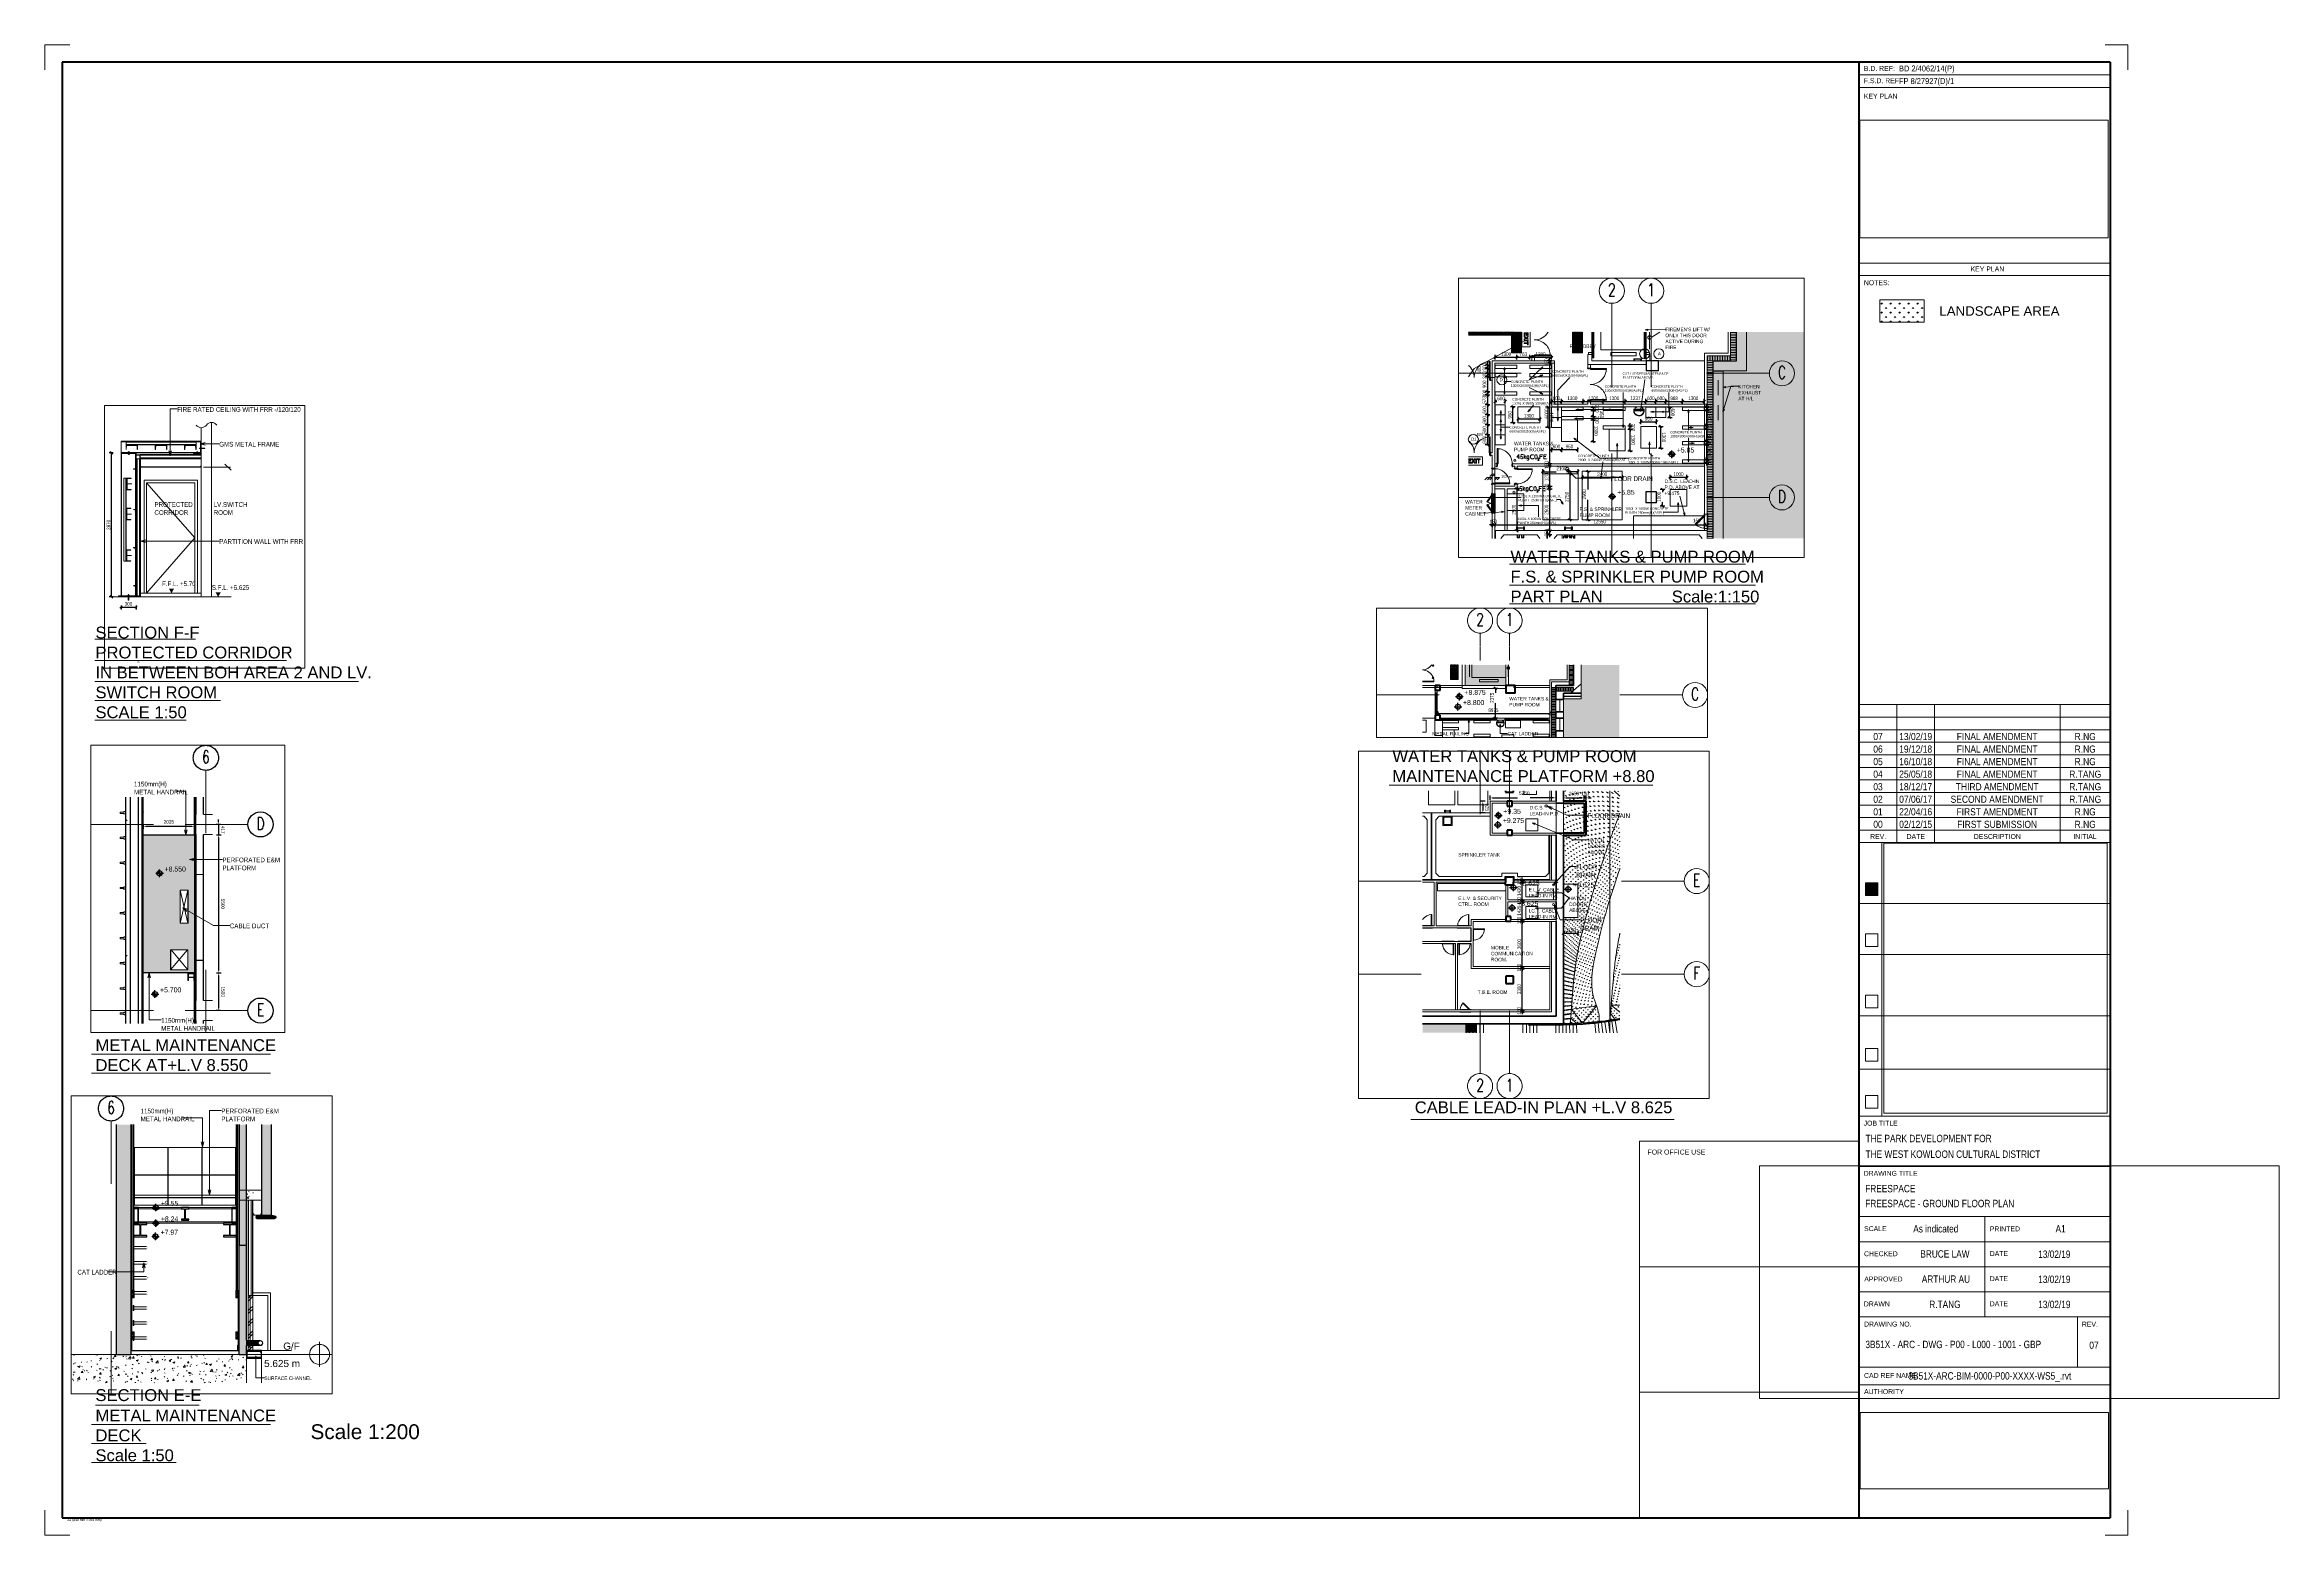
# Paper-space layout 'Layout1' of a CAD drawing. Header units: millimetres. Extents: x -216 to 674, y 545 to 1139.
# The model-space entities are those that its viewports show. They can reach past a viewport. Long polylines and large blocks are cut down to what shows.
import ezdxf

# ---------------------------------------------------------------- set-up
doc = ezdxf.new("R2010")
doc.units = ezdxf.units.MM
for name, pattern in [('Center', [40, 10, -5, 20, -5]), ('Dash', [6, 3, -3]), ('Dash dot', [21, 10, -5, 1, -5]), ('Grid Line__1_200_', [10.5, 6, -1.5, 1.5, -1.5]), ('Hidden', [7.14375, 4.7625, -2.38125]), ('Overhead', [3.96875, 2.38125, -1.5875])]:
    doc.linetypes.add(name, pattern=pattern)
for name, color, linetype, lineweight in [('A-ANNO-DIMS', 211, 'Continuous', 5), ('A-ANNO-NOTE', 131, 'Continuous', 25), ('A-DETL', 90, 'Continuous', 9), ('A-DETL-GENF', 92, 'Continuous', 20), ('A-DETL-HDLN', 90, 'Hidden', 9), ('A-DETL-MBND', 5, 'Continuous', 9), ('A-DETL-THIN', 151, 'Continuous', 9), ('A-DOOR', 31, 'Continuous', 20), ('A-DOOR-FRAM', 31, 'Continuous', 30), ('A-FLOR', 192, 'Continuous', 9), ('A-FLOR-HRAL', 11, 'Continuous', 9), ('A-FLOR-LEVL', 51, 'Continuous', 5), ('A-FLOR-MCUT', 51, 'Continuous', 13), ('A-FLOR-OVHD', 1, 'Overhead', 9), ('A-FLOR-PATT', 8, 'Continuous', 9), ('A-GENM', 13, 'Continuous', 20), ('A-GLAZ', 151, 'Continuous', 9), ('A-GLAZ-CWMG', 51, 'Continuous', 20), ('A-WALL', 113, 'Continuous', 20), ('A-WALL-PATT', 111, 'Continuous', 35), ('E-LITE-EQPM', 33, 'Continuous', 20), ('G-ANNO-TEXT', 231, 'Continuous', 5), ('G-ANNO-TTLB', 6, 'Continuous', 15), ('G-ANNO-TTLB-THIN', 151, 'Continuous', 15), ('G-ANNO-TTLB-WIDE', 214, 'Continuous', 60), ('I-FURN', 30, 'Continuous', 20), ('Q-CASE', 31, 'Continuous', 20), ('S-BEAM', 12, 'Continuous', 20), ('S-COLS', 52, 'Continuous', 20), ('S-GRID', 1, 'Continuous', 5), ('S-GRID-IDEN', 1, 'Continuous', 25), ('S-STRS', 31, 'Continuous', 20), ('S-STRS-MBND', 31, 'Overhead', 20), ('SECTION F-F_dwg', 252, 'Continuous', 13), ('主圖線', 170, 'Continuous', 13)]:
    doc.layers.add(name, color=color, linetype=linetype, lineweight=lineweight)
doc.layers.add('G-ANNO-NPLT', color=191, linetype='Continuous', plot=False)
doc.styles.add('Arial_1', font='arial.ttf', dxfattribs={"height": 393.413174})
doc.styles.add('Arial_10', font='arial.ttf', dxfattribs={"width": 0.8, "height": 2.950599})
doc.styles.add('Arial_11', font='arial.ttf', dxfattribs={"height": 5.901198})
doc.styles.add('Arial_2', font='arial.ttf', dxfattribs={"width": 0.7, "height": 295.05988})
doc.styles.add('Arial_3', font='arial.ttf', dxfattribs={"height": 196.706587})
doc.styles.add('Arial_5', font='arial.ttf', dxfattribs={"height": 98.353293})
doc.styles.add('Arial_6', font='arial.ttf', dxfattribs={"width": 0.7, "height": 73.76497})
doc.styles.add('Arial_7', font='arial.ttf', dxfattribs={"width": 0.7, "height": 221.29491})
doc.styles.add('Arial_8', font='arial.ttf', dxfattribs={"height": 295.05988})
doc.styles.add('Arial_9', font='arial.ttf', dxfattribs={"width": 0.8, "height": 1.967066})
doc.styles.add('Microsoft JhengHei', font='Microsoft JhengHei.ttf', dxfattribs={"height": 31.25})
doc.styles.add('RomanS', font='romans__.ttf', dxfattribs={"width": 0.7, "height": 1003.164557})
doc.styles.add('RomanS_1', font='romans__.ttf', dxfattribs={"width": 0.7, "height": 501.582278})
doc.styles.add('RomanS_2', font='romans__.ttf', dxfattribs={"width": 0.7, "height": 250.791139})
doc.styles.add('RomanS_3', font='romans__.ttf', dxfattribs={"width": 0.7, "height": 752.373418})
doc.styles.add('Swis721 BT_10', font='swiss.ttf', dxfattribs={"width": 0.75, "height": 141.910632})
doc.styles.add('Swis721 BT_11', font='swiss.ttf', dxfattribs={"height": 141.910632})
doc.styles.add('Swis721 BT_12', font='swiss.ttf', dxfattribs={"width": 0.75, "height": 94.607088})
doc.styles.add('Swis721 BT_13', font='swiss.ttf', dxfattribs={"width": 0.89, "height": 70.955316})
doc.styles.add('Swis721 BT_14', font='swiss.ttf', dxfattribs={"width": 0.9, "height": 141.910632})
doc.styles.add('Swis721 BT_15', font='swiss.ttf', dxfattribs={"height": 184.483821})
doc.styles.add('Swis721 BT_16', font='swiss.ttf', dxfattribs={"width": 0.89, "height": 212.865948})
doc.styles.add('Swis721 BT_17', font='swiss.ttf', dxfattribs={"width": 0.95, "height": 0.946071})
doc.styles.add('Swis721 BT_18', font='swiss.ttf', dxfattribs={"height": 4.730354})
doc.styles.add('Swis721 BT_19', font='swiss.ttf', dxfattribs={"width": 0.85, "height": 2.838213})
doc.styles.add('Swis721 BT_20', font='swiss.ttf', dxfattribs={"width": 0.9, "height": 2.365177})
doc.styles.add('Swis721 BT_21', font='swiss.ttf', dxfattribs={"height": 3.784284})
doc.styles.add('Swis721 BT_3', font='swiss.ttf', dxfattribs={"height": 1.135285})
doc.styles.add('Swis721 BT_6', font='swiss.ttf', dxfattribs={"width": 0.89, "height": 283.821263})
doc.styles.add('Swis721 BT_7', font='swiss.ttf', dxfattribs={"width": 0.75, "height": 378.428351})
doc.styles.add('Swis721 BT_8', font='swiss.ttf', dxfattribs={"width": 0.75, "height": 283.821263})
doc.styles.add('Swis721 BT_9', font='swiss.ttf', dxfattribs={"width": 0.75, "height": 189.214176})
doc.dimstyles.new('DLN_1_5mm', dxfattribs={"dimscale": 304.8, "dimtxt": 300, "dimasz": 0.656168, "dimexe": 0.656168, "dimexo": 0.0625, "dimgap": 0.656168, "dimtad": 1, "dimdec": 0, "dimzin": 0, "dimdsep": 46, "dimtxsty": 'Swis721 BT_8', "dimsah": 1, "dimcen": 0.09, "dimadec": 0, "dimazin": 0, "dimtfac": 1, "dimtdec": 4, "dimtix": 1, "dimtmove": 2, "dimatfit": 3, "dimfxl": 0.656168, "dimfxlon": 1, "dimtvp": 1, "dimtolj": 1, "dimtzin": 0, "dimarcsym": 2})
doc.dimstyles.new('DLN_1_5mm_1', dxfattribs={"dimscale": 304.8, "dimtxt": 300, "dimasz": 0.656168, "dimexe": 0.656168, "dimexo": 0.0625, "dimgap": 0.656168, "dimtad": 1, "dimdec": 0, "dimzin": 0, "dimdsep": 46, "dimtxsty": 'Swis721 BT_8', "dimsah": 1, "dimcen": 0.09, "dimadec": 0, "dimazin": 0, "dimtfac": 1, "dimtdec": 4, "dimtix": 1, "dimtmove": 0, "dimatfit": 3, "dimfxl": 0.656168, "dimfxlon": 1, "dimtvp": 1, "dimtolj": 1, "dimtzin": 0, "dimarcsym": 2})
doc.dimstyles.new('DLN_1_5mm_2', dxfattribs={"dimscale": 304.8, "dimtxt": 150, "dimasz": 0.328084, "dimexe": 0.328084, "dimexo": 0.0625, "dimgap": 0.328084, "dimtad": 1, "dimdec": 0, "dimzin": 0, "dimdsep": 46, "dimtxsty": 'Swis721 BT_10', "dimsah": 1, "dimcen": 0.09, "dimadec": 0, "dimazin": 0, "dimtfac": 1, "dimtdec": 4, "dimtix": 1, "dimtmove": 0, "dimatfit": 3, "dimfxl": 0.328084, "dimfxlon": 1, "dimtvp": 1, "dimtolj": 1, "dimtzin": 0, "dimarcsym": 2})
doc.dimstyles.new('Linear_-_1_5mm_Arial', dxfattribs={"dimscale": 304.8, "dimtxt": 300, "dimasz": 0.656168, "dimexe": 0.656168, "dimexo": 0.0625, "dimgap": 0.328084, "dimtad": 1, "dimdec": 0, "dimzin": 0, "dimdsep": 46, "dimtxsty": 'Arial_2', "dimblk1": 'OBLIQUE', "dimblk2": 'OBLIQUE', "dimsah": 1, "dimcen": 0.09, "dimadec": 0, "dimazin": 0, "dimtfac": 1, "dimtdec": 4, "dimtix": 1, "dimtmove": 0, "dimatfit": 3, "dimfxl": 0.656168, "dimfxlon": 1, "dimtvp": 1, "dimtolj": 1, "dimtzin": 0, "dimarcsym": 2})
doc.dimstyles.new('Linear_-_1_5mm_Arial_1', dxfattribs={"dimscale": 304.8, "dimtxt": 300, "dimasz": 0.656168, "dimexe": 0.656168, "dimexo": 0.0625, "dimgap": 0.328084, "dimtad": 1, "dimdec": 0, "dimzin": 0, "dimdsep": 46, "dimtxsty": 'Arial_2', "dimblk1": 'OBLIQUE', "dimblk2": 'OBLIQUE', "dimsah": 1, "dimcen": 0.09, "dimadec": 0, "dimazin": 0, "dimtfac": 1, "dimtdec": 4, "dimtix": 1, "dimtmove": 2, "dimatfit": 3, "dimfxl": 0.656168, "dimfxlon": 1, "dimtvp": 1, "dimtolj": 1, "dimtzin": 0, "dimarcsym": 2})
doc.dimstyles.new('Linear_-_1_5mm_Arial_5', dxfattribs={"dimscale": 304.8, "dimtxt": 75, "dimasz": 0.164042, "dimexe": 0.164042, "dimexo": 0.0625, "dimgap": 0.082021, "dimtad": 1, "dimdec": 0, "dimzin": 0, "dimdsep": 46, "dimtxsty": 'Arial_6', "dimblk1": 'OBLIQUE', "dimblk2": 'OBLIQUE', "dimsah": 1, "dimcen": 0.09, "dimadec": 0, "dimazin": 0, "dimtfac": 1, "dimtdec": 4, "dimtix": 1, "dimtmove": 0, "dimatfit": 3, "dimfxl": 0.164042, "dimfxlon": 1, "dimtvp": 1, "dimtolj": 1, "dimtzin": 0, "dimarcsym": 2})
doc.dimstyles.new('Linear_-_1_5mm_Arial_6', dxfattribs={"dimscale": 304.8, "dimtxt": 225, "dimasz": 0.492126, "dimexe": 0.492126, "dimexo": 0.0625, "dimgap": 0.246063, "dimtad": 1, "dimdec": 0, "dimzin": 0, "dimdsep": 46, "dimtxsty": 'Arial_7', "dimblk1": 'OBLIQUE', "dimblk2": 'OBLIQUE', "dimsah": 1, "dimcen": 0.09, "dimadec": 0, "dimazin": 0, "dimtfac": 1, "dimtdec": 4, "dimtix": 1, "dimtmove": 0, "dimatfit": 3, "dimfxl": 0.492126, "dimfxlon": 1, "dimtvp": 1, "dimtolj": 1, "dimtzin": 0, "dimarcsym": 2})
doc.dimstyles.new('Linear_-_1_5mm_Arial_7', dxfattribs={"dimscale": 304.8, "dimtxt": 225, "dimasz": 0.492126, "dimexe": 0.492126, "dimexo": 0.0625, "dimgap": 0.246063, "dimtad": 1, "dimdec": 0, "dimzin": 0, "dimdsep": 46, "dimtxsty": 'Arial_7', "dimblk1": 'OBLIQUE', "dimblk2": 'OBLIQUE', "dimsah": 1, "dimcen": 0.09, "dimadec": 0, "dimazin": 0, "dimtfac": 1, "dimtdec": 4, "dimtix": 1, "dimtmove": 2, "dimatfit": 3, "dimfxl": 0.492126, "dimfxlon": 1, "dimtvp": 1, "dimtolj": 1, "dimtzin": 0, "dimarcsym": 2})
doc.dimstyles.new('Linear_-_1_5mm_Arial__Right_', dxfattribs={"dimscale": 304.8, "dimtxt": 225, "dimasz": 0.492126, "dimexe": 0.492126, "dimexo": 0.0625, "dimgap": 0.246063, "dimtad": 1, "dimdec": 0, "dimzin": 0, "dimdsep": 46, "dimtxsty": 'Arial_7', "dimblk1": 'OBLIQUE', "dimblk2": 'OBLIQUE', "dimsah": 1, "dimcen": 0.09, "dimadec": 0, "dimazin": 0, "dimtfac": 1, "dimtdec": 4, "dimtix": 1, "dimtmove": 0, "dimatfit": 3, "dimfxl": 0.492126, "dimfxlon": 1, "dimtvp": 1, "dimtolj": 1, "dimtzin": 0, "dimarcsym": 2})
doc.dimstyles.new('Linear_-_1_5mm_Arial__Right__1', dxfattribs={"dimscale": 304.8, "dimtxt": 225, "dimasz": 0.492126, "dimexe": 0.492126, "dimexo": 0.0625, "dimgap": 0.246063, "dimtad": 1, "dimdec": 0, "dimzin": 0, "dimdsep": 46, "dimtxsty": 'Arial_7', "dimblk1": 'OBLIQUE', "dimblk2": 'OBLIQUE', "dimsah": 1, "dimcen": 0.09, "dimadec": 0, "dimazin": 0, "dimtfac": 1, "dimtdec": 4, "dimtix": 1, "dimtmove": 2, "dimatfit": 3, "dimfxl": 0.492126, "dimfxlon": 1, "dimtvp": 1, "dimtolj": 1, "dimtzin": 0, "dimarcsym": 2})
picture_1 = doc.add_image_def('image1.jpg', size_in_pixel=(1170, 359))
picture_2 = doc.add_image_def('image2.jpg', size_in_pixel=(1061, 1282))
picture_3 = doc.add_image_def('image3.jpg', size_in_pixel=(1170, 554))
pattern_1 = [(225, (166768.2, 2856.74), (494.9747, -494.9747), []), (225, (166768.2, 2106.74), (494.9747, -494.9747), [])]
pattern_2 = [(135, (88184.46, -83990.5), (-494.9747, -494.9747), []), (135, (87434.46, -83990.5), (-494.9747, -494.9747), [])]
pattern_3 = [(0, (155908.92, 0), (0, 300), []), (90, (155908.92, 0), (-300, 2e-14), [])]
pattern_4 = [(50, (-281520.65, 12062.5), (364.36793, -31.8783), [38.1, -419.1]), (355, (-281520.65, 12062.5), (-70.48585, 382.1133), [30.48, -335.28]), (100.451, (-281490.3, 12059.84), (293.885, 350.23338), [32.38, -356.18]), (46.184, (-281520.65, 12164.1), (542.1585, -84.08583), [57.15, -628.65]), (96.636, (-281475.47, 12157.1), (474.8049, 494.8554), [48.57, -534.27]), (351.184, (-281520.65, 12164.1), (474.8102, 494.8501), [45.72, -502.92]), (21, (-281469.85, 12138.7), (303.22847, -204.53046), [38.1, -419.1]), (326, (-281469.85, 12138.7), (123.6039, 368.37604), [30.48, -335.28]), (71.451, (-281444.6, 12121.66), (426.83413, 163.84274), [32.38, -356.18]), (37.5, (-281520.65, 12062.5), (6.176646, 169.11015), [16.764, -314.452, 16.764, -323.596, -336.55]), (37.5, (-281520.65, 12062.5), (6.176646, 169.11015), [-671.576, 16.764, -319.786]), (7.5, (-281520.65, 12062.5), (133.638876, 200.361494), [16.764, -177.292, 16.764, -306.832, -128.27]), (7.5, (-281520.65, 12062.5), (133.638876, 200.361494), [-517.652, 16.764, -111.506]), (327.5, (-281633.94, 12062.5), (271.18182, -11.458363), [16.764, -110.236, 16.764, -905.256]), (327.5, (-281633.94, 12062.5), (271.18182, -11.458363), [-143.764, -379.476, 16.764, -509.016]), (317.5, (-281684.74, 12062.5), (296.25851, 50.85285), [16.764, -148.336, 16.764, -246.38, -373.38]), (317.5, (-281684.74, 12062.5), (296.25851, 50.85285), [-428.244, 16.764, -356.616])]
pattern_5 = [(45, (-281520.65, 12062.5), (-123.743687, 123.743687), []), (45, (-281520.65, 12250), (-123.743687, 123.743687), [])]
pattern_6 = [(0, (-281520.65, 12062.5), (0, 150), []), (90, (-281520.65, 12062.5), (-150, 9e-15), [])]

psp = doc.layouts.get("Layout1")

# ---------------------------------------------------------------- texts
at = {"layer": 'G-ANNO-TEXT', "color": 7}
for s, insert, char_height, width, attachment_point, line_spacing_factor, style in [('BD 2/4062/14(P)', (522.82, 1130.34), 2.3652, 26.34, 1, 1.00667, 'Swis721 BT_20'), ('FP 8/27927(D)/1', (522.82, 1125.34), 2.3652, 26.04, 1, 1.00667, 'Swis721 BT_20'), ('LANDSCAPE AREA', (538.92, 1034.41), 3.7843, 55.1448, 1, 1.00667, 'Swis721 BT_21'), ('WATER TANKS & PUMP ROOM\\PF.S. & SPRINKLER PUMP ROOM\\PPART PLAN               Scale:1:150', (368.04, 936.98), 4.7304, 116.94, 1, 1.00667, 'Swis721 BT_18'), ('SECTION F-F\\PPROTECTED CORRIDOR\\PIN BETWEEN BOH AREA 2 AND LV.\\PSWITCH ROOM\\PSCALE 1:50', (-195.77, 906.75), 4.7304, 127.74, 1, 1.00667, 'Swis721 BT_18'), ('07', (514.47, 864.38), 2.838, 4.392, 2, 1.00667, 'Swis721 BT_19'), ('13/02/19', (529.47, 864.38), 2.838, 15.624, 2, 1.00667, 'Swis721 BT_19'), ('FINAL AMENDMENT', (561.94, 864.38), 2.8382, 37.548, 2, 1.00667, 'Swis721 BT_19'), ('R.NG', (597.03, 864.38), 2.838, 9.792, 2, 1.00667, 'Swis721 BT_19'), ('WATER TANKS & PUMP ROOM\\PMAINTENANCE PLATFORM +8.80', (320.98, 857.49), 4.7304, 123.36, 1, 1.00667, 'Swis721 BT_18'), ('06', (514.47, 859.38), 2.838, 4.392, 2, 1.00667, 'Swis721 BT_19'), ('19/12/18', (529.47, 859.38), 2.838, 15.624, 2, 1.00667, 'Swis721 BT_19'), ('FINAL AMENDMENT', (561.94, 859.38), 2.8382, 37.548, 2, 1.00667, 'Swis721 BT_19'), ('R.NG', (597.03, 859.38), 2.838, 9.792, 2, 1.00667, 'Swis721 BT_19'), ('05', (514.47, 854.38), 2.838, 4.392, 2, 1.00667, 'Swis721 BT_19'), ('04', (514.47, 849.38), 2.838, 4.392, 2, 1.00667, 'Swis721 BT_19'), ('25/05/18', (529.47, 849.38), 2.838, 15.624, 2, 1.00667, 'Swis721 BT_19'), ('16/10/18', (529.47, 854.38), 2.838, 15.624, 2, 1.00667, 'Swis721 BT_19'), ('FINAL AMENDMENT', (561.94, 854.38), 2.8382, 37.548, 2, 1.00667, 'Swis721 BT_19'), ('FINAL AMENDMENT', (561.94, 849.38), 2.8382, 37.548, 2, 1.00667, 'Swis721 BT_19'), ('R.TANG', (597.03, 849.38), 2.838, 14.652, 2, 1.00667, 'Swis721 BT_19'), ('R.NG', (597.03, 854.38), 2.838, 9.792, 2, 1.00667, 'Swis721 BT_19'), ('03', (514.47, 844.38), 2.838, 4.392, 2, 1.00667, 'Swis721 BT_19'), ('02', (514.47, 839.38), 2.838, 4.392, 2, 1.00667, 'Swis721 BT_19'), ('07/06/17', (529.47, 839.38), 2.838, 15.624, 2, 1.00667, 'Swis721 BT_19'), ('18/12/17', (529.47, 844.38), 2.838, 15.624, 2, 1.00667, 'Swis721 BT_19'), ('SECOND AMENDMENT', (561.94, 839.38), 2.8382, 43.488, 2, 1.00667, 'Swis721 BT_19'), ('THIRD AMENDMENT', (561.94, 844.38), 2.8382, 38.304, 2, 1.00667, 'Swis721 BT_19'), ('R.TANG', (597.03, 844.38), 2.838, 14.652, 2, 1.00667, 'Swis721 BT_19'), ('R.TANG', (597.03, 839.38), 2.838, 14.652, 2, 1.00667, 'Swis721 BT_19'), ('01', (514.47, 834.38), 2.838, 4.392, 2, 1.00667, 'Swis721 BT_19'), ('00', (514.47, 829.38), 2.838, 4.392, 2, 1.00667, 'Swis721 BT_19'), ('02/12/15', (529.47, 829.38), 2.838, 15.624, 2, 1.00667, 'Swis721 BT_19'), ('22/04/16', (529.47, 834.38), 2.838, 15.624, 2, 1.00667, 'Swis721 BT_19'), ('FIRST AMENDMENT', (561.94, 834.38), 2.8382, 37.476, 2, 1.00667, 'Swis721 BT_19'), ('FIRST SUBMISSION', (561.94, 829.38), 2.8382, 36.828, 2, 1.00667, 'Swis721 BT_19'), ('R.NG', (597.03, 834.38), 2.838, 9.792, 2, 1.00667, 'Swis721 BT_19'), ('R.NG', (597.03, 829.38), 2.838, 9.792, 2, 1.00667, 'Swis721 BT_19'), ('METAL MAINTENANCE\\PDECK AT+L.V 8.550\\P', (-195.77, 742.33), 4.7304, 83.52, 1, 1.00667, 'Swis721 BT_18'), ('CABLE LEAD-IN PLAN +L.V 8.625\\P', (329.88, 717.56), 4.7304, 121.26, 1, 1.00667, 'Swis721 BT_18'), ('07', (598.65, 621.81), 2.838, 4.392, 1, 1.00667, 'Swis721 BT_19'), ('SECTION E-E', (-195.77, 602.88), 4.7304, 48.84, 1, 1.00667, 'Swis721 BT_18'), ('METAL MAINTENANCE\\PDECK\\PScale 1:50\\P', (-195.77, 594.77), 4.7304, 83.52, 1, 1.00667, 'Swis721 BT_18'), ('Scale 1:200', (-110.08, 588.89), 5.9012, 51.912, 1, 0.938532, 'Arial_11')]:
    psp.add_mtext(s, dxfattribs=dict(at, insert=insert, char_height=char_height, width=width, attachment_point=attachment_point, line_spacing_factor=line_spacing_factor, style=style))
at = {"layer": 'G-ANNO-TTLB', "lineweight": 5, "line_spacing_factor": 0.938532, "style": 'Arial_10'}
for s, insert, char_height, width, attachment_point in [('THE PARK DEVELOPMENT FOR', (509.53, 704.25), 2.9506, 59.184, 1), ('THE WEST KOWLOON CULTURAL DISTRICT', (509.53, 698.01), 2.9506, 82.08, 1), ('FREESPACE', (509.38, 684.28), 2.951, 23.544, 1), ('FREESPACE - GROUND FLOOR PLAN', (509.38, 678.35), 2.9506, 69.984, 1), ('As indicated', (537.49, 668.28), 2.9506, 21.168, 2), ('A1', (587.22, 668.28), 2.951, 4.752, 2), ('BRUCE LAW', (541.14, 658.25), 2.951, 23.112, 2), ('13/02/19', (584.72, 658.13), 2.951, 15.12, 2), ('ARTHUR AU', (541.53, 648.23), 2.951, 22.68, 2), ('13/02/19', (584.72, 648.13), 2.951, 15.12, 2), ('R.TANG', (541.14, 638.16), 2.951, 14.688, 2), ('13/02/19', (584.72, 638.13), 2.951, 15.12, 2), ('3B51X - ARC - DWG - P00 - L000 - 1001 - GBP', (509.45, 622.19), 2.9506, 82.512, 1), ('3B51X-ARC-BIM-0000-P00-XXXX-WS5_.rvt', (526.61, 609.65), 2.9506, 76.464, 1)]:
    psp.add_mtext(s, dxfattribs=dict(at, insert=insert, char_height=char_height, width=width, attachment_point=attachment_point))

msp = doc.modelspace()

# ---------------------------------------------------------------- texts
at = {"layer": 'A-ANNO-NOTE', "lineweight": 5}
for s, insert, char_height, width, attachment_point, line_spacing_factor, style in [('\\fSwis721 BT|b0|i0|c134|p34|;D', (222728.46835, 32123.91066), 184.4838213, 217.6121465, 2, 1.00667, 'Swis721 BT_15'), ('\\fSwis721 BT|b0|i0|c134|p34|;A', (223580.84942, 32123.91066), 184.4838213, 196.5529066, 2, 1.00667, 'Swis721 BT_15'), ('+8.875', (138825.64124, 31259.92613), 393.413174, 2020.8, 1, 0.938532, 'Arial_1'), ('D1', (214197.37328, 30573.02311), 184.483821, 386.0860664, 2, 1.00667, 'Swis721 BT_15'), ('+8.800', (138711.64124, 30451.72068), 393.413174, 2020.8, 1, 0.938532, 'Arial_1'), ('D1', (212487.70738, 27014.68276), 184.483821, 386.0860664, 2, 1.00667, 'Swis721 BT_15'), ('+5.85', (224620.88524, 26418.49531), 295.05988, 1242, 1, 0.938532, 'Arial_8'), ('+5.85', (221059.00917, 23893.10036), 295.05988, 1242, 1, 0.938532, 'Arial_8'), ('+9.35', (172552.15837, 21781.54023), 393.413174, 1656, 1, 0.938532, 'Arial_1'), ('+8.550', (194605.04712, 21761.36799), 196.706587, 1010.4, 1, 0.938532, 'Arial_3'), ('+9.275', (172504.8054, 21045.43941), 393.413174, 2020.8, 1, 0.938532, 'Arial_1'), ('+5.700', (194422.79877, 16947.57098), 196.706587, 1010.4, 1, 0.938532, 'Arial_3'), ('+8.625', (173748.26143, 16046.72198), 393.413174, 2020.8, 1, 0.938532, 'Arial_1'), ('+9.625', (178105.25666, 15911.54023), 393.413174, 2020.8, 1, 0.938532, 'Arial_1'), ('+8.625', (173644.73359, 14430.3804), 393.413174, 2020.8, 1, 0.938532, 'Arial_1'), ('+8.55', (201693.19674, 8683.51369), 98.353293, 414, 1, 0.938532, 'Arial_5'), ('+8.24', (201693.19674, 8373.51369), 98.353293, 414, 1, 0.938532, 'Arial_5'), ('+7.97', (201688.19674, 8108.51369), 98.353293, 414, 1, 0.938532, 'Arial_5')]:
    msp.add_mtext(s, dxfattribs=dict(at, insert=insert, char_height=char_height, width=width, attachment_point=attachment_point, line_spacing_factor=line_spacing_factor, style=style))
at = {"layer": 'A-FLOR-LEVL', "char_height": 141.910632, "attachment_point": 3, "line_spacing_factor": 1.00667, "style": 'Swis721 BT_11'}
for s, insert, width in [('G/F', (204461.45822, 5860.54571), 392.3613818), ('5.625 m', (204466.93844, 5514.53471), 851.316209)]:
    msp.add_mtext(s, dxfattribs=dict(at, insert=insert, width=width))
at = {"layer": 'G-ANNO-TEXT', "color": 7}
for s, insert, char_height, width, attachment_point, line_spacing_factor, style in [('FIRE RATED CEILING WITH FRR -/120/120', (206950.66361, 80738.19101), 94.6070878, 2264.4, 1, 1.00667, 'Swis721 BT_12'), ('GMS METAL FRAME', (207789.04428, 80045.8242), 94.6070878, 1106.4, 1, 1.00667, 'Swis721 BT_12'), ('PROTECTED\\PCORRIDOR', (206498.61537, 78844.79591), 94.607088, 697.2, 1, 1.00667, 'Swis721 BT_12'), ('LV.SWITCH\\PROOM', (207678.61537, 78844.79591), 94.607088, 618, 1, 1.00667, 'Swis721 BT_12'), ('PARTITION WALL WITH FRR -/120/120', (207789.04428, 78107.79393), 94.6070878, 2049.6, 1, 1.00667, 'Swis721 BT_12'), ('F.F.L. +5.70', (206649.65377, 77266.41886), 94.6070878, 655.2, 1, 1.00667, 'Swis721 BT_12'), ('S.F.L. +5.625', (207641.77397, 77191.41886), 94.6070878, 728.4, 1, 1.00667, 'Swis721 BT_12'), ('86', (206175.41608, 75674.97757), 31.25, 58.2589053, 2, 1.008837, 'Microsoft JhengHei'), ("FIREMEN'S LIFT W/\\PONLY THIS DOOR\\PACTIVE DURING\\PFIRE", (223939.54746, 33587.9249), 212.8659476, 2775.6, 1, 1.00667, 'Swis721 BT_16'), ('F.S. LOBBY', (218213.30057, 32585.15362), 212.865948, 1660.5, 1, 1.00667, 'Swis721 BT_16'), ('CONCRETE PLINTH\\P600X600X250(H)(ASFL)', (217171.92033, 31041.34994), 141.9106317, 2512.8, 1, 1.00667, 'Swis721 BT_11'), ('CAT LADDER,MAINTENANCE\\PPLATFORM ABOVE.', (221380.43004, 30911.03304), 141.9106317, 3187.8, 1, 1.00667, 'Swis721 BT_11'), ('WATER TANKS &\\PPUMP ROOM', (142394.63942, 30704.00082), 283.8212635, 3294, 1, 1.00667, 'Swis721 BT_6'), ('CONCRETE  PLINTH\\P1300X200X600(H)(ASFL)', (214696.58204, 30429.61903), 141.9106317, 2642.4, 1, 1.00667, 'Swis721 BT_11'), ('KITCHEN\\PEXHAUST\\PAT H/L', (228298.55666, 30167.44133), 212.865948, 1422.9, 1, 1.00667, 'Swis721 BT_16'), ('CONCRETE PLINTH\\P1300X200X600(H)(ASFL)', (220315.62869, 30142.89261), 141.9106317, 2642.4, 1, 1.00667, 'Swis721 BT_11'), ('CONCRETE PLINTH\\P600X600X250(H)(ASFL)', (223102.31296, 30142.89261), 141.9106317, 2512.8, 1, 1.00667, 'Swis721 BT_11'), ('CONCRETE PLINTH\\P1300L X 950W 300(H)(ASFL)', (214790.45067, 29373.48294), 141.9106317, 3034.8, 1, 1.00667, 'Swis721 BT_11'), ('METAL RAILING', (136260.7729, 27911.26151), 283.8212635, 3067.2, 1, 1.00667, 'Swis721 BT_6'), ('CAT LADDER', (142260.7729, 27911.26151), 283.821263, 2545.2, 1, 1.00667, 'Swis721 BT_6'), ('CONCRETE PLINTH\\P600X600X250(H)(ASFL)', (214622.94483, 27698.42458), 141.9106317, 2512.8, 1, 1.00667, 'Swis721 BT_11'), ('CONCRETE PLINTH\\P1300X200X600(H)(ASFL)', (224226.49145, 27409.66285), 141.9106317, 2642.4, 1, 1.00667, 'Swis721 BT_11'), ('WATER TANKS &\\PPUMP ROOM', (214891.78828, 26766.74338), 212.8659476, 2470.5, 1, 1.00667, 'Swis721 BT_16'), ('CONCRETE PLINTH\\P2900L X 2400W 250mm(H)(ASFL)', (218713.5254, 25990.23016), 141.9106317, 3571.2, 1, 1.00667, 'Swis721 BT_11'), ('CONCRETE PLINTH\\P950L X 1300W 300mm(H)(ASFL)', (221750.75081, 25849.86532), 141.9106317, 3441.6, 1, 1.00667, 'Swis721 BT_11'), ('1150mm(H)\\PMETAL HANDRAIL', (193385.32709, 25143.20857), 189.2141757, 1980, 1, 1.00667, 'Swis721 BT_9'), ('150mm', (214137.24233, 24761.0969), 141.910632, 718.2, 1, 1.00667, 'Swis721 BT_14'), ('FLOOR DRAIN', (220647.61652, 24701.49975), 283.8212635, 2332.8, 1, 1.00667, 'Swis721 BT_8'), ('D.S.C. LEAD-IN\\PP.D. ABOVE AT\\P+9.475', (223887.22454, 24510.93645), 212.8659476, 2187, 1, 1.00667, 'Swis721 BT_16'), ('2750L X 2100W CONCRETE\\PPLINTH 250mm(H)(ASFL)', (215146.69706, 23592.06021), 141.9106317, 3006, 1, 1.00667, 'Swis721 BT_11'), ('WATER\\PMETER\\PCABINET', (211971.81049, 23280.71043), 212.865948, 1320.3, 1, 1.00667, 'Swis721 BT_16'), ('F.S. & SPRINKLER\\PPUMP ROOM\\P', (218811.17751, 22840.2995), 212.8659476, 2637.9, 1, 1.00667, 'Swis721 BT_16'), ('1000L X 1000W CONCRETE\\PPLINTH 250mm(H)(ASFL)', (221530.48496, 22840.58707), 141.9106317, 3006, 1, 1.00667, 'Swis721 BT_11'), ('1000L X 1000W CONCRETE\\PPLINTH 250mm(H)(ASFL)', (215096.27395, 22233.56464), 141.9106317, 3006, 1, 1.00667, 'Swis721 BT_11'), ('PERFORATED E&M\\PPLATFORM', (196907.54172, 22119.74213), 189.2141757, 2109.6, 1, 1.00667, 'Swis721 BT_9'), ('D.C.S.\\PLEAD-IN P.D.', (174639.3772, 22019.57051), 283.8212635, 2494.8, 1, 1.00667, 'Swis721 BT_6'), ('FLOOR DRAIN', (179256.20647, 21423.53559), 378.4283513, 3110.4, 1, 1.00667, 'Swis721 BT_7'), ('CABLE DUCT', (197202.68318, 19491.64869), 189.214176, 1456.8, 1, 1.00667, 'Swis721 BT_9'), ('HATCH\\PDOORS\\PABOVE.', (179256.20647, 19414.34625), 283.821263, 1504.8, 1, 1.00667, 'Swis721 BT_6'), ('SPRINKLER TANK', (168956.24422, 18258.00453), 283.8212635, 3445.2, 1, 1.00667, 'Swis721 BT_6'), ('FLOOR\\PDRAIN', (178342.90233, 17332.54986), 378.428351, 1569.6, 1, 1.00667, 'Swis721 BT_7'), ('1150mm(H)\\PMETAL HANDRAIL', (194467.38946, 15727.09436), 189.2141757, 1980, 1, 1.00667, 'Swis721 BT_9'), ('E.L.V. CABLE\\PLEAD-IN RM.', (174566.22793, 15478.61649), 283.8212635, 2538, 1, 1.00667, 'Swis721 BT_6'), ('E.L.V. & SECURITY\\PCTRL. ROOM', (168956.24422, 14795.63686), 283.8212635, 3621.6, 1, 1.00667, 'Swis721 BT_6'), ('HATCH\\PDOORS\\PABOVE.', (177791.08775, 14795.63686), 283.821263, 1504.8, 1, 1.00667, 'Swis721 BT_6'), ('I.C.T. CABLE\\PLEAD-IN RM.', (174566.22793, 13801.96901), 283.8212635, 2448, 1, 1.00667, 'Swis721 BT_6'), ('FLOOR\\PDRAIN', (178678.10435, 13098.95763), 378.428351, 1569.6, 1, 1.00667, 'Swis721 BT_7'), ('MOBILE\\PCOMMUNICATION\\PROOM.', (171557.00618, 10863.725), 283.8212635, 3571.2, 1, 1.00667, 'Swis721 BT_6'), ('1150mm(H)\\PMETAL HANDRAIL', (201290.09432, 10521.36902), 94.6070878, 990, 1, 1.00667, 'Swis721 BT_12'), ('PERFORATED E&M\\PPLATFORM', (202898.49415, 10521.36902), 94.6070878, 1054.8, 1, 1.00667, 'Swis721 BT_12'), ('T.B.E. ROOM', (170495.10752, 7321.32192), 283.8212635, 2520, 1, 1.00667, 'Swis721 BT_6'), ('CAT LADDER', (200032.14973, 7309.95106), 94.607088, 720, 1, 1.00667, 'Swis721 BT_12'), ('SURFACE CHANNEL\\P', (203755.28382, 5184.94523), 70.9553159, 999.9, 1, 1.00667, 'Swis721 BT_13')]:
    msp.add_mtext(s, dxfattribs=dict(at, insert=insert, char_height=char_height, width=width, attachment_point=attachment_point, line_spacing_factor=line_spacing_factor, style=style))
at = {"layer": 'S-GRID-IDEN', "lineweight": 5, "attachment_point": 2, "line_spacing_factor": 0.964689}
for s, insert, char_height, width, style in [('\\fRomanS|b0|i0|c134|p2|;\\W.7;2', (140070.98776, 37363.53014), 1003.164557, 792, 'RomanS'), ('\\fRomanS|b0|i0|c134|p2|;\\W.7;1', (142415.61666, 37365.21828), 1003.164557, 792, 'RomanS'), ('\\fRomanS|b0|i0|c134|p2|;\\W.7;2', (220737.04645, 36222.78919), 752.3734177, 594, 'RomanS_3'), ('\\fRomanS|b0|i0|c134|p2|;\\W.7;1', (223083.01813, 36224.0553), 752.3734177, 594, 'RomanS_3'), ('\\fRomanS|b0|i0|c134|p2|;\\W.7;C', (157200.34117, 31435.91621), 1003.164557, 984, 'RomanS'), ('\\fRomanS|b0|i0|c134|p2|;\\W.7;C', (230900.99405, 31287.2802), 752.3734177, 738, 'RomanS_3'), ('\\fRomanS|b0|i0|c134|p2|;\\W.7;6', (196249.55365, 26382.13794), 501.5822785, 396, 'RomanS_1'), ('\\fRomanS|b0|i0|c134|p2|;\\W.7;D', (230900.99405, 23870.61353), 752.3734177, 621, 'RomanS_3'), ('\\fRomanS|b0|i0|c134|p2|;\\W.7;D', (198425.81692, 23727.34862), 501.5822785, 414, 'RomanS_1'), ('\\fRomanS|b0|i0|c134|p2|;\\W.7;E', (187956.48873, 16597.21178), 1003.164557, 744, 'RomanS'), ('\\fRomanS|b0|i0|c134|p2|;\\W.7;E', (198425.81692, 16310.68195), 501.5822785, 372, 'RomanS_1'), ('\\fRomanS|b0|i0|c134|p2|;\\W.7;6', (200701.16938, 10667.73051), 250.7911392, 198, 'RomanS_2'), ('\\fRomanS|b0|i0|c134|p2|;\\W.7;F', (187956.48873, 9180.54511), 1003.164557, 708, 'RomanS'), ('\\fRomanS|b0|i0|c134|p2|;\\W.7;2', (170694.69595, 259.75331), 1003.164557, 792, 'RomanS'), ('\\fRomanS|b0|i0|c134|p2|;\\W.7;1', (173039.32486, 261.44144), 1003.164557, 792, 'RomanS')]:
    msp.add_mtext(s, dxfattribs=dict(at, insert=insert, char_height=char_height, width=width, style=style))

# ---------------------------------------------------------------- blocks, each defined once
blk = doc.blocks.new('WestKL-A0-L_GBP_0028 - B_W-11744261-FREESPACE - GROUND FLOOR PLAN')
at = {"layer": 'G-ANNO-TTLB', "lineweight": 5}
blk.add_hatch(color=256, dxfattribs=at).paths.add_polyline_path([(509.46, 804.64), (514.46, 804.64), (514.46, 799.64), (509.46, 799.64)], flags=0)
at = {"layer": 'G-ANNO-TTLB'}
for p, q in [((507, 875.66), (607, 875.66)), ((522, 875.66), (522, 820.66)), ((537, 875.66), (537, 820.66)), ((587, 875.66), (587, 820.66)), ((507, 870.66), (607, 870.66)), ((507, 865.66), (607, 865.66)), ((507, 860.66), (607, 860.66)), ((507, 855.66), (607, 855.66)), ((507, 850.66), (607, 850.66)), ((507, 845.66), (607, 845.66)), ((507, 840.66), (607, 840.66)), ((507, 835.66), (607, 835.66)), ((507, 830.66), (607, 830.66)), ((507, 825.66), (607, 825.66)), ((507, 820.66), (607, 820.66)), ((509.46, 804.64), (509.46, 799.64)), ((514.46, 804.64), (509.46, 804.64)), ((514.46, 799.64), (514.46, 804.64)), ((507, 796.44), (607, 796.44)), ((509.46, 799.64), (514.46, 799.64)), ((507, 776.09), (607, 776.09)), ((507, 751.65), (607, 751.65)), ((507, 730.45), (607, 730.45)), ((507, 711.65), (607, 711.65)), ((419.46, 701.65), (507, 701.65)), ((419.46, 551.65), (419.46, 701.65)), ((507, 691.65), (607, 691.65)), ((507, 671.65), (607, 671.65)), ((507, 661.65), (607, 661.65)), ((419.46, 651.65), (507, 651.65)), ((419.46, 601.65), (507, 601.65))]:
    blk.add_line(p, q, dxfattribs=at)
at = {"layer": 'G-ANNO-TTLB-THIN'}
for p, q in [((-216, 1138.65), (-205.99, 1138.65)), ((-216, 1138.65), (-216, 1128.65)), ((605, 1138.65), (614, 1138.65)), ((614, 1128.65), (614, 1138.65)), ((507, 1126.64), (607, 1126.64)), ((507, 1121.64), (607, 1121.64)), ((507, 1051.64), (607, 1051.64)), ((507, 1046.64), (607, 1046.64)), ((516, 711.65), (516, 820.66)), ((509.46, 799.64), (509.46, 804.64)), ((509.46, 804.64), (514.46, 804.64)), ((514.46, 804.64), (514.46, 799.64)), ((514.46, 799.64), (509.46, 799.64)), ((509.46, 779.29), (509.46, 784.29)), ((509.46, 784.29), (514.46, 784.29)), ((514.46, 784.29), (514.46, 779.29)), ((514.46, 779.29), (509.46, 779.29)), ((509.46, 754.85), (509.46, 759.85)), ((509.46, 759.85), (514.46, 759.85)), ((514.46, 759.85), (514.46, 754.85)), ((514.46, 754.85), (509.46, 754.85)), ((509.46, 733.65), (509.46, 738.65)), ((509.46, 738.65), (514.46, 738.65)), ((514.46, 733.65), (509.46, 733.65)), ((514.46, 738.65), (514.46, 733.65)), ((509.46, 714.85), (509.46, 719.85)), ((509.46, 719.85), (514.46, 719.85)), ((514.46, 714.85), (509.46, 714.85)), ((514.46, 719.85), (514.46, 714.85)), ((557, 631.65), (557, 671.65)), ((507, 651.65), (607, 651.65)), ((507, 641.65), (607, 641.65)), ((507, 631.65), (607, 631.65)), ((594, 611.65), (594, 631.65)), ((507, 611.65), (607, 611.65)), ((507, 604.65), (607, 604.65)), ((-215.99, 554.65), (-215.99, 544.65)), ((614, 544.65), (614, 554.65)), ((-215.99, 544.65), (-205.99, 544.65)), ((605, 544.65), (614, 544.65))]:
    blk.add_line(p, q, dxfattribs=at)
at = {"layer": 'G-ANNO-TTLB-WIDE'}
for p, q in [((-209, 1131.65), (-209, 551.65)), ((607, 1131.65), (-209, 1131.65)), ((507, 551.65), (507, 1131.65)), ((607, 1131.65), (607, 551.65)), ((-209, 551.65), (607, 551.65))]:
    blk.add_line(p, q, dxfattribs=at)
at = {"layer": 'G-ANNO-TTLB', "lineweight": 5}
for s, insert, char_height, width, attachment_point, line_spacing_factor, style in [('B.D. REF:', (508.82, 1130.17), 1.967, 11.664, 1, 0.938532, 'Arial_9'), ('F.S.D. REF:', (508.82, 1125.27), 1.9671, 13.968, 1, 0.938532, 'Arial_9'), ('KEY PLAN', (508.82, 1119.12), 1.967, 12.672, 1, 0.938532, 'Arial_9'), ('NOTES:', (508.83, 1044.78), 1.967, 9.648, 1, 0.938532, 'Arial_9'), ('KEY PLAN', (551.36, 1050.26), 1.967, 12.672, 1, 0.938532, 'Arial_9'), ('REV.', (514.53, 824.1), 1.967, 6.048, 2, 0.938532, 'Arial_9'), ('DATE', (529.51, 824.1), 1.967, 6.912, 2, 0.938532, 'Arial_9'), ('DESCRIPTION', (562.01, 824.1), 1.9671, 17.712, 2, 0.938532, 'Arial_9'), ('INITIAL', (596.94, 824.1), 1.967, 8.784, 2, 0.938532, 'Arial_9'), ('JOB TITLE', (508.75, 709.87), 1.967, 12.816, 1, 0.938532, 'Arial_9'), ('FOR OFFICE USE', (422.66, 698.36), 1.9671, 21.744, 1, 0.938532, 'Arial_9'), ('DRAWING TITLE', (508.75, 689.87), 1.9671, 20.304, 1, 0.938532, 'Arial_9'), ('SCALE', (508.91, 667.84), 1.967, 8.496, 1, 0.938532, 'Arial_9'), ('PRINTED', (558.99, 667.76), 1.967, 11.376, 1, 0.938532, 'Arial_9'), ('CHECKED', (508.91, 657.84), 1.967, 12.672, 1, 0.938532, 'Arial_9'), ('DATE', (558.99, 657.92), 1.967, 6.912, 1, 0.938532, 'Arial_9'), ('APPROVED', (508.99, 647.76), 1.967, 14.4, 1, 0.938532, 'Arial_9'), ('DATE', (558.99, 647.92), 1.967, 6.912, 1, 0.938532, 'Arial_9'), ('DRAWN', (508.83, 637.84), 1.967, 9.792, 1, 0.938532, 'Arial_9'), ('DATE', (558.99, 637.92), 1.967, 6.912, 1, 0.938532, 'Arial_9'), ('DRAWING NO.', (508.91, 629.8), 1.9671, 17.856, 1, 0.938532, 'Arial_9'), ('REV.', (595.69, 629.76), 1.967, 6.048, 1, 0.938532, 'Arial_9'), ('CAD REF NAME:', (508.91, 609.33), 1.9671, 20.304, 1, 0.938532, 'Arial_9'), ('AUTHORITY', (508.91, 602.9), 1.967, 14.976, 1, 0.938532, 'Arial_9'), ('A1 (840 mm x 594 mm)', (-206.99, 551.32), 0.9461, 15.708, 1, 1.00667, 'Swis721 BT_17')]:
    blk.add_mtext(s, dxfattribs=dict(at, insert=insert, char_height=char_height, width=width, attachment_point=attachment_point, line_spacing_factor=line_spacing_factor, style=style))
at = {"layer": 'G-ANNO-TTLB'}
image = blk.add_image(picture_3, insert=(507.21, 1061.69), size_in_units=(99, 46.88), dxfattribs=at)
image.dxf.flags = 7
image = blk.add_image(picture_2, insert=(516.75, 712.91), size_in_units=(89, 107.54), dxfattribs=at)
image.dxf.flags = 7
image = blk.add_image(picture_1, insert=(507.3, 563.17), size_in_units=(99, 30.38), dxfattribs=at)
image.dxf.flags = 7
blk = doc.blocks.new('DLN-Lift Door - Lift Door - 1750 x 2800 _SO_ WH_-15175525-Copy _5_ of G_F')
at = {"layer": 'A-DOOR', "lineweight": 15}
for p, q in [((-1075, 114.5), (-975, 114.5)), ((-1075, 114.5), (-1075, 112.5)), ((-975, 112.5), (-975, 114.5))]:
    blk.add_line(p, q, dxfattribs=at)
blk = doc.blocks.new('DLN-Double Door__X04_ - _M19_ 1900 x 2450 _WH_-16908813-Copy _5_ of G_F')
at = {"layer": 'A-DOOR', "lineweight": 15}
for p, q in [((-950, -118.49), (-950, -1025)), ((-900, -1025), (-900, -118.49)), ((-950, -1025), (-900, -1025))]:
    blk.add_line(p, q, dxfattribs=at)
for centre, start, end in [((-950, -75), 292.757, 357.3595), ((950, -75), 182.6405, 234.41323), ((-950, -75), 270, 286.47123)]:
    blk.add_arc(centre, 950, start, end, dxfattribs=at)
blk = doc.blocks.new('Rectangular Mullion - DLN_6 x 40mm _WD_-16531460-Copy _5_ of G_F')
at = {"layer": 'A-GLAZ-CWMG'}
for p, q in [((90896.96, 28912.49), (90896.96, 28952.49)), ((90896.96, 28952.49), (91406.29, 28952.49)), ((91406.29, 28952.49), (91406.29, 28912.49)), ((91406.29, 28912.49), (90896.96, 28912.49))]:
    blk.add_line(p, q, dxfattribs=at)
blk = doc.blocks.new('Rectangular Mullion - DLN_6 x 40mm _WD_-14233725-Copy _5_ of G_F')
at = {"layer": 'A-GLAZ-CWMG'}
for p, q in [((82854.29, 28912.49), (82854.29, 28952.49)), ((82854.29, 28952.49), (83450.86, 28952.49)), ((83450.86, 28952.49), (83450.86, 28912.49)), ((83450.86, 28912.49), (82854.29, 28912.49))]:
    blk.add_line(p, q, dxfattribs=at)
blk = doc.blocks.new('Rectangular Mullion - DLN_6 x 40mm _WD_-16531461-Copy _5_ of G_F')
at = {"layer": 'A-GLAZ-CWMG'}
for p, q in [((87950.29, 28912.49), (87950.29, 28952.49)), ((87950.29, 28952.49), (88499.63, 28952.49)), ((88499.63, 28952.49), (88499.63, 28912.49)), ((88499.63, 28912.49), (87950.29, 28912.49))]:
    blk.add_line(p, q, dxfattribs=at)
blk = doc.blocks.new('Rectangular Mullion - DLN_6 x 40mm _WD_-14233770-Copy _5_ of G_F')
at = {"layer": 'A-GLAZ-CWMG'}
for p, q in [((82469.29, 29844.15), (82509.29, 29844.15)), ((82469.29, 29297.49), (82469.29, 29844.15)), ((82509.29, 29844.15), (82509.29, 29297.49)), ((82509.29, 29297.49), (82469.29, 29297.49))]:
    blk.add_line(p, q, dxfattribs=at)
blk = doc.blocks.new('DLN_Cat Ladder - 750x750x4500 _WDD_-9656512-Copy _5_ of G_F')
at = {"layer": 'Q-CASE'}
for p, q in [((-189.3, -600), (-189.3, -685)), ((-189.3, -699), (-189.3, -600)), ((-180.3, -600), (-189.3, -600)), ((-189.3, -600), (-180.3, -600)), ((-180.3, -699), (-180.3, -600)), ((-180.3, -600), (-105.3, -600)), ((-105.3, -600), (-180.3, -600)), ((-180.3, -600), (-180.3, -707.34)), ((-180.3, -600), (-180.3, -699)), ((-180.3, -685), (-180.3, -600)), ((-105.3, -600), (-180.3, -600)), ((-180.3, -600), (-180.3, -707.34)), ((-180.3, -707.34), (-180.3, -600)), ((-180.3, -600), (-105.3, -600)), ((-105.3, -600), (-105.3, -609)), ((-105.3, -609), (-105.3, -600)), ((-105.3, -609), (-105.3, -600)), ((-105.3, -600), (-105.3, -609)), ((194.7, -600), (194.7, -609)), ((269.7, -600), (194.7, -600)), ((194.7, -600), (269.7, -600)), ((194.7, -609), (194.7, -600)), ((194.7, -600), (269.7, -600)), ((194.7, -609), (194.7, -600)), ((194.7, -600), (194.7, -609)), ((269.7, -600), (194.7, -600)), ((269.7, -707.82), (269.7, -600)), ((269.7, -600), (269.7, -707.82)), ((269.7, -600), (269.7, -685)), ((269.7, -699), (269.7, -600)), ((278.7, -600), (269.7, -600)), ((269.7, -600), (278.7, -600)), ((269.7, -600), (269.7, -699)), ((269.7, -707.82), (269.7, -600)), ((278.7, -600), (278.7, -699)), ((278.7, -685), (278.7, -600)), ((-105.3, -609), (-171.3, -609)), ((-171.3, -609), (-171.3, -699)), ((-171.3, -707.84), (-171.3, -609)), ((-171.3, -609), (-105.3, -609)), ((-171.3, -707.84), (-171.3, -609)), ((-171.3, -609), (-105.3, -609)), ((-105.3, -609), (-171.3, -609)), ((-171.3, -609), (-171.3, -707.84)), ((194.7, -609), (260.7, -609)), ((260.7, -609), (194.7, -609)), ((260.7, -609), (194.7, -609)), ((194.7, -609), (260.7, -609)), ((260.7, -609), (260.7, -707.82)), ((260.7, -707.82), (260.7, -609)), ((260.7, -699), (260.7, -609)), ((260.7, -609), (260.7, -707.82)), ((-189.3, -685), (-189.3, -699)), ((-189.3, -685), (-180.3, -685)), ((-189.3, -685), (-180.3, -685)), ((-180.3, -699), (-180.3, -685)), ((269.7, -685), (269.7, -699)), ((269.7, -685), (278.7, -685)), ((269.7, -685), (278.7, -685)), ((278.7, -699), (278.7, -685)), ((-189.3, -699), (-189.3, -707.5)), ((-189.3, -749), (-189.3, -699)), ((-180.3, -699), (-180.3, -707.4)), ((-180.3, -699), (-180.3, -749)), ((-180.3, -707.4), (-180.3, -699)), ((-171.3, -707.9), (-171.3, -699)), ((260.7, -699), (260.7, -707.88)), ((269.7, -699), (269.7, -707.88)), ((269.7, -749), (269.7, -699)), ((269.7, -707.88), (269.7, -699)), ((278.7, -699), (278.7, -749)), ((278.7, -707.4), (278.7, -699)), ((-265.3, -707), (-265.3, -802)), ((-189.3, -707), (-265.3, -707)), ((-265.3, -707), (-265.3, -802)), ((-189.3, -707), (-265.3, -707)), ((-265.3, -707), (-265.3, -802)), ((-189.3, -707), (-265.3, -707)), ((-265.3, -707), (-265.3, -802)), ((-189.3, -707), (-265.3, -707)), ((-265.3, -707), (-265.3, -802)), ((-189.3, -707), (-265.3, -707)), ((-265.3, -707), (-265.3, -802)), ((-189.3, -707), (-265.3, -707)), ((-265.3, -707), (-265.3, -802)), ((-189.3, -707), (-265.3, -707)), ((-265.3, -707), (-265.3, -802)), ((-189.3, -707), (-265.3, -707)), ((-265.3, -707), (-265.3, -802)), ((-189.3, -707), (-265.3, -707)), ((-265.3, -707), (-265.3, -802)), ((-189.3, -707), (-265.3, -707)), ((-180.3, -707), (-189.3, -707)), ((-180.3, -707), (-189.3, -707)), ((-180.3, -707), (-189.3, -707)), ((-180.3, -707), (-189.3, -707)), ((-180.3, -707), (-189.3, -707)), ((-180.3, -707), (-189.3, -707)), ((-180.3, -707), (-189.3, -707)), ((-180.3, -707), (-189.3, -707)), ((-180.3, -707), (-189.3, -707)), ((-180.3, -707), (-189.3, -707)), ((-180.3, -707.34), (-180.3, -707)), ((-180.3, -707), (-180.3, -707.34)), ((-180.3, -707.34), (-180.3, -707)), ((-180.3, -707), (-180.3, -707.34)), ((-180.3, -707.34), (-180.3, -707)), ((-180.3, -707), (-180.3, -707.34)), ((-180.3, -707.34), (-180.3, -707)), ((-180.3, -707), (-180.3, -707.34)), ((-180.3, -707.34), (-180.3, -707)), ((-180.3, -707), (-180.3, -707.34)), ((-180.3, -707.34), (-180.3, -707)), ((-180.3, -707), (-180.3, -707.34)), ((-180.3, -707.34), (-180.3, -707)), ((-180.3, -707), (-180.3, -707.34)), ((-180.3, -707.34), (-180.3, -707)), ((-180.3, -707), (-180.3, -707.34)), ((-180.3, -707.34), (-180.3, -707)), ((-180.3, -707), (-180.3, -707.34)), ((-180.3, -707.34), (-180.3, -707)), ((-180.3, -707), (-180.3, -727)), ((-180.3, -709.93), (-180.3, -707.34)), ((-180.3, -707.34), (-180.3, -712)), ((-180.3, -712), (-180.3, -707.34)), ((-180.3, -707.34), (-180.3, -709.93)), ((-180.3, -709.93), (-180.3, -707.34)), ((-180.3, -707.34), (-180.3, -712)), ((-180.3, -709.93), (-180.3, -707.34)), ((-180.3, -707.34), (-180.3, -712)), ((-180.3, -712), (-180.3, -707.34)), ((-180.3, -707.34), (-180.3, -712)), ((-180.3, -708.34), (-180.3, -707.34)), ((-180.3, -707.34), (-180.3, -712)), ((-180.3, -708.34), (-180.3, -707.34)), ((-180.3, -707.34), (-180.3, -712)), ((-180.3, -712), (-180.3, -707.34)), ((-180.3, -707.34), (-180.3, -712)), ((-180.3, -712), (-180.3, -707.34)), ((-180.3, -707.34), (-180.3, -712)), ((-180.3, -712), (-180.3, -707.34)), ((-178.56, -707.5), (-180.3, -707.5)), ((-180.3, -707.82), (-180.3, -707.5)), ((-180.3, -707.5), (-180.3, -707.82)), ((-178.56, -707.5), (-180.3, -707.5)), ((-180.3, -707.82), (-180.3, -707.5)), ((-180.3, -707.5), (-180.3, -707.82)), ((-178.56, -707.5), (-180.3, -707.5)), ((-180.3, -707.82), (-180.3, -707.5)), ((-180.3, -707.5), (-180.3, -707.82)), ((-178.56, -707.5), (-180.3, -707.5)), ((-180.3, -707.82), (-180.3, -707.5)), ((-180.3, -707.5), (-180.3, -707.82)), ((-178.56, -707.5), (-180.3, -707.5)), ((-180.3, -707.82), (-180.3, -707.5)), ((-180.3, -707.5), (-180.3, -707.82)), ((-178.56, -707.5), (-180.3, -707.5)), ((-180.3, -707.82), (-180.3, -707.5)), ((-180.3, -707.5), (-180.3, -707.82)), ((-178.56, -707.5), (-180.3, -707.5)), ((-180.3, -707.82), (-180.3, -707.5)), ((-180.3, -707.5), (-180.3, -707.82)), ((-178.56, -707.5), (-180.3, -707.5)), ((-180.3, -707.82), (-180.3, -707.5)), ((-180.3, -707.5), (-180.3, -707.82)), ((-178.56, -707.5), (-180.3, -707.5)), ((-180.3, -707.82), (-180.3, -707.5)), ((-180.3, -707.5), (-180.3, -707.82)), ((269.7, -707.5), (-180.3, -707.5)), ((-180.3, -707.82), (-180.3, -707.5)), ((-180.3, -707.5), (-180.3, -707.82)), ((-178.56, -707.5), (-180.3, -707.5)), ((-180.3, -707.82), (-180.3, -707.5)), ((-180.3, -707.5), (-180.3, -707.82)), ((-180.3, -708.77), (-180.3, -707.82)), ((-180.3, -707.82), (-180.3, -708.77)), ((-180.3, -708.77), (-180.3, -707.82)), ((-180.3, -707.82), (-180.3, -708.77)), ((-180.3, -708.77), (-180.3, -707.82)), ((-180.3, -707.82), (-180.3, -708.77)), ((-180.3, -708.77), (-180.3, -707.82)), ((-180.3, -707.82), (-180.3, -708.77)), ((-180.3, -708.77), (-180.3, -707.82)), ((-180.3, -707.82), (-180.3, -708.77)), ((-180.3, -708.77), (-180.3, -707.82)), ((-180.3, -707.82), (-180.3, -708.77)), ((-180.3, -708.77), (-180.3, -707.82)), ((-180.3, -707.82), (-180.3, -708.77)), ((-180.3, -708.77), (-180.3, -707.82)), ((-180.3, -707.82), (-180.3, -708.77)), ((-180.3, -708.77), (-180.3, -707.82)), ((-180.3, -707.82), (-180.3, -708.77)), ((-180.3, -708.77), (-180.3, -707.82)), ((-180.3, -707.82), (-180.3, -708.77)), ((-180.3, -708.77), (-180.3, -707.82)), ((-180.3, -707.82), (-180.3, -708.77)), ((-180.3, -709.93), (-180.3, -708.34)), ((-180.3, -709.93), (-180.3, -708.34)), ((-180.3, -725.23), (-180.3, -708.77)), ((-180.3, -708.77), (-180.3, -710.28)), ((-180.3, -710.28), (-180.3, -708.77)), ((-180.3, -708.77), (-180.3, -723.72)), ((-180.3, -717), (-180.3, -708.77)), ((-180.3, -708.77), (-180.3, -723.72)), ((-180.3, -725.23), (-180.3, -708.77)), ((-180.3, -708.77), (-180.3, -725.23)), ((-180.3, -725.23), (-180.3, -708.77)), ((-180.3, -708.77), (-180.3, -710.28)), ((-180.3, -725.23), (-180.3, -708.77)), ((-180.3, -708.77), (-180.3, -725.23)), ((-180.3, -725.23), (-180.3, -708.77)), ((-180.3, -708.77), (-180.3, -725.23)), ((-180.3, -710.28), (-180.3, -708.77)), ((-180.3, -708.77), (-180.3, -717)), ((-180.3, -717), (-180.3, -708.77)), ((-180.3, -708.77), (-180.3, -710.28)), ((-180.3, -710.28), (-180.3, -708.77)), ((-180.3, -708.77), (-180.3, -712.25)), ((-180.3, -710.28), (-180.3, -708.77)), ((-180.3, -708.77), (-180.3, -719.46)), ((-180.3, -712), (-180.3, -709.93)), ((-180.3, -709.93), (-180.3, -712)), ((-180.3, -712), (-180.3, -709.93)), ((-180.3, -712), (-180.3, -709.93)), ((-180.3, -712), (-180.3, -709.93)), ((-180.3, -712), (-180.3, -709.93)), ((-180.3, -710.28), (-180.3, -714.54)), ((-180.3, -712.25), (-180.3, -710.28)), ((-180.3, -710.28), (-180.3, -712.25)), ((-180.3, -712.25), (-180.3, -710.28)), ((-180.3, -710.28), (-180.3, -712.25)), ((-180.3, -717), (-180.3, -710.28)), ((-180.3, -712.25), (-180.3, -710.28)), ((-180.3, -725.23), (-180.3, -712.25)), ((-180.3, -712.25), (-180.3, -714.54)), ((-180.3, -714.54), (-180.3, -712.25)), ((-180.3, -712.25), (-180.3, -714.54)), ((-180.3, -712.25), (-180.3, -714.54)), ((-180.3, -714.54), (-180.3, -712.25)), ((-171.3, -707.5), (-177.63, -707.5)), ((-171.3, -707.5), (-177.63, -707.5)), ((-171.3, -707.5), (-177.63, -707.5)), ((-171.3, -707.5), (-177.63, -707.5)), ((-171.3, -707.5), (-177.63, -707.5)), ((-171.3, -707.5), (-177.63, -707.5)), ((-171.3, -707.5), (-177.63, -707.5)), ((-171.3, -707.5), (-177.63, -707.5)), ((-171.3, -707.5), (-177.63, -707.5)), ((-171.3, -707.5), (-177.63, -707.5)), ((260.7, -707.5), (-170.9, -707.5)), ((260.7, -707.5), (-170.9, -707.5)), ((260.7, -707.5), (-170.9, -707.5)), ((260.7, -707.5), (-170.9, -707.5)), ((260.7, -707.5), (-170.9, -707.5)), ((260.7, -707.5), (-170.9, -707.5)), ((260.7, -707.5), (-170.9, -707.5)), ((260.7, -707.5), (-170.9, -707.5)), ((260.7, -707.5), (-170.9, -707.5)), ((260.7, -707.5), (-170.9, -707.5)), ((269.7, -707.5), (260.7, -707.5)), ((269.7, -707.5), (260.7, -707.5)), ((269.7, -707.5), (260.7, -707.5)), ((269.7, -707.5), (260.7, -707.5)), ((269.7, -707.5), (260.7, -707.5)), ((269.7, -707.5), (260.7, -707.5)), ((269.7, -707.5), (260.7, -707.5)), ((269.7, -707.5), (260.7, -707.5)), ((269.7, -707.5), (260.7, -707.5)), ((269.7, -707.5), (260.7, -707.5)), ((269.7, -723.72), (269.7, -707.5)), ((269.7, -707.5), (269.7, -723.72)), ((269.7, -714.54), (269.7, -707.5)), ((269.7, -707.5), (269.7, -723.72)), ((269.7, -717), (269.7, -707.5)), ((269.7, -707.5), (269.7, -708.77)), ((269.7, -707.82), (269.7, -707.5)), ((269.7, -707.5), (269.7, -723.72)), ((269.7, -723.72), (269.7, -707.5)), ((269.7, -707.5), (269.7, -708.77)), ((269.7, -710.28), (269.7, -707.5)), ((269.7, -707.5), (269.7, -707.82)), ((269.7, -719.46), (269.7, -707.5)), ((269.7, -707.5), (269.7, -708.77)), ((269.7, -723.72), (269.7, -707.5)), ((269.7, -707.5), (269.7, -707.82)), ((269.7, -719.46), (269.7, -707.5)), ((269.7, -707.5), (269.7, -719.46)), ((269.7, -717), (269.7, -707.5)), ((269.7, -707.5), (269.7, -723.72)), ((269.7, -708.77), (269.7, -707.5)), ((269.7, -707.5), (269.7, -710.28)), ((269.7, -708.77), (269.7, -707.82)), ((269.7, -707.82), (269.7, -714.54)), ((269.7, -707.82), (269.7, -708.77)), ((269.7, -708.77), (269.7, -712.25)), ((269.7, -723.72), (269.7, -708.77)), ((269.7, -708.77), (269.7, -723.72)), ((269.7, -708.77), (269.7, -710.28)), ((269.7, -708.77), (269.7, -712.25)), ((269.7, -710.28), (269.7, -708.77)), ((269.7, -712.25), (269.7, -710.28)), ((269.7, -710.28), (269.7, -723.72)), ((269.7, -712.25), (269.7, -710.28)), ((269.7, -710.28), (269.7, -714.54)), ((269.7, -712.25), (269.7, -723.72)), ((269.7, -714.54), (269.7, -712.25)), ((269.7, -712.25), (269.7, -723.72)), ((269.7, -714.54), (269.7, -712.25)), ((354.7, -707), (278.7, -707)), ((278.7, -726.66), (278.7, -707)), ((278.7, -707), (278.7, -726.66)), ((354.7, -707), (278.7, -707)), ((278.7, -726.66), (278.7, -707)), ((278.7, -707), (278.7, -712)), ((354.7, -707), (278.7, -707)), ((278.7, -712), (278.7, -707)), ((278.7, -707), (278.7, -726.66)), ((354.7, -707), (278.7, -707)), ((278.7, -726.66), (278.7, -707)), ((278.7, -707), (278.7, -724.07)), ((354.7, -707), (278.7, -707)), ((278.7, -726.66), (278.7, -707)), ((278.7, -707), (278.7, -717)), ((354.7, -707), (278.7, -707)), ((278.7, -726.66), (278.7, -707)), ((278.7, -707), (278.7, -707.34)), ((354.7, -707), (278.7, -707)), ((278.7, -726.66), (278.7, -707)), ((278.7, -707), (278.7, -709.93)), ((354.7, -707), (278.7, -707)), ((278.7, -726.66), (278.7, -707)), ((278.7, -707), (278.7, -726.66)), ((354.7, -707), (278.7, -707)), ((278.7, -708.34), (278.7, -707)), ((278.7, -707), (278.7, -719.59)), ((354.7, -707), (278.7, -707)), ((278.7, -727), (278.7, -707)), ((278.7, -707), (278.7, -709.93)), ((278.7, -707.34), (278.7, -725.66)), ((278.7, -709.93), (278.7, -708.34)), ((278.7, -709.93), (278.7, -726.66)), ((278.7, -726.66), (278.7, -709.93)), ((278.7, -709.93), (278.7, -712)), ((278.7, -717.16), (278.7, -712)), ((278.7, -712), (278.7, -722)), ((278.7, -714.41), (278.7, -712)), ((278.7, -712), (278.7, -714.41)), ((354.7, -802), (354.7, -707)), ((354.7, -802), (354.7, -707)), ((354.7, -802), (354.7, -707)), ((354.7, -802), (354.7, -707)), ((354.7, -802), (354.7, -707)), ((354.7, -802), (354.7, -707)), ((354.7, -802), (354.7, -707)), ((354.7, -802), (354.7, -707)), ((354.7, -802), (354.7, -707)), ((354.7, -802), (354.7, -707)), ((-194.3, -717), (-189.3, -717)), ((-189.3, -717), (-194.3, -717)), ((-194.3, -717), (-189.3, -717)), ((-189.3, -717), (-194.3, -717)), ((-180.3, -719.46), (-180.3, -714.41)), ((-180.3, -714.41), (-180.3, -719.46)), ((-180.3, -719.46), (-180.3, -714.41)), ((-180.3, -714.41), (-180.3, -717)), ((-180.3, -717), (-180.3, -714.41)), ((-180.3, -714.41), (-180.3, -717)), ((-180.3, -719.46), (-180.3, -714.41)), ((-180.3, -714.41), (-180.3, -719.46)), ((-180.3, -719.46), (-180.3, -714.41)), ((-180.3, -714.41), (-180.3, -719.46)), ((-180.3, -719.46), (-180.3, -714.41)), ((-180.3, -714.41), (-180.3, -719.46)), ((-180.3, -719.46), (-180.3, -714.41)), ((-180.3, -714.41), (-180.3, -719.46)), ((-180.3, -719.46), (-180.3, -714.41)), ((-180.3, -714.41), (-180.3, -719.46)), ((-180.3, -717), (-180.3, -714.41)), ((-180.3, -714.41), (-180.3, -719.46)), ((-180.3, -719.46), (-180.3, -714.41)), ((-180.3, -714.54), (-180.3, -725.23)), ((-180.3, -714.54), (-180.3, -717)), ((-180.3, -719.46), (-180.3, -714.54)), ((-180.3, -714.54), (-180.3, -717)), ((-180.3, -714.54), (-180.3, -717)), ((-180.3, -717), (-180.3, -714.54)), ((-180.3, -719.46), (-180.3, -717)), ((-180.3, -717), (-180.3, -725.23)), ((-180.3, -717), (-180.3, -725.23)), ((-180.3, -725.23), (-180.3, -717)), ((-180.3, -717), (-180.3, -719.46)), ((-180.3, -719.46), (-180.3, -717)), ((-180.3, -717), (-180.3, -719.46)), ((-180.3, -719.46), (-180.3, -717)), ((-180.3, -717), (-180.3, -719.46)), ((-180.3, -717), (-180.3, -719.46)), ((-180.3, -719.46), (-180.3, -717)), ((-180.3, -717), (-180.3, -719.46)), ((-180.3, -719.46), (-180.3, -717)), ((-180.3, -717), (-180.3, -719.46)), ((-180.3, -719.46), (-180.3, -717)), ((-180.3, -717.16), (-180.3, -719.62)), ((-180.3, -719.62), (-180.3, -717.16)), ((-180.3, -721.75), (-180.3, -719.46)), ((-180.3, -721.75), (-180.3, -719.46)), ((-180.3, -719.46), (-180.3, -721.75)), ((-180.3, -725.23), (-180.3, -719.46)), ((-180.3, -719.46), (-180.3, -721.75)), ((-180.3, -721.75), (-180.3, -719.46)), ((-180.3, -719.46), (-180.3, -721.75)), ((-180.3, -726.66), (-180.3, -719.59)), ((-180.3, -719.59), (-180.3, -726.66)), ((-180.3, -726.66), (-180.3, -719.59)), ((-180.3, -719.59), (-180.3, -722)), ((-180.3, -724.07), (-180.3, -719.59)), ((-180.3, -719.59), (-180.3, -726.66)), ((-180.3, -724.07), (-180.3, -719.59)), ((-180.3, -719.59), (-180.3, -725.66)), ((-180.3, -725.66), (-180.3, -719.59)), ((-180.3, -719.59), (-180.3, -726.66)), ((-180.3, -724.07), (-180.3, -719.59)), ((-180.3, -719.59), (-180.3, -726.66)), ((-180.3, -724.07), (-180.3, -719.59)), ((-180.3, -719.59), (-180.3, -726.66)), ((-180.3, -726.66), (-180.3, -719.59)), ((-180.3, -719.59), (-180.3, -722)), ((-180.3, -722), (-180.3, -719.59)), ((-180.3, -719.59), (-180.3, -725.66)), ((-180.3, -724.07), (-180.3, -719.59)), ((-171.3, -719.41), (-171.3, -717)), ((-171.3, -719.41), (-171.3, -717)), ((-171.3, -717), (-171.3, -719.41)), ((-171.3, -719.57), (-171.3, -717.16)), ((260.7, -717.05), (260.7, -719.46)), ((260.7, -719.46), (260.7, -717.05)), ((260.7, -717.05), (260.7, -719.46)), ((260.7, -717.21), (260.7, -719.62)), ((269.7, -719.46), (269.7, -714.54)), ((269.7, -719.46), (269.7, -714.54)), ((269.7, -714.54), (269.7, -717)), ((269.7, -717), (269.7, -714.54)), ((269.7, -714.54), (269.7, -723.72)), ((269.7, -723.72), (269.7, -717)), ((269.7, -717), (269.7, -719.46)), ((269.7, -721.75), (269.7, -717)), ((269.7, -719.46), (269.7, -717)), ((269.7, -719.46), (269.7, -717)), ((269.7, -717), (269.7, -719.46)), ((269.7, -719.46), (269.7, -717)), ((269.7, -717.16), (269.7, -719.62)), ((269.7, -719.62), (269.7, -717.16)), ((269.7, -721.75), (269.7, -719.46)), ((269.7, -721.75), (269.7, -719.46)), ((269.7, -719.46), (269.7, -723.72)), ((269.7, -723.72), (269.7, -719.46)), ((269.7, -721.75), (269.7, -719.46)), ((269.7, -719.46), (269.7, -723.72)), ((269.7, -723.72), (269.7, -719.46)), ((278.7, -726.66), (278.7, -714.41)), ((278.7, -714.41), (278.7, -717)), ((283.7, -717), (278.7, -717)), ((278.7, -717), (283.7, -717)), ((278.7, -722), (278.7, -717)), ((278.7, -722), (278.7, -717)), ((283.7, -717), (278.7, -717)), ((278.7, -717), (283.7, -717)), ((278.7, -722), (278.7, -717)), ((278.7, -722), (278.7, -717)), ((278.7, -717), (278.7, -719.59)), ((278.7, -717), (278.7, -719.59)), ((278.7, -722.1), (278.7, -717.16)), ((278.7, -719.59), (278.7, -722)), ((278.7, -719.59), (278.7, -724.07)), ((278.7, -719.59), (278.7, -722)), ((283.7, -719.59), (283.7, -717.2)), ((283.7, -717.2), (283.7, -719.59)), ((283.7, -719.59), (283.7, -717.2)), ((283.7, -717.2), (283.7, -719.59)), ((-245.3, -802), (-245.3, -727)), ((-245.3, -802), (-245.3, -727)), ((-245.3, -727), (-189.3, -727)), ((-245.3, -802), (-245.3, -727)), ((-245.3, -727), (-189.3, -727)), ((-245.3, -802), (-245.3, -727)), ((-245.3, -727), (-189.3, -727)), ((-245.3, -802), (-245.3, -727)), ((-245.3, -727), (-189.3, -727)), ((-245.3, -802), (-245.3, -727)), ((-245.3, -727), (-189.3, -727)), ((-245.3, -802), (-245.3, -727)), ((-245.3, -727), (-189.3, -727)), ((-245.3, -802), (-245.3, -727)), ((-245.3, -727), (-189.3, -727)), ((-245.3, -802), (-245.3, -727)), ((-245.3, -727), (-189.3, -727)), ((-245.3, -802), (-245.3, -727)), ((-245.3, -727), (-189.3, -727)), ((-194.3, -767), (-194.3, -726.66)), ((-194.3, -726.66), (-194.3, -767)), ((-194.3, -767), (-194.3, -726.66)), ((-194.3, -726.66), (-194.3, -767)), ((-189.3, -724), (-189.3, -726.3)), ((-189.3, -726.66), (-189.3, -747.3)), ((-189.3, -726.66), (-189.3, -747.3)), ((-189.3, -726.66), (-189.3, -747.3)), ((-189.3, -726.66), (-189.3, -747.3)), ((-189.3, -726.85), (-189.3, -747.3)), ((-189.3, -727), (-186.69, -727)), ((-189.3, -727), (-186.69, -727)), ((-189.3, -727), (-186.69, -727)), ((-189.3, -727), (-186.69, -727)), ((-189.3, -727), (-186.69, -727)), ((-189.3, -727), (-186.69, -727)), ((-189.3, -727), (-186.69, -727)), ((-189.3, -727), (-186.69, -727)), ((-189.3, -727), (-186.69, -727)), ((-186.21, -727), (-180.3, -727)), ((-186.21, -727), (-180.3, -727)), ((-186.21, -727), (-180.3, -727)), ((-186.21, -727), (-180.3, -727)), ((-186.21, -727), (-180.3, -727)), ((-186.21, -727), (-180.3, -727)), ((-186.21, -727), (-180.3, -727)), ((-186.21, -727), (-180.3, -727)), ((-186.21, -727), (-180.3, -727)), ((-186.21, -727), (-180.3, -727)), ((-180.3, -725.23), (-180.3, -721.75)), ((-180.3, -723.72), (-180.3, -721.75)), ((-180.3, -721.75), (-180.3, -723.72)), ((-180.3, -721.75), (-180.3, -723.72)), ((-180.3, -723.72), (-180.3, -721.75)), ((-180.3, -721.75), (-180.3, -723.72)), ((-180.3, -722), (-180.3, -724.07)), ((-180.3, -722), (-180.3, -726.66)), ((-180.3, -725.66), (-180.3, -722)), ((-180.3, -723.72), (-180.3, -725.23)), ((-180.3, -723.72), (-180.3, -725.23)), ((-180.3, -725.23), (-180.3, -723.72)), ((-180.3, -723.72), (-180.3, -725.23)), ((-180.3, -723.72), (-180.3, -725.23)), ((-180.3, -725.23), (-180.3, -723.72)), ((-180.3, -723.72), (-180.3, -725.23)), ((-180.3, -724), (-180.3, -726.3)), ((-180.3, -726.3), (-180.3, -724)), ((-180.3, -724.07), (-180.3, -725.66)), ((-180.3, -726.66), (-180.3, -724.07)), ((-180.3, -725.66), (-180.3, -724.07)), ((-180.3, -725.66), (-180.3, -724.07)), ((-180.3, -725.66), (-180.3, -724.07)), ((-180.3, -725.66), (-180.3, -724.07)), ((-180.3, -726.15), (-180.3, -725.23)), ((-180.3, -725.23), (-180.3, -726.15)), ((-180.3, -726.15), (-180.3, -725.23)), ((-180.3, -725.23), (-180.3, -726.15)), ((-180.3, -726.15), (-180.3, -725.23)), ((-180.3, -725.23), (-180.3, -726.15)), ((-180.3, -726.15), (-180.3, -725.23)), ((-180.3, -725.23), (-180.3, -726.15)), ((-180.3, -726.15), (-180.3, -725.23)), ((-180.3, -725.23), (-180.3, -726.15)), ((-180.3, -726.15), (-180.3, -725.23)), ((-180.3, -725.23), (-180.3, -726.15)), ((-180.3, -726.15), (-180.3, -725.23)), ((-180.3, -725.23), (-180.3, -726.15)), ((-180.3, -726.15), (-180.3, -725.23)), ((-180.3, -725.23), (-180.3, -726.15)), ((-180.3, -726.15), (-180.3, -725.23)), ((-180.3, -725.23), (-180.3, -726.15)), ((-180.3, -726.15), (-180.3, -725.23)), ((-180.3, -725.23), (-180.3, -726.15)), ((-180.3, -726.15), (-180.3, -725.23)), ((-180.3, -725.23), (-180.3, -726.15)), ((-180.3, -725.66), (-180.3, -726.66)), ((-180.3, -726.66), (-180.3, -725.66)), ((-180.3, -725.66), (-180.3, -726.66)), ((-180.3, -726.66), (-180.3, -725.66)), ((-180.3, -726.66), (-180.3, -725.66)), ((-180.3, -726.66), (-180.3, -725.66)), ((-180.3, -726.66), (-180.3, -725.66)), ((-180.3, -725.66), (-180.3, -726.66)), ((-180.3, -726.66), (-180.3, -725.66)), ((-180.3, -726.5), (-180.3, -726.15)), ((-180.3, -726.15), (-180.3, -726.5)), ((-180.3, -726.5), (-180.3, -726.15)), ((-180.3, -726.15), (-180.3, -726.5)), ((-180.3, -726.18), (-180.3, -726.15)), ((-180.3, -726.15), (-180.3, -726.5)), ((-180.3, -726.18), (-180.3, -726.15)), ((-180.3, -726.15), (-180.3, -726.5)), ((-180.3, -726.5), (-180.3, -726.15)), ((-180.3, -726.15), (-180.3, -726.18)), ((-180.3, -726.5), (-180.3, -726.15)), ((-180.3, -726.15), (-180.3, -726.5)), ((-180.3, -726.5), (-180.3, -726.15)), ((-180.3, -726.15), (-180.3, -726.5)), ((-180.3, -726.18), (-180.3, -726.15)), ((-180.3, -726.15), (-180.3, -726.5)), ((-180.3, -726.5), (-180.3, -726.15)), ((-180.3, -726.15), (-180.3, -726.18)), ((-180.3, -726.18), (-180.3, -726.15)), ((-180.3, -726.15), (-180.3, -726.5)), ((-180.3, -726.18), (-180.3, -726.15)), ((-180.3, -726.15), (-180.3, -726.5)), ((-180.3, -726.5), (-180.3, -726.18)), ((-180.3, -726.5), (-180.3, -726.18)), ((-180.3, -726.18), (-180.3, -726.5)), ((-180.3, -726.5), (-180.3, -726.18)), ((-180.3, -726.18), (-180.3, -726.5)), ((-180.3, -726.5), (-180.3, -726.18)), ((-180.3, -726.5), (-180.3, -726.18)), ((-180.3, -726.5), (269.7, -726.5)), ((-180.3, -726.66), (-180.3, -747.3)), ((-180.3, -726.66), (-180.3, -747.3)), ((-180.3, -747.3), (-180.3, -726.66)), ((-180.3, -727), (-180.3, -726.66)), ((-180.3, -726.66), (-180.3, -727)), ((-180.3, -727), (-180.3, -726.66)), ((-180.3, -726.66), (-180.3, -727)), ((-180.3, -727), (-180.3, -726.66)), ((-180.3, -726.66), (-180.3, -727)), ((-180.3, -727), (-180.3, -726.66)), ((-180.3, -726.66), (-180.3, -727)), ((-180.3, -727), (-180.3, -726.66)), ((-180.3, -726.66), (-180.3, -727)), ((-180.3, -727), (-180.3, -726.66)), ((-180.3, -726.66), (-180.3, -727)), ((-180.3, -727), (-180.3, -726.66)), ((-180.3, -726.66), (-180.3, -727)), ((-180.3, -727), (-180.3, -726.66)), ((-180.3, -726.66), (-180.3, -727)), ((-180.3, -727), (-180.3, -726.66)), ((-180.3, -726.66), (-180.3, -727)), ((-180.3, -727), (-180.3, -726.66)), ((-180.3, -726.85), (-180.3, -747.3)), ((-180.3, -734.36), (-180.3, -726.85)), ((-178.85, -726.5), (-171.3, -726.5)), ((-178.85, -726.5), (-171.3, -726.5)), ((-178.85, -726.5), (-171.3, -726.5)), ((-178.85, -726.5), (-171.3, -726.5)), ((-178.85, -726.5), (-171.3, -726.5)), ((-178.85, -726.5), (-171.3, -726.5)), ((-178.85, -726.5), (-171.3, -726.5)), ((-178.85, -726.5), (-171.3, -726.5)), ((-178.85, -726.5), (-171.3, -726.5)), ((-178.85, -726.5), (-171.3, -726.5)), ((-171.3, -726.3), (-171.3, -724)), ((-171.3, -749), (-171.3, -726.16)), ((-171.3, -749), (-171.3, -726.16)), ((-171.3, -726.16), (-171.3, -749)), ((-171.3, -734.36), (-171.3, -726.32)), ((-171.3, -726.5), (260.7, -726.5)), ((-171.3, -726.5), (260.7, -726.5)), ((-171.3, -726.5), (260.7, -726.5)), ((-171.3, -726.5), (260.7, -726.5)), ((-171.3, -726.5), (260.7, -726.5)), ((-171.3, -726.5), (260.7, -726.5)), ((-171.3, -726.5), (260.7, -726.5)), ((-171.3, -726.5), (260.7, -726.5)), ((-171.3, -726.5), (260.7, -726.5)), ((-171.3, -726.5), (260.7, -726.5)), ((260.7, -724), (260.7, -726.3)), ((260.7, -726.18), (260.7, -749)), ((260.7, -749), (260.7, -726.18)), ((260.7, -726.18), (260.7, -749)), ((260.7, -726.34), (260.7, -749)), ((260.7, -726.5), (268.25, -726.5)), ((260.7, -726.5), (268.25, -726.5)), ((260.7, -726.5), (268.25, -726.5)), ((260.7, -726.5), (268.25, -726.5)), ((260.7, -726.5), (268.25, -726.5)), ((260.7, -726.5), (268.25, -726.5)), ((260.7, -726.5), (268.25, -726.5)), ((260.7, -726.5), (268.25, -726.5)), ((260.7, -726.5), (268.25, -726.5)), ((260.7, -726.5), (268.25, -726.5)), ((269.7, -723.72), (269.7, -721.75)), ((269.7, -723.72), (269.7, -721.75)), ((269.7, -723.72), (269.7, -721.75)), ((269.7, -723.72), (269.7, -721.75)), ((269.7, -725.23), (269.7, -723.72)), ((269.7, -723.72), (269.7, -725.23)), ((269.7, -725.23), (269.7, -723.72)), ((269.7, -723.72), (269.7, -725.23)), ((269.7, -725.23), (269.7, -723.72)), ((269.7, -723.72), (269.7, -725.23)), ((269.7, -725.23), (269.7, -723.72)), ((269.7, -723.72), (269.7, -725.23)), ((269.7, -725.23), (269.7, -723.72)), ((269.7, -723.72), (269.7, -725.23)), ((269.7, -725.23), (269.7, -723.72)), ((269.7, -723.72), (269.7, -725.23)), ((269.7, -725.23), (269.7, -723.72)), ((269.7, -723.72), (269.7, -725.23)), ((269.7, -725.23), (269.7, -723.72)), ((269.7, -723.72), (269.7, -725.23)), ((269.7, -725.23), (269.7, -723.72)), ((269.7, -723.72), (269.7, -725.23)), ((269.7, -725.23), (269.7, -723.72)), ((269.7, -723.72), (269.7, -725.23)), ((269.7, -725.23), (269.7, -723.72)), ((269.7, -723.72), (269.7, -725.23)), ((269.7, -724), (269.7, -726.3)), ((269.7, -726.3), (269.7, -724)), ((269.7, -726.5), (269.7, -725.23)), ((269.7, -725.23), (269.7, -726.5)), ((269.7, -726.18), (269.7, -725.23)), ((269.7, -725.23), (269.7, -726.18)), ((269.7, -726.5), (269.7, -725.23)), ((269.7, -725.23), (269.7, -726.5)), ((269.7, -726.5), (269.7, -725.23)), ((269.7, -725.23), (269.7, -726.5)), ((269.7, -726.5), (269.7, -725.23)), ((269.7, -725.23), (269.7, -726.18)), ((269.7, -726.18), (269.7, -725.23)), ((269.7, -725.23), (269.7, -726.5)), ((269.7, -726.18), (269.7, -725.23)), ((269.7, -725.23), (269.7, -726.5)), ((269.7, -726.5), (269.7, -725.23)), ((269.7, -725.23), (269.7, -726.5)), ((269.7, -726.5), (269.7, -725.23)), ((269.7, -725.23), (269.7, -726.5)), ((269.7, -726.18), (269.7, -725.23)), ((269.7, -725.23), (269.7, -726.5)), ((269.7, -726.5), (269.7, -725.23)), ((269.7, -725.23), (269.7, -726.5)), ((269.7, -726.5), (269.7, -726.18)), ((269.7, -726.18), (269.7, -726.5)), ((269.7, -726.18), (269.7, -726.5)), ((269.7, -726.5), (269.7, -726.18)), ((269.7, -726.5), (269.7, -726.18)), ((269.7, -726.5), (269.7, -726.18)), ((269.7, -747.3), (269.7, -726.18)), ((269.7, -726.18), (269.7, -747.3)), ((269.7, -747.3), (269.7, -726.18)), ((269.7, -726.34), (269.7, -747.3)), ((269.7, -734.36), (269.7, -726.34)), ((278.7, -722), (278.7, -724.07)), ((278.7, -722), (278.7, -726.66)), ((278.7, -722), (278.7, -724.07)), ((278.7, -726.3), (278.7, -724)), ((278.7, -724.07), (278.7, -726.66)), ((278.7, -724.07), (278.7, -726.66)), ((278.7, -724.07), (278.7, -726.66)), ((278.7, -724.07), (278.7, -725.66)), ((278.7, -725.66), (278.7, -726.66)), ((278.7, -725.66), (278.7, -726.66)), ((278.7, -747.3), (278.7, -726.66)), ((278.7, -747.3), (278.7, -726.66)), ((278.7, -747.3), (278.7, -726.66)), ((278.7, -747.3), (278.7, -726.66)), ((278.7, -727), (278.7, -726.66)), ((278.7, -726.66), (278.7, -727)), ((278.7, -727), (278.7, -726.66)), ((278.7, -726.66), (278.7, -727)), ((278.7, -727), (278.7, -726.66)), ((278.7, -726.66), (278.7, -727)), ((278.7, -727), (278.7, -726.66)), ((278.7, -726.66), (278.7, -727)), ((278.7, -727), (278.7, -726.66)), ((278.7, -726.66), (278.7, -727)), ((278.7, -727), (278.7, -726.66)), ((278.7, -726.66), (278.7, -727)), ((278.7, -727), (278.7, -726.66)), ((278.7, -726.66), (278.7, -727)), ((278.7, -727), (278.7, -726.66)), ((278.7, -726.66), (278.7, -727)), ((278.7, -727), (278.7, -726.66)), ((278.7, -726.66), (278.7, -727)), ((278.7, -726.66), (278.7, -727)), ((278.7, -734.36), (278.7, -726.85)), ((278.7, -727), (334.7, -727)), ((278.7, -727), (334.7, -727)), ((278.7, -727), (334.7, -727)), ((278.7, -727), (334.7, -727)), ((278.7, -727), (334.7, -727)), ((278.7, -727), (334.7, -727)), ((278.7, -727), (334.7, -727)), ((278.7, -727), (334.7, -727)), ((278.7, -727), (334.7, -727)), ((278.7, -727), (334.7, -727)), ((283.7, -767), (283.7, -726.66)), ((283.7, -726.66), (283.7, -767)), ((283.7, -767), (283.7, -726.66)), ((283.7, -726.66), (283.7, -767)), ((334.7, -727), (334.7, -802)), ((334.7, -727), (334.7, -802)), ((334.7, -727), (334.7, -802)), ((334.7, -727), (334.7, -802)), ((334.7, -727), (334.7, -802)), ((334.7, -727), (334.7, -802)), ((334.7, -727), (334.7, -802)), ((334.7, -727), (334.7, -802)), ((334.7, -727), (334.7, -802)), ((334.7, -727), (334.7, -802)), ((-180.3, -747.3), (-180.3, -734.36)), ((-171.3, -742.3), (-171.3, -734.36)), ((269.7, -747.3), (269.7, -734.36)), ((278.7, -742.3), (278.7, -734.36)), ((-189.3, -747.3), (-189.3, -749)), ((-180.3, -747.3), (-180.3, -748.98)), ((-180.3, -748.98), (-180.3, -747.3)), ((-171.3, -747.3), (-171.3, -742.3)), ((-171.3, -749), (-171.3, -747.3)), ((269.7, -747.3), (269.7, -748.98)), ((269.7, -748.98), (269.7, -747.3)), ((278.7, -747.3), (278.7, -742.3)), ((278.7, -749), (278.7, -747.3)), ((-189.3, -748.8), (-189.3, -767)), ((-189.3, -748.8), (-189.3, -767)), ((-189.3, -748.8), (-189.3, -767)), ((-189.3, -748.8), (-189.3, -767)), ((-189.3, -749), (-180.3, -749)), ((-180.3, -748.8), (-180.3, -749)), ((-180.3, -748.8), (-180.3, -749)), ((-180.3, -749), (-180.3, -748.8)), ((-180.3, -748.98), (-180.3, -749)), ((-180.3, -749), (-180.3, -748.98)), ((-180.3, -749), (-171.3, -749)), ((-180.3, -749), (-171.3, -749)), ((-171.3, -749), (-180.3, -749)), ((260.7, -749), (269.7, -749)), ((269.7, -749), (260.7, -749)), ((260.7, -749), (269.7, -749)), ((269.7, -749), (269.7, -748.8)), ((269.7, -748.8), (269.7, -749)), ((269.7, -749), (269.7, -748.8)), ((269.7, -748.98), (269.7, -749)), ((269.7, -749), (269.7, -748.98)), ((269.7, -749), (278.7, -749)), ((278.7, -767), (278.7, -748.8)), ((278.7, -767), (278.7, -748.8)), ((278.7, -767), (278.7, -748.8)), ((278.7, -767), (278.7, -748.8)), ((286.7, -767), (-197.3, -767)), ((-197.3, -767), (-197.3, -802)), ((-197.3, -767), (-197.3, -802)), ((-197.3, -767), (-194.3, -767)), ((-194.3, -799), (-194.3, -767)), ((-194.3, -799), (-194.3, -767)), ((-194.3, -767), (-189.3, -767)), ((-189.3, -767), (-194.3, -767)), ((-194.3, -767), (283.7, -767)), ((-194.3, -799), (-194.3, -767)), ((-194.3, -767), (-194.3, -799)), ((-194.3, -799), (-194.3, -767)), ((-194.3, -767), (-194.3, -799)), ((-189.3, -767), (278.7, -767)), ((278.7, -767), (-189.3, -767)), ((-189.3, -767), (-189.3, -799)), ((-189.3, -767), (-189.3, -799)), ((-189.3, -767), (-189.3, -799)), ((-189.3, -767), (-189.3, -799)), ((278.7, -767), (283.7, -767)), ((283.7, -767), (278.7, -767)), ((278.7, -799), (278.7, -767)), ((278.7, -799), (278.7, -767)), ((278.7, -799), (278.7, -767)), ((278.7, -799), (278.7, -767)), ((283.7, -799), (283.7, -767)), ((283.7, -767), (286.7, -767)), ((283.7, -767), (283.7, -799)), ((283.7, -799), (283.7, -767)), ((283.7, -767), (283.7, -799)), ((283.7, -799), (283.7, -767)), ((283.7, -767), (283.7, -799)), ((286.7, -767), (286.7, -802)), ((286.7, -802), (286.7, -767)), ((283.7, -799), (-194.3, -799)), ((-194.3, -799), (-189.3, -799)), ((-194.3, -799), (-189.3, -799)), ((-189.3, -799), (-194.3, -799)), ((-194.3, -799), (-189.3, -799)), ((-189.3, -799), (-194.3, -799)), ((-189.3, -799), (-162.3, -799)), ((251.7, -799), (-162.3, -799)), ((-162.3, -799), (251.7, -799)), ((-162.3, -799), (-162.3, -802)), ((-162.3, -799), (-162.3, -802)), ((-162.3, -802), (-162.3, -799)), ((-162.3, -802), (-162.3, -799)), ((-162.3, -799), (251.7, -799)), ((251.7, -799), (-162.3, -799)), ((-162.3, -799), (251.7, -799)), ((251.7, -802), (251.7, -799)), ((251.7, -799), (251.7, -802)), ((251.7, -799), (278.7, -799)), ((251.7, -802), (251.7, -799)), ((251.7, -799), (251.7, -802)), ((278.7, -799), (283.7, -799)), ((283.7, -799), (278.7, -799)), ((278.7, -799), (283.7, -799)), ((283.7, -799), (278.7, -799)), ((278.7, -799), (283.7, -799)), ((-265.3, -802), (-261.49, -839.46)), ((-265.3, -802), (-261.49, -839.46)), ((-265.3, -802), (-261.49, -839.46)), ((-265.3, -802), (-261.49, -839.46)), ((-265.3, -802), (-261.49, -839.46)), ((-265.3, -802), (-261.49, -839.46)), ((-265.3, -802), (-261.49, -839.46)), ((-265.3, -802), (-261.49, -839.46)), ((-265.3, -802), (-261.49, -839.46)), ((-240.96, -844.29), (-245.3, -802)), ((-240.96, -844.29), (-245.3, -802)), ((-240.96, -844.29), (-245.3, -802)), ((-240.96, -844.29), (-245.3, -802)), ((-240.96, -844.29), (-245.3, -802)), ((-240.96, -844.29), (-245.3, -802)), ((-240.96, -844.29), (-245.3, -802)), ((-240.96, -844.29), (-245.3, -802)), ((-240.96, -844.29), (-245.3, -802)), ((-162.3, -802), (-197.3, -802)), ((-197.3, -802), (286.7, -802)), ((251.7, -802), (-162.3, -802)), ((-162.3, -802), (251.7, -802)), ((251.7, -802), (-162.3, -802)), ((-162.3, -802), (251.7, -802)), ((251.7, -802), (-162.3, -802)), ((286.7, -802), (251.7, -802)), ((334.7, -802), (328.35, -862.29)), ((334.7, -802), (328.35, -862.29)), ((334.7, -802), (328.35, -862.29)), ((334.7, -802), (328.35, -862.29)), ((334.7, -802), (328.35, -862.29)), ((334.7, -802), (328.35, -862.29)), ((334.7, -802), (328.35, -862.29)), ((334.7, -802), (328.35, -862.29)), ((334.7, -802), (328.35, -862.29)), ((-261.42, -840.11), (-259.22, -861.76)), ((-261.42, -840.11), (-259.22, -861.76)), ((-261.42, -840.11), (-259.22, -861.76)), ((-261.42, -840.11), (-259.22, -861.76)), ((-261.42, -840.11), (-259.22, -861.76)), ((-261.42, -840.11), (-259.22, -861.76)), ((-261.42, -840.11), (-259.22, -861.76)), ((-261.42, -840.11), (-259.22, -861.76)), ((-261.42, -840.11), (-259.22, -861.76)), ((-239.25, -860.94), (-240.96, -844.29)), ((-239.25, -860.94), (-240.96, -844.29)), ((-239.25, -860.94), (-240.96, -844.29)), ((-239.25, -860.94), (-240.96, -844.29)), ((-239.25, -860.94), (-240.96, -844.29)), ((-239.25, -860.94), (-240.96, -844.29)), ((-239.25, -860.94), (-240.96, -844.29)), ((-239.25, -860.94), (-240.96, -844.29)), ((-239.25, -860.94), (-240.96, -844.29)), ((343.87, -878.55), (349.73, -849.57)), ((343.87, -878.55), (349.73, -849.57)), ((343.87, -878.55), (349.73, -849.57)), ((343.87, -878.55), (349.73, -849.57)), ((343.87, -878.55), (349.73, -849.57)), ((343.87, -878.55), (349.73, -849.57)), ((343.87, -878.55), (349.73, -849.57)), ((343.87, -878.55), (349.73, -849.57)), ((343.87, -878.55), (349.73, -849.57)), ((-229.45, -891.56), (-239.04, -861.58)), ((-229.45, -891.56), (-239.04, -861.58)), ((-229.45, -891.56), (-239.04, -861.58)), ((-229.45, -891.56), (-239.04, -861.58)), ((-229.45, -891.56), (-239.04, -861.58)), ((-229.45, -891.56), (-239.04, -861.58)), ((-229.45, -891.56), (-239.04, -861.58)), ((-229.45, -891.56), (-239.04, -861.58)), ((-229.45, -891.56), (-239.04, -861.58)), ((328.34, -862.39), (309.61, -919.95)), ((328.34, -862.39), (309.61, -919.95)), ((328.34, -862.39), (309.61, -919.95)), ((328.34, -862.39), (309.61, -919.95)), ((328.34, -862.39), (309.61, -919.95)), ((328.34, -862.39), (309.61, -919.95)), ((328.34, -862.39), (309.61, -919.95)), ((328.34, -862.39), (309.61, -919.95)), ((328.34, -862.39), (309.61, -919.95)), ((-258.94, -864.47), (-253.07, -883.15)), ((-258.94, -864.47), (-253.07, -883.15)), ((-258.94, -864.47), (-253.07, -883.15)), ((-258.94, -864.47), (-253.07, -883.15)), ((-258.94, -864.47), (-253.07, -883.15)), ((-258.94, -864.47), (-253.07, -883.15)), ((-258.94, -864.47), (-253.07, -883.15)), ((-258.94, -864.47), (-253.07, -883.15)), ((-258.94, -864.47), (-253.07, -883.15)), ((-252.56, -884.79), (-242.53, -916.73)), ((-252.56, -884.79), (-242.53, -916.73)), ((-252.56, -884.79), (-242.53, -916.73)), ((-252.56, -884.79), (-242.53, -916.73)), ((-252.56, -884.79), (-242.53, -916.73)), ((-252.56, -884.79), (-242.53, -916.73)), ((-252.56, -884.79), (-242.53, -916.73)), ((-252.56, -884.79), (-242.53, -916.73)), ((-252.56, -884.79), (-242.53, -916.73)), ((-220.75, -918.78), (-229.45, -891.56)), ((-220.75, -918.78), (-229.45, -891.56)), ((-220.75, -918.78), (-229.45, -891.56)), ((-220.75, -918.78), (-229.45, -891.56)), ((-220.75, -918.78), (-229.45, -891.56)), ((-220.75, -918.78), (-229.45, -891.56)), ((-220.75, -918.78), (-229.45, -891.56)), ((-220.75, -918.78), (-229.45, -891.56)), ((-220.75, -918.78), (-229.45, -891.56)), ((322.67, -936.4), (334.39, -908.87)), ((322.67, -936.4), (334.39, -908.87)), ((322.67, -936.4), (334.39, -908.87)), ((322.67, -936.4), (334.39, -908.87)), ((322.67, -936.4), (334.39, -908.87)), ((322.67, -936.4), (334.39, -908.87)), ((322.67, -936.4), (334.39, -908.87)), ((322.67, -936.4), (334.39, -908.87)), ((322.67, -936.4), (334.39, -908.87)), ((-241.88, -918.77), (-240.97, -921.68)), ((-241.88, -918.77), (-240.97, -921.68)), ((-241.88, -918.77), (-240.97, -921.68)), ((-241.88, -918.77), (-240.97, -921.68)), ((-241.88, -918.77), (-240.97, -921.68)), ((-241.88, -918.77), (-240.97, -921.68)), ((-241.88, -918.77), (-240.97, -921.68)), ((-241.88, -918.77), (-240.97, -921.68)), ((-241.88, -918.77), (-240.97, -921.68)), ((-240.12, -924.37), (-229.1, -944.21)), ((-240.12, -924.37), (-229.1, -944.21)), ((-240.12, -924.37), (-229.1, -944.21)), ((-240.12, -924.37), (-229.1, -944.21)), ((-240.12, -924.37), (-229.1, -944.21)), ((-240.12, -924.37), (-229.1, -944.21)), ((-240.12, -924.37), (-229.1, -944.21)), ((-240.12, -924.37), (-229.1, -944.21)), ((-240.12, -924.37), (-229.1, -944.21)), ((-204.77, -946.73), (-220.43, -919.34)), ((-204.77, -946.73), (-220.43, -919.34)), ((-204.77, -946.73), (-220.43, -919.34)), ((-204.77, -946.73), (-220.43, -919.34)), ((-204.77, -946.73), (-220.43, -919.34)), ((-204.77, -946.73), (-220.43, -919.34)), ((-204.77, -946.73), (-220.43, -919.34)), ((-204.77, -946.73), (-220.43, -919.34)), ((-204.77, -946.73), (-220.43, -919.34)), ((309.55, -920.13), (279.28, -972.46)), ((309.55, -920.13), (279.28, -972.46)), ((309.55, -920.13), (279.28, -972.46)), ((309.55, -920.13), (279.28, -972.46)), ((309.55, -920.13), (279.28, -972.46)), ((309.55, -920.13), (279.28, -972.46)), ((309.55, -920.13), (279.28, -972.46)), ((309.55, -920.13), (279.28, -972.46)), ((309.55, -920.13), (279.28, -972.46)), ((-229.1, -944.21), (-211.73, -975.46)), ((-229.1, -944.21), (-211.73, -975.46)), ((-229.1, -944.21), (-211.73, -975.46)), ((-229.1, -944.21), (-211.73, -975.46)), ((-229.1, -944.21), (-211.73, -975.46)), ((-229.1, -944.21), (-211.73, -975.46)), ((-229.1, -944.21), (-211.73, -975.46)), ((-229.1, -944.21), (-211.73, -975.46)), ((-229.1, -944.21), (-211.73, -975.46)), ((-190.61, -971.5), (-204.77, -946.73)), ((-190.61, -971.5), (-204.77, -946.73)), ((-190.61, -971.5), (-204.77, -946.73)), ((-190.61, -971.5), (-204.77, -946.73)), ((-190.61, -971.5), (-204.77, -946.73)), ((-190.61, -971.5), (-204.77, -946.73)), ((-190.61, -971.5), (-204.77, -946.73)), ((-190.61, -971.5), (-204.77, -946.73)), ((-190.61, -971.5), (-204.77, -946.73)), ((290.41, -988.9), (308.86, -962.24)), ((290.41, -988.9), (308.86, -962.24)), ((290.41, -988.9), (308.86, -962.24)), ((290.41, -988.9), (308.86, -962.24)), ((290.41, -988.9), (308.86, -962.24)), ((290.41, -988.9), (308.86, -962.24)), ((290.41, -988.9), (308.86, -962.24)), ((290.41, -988.9), (308.86, -962.24)), ((290.41, -988.9), (308.86, -962.24)), ((-169.13, -995.55), (-190.21, -971.94)), ((-169.13, -995.55), (-190.21, -971.94)), ((-169.13, -995.55), (-190.21, -971.94)), ((-169.13, -995.55), (-190.21, -971.94)), ((-169.13, -995.55), (-190.21, -971.94)), ((-169.13, -995.55), (-190.21, -971.94)), ((-169.13, -995.55), (-190.21, -971.94)), ((-169.13, -995.55), (-190.21, -971.94)), ((-169.13, -995.55), (-190.21, -971.94)), ((279.14, -972.7), (238.69, -1017.51)), ((279.14, -972.7), (238.69, -1017.51)), ((279.14, -972.7), (238.69, -1017.51)), ((279.14, -972.7), (238.69, -1017.51)), ((279.14, -972.7), (238.69, -1017.51)), ((279.14, -972.7), (238.69, -1017.51)), ((279.14, -972.7), (238.69, -1017.51)), ((279.14, -972.7), (238.69, -1017.51)), ((279.14, -972.7), (238.69, -1017.51)), ((-194.34, -997.04), (-173.92, -1020.79)), ((-194.34, -997.04), (-173.92, -1020.79)), ((-194.34, -997.04), (-173.92, -1020.79)), ((-194.34, -997.04), (-173.92, -1020.79)), ((-194.34, -997.04), (-173.92, -1020.79)), ((-194.34, -997.04), (-173.92, -1020.79)), ((-194.34, -997.04), (-173.92, -1020.79)), ((-194.34, -997.04), (-173.92, -1020.79)), ((-194.34, -997.04), (-173.92, -1020.79)), ((-150.15, -1016.78), (-169.13, -995.55)), ((-150.15, -1016.78), (-169.13, -995.55)), ((-150.15, -1016.78), (-169.13, -995.55)), ((-150.15, -1016.78), (-169.13, -995.55)), ((-150.15, -1016.78), (-169.13, -995.55)), ((-150.15, -1016.78), (-169.13, -995.55)), ((-150.15, -1016.78), (-169.13, -995.55)), ((-150.15, -1016.78), (-169.13, -995.55)), ((-150.15, -1016.78), (-169.13, -995.55)), ((248.36, -1033.96), (271.85, -1011.52)), ((248.36, -1033.96), (271.85, -1011.52)), ((248.36, -1033.96), (271.85, -1011.52)), ((248.36, -1033.96), (271.85, -1011.52)), ((248.36, -1033.96), (271.85, -1011.52)), ((248.36, -1033.96), (271.85, -1011.52)), ((248.36, -1033.96), (271.85, -1011.52)), ((248.36, -1033.96), (271.85, -1011.52)), ((248.36, -1033.96), (271.85, -1011.52)), ((-124.96, -1035.23), (-149.71, -1017.11)), ((-124.96, -1035.23), (-149.71, -1017.11)), ((-124.96, -1035.23), (-149.71, -1017.11)), ((-124.96, -1035.23), (-149.71, -1017.11)), ((-124.96, -1035.23), (-149.71, -1017.11)), ((-124.96, -1035.23), (-149.71, -1017.11)), ((-124.96, -1035.23), (-149.71, -1017.11)), ((-124.96, -1035.23), (-149.71, -1017.11)), ((-124.96, -1035.23), (-149.71, -1017.11)), ((238.45, -1017.78), (189.47, -1053.25)), ((238.45, -1017.78), (189.47, -1053.25)), ((238.45, -1017.78), (189.47, -1053.25)), ((238.45, -1017.78), (189.47, -1053.25)), ((238.45, -1017.78), (189.47, -1053.25)), ((238.45, -1017.78), (189.47, -1053.25)), ((238.45, -1017.78), (189.47, -1053.25)), ((238.45, -1017.78), (189.47, -1053.25)), ((238.45, -1017.78), (189.47, -1053.25)), ((-150.15, -1041.19), (-125.66, -1060.11)), ((-150.15, -1041.19), (-125.66, -1060.11)), ((-150.15, -1041.19), (-125.66, -1060.11)), ((-150.15, -1041.19), (-125.66, -1060.11)), ((-150.15, -1041.19), (-125.66, -1060.11)), ((-150.15, -1041.19), (-125.66, -1060.11)), ((-150.15, -1041.19), (-125.66, -1060.11)), ((-150.15, -1041.19), (-125.66, -1060.11)), ((-150.15, -1041.19), (-125.66, -1060.11)), ((-101.15, -1052.65), (-124.07, -1035.88)), ((-101.15, -1052.65), (-124.07, -1035.88)), ((-101.15, -1052.65), (-124.07, -1035.88)), ((-101.15, -1052.65), (-124.07, -1035.88)), ((-101.15, -1052.65), (-124.07, -1035.88)), ((-101.15, -1052.65), (-124.07, -1035.88)), ((-101.15, -1052.65), (-124.07, -1035.88)), ((-101.15, -1052.65), (-124.07, -1035.88)), ((-101.15, -1052.65), (-124.07, -1035.88)), ((-71.57, -1065.94), (-100.7, -1052.86)), ((-71.57, -1065.94), (-100.7, -1052.86)), ((-71.57, -1065.94), (-100.7, -1052.86)), ((-71.57, -1065.94), (-100.7, -1052.86)), ((-71.57, -1065.94), (-100.7, -1052.86)), ((-71.57, -1065.94), (-100.7, -1052.86)), ((-71.57, -1065.94), (-100.7, -1052.86)), ((-71.57, -1065.94), (-100.7, -1052.86)), ((-71.57, -1065.94), (-100.7, -1052.86)), ((189.27, -1053.39), (164.28, -1064.46)), ((189.27, -1053.39), (164.28, -1064.46)), ((189.27, -1053.39), (164.28, -1064.46)), ((189.27, -1053.39), (164.28, -1064.46)), ((189.27, -1053.39), (164.28, -1064.46)), ((189.27, -1053.39), (164.28, -1064.46)), ((189.27, -1053.39), (164.28, -1064.46)), ((189.27, -1053.39), (164.28, -1064.46)), ((189.27, -1053.39), (164.28, -1064.46)), ((198.19, -1069.77), (225.8, -1052.48)), ((198.19, -1069.77), (225.8, -1052.48)), ((198.19, -1069.77), (225.8, -1052.48)), ((198.19, -1069.77), (225.8, -1052.48)), ((198.19, -1069.77), (225.8, -1052.48)), ((198.19, -1069.77), (225.8, -1052.48)), ((198.19, -1069.77), (225.8, -1052.48)), ((198.19, -1069.77), (225.8, -1052.48)), ((198.19, -1069.77), (225.8, -1052.48)), ((-45.76, -1077.53), (-71.17, -1066.12)), ((-45.76, -1077.53), (-71.17, -1066.12)), ((-45.76, -1077.53), (-71.17, -1066.12)), ((-45.76, -1077.53), (-71.17, -1066.12)), ((-45.76, -1077.53), (-71.17, -1066.12)), ((-45.76, -1077.53), (-71.17, -1066.12)), ((-45.76, -1077.53), (-71.17, -1066.12)), ((-45.76, -1077.53), (-71.17, -1066.12)), ((-45.76, -1077.53), (-71.17, -1066.12)), ((164.28, -1064.46), (134.02, -1077.87)), ((164.28, -1064.46), (134.02, -1077.87)), ((164.28, -1064.46), (134.02, -1077.87)), ((164.28, -1064.46), (134.02, -1077.87)), ((164.28, -1064.46), (134.02, -1077.87)), ((164.28, -1064.46), (134.02, -1077.87)), ((164.28, -1064.46), (134.02, -1077.87)), ((164.28, -1064.46), (134.02, -1077.87)), ((164.28, -1064.46), (134.02, -1077.87)), ((-98.3, -1075.37), (-69.43, -1089.5)), ((-98.3, -1075.37), (-69.43, -1089.5)), ((-98.3, -1075.37), (-69.43, -1089.5)), ((-98.3, -1075.37), (-69.43, -1089.5)), ((-98.3, -1075.37), (-69.43, -1089.5)), ((-98.3, -1075.37), (-69.43, -1089.5)), ((-98.3, -1075.37), (-69.43, -1089.5)), ((-98.3, -1075.37), (-69.43, -1089.5)), ((-98.3, -1075.37), (-69.43, -1089.5)), ((-13.93, -1084.39), (-45.32, -1077.62)), ((-13.93, -1084.39), (-45.32, -1077.62)), ((-13.93, -1084.39), (-45.32, -1077.62)), ((-13.93, -1084.39), (-45.32, -1077.62)), ((-13.93, -1084.39), (-45.32, -1077.62)), ((-13.93, -1084.39), (-45.32, -1077.62)), ((-13.93, -1084.39), (-45.32, -1077.62)), ((-13.93, -1084.39), (-45.32, -1077.62)), ((-13.93, -1084.39), (-45.32, -1077.62)), ((13.6, -1090.33), (-13.93, -1084.39)), ((13.6, -1090.33), (-13.93, -1084.39)), ((13.6, -1090.33), (-13.93, -1084.39)), ((13.6, -1090.33), (-13.93, -1084.39)), ((13.6, -1090.33), (-13.93, -1084.39)), ((13.6, -1090.33), (-13.93, -1084.39)), ((13.6, -1090.33), (-13.93, -1084.39)), ((13.6, -1090.33), (-13.93, -1084.39)), ((13.6, -1090.33), (-13.93, -1084.39)), ((106.64, -1083.69), (74.67, -1090.41)), ((106.64, -1083.69), (74.67, -1090.41)), ((106.64, -1083.69), (74.67, -1090.41)), ((106.64, -1083.69), (74.67, -1090.41)), ((106.64, -1083.69), (74.67, -1090.41)), ((106.64, -1083.69), (74.67, -1090.41)), ((106.64, -1083.69), (74.67, -1090.41)), ((106.64, -1083.69), (74.67, -1090.41)), ((106.64, -1083.69), (74.67, -1090.41)), ((133.75, -1077.99), (106.64, -1083.69)), ((133.75, -1077.99), (106.64, -1083.69)), ((133.75, -1077.99), (106.64, -1083.69)), ((133.75, -1077.99), (106.64, -1083.69)), ((133.75, -1077.99), (106.64, -1083.69)), ((133.75, -1077.99), (106.64, -1083.69)), ((133.75, -1077.99), (106.64, -1083.69)), ((133.75, -1077.99), (106.64, -1083.69)), ((133.75, -1077.99), (106.64, -1083.69)), ((151.81, -1091.21), (172.52, -1083.49)), ((151.81, -1091.21), (172.52, -1083.49)), ((151.81, -1091.21), (172.52, -1083.49)), ((151.81, -1091.21), (172.52, -1083.49)), ((151.81, -1091.21), (172.52, -1083.49)), ((151.81, -1091.21), (172.52, -1083.49)), ((151.81, -1091.21), (172.52, -1083.49)), ((151.81, -1091.21), (172.52, -1083.49)), ((151.81, -1091.21), (172.52, -1083.49)), ((46.35, -1090.41), (14, -1090.33)), ((46.35, -1090.41), (14, -1090.33)), ((46.35, -1090.41), (14, -1090.33)), ((46.35, -1090.41), (14, -1090.33)), ((46.35, -1090.41), (14, -1090.33)), ((46.35, -1090.41), (14, -1090.33)), ((46.35, -1090.41), (14, -1090.33)), ((46.35, -1090.41), (14, -1090.33)), ((46.35, -1090.41), (14, -1090.33)), ((74.33, -1090.48), (46.35, -1090.41)), ((74.33, -1090.48), (46.35, -1090.41)), ((74.33, -1090.48), (46.35, -1090.41)), ((74.33, -1090.48), (46.35, -1090.41)), ((74.33, -1090.48), (46.35, -1090.41)), ((74.33, -1090.48), (46.35, -1090.41)), ((74.33, -1090.48), (46.35, -1090.41)), ((74.33, -1090.48), (46.35, -1090.41)), ((74.33, -1090.48), (46.35, -1090.41)), ((141.89, -1094.91), (150.65, -1091.64)), ((141.89, -1094.91), (150.65, -1091.64)), ((141.89, -1094.91), (150.65, -1091.64)), ((141.89, -1094.91), (150.65, -1091.64)), ((141.89, -1094.91), (150.65, -1091.64)), ((141.89, -1094.91), (150.65, -1091.64)), ((141.89, -1094.91), (150.65, -1091.64)), ((141.89, -1094.91), (150.65, -1091.64)), ((141.89, -1094.91), (150.65, -1091.64)), ((-40.84, -1098.44), (-10.37, -1106.28)), ((-40.84, -1098.44), (-10.37, -1106.28)), ((-40.84, -1098.44), (-10.37, -1106.28)), ((-40.84, -1098.44), (-10.37, -1106.28)), ((-40.84, -1098.44), (-10.37, -1106.28)), ((-40.84, -1098.44), (-10.37, -1106.28)), ((-40.84, -1098.44), (-10.37, -1106.28)), ((-40.84, -1098.44), (-10.37, -1106.28)), ((-40.84, -1098.44), (-10.37, -1106.28)), ((81.68, -1108.36), (114.15, -1103.32)), ((81.68, -1108.36), (114.15, -1103.32)), ((81.68, -1108.36), (114.15, -1103.32)), ((81.68, -1108.36), (114.15, -1103.32)), ((81.68, -1108.36), (114.15, -1103.32)), ((81.68, -1108.36), (114.15, -1103.32)), ((81.68, -1108.36), (114.15, -1103.32)), ((81.68, -1108.36), (114.15, -1103.32)), ((81.68, -1108.36), (114.15, -1103.32)), ((19.95, -1109.56), (52.98, -1111.18)), ((19.95, -1109.56), (52.98, -1111.18)), ((19.95, -1109.56), (52.98, -1111.18)), ((19.95, -1109.56), (52.98, -1111.18)), ((19.95, -1109.56), (52.98, -1111.18)), ((19.95, -1109.56), (52.98, -1111.18)), ((19.95, -1109.56), (52.98, -1111.18)), ((19.95, -1109.56), (52.98, -1111.18)), ((19.95, -1109.56), (52.98, -1111.18))]:
    blk.add_line(p, q, dxfattribs=at)
at = {"layer": 'Q-CASE', "flags": 128}
for points in [[(-245.3, -727), (-189.3, -727), (-186.69, -727)], [(-265.3, -802), (-258.94, -864.47), (-240.12, -924.37), (-209.62, -979.26), (-168.68, -1026.87), (-118.99, -1065.26), (-62.59, -1092.84), (-1.78, -1108.5), (60.94, -1111.57), (122.99, -1101.95), (181.82, -1080.02), (235.04, -1046.69), (280.44, -1003.31), (316.17, -951.68), (340.76, -893.91), (353.21, -832.36), (354.7, -802)], [(334.7, -802), (328.34, -862.39), (309.55, -920.13), (279.14, -972.7), (238.45, -1017.78), (189.27, -1053.39), (133.75, -1077.99), (74.33, -1090.48), (13.6, -1090.33), (-45.76, -1077.53), (-101.15, -1052.65), (-150.15, -1016.78), (-190.61, -971.5), (-220.75, -918.78), (-239.25, -860.94), (-245.3, -802)], [(350.12, -847.63), (353.21, -832.36), (354.7, -802)], [(350.12, -847.63), (353.21, -832.36), (354.7, -802)], [(350.12, -847.63), (353.21, -832.36), (354.7, -802)], [(350.12, -847.63), (353.21, -832.36), (354.7, -802)], [(350.12, -847.63), (353.21, -832.36), (354.7, -802)], [(350.12, -847.63), (353.21, -832.36), (354.7, -802)], [(350.12, -847.63), (353.21, -832.36), (354.7, -802)], [(350.12, -847.63), (353.21, -832.36), (354.7, -802)], [(350.12, -847.63), (353.21, -832.36), (354.7, -802)], [(335.36, -906.6), (340.76, -893.91), (343.87, -878.55)], [(335.36, -906.6), (340.76, -893.91), (343.87, -878.55)], [(335.36, -906.6), (340.76, -893.91), (343.87, -878.55)], [(335.36, -906.6), (340.76, -893.91), (343.87, -878.55)], [(335.36, -906.6), (340.76, -893.91), (343.87, -878.55)], [(335.36, -906.6), (340.76, -893.91), (343.87, -878.55)], [(335.36, -906.6), (340.76, -893.91), (343.87, -878.55)], [(335.36, -906.6), (340.76, -893.91), (343.87, -878.55)], [(335.36, -906.6), (340.76, -893.91), (343.87, -878.55)], [(308.86, -962.24), (316.17, -951.68), (322.67, -936.4)], [(308.86, -962.24), (316.17, -951.68), (322.67, -936.4)], [(308.86, -962.24), (316.17, -951.68), (322.67, -936.4)], [(308.86, -962.24), (316.17, -951.68), (322.67, -936.4)], [(308.86, -962.24), (316.17, -951.68), (322.67, -936.4)], [(308.86, -962.24), (316.17, -951.68), (322.67, -936.4)], [(308.86, -962.24), (316.17, -951.68), (322.67, -936.4)], [(308.86, -962.24), (316.17, -951.68), (322.67, -936.4)], [(308.86, -962.24), (316.17, -951.68), (322.67, -936.4)], [(-211.08, -976.63), (-209.62, -979.26), (-194.34, -997.04)], [(-211.08, -976.63), (-209.62, -979.26), (-194.34, -997.04)], [(-211.08, -976.63), (-209.62, -979.26), (-194.34, -997.04)], [(-211.08, -976.63), (-209.62, -979.26), (-194.34, -997.04)], [(-211.08, -976.63), (-209.62, -979.26), (-194.34, -997.04)], [(-211.08, -976.63), (-209.62, -979.26), (-194.34, -997.04)], [(-211.08, -976.63), (-209.62, -979.26), (-194.34, -997.04)], [(-211.08, -976.63), (-209.62, -979.26), (-194.34, -997.04)], [(-211.08, -976.63), (-209.62, -979.26), (-194.34, -997.04)], [(273.15, -1010.28), (280.44, -1003.31), (290.41, -988.9)], [(273.15, -1010.28), (280.44, -1003.31), (290.41, -988.9)], [(273.15, -1010.28), (280.44, -1003.31), (290.41, -988.9)], [(273.15, -1010.28), (280.44, -1003.31), (290.41, -988.9)], [(273.15, -1010.28), (280.44, -1003.31), (290.41, -988.9)], [(273.15, -1010.28), (280.44, -1003.31), (290.41, -988.9)], [(273.15, -1010.28), (280.44, -1003.31), (290.41, -988.9)], [(273.15, -1010.28), (280.44, -1003.31), (290.41, -988.9)], [(273.15, -1010.28), (280.44, -1003.31), (290.41, -988.9)], [(-171.29, -1023.84), (-168.68, -1026.87), (-150.15, -1041.19)], [(-171.29, -1023.84), (-168.68, -1026.87), (-150.15, -1041.19)], [(-171.29, -1023.84), (-168.68, -1026.87), (-150.15, -1041.19)], [(-171.29, -1023.84), (-168.68, -1026.87), (-150.15, -1041.19)], [(-171.29, -1023.84), (-168.68, -1026.87), (-150.15, -1041.19)], [(-171.29, -1023.84), (-168.68, -1026.87), (-150.15, -1041.19)], [(-171.29, -1023.84), (-168.68, -1026.87), (-150.15, -1041.19)], [(-171.29, -1023.84), (-168.68, -1026.87), (-150.15, -1041.19)], [(-171.29, -1023.84), (-168.68, -1026.87), (-150.15, -1041.19)], [(225.8, -1052.48), (235.04, -1046.69), (248.36, -1033.96)], [(225.8, -1052.48), (235.04, -1046.69), (248.36, -1033.96)], [(225.8, -1052.48), (235.04, -1046.69), (248.36, -1033.96)], [(225.8, -1052.48), (235.04, -1046.69), (248.36, -1033.96)], [(225.8, -1052.48), (235.04, -1046.69), (248.36, -1033.96)], [(225.8, -1052.48), (235.04, -1046.69), (248.36, -1033.96)], [(225.8, -1052.48), (235.04, -1046.69), (248.36, -1033.96)], [(225.8, -1052.48), (235.04, -1046.69), (248.36, -1033.96)], [(225.8, -1052.48), (235.04, -1046.69), (248.36, -1033.96)], [(-122.95, -1062.2), (-118.99, -1065.26), (-98.3, -1075.37)], [(-122.95, -1062.2), (-118.99, -1065.26), (-98.3, -1075.37)], [(-122.95, -1062.2), (-118.99, -1065.26), (-98.3, -1075.37)], [(-122.95, -1062.2), (-118.99, -1065.26), (-98.3, -1075.37)], [(-122.95, -1062.2), (-118.99, -1065.26), (-98.3, -1075.37)], [(-122.95, -1062.2), (-118.99, -1065.26), (-98.3, -1075.37)], [(-122.95, -1062.2), (-118.99, -1065.26), (-98.3, -1075.37)], [(-122.95, -1062.2), (-118.99, -1065.26), (-98.3, -1075.37)], [(-122.95, -1062.2), (-118.99, -1065.26), (-98.3, -1075.37)], [(172.52, -1083.49), (181.82, -1080.02), (198.19, -1069.77)], [(172.52, -1083.49), (181.82, -1080.02), (198.19, -1069.77)], [(172.52, -1083.49), (181.82, -1080.02), (198.19, -1069.77)], [(172.52, -1083.49), (181.82, -1080.02), (198.19, -1069.77)], [(172.52, -1083.49), (181.82, -1080.02), (198.19, -1069.77)], [(172.52, -1083.49), (181.82, -1080.02), (198.19, -1069.77)], [(172.52, -1083.49), (181.82, -1080.02), (198.19, -1069.77)], [(172.52, -1083.49), (181.82, -1080.02), (198.19, -1069.77)], [(172.52, -1083.49), (181.82, -1080.02), (198.19, -1069.77)], [(-67.96, -1090.21), (-62.59, -1092.84), (-40.84, -1098.44)], [(-67.96, -1090.21), (-62.59, -1092.84), (-40.84, -1098.44)], [(-67.96, -1090.21), (-62.59, -1092.84), (-40.84, -1098.44)], [(-67.96, -1090.21), (-62.59, -1092.84), (-40.84, -1098.44)], [(-67.96, -1090.21), (-62.59, -1092.84), (-40.84, -1098.44)], [(-67.96, -1090.21), (-62.59, -1092.84), (-40.84, -1098.44)], [(-67.96, -1090.21), (-62.59, -1092.84), (-40.84, -1098.44)], [(-67.96, -1090.21), (-62.59, -1092.84), (-40.84, -1098.44)], [(-67.96, -1090.21), (-62.59, -1092.84), (-40.84, -1098.44)], [(114.15, -1103.32), (122.99, -1101.95), (141.89, -1094.91)], [(114.15, -1103.32), (122.99, -1101.95), (141.89, -1094.91)], [(114.15, -1103.32), (122.99, -1101.95), (141.89, -1094.91)], [(114.15, -1103.32), (122.99, -1101.95), (141.89, -1094.91)], [(114.15, -1103.32), (122.99, -1101.95), (141.89, -1094.91)], [(114.15, -1103.32), (122.99, -1101.95), (141.89, -1094.91)], [(114.15, -1103.32), (122.99, -1101.95), (141.89, -1094.91)], [(114.15, -1103.32), (122.99, -1101.95), (141.89, -1094.91)], [(114.15, -1103.32), (122.99, -1101.95), (141.89, -1094.91)], [(-8.53, -1106.76), (-1.78, -1108.5), (19.95, -1109.56)], [(-8.53, -1106.76), (-1.78, -1108.5), (19.95, -1109.56)], [(-8.53, -1106.76), (-1.78, -1108.5), (19.95, -1109.56)], [(-8.53, -1106.76), (-1.78, -1108.5), (19.95, -1109.56)], [(-8.53, -1106.76), (-1.78, -1108.5), (19.95, -1109.56)], [(-8.53, -1106.76), (-1.78, -1108.5), (19.95, -1109.56)], [(-8.53, -1106.76), (-1.78, -1108.5), (19.95, -1109.56)], [(-8.53, -1106.76), (-1.78, -1108.5), (19.95, -1109.56)], [(-8.53, -1106.76), (-1.78, -1108.5), (19.95, -1109.56)], [(52.98, -1111.18), (60.94, -1111.57), (81.68, -1108.36)], [(52.98, -1111.18), (60.94, -1111.57), (81.68, -1108.36)], [(52.98, -1111.18), (60.94, -1111.57), (81.68, -1108.36)], [(52.98, -1111.18), (60.94, -1111.57), (81.68, -1108.36)], [(52.98, -1111.18), (60.94, -1111.57), (81.68, -1108.36)], [(52.98, -1111.18), (60.94, -1111.57), (81.68, -1108.36)], [(52.98, -1111.18), (60.94, -1111.57), (81.68, -1108.36)], [(52.98, -1111.18), (60.94, -1111.57), (81.68, -1108.36)], [(52.98, -1111.18), (60.94, -1111.57), (81.68, -1108.36)]]:
    blk.add_lwpolyline(points, dxfattribs=at)
at = {"layer": 'Q-CASE'}
for points, knots in [([(-250.3, -722), (-250.49, -721.81), (-250.87, -721.43), (-251.47, -720.83), (-252.08, -720.21), (-252.71, -719.59), (-253.35, -718.96), (-253.99, -718.31), (-254.65, -717.65), (-255.3, -717), (-255.95, -716.35), (-256.61, -715.69), (-257.25, -715.04), (-257.89, -714.41), (-258.52, -713.79), (-259.13, -713.17), (-259.73, -712.57), (-260.3, -712), (-260.86, -711.44), (-261.57, -710.73), (-262.23, -710.07), (-262.82, -709.48), (-263.38, -708.92), (-263.98, -708.31), (-264.56, -707.74), (-265.13, -707.17), (-265.3, -707), (-265.3, -707)], [0.3333333, 0.3333333, 0.3333333, 0.3333333, 0.3541667, 0.375, 0.3958333, 0.4166667, 0.4375, 0.4583333, 0.4791667, 0.5, 0.5208333, 0.5416667, 0.5625, 0.5833333, 0.6041667, 0.625, 0.6458333, 0.6666667, 0.6875, 0.7083333, 0.75, 0.7708333, 0.7916667, 0.8333333, 0.875, 0.9166667, 1, 1, 1, 1]), ([(-265.3, -707), (-265.3, -707), (-265.13, -707.17), (-264.56, -707.74), (-263.98, -708.31), (-263.38, -708.92), (-262.82, -709.48), (-262.23, -710.07), (-261.4, -710.9), (-260.5, -711.81), (-259.73, -712.57), (-259.13, -713.17), (-258.52, -713.79), (-257.89, -714.41), (-257.25, -715.04), (-256.61, -715.69), (-255.95, -716.35), (-255.3, -717), (-254.65, -717.65), (-253.99, -718.31), (-253.35, -718.96), (-252.71, -719.59), (-252.08, -720.21), (-251.47, -720.83), (-250.87, -721.43), (-250.3, -722), (-249.74, -722.56), (-249.03, -723.27), (-248.54, -723.76), (-248.23, -724.07)], [0, 0, 0, 0, 0.0833333, 0.125, 0.1666667, 0.2083333, 0.2291667, 0.25, 0.2916667, 0.3333333, 0.3541667, 0.375, 0.3958333, 0.4166667, 0.4375, 0.4583333, 0.4791667, 0.5, 0.5208333, 0.5416667, 0.5625, 0.5833333, 0.6041667, 0.625, 0.6458333, 0.6666667, 0.6875, 0.7083333, 0.75, 0.75, 0.75, 0.75]), ([(-265.3, -707), (-265.3, -707), (-265.13, -707.17), (-264.56, -707.74), (-263.98, -708.31), (-263.38, -708.92), (-262.82, -709.48), (-262.53, -709.78), (-262.37, -709.93)], [0, 0, 0, 0, 0.0833333, 0.125, 0.1666667, 0.2083333, 0.2291667, 0.25, 0.25, 0.25, 0.25]), ([(-255.3, -717), (-255.52, -716.78), (-255.95, -716.35), (-256.61, -715.69), (-257.25, -715.04), (-257.89, -714.41), (-258.52, -713.79), (-259.13, -713.17), (-259.73, -712.57), (-260.3, -712), (-260.86, -711.44), (-261.57, -710.73), (-262.23, -710.07), (-262.82, -709.48), (-263.38, -708.92), (-263.98, -708.31), (-264.56, -707.74), (-265.13, -707.17), (-265.3, -707), (-265.3, -707)], [0.5, 0.5, 0.5, 0.5, 0.5208333, 0.5416667, 0.5625, 0.5833333, 0.6041667, 0.625, 0.6458333, 0.6666667, 0.6875, 0.7083333, 0.75, 0.7708333, 0.7916667, 0.8333333, 0.875, 0.9166667, 1, 1, 1, 1]), ([(-265.3, -707), (-265.3, -707), (-265.13, -707.17), (-264.56, -707.74), (-263.98, -708.31), (-263.38, -708.92), (-262.82, -709.48), (-262.23, -710.07), (-261.4, -710.9), (-260.5, -711.81), (-259.73, -712.57), (-259.13, -713.17), (-258.52, -713.79), (-257.89, -714.41), (-257.25, -715.04), (-256.61, -715.69), (-255.95, -716.35), (-255.3, -717), (-254.65, -717.65), (-253.99, -718.31), (-253.35, -718.96), (-252.71, -719.59), (-252.08, -720.21), (-251.47, -720.83), (-250.87, -721.43), (-250.3, -722), (-249.74, -722.56), (-249.03, -723.27), (-248.37, -723.93), (-247.78, -724.52), (-247.22, -725.08), (-246.61, -725.69), (-246.03, -726.26), (-245.47, -726.83), (-245.3, -727), (-245.3, -727)], [0, 0, 0, 0, 0.083333, 0.125, 0.166667, 0.208333, 0.229167, 0.25, 0.291667, 0.333333, 0.354167, 0.375, 0.395833, 0.416667, 0.4375, 0.458333, 0.479167, 0.5, 0.520833, 0.541667, 0.5625, 0.583333, 0.604167, 0.625, 0.645833, 0.666667, 0.6875, 0.708333, 0.75, 0.770833, 0.791667, 0.833333, 0.875, 0.916667, 1, 1, 1, 1]), ([(-255.3, -717), (-255.52, -716.78), (-255.95, -716.35), (-256.61, -715.69), (-257.25, -715.04), (-257.89, -714.41), (-258.52, -713.79), (-259.13, -713.17), (-259.73, -712.57), (-260.3, -712), (-260.86, -711.44), (-261.57, -710.73), (-262.23, -710.07), (-262.82, -709.48), (-263.38, -708.92), (-263.98, -708.31), (-264.56, -707.74), (-265.13, -707.17), (-265.3, -707), (-265.3, -707)], [0.5, 0.5, 0.5, 0.5, 0.5208333, 0.5416667, 0.5625, 0.5833333, 0.6041667, 0.625, 0.6458333, 0.6666667, 0.6875, 0.7083333, 0.75, 0.7708333, 0.7916667, 0.8333333, 0.875, 0.9166667, 1, 1, 1, 1]), ([(-263.96, -708.34), (-264.18, -708.12), (-264.56, -707.74), (-265.13, -707.17), (-265.3, -707), (-265.3, -707)], [0.8333333, 0.8333333, 0.8333333, 0.8333333, 0.875, 0.9166667, 1, 1, 1, 1]), ([(-265.3, -707), (-265.3, -707), (-265.13, -707.17), (-264.56, -707.74), (-263.98, -708.31), (-263.38, -708.92), (-262.82, -709.48), (-262.23, -710.07), (-261.4, -710.9), (-260.5, -711.81), (-259.73, -712.57), (-259.13, -713.17), (-258.52, -713.79), (-257.89, -714.41), (-257.25, -715.04), (-256.61, -715.69), (-255.95, -716.35), (-255.3, -717), (-254.65, -717.65), (-253.99, -718.31), (-253.35, -718.96), (-252.71, -719.59), (-252.08, -720.21), (-251.47, -720.83), (-250.87, -721.43), (-250.49, -721.81), (-250.3, -722)], [0, 0, 0, 0, 0.0833333, 0.125, 0.1666667, 0.2083333, 0.2291667, 0.25, 0.2916667, 0.3333333, 0.3541667, 0.375, 0.3958333, 0.4166667, 0.4375, 0.4583333, 0.4791667, 0.5, 0.5208333, 0.5416667, 0.5625, 0.5833333, 0.6041667, 0.625, 0.6458333, 0.6666667, 0.6666667, 0.6666667, 0.6666667]), ([(-255.3, -717), (-255.52, -716.78), (-255.95, -716.35), (-256.61, -715.69), (-257.25, -715.04), (-257.89, -714.41), (-258.52, -713.79), (-259.13, -713.17), (-259.73, -712.57), (-260.3, -712), (-260.86, -711.44), (-261.57, -710.73), (-262.23, -710.07), (-262.82, -709.48), (-263.38, -708.92), (-263.98, -708.31), (-264.56, -707.74), (-265.13, -707.17), (-265.3, -707), (-265.3, -707)], [0.5, 0.5, 0.5, 0.5, 0.5208333, 0.5416667, 0.5625, 0.5833333, 0.6041667, 0.625, 0.6458333, 0.6666667, 0.6875, 0.7083333, 0.75, 0.7708333, 0.7916667, 0.8333333, 0.875, 0.9166667, 1, 1, 1, 1]), ([(-265.3, -707), (-265.3, -707), (-265.13, -707.17), (-264.56, -707.74), (-263.98, -708.31), (-263.38, -708.92), (-262.82, -709.48), (-262.23, -710.07), (-261.4, -710.9), (-260.68, -711.62), (-260.3, -712)], [0, 0, 0, 0, 0.0833333, 0.125, 0.1666667, 0.2083333, 0.2291667, 0.25, 0.2916667, 0.3333333, 0.3333333, 0.3333333, 0.3333333]), ([(-262.37, -709.93), (-262.53, -709.78), (-262.82, -709.48), (-263.38, -708.92), (-263.98, -708.31), (-264.56, -707.74), (-265.13, -707.17), (-265.3, -707), (-265.3, -707)], [0.75, 0.75, 0.75, 0.75, 0.7708333, 0.7916667, 0.8333333, 0.875, 0.9166667, 1, 1, 1, 1]), ([(-265.3, -707), (-265.3, -707), (-265.13, -707.17), (-264.56, -707.74), (-263.98, -708.31), (-263.38, -708.92), (-262.82, -709.48), (-262.23, -710.07), (-261.4, -710.9), (-260.5, -711.81), (-259.73, -712.57), (-259.13, -713.17), (-258.52, -713.79), (-257.89, -714.41), (-257.25, -715.04), (-256.61, -715.69), (-255.95, -716.35), (-255.3, -717), (-254.65, -717.65), (-253.99, -718.31), (-253.35, -718.96), (-252.71, -719.59), (-252.08, -720.21), (-251.47, -720.83), (-250.87, -721.43), (-250.49, -721.81), (-250.3, -722)], [0, 0, 0, 0, 0.0833333, 0.125, 0.1666667, 0.2083333, 0.2291667, 0.25, 0.2916667, 0.3333333, 0.3541667, 0.375, 0.3958333, 0.4166667, 0.4375, 0.4583333, 0.4791667, 0.5, 0.5208333, 0.5416667, 0.5625, 0.5833333, 0.6041667, 0.625, 0.6458333, 0.6666667, 0.6666667, 0.6666667, 0.6666667]), ([(-245.3, -727), (-245.3, -727), (-245.47, -726.83), (-246.03, -726.26), (-246.61, -725.69), (-247.22, -725.08), (-247.78, -724.52), (-248.37, -723.93), (-249.19, -723.1), (-250.1, -722.19), (-250.87, -721.43), (-251.47, -720.83), (-252.08, -720.21), (-252.71, -719.59), (-253.35, -718.96), (-253.99, -718.31), (-254.65, -717.65), (-255.3, -717), (-255.95, -716.35), (-256.61, -715.69), (-257.25, -715.04), (-257.89, -714.41), (-258.52, -713.79), (-259.13, -713.17), (-259.73, -712.57), (-260.3, -712), (-260.86, -711.44), (-261.57, -710.73), (-262.23, -710.07), (-262.82, -709.48), (-263.38, -708.92), (-263.98, -708.31), (-264.56, -707.74), (-265.13, -707.17), (-265.3, -707), (-265.3, -707)], [0, 0, 0, 0, 0.083333, 0.125, 0.166667, 0.208333, 0.229167, 0.25, 0.291667, 0.333333, 0.354167, 0.375, 0.395833, 0.416667, 0.4375, 0.458333, 0.479167, 0.5, 0.520833, 0.541667, 0.5625, 0.583333, 0.604167, 0.625, 0.645833, 0.666667, 0.6875, 0.708333, 0.75, 0.770833, 0.791667, 0.833333, 0.875, 0.916667, 1, 1, 1, 1]), ([(-265.3, -707), (-265.3, -707), (-265.13, -707.17), (-264.56, -707.74), (-263.98, -708.31), (-263.38, -708.92), (-262.82, -709.48), (-262.23, -710.07), (-261.4, -710.9), (-260.5, -711.81), (-259.73, -712.57), (-259.13, -713.17), (-258.52, -713.79), (-257.89, -714.41), (-257.25, -715.04), (-256.61, -715.69), (-255.95, -716.35), (-255.3, -717), (-254.65, -717.65), (-253.99, -718.31), (-253.35, -718.96), (-252.92, -719.38), (-252.71, -719.59)], [0, 0, 0, 0, 0.0833333, 0.125, 0.1666667, 0.2083333, 0.2291667, 0.25, 0.2916667, 0.3333333, 0.3541667, 0.375, 0.3958333, 0.4166667, 0.4375, 0.4583333, 0.4791667, 0.5, 0.5208333, 0.5416667, 0.5625, 0.5833333, 0.5833333, 0.5833333, 0.5833333]), ([(-265.3, -707), (-265.3, -707), (-265.13, -707.17), (-264.56, -707.74), (-263.98, -708.31), (-263.38, -708.92), (-262.82, -709.48), (-262.53, -709.78), (-262.37, -709.93)], [0, 0, 0, 0, 0.0833333, 0.125, 0.1666667, 0.2083333, 0.2291667, 0.25, 0.25, 0.25, 0.25]), ([(-245.3, -727), (-245.3, -727), (-245.47, -726.83), (-246.03, -726.26), (-246.61, -725.69), (-247.22, -725.08), (-247.78, -724.52), (-248.37, -723.93), (-249.19, -723.1), (-250.1, -722.19), (-250.87, -721.43), (-251.47, -720.83), (-252.08, -720.21), (-252.71, -719.59), (-253.35, -718.96), (-253.99, -718.31), (-254.65, -717.65), (-255.3, -717), (-255.95, -716.35), (-256.61, -715.69), (-257.25, -715.04), (-257.89, -714.41), (-258.52, -713.79), (-259.13, -713.17), (-259.73, -712.57), (-260.3, -712), (-260.86, -711.44), (-261.57, -710.73), (-262.23, -710.07), (-262.82, -709.48), (-263.38, -708.92), (-263.98, -708.31), (-264.56, -707.74), (-265.13, -707.17), (-265.3, -707), (-265.3, -707)], [0, 0, 0, 0, 0.083333, 0.125, 0.166667, 0.208333, 0.229167, 0.25, 0.291667, 0.333333, 0.354167, 0.375, 0.395833, 0.416667, 0.4375, 0.458333, 0.479167, 0.5, 0.520833, 0.541667, 0.5625, 0.583333, 0.604167, 0.625, 0.645833, 0.666667, 0.6875, 0.708333, 0.75, 0.770833, 0.791667, 0.833333, 0.875, 0.916667, 1, 1, 1, 1]), ([(-265.3, -707), (-265.3, -707), (-265.13, -707.17), (-264.56, -707.74), (-263.98, -708.31), (-263.38, -708.92), (-262.82, -709.48), (-262.23, -710.07), (-261.4, -710.9), (-260.68, -711.62), (-260.3, -712)], [0, 0, 0, 0, 0.0833333, 0.125, 0.1666667, 0.2083333, 0.2291667, 0.25, 0.2916667, 0.3333333, 0.3333333, 0.3333333, 0.3333333]), ([(-264.96, -707.34), (-264.85, -707.45), (-264.56, -707.74), (-263.98, -708.31), (-263.38, -708.92), (-262.82, -709.48), (-262.23, -710.07), (-261.4, -710.9), (-260.68, -711.62), (-260.3, -712)], [0.0833333, 0.0833333, 0.0833333, 0.0833333, 0.125, 0.1666667, 0.2083333, 0.2291667, 0.25, 0.2916667, 0.3333333, 0.3333333, 0.3333333, 0.3333333]), ([(-245.3, -727), (-245.3, -727), (-245.47, -726.83), (-246.03, -726.26), (-246.61, -725.69), (-247.22, -725.08), (-247.78, -724.52), (-248.37, -723.93), (-249.19, -723.1), (-250.1, -722.19), (-250.87, -721.43), (-251.47, -720.83), (-252.08, -720.21), (-252.71, -719.59), (-253.35, -718.96), (-253.99, -718.31), (-254.65, -717.65), (-255.3, -717), (-255.95, -716.35), (-256.61, -715.69), (-257.25, -715.04), (-257.89, -714.41), (-258.52, -713.79), (-259.13, -713.17), (-259.73, -712.57), (-260.3, -712), (-260.86, -711.44), (-261.57, -710.73), (-262.23, -710.07), (-262.82, -709.48), (-263.38, -708.92), (-263.74, -708.56), (-263.96, -708.34)], [0, 0, 0, 0, 0.0833333, 0.125, 0.1666667, 0.2083333, 0.2291667, 0.25, 0.2916667, 0.3333333, 0.3541667, 0.375, 0.3958333, 0.4166667, 0.4375, 0.4583333, 0.4791667, 0.5, 0.5208333, 0.5416667, 0.5625, 0.5833333, 0.6041667, 0.625, 0.6458333, 0.6666667, 0.6875, 0.7083333, 0.75, 0.7708333, 0.7916667, 0.8333333, 0.8333333, 0.8333333, 0.8333333]), ([(-245.3, -727), (-245.3, -727), (-245.47, -726.83), (-246.03, -726.26), (-246.61, -725.69), (-247.22, -725.08), (-247.78, -724.52), (-248.37, -723.93), (-249.19, -723.1), (-250.1, -722.19), (-250.87, -721.43), (-251.47, -720.83), (-252.08, -720.21), (-252.71, -719.59), (-253.35, -718.96), (-253.99, -718.31), (-254.65, -717.65), (-255.3, -717), (-255.95, -716.35), (-256.61, -715.69), (-257.25, -715.04), (-257.89, -714.41), (-258.52, -713.79), (-259.13, -713.17), (-259.73, -712.57), (-260.3, -712), (-260.86, -711.44), (-261.57, -710.73), (-262.23, -710.07), (-262.82, -709.48), (-263.38, -708.92), (-263.74, -708.56), (-263.96, -708.34)], [0, 0, 0, 0, 0.0833333, 0.125, 0.1666667, 0.2083333, 0.2291667, 0.25, 0.2916667, 0.3333333, 0.3541667, 0.375, 0.3958333, 0.4166667, 0.4375, 0.4583333, 0.4791667, 0.5, 0.5208333, 0.5416667, 0.5625, 0.5833333, 0.6041667, 0.625, 0.6458333, 0.6666667, 0.6875, 0.7083333, 0.75, 0.7708333, 0.7916667, 0.8333333, 0.8333333, 0.8333333, 0.8333333]), ([(-262.37, -709.93), (-262.53, -709.78), (-262.82, -709.48), (-263.38, -708.92), (-263.74, -708.55), (-263.96, -708.34)], [0.75, 0.75, 0.75, 0.75, 0.77083333, 0.79166667, 0.83333333, 0.83333333, 0.83333333, 0.83333333]), ([(-260.3, -712), (-260.49, -711.81), (-260.86, -711.44), (-261.57, -710.73), (-262.06, -710.24), (-262.37, -709.93)], [0.66666667, 0.66666667, 0.66666667, 0.66666667, 0.6875, 0.70833333, 0.75, 0.75, 0.75, 0.75]), ([(-260.3, -712), (-260.49, -711.81), (-260.86, -711.44), (-261.57, -710.73), (-262.06, -710.24), (-262.37, -709.93)], [0.66666667, 0.66666667, 0.66666667, 0.66666667, 0.6875, 0.70833333, 0.75, 0.75, 0.75, 0.75]), ([(-262.37, -709.93), (-262.06, -710.24), (-261.4, -710.9), (-260.5, -711.81), (-259.73, -712.57), (-259.13, -713.17), (-258.52, -713.79), (-257.89, -714.41), (-257.25, -715.04), (-256.61, -715.69), (-255.95, -716.35), (-255.52, -716.78), (-255.3, -717)], [0.25, 0.25, 0.25, 0.25, 0.2916667, 0.3333333, 0.3541667, 0.375, 0.3958333, 0.4166667, 0.4375, 0.4583333, 0.4791667, 0.5, 0.5, 0.5, 0.5]), ([(-260.3, -712), (-260.11, -712.19), (-259.73, -712.57), (-259.13, -713.17), (-258.52, -713.79), (-257.89, -714.41), (-257.25, -715.04), (-256.61, -715.69), (-255.95, -716.35), (-255.3, -717), (-254.65, -717.65), (-253.99, -718.31), (-253.35, -718.96), (-252.71, -719.59), (-252.08, -720.21), (-251.47, -720.83), (-250.87, -721.43), (-250.3, -722), (-249.74, -722.56), (-249.03, -723.27), (-248.37, -723.93), (-247.78, -724.52), (-247.22, -725.08), (-246.61, -725.69), (-246.03, -726.26), (-245.47, -726.83), (-245.3, -727), (-245.3, -727)], [0.3333333, 0.3333333, 0.3333333, 0.3333333, 0.3541667, 0.375, 0.3958333, 0.4166667, 0.4375, 0.4583333, 0.4791667, 0.5, 0.5208333, 0.5416667, 0.5625, 0.5833333, 0.6041667, 0.625, 0.6458333, 0.6666667, 0.6875, 0.7083333, 0.75, 0.7708333, 0.7916667, 0.8333333, 0.875, 0.9166667, 1, 1, 1, 1]), ([(-245.3, -727), (-245.3, -727), (-245.47, -726.83), (-246.03, -726.26), (-246.61, -725.69), (-247.22, -725.08), (-247.78, -724.52), (-248.37, -723.93), (-249.19, -723.1), (-250.1, -722.19), (-250.87, -721.43), (-251.47, -720.83), (-252.08, -720.21), (-252.71, -719.59), (-253.35, -718.96), (-253.99, -718.31), (-254.65, -717.65), (-255.3, -717), (-255.95, -716.35), (-256.61, -715.69), (-257.25, -715.04), (-257.89, -714.41), (-258.52, -713.79), (-259.13, -713.17), (-259.73, -712.57), (-260.11, -712.19), (-260.3, -712)], [0, 0, 0, 0, 0.0833333, 0.125, 0.1666667, 0.2083333, 0.2291667, 0.25, 0.2916667, 0.3333333, 0.3541667, 0.375, 0.3958333, 0.4166667, 0.4375, 0.4583333, 0.4791667, 0.5, 0.5208333, 0.5416667, 0.5625, 0.5833333, 0.6041667, 0.625, 0.6458333, 0.6666667, 0.6666667, 0.6666667, 0.6666667]), ([(334.7, -727), (334.7, -727), (334.87, -726.83), (335.44, -726.27), (336.01, -725.69), (336.62, -725.08), (337.18, -724.52), (337.77, -723.93), (338.6, -723.11), (339.51, -722.2), (340.27, -721.43), (340.87, -720.83), (341.49, -720.22), (342.11, -719.59), (342.74, -718.95), (343.39, -718.31), (344.05, -717.65), (344.7, -717), (345.35, -716.35), (346.01, -715.69), (346.66, -715.05), (347.29, -714.41), (347.91, -713.78), (348.53, -713.17), (349.13, -712.57), (349.7, -712), (350.26, -711.44), (350.97, -710.73), (351.63, -710.07), (352.22, -709.48), (352.78, -708.92), (353.39, -708.31), (353.96, -707.73), (354.53, -707.17), (354.7, -707), (354.7, -707)], [0, 0, 0, 0, 0.083333, 0.125, 0.166667, 0.208333, 0.229167, 0.25, 0.291667, 0.333333, 0.354167, 0.375, 0.395833, 0.416667, 0.4375, 0.458333, 0.479167, 0.5, 0.520833, 0.541667, 0.5625, 0.583333, 0.604167, 0.625, 0.645833, 0.666667, 0.6875, 0.708333, 0.75, 0.770833, 0.791667, 0.833333, 0.875, 0.916667, 1, 1, 1, 1]), ([(349.71, -711.99), (349.9, -711.8), (350.26, -711.44), (350.97, -710.73), (351.63, -710.07), (352.22, -709.48), (352.78, -708.92), (353.39, -708.31), (353.96, -707.73), (354.53, -707.17), (354.7, -707), (354.7, -707)], [0.667094, 0.667094, 0.667094, 0.667094, 0.6875, 0.7083333, 0.75, 0.7708333, 0.7916667, 0.8333333, 0.875, 0.9166667, 1, 1, 1, 1]), ([(354.7, -707), (354.7, -707), (354.53, -707.17), (353.96, -707.73), (353.39, -708.31), (352.78, -708.92), (352.22, -709.48), (351.63, -710.07), (350.81, -710.89), (350.08, -711.61), (349.71, -711.99)], [0, 0, 0, 0, 0.0833333, 0.125, 0.1666667, 0.2083333, 0.2291667, 0.25, 0.2916667, 0.332906, 0.332906, 0.332906, 0.332906]), ([(349.71, -711.99), (349.9, -711.8), (350.26, -711.44), (350.97, -710.73), (351.63, -710.07), (352.22, -709.48), (352.78, -708.92), (353.39, -708.31), (353.96, -707.73), (354.53, -707.17), (354.7, -707), (354.7, -707)], [0.667094, 0.667094, 0.667094, 0.667094, 0.6875, 0.7083333, 0.75, 0.7708333, 0.7916667, 0.8333333, 0.875, 0.9166667, 1, 1, 1, 1]), ([(354.7, -707), (354.7, -707), (354.53, -707.17), (353.96, -707.73), (353.39, -708.31), (352.78, -708.92), (352.22, -709.48), (351.63, -710.07), (350.81, -710.89), (350.08, -711.61), (349.71, -711.99)], [0, 0, 0, 0, 0.0833333, 0.125, 0.1666667, 0.2083333, 0.2291667, 0.25, 0.2916667, 0.332906, 0.332906, 0.332906, 0.332906]), ([(354.7, -707), (354.7, -707), (354.53, -707.17), (353.96, -707.73), (353.39, -708.31), (352.78, -708.92), (352.22, -709.48), (351.63, -710.07), (350.81, -710.89), (350.08, -711.61), (349.71, -711.99)], [0, 0, 0, 0, 0.0833333, 0.125, 0.1666667, 0.2083333, 0.2291667, 0.25, 0.2916667, 0.332906, 0.332906, 0.332906, 0.332906]), ([(349.71, -711.99), (349.9, -711.8), (350.26, -711.44), (350.97, -710.73), (351.63, -710.07), (352.22, -709.48), (352.78, -708.92), (353.39, -708.31), (353.96, -707.73), (354.53, -707.17), (354.7, -707), (354.7, -707)], [0.667094, 0.667094, 0.667094, 0.667094, 0.6875, 0.7083333, 0.75, 0.7708333, 0.7916667, 0.8333333, 0.875, 0.9166667, 1, 1, 1, 1]), ([(349.71, -711.99), (349.9, -711.8), (350.26, -711.44), (350.97, -710.73), (351.63, -710.07), (352.22, -709.48), (352.78, -708.92), (353.39, -708.31), (353.96, -707.73), (354.53, -707.17), (354.7, -707), (354.7, -707)], [0.667094, 0.667094, 0.667094, 0.667094, 0.6875, 0.7083333, 0.75, 0.7708333, 0.7916667, 0.8333333, 0.875, 0.9166667, 1, 1, 1, 1]), ([(354.7, -707), (354.7, -707), (354.53, -707.17), (353.96, -707.73), (353.39, -708.31), (352.78, -708.92), (352.22, -709.48), (351.63, -710.07), (350.81, -710.89), (350.08, -711.61), (349.71, -711.99)], [0, 0, 0, 0, 0.0833333, 0.125, 0.1666667, 0.2083333, 0.2291667, 0.25, 0.2916667, 0.332906, 0.332906, 0.332906, 0.332906]), ([(349.71, -711.99), (349.9, -711.8), (350.26, -711.44), (350.97, -710.73), (351.63, -710.07), (352.22, -709.48), (352.78, -708.92), (353.39, -708.31), (353.96, -707.73), (354.53, -707.17), (354.7, -707), (354.7, -707)], [0.667094, 0.667094, 0.667094, 0.667094, 0.6875, 0.7083333, 0.75, 0.7708333, 0.7916667, 0.8333333, 0.875, 0.9166667, 1, 1, 1, 1]), ([(354.7, -707), (354.7, -707), (354.53, -707.17), (353.96, -707.73), (353.39, -708.31), (352.78, -708.92), (352.22, -709.48), (351.63, -710.07), (350.81, -710.89), (350.08, -711.61), (349.71, -711.99)], [0, 0, 0, 0, 0.0833333, 0.125, 0.1666667, 0.2083333, 0.2291667, 0.25, 0.2916667, 0.332906, 0.332906, 0.332906, 0.332906]), ([(349.71, -711.99), (349.9, -711.8), (350.26, -711.44), (350.97, -710.73), (351.63, -710.07), (352.22, -709.48), (352.78, -708.92), (353.39, -708.31), (353.96, -707.73), (354.53, -707.17), (354.7, -707), (354.7, -707)], [0.667094, 0.667094, 0.667094, 0.667094, 0.6875, 0.7083333, 0.75, 0.7708333, 0.7916667, 0.8333333, 0.875, 0.9166667, 1, 1, 1, 1]), ([(354.36, -707.34), (354.25, -707.45), (353.96, -707.73), (353.39, -708.31), (352.78, -708.92), (352.22, -709.48), (351.63, -710.07), (350.81, -710.89), (350.08, -711.61), (349.71, -711.99)], [0.0833333, 0.0833333, 0.0833333, 0.0833333, 0.125, 0.1666667, 0.2083333, 0.2291667, 0.25, 0.2916667, 0.332906, 0.332906, 0.332906, 0.332906]), ([(353.36, -708.34), (353.14, -708.56), (352.78, -708.92), (352.22, -709.48), (351.63, -710.07), (350.81, -710.89), (350.08, -711.61), (349.71, -711.99)], [0.1666667, 0.1666667, 0.1666667, 0.1666667, 0.2083333, 0.2291667, 0.25, 0.2916667, 0.332906, 0.332906, 0.332906, 0.332906]), ([(351.77, -709.93), (351.46, -710.24), (350.81, -710.89), (350.08, -711.61), (349.71, -711.99)], [0.25, 0.25, 0.25, 0.25, 0.29166667, 0.33290596, 0.33290596, 0.33290596, 0.33290596]), ([(349.71, -711.99), (349.9, -711.8), (350.26, -711.44), (350.97, -710.73), (351.46, -710.24), (351.77, -709.93)], [0.66709404, 0.66709404, 0.66709404, 0.66709404, 0.6875, 0.70833333, 0.75, 0.75, 0.75, 0.75]), ([(349.71, -711.99), (349.9, -711.8), (350.26, -711.44), (350.97, -710.73), (351.46, -710.24), (351.77, -709.93)], [0.66709404, 0.66709404, 0.66709404, 0.66709404, 0.6875, 0.70833333, 0.75, 0.75, 0.75, 0.75]), ([(349.71, -711.99), (349.9, -711.8), (350.26, -711.44), (350.97, -710.73), (351.46, -710.24), (351.77, -709.93)], [0.66709404, 0.66709404, 0.66709404, 0.66709404, 0.6875, 0.70833333, 0.75, 0.75, 0.75, 0.75]), ([(351.77, -709.93), (351.46, -710.24), (350.81, -710.89), (350.08, -711.61), (349.71, -711.99)], [0.25, 0.25, 0.25, 0.25, 0.29166667, 0.33290596, 0.33290596, 0.33290596, 0.33290596]), ([(351.77, -709.93), (351.46, -710.24), (350.81, -710.89), (350.08, -711.61), (349.71, -711.99)], [0.25, 0.25, 0.25, 0.25, 0.29166667, 0.33290596, 0.33290596, 0.33290596, 0.33290596]), ([(354.7, -707), (354.7, -707), (354.53, -707.17), (353.96, -707.73), (353.39, -708.31), (352.78, -708.92), (352.22, -709.48), (351.92, -709.77), (351.77, -709.93)], [0, 0, 0, 0, 0.0833333, 0.125, 0.1666667, 0.2083333, 0.2291667, 0.25, 0.25, 0.25, 0.25]), ([(351.77, -709.93), (351.92, -709.77), (352.22, -709.48), (352.78, -708.92), (353.15, -708.56), (353.36, -708.34)], [0.75, 0.75, 0.75, 0.75, 0.77083333, 0.79166667, 0.83333333, 0.83333333, 0.83333333, 0.83333333]), ([(351.77, -709.93), (351.92, -709.77), (352.22, -709.48), (352.78, -708.92), (353.15, -708.56), (353.36, -708.34)], [0.75, 0.75, 0.75, 0.75, 0.77083333, 0.79166667, 0.83333333, 0.83333333, 0.83333333, 0.83333333]), ([(351.77, -709.93), (351.92, -709.77), (352.22, -709.48), (352.78, -708.92), (353.15, -708.56), (353.36, -708.34)], [0.75, 0.75, 0.75, 0.75, 0.77083333, 0.79166667, 0.83333333, 0.83333333, 0.83333333, 0.83333333]), ([(353.36, -708.34), (353.14, -708.56), (352.78, -708.92), (352.22, -709.48), (351.92, -709.77), (351.77, -709.93)], [0.16666667, 0.16666667, 0.16666667, 0.16666667, 0.20833333, 0.22916667, 0.25, 0.25, 0.25, 0.25]), ([(353.36, -708.34), (353.14, -708.56), (352.78, -708.92), (352.22, -709.48), (351.92, -709.77), (351.77, -709.93)], [0.16666667, 0.16666667, 0.16666667, 0.16666667, 0.20833333, 0.22916667, 0.25, 0.25, 0.25, 0.25]), ([(353.36, -708.34), (353.58, -708.12), (353.96, -707.73), (354.53, -707.17), (354.7, -707), (354.7, -707)], [0.8333333, 0.8333333, 0.8333333, 0.8333333, 0.875, 0.9166667, 1, 1, 1, 1]), ([(-257.89, -714.41), (-257.68, -714.62), (-257.25, -715.04), (-256.61, -715.69), (-255.95, -716.35), (-255.3, -717), (-254.65, -717.65), (-253.99, -718.31), (-253.35, -718.96), (-252.71, -719.59), (-252.08, -720.21), (-251.47, -720.83), (-250.87, -721.43), (-250.3, -722), (-249.74, -722.56), (-249.03, -723.27), (-248.54, -723.76), (-248.23, -724.07)], [0.4166667, 0.4166667, 0.4166667, 0.4166667, 0.4375, 0.4583333, 0.4791667, 0.5, 0.5208333, 0.5416667, 0.5625, 0.5833333, 0.6041667, 0.625, 0.6458333, 0.6666667, 0.6875, 0.7083333, 0.75, 0.75, 0.75, 0.75]), ([(-245.64, -726.66), (-245.75, -726.55), (-246.03, -726.26), (-246.61, -725.69), (-247.22, -725.08), (-247.78, -724.52), (-248.37, -723.93), (-249.19, -723.1), (-250.1, -722.19), (-250.87, -721.43), (-251.47, -720.83), (-252.08, -720.21), (-252.71, -719.59), (-253.35, -718.96), (-253.99, -718.31), (-254.65, -717.65), (-255.08, -717.22), (-255.3, -717)], [0.0833333, 0.0833333, 0.0833333, 0.0833333, 0.125, 0.1666667, 0.2083333, 0.2291667, 0.25, 0.2916667, 0.3333333, 0.3541667, 0.375, 0.3958333, 0.4166667, 0.4375, 0.4583333, 0.4791667, 0.5, 0.5, 0.5, 0.5]), ([(-245.3, -727), (-245.3, -727), (-245.47, -726.83), (-246.03, -726.26), (-246.61, -725.69), (-247.22, -725.08), (-247.78, -724.52), (-248.37, -723.93), (-249.19, -723.1), (-250.1, -722.19), (-250.87, -721.43), (-251.47, -720.83), (-252.08, -720.21), (-252.71, -719.59), (-253.35, -718.96), (-253.99, -718.31), (-254.65, -717.65), (-255.08, -717.22), (-255.3, -717)], [0, 0, 0, 0, 0.0833333, 0.125, 0.1666667, 0.2083333, 0.2291667, 0.25, 0.2916667, 0.3333333, 0.3541667, 0.375, 0.3958333, 0.4166667, 0.4375, 0.4583333, 0.4791667, 0.5, 0.5, 0.5, 0.5]), ([(-252.71, -719.59), (-252.5, -719.8), (-252.08, -720.21), (-251.47, -720.83), (-250.87, -721.43), (-250.3, -722), (-249.74, -722.56), (-249.03, -723.27), (-248.54, -723.76), (-248.23, -724.07)], [0.5833333, 0.5833333, 0.5833333, 0.5833333, 0.6041667, 0.625, 0.6458333, 0.6666667, 0.6875, 0.7083333, 0.75, 0.75, 0.75, 0.75]), ([(-252.71, -719.59), (-252.5, -719.8), (-252.08, -720.21), (-251.47, -720.83), (-250.87, -721.43), (-250.3, -722), (-249.74, -722.56), (-249.03, -723.27), (-248.37, -723.93), (-247.78, -724.52), (-247.22, -725.08), (-246.61, -725.69), (-246.03, -726.26), (-245.47, -726.83), (-245.3, -727), (-245.3, -727)], [0.5833333, 0.5833333, 0.5833333, 0.5833333, 0.6041667, 0.625, 0.6458333, 0.6666667, 0.6875, 0.7083333, 0.75, 0.7708333, 0.7916667, 0.8333333, 0.875, 0.9166667, 1, 1, 1, 1]), ([(342.05, -719.65), (341.86, -719.84), (341.47, -720.24), (340.87, -720.83), (340.27, -721.43), (339.7, -722), (339.14, -722.56), (338.43, -723.27), (337.77, -723.93), (337.18, -724.52), (336.62, -725.08), (336.01, -725.69), (335.45, -726.26), (335.13, -726.57), (335.04, -726.66)], [0.5853846, 0.5853846, 0.5853846, 0.5853846, 0.6041667, 0.625, 0.6458333, 0.6666667, 0.6875, 0.7083333, 0.75, 0.7708333, 0.7916667, 0.8333333, 0.875, 0.9166667, 0.9166667, 0.9166667, 0.9166667]), ([(335.04, -726.66), (335.15, -726.55), (335.44, -726.27), (336.01, -725.69), (336.62, -725.08), (337.18, -724.52), (337.77, -723.93), (338.6, -723.11), (339.51, -722.2), (340.27, -721.43), (340.87, -720.83), (341.47, -720.24), (341.86, -719.84), (342.05, -719.65)], [0.0833333, 0.0833333, 0.0833333, 0.0833333, 0.125, 0.1666667, 0.2083333, 0.2291667, 0.25, 0.2916667, 0.3333333, 0.3541667, 0.375, 0.3958333, 0.4146154, 0.4146154, 0.4146154, 0.4146154]), ([(342.05, -719.65), (341.86, -719.84), (341.47, -720.24), (340.87, -720.83), (340.27, -721.43), (339.7, -722), (339.14, -722.56), (338.43, -723.27), (337.77, -723.93), (337.18, -724.52), (336.62, -725.08), (336.01, -725.69), (335.45, -726.26), (335.13, -726.57), (335.04, -726.66)], [0.5853846, 0.5853846, 0.5853846, 0.5853846, 0.6041667, 0.625, 0.6458333, 0.6666667, 0.6875, 0.7083333, 0.75, 0.7708333, 0.7916667, 0.8333333, 0.875, 0.9166667, 0.9166667, 0.9166667, 0.9166667]), ([(335.04, -726.66), (335.15, -726.55), (335.44, -726.27), (336.01, -725.69), (336.62, -725.08), (337.18, -724.52), (337.77, -723.93), (338.6, -723.11), (339.51, -722.2), (340.27, -721.43), (340.87, -720.83), (341.47, -720.24), (341.86, -719.84), (342.05, -719.65)], [0.0833333, 0.0833333, 0.0833333, 0.0833333, 0.125, 0.1666667, 0.2083333, 0.2291667, 0.25, 0.2916667, 0.3333333, 0.3541667, 0.375, 0.3958333, 0.4146154, 0.4146154, 0.4146154, 0.4146154]), ([(342.05, -719.65), (341.86, -719.84), (341.47, -720.24), (340.87, -720.83), (340.27, -721.43), (339.7, -722), (339.14, -722.56), (338.43, -723.27), (337.77, -723.93), (337.18, -724.52), (336.62, -725.08), (336.01, -725.69), (335.45, -726.26), (335.13, -726.57), (335.04, -726.66)], [0.5853846, 0.5853846, 0.5853846, 0.5853846, 0.6041667, 0.625, 0.6458333, 0.6666667, 0.6875, 0.7083333, 0.75, 0.7708333, 0.7916667, 0.8333333, 0.875, 0.9166667, 0.9166667, 0.9166667, 0.9166667]), ([(335.04, -726.66), (335.15, -726.55), (335.44, -726.27), (336.01, -725.69), (336.62, -725.08), (337.18, -724.52), (337.77, -723.93), (338.6, -723.11), (339.51, -722.2), (340.27, -721.43), (340.87, -720.83), (341.47, -720.24), (341.86, -719.84), (342.05, -719.65)], [0.0833333, 0.0833333, 0.0833333, 0.0833333, 0.125, 0.1666667, 0.2083333, 0.2291667, 0.25, 0.2916667, 0.3333333, 0.3541667, 0.375, 0.3958333, 0.4146154, 0.4146154, 0.4146154, 0.4146154]), ([(335.04, -726.66), (335.15, -726.55), (335.44, -726.27), (336.01, -725.69), (336.62, -725.08), (337.18, -724.52), (337.77, -723.93), (338.6, -723.11), (339.51, -722.2), (340.27, -721.43), (340.87, -720.83), (341.47, -720.24), (341.86, -719.84), (342.05, -719.65)], [0.0833333, 0.0833333, 0.0833333, 0.0833333, 0.125, 0.1666667, 0.2083333, 0.2291667, 0.25, 0.2916667, 0.3333333, 0.3541667, 0.375, 0.3958333, 0.4146154, 0.4146154, 0.4146154, 0.4146154]), ([(342.05, -719.65), (341.86, -719.84), (341.47, -720.24), (340.87, -720.83), (340.27, -721.43), (339.7, -722), (339.14, -722.56), (338.43, -723.27), (337.77, -723.93), (337.18, -724.52), (336.62, -725.08), (336.01, -725.69), (335.45, -726.26), (335.13, -726.57), (335.04, -726.66)], [0.5853846, 0.5853846, 0.5853846, 0.5853846, 0.6041667, 0.625, 0.6458333, 0.6666667, 0.6875, 0.7083333, 0.75, 0.7708333, 0.7916667, 0.8333333, 0.875, 0.9166667, 0.9166667, 0.9166667, 0.9166667]), ([(336.04, -725.66), (336.26, -725.44), (336.62, -725.08), (337.18, -724.52), (337.77, -723.93), (338.6, -723.11), (339.51, -722.2), (340.27, -721.43), (340.87, -720.83), (341.47, -720.24), (341.86, -719.84), (342.05, -719.65)], [0.1666667, 0.1666667, 0.1666667, 0.1666667, 0.2083333, 0.2291667, 0.25, 0.2916667, 0.3333333, 0.3541667, 0.375, 0.3958333, 0.4146154, 0.4146154, 0.4146154, 0.4146154]), ([(342.05, -719.65), (341.86, -719.84), (341.47, -720.24), (340.87, -720.83), (340.27, -721.43), (339.7, -722), (339.14, -722.56), (338.43, -723.27), (337.94, -723.76), (337.63, -724.07)], [0.5853846, 0.5853846, 0.5853846, 0.5853846, 0.6041667, 0.625, 0.6458333, 0.6666667, 0.6875, 0.7083333, 0.75, 0.75, 0.75, 0.75]), ([(337.63, -724.07), (337.94, -723.76), (338.6, -723.11), (339.51, -722.2), (340.27, -721.43), (340.87, -720.83), (341.47, -720.24), (341.86, -719.84), (342.05, -719.65)], [0.25, 0.25, 0.25, 0.25, 0.2916667, 0.3333333, 0.3541667, 0.375, 0.3958333, 0.4146154, 0.4146154, 0.4146154, 0.4146154]), ([(337.63, -724.07), (337.94, -723.76), (338.6, -723.11), (339.51, -722.2), (340.27, -721.43), (340.87, -720.83), (341.47, -720.24), (341.86, -719.84), (342.05, -719.65)], [0.25, 0.25, 0.25, 0.25, 0.2916667, 0.3333333, 0.3541667, 0.375, 0.3958333, 0.4146154, 0.4146154, 0.4146154, 0.4146154]), ([(339.7, -722), (339.89, -721.81), (340.27, -721.43), (340.87, -720.83), (341.47, -720.24), (341.86, -719.84), (342.05, -719.65)], [0.33333333, 0.33333333, 0.33333333, 0.33333333, 0.35416667, 0.375, 0.39583333, 0.41461539, 0.41461539, 0.41461539, 0.41461539]), ([(342.05, -719.65), (341.86, -719.84), (341.47, -720.24), (340.87, -720.83), (340.27, -721.43), (339.89, -721.81), (339.7, -722)], [0.58538461, 0.58538461, 0.58538461, 0.58538461, 0.60416667, 0.625, 0.64583333, 0.66666667, 0.66666667, 0.66666667, 0.66666667]), ([(339.7, -722), (339.89, -721.81), (340.27, -721.43), (340.87, -720.83), (341.47, -720.24), (341.86, -719.84), (342.05, -719.65)], [0.33333333, 0.33333333, 0.33333333, 0.33333333, 0.35416667, 0.375, 0.39583333, 0.41461539, 0.41461539, 0.41461539, 0.41461539]), ([(342.05, -719.65), (341.86, -719.84), (341.47, -720.24), (340.87, -720.83), (340.27, -721.43), (339.89, -721.81), (339.7, -722)], [0.58538461, 0.58538461, 0.58538461, 0.58538461, 0.60416667, 0.625, 0.64583333, 0.66666667, 0.66666667, 0.66666667, 0.66666667]), ([(342.05, -719.65), (341.86, -719.84), (341.47, -720.24), (340.87, -720.83), (340.27, -721.43), (339.89, -721.81), (339.7, -722)], [0.58538461, 0.58538461, 0.58538461, 0.58538461, 0.60416667, 0.625, 0.64583333, 0.66666667, 0.66666667, 0.66666667, 0.66666667]), ([(342.05, -719.65), (341.86, -719.84), (341.47, -720.24), (340.87, -720.83), (340.27, -721.43), (339.89, -721.81), (339.7, -722)], [0.58538461, 0.58538461, 0.58538461, 0.58538461, 0.60416667, 0.625, 0.64583333, 0.66666667, 0.66666667, 0.66666667, 0.66666667]), ([(342.05, -719.65), (341.86, -719.84), (341.47, -720.24), (340.87, -720.83), (340.27, -721.43), (339.89, -721.81), (339.7, -722)], [0.58538461, 0.58538461, 0.58538461, 0.58538461, 0.60416667, 0.625, 0.64583333, 0.66666667, 0.66666667, 0.66666667, 0.66666667]), ([(-245.3, -727), (-245.3, -727), (-245.47, -726.83), (-246.03, -726.26), (-246.61, -725.69), (-247.22, -725.08), (-247.78, -724.52), (-248.37, -723.93), (-249.19, -723.1), (-249.92, -722.38), (-250.3, -722)], [0, 0, 0, 0, 0.0833333, 0.125, 0.1666667, 0.2083333, 0.2291667, 0.25, 0.2916667, 0.3333333, 0.3333333, 0.3333333, 0.3333333]), ([(-246.64, -725.66), (-246.86, -725.44), (-247.22, -725.08), (-247.78, -724.52), (-248.37, -723.93), (-249.19, -723.1), (-249.92, -722.38), (-250.3, -722)], [0.1666667, 0.1666667, 0.1666667, 0.1666667, 0.2083333, 0.2291667, 0.25, 0.2916667, 0.3333333, 0.3333333, 0.3333333, 0.3333333]), ([(-250.3, -722), (-250.11, -722.19), (-249.74, -722.56), (-249.03, -723.27), (-248.37, -723.93), (-247.78, -724.52), (-247.22, -725.08), (-246.61, -725.69), (-246.04, -726.25), (-245.73, -726.57), (-245.64, -726.66)], [0.6666667, 0.6666667, 0.6666667, 0.6666667, 0.6875, 0.7083333, 0.75, 0.7708333, 0.7916667, 0.8333333, 0.875, 0.9166667, 0.9166667, 0.9166667, 0.9166667]), ([(-250.3, -722), (-250.11, -722.19), (-249.74, -722.56), (-249.03, -723.27), (-248.54, -723.76), (-248.23, -724.07)], [0.66666667, 0.66666667, 0.66666667, 0.66666667, 0.6875, 0.70833333, 0.75, 0.75, 0.75, 0.75]), ([(-250.3, -722), (-250.11, -722.19), (-249.74, -722.56), (-249.03, -723.27), (-248.37, -723.93), (-247.78, -724.52), (-247.22, -725.08), (-246.61, -725.69), (-246.04, -726.25), (-245.73, -726.57), (-245.64, -726.66)], [0.6666667, 0.6666667, 0.6666667, 0.6666667, 0.6875, 0.7083333, 0.75, 0.7708333, 0.7916667, 0.8333333, 0.875, 0.9166667, 0.9166667, 0.9166667, 0.9166667]), ([(-250.3, -722), (-250.11, -722.19), (-249.74, -722.56), (-249.03, -723.27), (-248.37, -723.93), (-247.78, -724.52), (-247.22, -725.08), (-246.61, -725.69), (-246.04, -726.25), (-245.73, -726.57), (-245.64, -726.66)], [0.6666667, 0.6666667, 0.6666667, 0.6666667, 0.6875, 0.7083333, 0.75, 0.7708333, 0.7916667, 0.8333333, 0.875, 0.9166667, 0.9166667, 0.9166667, 0.9166667]), ([(-248.23, -724.07), (-248.07, -724.22), (-247.78, -724.52), (-247.22, -725.08), (-246.61, -725.69), (-246.04, -726.25), (-245.73, -726.57), (-245.64, -726.66)], [0.75, 0.75, 0.75, 0.75, 0.7708333, 0.7916667, 0.8333333, 0.875, 0.9166667, 0.9166667, 0.9166667, 0.9166667]), ([(-248.23, -724.07), (-248.07, -724.22), (-247.78, -724.52), (-247.22, -725.08), (-246.61, -725.69), (-246.03, -726.26), (-245.47, -726.83), (-245.3, -727), (-245.3, -727)], [0.75, 0.75, 0.75, 0.75, 0.7708333, 0.7916667, 0.8333333, 0.875, 0.9166667, 1, 1, 1, 1]), ([(-246.64, -725.66), (-246.86, -725.44), (-247.22, -725.08), (-247.78, -724.52), (-248.07, -724.22), (-248.23, -724.07)], [0.16666667, 0.16666667, 0.16666667, 0.16666667, 0.20833333, 0.22916667, 0.25, 0.25, 0.25, 0.25]), ([(-248.23, -724.07), (-248.07, -724.22), (-247.78, -724.52), (-247.22, -725.08), (-246.61, -725.69), (-246.03, -726.26), (-245.47, -726.83), (-245.3, -727), (-245.3, -727)], [0.75, 0.75, 0.75, 0.75, 0.7708333, 0.7916667, 0.8333333, 0.875, 0.9166667, 1, 1, 1, 1]), ([(-248.23, -724.07), (-248.07, -724.22), (-247.78, -724.52), (-247.22, -725.08), (-246.61, -725.69), (-246.03, -726.26), (-245.47, -726.83), (-245.3, -727), (-245.3, -727)], [0.75, 0.75, 0.75, 0.75, 0.7708333, 0.7916667, 0.8333333, 0.875, 0.9166667, 1, 1, 1, 1]), ([(335.04, -726.66), (335.15, -726.55), (335.44, -726.27), (336.01, -725.69), (336.62, -725.08), (337.18, -724.52), (337.77, -723.93), (338.6, -723.11), (339.32, -722.38), (339.7, -722)], [0.0833333, 0.0833333, 0.0833333, 0.0833333, 0.125, 0.1666667, 0.2083333, 0.2291667, 0.25, 0.2916667, 0.3333333, 0.3333333, 0.3333333, 0.3333333]), ([(339.7, -722), (339.51, -722.19), (339.14, -722.56), (338.43, -723.27), (337.77, -723.93), (337.18, -724.52), (336.62, -725.08), (336.01, -725.69), (335.45, -726.26), (335.13, -726.57), (335.04, -726.66)], [0.6666667, 0.6666667, 0.6666667, 0.6666667, 0.6875, 0.7083333, 0.75, 0.7708333, 0.7916667, 0.8333333, 0.875, 0.9166667, 0.9166667, 0.9166667, 0.9166667]), ([(339.7, -722), (339.51, -722.19), (339.14, -722.56), (338.43, -723.27), (337.77, -723.93), (337.18, -724.52), (336.62, -725.08), (336.01, -725.69), (335.45, -726.26), (335.13, -726.57), (335.04, -726.66)], [0.6666667, 0.6666667, 0.6666667, 0.6666667, 0.6875, 0.7083333, 0.75, 0.7708333, 0.7916667, 0.8333333, 0.875, 0.9166667, 0.9166667, 0.9166667, 0.9166667]), ([(337.63, -724.07), (337.48, -724.23), (337.18, -724.52), (336.62, -725.08), (336.01, -725.69), (335.45, -726.26), (335.13, -726.57), (335.04, -726.66)], [0.75, 0.75, 0.75, 0.75, 0.7708333, 0.7916667, 0.8333333, 0.875, 0.9166667, 0.9166667, 0.9166667, 0.9166667]), ([(335.04, -726.66), (335.15, -726.55), (335.44, -726.27), (336.01, -725.69), (336.62, -725.08), (337.18, -724.52), (337.48, -724.23), (337.63, -724.07)], [0.0833333, 0.0833333, 0.0833333, 0.0833333, 0.125, 0.1666667, 0.2083333, 0.2291667, 0.25, 0.25, 0.25, 0.25]), ([(335.04, -726.66), (335.15, -726.55), (335.44, -726.27), (336.01, -725.69), (336.62, -725.08), (337.18, -724.52), (337.48, -724.23), (337.63, -724.07)], [0.0833333, 0.0833333, 0.0833333, 0.0833333, 0.125, 0.1666667, 0.2083333, 0.2291667, 0.25, 0.25, 0.25, 0.25]), ([(336.04, -725.66), (336.26, -725.44), (336.62, -725.08), (337.18, -724.52), (337.77, -723.93), (338.6, -723.11), (339.32, -722.38), (339.7, -722)], [0.1666667, 0.1666667, 0.1666667, 0.1666667, 0.2083333, 0.2291667, 0.25, 0.2916667, 0.3333333, 0.3333333, 0.3333333, 0.3333333]), ([(339.7, -722), (339.51, -722.19), (339.14, -722.56), (338.43, -723.27), (337.77, -723.93), (337.18, -724.52), (336.62, -725.08), (336.26, -725.44), (336.04, -725.66)], [0.6666667, 0.6666667, 0.6666667, 0.6666667, 0.6875, 0.7083333, 0.75, 0.7708333, 0.7916667, 0.8333333, 0.8333333, 0.8333333, 0.8333333]), ([(337.63, -724.07), (337.48, -724.23), (337.18, -724.52), (336.62, -725.08), (336.26, -725.44), (336.04, -725.66)], [0.75, 0.75, 0.75, 0.75, 0.77083333, 0.79166667, 0.83333333, 0.83333333, 0.83333333, 0.83333333]), ([(337.63, -724.07), (337.48, -724.23), (337.18, -724.52), (336.62, -725.08), (336.26, -725.44), (336.04, -725.66)], [0.75, 0.75, 0.75, 0.75, 0.77083333, 0.79166667, 0.83333333, 0.83333333, 0.83333333, 0.83333333]), ([(339.7, -722), (339.51, -722.19), (339.14, -722.56), (338.43, -723.27), (337.94, -723.76), (337.63, -724.07)], [0.66666667, 0.66666667, 0.66666667, 0.66666667, 0.6875, 0.70833333, 0.75, 0.75, 0.75, 0.75]), ([(339.7, -722), (339.51, -722.19), (339.14, -722.56), (338.43, -723.27), (337.94, -723.76), (337.63, -724.07)], [0.66666667, 0.66666667, 0.66666667, 0.66666667, 0.6875, 0.70833333, 0.75, 0.75, 0.75, 0.75])]:
    blk.add_open_spline(points, degree=3, knots=knots, dxfattribs=at)
for points in [[(-264.96, -707.34), (-265.18, -707.12), (-265.3, -707), (-265.3, -707)], [(-265.3, -707), (-265.3, -707), (-265.18, -707.12), (-264.96, -707.34)], [(-264.96, -707.34), (-265.18, -707.12), (-265.3, -707), (-265.3, -707)], [(-263.96, -708.34), (-264.18, -708.12), (-264.55, -707.75), (-264.87, -707.43), (-264.96, -707.34)], [(-263.96, -708.34), (-264.18, -708.12), (-264.55, -707.75), (-264.87, -707.43), (-264.96, -707.34)], [(-262.37, -709.93), (-262.06, -710.24), (-261.4, -710.9), (-260.68, -711.62), (-260.3, -712)], [(-260.3, -712), (-260.11, -712.19), (-259.73, -712.57), (-259.13, -713.17), (-258.52, -713.79), (-258.1, -714.2), (-257.89, -714.41)], [(-260.3, -712), (-260.11, -712.19), (-259.73, -712.57), (-259.13, -713.17), (-258.52, -713.79), (-258.1, -714.2), (-257.89, -714.41)], [(-257.89, -714.41), (-258.1, -714.2), (-258.52, -713.79), (-259.13, -713.17), (-259.73, -712.57), (-260.11, -712.19), (-260.3, -712)], [(-260.3, -712), (-260.11, -712.19), (-259.73, -712.57), (-259.13, -713.17), (-258.52, -713.79), (-258.1, -714.2), (-257.89, -714.41)], [(342.11, -719.59), (342.32, -719.38), (342.74, -718.95), (343.39, -718.31), (344.05, -717.65), (344.7, -717), (345.35, -716.35), (346.01, -715.69), (346.66, -715.05), (347.29, -714.41), (347.91, -713.78), (348.53, -713.17), (349.13, -712.57), (349.51, -712.19), (349.7, -712)], [(349.7, -712), (349.51, -712.19), (349.13, -712.57), (348.53, -713.17), (347.91, -713.78), (347.29, -714.41), (346.66, -715.05), (346.01, -715.69), (345.35, -716.35), (344.7, -717), (344.05, -717.65), (343.39, -718.31), (342.74, -718.95), (342.32, -719.38), (342.11, -719.59)], [(342.11, -719.59), (342.32, -719.38), (342.74, -718.95), (343.39, -718.31), (344.05, -717.65), (344.7, -717), (345.35, -716.35), (346.01, -715.69), (346.66, -715.05), (347.29, -714.41), (347.91, -713.78), (348.53, -713.17), (349.13, -712.57), (349.51, -712.19), (349.7, -712)], [(342.11, -719.59), (342.32, -719.38), (342.74, -718.95), (343.39, -718.31), (344.05, -717.65), (344.7, -717), (345.35, -716.35), (346.01, -715.69), (346.66, -715.05), (347.29, -714.41), (347.91, -713.78), (348.53, -713.17), (349.13, -712.57), (349.51, -712.19), (349.7, -712)], [(349.7, -712), (349.51, -712.19), (349.13, -712.57), (348.53, -713.17), (347.91, -713.78), (347.29, -714.41), (346.66, -715.05), (346.01, -715.69), (345.35, -716.35), (344.7, -717), (344.05, -717.65), (343.39, -718.31), (342.74, -718.95), (342.32, -719.38), (342.11, -719.59)], [(349.7, -712), (349.51, -712.19), (349.13, -712.57), (348.53, -713.17), (347.91, -713.78), (347.29, -714.41), (346.66, -715.05), (346.01, -715.69), (345.35, -716.35), (344.7, -717), (344.05, -717.65), (343.39, -718.31), (342.74, -718.95), (342.32, -719.38), (342.11, -719.59)], [(342.11, -719.59), (342.32, -719.38), (342.74, -718.95), (343.39, -718.31), (344.05, -717.65), (344.7, -717), (345.35, -716.35), (346.01, -715.69), (346.66, -715.05), (347.29, -714.41), (347.91, -713.78), (348.53, -713.17), (349.13, -712.57), (349.51, -712.19), (349.7, -712)], [(342.11, -719.59), (342.32, -719.38), (342.74, -718.95), (343.39, -718.31), (344.05, -717.65), (344.7, -717), (345.35, -716.35), (346.01, -715.69), (346.66, -715.05), (347.29, -714.41), (347.91, -713.78), (348.53, -713.17), (349.13, -712.57), (349.51, -712.19), (349.7, -712)], [(349.7, -712), (349.51, -712.19), (349.13, -712.57), (348.53, -713.17), (347.91, -713.78), (347.29, -714.41), (346.66, -715.05), (346.01, -715.69), (345.35, -716.35), (344.7, -717), (344.05, -717.65), (343.39, -718.31), (342.74, -718.95), (342.32, -719.38), (342.11, -719.59)], [(342.11, -719.59), (342.32, -719.38), (342.74, -718.95), (343.39, -718.31), (344.05, -717.65), (344.7, -717), (345.35, -716.35), (346.01, -715.69), (346.66, -715.05), (347.29, -714.41), (347.91, -713.78), (348.53, -713.17), (349.13, -712.57), (349.51, -712.19), (349.7, -712)], [(342.11, -719.59), (342.32, -719.38), (342.74, -718.95), (343.39, -718.31), (344.05, -717.65), (344.7, -717), (345.35, -716.35), (346.01, -715.69), (346.66, -715.05), (347.29, -714.41), (347.91, -713.78), (348.53, -713.17), (349.13, -712.57), (349.51, -712.19), (349.7, -712)], [(349.7, -712), (349.51, -712.19), (349.13, -712.57), (348.53, -713.17), (347.91, -713.78), (347.29, -714.41), (346.66, -715.05), (346.01, -715.69), (345.35, -716.35), (344.7, -717), (344.05, -717.65), (343.39, -718.31), (342.74, -718.95), (342.32, -719.38), (342.11, -719.59)], [(349.7, -712), (349.51, -712.19), (349.13, -712.57), (348.53, -713.17), (347.91, -713.78), (347.29, -714.41), (346.66, -715.05), (346.01, -715.69), (345.35, -716.35), (344.7, -717), (344.05, -717.65), (343.39, -718.31), (342.74, -718.95), (342.32, -719.38), (342.11, -719.59)], [(349.7, -712), (349.51, -712.19), (349.13, -712.57), (348.53, -713.17), (347.91, -713.78), (347.29, -714.41), (346.66, -715.05), (346.01, -715.69), (345.35, -716.35), (344.92, -716.78), (344.7, -717)], [(349.7, -712), (349.51, -712.19), (349.13, -712.57), (348.53, -713.17), (347.91, -713.78), (347.5, -714.2), (347.29, -714.41)], [(347.29, -714.41), (347.5, -714.2), (347.91, -713.78), (348.53, -713.17), (349.13, -712.57), (349.51, -712.19), (349.7, -712)], [(349.7, -712), (349.51, -712.19), (349.13, -712.57), (348.53, -713.17), (347.91, -713.78), (347.5, -714.2), (347.29, -714.41)], [(349.7, -712), (349.51, -712.19), (349.13, -712.57), (348.53, -713.17), (347.91, -713.78), (347.5, -714.2), (347.29, -714.41)], [(347.29, -714.41), (347.5, -714.2), (347.91, -713.78), (348.53, -713.17), (349.13, -712.57), (349.51, -712.19), (349.7, -712)], [(349.7, -712), (349.7, -712), (349.71, -711.99), (349.71, -711.99)], [(349.71, -711.99), (349.71, -711.99), (349.7, -712), (349.7, -712)], [(349.7, -712), (349.7, -712), (349.71, -711.99), (349.71, -711.99)], [(349.71, -711.99), (349.71, -711.99), (349.7, -712), (349.7, -712)], [(349.7, -712), (349.7, -712), (349.71, -711.99), (349.71, -711.99)], [(349.71, -711.99), (349.71, -711.99), (349.7, -712), (349.7, -712)], [(349.7, -712), (349.7, -712), (349.71, -711.99), (349.71, -711.99)], [(349.71, -711.99), (349.71, -711.99), (349.7, -712), (349.7, -712)], [(349.7, -712), (349.7, -712), (349.71, -711.99), (349.71, -711.99)], [(349.71, -711.99), (349.71, -711.99), (349.7, -712), (349.7, -712)], [(349.7, -712), (349.7, -712), (349.71, -711.99), (349.71, -711.99)], [(349.71, -711.99), (349.71, -711.99), (349.7, -712), (349.7, -712)], [(349.7, -712), (349.7, -712), (349.71, -711.99), (349.71, -711.99)], [(349.71, -711.99), (349.71, -711.99), (349.7, -712), (349.7, -712)], [(349.7, -712), (349.7, -712), (349.71, -711.99), (349.71, -711.99)], [(349.71, -711.99), (349.71, -711.99), (349.7, -712), (349.7, -712)], [(349.7, -712), (349.7, -712), (349.71, -711.99), (349.71, -711.99)], [(349.71, -711.99), (349.71, -711.99), (349.7, -712), (349.7, -712)], [(349.71, -711.99), (349.71, -711.99), (349.7, -712), (349.7, -712)], [(353.36, -708.34), (353.58, -708.12), (353.95, -707.75), (354.27, -707.43), (354.36, -707.34)], [(353.36, -708.34), (353.58, -708.12), (353.95, -707.75), (354.27, -707.43), (354.36, -707.34)], [(354.36, -707.34), (354.25, -707.45), (353.96, -707.73), (353.58, -708.12), (353.36, -708.34)], [(354.36, -707.34), (354.25, -707.45), (353.96, -707.73), (353.58, -708.12), (353.36, -708.34)], [(354.36, -707.34), (354.25, -707.45), (353.96, -707.73), (353.58, -708.12), (353.36, -708.34)], [(354.36, -707.34), (354.59, -707.12), (354.7, -707), (354.7, -707)], [(354.36, -707.34), (354.59, -707.12), (354.7, -707), (354.7, -707)], [(354.7, -707), (354.7, -707), (354.59, -707.12), (354.36, -707.34)], [(354.7, -707), (354.7, -707), (354.59, -707.12), (354.36, -707.34)], [(354.7, -707), (354.7, -707), (354.59, -707.12), (354.36, -707.34)], [(354.7, -707), (354.7, -707), (354.59, -707.12), (354.36, -707.34)], [(-257.89, -714.41), (-257.68, -714.62), (-257.25, -715.04), (-256.61, -715.69), (-255.95, -716.35), (-255.3, -717), (-254.65, -717.65), (-253.99, -718.31), (-253.35, -718.96), (-252.92, -719.38), (-252.71, -719.59)], [(-255.3, -717), (-255.52, -716.78), (-255.95, -716.35), (-256.61, -715.69), (-257.25, -715.04), (-257.68, -714.62), (-257.89, -714.41)], [(-257.89, -714.41), (-257.68, -714.62), (-257.25, -715.04), (-256.61, -715.69), (-255.95, -716.35), (-255.52, -716.78), (-255.3, -717)], [(-252.71, -719.59), (-252.92, -719.38), (-253.35, -718.96), (-253.99, -718.31), (-254.65, -717.65), (-255.08, -717.22), (-255.3, -717)], [(-252.71, -719.59), (-252.92, -719.38), (-253.35, -718.96), (-253.99, -718.31), (-254.65, -717.65), (-255.08, -717.22), (-255.3, -717)], [(-255.3, -717), (-255.08, -717.22), (-254.65, -717.65), (-253.99, -718.31), (-253.35, -718.96), (-252.71, -719.59), (-252.08, -720.21), (-251.47, -720.83), (-250.87, -721.43), (-250.49, -721.81), (-250.3, -722)], [(-255.3, -717), (-255.08, -717.22), (-254.65, -717.65), (-253.99, -718.31), (-253.35, -718.96), (-252.92, -719.38), (-252.71, -719.59)], [(-250.3, -722), (-250.49, -721.81), (-250.87, -721.43), (-251.47, -720.83), (-252.08, -720.21), (-252.5, -719.8), (-252.71, -719.59)], [(-250.3, -722), (-250.49, -721.81), (-250.87, -721.43), (-251.47, -720.83), (-252.08, -720.21), (-252.5, -719.8), (-252.71, -719.59)], [(-252.71, -719.59), (-252.5, -719.8), (-252.08, -720.21), (-251.47, -720.83), (-250.87, -721.43), (-250.49, -721.81), (-250.3, -722)], [(342.05, -719.65), (342.07, -719.63), (342.09, -719.61), (342.11, -719.59)], [(342.11, -719.59), (342.09, -719.61), (342.07, -719.63), (342.05, -719.65)], [(342.05, -719.65), (342.07, -719.63), (342.09, -719.61), (342.11, -719.59)], [(342.11, -719.59), (342.09, -719.61), (342.07, -719.63), (342.05, -719.65)], [(342.05, -719.65), (342.07, -719.63), (342.09, -719.61), (342.11, -719.59)], [(342.11, -719.59), (342.09, -719.61), (342.07, -719.63), (342.05, -719.65)], [(342.05, -719.65), (342.07, -719.63), (342.09, -719.61), (342.11, -719.59)], [(342.11, -719.59), (342.09, -719.61), (342.07, -719.63), (342.05, -719.65)], [(342.05, -719.65), (342.07, -719.63), (342.09, -719.61), (342.11, -719.59)], [(342.11, -719.59), (342.09, -719.61), (342.07, -719.63), (342.05, -719.65)], [(342.05, -719.65), (342.07, -719.63), (342.09, -719.61), (342.11, -719.59)], [(342.11, -719.59), (342.09, -719.61), (342.07, -719.63), (342.05, -719.65)], [(342.05, -719.65), (342.07, -719.63), (342.09, -719.61), (342.11, -719.59)], [(342.11, -719.59), (342.09, -719.61), (342.07, -719.63), (342.05, -719.65)], [(342.05, -719.65), (342.07, -719.63), (342.09, -719.61), (342.11, -719.59)], [(342.11, -719.59), (342.09, -719.61), (342.07, -719.63), (342.05, -719.65)], [(342.05, -719.65), (342.07, -719.63), (342.09, -719.61), (342.11, -719.59)], [(342.11, -719.59), (342.09, -719.61), (342.07, -719.63), (342.05, -719.65)], [(342.11, -719.59), (342.09, -719.61), (342.07, -719.63), (342.05, -719.65)], [(342.11, -719.59), (342.32, -719.38), (342.74, -718.95), (343.39, -718.31), (344.05, -717.65), (344.7, -717), (345.35, -716.35), (346.01, -715.69), (346.66, -715.05), (347.08, -714.62), (347.29, -714.41)], [(347.29, -714.41), (347.08, -714.62), (346.66, -715.05), (346.01, -715.69), (345.35, -716.35), (344.7, -717), (344.05, -717.65), (343.39, -718.31), (342.74, -718.95), (342.32, -719.38), (342.11, -719.59)], [(344.7, -717), (344.48, -717.22), (344.05, -717.65), (343.39, -718.31), (342.74, -718.95), (342.32, -719.38), (342.11, -719.59)], [(344.7, -717), (344.48, -717.22), (344.05, -717.65), (343.39, -718.31), (342.74, -718.95), (342.32, -719.38), (342.11, -719.59)], [(342.11, -719.59), (342.32, -719.38), (342.74, -718.95), (343.39, -718.31), (344.05, -717.65), (344.48, -717.22), (344.7, -717)], [(344.7, -717), (344.48, -717.22), (344.05, -717.65), (343.39, -718.31), (342.74, -718.95), (342.32, -719.38), (342.11, -719.59)], [(347.29, -714.41), (347.08, -714.62), (346.66, -715.05), (346.01, -715.69), (345.35, -716.35), (344.92, -716.78), (344.7, -717)], [(347.29, -714.41), (347.08, -714.62), (346.66, -715.05), (346.01, -715.69), (345.35, -716.35), (344.92, -716.78), (344.7, -717)], [(344.7, -717), (344.92, -716.78), (345.35, -716.35), (346.01, -715.69), (346.66, -715.05), (347.08, -714.62), (347.29, -714.41)], [(-248.23, -724.07), (-248.54, -723.76), (-249.19, -723.1), (-249.92, -722.38), (-250.3, -722)], [(-245.64, -726.66), (-245.75, -726.55), (-246.03, -726.26), (-246.42, -725.88), (-246.64, -725.66)], [(-245.64, -726.66), (-245.75, -726.55), (-246.03, -726.26), (-246.42, -725.88), (-246.64, -725.66)], [(-245.64, -726.66), (-245.41, -726.89), (-245.3, -727), (-245.3, -727)], [(-245.3, -727), (-245.3, -727), (-245.41, -726.89), (-245.64, -726.66)], [(-245.3, -727), (-245.3, -727), (-245.41, -726.89), (-245.64, -726.66)], [(-245.64, -726.66), (-245.41, -726.89), (-245.3, -727), (-245.3, -727)], [(-245.3, -727), (-245.3, -727), (-245.41, -726.89), (-245.64, -726.66)], [(-245.64, -726.66), (-245.41, -726.89), (-245.3, -727), (-245.3, -727)], [(-245.64, -726.66), (-245.41, -726.89), (-245.3, -727), (-245.3, -727)], [(334.7, -727), (334.7, -727), (334.82, -726.89), (335.04, -726.66)], [(335.04, -726.66), (334.82, -726.89), (334.7, -727), (334.7, -727)], [(334.7, -727), (334.7, -727), (334.82, -726.89), (335.04, -726.66)], [(335.04, -726.66), (334.82, -726.89), (334.7, -727), (334.7, -727)], [(334.7, -727), (334.7, -727), (334.82, -726.89), (335.04, -726.66)], [(335.04, -726.66), (334.82, -726.89), (334.7, -727), (334.7, -727)], [(334.7, -727), (334.7, -727), (334.82, -726.89), (335.04, -726.66)], [(335.04, -726.66), (334.82, -726.89), (334.7, -727), (334.7, -727)], [(334.7, -727), (334.7, -727), (334.82, -726.89), (335.04, -726.66)], [(335.04, -726.66), (334.82, -726.89), (334.7, -727), (334.7, -727)], [(334.7, -727), (334.7, -727), (334.82, -726.89), (335.04, -726.66)], [(335.04, -726.66), (334.82, -726.89), (334.7, -727), (334.7, -727)], [(334.7, -727), (334.7, -727), (334.82, -726.89), (335.04, -726.66)], [(335.04, -726.66), (334.82, -726.89), (334.7, -727), (334.7, -727)], [(334.7, -727), (334.7, -727), (334.82, -726.89), (335.04, -726.66)], [(335.04, -726.66), (334.82, -726.89), (334.7, -727), (334.7, -727)], [(334.7, -727), (334.7, -727), (334.82, -726.89), (335.04, -726.66)], [(335.04, -726.66), (334.82, -726.89), (334.7, -727), (334.7, -727)], [(335.04, -726.66), (334.82, -726.89), (334.7, -727), (334.7, -727)], [(335.04, -726.66), (335.15, -726.55), (335.44, -726.27), (335.82, -725.88), (336.04, -725.66)], [(336.04, -725.66), (335.82, -725.88), (335.45, -726.25), (335.13, -726.57), (335.04, -726.66)], [(335.04, -726.66), (335.15, -726.55), (335.44, -726.27), (335.82, -725.88), (336.04, -725.66)], [(336.04, -725.66), (335.82, -725.88), (335.45, -726.25), (335.13, -726.57), (335.04, -726.66)], [(336.04, -725.66), (335.82, -725.88), (335.45, -726.25), (335.13, -726.57), (335.04, -726.66)]]:
    blk.add_open_spline(points, degree=3, dxfattribs=at)
blk = doc.blocks.new('DLN_Face Base lighting-01 - 110mm _R_-10163462-Copy _5_ of G_F')
at = {"layer": 'E-LITE-EQPM'}
for start, end in [(360, 180), (180, 360)]:
    blk.add_arc((0, 0), 55, start, end, dxfattribs=at)
blk = doc.blocks.new('DLN_Face Base lighting-01 - 110mm _R_-10181401-Copy _5_ of G_F')
at = {"layer": 'E-LITE-EQPM'}
for start, end in [(0, 180), (180, 360)]:
    blk.add_arc((0, 0), 55, start, end, dxfattribs=at)
blk = doc.blocks.new('DLN-Lift Door - Lift Door - 1750 x 2800 _SO_ WH_-V803-Copy _5_ of G_F')
at = {"layer": 'A-DOOR', "lineweight": 15}
for p, q in [((975, 114.5), (1075, 114.5)), ((975, 114.5), (975, 112.5)), ((1075, 112.5), (1075, 114.5))]:
    blk.add_line(p, q, dxfattribs=at)
blk = doc.blocks.new('DLN_Tactile - Hazard warning Tiles-16031453-Copy _5_ of G_F')
at = {"layer": 'A-GENM'}
for p, q in [((150, 150), (-150, 150)), ((-150, 150), (-150, -150)), ((-150, -150), (-150, 150)), ((-150, 150), (150, 150)), ((150, -150), (150, 150)), ((150, 150), (150, -150)), ((-150, -150), (150, -150)), ((150, -150), (-150, -150))]:
    blk.add_line(p, q, dxfattribs=at)
for centre, radius in [((-125, 125), 17.5), ((-75, 125), 17.5), ((-25, 125), 17.5), ((25, 125), 17.5), ((75, 125), 17.5), ((125, 125), 17.5), ((-125, 125), 12.5), ((-75, 125), 12.5), ((-25, 125), 12.5), ((25, 125), 12.5), ((75, 125), 12.5), ((125, 125), 12.5), ((-125, 75), 17.5), ((-75, 75), 17.5), ((-25, 75), 17.5), ((25, 75), 17.5), ((75, 75), 17.5), ((125, 75), 17.5), ((-125, 75), 12.5), ((-75, 75), 12.5), ((-25, 75), 12.5), ((25, 75), 12.5), ((75, 75), 12.5), ((125, 75), 12.5), ((-125, 25), 17.5), ((-125, 25), 12.5), ((-75, 25), 17.5), ((-75, 25), 12.5), ((-25, 25), 17.5), ((-25, 25), 12.5), ((25, 25), 17.5), ((25, 25), 12.5), ((75, 25), 17.5), ((75, 25), 12.5), ((125, 25), 17.5), ((125, 25), 12.5), ((-125, -25), 17.5), ((-75, -25), 17.5), ((-25, -25), 17.5), ((25, -25), 17.5), ((75, -25), 17.5), ((125, -25), 17.5), ((-125, -25), 12.5), ((-75, -25), 12.5), ((-25, -25), 12.5), ((25, -25), 12.5), ((75, -25), 12.5), ((125, -25), 12.5), ((-125, -75), 17.5), ((-75, -75), 17.5), ((-25, -75), 17.5), ((25, -75), 17.5), ((75, -75), 17.5), ((125, -75), 17.5), ((-125, -75), 12.5), ((-75, -75), 12.5), ((-25, -75), 12.5), ((25, -75), 12.5), ((75, -75), 12.5), ((125, -75), 12.5), ((-125, -125), 17.5), ((-125, -125), 12.5), ((-75, -125), 17.5), ((-75, -125), 12.5), ((-25, -125), 17.5), ((-25, -125), 12.5), ((25, -125), 17.5), ((25, -125), 12.5), ((75, -125), 17.5), ((75, -125), 12.5), ((125, -125), 17.5), ((125, -125), 12.5)]:
    blk.add_circle(centre, radius, dxfattribs=at)
blk = doc.blocks.new('DLN_Tactile - Positional Tiles-16031454-Copy _5_ of G_F')
at = {"layer": 'A-GENM'}
for p, q in [((150, 150), (-150, 150)), ((-150, 150), (-150, -123.59)), ((-150, -123.59), (-150, 150)), ((-150, 150), (150, 150)), ((150, -123.59), (150, 150)), ((150, 150), (150, -123.59))]:
    blk.add_line(p, q, dxfattribs=at)
for centre, radius in [((-120, 120), 11.5), ((-120, 120), 6), ((-60, 120), 11.5), ((-60, 120), 6), ((0, 120), 11.5), ((0, 120), 6), ((60, 120), 11.5), ((60, 120), 6), ((120, 120), 11.5), ((120, 120), 6), ((-90, 90), 11.5), ((-30, 90), 11.5), ((30, 90), 11.5), ((90, 90), 11.5), ((-90, 90), 6), ((-30, 90), 6), ((30, 90), 6), ((90, 90), 6), ((-120, 60), 11.5), ((-60, 60), 11.5), ((0, 60), 11.5), ((60, 60), 11.5), ((120, 60), 11.5), ((-120, 60), 6), ((-60, 60), 6), ((0, 60), 6), ((60, 60), 6), ((120, 60), 6), ((-90, 30), 11.5), ((-90, 30), 6), ((-30, 30), 11.5), ((-30, 30), 6), ((30, 30), 11.5), ((30, 30), 6), ((90, 30), 11.5), ((90, 30), 6), ((-120, 0), 11.5), ((-60, 0), 11.5), ((0, 0), 11.5), ((60, 0), 11.5), ((120, 0), 11.5), ((-120, 0), 6), ((-60, 0), 6), ((0, 0), 6), ((60, 0), 6), ((120, 0), 6), ((-90, -30), 11.5), ((-90, -30), 6), ((-30, -30), 11.5), ((-30, -30), 6), ((30, -30), 11.5), ((30, -30), 6), ((90, -30), 11.5), ((90, -30), 6), ((-120, -60), 11.5), ((-60, -60), 11.5), ((0, -60), 11.5), ((60, -60), 11.5), ((120, -60), 11.5), ((-120, -60), 6), ((-60, -60), 6), ((0, -60), 6), ((60, -60), 6), ((120, -60), 6), ((-90, -90), 11.5), ((-30, -90), 11.5), ((30, -90), 11.5), ((90, -90), 11.5), ((-90, -90), 6), ((-30, -90), 6), ((30, -90), 6), ((90, -90), 6)]:
    blk.add_circle(centre, radius, dxfattribs=at)
for centre, radius, start, end in [((-120, -120), 11.5, 0, 208.08043), ((-120, -120), 6, 0, 221.43129), ((-60, -120), 11.5, 0, 208.08043), ((-60, -120), 6, 0, 221.43129), ((0, -120), 11.5, 0, 208.08043), ((0, -120), 6, 0, 221.43129), ((60, -120), 11.5, 0, 208.08043), ((60, -120), 6, 0, 221.43129), ((120, -120), 11.5, 0, 208.08043), ((120, -120), 6, 0, 221.43129), ((-120, -120), 6, 277.13742, 0), ((-120, -120), 11.5, 331.91957, 0), ((-60, -120), 6, 277.13742, 0), ((-60, -120), 11.5, 331.91957, 0), ((0, -120), 6, 277.13742, 0), ((0, -120), 11.5, 331.91957, 0), ((60, -120), 6, 277.13742, 0), ((60, -120), 11.5, 331.91957, 0), ((120, -120), 6, 277.13742, 0), ((120, -120), 11.5, 331.91957, 0)]:
    blk.add_arc(centre, radius, start, end, dxfattribs=at)
blk = doc.blocks.new('DLN_Louvre - 1000x800 _WH_ _ML24_-18938023-Copy _5_ of G_F')
at = {"layer": 'A-GLAZ'}
blk.add_line((-450, 0), (450, 0), dxfattribs=at)
blk = doc.blocks.new('DLN-Single Door__X01_ - _M02_ 900 x 2450 _WH_-16935526-Copy _2_ of PART PLAN OF D_C_S _ CABLE LEAD-IN PLAN')
at = {"layer": 'A-DOOR', "lineweight": 15}
for p, q in [((-490, 75), (-490, 105)), ((-490, 105), (291.86, 105)), ((-490, -105), (-490, -75)), ((291.86, -105), (-490, -105)), ((-450, -105), (-450, -975)), ((-400, -975), (-400, -105)), ((-450, -975), (-400, -975))]:
    blk.add_line(p, q, dxfattribs=at)
blk.add_arc((-450, -75), 900, 270, 325.63404, dxfattribs=at)
blk = doc.blocks.new('Walls 1 - Walls 1-3032194-Copy _2_ of PART PLAN OF D_C_S _ CABLE LEAD-IN PLAN')
at = {"layer": 'A-WALL'}
for p, q in [((86789.29, 21457.49), (82149.29, 21457.49)), ((82149.29, 21457.49), (82149.29, 16147.49)), ((82149.29, 21457.49), (82149.29, 16147.49)), ((86789.29, 21457.49), (82149.29, 21457.49)), ((82474.29, 20897.49), (82724.29, 21207.49)), ((82724.29, 21207.49), (86789.29, 21207.49)), ((82474.29, 16647.49), (82474.29, 20897.49)), ((91464.29, 19682.32), (91464.29, 16647.49)), ((82724.29, 16397.49), (82474.29, 16647.49)), ((88964.29, 16649.15), (87714.29, 16649.15)), ((87714.29, 16649.15), (87714.29, 16397.49)), ((88964.29, 16397.49), (88964.29, 16649.15)), ((91464.29, 16647.49), (91214.29, 16397.49)), ((87714.29, 16397.49), (82724.29, 16397.49)), ((87964.29, 16147.49), (87964.29, 16399.15)), ((87964.29, 16399.15), (88714.29, 16399.15)), ((88714.29, 16399.15), (88714.29, 16147.49)), ((91214.29, 16397.49), (88964.29, 16397.49)), ((87989.29, 16147.49), (87989.29, 16374.15)), ((87989.29, 16374.15), (88689.29, 16374.15)), ((88689.29, 16374.15), (88689.29, 16147.49)), ((82149.29, 16147.49), (87989.29, 16147.49)), ((82149.29, 16147.49), (87964.29, 16147.49)), ((88689.29, 16147.49), (91539.29, 16147.49)), ((88714.29, 16147.49), (91539.29, 16147.49))]:
    blk.add_line(p, q, dxfattribs=at)
blk = doc.blocks.new('Walls 2 - Walls 2-3045088-Copy _2_ of PART PLAN OF D_C_S _ CABLE LEAD-IN PLAN')
at = {"layer": 'A-WALL'}
for p, q in [((82099.29, 21457.49), (81412.44, 21457.49)), ((82099.29, 21457.49), (81412.44, 21457.49)), ((82099.29, 16147.49), (82099.29, 21457.49)), ((82099.29, 16147.49), (82099.29, 21457.49)), ((81412.44, 21207.49), (81524.29, 21207.49)), ((81524.29, 21207.49), (81774.29, 20897.49)), ((81774.29, 20897.49), (81774.29, 16647.49)), ((81774.29, 16647.49), (81524.29, 16397.49)), ((81524.29, 16397.49), (81412.44, 16397.49)), ((81412.44, 16147.49), (82099.29, 16147.49)), ((81412.44, 16147.49), (82099.29, 16147.49))]:
    blk.add_line(p, q, dxfattribs=at)
blk = doc.blocks.new('DLN-Single Door__X01_ - _M02_ 900 x 2450 _WH_-V804-Copy _2_ of PART PLAN OF D_C_S _ CABLE LEAD-IN PLAN')
at = {"layer": 'A-DOOR', "lineweight": 15}
for p, q in [((-490, 75), (-490, 105)), ((-490, 105), (490, 105)), ((490, 105), (490, 75)), ((-490, -105), (-490, -75)), ((490, -75), (490, -105)), ((490, -105), (-490, -105)), ((-450, -105), (-450, -975)), ((-400, -975), (-400, -105)), ((-450, -975), (-400, -975))]:
    blk.add_line(p, q, dxfattribs=at)
blk.add_arc((-450, -75), 900, 270, 358.07642, dxfattribs=at)
blk = doc.blocks.new('DLN-Single Door__X01_ - _M02a_ 900 x 2450 _WH_-16935525-Copy _2_ of PART PLAN OF D_C_S _ CABLE LEAD-IN PLAN')
at = {"layer": 'A-DOOR', "lineweight": 9}
h = blk.add_hatch(dxfattribs=at)
h.set_pattern_fill('FP_925', color=256, style=0, pattern_type=2)
h.set_pattern_definition(pattern_1)
h.paths.add_polyline_path([(-350, 105), (-490, 105), (-490, 75), (490, 75), (490, 105), (475, 105)], flags=0)
h = blk.add_hatch(dxfattribs=at)
h.set_pattern_fill('FP_925', color=256, style=0, pattern_type=2)
h.set_pattern_definition(pattern_1)
h.paths.add_polyline_path([(490, -75), (-490, -75), (-490, -105), (490, -105), (490, -93.57)], flags=0)
at = {"layer": 'A-DOOR', "lineweight": 15}
for p, q in [((-450, 975), (-400, 975)), ((-450, 105), (-450, 975)), ((-400, 975), (-400, 105)), ((-490, 75), (-490, 105)), ((-490, 105), (490, 105)), ((490, 105), (490, 75)), ((-490, -105), (-490, -75)), ((490, -75), (490, -105)), ((490, -105), (-490, -105))]:
    blk.add_line(p, q, dxfattribs=at)
blk.add_arc((-450, 75), 900, 1.92358, 90, dxfattribs=at)
blk = doc.blocks.new('DLN-Access Panel__AP01_ - _AP10_ 800 x 800 _WH_-16315458-Copy _2_ of PART PLAN OF D_C_S _ CABLE LEAD-IN PLAN')
at = {"layer": 'A-DOOR', "lineweight": 15}
for p, q in [((-440, 105), (440, 105)), ((-440, 75), (-440, 105)), ((440, 105), (440, 75)), ((-440, -105), (-440, -75)), ((440, -75), (440, -105)), ((-440, -95), (-452.5, -95)), ((-452.5, -95), (-452.5, -100)), ((-452.5, -100), (-440, -100)), ((440, -105), (-440, -105)), ((-370, -105), (165.69, -640.69)), ((201.04, -605.33), (-299.29, -105)), ((165.69, -640.69), (201.04, -605.33))]:
    blk.add_line(p, q, dxfattribs=at)
blk.add_arc((-400, -75), 800, 315, 357.83615, dxfattribs=at)
blk = doc.blocks.new('DLN-Single Door__X01_ - _M02a_ 900 x 2450 _WH_-V805-Copy _2_ of PART PLAN OF D_C_S _ CABLE LEAD-IN PLAN')
at = {"layer": 'A-DOOR', "lineweight": 9}
h = blk.add_hatch(dxfattribs=at)
h.set_pattern_fill('FP_926', color=256, style=0, pattern_type=2)
h.set_pattern_definition(pattern_2)
h.paths.add_polyline_path([(490, 75), (490, 105), (-490, 105), (-490, 75), (475, 75)], flags=0)
h = blk.add_hatch(dxfattribs=at)
h.set_pattern_fill('FP_926', color=256, style=0, pattern_type=2)
h.set_pattern_definition(pattern_2)
h.paths.add_polyline_path([(490, -92.03), (490, -75), (-490, -75), (-490, -105), (490, -105)], flags=0)
at = {"layer": 'A-DOOR', "lineweight": 15}
for p, q in [((-450, 975), (-400, 975)), ((-450, 105), (-450, 975)), ((-400, 975), (-400, 105)), ((-490, 75), (-490, 105)), ((-490, 105), (490, 105)), ((490, 105), (490, 75)), ((-490, -105), (-490, -75)), ((490, -75), (490, -105)), ((490, -105), (-490, -105))]:
    blk.add_line(p, q, dxfattribs=at)
blk.add_arc((-450, 75), 900, 1.92358, 90, dxfattribs=at)
blk = doc.blocks.new('DLN_ Water Tank Cat Ladder_Low - DLN_ Water Tank Cat Ladder_Low-15029793-Copy _2_ of PART PLAN OF D_C_S _ CABLE LEAD-IN PLAN')
at = {"layer": 'I-FURN'}
for p, q in [((-238.5, 225), (-238.5, 75)), ((-173.5, 225), (-238.5, 225)), ((-238.5, 225), (-173.5, 225)), ((-238.5, 75), (-238.5, 225)), ((-173.5, 159.58), (-173.5, 225)), ((-173.5, 225), (-173.5, 159.58)), ((173.5, 225), (173.5, 159.66)), ((238.5, 225), (173.5, 225)), ((173.5, 225), (238.5, 225)), ((173.5, 159.66), (173.5, 225)), ((238.5, 75), (238.5, 225)), ((238.5, 225), (238.5, 75)), ((-229.69, 215), (-232.57, 210)), ((-232.57, 210), (-229.69, 215)), ((-223.91, 215), (-229.69, 215)), ((-229.69, 215), (-223.91, 215)), ((-221.03, 210), (-223.91, 215)), ((-223.91, 215), (-221.03, 210)), ((-189.09, 215), (-191.97, 210)), ((-191.97, 210), (-189.09, 215)), ((-183.31, 215), (-189.09, 215)), ((-189.09, 215), (-183.31, 215)), ((-180.43, 210), (-183.31, 215)), ((-183.31, 215), (-180.43, 210)), ((183.31, 215), (180.43, 210)), ((180.43, 210), (183.31, 215)), ((189.09, 215), (183.31, 215)), ((183.31, 215), (189.09, 215)), ((191.97, 210), (189.09, 215)), ((189.09, 215), (191.97, 210)), ((223.91, 215), (221.03, 210)), ((221.03, 210), (223.91, 215)), ((229.69, 215), (223.91, 215)), ((223.91, 215), (229.69, 215)), ((232.57, 210), (229.69, 215)), ((229.69, 215), (232.57, 210)), ((-232.57, 210), (-229.69, 205)), ((-229.69, 205), (-232.57, 210)), ((-229.69, 205), (-223.91, 205)), ((-223.91, 205), (-229.69, 205)), ((-223.91, 205), (-221.03, 210)), ((-221.03, 210), (-223.91, 205)), ((-191.97, 210), (-189.09, 205)), ((-189.09, 205), (-191.97, 210)), ((-189.09, 205), (-183.31, 205)), ((-183.31, 205), (-189.09, 205)), ((-183.31, 205), (-180.43, 210)), ((-180.43, 210), (-183.31, 205)), ((180.43, 210), (183.31, 205)), ((183.31, 205), (180.43, 210)), ((183.31, 205), (189.09, 205)), ((189.09, 205), (183.31, 205)), ((189.09, 205), (191.97, 210)), ((191.97, 210), (189.09, 205)), ((221.03, 210), (223.91, 205)), ((223.91, 205), (221.03, 210)), ((223.91, 205), (229.69, 205)), ((229.69, 205), (223.91, 205)), ((229.69, 205), (232.57, 210)), ((232.57, 210), (229.69, 205)), ((-206.5, 159.66), (-206.5, 160)), ((-206.5, 160), (-206.5, 159.66)), ((-206.5, 159.66), (-206.5, 160)), ((-206.5, 160), (-206.5, 155)), ((-206.5, 159.66), (-206.5, 160)), ((-206.5, 160), (-206.5, 159.66)), ((-206.5, 159.66), (-206.5, 160)), ((-206.5, 160), (-206.5, 159.66)), ((-206.5, 159.66), (-206.5, 160)), ((-206.5, 160), (-206.5, 159.66)), ((-206.5, 159.66), (-206.5, 160)), ((-206.5, 160), (-206.5, 159.66)), ((-206.5, 159.66), (-206.5, 160)), ((-206.5, 160), (-206.5, 159.66)), ((-206.5, 159.66), (-206.5, 160)), ((-206.5, 160), (-206.5, 159.66)), ((-206.5, 159.66), (-206.5, 160)), ((-206.5, 160), (-206.5, 159.66)), ((-206.5, 159.66), (-206.5, 160)), ((-206.5, 160), (-206.5, 159.66)), ((-206.5, 158.66), (-206.5, 159.66)), ((-206.5, 159.66), (-206.5, 157.07)), ((-206.5, 157.07), (-206.5, 159.66)), ((-206.5, 157.07), (-206.5, 159.66)), ((-206.5, 159.66), (-206.5, 157.07)), ((-206.5, 157.07), (-206.5, 159.66)), ((-206.5, 159.66), (-206.5, 157.07)), ((-206.5, 157.07), (-206.5, 159.66)), ((-206.5, 159.66), (-206.5, 157.07)), ((-206.5, 157.07), (-206.5, 159.66)), ((-206.5, 159.66), (-206.5, 157.07)), ((-206.5, 157.07), (-206.5, 159.66)), ((-206.5, 159.66), (-206.5, 157.07)), ((-206.5, 157.07), (-206.5, 159.66)), ((-206.5, 159.66), (-206.5, 157.07)), ((-206.5, 157.07), (-206.5, 159.66)), ((-206.5, 159.66), (-206.5, 158.66)), ((-206.5, 157.07), (-206.5, 159.66)), ((-206.5, 159.66), (-206.5, 157.07)), ((-206.5, 157.07), (-206.5, 158.66)), ((-206.5, 158.66), (-206.5, 157.07)), ((-206.5, 152.59), (-206.5, 157.07)), ((-206.5, 157.07), (-206.5, 152.59)), ((-206.5, 152.59), (-206.5, 157.07)), ((-206.5, 155), (-206.5, 157.07)), ((-206.5, 157.07), (-206.5, 152.59)), ((-206.5, 155), (-206.5, 157.07)), ((-206.5, 157.07), (-206.5, 152.59)), ((-206.5, 152.59), (-206.5, 157.07)), ((-206.5, 157.07), (-206.5, 152.59)), ((-206.5, 152.59), (-206.5, 157.07)), ((-206.5, 157.07), (-206.5, 152.59)), ((-206.5, 152.59), (-206.5, 157.07)), ((-206.5, 157.07), (-206.5, 152.59)), ((-206.5, 155), (-206.5, 157.07)), ((-206.5, 157.07), (-206.5, 152.59)), ((-206.5, 155), (-206.5, 157.07)), ((-206.5, 157.07), (-206.5, 152.59)), ((-206.5, 152.59), (-206.5, 157.07)), ((-206.5, 157.07), (-206.5, 152.59)), ((-206.5, 155), (-206.5, 152.59)), ((-206.5, 152.59), (-206.5, 155)), ((-206.5, 152.59), (-206.5, 155)), ((-206.5, 152.59), (-206.5, 155)), ((-206.5, 152.59), (-206.5, 155)), ((-203.41, 160), (-206, 160)), ((-203.41, 160), (-206, 160)), ((-203.41, 160), (-206, 160)), ((-203.41, 160), (-206, 160)), ((-203.41, 160), (-206, 160)), ((-203.41, 160), (-206, 160)), ((-203.41, 160), (-206, 160)), ((-203.41, 160), (-206, 160)), ((-203.41, 160), (-206, 160)), ((-203.41, 160), (-206, 160)), ((-192.61, 160), (-197.7, 160)), ((-192.61, 160), (-197.7, 160)), ((-192.61, 160), (-197.7, 160)), ((-192.61, 160), (-197.7, 160)), ((-192.61, 160), (-197.7, 160)), ((-192.61, 160), (-197.7, 160)), ((-192.61, 160), (-197.7, 160)), ((-192.61, 160), (-197.7, 160)), ((-192.61, 160), (-197.7, 160)), ((-192.61, 160), (-197.7, 160)), ((192.61, 160), (-192.61, 160)), ((192.61, 160), (-192.61, 160)), ((192.61, 160), (-192.61, 160)), ((192.61, 160), (-192.61, 160)), ((192.61, 160), (-192.61, 160)), ((192.61, 160), (-192.61, 160)), ((192.61, 160), (-192.61, 160)), ((192.61, 160), (-192.61, 160)), ((192.61, 160), (-192.61, 160)), ((192.61, 160), (-192.61, 160)), ((-173.5, 150.21), (-173.5, 152.59)), ((-173.5, 152.59), (-173.5, 150.21)), ((173.5, 152.38), (173.5, 150)), ((173.5, 150), (173.5, 152.38)), ((206, 160), (203.41, 160)), ((206, 160), (203.41, 160)), ((206, 160), (203.41, 160)), ((206, 160), (203.41, 160)), ((206, 160), (203.41, 160)), ((206, 160), (203.41, 160)), ((206, 160), (203.41, 160)), ((206, 160), (203.41, 160)), ((206, 160), (203.41, 160)), ((206, 160), (203.41, 160)), ((206.5, 159.66), (206.5, 160)), ((206.5, 160), (206.5, 159.66)), ((206.5, 159.66), (206.5, 160)), ((206.5, 160), (206.5, 159.66)), ((206.5, 159.66), (206.5, 160)), ((206.5, 160), (206.5, 159.66)), ((206.5, 159.66), (206.5, 160)), ((206.5, 160), (206.5, 159.66)), ((206.5, 159.66), (206.5, 160)), ((206.5, 160), (206.5, 159.66)), ((206.5, 159.66), (206.5, 160)), ((206.5, 160), (206.5, 159.66)), ((206.5, 159.66), (206.5, 160)), ((206.5, 160), (206.5, 159.66)), ((206.5, 159.66), (206.5, 160)), ((206.5, 160), (206.5, 159.66)), ((206.5, 159.66), (206.5, 160)), ((206.5, 160), (206.5, 159.66)), ((206.5, 159.66), (206.5, 160)), ((206.5, 160), (206.5, 159.66)), ((206.5, 157.07), (206.5, 159.66)), ((206.5, 159.66), (206.5, 158.66)), ((206.5, 157.07), (206.5, 159.66)), ((206.5, 159.66), (206.5, 157.07)), ((206.5, 158.66), (206.5, 159.66)), ((206.5, 159.66), (206.5, 157.07)), ((206.5, 157.07), (206.5, 159.66)), ((206.5, 159.66), (206.5, 157.07)), ((206.5, 157.07), (206.5, 159.66)), ((206.5, 159.66), (206.5, 157.07)), ((206.5, 157.07), (206.5, 159.66)), ((206.5, 159.66), (206.5, 157.07)), ((206.5, 158.66), (206.5, 159.66)), ((206.5, 159.66), (206.5, 157.07)), ((206.5, 158.66), (206.5, 159.66)), ((206.5, 159.66), (206.5, 157.07)), ((206.5, 158.66), (206.5, 159.66)), ((206.5, 159.66), (206.5, 157.07)), ((206.5, 158.66), (206.5, 159.66)), ((206.5, 159.66), (206.5, 152.59)), ((206.5, 158.66), (206.5, 157.07)), ((206.5, 157.07), (206.5, 158.66)), ((206.5, 157.07), (206.5, 158.66)), ((206.5, 157.07), (206.5, 158.66)), ((206.5, 157.07), (206.5, 158.66)), ((206.5, 157.07), (206.5, 158.66)), ((206.5, 152.59), (206.5, 157.07)), ((206.5, 157.07), (206.5, 152.59)), ((206.5, 152.59), (206.5, 157.07)), ((206.5, 157.07), (206.5, 152.59)), ((206.5, 152.59), (206.5, 157.07)), ((206.5, 157.07), (206.5, 155)), ((206.5, 152.59), (206.5, 157.07)), ((206.5, 157.07), (206.5, 152.59)), ((206.5, 155), (206.5, 157.07)), ((206.5, 157.07), (206.5, 155)), ((206.5, 152.59), (206.5, 157.07)), ((206.5, 157.07), (206.5, 152.59)), ((206.5, 152.59), (206.5, 157.07)), ((206.5, 157.07), (206.5, 152.59)), ((206.5, 152.59), (206.5, 157.07)), ((206.5, 157.07), (206.5, 152.59)), ((206.5, 152.59), (206.5, 157.07)), ((206.5, 157.07), (206.5, 152.59)), ((206.5, 155), (206.5, 157.07)), ((206.5, 155), (206.5, 152.59)), ((206.5, 152.59), (206.5, 155)), ((206.5, 155), (206.5, 152.59)), ((206.5, 152.59), (206.5, 155)), ((-206.5, 145), (-206.5, 150)), ((-206.5, 150), (-206.5, 142.93)), ((-206.5, 147.41), (-206.5, 150)), ((-206.5, 150), (-206.5, 147.41)), ((-206.5, 145), (-206.5, 150)), ((-206.5, 150), (-206.5, 142.93)), ((-206.5, 145), (-206.5, 150)), ((-206.5, 150), (-206.5, 142.93)), ((-206.5, 142.93), (-206.5, 150)), ((-206.5, 150), (-206.5, 147.41)), ((-206.5, 147.41), (-206.5, 150)), ((-206.5, 150), (-206.5, 142.93)), ((-206.5, 142.93), (-206.5, 150)), ((-206.5, 150), (-206.5, 142.93)), ((-206.5, 147.41), (-206.5, 150)), ((-206.5, 150), (-206.5, 142.93)), ((-206.5, 147.41), (-206.5, 150)), ((-206.5, 150), (-206.5, 142.93)), ((-206.5, 142.93), (-206.5, 150)), ((-206.5, 150), (-206.5, 142.93)), ((-206.5, 145), (-206.5, 147.41)), ((-206.5, 147.41), (-206.5, 142.93)), ((-206.5, 147.41), (-206.5, 142.93)), ((-206.5, 142.93), (-206.5, 147.41)), ((-206.5, 142.93), (-206.5, 147.41)), ((-206.5, 142.93), (-206.5, 147.41)), ((-206.5, 142.93), (-206.5, 145)), ((-206.5, 142.93), (-206.5, 145)), ((-206.5, 142.93), (-206.5, 145)), ((-206.5, 142.93), (-206.5, 145)), ((-206.5, 141.34), (-206.5, 142.93)), ((-206.5, 142.93), (-206.5, 140)), ((-206.5, 140), (-206.5, 142.93)), ((-206.5, 142.93), (-206.5, 140)), ((-206.5, 140), (-206.5, 142.93)), ((-206.5, 142.93), (-206.5, 140.34)), ((-206.5, 141.34), (-206.5, 142.93)), ((-206.5, 142.93), (-206.5, 140.34)), ((-206.5, 140), (-206.5, 142.93)), ((-206.5, 142.93), (-206.5, 140)), ((-206.5, 140), (-206.5, 142.93)), ((-206.5, 142.93), (-206.5, 140)), ((-206.5, 140), (-206.5, 142.93)), ((-206.5, 142.93), (-206.5, 140.34)), ((-206.5, 140), (-206.5, 142.93)), ((-206.5, 142.93), (-206.5, 140.34)), ((-206.5, 140), (-206.5, 142.93)), ((-206.5, 142.93), (-206.5, 140)), ((-206.5, 140), (-206.5, 142.93)), ((-206.5, 142.93), (-206.5, 141.34)), ((-173.5, 147.62), (-173.5, 150)), ((-173.5, 150), (-173.5, 147.62)), ((173.5, 149.79), (173.5, 147.41)), ((173.5, 147.41), (173.5, 149.79)), ((206.5, 142.93), (206.5, 150)), ((206.5, 150), (206.5, 142.93)), ((206.5, 142.93), (206.5, 150)), ((206.5, 150), (206.5, 147.41)), ((206.5, 142.93), (206.5, 150)), ((206.5, 150), (206.5, 147.41)), ((206.5, 147.41), (206.5, 150)), ((206.5, 150), (206.5, 145)), ((206.5, 142.93), (206.5, 150)), ((206.5, 150), (206.5, 145)), ((206.5, 147.41), (206.5, 150)), ((206.5, 150), (206.5, 142.93)), ((206.5, 142.93), (206.5, 150)), ((206.5, 150), (206.5, 147.41)), ((206.5, 147.41), (206.5, 150)), ((206.5, 150), (206.5, 145)), ((206.5, 147.41), (206.5, 150)), ((206.5, 150), (206.5, 145)), ((206.5, 142.93), (206.5, 150)), ((206.5, 150), (206.5, 142.93)), ((206.5, 147.41), (206.5, 142.93)), ((206.5, 147.41), (206.5, 142.93)), ((206.5, 142.93), (206.5, 147.41)), ((206.5, 142.93), (206.5, 147.41)), ((206.5, 147.41), (206.5, 145)), ((206.5, 145), (206.5, 147.41)), ((206.5, 145), (206.5, 147.41)), ((206.5, 145), (206.5, 142.93)), ((206.5, 145), (206.5, 142.93)), ((206.5, 145), (206.5, 142.93)), ((206.5, 142.93), (206.5, 145)), ((206.5, 145), (206.5, 142.93)), ((206.5, 142.93), (206.5, 145)), ((206.5, 145), (206.5, 142.93)), ((206.5, 140.34), (206.5, 142.93)), ((206.5, 142.93), (206.5, 141.34)), ((206.5, 140.34), (206.5, 142.93)), ((206.5, 142.93), (206.5, 140)), ((206.5, 140), (206.5, 142.93)), ((206.5, 142.93), (206.5, 140)), ((206.5, 141.34), (206.5, 142.93)), ((206.5, 142.93), (206.5, 140)), ((206.5, 140), (206.5, 142.93)), ((206.5, 142.93), (206.5, 141.34)), ((206.5, 140), (206.5, 142.93)), ((206.5, 142.93), (206.5, 141.34)), ((206.5, 141.34), (206.5, 142.93)), ((206.5, 142.93), (206.5, 140)), ((206.5, 141.34), (206.5, 142.93)), ((206.5, 142.93), (206.5, 140)), ((206.5, 140.34), (206.5, 142.93)), ((206.5, 142.93), (206.5, 140)), ((206.5, 140.34), (206.5, 142.93)), ((206.5, 142.93), (206.5, 140)), ((-206.5, 140.34), (-206.5, 141.34)), ((-206.5, 140), (-206.5, 141.34)), ((-206.5, 141.34), (-206.5, 140.34)), ((-206.5, 140), (-206.5, 140.34)), ((-206.5, 140.34), (-206.5, 140)), ((-206.5, 140.34), (-206.5, 140)), ((-206.5, 140.34), (-206.5, 140)), ((-206.5, 140.34), (-206.5, 140)), ((-206.5, 140.34), (-206.5, 140)), ((-205.56, 140), (-202.91, 140)), ((-205.56, 140), (-202.91, 140)), ((-205.56, 140), (-202.91, 140)), ((-205.56, 140), (-202.91, 140)), ((-205.56, 140), (-202.91, 140)), ((-205.56, 140), (-202.91, 140)), ((-205.56, 140), (-202.91, 140)), ((-205.56, 140), (-202.91, 140)), ((-205.56, 140), (-202.91, 140)), ((-205.56, 140), (-202.91, 140)), ((-202.66, 140), (-199.89, 140)), ((-202.66, 140), (-199.89, 140)), ((-202.66, 140), (-199.89, 140)), ((-202.66, 140), (-199.89, 140)), ((-202.66, 140), (-199.89, 140)), ((-202.66, 140), (-199.89, 140)), ((-202.66, 140), (-199.89, 140)), ((-202.66, 140), (-199.89, 140)), ((-202.66, 140), (-199.89, 140)), ((-202.66, 140), (-199.89, 140)), ((-198.09, 140), (-195.2, 140)), ((-198.09, 140), (-195.2, 140)), ((-198.09, 140), (-195.2, 140)), ((-198.09, 140), (-195.2, 140)), ((-198.09, 140), (-195.2, 140)), ((-198.09, 140), (-195.2, 140)), ((-198.09, 140), (-195.2, 140)), ((-198.09, 140), (-195.2, 140)), ((-198.09, 140), (-195.2, 140)), ((-198.09, 140), (-195.2, 140)), ((-188.09, 140), (187.96, 140)), ((-188.09, 140), (187.96, 140)), ((-188.09, 140), (187.96, 140)), ((-188.09, 140), (187.96, 140)), ((-188.09, 140), (187.96, 140)), ((-188.09, 140), (187.96, 140)), ((-188.09, 140), (187.96, 140)), ((-188.09, 140), (187.96, 140)), ((-188.09, 140), (187.96, 140)), ((-188.09, 140), (187.96, 140)), ((-173.5, 75), (-173.5, 140.42)), ((-173.5, 140.42), (-173.5, 75)), ((173.5, 140.34), (173.5, 75)), ((173.5, 75), (173.5, 140.34)), ((192.1, 140), (194.87, 140)), ((192.1, 140), (194.87, 140)), ((192.1, 140), (194.87, 140)), ((192.1, 140), (194.87, 140)), ((192.1, 140), (194.87, 140)), ((192.1, 140), (194.87, 140)), ((192.1, 140), (194.87, 140)), ((192.1, 140), (194.87, 140)), ((192.1, 140), (194.87, 140)), ((192.1, 140), (194.87, 140)), ((196.99, 140), (199.35, 140)), ((196.99, 140), (199.35, 140)), ((196.99, 140), (199.35, 140)), ((196.99, 140), (199.35, 140)), ((196.99, 140), (199.35, 140)), ((196.99, 140), (199.35, 140)), ((196.99, 140), (199.35, 140)), ((196.99, 140), (199.35, 140)), ((196.99, 140), (199.35, 140)), ((196.99, 140), (199.35, 140)), ((199.86, 140), (205.58, 140)), ((199.86, 140), (205.58, 140)), ((199.86, 140), (205.58, 140)), ((199.86, 140), (205.58, 140)), ((199.86, 140), (205.58, 140)), ((199.86, 140), (205.58, 140)), ((199.86, 140), (205.58, 140)), ((199.86, 140), (205.58, 140)), ((199.86, 140), (205.58, 140)), ((199.86, 140), (205.58, 140)), ((206.5, 141.34), (206.5, 140)), ((206.5, 140.34), (206.5, 141.34)), ((206.5, 141.34), (206.5, 140)), ((206.5, 141.34), (206.5, 140)), ((206.5, 140.34), (206.5, 141.34)), ((206.5, 140.34), (206.5, 141.34)), ((206.5, 140), (206.5, 140.34)), ((206.5, 140), (206.5, 140.34)), ((206.5, 140), (206.5, 140.34)), ((206.5, 140), (206.5, 140.34)), ((206.5, 140), (206.5, 140.34)), ((206.5, 140), (206.5, 140.34)), ((206.5, 140), (206.5, 140.34)), ((-229.69, 95), (-232.57, 90)), ((-232.57, 90), (-229.69, 95)), ((-232.57, 90), (-229.69, 85)), ((-229.69, 85), (-232.57, 90)), ((-224.74, 95), (-229.69, 95)), ((-229.69, 95), (-224.74, 95)), ((-221.33, 90.53), (-223.32, 93.97)), ((-223.32, 93.97), (-221.33, 90.53)), ((-222.98, 86.61), (-221.42, 89.32)), ((-221.42, 89.32), (-222.98, 86.61)), ((-191.91, 89.89), (-189.09, 85)), ((-189.09, 85), (-191.91, 89.89)), ((-189.09, 95), (-190.78, 92.07)), ((-190.78, 92.07), (-189.09, 95)), ((-183.31, 95), (-187.26, 95)), ((-187.26, 95), (-183.31, 95)), ((-180.43, 90), (-183.31, 95)), ((-183.31, 95), (-180.43, 90)), ((-183.31, 85), (-180.43, 90)), ((-180.43, 90), (-183.31, 85)), ((183.31, 95), (180.43, 90)), ((180.43, 90), (183.31, 95)), ((180.43, 90), (183.31, 85)), ((183.31, 85), (180.43, 90)), ((187.26, 95), (183.31, 95)), ((183.31, 95), (187.26, 95)), ((190.78, 92.07), (189.09, 95)), ((189.09, 95), (190.78, 92.07)), ((189.09, 85), (191.91, 89.89)), ((191.91, 89.89), (189.09, 85)), ((223.32, 93.97), (221.33, 90.53)), ((221.33, 90.53), (223.32, 93.97)), ((221.42, 89.32), (222.98, 86.61)), ((222.98, 86.61), (221.42, 89.32)), ((229.69, 95), (224.74, 95)), ((224.74, 95), (229.69, 95)), ((232.57, 90), (229.69, 95)), ((229.69, 95), (232.57, 90)), ((229.69, 85), (232.57, 90)), ((232.57, 90), (229.69, 85)), ((-229.69, 85), (-224.62, 85)), ((-224.62, 85), (-229.69, 85)), ((-187.38, 85), (-183.31, 85)), ((-183.31, 85), (-187.38, 85)), ((183.31, 85), (187.38, 85)), ((187.38, 85), (183.31, 85)), ((224.62, 85), (229.69, 85)), ((229.69, 85), (224.62, 85)), ((-238.5, 75), (-225, 75)), ((-225, 75), (-238.5, 75)), ((-225, 75), (-225, 10)), ((-222.45, 75), (-202.91, 75)), ((-202.91, 75), (-222.45, 75)), ((-201.08, 75), (-189.55, 75)), ((-189.55, 75), (-201.08, 75)), ((-187, 75), (-173.5, 75)), ((-173.5, 75), (-187, 75)), ((-187, 10), (-187, 75)), ((173.5, 75), (187, 75)), ((187, 75), (173.5, 75)), ((187, 75), (187, 10)), ((189.55, 75), (222.45, 75)), ((222.45, 75), (189.55, 75)), ((225, 10), (225, 75)), ((227.09, 75), (238.5, 75)), ((238.5, 75), (227.09, 75)), ((-229.19, 10), (-232.07, 10)), ((-232.07, 10), (-229.19, 10)), ((-229.19, 10), (-232.07, 10)), ((-232.07, 10), (-229.19, 10)), ((-232.07, 6), (-232.07, 10)), ((-232.07, 6), (-232.07, 10)), ((-224.91, 10), (-229.19, 10)), ((-229.19, 10), (-224.91, 10)), ((-223.41, 10), (-229.19, 10)), ((-229.19, 10), (-223.41, 10)), ((-229.19, 6), (-229.19, 10)), ((-229.19, 6), (-229.19, 10)), ((-229.19, 6), (-229.19, 10)), ((-229.19, 6), (-229.19, 10)), ((-225, 10), (-225, 0)), ((-223.41, 10), (-220.53, 10)), ((-220.53, 10), (-223.41, 10)), ((-223.41, 10), (-223.41, 6)), ((-223.41, 6), (-223.41, 10)), ((-223.41, 10), (-223.41, 6)), ((-223.41, 6), (-223.41, 10)), ((-220.53, 6), (-220.53, 10)), ((-220.53, 6), (-220.53, 10)), ((-188.59, 10), (-191.47, 10)), ((-191.47, 10), (-188.59, 10)), ((-191.47, 6), (-191.47, 10)), ((-191.47, 6), (-191.47, 10)), ((-188.59, 10), (-182.81, 10)), ((-182.81, 10), (-188.59, 10)), ((-188.59, 10), (-188.59, 6)), ((-188.59, 6), (-188.59, 10)), ((-188.59, 10), (-188.59, 6)), ((-188.59, 6), (-188.59, 10)), ((-187, 10), (-182.81, 10)), ((-182.81, 10), (-187, 10)), ((-187, 0), (-187, 10)), ((-182.81, 10), (-179.93, 10)), ((-179.93, 10), (-182.81, 10)), ((-182.81, 10), (-179.93, 10)), ((-179.93, 10), (-182.81, 10)), ((-182.81, 6), (-182.81, 10)), ((-182.81, 6), (-182.81, 10)), ((-182.81, 6), (-182.81, 10)), ((-182.81, 6), (-182.81, 10)), ((-179.93, 6), (-179.93, 10)), ((-179.93, 6), (-179.93, 10)), ((182.81, 10), (179.93, 10)), ((179.93, 10), (182.81, 10)), ((182.81, 10), (179.93, 10)), ((179.93, 10), (182.81, 10)), ((179.93, 10), (179.93, 6)), ((179.93, 10), (179.93, 6)), ((187.09, 10), (182.81, 10)), ((182.81, 10), (187.09, 10)), ((188.59, 10), (182.81, 10)), ((182.81, 10), (188.59, 10)), ((182.81, 10), (182.81, 6)), ((182.81, 10), (182.81, 6)), ((182.81, 10), (182.81, 6)), ((182.81, 10), (182.81, 6)), ((187, 10), (187, 0)), ((188.59, 10), (191.47, 10)), ((191.47, 10), (188.59, 10)), ((188.59, 10), (188.59, 6)), ((188.59, 6), (188.59, 10)), ((188.59, 10), (188.59, 6)), ((188.59, 6), (188.59, 10)), ((191.47, 10), (191.47, 6)), ((191.47, 10), (191.47, 6)), ((223.41, 10), (220.53, 10)), ((220.53, 10), (223.41, 10)), ((220.53, 10), (220.53, 6)), ((220.53, 10), (220.53, 6)), ((223.41, 10), (229.19, 10)), ((229.19, 10), (223.41, 10)), ((223.41, 10), (223.41, 6)), ((223.41, 6), (223.41, 10)), ((223.41, 10), (223.41, 6)), ((223.41, 6), (223.41, 10)), ((225, 0), (225, 10)), ((227.09, 10), (229.19, 10)), ((229.19, 10), (227.09, 10)), ((229.19, 10), (232.07, 10)), ((232.07, 10), (229.19, 10)), ((229.19, 10), (232.07, 10)), ((232.07, 10), (229.19, 10)), ((229.19, 10), (229.19, 6)), ((229.19, 10), (229.19, 6)), ((229.19, 10), (229.19, 6)), ((229.19, 10), (229.19, 6)), ((232.07, 10), (232.07, 6)), ((232.07, 10), (232.07, 6)), ((-229.19, 6), (-238.5, 6)), ((-238.5, 6), (-173.5, 6)), ((-238.5, 6), (-238.5, 0)), ((-238.5, 6), (-238.5, 0)), ((-173.5, 0), (-238.5, 0)), ((-229.19, 6), (-232.07, 6)), ((-232.07, 6), (-229.19, 6)), ((-229.19, 6), (-232.07, 6)), ((-232.07, 6), (-229.19, 6)), ((-224.95, 6), (-229.19, 6)), ((-229.19, 6), (-224.95, 6)), ((-223.41, 6), (-229.19, 6)), ((-229.19, 6), (-223.41, 6)), ((-224.95, 6), (-229.19, 6)), ((-225, 6), (-222.45, 6)), ((-224.35, 6), (-225, 6)), ((-222.45, 6), (-224.35, 6)), ((-223.41, 6), (-220.53, 6)), ((-220.53, 6), (-223.41, 6)), ((-189.55, 6), (-222.45, 6)), ((-222.25, 6), (-219.44, 6)), ((-219.44, 6), (-222.21, 6)), ((-219.15, 6), (-215.5, 6)), ((-215.5, 6), (-219.12, 6)), ((-215.15, 6), (-210.92, 6)), ((-210.92, 6), (-215.13, 6)), ((-210.53, 6), (-206, 6)), ((-206, 6), (-210.52, 6)), ((-201.08, 6), (-205.61, 6)), ((-205.6, 6), (-201.08, 6)), ((-196.5, 6), (-200.72, 6)), ((-200.7, 6), (-196.5, 6)), ((-192.56, 6), (-196.19, 6)), ((-196.16, 6), (-192.56, 6)), ((-189.55, 6), (-192.32, 6)), ((-192.29, 6), (-189.55, 6)), ((-188.59, 6), (-191.47, 6)), ((-191.47, 6), (-188.59, 6)), ((-189.55, 6), (-187, 6)), ((-187, 6), (-189.55, 6)), ((-188.59, 6), (-182.81, 6)), ((-182.81, 6), (-188.59, 6)), ((-187, 6), (-182.81, 6)), ((-182.81, 6), (-187, 6)), ((-182.81, 6), (-187, 6)), ((-182.81, 6), (-179.93, 6)), ((-179.93, 6), (-182.81, 6)), ((-182.81, 6), (-179.93, 6)), ((-179.93, 6), (-182.81, 6)), ((-173.5, 6), (-182.81, 6)), ((-173.5, 0), (-173.5, 6)), ((-173.5, 6), (-173.5, 0)), ((182.81, 6), (173.5, 6)), ((173.5, 6), (238.5, 6)), ((173.5, 6), (173.5, 0)), ((173.5, 6), (173.5, 0)), ((238.5, 0), (173.5, 0)), ((182.81, 6), (179.93, 6)), ((179.93, 6), (182.81, 6)), ((182.81, 6), (179.93, 6)), ((179.93, 6), (182.81, 6)), ((187.05, 6), (182.81, 6)), ((182.81, 6), (187.05, 6)), ((188.59, 6), (182.81, 6)), ((182.81, 6), (188.59, 6)), ((187.05, 6), (182.81, 6)), ((187, 6), (189.55, 6)), ((189.55, 6), (187, 6)), ((188.59, 6), (191.47, 6)), ((191.47, 6), (188.59, 6)), ((222.45, 6), (189.55, 6)), ((189.75, 6), (192.56, 6)), ((192.56, 6), (189.79, 6)), ((192.85, 6), (196.5, 6)), ((196.5, 6), (192.88, 6)), ((196.85, 6), (201.08, 6)), ((201.08, 6), (196.87, 6)), ((201.47, 6), (206, 6)), ((206, 6), (201.48, 6)), ((210.92, 6), (206.39, 6)), ((206.4, 6), (210.92, 6)), ((215.5, 6), (211.28, 6)), ((211.3, 6), (215.5, 6)), ((219.44, 6), (215.81, 6)), ((215.84, 6), (219.44, 6)), ((222.45, 6), (219.68, 6)), ((219.71, 6), (222.45, 6)), ((223.41, 6), (220.53, 6)), ((220.53, 6), (223.41, 6)), ((222.45, 6), (224.35, 6)), ((225, 6), (222.45, 6)), ((223.41, 6), (229.19, 6)), ((229.19, 6), (223.41, 6)), ((224.35, 6), (225, 6)), ((227.09, 6), (229.19, 6)), ((229.19, 6), (227.09, 6)), ((229.19, 6), (232.07, 6)), ((232.07, 6), (229.19, 6)), ((229.19, 6), (232.07, 6)), ((232.07, 6), (229.19, 6)), ((238.5, 6), (229.19, 6)), ((238.5, 0), (238.5, 6)), ((238.5, 6), (238.5, 0)), ((-375, -306.53), (-375, -256.53)), ((-375, -256.53), (-375, -306.53)), ((-375, -256.53), (375, -256.53)), ((-375, -256.53), (375, -256.53)), ((-375, -306.53), (-375, -256.53)), ((375, -256.53), (-375, -256.53)), ((-375, -256.53), (-375, -306.53)), ((375, -256.53), (-375, -256.53)), ((375, -256.53), (375, -606.53)), ((375, -606.53), (375, -256.53)), ((375, -256.53), (375, -606.53)), ((375, -606.53), (375, -256.53)), ((-368.18, -999.71), (-368.18, -263.34)), ((-368.18, -263.34), (368.18, -263.34)), ((-368.18, -999.71), (-368.18, -263.34)), ((368.18, -263.34), (-368.18, -263.34)), ((368.18, -263.34), (368.18, -999.71)), ((368.18, -263.34), (368.18, -999.71)), ((-380, -306.53), (-380, -386.53)), ((-379.33, -306.53), (-379.83, -306.53)), ((-379.83, -306.53), (-370, -306.53)), ((-375, -306.53), (-379.33, -306.53)), ((-375, -386.53), (-375, -306.53)), ((-375, -306.53), (-375, -386.53)), ((-375, -386.53), (-375, -306.53)), ((-375, -306.53), (-375, -386.53)), ((-375, -386.53), (-375, -306.53)), ((-375, -306.53), (-375, -386.53)), ((-370, -386.53), (-370, -306.53)), ((-370, -306.53), (-370, -386.53)), ((-295, -336.53), (-295, -926.53)), ((295, -336.53), (-295, -336.53)), ((-295, -336.53), (-295, -926.53)), ((295, -336.53), (-295, -336.53)), ((-295, -926.53), (-295, -336.53)), ((-295, -336.53), (295, -336.53)), ((-295, -336.53), (-295, -926.53)), ((295, -336.53), (-295, -336.53)), ((295, -542.55), (295, -336.53)), ((295, -542.55), (295, -336.53)), ((295, -336.53), (295, -542.55)), ((295, -542.55), (295, -336.53)), ((-379.83, -386.53), (-375, -386.53)), ((-370, -386.53), (-379.83, -386.53)), ((-375, -591.53), (-375, -386.53)), ((-375, -386.53), (-375, -591.53)), ((-375, -591.53), (-375, -386.53)), ((-375, -386.53), (-375, -591.53)), ((295, -545.55), (295, -542.55)), ((295, -545.55), (295, -542.55)), ((295, -542.55), (295, -545.55)), ((295, -545.55), (295, -542.55)), ((295, -550.55), (295, -547.32)), ((295, -550.55), (295, -547.32)), ((295, -547.32), (295, -550.55)), ((295, -550.55), (295, -547.32)), ((295, -558.78), (295, -553.29)), ((295, -558.78), (295, -553.29)), ((295, -553.29), (295, -558.78)), ((295, -558.78), (295, -553.29)), ((295, -561.53), (295, -558.78)), ((295, -561.53), (295, -558.78)), ((295, -558.78), (295, -561.53)), ((295, -561.53), (295, -558.78)), ((295, -568.04), (295, -562.02)), ((295, -568.04), (295, -562.02)), ((295, -562.02), (295, -568.04)), ((295, -568.04), (295, -562.02)), ((285, -576.53), (285, -686.53)), ((295, -576.53), (295, -572.28)), ((295, -576.53), (295, -572.28)), ((295, -572.28), (295, -576.53)), ((295, -576.53), (295, -572.28)), ((295, -686.53), (295, -576.53)), ((295, -686.53), (295, -576.53)), ((295, -576.53), (295, -686.53)), ((295, -686.53), (295, -576.53)), ((305, -686.53), (305, -576.53)), ((-380, -591.53), (-380, -671.53)), ((-379.33, -591.53), (-379.83, -591.53)), ((-379.83, -591.53), (-370, -591.53)), ((-375, -591.53), (-379.33, -591.53)), ((-375, -671.53), (-375, -591.53)), ((-375, -591.53), (-375, -671.53)), ((-375, -671.53), (-375, -591.53)), ((-375, -591.53), (-375, -671.53)), ((-375, -671.53), (-375, -591.53)), ((-375, -591.53), (-375, -671.53)), ((-370, -671.53), (-370, -591.53)), ((-370, -591.53), (-370, -671.53)), ((370, -656.53), (370, -606.53)), ((370, -606.53), (370, -656.53)), ((370, -606.53), (375, -606.53)), ((370, -606.53), (375, -606.53)), ((375, -656.53), (375, -606.53)), ((375, -606.53), (375, -656.53)), ((375, -656.53), (375, -606.53)), ((375, -606.53), (375, -656.53)), ((375, -606.53), (380, -606.53)), ((375, -606.53), (380, -606.53)), ((375, -606.53), (375, -656.53)), ((375, -656.53), (375, -606.53)), ((375, -606.53), (375, -656.53)), ((375, -656.53), (375, -606.53)), ((380, -656.53), (380, -606.53)), ((380, -606.53), (380, -656.53)), ((370, -626.53), (370, -631.53)), ((370, -626.7), (370, -626.53)), ((370, -627.2), (370, -626.7)), ((370, -627.99), (370, -627.2)), ((370, -629.03), (370, -627.99)), ((370, -630.23), (370, -629.03)), ((370, -631.53), (370, -630.23)), ((370, -631.53), (370, -632.82)), ((370, -632.82), (370, -631.53)), ((375, -626.53), (375, -632.82)), ((375, -636.53), (375, -626.53)), ((375, -626.53), (375, -636.53)), ((375, -636.53), (375, -626.53)), ((380, -626.53), (380, -626.7)), ((380, -635.06), (380, -626.53)), ((380, -626.7), (380, -627.2)), ((380, -627.2), (380, -627.99)), ((380, -627.99), (380, -630.23)), ((380, -630.23), (380, -631.53)), ((380, -631.53), (380, -632.82)), ((370, -632.82), (370, -636.36)), ((370, -635.06), (370, -632.82)), ((370, -636.36), (370, -635.06)), ((370, -636.36), (370, -636.53)), ((370, -636.53), (370, -636.36)), ((375, -632.82), (375, -634.03)), ((375, -634.03), (375, -636.53)), ((380, -632.82), (380, -634.03)), ((380, -634.03), (380, -635.06)), ((380, -635.06), (380, -636.36)), ((380, -635.86), (380, -635.06)), ((380, -636.53), (380, -635.86)), ((380, -636.36), (380, -636.53)), ((375, -656.53), (370, -656.53)), ((370, -656.53), (375, -656.53)), ((380, -656.53), (375, -656.53)), ((375, -656.53), (380, -656.53)), ((375, -656.53), (375, -1006.53)), ((375, -1006.53), (375, -656.53)), ((375, -656.53), (375, -1006.53)), ((375, -1006.53), (375, -656.53)), ((-379.83, -671.53), (-375, -671.53)), ((-370, -671.53), (-379.83, -671.53)), ((-375, -876.53), (-375, -671.53)), ((-375, -671.53), (-375, -876.53)), ((-375, -876.53), (-375, -671.53)), ((-375, -671.53), (-375, -876.53)), ((295, -690.77), (295, -686.53)), ((295, -690.77), (295, -686.53)), ((295, -686.53), (295, -690.77)), ((295, -690.77), (295, -686.53)), ((295, -704.27), (295, -692.04)), ((295, -704.27), (295, -692.04)), ((295, -692.04), (295, -704.27)), ((295, -704.27), (295, -692.04)), ((295, -709.76), (295, -707.02)), ((295, -709.76), (295, -707.02)), ((295, -707.02), (295, -709.76)), ((295, -709.76), (295, -707.02)), ((295, -712.51), (295, -709.76)), ((295, -712.51), (295, -709.76)), ((295, -709.76), (295, -712.51)), ((295, -712.51), (295, -709.76)), ((295, -721.01), (295, -712.51)), ((295, -721.01), (295, -712.51)), ((295, -712.51), (295, -721.01)), ((295, -721.01), (295, -712.51)), ((295, -926.53), (295, -722.5)), ((295, -926.53), (295, -722.5)), ((295, -722.5), (295, -926.53)), ((295, -926.53), (295, -722.5)), ((-380, -876.53), (-380, -956.53)), ((-375, -876.53), (-379.83, -876.53)), ((-379.83, -876.53), (-370, -876.53)), ((-375, -956.53), (-375, -876.53)), ((-375, -876.53), (-375, -956.53)), ((-375, -956.53), (-375, -876.53)), ((-375, -876.53), (-375, -956.53)), ((-375, -956.53), (-375, -876.53)), ((-375, -876.53), (-375, -956.53)), ((-370, -956.53), (-370, -876.53)), ((-370, -876.53), (-370, -956.53)), ((-295, -926.53), (295, -926.53)), ((-295, -926.53), (295, -926.53)), ((295, -926.53), (-295, -926.53)), ((-295, -926.53), (295, -926.53)), ((-379.83, -956.53), (-379.33, -956.53)), ((-370, -956.53), (-379.83, -956.53)), ((-379.33, -956.53), (-377.5, -956.53)), ((-377.5, -956.53), (-376.29, -956.53)), ((-376.29, -956.53), (-375, -956.53)), ((-375, -1006.53), (-375, -956.53)), ((-375, -956.53), (-375, -1006.53)), ((-375, -1006.53), (-375, -956.53)), ((-375, -956.53), (-375, -1006.53)), ((368.18, -999.71), (-368.18, -999.71)), ((368.18, -999.71), (-368.18, -999.71)), ((375, -1006.53), (-375, -1006.53)), ((-375, -1006.53), (375, -1006.53)), ((375, -1006.53), (-375, -1006.53)), ((-375, -1006.53), (375, -1006.53))]:
    blk.add_line(p, q, dxfattribs=at)
at = {"layer": 'I-FURN', "flags": 128}
for points in [[(-225, 150), (-225, 143.71), (-225, 125.89), (-225, 99.54), (-225, 75)], [(-187, 75), (-187, 105.07), (-187, 130.09), (-187, 145.87), (-187, 150)], [(187, 150), (187, 143.71), (187, 125.89), (187, 99.54), (187, 75)], [(225, 75), (225, 105.07), (225, 130.09), (225, 145.87), (225, 150)], [(285, -556.53), (285, -562.57), (285, -576.53)], [(305, -576.53), (305, -562.2), (305, -556.53)], [(285, -686.53), (285, -700.86), (285, -706.53)], [(305, -706.53), (305, -700.48), (305, -686.53)]]:
    blk.add_lwpolyline(points, dxfattribs=at)
at = {"layer": 'I-FURN'}
for centre, radius, start, end in [((-206, 150), 19, 30.45159, 180), ((-206, 150), 19, 30.45159, 180), ((-206, 150), 19, 90, 208.45368), ((-206, 150), 19, 30.45159, 90), ((206, 150), 19, 0, 149.39292), ((206, 150), 19, 120.46545, 149.39292), ((206, 150), 19, 120.46545, 149.39292), ((206, 150), 19, 120, 120.46545), ((206, 150), 19, 120, 120.46545), ((206, 150), 19, 0, 120), ((206, 150), 19, 90, 120), ((206, 150), 19, 340.66357, 90), ((-206, 150), 19, 0.37245, 7.89474), ((-206, 150), 19, 0.37245, 7.89474), ((-206, 150), 19, 0.37245, 7.89474), ((206, 150), 19, 172.47181, 180), ((206, 150), 19, 172.47181, 180), ((206, 150), 19, 172.47181, 180), ((-206, 150), 19, 180, 208.45368), ((-206, 150), 19, 180, 208.45368), ((-206, 150), 19, 340.66357, 345), ((-206, 150), 19, 340.66357, 345), ((-206, 150), 19, 340.66357, 345), ((-206, 150), 19, 352.47181, 0), ((-206, 150), 19, 352.47181, 360), ((-206, 150), 19, 352.47181, 0), ((206, 150), 19, 180.37245, 187.89474), ((206, 150), 19, 180.37245, 187.89474), ((206, 150), 19, 180.37245, 187.89474), ((206, 150), 19, 195, 199.33643), ((206, 150), 19, 195, 199.33643), ((206, 150), 19, 195, 199.33643), ((206, 150), 19, 340.66357, 0), ((206, 150), 19, 340.66357, 360), ((-206, 150), 19, 257.84695, 268.38575), ((-206, 150), 19, 257.84695, 268.38575), ((-206, 150), 19, 257.84695, 268.38575), ((-206, 150), 19, 271.50356, 279.42061), ((-206, 150), 19, 271.50356, 279.42061), ((-206, 150), 19, 271.50356, 279.42061), ((-206, 150), 19, 279.42061, 285), ((-206, 150), 19, 279.42061, 285), ((-206, 150), 19, 279.42061, 285), ((206, 150), 19, 257.84695, 268.38575), ((206, 150), 19, 257.84695, 268.38575), ((206, 150), 19, 257.84695, 268.38575), ((206, 150), 19, 271.50356, 282.14329), ((206, 150), 19, 271.50356, 282.14329), ((206, 150), 19, 271.50356, 282.14329), ((295, -556.53), 15, 0, 180), ((295, -556.53), 15, 60, 180), ((295, -556.53), 10, 90, 165), ((295, -556.53), 10, 15, 90), ((295, -556.53), 15, 45, 60), ((295, -556.53), 15, 0, 45), ((295, -556.53), 15, 180, 225), ((295, -556.53), 15, 180, 225), ((295, -556.53), 10, 165, 180), ((295, -556.53), 10, 180, 210), ((295, -556.53), 10, 0, 15), ((295, -556.53), 10, 345, 0), ((295, -556.53), 15, 315, 360), ((295, -556.53), 15, 315, 0), ((295, -556.53), 10, 210, 225), ((295, -556.53), 15, 240, 255), ((295, -556.53), 15, 240, 255), ((295, -556.53), 10, 225, 240), ((295, -556.53), 10, 255, 270), ((295, -556.53), 10, 270, 285), ((295, -556.53), 15, 285, 300), ((295, -556.53), 15, 285, 300), ((295, -556.53), 10, 300, 315), ((295, -556.53), 10, 315, 330), ((295, -556.53), 15, 257.87758, 282.12242), ((295, -556.53), 15, 257.87758, 270), ((295, -556.53), 15, 270, 282.12242), ((295, -706.53), 15, 105, 120), ((295, -706.53), 15, 105, 120), ((295, -706.53), 15, 77.87758, 102.12242), ((295, -706.53), 15, 77.87758, 102.12242), ((295, -706.53), 15, 60, 75), ((295, -706.53), 15, 60, 75), ((295, -706.53), 15, 135, 180), ((295, -706.53), 15, 135, 180), ((295, -706.53), 10, 150, 180), ((295, -706.53), 10, 135, 150), ((295, -706.53), 10, 120, 135), ((295, -706.53), 10, 90, 105), ((295, -706.53), 10, 75, 90), ((295, -706.53), 10, 30, 60), ((295, -706.53), 10, 15, 30), ((295, -706.53), 15, 360, 45), ((295, -706.53), 15, 0, 45), ((295, -706.53), 15, 180, 360), ((295, -706.53), 15, 180, 195), ((295, -706.53), 15, 195, 240), ((295, -706.53), 10, 180, 195), ((295, -706.53), 10, 195, 270), ((295, -706.53), 15, 244.2359, 0), ((295, -706.53), 10, 270, 345), ((295, -706.53), 10, 345, 0), ((295, -706.53), 15, 240, 244.2359)]:
    blk.add_arc(centre, radius, start, end, dxfattribs=at)
blk = doc.blocks.new('Railings 6 - Railings 6-15750741-Copy _2_ of PART PLAN OF D_C_S _ CABLE LEAD-IN PLAN')
at = {"layer": 'A-FLOR-HRAL'}
for p, q in [((96732.64, 4968.68), (97138.3, 5040.85)), ((96856.01, 4972.25), (96852.86, 4990.26)), ((96877.99, 4991.72), (96880.64, 4976.55)), ((96683.8, 4892.94), (97138.3, 4972.66)), ((96857.67, 4962.74), (96856.01, 4972.25)), ((96880.64, 4976.55), (96882.36, 4966.7)), ((96882.36, 4966.7), (96857.73, 4962.4)), ((96858.89, 4955.74), (96857.73, 4962.4)), ((96882.36, 4966.7), (96883.51, 4960.09)), ((95907.66, 4845.92), (95910.2, 4826.99)), ((95885.42, 4823.66), (95883.08, 4841.06)), ((95910.2, 4826.99), (95911.53, 4817.08)), ((95886.7, 4814.09), (95885.42, 4823.66)), ((95911.53, 4817.08), (95886.75, 4813.75)), ((95911.53, 4817.08), (95913.17, 4804.88)), ((95888.09, 4803.74), (95886.75, 4813.75)), ((94990.88, 4722.16), (94989.18, 4741.28)), ((95014.1, 4743.32), (95015.78, 4724.37)), ((94991.73, 4712.54), (94990.88, 4722.16)), ((95015.78, 4724.37), (95016.66, 4714.41)), ((95016.66, 4714.41), (94991.76, 4712.2)), ((94992.92, 4699.14), (94991.76, 4712.2)), ((95016.66, 4714.41), (95017.82, 4701.38)), ((90287.08, 4679.26), (90241.81, 4679.26)), ((85907.59, 4663.63), (85897.59, 4663.63)), ((85897.59, 4663.63), (85897.59, 4638.63)), ((85907.59, 4638.63), (85907.59, 4663.63)), ((85927.59, 4663.63), (85917.59, 4663.63)), ((85917.59, 4663.63), (85917.59, 4638.63)), ((85927.59, 4638.63), (85927.59, 4663.63)), ((85987.59, 4657.49), (85987.59, 4638.63)), ((86495.49, 4638.64), (86495.49, 4657.49)), ((86565.49, 4663.64), (86555.49, 4663.64)), ((86555.49, 4663.64), (86555.49, 4638.64)), ((86565.49, 4638.64), (86565.49, 4663.64)), ((86585.49, 4663.64), (86575.49, 4663.64)), ((86575.49, 4663.64), (86575.49, 4638.64)), ((86585.49, 4638.64), (86585.49, 4663.64)), ((86645.49, 4638.64), (86645.49, 4657.49)), ((87345.49, 4638.64), (87345.49, 4657.49)), ((87415.49, 4663.64), (87405.49, 4663.64)), ((87405.49, 4663.64), (87405.49, 4638.64)), ((87415.49, 4638.64), (87415.49, 4663.64)), ((87435.49, 4663.64), (87425.49, 4663.64)), ((87425.49, 4663.64), (87425.49, 4638.64)), ((87435.49, 4638.64), (87435.49, 4663.64)), ((87495.49, 4638.64), (87495.49, 4657.49)), ((88195.49, 4638.64), (88195.49, 4657.49)), ((88265.49, 4663.64), (88255.49, 4663.64)), ((88255.49, 4663.64), (88255.49, 4638.64)), ((88265.49, 4638.64), (88265.49, 4663.64)), ((88285.49, 4663.64), (88275.49, 4663.64)), ((88275.49, 4663.64), (88275.49, 4638.64)), ((88285.49, 4638.64), (88285.49, 4663.64)), ((88345.49, 4638.64), (88345.49, 4657.49)), ((89045.49, 4638.64), (89045.49, 4657.49)), ((89115.49, 4663.64), (89105.49, 4663.64)), ((89105.49, 4663.64), (89105.49, 4638.64)), ((89115.49, 4638.64), (89115.49, 4663.64)), ((89135.49, 4663.64), (89125.49, 4663.64)), ((89125.49, 4663.64), (89125.49, 4638.64)), ((89135.49, 4638.64), (89135.49, 4663.64)), ((89195.49, 4638.64), (89195.49, 4657.49)), ((89967.69, 4663.64), (89957.69, 4663.64)), ((89957.69, 4663.64), (89957.69, 4638.64)), ((89967.69, 4638.64), (89967.69, 4663.64)), ((89987.69, 4663.64), (89977.69, 4663.64)), ((89977.69, 4663.64), (89977.69, 4638.64)), ((89987.69, 4638.64), (89987.69, 4663.64)), ((90047.69, 4657.49), (90047.69, 4638.64)), ((90194.34, 4663.43), (90176.52, 4662.14)), ((90176.52, 4662.14), (90182.32, 4637.35)), ((90200.14, 4638.64), (90194.34, 4663.43)), ((92017.82, 4657.49), (92017.86, 4654.56)), ((93841.28, 4641.86), (93840.36, 4659.12)), ((93865.33, 4660.37), (93866.25, 4643.2)), ((92017.79, 4650.96), (92017.26, 4644.66)), ((92017.25, 4644.53), (92016.28, 4639.01)), ((93841.8, 4632.22), (93841.28, 4641.86)), ((93866.25, 4643.2), (93866.78, 4633.22)), ((85897.59, 4638.63), (85907.59, 4638.63)), ((85917.59, 4638.63), (85927.59, 4638.63)), ((85987.59, 4638.63), (85975.09, 4638.63)), ((86555.49, 4638.64), (86495.49, 4638.64)), ((86555.49, 4638.64), (86565.49, 4638.64)), ((86575.49, 4638.64), (86565.49, 4638.64)), ((86575.49, 4638.64), (86585.49, 4638.64)), ((86645.49, 4638.64), (86585.49, 4638.64)), ((87405.49, 4638.64), (87345.49, 4638.64)), ((87405.49, 4638.64), (87415.49, 4638.64)), ((87425.49, 4638.64), (87415.49, 4638.64)), ((87425.49, 4638.64), (87435.49, 4638.64)), ((87495.49, 4638.64), (87435.49, 4638.64)), ((88255.49, 4638.64), (88195.49, 4638.64)), ((88255.49, 4638.64), (88265.49, 4638.64)), ((88275.49, 4638.64), (88265.49, 4638.64)), ((88275.49, 4638.64), (88285.49, 4638.64)), ((88345.49, 4638.64), (88285.49, 4638.64)), ((89105.49, 4638.64), (89045.49, 4638.64)), ((89105.49, 4638.64), (89115.49, 4638.64)), ((89125.49, 4638.64), (89115.49, 4638.64)), ((89125.49, 4638.64), (89135.49, 4638.64)), ((89195.49, 4638.64), (89135.49, 4638.64)), ((89957.69, 4638.64), (89967.69, 4638.64)), ((89960.19, 4610.64), (89960.19, 4638.64)), ((89967.69, 4638.64), (89977.69, 4638.64)), ((89977.69, 4638.64), (89987.69, 4638.64)), ((89985.19, 4638.64), (89985.19, 4610.64)), ((90047.69, 4638.64), (89987.69, 4638.64)), ((90182.32, 4637.35), (90200.14, 4638.64)), ((90182.32, 4637.35), (90209.03, 4637.35)), ((90206.84, 4638.64), (90200.14, 4638.64)), ((92013.25, 4631.15), (92011.41, 4629.47)), ((92014.92, 4634.4), (92013.58, 4631.64)), ((92806.03, 4610.74), (92805.68, 4630.59)), ((92830.68, 4631.12), (92831.03, 4611.17)), ((93866.78, 4633.22), (93841.82, 4631.88)), ((93842.57, 4617.8), (93841.82, 4631.88)), ((93866.78, 4633.22), (93867.56, 4618.73)), ((90241.78, 4629.26), (90510.29, 4629.26)), ((90510.27, 4629.26), (92010.46, 4629.26)), ((90721.22, 4610.64), (90721.22, 4629.47)), ((90746.22, 4629.47), (90746.22, 4610.64)), ((91821.22, 4610.64), (91821.22, 4629.68)), ((91846.22, 4629.65), (91846.22, 4610.64)), ((92011.41, 4629.47), (92009.51, 4629.48)), ((89960.19, 4600.64), (89960.19, 4610.64)), ((89985.19, 4610.64), (89985.19, 4600.64)), ((90721.22, 4600.64), (90721.22, 4610.64)), ((90746.22, 4610.64), (90746.22, 4600.64)), ((91821.22, 4600.64), (91821.22, 4610.64)), ((91846.22, 4610.64), (91846.22, 4600.64)), ((92806.2, 4601.08), (92806.03, 4610.74)), ((92831.03, 4611.17), (92831.2, 4601.18)), ((89960.19, 4581.82), (89960.19, 4600.64)), ((89985.19, 4600.64), (89960.19, 4600.64)), ((89985.19, 4600.64), (89985.19, 4580.64)), ((90721.22, 4582.41), (90721.22, 4600.64)), ((90746.22, 4600.64), (90721.22, 4600.64)), ((90746.22, 4600.64), (90746.22, 4582.41)), ((91821.22, 4582.32), (91821.22, 4600.64)), ((91846.22, 4600.64), (91821.22, 4600.64)), ((91846.22, 4600.64), (91846.22, 4582.34)), ((92831.2, 4601.18), (92806.2, 4600.74)), ((92806.43, 4587.77), (92806.2, 4600.74)), ((92831.2, 4601.18), (92831.48, 4584.93)), ((90449.08, 4582.55), (89879.9, 4582.55)), ((91951.6, 4582.55), (90449.09, 4582.55)), ((91950.99, 4582.42), (91952.21, 4582.41)), ((91954.42, 4579.23), (91955.22, 4576.49)), ((91955.27, 4576.27), (91955.86, 4572.65)), ((91955.79, 4560.37), (91955.17, 4556.79)), ((91956.13, 4564.44), (91955.8, 4560.41)), ((89879.88, 4550.55), (90449.09, 4550.55)), ((90449.08, 4550.55), (91951.44, 4550.55)), ((91952.05, 4550.69), (91950.83, 4550.69))]:
    blk.add_line(p, q, dxfattribs=at)
at = {"layer": 'A-FLOR-HRAL', "flags": 128}
for points in [[(97138.3, 5091.3), (97047, 5073.82), (96724.45, 5018.01)], [(96724.42, 5018), (96330.75, 4955.56), (95936.04, 4899.42), (95540.45, 4849.6), (95144.14, 4806.12), (95109.59, 4802.63)], [(97138.3, 5005.41), (97004.23, 4980.06), (96678.56, 4924.51)], [(96732.67, 4968.69), (96338.6, 4906.18), (95943.5, 4849.98), (95547.52, 4800.09), (95150.81, 4756.54), (95114.6, 4752.89)], [(96678.54, 4924.48), (96284.51, 4861.16), (95889.4, 4804.12), (95493.4, 4753.4), (95096.64, 4709.03), (95059.24, 4705.17)], [(96683.83, 4892.92), (96289.55, 4829.56), (95894.18, 4772.48), (95497.93, 4721.72), (95100.92, 4677.3), (95062.45, 4673.34)], [(95109.62, 4802.64), (94548, 4753.07), (93985.41, 4716.23), (93658.53, 4700.7)], [(93660.43, 4650.73), (94224.03, 4680.2), (94786.81, 4722.4), (95114.56, 4752.88)], [(95059.26, 4705.2), (94496.49, 4656.88), (93932.77, 4621.29), (93602.88, 4606.38)], [(93658.51, 4700.69), (93176.29, 4686.71), (92693.88, 4679.11), (92639.29, 4678.97)], [(90236, 4679.05), (90226.86, 4677.84), (90218.38, 4675.6), (90210.92, 4672.42), (90204.81, 4668.45), (90200.31, 4663.86), (90197.63, 4658.85), (90196.88, 4653.65), (90198.09, 4648.46), (90201.21, 4643.53), (90206.11, 4639.07), (90212.56, 4635.28), (90220.29, 4632.31), (90228.97, 4630.3), (90238.2, 4629.34), (90247.59, 4629.47)], [(90247.59, 4629.47), (90256.73, 4630.68), (90265.21, 4632.92), (90272.67, 4636.1), (90278.78, 4640.07), (90283.28, 4644.66), (90285.96, 4649.67), (90286.71, 4654.88), (90285.5, 4660.06), (90282.38, 4664.99), (90277.48, 4669.45), (90271.03, 4673.25), (90263.3, 4676.21), (90254.62, 4678.22), (90245.39, 4679.18), (90236, 4679.05)], [(93604.09, 4574.4), (94168.6, 4602.56), (94732.32, 4643.46), (95062.42, 4673.36)], [(93660.45, 4650.73), (93177.91, 4636.74), (92695.16, 4629.12), (92212.35, 4627.89), (92010.47, 4629.26)], [(93602.87, 4606.33), (93120.22, 4591.68), (92637.37, 4583.39), (92154.43, 4581.49), (91951.59, 4582.6)], [(89876.18, 4582.42), (89870.33, 4581.64), (89864.9, 4580.21), (89860.13, 4578.18), (89856.22, 4575.64), (89853.34, 4572.7), (89851.62, 4569.49), (89851.14, 4566.16), (89851.92, 4562.84), (89853.91, 4559.69), (89857.05, 4556.83), (89861.18, 4554.4), (89866.13, 4552.5), (89871.68, 4551.22), (89877.59, 4550.61), (89883.6, 4550.69)], [(89883.6, 4550.69), (89889.44, 4551.46), (89894.87, 4552.9), (89899.65, 4554.93), (89903.56, 4557.47), (89906.44, 4560.41), (89908.15, 4563.61), (89908.64, 4566.95), (89907.86, 4570.27), (89905.86, 4573.42), (89902.73, 4576.27), (89898.6, 4578.7), (89893.65, 4580.6), (89888.1, 4581.89), (89882.19, 4582.5), (89876.18, 4582.42)], [(93604.11, 4574.36), (93121.26, 4559.69), (92638.2, 4551.4), (92155.04, 4549.49), (91951.45, 4550.6)], [(91954.3, 4553.85), (91953.23, 4551.76), (91952.05, 4550.69)]]:
    blk.add_lwpolyline(points, dxfattribs=at)
at = {"layer": 'A-FLOR-HRAL'}
for points, knots in [([(96723.94, 5017.86), (96724.97, 5018.27), (96726.59, 5017.79), (96728.74, 5015.24), (96729.91, 5013.32), (96730.81, 5011.59), (96731.68, 5009.65), (96732.76, 5006.86), (96733.81, 5003.56), (96734.68, 5000.17), (96735.27, 4997.49), (96735.79, 4994.7), (96736.18, 4992.16), (96736.46, 4989.82), (96736.66, 4987.63), (96736.8, 4985.49), (96736.88, 4983.47), (96736.89, 4981.54), (96736.83, 4979.66), (96736.71, 4977.89), (96736.47, 4975.75), (96736.01, 4973.38), (96735.25, 4971.13), (96734.32, 4969.61), (96733.57, 4969.02), (96733.16, 4968.83)], [-1, -1, -1, -1, -0.861111, -0.791667, -0.756944, -0.722222, -0.6875, -0.652778, -0.583333, -0.548611, -0.513889, -0.479167, -0.444444, -0.416667, -0.388889, -0.361111, -0.333333, -0.305556, -0.277778, -0.25, -0.222222, -0.166667, -0.111111, -0.055556, 0, 0, 0, 0]), ([(96729.38, 5014.18), (96728.9, 5014.94), (96727.94, 5016.24), (96726.04, 5017.99), (96724.76, 5018.19), (96723.94, 5017.86)], [-0.2220025, -0.2220025, -0.2220025, -0.2220025, -0.1666667, -0.1111111, 0, 0, 0, 0]), ([(96732.17, 5008.38), (96731.95, 5008.95), (96731.51, 5010.04), (96730.57, 5012.09), (96729.86, 5013.42), (96729.39, 5014.17)], [-0.3332752, -0.3332752, -0.3332752, -0.3332752, -0.3055556, -0.2777778, -0.2222222, -0.2222222, -0.2222222, -0.2222222]), ([(96734.54, 5000.66), (96734.38, 5001.35), (96734.02, 5002.71), (96733.44, 5004.71), (96732.81, 5006.63), (96732.39, 5007.81), (96732.17, 5008.38)], [-0.4443486, -0.4443486, -0.4443486, -0.4443486, -0.4166667, -0.3888889, -0.3611111, -0.3333333, -0.3333333, -0.3333333, -0.3333333]), ([(96736.19, 4991.98), (96736.16, 4992.16), (96736.01, 4993.24), (96735.69, 4995.25), (96735.16, 4998.03), (96734.76, 4999.79), (96734.55, 5000.66)], [-0.5554629, -0.5554629, -0.5554629, -0.5554629, -0.5486111, -0.5138889, -0.4791667, -0.4444444, -0.4444444, -0.4444444, -0.4444444]), ([(96736.87, 4983.49), (96736.86, 4983.81), (96736.83, 4984.98), (96736.71, 4987.08), (96736.48, 4989.63), (96736.28, 4991.25), (96736.19, 4991.97)], [-0.6666414, -0.6666414, -0.6666414, -0.6666414, -0.6527778, -0.6180556, -0.5833333, -0.5555556, -0.5555556, -0.5555556, -0.5555556]), ([(96736.52, 4976.31), (96736.57, 4976.69), (96736.69, 4977.75), (96736.83, 4979.65), (96736.89, 4981.7), (96736.88, 4982.99), (96736.87, 4983.48)], [-0.7776627, -0.7776627, -0.7776627, -0.7776627, -0.7569444, -0.7222222, -0.6875, -0.6666667, -0.6666667, -0.6666667, -0.6666667]), ([(96735.22, 4971.25), (96735.36, 4971.56), (96735.83, 4972.76), (96736.26, 4974.54), (96736.48, 4976.04), (96736.52, 4976.3)], [-0.8888783, -0.8888783, -0.8888783, -0.8888783, -0.8611111, -0.7916667, -0.7777778, -0.7777778, -0.7777778, -0.7777778]), ([(96678.23, 4924.42), (96678.89, 4924.68), (96679.93, 4924.37), (96681.31, 4922.73), (96682.06, 4921.51), (96682.63, 4920.4), (96683.19, 4919.15), (96683.88, 4917.37), (96684.55, 4915.26), (96685.11, 4913.09), (96685.49, 4911.37), (96685.82, 4909.59), (96686.14, 4907.5), (96686.4, 4905.05), (96686.54, 4902.37), (96686.5, 4899.93), (96686.25, 4897.03), (96685.82, 4895.38), (96685.46, 4894.58)], [-1, -1, -1, -1, -0.8611111, -0.7916667, -0.7569444, -0.7222222, -0.6875, -0.6527778, -0.5833333, -0.5486111, -0.5138889, -0.4791667, -0.4444444, -0.3888889, -0.3333333, -0.2777778, -0.2222222, -0.1111111, -0.1111111, -0.1111111, -0.1111111]), ([(96683.49, 4918.35), (96683.22, 4919.07), (96682.64, 4920.43), (96682.03, 4921.5), (96681.72, 4922.02)], [-0.3325396, -0.3325396, -0.3325396, -0.3325396, -0.2777778, -0.2222222, -0.2222222, -0.2222222, -0.2222222]), ([(96685.02, 4913.41), (96684.8, 4914.29), (96684.32, 4916.01), (96683.79, 4917.58), (96683.51, 4918.32)], [-0.4437954, -0.4437954, -0.4437954, -0.4437954, -0.3888889, -0.3333333, -0.3333333, -0.3333333, -0.3333333]), ([(96686.07, 4907.85), (96686.06, 4907.95), (96685.96, 4908.64), (96685.66, 4910.51), (96685.3, 4912.26), (96685.03, 4913.38)], [-0.5549683, -0.5549683, -0.5549683, -0.5549683, -0.5486111, -0.5138889, -0.4444444, -0.4444444, -0.4444444, -0.4444444]), ([(96686.51, 4902.41), (96686.51, 4902.61), (96686.49, 4903.35), (96686.41, 4904.69), (96686.27, 4906.32), (96686.14, 4907.35), (96686.08, 4907.82)], [-0.6661386, -0.6661386, -0.6661386, -0.6661386, -0.6527778, -0.6180556, -0.5833333, -0.5555556, -0.5555556, -0.5555556, -0.5555556]), ([(96685.47, 4894.58), (96685.56, 4894.77), (96685.85, 4895.53), (96686.13, 4896.66), (96686.27, 4897.62), (96686.29, 4897.79)], [-0.8880129, -0.8880129, -0.8880129, -0.8880129, -0.8611111, -0.7916667, -0.7777778, -0.7777778, -0.7777778, -0.7777778]), ([(96686.29, 4897.81), (96686.33, 4898.05), (96686.4, 4898.72), (96686.49, 4899.93), (96686.53, 4901.24), (96686.52, 4902.07), (96686.51, 4902.38)], [-0.7770674, -0.7770674, -0.7770674, -0.7770674, -0.7569444, -0.7222222, -0.6875, -0.6666667, -0.6666667, -0.6666667, -0.6666667]), ([(95114.02, 4798.97), (95113.59, 4799.72), (95112.71, 4800.95), (95111.82, 4801.91), (95111.38, 4802.12)], [-0.2220627, -0.2220627, -0.2220627, -0.2220627, -0.1666667, -0.1111111, -0.1111111, -0.1111111, -0.1111111]), ([(95111.38, 4802.12), (95111.6, 4801.97), (95112.37, 4801.36), (95113.44, 4800.01), (95114.5, 4798.13), (95115.29, 4796.43), (95116.05, 4794.5), (95116.97, 4791.73), (95117.82, 4788.44), (95118.5, 4785.05), (95118.94, 4782.36), (95119.31, 4779.56), (95119.56, 4776.99), (95119.71, 4774.63), (95119.8, 4772.42), (95119.83, 4770.25), (95119.79, 4768.2), (95119.7, 4766.23), (95119.54, 4764.32), (95119.33, 4762.51), (95118.98, 4760.31), (95118.41, 4757.88), (95117.53, 4755.55), (95116.53, 4753.95), (95115.75, 4753.31), (95115.34, 4753.1)], [-0.8888889, -0.8888889, -0.8888889, -0.8888889, -0.8611111, -0.7916667, -0.7569444, -0.7222222, -0.6875, -0.6527778, -0.5833333, -0.5486111, -0.5138889, -0.4791667, -0.4444444, -0.4166667, -0.3888889, -0.3611111, -0.3333333, -0.3055556, -0.2777778, -0.25, -0.2222222, -0.1666667, -0.1111111, -0.0555556, 0, 0, 0, 0]), ([(95116.46, 4793.24), (95116.28, 4793.81), (95115.9, 4794.89), (95115.09, 4796.92), (95114.45, 4798.22), (95114.02, 4798.96)], [-0.3333066, -0.3333066, -0.3333066, -0.3333066, -0.3055556, -0.2777778, -0.2222222, -0.2222222, -0.2222222, -0.2222222]), ([(95118.4, 4785.54), (95118.27, 4786.23), (95117.99, 4787.59), (95117.52, 4789.59), (95117, 4791.5), (95116.65, 4792.68), (95116.46, 4793.24)], [-0.4443704, -0.4443704, -0.4443704, -0.4443704, -0.4166667, -0.3888889, -0.3611111, -0.3333333, -0.3333333, -0.3333333, -0.3333333]), ([(95119.56, 4776.81), (95119.54, 4776.99), (95119.45, 4778.08), (95119.24, 4780.11), (95118.86, 4782.9), (95118.56, 4784.67), (95118.4, 4785.54)], [-0.5554573, -0.5554573, -0.5554573, -0.5554573, -0.5486111, -0.5138889, -0.4791667, -0.4444444, -0.4444444, -0.4444444, -0.4444444]), ([(95119.06, 4760.88), (95119.13, 4761.28), (95119.31, 4762.36), (95119.55, 4764.3), (95119.74, 4766.71), (95119.82, 4769.19), (95119.82, 4771.86), (95119.72, 4774.44), (95119.62, 4776.07), (95119.56, 4776.8)], [-0.7776446, -0.7776446, -0.7776446, -0.7776446, -0.7569444, -0.7222222, -0.6875, -0.6527778, -0.6180556, -0.5833333, -0.5555556, -0.5555556, -0.5555556, -0.5555556]), ([(95117.51, 4755.67), (95117.67, 4755.99), (95118.19, 4757.24), (95118.71, 4759.07), (95119.01, 4760.61), (95119.06, 4760.88)], [-0.8888743, -0.8888743, -0.8888743, -0.8888743, -0.8611111, -0.7916667, -0.7777778, -0.7777778, -0.7777778, -0.7777778]), ([(95065.62, 4688.66), (95065.61, 4688.78), (95065.55, 4689.48), (95065.36, 4691.38), (95064.95, 4694.07), (95064.33, 4696.88), (95063.65, 4699.24), (95062.9, 4701.26), (95061.82, 4703.47), (95060.37, 4705.18), (95059.3, 4705.3), (95058.76, 4705.06)], [-0.5555556, -0.5555556, -0.5555556, -0.5555556, -0.5486111, -0.5138889, -0.4444444, -0.3888889, -0.3333333, -0.2777778, -0.2222222, -0.1111111, 0, 0, 0, 0]), ([(95062.08, 4702.82), (95062.18, 4702.65), (95062.45, 4702.14), (95062.89, 4701.2), (95063.38, 4699.97), (95063.97, 4698.2), (95064.51, 4696.09), (95064.95, 4693.92), (95065.32, 4691.61), (95065.64, 4688.88), (95065.8, 4685.82), (95065.8, 4683.1), (95065.63, 4680.62), (95065.23, 4677.65), (95064.37, 4674.82), (95063.45, 4673.74), (95062.93, 4673.47)], [-0.7777778, -0.7777778, -0.7777778, -0.7777778, -0.7569444, -0.7222222, -0.6875, -0.6527778, -0.5833333, -0.5486111, -0.5138889, -0.4444444, -0.3888889, -0.3333333, -0.2777778, -0.2222222, -0.1111111, 0, 0, 0, 0]), ([(93657.75, 4700.52), (93658.81, 4700.93), (93660.34, 4700.44), (93662.16, 4697.85), (93663.09, 4695.91), (93663.77, 4694.16), (93664.4, 4692.19), (93665.14, 4689.37), (93665.79, 4686.03), (93666.26, 4682.61), (93666.53, 4679.89), (93666.72, 4677.08), (93666.82, 4674.5), (93666.83, 4672.13), (93666.78, 4669.92), (93666.68, 4667.76), (93666.52, 4665.71), (93666.31, 4663.76), (93666.04, 4661.86), (93665.72, 4660.06), (93665.25, 4657.89), (93664.53, 4655.5), (93663.52, 4653.22), (93662.44, 4651.68), (93661.63, 4651.09), (93661.21, 4650.91)], [-1, -1, -1, -1, -0.861111, -0.791667, -0.756944, -0.722222, -0.6875, -0.652778, -0.583333, -0.548611, -0.513889, -0.479167, -0.444444, -0.416667, -0.388889, -0.361111, -0.333333, -0.305556, -0.277778, -0.25, -0.222222, -0.166667, -0.111111, -0.055556, 0, 0, 0, 0]), ([(93662.66, 4696.77), (93662.28, 4697.55), (93661.49, 4698.87), (93659.83, 4700.64), (93658.59, 4700.85), (93657.75, 4700.52)], [-0.2220021, -0.2220021, -0.2220021, -0.2220021, -0.1666667, -0.1111111, 0, 0, 0, 0]), ([(93664.73, 4690.91), (93664.58, 4691.48), (93664.28, 4692.59), (93663.59, 4694.66), (93663.05, 4696), (93662.67, 4696.77)], [-0.3332737, -0.3332737, -0.3332737, -0.3332737, -0.3055556, -0.2777778, -0.2222222, -0.2222222, -0.2222222, -0.2222222]), ([(93666.18, 4683.1), (93666.1, 4683.8), (93665.9, 4685.17), (93665.56, 4687.2), (93665.16, 4689.14), (93664.88, 4690.33), (93664.73, 4690.91)], [-0.44435, -0.44435, -0.44435, -0.44435, -0.4166667, -0.3888889, -0.3611111, -0.3333333, -0.3333333, -0.3333333, -0.3333333]), ([(95065.77, 4683.16), (95065.77, 4683.38), (95065.79, 4684.13), (95065.79, 4685.5), (95065.73, 4687.15), (95065.66, 4688.18), (95065.62, 4688.64)], [-0.6666667, -0.6666667, -0.6666667, -0.6666667, -0.6527778, -0.6180556, -0.5833333, -0.5559452, -0.5559452, -0.5559452, -0.5559452]), ([(93666.81, 4674.32), (93666.8, 4674.5), (93666.78, 4675.6), (93666.69, 4677.63), (93666.48, 4680.44), (93666.29, 4682.22), (93666.18, 4683.1)], [-0.5554599, -0.5554599, -0.5554599, -0.5554599, -0.5486111, -0.5138889, -0.4791667, -0.4444444, -0.4444444, -0.4444444, -0.4444444]), ([(95064.31, 4675.14), (95064.41, 4675.35), (95064.75, 4676.14), (95065.08, 4677.31), (95065.27, 4678.29), (95065.3, 4678.45)], [-0.8888889, -0.8888889, -0.8888889, -0.8888889, -0.8611111, -0.7916667, -0.7783961, -0.7783961, -0.7783961, -0.7783961]), ([(95065.3, 4678.47), (95065.35, 4678.72), (95065.46, 4679.42), (95065.62, 4680.66), (95065.72, 4681.99), (95065.76, 4682.83), (95065.77, 4683.14)], [-0.7777778, -0.7777778, -0.7777778, -0.7777778, -0.7569444, -0.7222222, -0.6875, -0.6672, -0.6672, -0.6672, -0.6672]), ([(93665.36, 4658.46), (93665.45, 4658.84), (93665.69, 4659.91), (93666.04, 4661.84), (93666.33, 4663.92), (93666.47, 4665.22), (93666.51, 4665.72)], [-0.7776606, -0.7776606, -0.7776606, -0.7776606, -0.7569444, -0.7222222, -0.6875, -0.6666667, -0.6666667, -0.6666667, -0.6666667]), ([(93666.51, 4665.72), (93666.54, 4666.06), (93666.64, 4667.23), (93666.76, 4669.36), (93666.83, 4671.95), (93666.82, 4673.58), (93666.81, 4674.31)], [-0.6666413, -0.6666413, -0.6666413, -0.6666413, -0.6527778, -0.6180556, -0.5833333, -0.5555556, -0.5555556, -0.5555556, -0.5555556]), ([(90511.26, 4629.47), (90511.91, 4629.75), (90513.22, 4630.88), (90514.95, 4634.18), (90516.37, 4638.84), (90517.72, 4646.45), (90517.99, 4653.16), (90517.82, 4657.49)], [0, 0, 0, 0, 0.0833333, 0.1666667, 0.25, 0.3333333, 0.5, 0.5, 0.5, 0.5]), ([(93663.51, 4653.34), (93663.68, 4653.66), (93664.28, 4654.87), (93664.9, 4656.67), (93665.29, 4658.19), (93665.35, 4658.45)], [-0.8888765, -0.8888765, -0.8888765, -0.8888765, -0.8611111, -0.7916667, -0.7777778, -0.7777778, -0.7777778, -0.7777778]), ([(93602.38, 4606.27), (93603.06, 4606.53), (93604.04, 4606.21), (93605.2, 4604.56), (93605.79, 4603.31), (93606.23, 4602.19), (93606.64, 4600.93), (93607.11, 4599.13), (93607.53, 4596.99), (93607.83, 4594.8), (93608.06, 4592.47), (93608.21, 4589.73), (93608.18, 4586.67), (93608.01, 4583.95), (93607.7, 4581.48), (93607.41, 4580.02), (93607.25, 4579.34)], [-1, -1, -1, -1, -0.8611111, -0.7916667, -0.7569444, -0.7222222, -0.6875, -0.6527778, -0.5833333, -0.5486111, -0.5138889, -0.4444444, -0.3888889, -0.3333333, -0.2777778, -0.2222222, -0.2222222, -0.2222222, -0.2222222]), ([(93606.84, 4600.12), (93606.65, 4600.84), (93606.24, 4602.21), (93605.77, 4603.29), (93605.53, 4603.82)], [-0.3320284, -0.3320284, -0.3320284, -0.3320284, -0.2777778, -0.2222222, -0.2222222, -0.2222222, -0.2222222]), ([(93607.77, 4595.12), (93607.66, 4596.01), (93607.39, 4597.74), (93607.04, 4599.32), (93606.85, 4600.07)], [-0.4434126, -0.4434126, -0.4434126, -0.4434126, -0.3888889, -0.3333333, -0.3333333, -0.3333333, -0.3333333]), ([(93608.18, 4589.49), (93608.18, 4589.6), (93608.16, 4590.28), (93608.08, 4592.17), (93607.92, 4593.94), (93607.78, 4595.07)], [-0.5546229, -0.5546229, -0.5546229, -0.5546229, -0.5486111, -0.5138889, -0.4444444, -0.4444444, -0.4444444, -0.4444444]), ([(93607.99, 4583.99), (93608.01, 4584.19), (93608.07, 4584.93), (93608.15, 4586.28), (93608.19, 4587.93), (93608.19, 4588.98), (93608.18, 4589.45)], [-0.6657904, -0.6657904, -0.6657904, -0.6657904, -0.6527778, -0.6180556, -0.5833333, -0.5555556, -0.5555556, -0.5555556, -0.5555556]), ([(90449.71, 4550.69), (90450.13, 4550.87), (90450.97, 4551.59), (90452.07, 4553.7), (90452.98, 4556.68), (90453.84, 4561.56), (90454.14, 4568.71), (90453.3, 4575.39), (90452.09, 4579.38), (90450.98, 4581.5), (90449.74, 4582.6), (90448.87, 4582.6), (90448.46, 4582.42)], [0, 0, 0, 0, 0.083333, 0.166667, 0.25, 0.333333, 0.5, 0.666667, 0.75, 0.833333, 0.916667, 1, 1, 1, 1]), ([(93606.09, 4576.06), (93606.19, 4576.25), (93606.57, 4577.02), (93606.96, 4578.16), (93607.21, 4579.13), (93607.25, 4579.3)], [-0.8874148, -0.8874148, -0.8874148, -0.8874148, -0.8611111, -0.7916667, -0.7777778, -0.7777778, -0.7777778, -0.7777778]), ([(93607.26, 4579.34), (93607.32, 4579.57), (93607.47, 4580.25), (93607.69, 4581.47), (93607.87, 4582.79), (93607.96, 4583.63), (93607.99, 4583.95)], [-0.7766548, -0.7766548, -0.7766548, -0.7766548, -0.7569444, -0.7222222, -0.6875, -0.6666667, -0.6666667, -0.6666667, -0.6666667]), ([(91955.98, 4571.51), (91955.99, 4571.4), (91956.05, 4570.73), (91956.11, 4569.77), (91956.14, 4568.92), (91956.15, 4568.66)], [-0.55555556, -0.55555556, -0.55555556, -0.55555556, -0.54861111, -0.51388889, -0.49840321, -0.49840321, -0.49840321, -0.49840321])]:
    blk.add_open_spline(points, degree=3, knots=knots, dxfattribs=at)
for points in [[(96733.16, 4968.83), (96733.97, 4969.2), (96734.66, 4970), (96735.22, 4971.25)], [(96679.9, 4924.11), (96679.31, 4924.51), (96678.76, 4924.6), (96678.24, 4924.39)], [(96684.14, 4893.01), (96684.66, 4893.25), (96685.1, 4893.75), (96685.46, 4894.56)], [(95111.13, 4802.27), (95110.35, 4802.72), (95109.59, 4802.76), (95108.84, 4802.42)], [(95108.84, 4802.42), (95109.6, 4802.76), (95110.35, 4802.71), (95111.14, 4802.27)], [(95115.34, 4753.1), (95116.17, 4753.52), (95116.89, 4754.36), (95117.51, 4755.67)], [(95114.56, 4752.89), (95114.82, 4752.91), (95115.08, 4752.98), (95115.34, 4753.1)], [(95115.34, 4753.1), (95115.08, 4752.98), (95114.83, 4752.91), (95114.57, 4752.89)], [(95058.77, 4705.04), (95059.3, 4705.28), (95059.84, 4705.21), (95060.39, 4704.84)], [(93661.21, 4650.91), (93662.05, 4651.27), (93662.81, 4652.07), (93663.51, 4653.34)], [(90509.28, 4629.48), (90509.94, 4629.19), (90510.62, 4629.19), (90511.26, 4629.47)], [(92011.41, 4629.47), (92011.08, 4629.33), (92010.75, 4629.26), (92010.43, 4629.27)], [(93603.98, 4605.94), (93603.45, 4606.34), (93602.92, 4606.43), (93602.38, 4606.23)], [(91950.99, 4582.46), (91951.2, 4582.55), (91951.41, 4582.59), (91951.61, 4582.59)], [(93604.6, 4574.47), (93605.14, 4574.7), (93605.62, 4575.22), (93606.07, 4576.03)], [(90448.45, 4550.69), (90448.87, 4550.51), (90449.3, 4550.51), (90449.71, 4550.69)], [(91952.05, 4550.73), (91951.84, 4550.64), (91951.64, 4550.6), (91951.43, 4550.6)]]:
    blk.add_open_spline(points, degree=3, dxfattribs=at)
blk = doc.blocks.new('FP_806-Copy _2_ of PART PLAN OF D_C_S _ CABLE LEAD-IN PLAN')
at = {"layer": 'A-FLOR-PATT'}
for p, q in [((92768.33, 23194.9), (92741.02, 23220.77)), ((92768.33, 23194.9), (92763.48, 23220.77)), ((92768.33, 23194.9), (92819.22, 23210.52)), ((95013.36, 23104.38), (94939.13, 23174.65)), ((95377.36, 23103.65), (95301.52, 23175.31)), ((94663.17, 23093.13), (94590.54, 23162.01)), ((95755, 23089.98), (95677.55, 23163.06)), ((95013.36, 23104.38), (95008.2, 23154.82)), ((95377.36, 23103.65), (95372.87, 23153.39)), ((94663.17, 23093.13), (94657.28, 23144.09)), ((94327.14, 23071.27), (94256.07, 23138.72)), ((95755, 23089.98), (95751.19, 23138.99)), ((96146.43, 23063.08), (96067.36, 23137.61)), ((94327.14, 23071.27), (94320.48, 23122.58)), ((94005.29, 23039.37), (93935.72, 23105.29)), ((95013.36, 23104.38), (95080.57, 23105.2)), ((96146.43, 23063.08), (96143.31, 23111.35)), ((94663.17, 23093.13), (94727.76, 23096.08)), ((95377.36, 23103.65), (95447.12, 23102.08)), ((96551.82, 23022.72), (96471.11, 23098.74)), ((94005.29, 23039.37), (93997.83, 23090.95)), ((95755, 23089.98), (95827.34, 23085.95)), ((94327.14, 23071.27), (94389.06, 23076.14)), ((96551.82, 23022.72), (96549.4, 23070.22)), ((96146.43, 23063.08), (96221.37, 23056.54)), ((93696.81, 22995.97), (93628.7, 23060.31)), ((93696.81, 22995.97), (93688.7, 23048.15)), ((94005.29, 23039.37), (94064.57, 23046.12)), ((96551.82, 23022.72), (96629.38, 23013.62)), ((93400.36, 22938.26), (93333.73, 23001.11)), ((93696.81, 22995.97), (93753.71, 23005.14)), ((93400.36, 22938.26), (93391.74, 22991.35)), ((93400.36, 22938.26), (93455.06, 22950.22)), ((93115.58, 22866.02), (93050.5, 22927.67)), ((93115.58, 22866.02), (93106.48, 22920.05)), ((93115.58, 22866.02), (93168.07, 22880.58)), ((92843.29, 22782.19), (92779.91, 22843.06)), ((92843.29, 22782.19), (92833.63, 22836.87)), ((92843.29, 22782.19), (92893.31, 22798.54)), ((95050.28, 22725.96), (94977.73, 22794.78)), ((95408.98, 22729.82), (95334.83, 22800.02)), ((95781.57, 22721.67), (95705.81, 22793.27)), ((94705.94, 22711.74), (94634.95, 22779.13)), ((95050.28, 22725.96), (95045.57, 22775.89)), ((95408.98, 22729.82), (95405.01, 22779.24)), ((95781.57, 22721.67), (95778.28, 22770.37)), ((96167.84, 22700.41), (96090.46, 22773.43)), ((94705.94, 22711.74), (94700.42, 22761.97)), ((94376.08, 22687.99), (94306.59, 22753.85)), ((96167.84, 22700.41), (96165.22, 22748.36)), ((96567.92, 22665.77), (96488.92, 22740.24)), ((94376.08, 22687.99), (94369.71, 22738.41)), ((95050.28, 22725.96), (95116.46, 22727.51)), ((95408.98, 22729.82), (95477.8, 22729.26)), ((94059.84, 22653.07), (93991.8, 22717.33)), ((94705.94, 22711.74), (94769.4, 22715.15)), ((95781.57, 22721.67), (95852.95, 22718.69)), ((96567.92, 22665.77), (96566, 22712.96)), ((94059.84, 22653.07), (94052.81, 22704.08)), ((96167.84, 22700.41), (96241.8, 22694.94)), ((94376.08, 22687.99), (94436.84, 22693.18)), ((96981.99, 22617.54), (96901.37, 22693.48)), ((93755.52, 22603.25), (93688.96, 22666.04)), ((94059.84, 22653.07), (94118.18, 22660.67)), ((96567.92, 22665.77), (96644.48, 22657.77)), ((96981.99, 22617.54), (96980.78, 22663.93)), ((93755.52, 22603.25), (93748.01, 22655.31)), ((96981.99, 22617.54), (97061.19, 22606.94)), ((93755.52, 22603.25), (93811.72, 22613.82)), ((93462.41, 22537.4), (93397.41, 22599)), ((93462.41, 22537.4), (93454.51, 22590.67)), ((93462.41, 22537.4), (93516.51, 22550.92)), ((93181.05, 22457.68), (93117.75, 22518.51)), ((93181.05, 22457.68), (93172.69, 22511.91)), ((93181.05, 22457.68), (93232.82, 22473.41)), ((92901.24, 22382.32), (92851.98, 22430.61)), ((92911.5, 22382.32), (92904.45, 22424.84)), ((95084.36, 22352.59), (95013.43, 22419.9)), ((95437, 22359.15), (95364.52, 22427.9)), ((95804.2, 22355.61), (95730.13, 22425.74)), ((96185.38, 22340.05), (96109.7, 22411.58)), ((94746.5, 22337.02), (94677.08, 22402.8)), ((95084.36, 22352.59), (95079.97, 22401.73)), ((95437, 22359.15), (95433.46, 22408.04)), ((95804.2, 22355.61), (95801.42, 22404)), ((92948.71, 22382.32), (92962.53, 22387.03)), ((94746.5, 22337.02), (94741.23, 22386.26)), ((96185.38, 22340.05), (96183.28, 22387.7)), ((96580.26, 22311.21), (96502.96, 22384.16)), ((95437, 22359.15), (95504.75, 22359.3)), ((96580.26, 22311.21), (96578.84, 22358.09)), ((95084.36, 22352.59), (95149.35, 22354.53)), ((95804.2, 22355.61), (95874.63, 22353.67)), ((94746.5, 22337.02), (94808.73, 22340.62)), ((96185.38, 22340.05), (96258.38, 22335.66)), ((96988.99, 22268.84), (96910.07, 22343.24)), ((94439.29, 22312.26), (94482.3, 22316.59)), ((96988.99, 22268.84), (96988.27, 22314.94)), ((96580.26, 22311.21), (96655.84, 22304.31)), ((96988.99, 22268.84), (97067.18, 22259.37)), ((93808.83, 22209.03), (93784.27, 22232.32)), ((93808.83, 22209.03), (93805.86, 22232.32)), ((93808.83, 22209.03), (93864.55, 22221.54)), ((93518.36, 22133.32), (93455.15, 22194.12)), ((93518.36, 22133.32), (93511.31, 22187.1)), ((93518.36, 22133.32), (93571.89, 22148.45)), ((93241.32, 22048.73), (93179.89, 22109.02)), ((93241.32, 22048.73), (93233.59, 22102.88)), ((93241.32, 22048.73), (93292.13, 22064.94)), ((95462.38, 21993.81), (95391.53, 22061.05)), ((95823.31, 21992.69), (95750.91, 22061.37)), ((95116.55, 21986.45), (95047.2, 22052.15)), ((96199.01, 21981.74), (96125.01, 22051.82)), ((95462.38, 21993.81), (95459.13, 22041.85)), ((95823.31, 21992.69), (95820.94, 22040.54)), ((94784.78, 21968.45), (94716.88, 22032.57)), ((95116.55, 21986.45), (95112.36, 22034.52)), ((96199.01, 21981.74), (96197.42, 22029.12)), ((96588.78, 21958.78), (96513.17, 22030.24)), ((92979.45, 21960.55), (92919.73, 22020.16)), ((92979.45, 21960.55), (92970.91, 22014.65)), ((94784.78, 21968.45), (94779.91, 22017.15)), ((96588.78, 21958.78), (96587.87, 22005.4)), ((95462.38, 21993.81), (95528.91, 21994.27)), ((95823.31, 21992.69), (95892.65, 21991.44)), ((96992.28, 21922.38), (96915.06, 21995.26)), ((94464.69, 21934.28), (94459.42, 21984.32)), ((95116.55, 21986.45), (95180.25, 21988.47)), ((92979.45, 21960.55), (93027.39, 21977.32)), ((96199.01, 21981.74), (96271.04, 21978.43)), ((94784.78, 21968.45), (94846.04, 21972.92)), ((96992.28, 21922.38), (96992.06, 21968.2)), ((94464.69, 21934.28), (94439.29, 21958.25)), ((96588.78, 21958.78), (96663.39, 21952.99)), ((94154.84, 21880.91), (94090, 21942.42)), ((94464.69, 21934.28), (94523.9, 21942.1)), ((94154.84, 21880.91), (94149.35, 21932.7)), ((92732.23, 21867.66), (92674.04, 21926.1)), ((92732.23, 21867.66), (92722.96, 21921.91)), ((96992.28, 21922.38), (97069.47, 21914.03)), ((92732.23, 21867.66), (92777.57, 21885.7)), ((94154.84, 21880.91), (94212.19, 21892.42)), ((93855.23, 21809.1), (93792.1, 21869.88)), ((93855.23, 21809.1), (93849.48, 21862.45)), ((93855.23, 21809.1), (93910.52, 21823.64)), ((93568.7, 21727.3), (93507.35, 21787.56)), ((93568.7, 21727.3), (93562.28, 21781.05)), ((93568.7, 21727.3), (93621.28, 21742.98)), ((93297.7, 21642.74), (93238.06, 21702.32)), ((95486.23, 21636.28), (95416.94, 21701.91)), ((95840.02, 21635.4), (95769.24, 21702.58)), ((93297.7, 21642.74), (93290.38, 21696.22)), ((95146.7, 21626.74), (95078.87, 21690.78)), ((96209.22, 21626.59), (96136.9, 21695.2)), ((95486.23, 21636.28), (95483.13, 21683.17)), ((95840.02, 21635.4), (95837.9, 21682.35)), ((95146.7, 21626.74), (95142.91, 21674.28)), ((96209.22, 21626.59), (96208.02, 21673.4)), ((96593.41, 21608.23), (96519.49, 21678.24)), ((94818.7, 21600.31), (94752.36, 21662.91)), ((93297.7, 21642.74), (93347.29, 21658.68)), ((96593.41, 21608.23), (96593.01, 21654.59)), ((94818.7, 21600.31), (94814.55, 21649.35)), ((96991.77, 21577.87), (96916.24, 21649.27)), ((95486.23, 21636.28), (95551.39, 21636.71)), ((95146.7, 21626.74), (95209.42, 21629.64)), ((95840.02, 21635.4), (95908.08, 21634.39)), ((96209.22, 21626.59), (96280.14, 21623.94)), ((96991.77, 21577.87), (96992.06, 21623.45)), ((93042.37, 21556.22), (92984.25, 21614.58)), ((93042.37, 21556.22), (93034.16, 21609.38)), ((94500.44, 21553.04), (94439.29, 21611.06)), ((94500.44, 21553.04), (94496.16, 21604.12)), ((94818.7, 21600.31), (94879.43, 21606.78)), ((96593.41, 21608.23), (96667.05, 21603.54)), ((96991.77, 21577.87), (97067.99, 21570.68)), ((93042.37, 21556.22), (93089.13, 21572.81)), ((94500.44, 21553.04), (94559.42, 21563.58)), ((94191.65, 21485.03), (94128.61, 21545.78)), ((94191.65, 21485.03), (94187.21, 21537.96)), ((92800.36, 21461.41), (92743.54, 21518.03)), ((92800.36, 21461.41), (92791.49, 21514.95)), ((94191.65, 21485.03), (94248.71, 21499)), ((92800.36, 21461.41), (92844.86, 21480.18)), ((93895.63, 21406), (93834.36, 21466.23)), ((93895.63, 21406), (93890.52, 21459.36)), ((93895.63, 21406), (93949.99, 21421.14)), ((93615.53, 21325.16), (93555.97, 21384.69)), ((93615.53, 21325.16), (93609.43, 21377.99)), ((95855.54, 21286.51), (95786.32, 21352.06)), ((95508.26, 21285.42), (95440.49, 21349.38)), ((96217.26, 21277.37), (96146.56, 21344.47)), ((93615.53, 21325.16), (93666.76, 21340.24)), ((95172.33, 21266.68), (95106.06, 21329.21)), ((95508.26, 21285.42), (95505.54, 21331.81)), ((95855.54, 21286.51), (95853.52, 21332.22)), ((96594.74, 21260.84), (96522.49, 21329.39)), ((96217.26, 21277.37), (96216.28, 21323.22)), ((95172.33, 21266.68), (95169.3, 21314.73)), ((96594.74, 21260.84), (96594.71, 21306.61)), ((93352.16, 21245.16), (93294.1, 21303.46)), ((96987.41, 21235.07), (96913.56, 21305.01)), ((93352.16, 21245.16), (93344.99, 21297.22)), ((94845.62, 21225.41), (94780.93, 21286.82)), ((95508.26, 21285.42), (95572.42, 21286.77)), ((95855.54, 21286.51), (95922.17, 21285.35)), ((96987.41, 21235.07), (96988.2, 21280.4)), ((94845.62, 21225.41), (94842.56, 21275.78)), ((95172.33, 21266.68), (95234.57, 21271.81)), ((96217.26, 21277.37), (96286.85, 21274.87)), ((93352.16, 21245.16), (93400.34, 21260.27)), ((96594.74, 21260.84), (96667.23, 21256.79)), ((94845.62, 21225.41), (94906.24, 21234.99)), ((96987.41, 21235.07), (97053.78, 21229.73)), ((94527.62, 21161.1), (94464.66, 21221.82)), ((93103.18, 21159.71), (93046.43, 21216.24)), ((93103.18, 21159.71), (93095.24, 21211.84)), ((94527.62, 21161.1), (94524.49, 21213.61)), ((93103.18, 21159.71), (93148.93, 21176.58)), ((94527.62, 21161.1), (94586.45, 21174.5)), ((94222.11, 21084.84), (94160.93, 21145.04)), ((94222.11, 21084.84), (94218.31, 21137.79)), ((92865.59, 21060.79), (92810.03, 21115.31)), ((92865.59, 21060.79), (92857.11, 21113.59)), ((94222.11, 21084.84), (94278.24, 21099.44)), ((92865.59, 21060.79), (92909.36, 21080.58)), ((93932.95, 21007.81), (93873.47, 21067.3)), ((93932.95, 21007.81), (93928.06, 21059.98)), ((93932.95, 21007.81), (93985.82, 21022)), ((95869.44, 20944.49), (95801.74, 21008.38)), ((95525.58, 20933.39), (95459.37, 20995.86)), ((96224.47, 20937.15), (96155.32, 21002.62)), ((93661.6, 20934.49), (93603.61, 20992.71)), ((95869.44, 20944.49), (95867.8, 20989.74)), ((96594.13, 20919.71), (96523.49, 20986.75)), ((93661.6, 20934.49), (93655.46, 20985.43)), ((95525.58, 20933.39), (95523.67, 20980.46)), ((96224.47, 20937.15), (96223.53, 20981.68)), ((92640.09, 20946.28), (92679.91, 20968.07)), ((95190.38, 20898.01), (95125.77, 20959.38)), ((96594.13, 20919.71), (96594.27, 20964.46)), ((96939.48, 20933.75), (96907.67, 20963.93)), ((93661.6, 20934.49), (93711.17, 20948.09)), ((95190.38, 20898.01), (95188.54, 20947.71)), ((95869.44, 20944.49), (95935.06, 20944.29)), ((95525.58, 20933.39), (95589.33, 20937.19)), ((96224.47, 20937.15), (96292.56, 20934.39)), ((93405.7, 20858.5), (93349, 20914.94)), ((96594.13, 20919.71), (96665.24, 20915.73)), ((93405.7, 20858.5), (93398.67, 20909.2)), ((95190.38, 20898.01), (95252.65, 20906.66)), ((94863.14, 20837.31), (94800.27, 20898.01)), ((94863.14, 20837.31), (94861.32, 20889.42)), ((93405.7, 20858.5), (93452.68, 20873.45)), ((94863.14, 20837.31), (94923.74, 20850.16)), ((93161.74, 20770.32), (93106.24, 20824.75)), ((93161.74, 20770.32), (93154.13, 20821.61)), ((94548.15, 20763.82), (94487.05, 20824)), ((94548.15, 20763.82), (94545.66, 20816.37)), ((93161.74, 20770.32), (93206.68, 20788.07)), ((94548.15, 20763.82), (94606.04, 20777.88)), ((94249.96, 20690.69), (94190.55, 20750.13)), ((94249.96, 20690.69), (94246.27, 20742.18)), ((92927.82, 20665.19), (92873.5, 20717.63)), ((92927.82, 20665.19), (92919.76, 20717.4)), ((94249.96, 20690.69), (94289.29, 20700.28)), ((92927.82, 20665.19), (92970.95, 20686.24)), ((93970.69, 20624.21), (93912.76, 20682.36)), ((93970.69, 20624.21), (93965.57, 20674)), ((96230.25, 20603.95), (96162.63, 20667.77)), ((95878.43, 20600.43), (95812.3, 20662.84)), ((96230.25, 20603.95), (96229.69, 20648.06)), ((96593.04, 20588.18), (96523.96, 20653.58)), ((95878.43, 20600.43), (95877.66, 20646.53)), ((93970.69, 20624.21), (94021.65, 20636.28)), ((95534.72, 20570.84), (95470.19, 20632.17)), ((96593.04, 20588.18), (96593.18, 20631.53)), ((93707.9, 20557.78), (93651.26, 20614.13)), ((95534.72, 20570.84), (95534.11, 20619.88)), ((93707.9, 20557.78), (93701.79, 20607.05)), ((96230.25, 20603.95), (96297.33, 20602.21)), ((92703.72, 20543.33), (92695.19, 20596.34)), ((95878.43, 20600.43), (95943.71, 20602.92)), ((92703.72, 20543.33), (92650.62, 20593.99)), ((96593.04, 20588.18), (96662.59, 20583.83)), ((95534.72, 20570.84), (95598.64, 20578.59)), ((92703.72, 20543.33), (92744.97, 20567.34)), ((93707.9, 20557.78), (93756.12, 20570.8)), ((95198.22, 20513.66), (95135.42, 20574.33)), ((95198.22, 20513.66), (95197.71, 20565.37)), ((93457.59, 20480.38), (93402.14, 20534.7)), ((93457.59, 20480.38), (93450.85, 20530.15)), ((95198.22, 20513.66), (95260.59, 20525.97)), ((94873.74, 20442.93), (94812.73, 20503.09)), ((93457.59, 20480.38), (93503.71, 20496.08)), ((94873.74, 20442.93), (94872.55, 20495.07)), ((94873.74, 20442.93), (94933.39, 20456.44)), ((93217.36, 20385.74), (93163.09, 20438.1)), ((93217.36, 20385.74), (93210.18, 20436.55)), ((94566.56, 20373.81), (94507.23, 20433.21)), ((94566.56, 20373.81), (94564.06, 20424.6)), ((93217.36, 20385.74), (93261.68, 20404.9)), ((94566.56, 20373.81), (94622.67, 20386.16)), ((94279.42, 20314.33), (94221.56, 20372.41)), ((94279.42, 20314.33), (94275.33, 20362.96)), ((96230.91, 20267.81), (96164.85, 20330.15)), ((96590.69, 20263.8), (96523.14, 20327.55)), ((92986.71, 20273.4), (92933.68, 20323.98)), ((92986.71, 20273.4), (92979.1, 20325.15)), ((94009.79, 20257.55), (93953.21, 20313.81)), ((94279.42, 20314.33), (94289.29, 20316.32)), ((96230.91, 20267.81), (96231.26, 20312.94)), ((94009.79, 20257.55), (94004.59, 20305.38)), ((95878.64, 20243.91), (95814.19, 20305.19)), ((96590.69, 20263.8), (96591.21, 20306.77)), ((92986.71, 20273.4), (93029.2, 20295.7)), ((95878.64, 20243.91), (95879.27, 20292.29)), ((94009.79, 20257.55), (94059.24, 20268.63)), ((96230.91, 20267.81), (96297.71, 20268.99)), ((96590.69, 20263.8), (96659.23, 20260.52)), ((95532.84, 20190.14), (95470.13, 20250.79)), ((95878.64, 20243.91), (95944.23, 20250.77)), ((93753.15, 20190.94), (93697.75, 20245.17)), ((93753.15, 20190.94), (93747.27, 20239.21)), ((95532.84, 20190.14), (95533.66, 20241.46)), ((93753.15, 20190.94), (93800.44, 20204.61)), ((92766.19, 20145.75), (92714.42, 20194.7)), ((92766.19, 20145.75), (92758.1, 20198.24)), ((95532.84, 20190.14), (95596.99, 20201.92)), ((95198.89, 20122.2), (95137.96, 20182.32)), ((92766.19, 20145.75), (92806.74, 20170.75)), ((95198.89, 20122.2), (95199, 20173.91)), ((93506.59, 20106.76), (93452.38, 20159.03)), ((93506.59, 20106.76), (93500.31, 20156.18)), ((95198.89, 20122.2), (95260.3, 20135.14)), ((93506.59, 20106.76), (93552.12, 20124.04)), ((94882.76, 20057.18), (94823.5, 20116.53)), ((94882.76, 20057.18), (94881.44, 20107.24)), ((94587.81, 20004.86), (94530.01, 20062.85)), ((94882.76, 20057.18), (94940.48, 20068.56)), ((93269.39, 20003.91), (93216.41, 20054.4)), ((93269.39, 20003.91), (93262.7, 20054.39)), ((94587.81, 20004.86), (94584.73, 20052.3)), ((93269.39, 20003.91), (93313.13, 20024.5)), ((94289.29, 19979.76), (94254.85, 20013.98)), ((94587.81, 20004.86), (94641.53, 20013.78)), ((96571.5, 19946.35), (96517, 19997.79)), ((96222.15, 19917.19), (96157.77, 19978.43)), ((96222.15, 19917.19), (96224.01, 19964.95)), ((94048.41, 19902.03), (93993.07, 19956.16)), ((94048.41, 19902.03), (94043.4, 19948.78)), ((93042.09, 19884.89), (93034.95, 19936.22)), ((93042.09, 19884.89), (92990.38, 19933.77)), ((95867.01, 19866.76), (95804.39, 19927.39)), ((95867.01, 19866.76), (95869.15, 19917.7)), ((96222.15, 19917.19), (96289.4, 19923.19)), ((94048.41, 19902.03), (94096.87, 19913.66)), ((93042.09, 19884.89), (93083.93, 19908.33)), ((93791.3, 19832.32), (93741.36, 19880.44)), ((93795.06, 19832.32), (93790.12, 19876.3)), ((95867.01, 19866.76), (95932.95, 19878.02)), ((95523.59, 19801.6), (95462.74, 19861.7)), ((95523.59, 19801.6), (95525, 19852.89)), ((93807.82, 19832.32), (93842.24, 19843.66)), ((95523.59, 19801.6), (95586.75, 19813.98)), ((95198.55, 19740.79), (95139.37, 19800.09)), ((95198.55, 19740.79), (95198.41, 19790.11)), ((94895.85, 19695.78), (94838.12, 19753.7)), ((95198.55, 19740.79), (95257.86, 19751.19)), ((94895.85, 19695.78), (94893.78, 19742.03)), ((94612.64, 19658.59), (94556.18, 19714.66)), ((94612.64, 19658.59), (94609.24, 19703.51)), ((94895.85, 19695.78), (94950.94, 19703.09)), ((93317.66, 19624.42), (93266.02, 19673.23)), ((93317.66, 19624.42), (93311.48, 19674.6)), ((94343.37, 19613.63), (94288.08, 19667.66)), ((94612.64, 19658.59), (94664.54, 19665.75)), ((94343.37, 19613.63), (94339.23, 19658.87)), ((93317.66, 19624.42), (93360.79, 19646.3)), ((92640.11, 19622), (92657.08, 19634.57)), ((94343.37, 19613.63), (94393, 19623.22)), ((94084.13, 19550.23), (94030.04, 19602.33)), ((94084.13, 19550.23), (94079.63, 19596.89)), ((96200.74, 19543.52), (96138.2, 19604.12)), ((96200.74, 19543.52), (96204.19, 19594.08)), ((94084.13, 19550.23), (94132.07, 19563.77)), ((96200.74, 19543.52), (96268.45, 19554.26)), ((93093.83, 19499.34), (93043.49, 19546.66)), ((93093.83, 19499.34), (93087.18, 19550.28)), ((95847.85, 19481.16), (95787.09, 19541.23)), ((95847.85, 19481.16), (95850.55, 19532.01)), ((93093.83, 19499.34), (93134.99, 19523.81)), ((93833.79, 19466.2), (93780.93, 19516.54)), ((93833.79, 19466.2), (93828.96, 19514.17)), ((95847.85, 19481.16), (95912.76, 19492.95)), ((93833.79, 19466.2), (93880.03, 19483.4)), ((95513.94, 19424.65), (95454.83, 19483.91)), ((95513.94, 19424.65), (95514.97, 19473.22)), ((95203.55, 19387.12), (95145.88, 19444.97)), ((95203.55, 19387.12), (95202.48, 19432.15)), ((95513.94, 19424.65), (95574.84, 19434.04)), ((92880.83, 19361.46), (92873.65, 19413.01)), ((93592.9, 19364.34), (93541.32, 19413.08)), ((93592.9, 19364.34), (93587.68, 19413.38)), ((94913.61, 19359.86), (94857.2, 19415.83)), ((92880.83, 19361.46), (92831.82, 19407.35)), ((94913.61, 19359.86), (94911.11, 19403.3)), ((95203.55, 19387.12), (95259.99, 19392.8)), ((92880.83, 19361.46), (92919.92, 19388.23)), ((93592.9, 19364.34), (93637.32, 19384.68)), ((94638.03, 19325.74), (94582.8, 19379.68)), ((94638.03, 19325.74), (94634.76, 19369.48)), ((94913.61, 19359.86), (94966.71, 19365.04)), ((94638.03, 19325.74), (94688.83, 19333.3)), ((94372.44, 19272.67), (94318.4, 19324.68)), ((94372.44, 19272.67), (94368.84, 19317.96)), ((93362.08, 19247.18), (93311.81, 19294.43)), ((93362.08, 19247.18), (93356.41, 19297.06)), ((94372.44, 19272.67), (94421.59, 19284.35)), ((93362.08, 19247.18), (93404.56, 19270.2)), ((92678.9, 19211.71), (92671.19, 19263.82)), ((92678.9, 19211.71), (92640.12, 19247.87)), ((94115.51, 19197.98), (94062.71, 19248.24)), ((94115.51, 19197.98), (94111.61, 19244.72)), ((92678.9, 19211.71), (92715.92, 19240.68)), ((96171.67, 19160.86), (96110.99, 19220.9)), ((94115.51, 19197.98), (94163, 19213.5)), ((96171.67, 19160.86), (96175.66, 19211.27)), ((96171.67, 19160.86), (96238.33, 19172.06)), ((93142, 19116.88), (93093.06, 19162.71)), ((93142, 19116.88), (93135.81, 19167.39)), ((95828.92, 19108.78), (95769.89, 19167.99)), ((93867.82, 19104.65), (93816.3, 19153.32)), ((93867.82, 19104.65), (93863.56, 19152.55)), ((95828.92, 19108.78), (95831.12, 19156.56)), ((93142, 19116.88), (93182.43, 19142.23)), ((95510.91, 19078.88), (95453.31, 19136.64)), ((93867.82, 19104.65), (93913.53, 19123.44)), ((95214.26, 19061.63), (95157.91, 19117.51)), ((95510.91, 19078.88), (95510.83, 19122.66)), ((95828.92, 19108.78), (95891.4, 19117.12)), ((95214.26, 19061.63), (95212.66, 19103.6)), ((94932.4, 19038.37), (94877.22, 19092.21)), ((94932.4, 19038.37), (94929.99, 19080.61)), ((95510.91, 19078.88), (95568.69, 19082.89)), ((95214.26, 19061.63), (95268.58, 19064.82)), ((94660.44, 18995.58), (94606.46, 19047.5)), ((93629.99, 18995.39), (93579.79, 19042.57)), ((93629.99, 18995.39), (93625.3, 19044.19)), ((94660.44, 18995.58), (94657.74, 19039.5)), ((94932.4, 19038.37), (94984.37, 19043.9)), ((92933.07, 18974.7), (92885.44, 19019.11)), ((92933.07, 18974.7), (92926.33, 19025.76)), ((93629.99, 18995.39), (93673.8, 19016.97)), ((92933.07, 18974.7), (92971.4, 19002.24)), ((94660.44, 18995.58), (94710.8, 19005.41)), ((94396.92, 18930.19), (94344.18, 18980.37)), ((94396.92, 18930.19), (94393.94, 18975.69)), ((94396.92, 18930.19), (94445.66, 18944.03)), ((93402.85, 18872.65), (93397.64, 18922.12)), ((93402.85, 18872.65), (93353.97, 18918.42)), ((93402.85, 18872.65), (93444.59, 18896.6)), ((94142.41, 18845.36), (94090.95, 18893.95)), ((94142.41, 18845.36), (94139.11, 18892.12)), ((92735.17, 18820.8), (92727.9, 18872.4)), ((92735.17, 18820.8), (92688.82, 18863.73)), ((94142.41, 18845.36), (94189.42, 18862.61)), ((92735.17, 18820.8), (92771.46, 18850.58)), ((96143.51, 18793.17), (96084.56, 18852.33)), ((96143.51, 18793.17), (96146.87, 18840.15)), ((95817.93, 18771.05), (95760.39, 18828.74)), ((95514.61, 18763.9), (95458.32, 18819.68)), ((95817.93, 18771.05), (95818.83, 18813.59)), ((95226.46, 18751.51), (95171.35, 18805.26)), ((95514.61, 18763.9), (95513.9, 18804.39)), ((93186.92, 18738.07), (93181.14, 18788.05)), ((93897.58, 18743.96), (93847.43, 18791.07)), ((93897.58, 18743.96), (93893.86, 18791.7)), ((95226.46, 18751.51), (95224.93, 18792.25)), ((96143.51, 18793.17), (96161.02, 18795.07)), ((93186.92, 18738.07), (93139.35, 18782.41)), ((94948.14, 18718.96), (94894.22, 18770.79)), ((95817.93, 18771.05), (95877.04, 18773.38)), ((93186.92, 18738.07), (93226.54, 18764.17)), ((93897.58, 18743.96), (93942.7, 18764.1)), ((94948.14, 18718.96), (94946.34, 18761.52)), ((95514.61, 18763.9), (95570.13, 18765.09)), ((95226.46, 18751.51), (95279.61, 18755.01)), ((94948.14, 18718.96), (94999.71, 18726.95)), ((94678.01, 18662.83), (94625.33, 18712.93)), ((94678.01, 18662.83), (94675.96, 18707.09)), ((93663.36, 18628.78), (93614.54, 18674.48)), ((93663.36, 18628.78), (93659.13, 18677.21)), ((94678.01, 18662.83), (94728.01, 18674.99)), ((93663.36, 18628.78), (93706.43, 18651.32)), ((92982.23, 18592.06), (92975.89, 18642.55)), ((92982.23, 18592.06), (92935.93, 18634.92)), ((94416.67, 18586.45), (94365.27, 18634.96)), ((94416.67, 18586.45), (94414.33, 18632.07)), ((92982.23, 18592.06), (93019.78, 18620.34)), ((94416.67, 18586.45), (94464.97, 18602.17)), ((93440.44, 18501.8), (93435.62, 18550.71)), ((93440.44, 18501.8), (93392.93, 18546.07)), ((94164.82, 18492.9), (94114.74, 18539.94)), ((94164.82, 18492.9), (94162.09, 18539.57)), ((93440.44, 18501.8), (93481.36, 18526.45)), ((95814.65, 18466.67), (95758.42, 18522.36)), ((94164.82, 18492.9), (94211.27, 18511.6)), ((95520.24, 18465.17), (95465.18, 18518.82)), ((95520.24, 18465.17), (95519.57, 18504.41)), ((95814.65, 18466.67), (95814.83, 18505.67)), ((95235.53, 18442.8), (95181.67, 18494.54)), ((92788.27, 18433.78), (92781.41, 18484.88)), ((95235.53, 18442.8), (95234.63, 18484.01)), ((92788.27, 18433.78), (92743.21, 18475.14)), ((95520.24, 18465.17), (95574.56, 18466.64)), ((95814.65, 18466.67), (95871.38, 18465.86)), ((92788.27, 18433.78), (92823.84, 18464.42)), ((95235.53, 18442.8), (95288.32, 18448.96)), ((94958.78, 18395.88), (94906.16, 18445.9)), ((93923.53, 18385.28), (93874.77, 18430.91)), ((93923.53, 18385.28), (93920.28, 18432.66)), ((94958.78, 18395.88), (94957.67, 18438.91)), ((93228.97, 18363.69), (93223.56, 18413.07)), ((93228.97, 18363.69), (93182.73, 18406.48)), ((93923.53, 18385.28), (93967.92, 18406.4)), ((94958.78, 18395.88), (95010.04, 18406.39)), ((93228.97, 18363.69), (93267.77, 18390.47)), ((94690.6, 18327.92), (94639.26, 18376.37)), ((94690.6, 18327.92), (94689.22, 18372.42)), ((94690.6, 18327.92), (94740.2, 18342.12)), ((93693.63, 18265.89), (93646.18, 18310.1)), ((93693.63, 18265.89), (93689.77, 18313.74)), ((93693.63, 18265.89), (93735.85, 18289.1)), ((94431.73, 18242.2), (94381.71, 18289.18)), ((94431.73, 18242.2), (94429.98, 18287.81)), ((93028.37, 18213.43), (93022.43, 18263.42)), ((93028.37, 18213.43), (92983.37, 18254.72)), ((94431.73, 18242.2), (94479.51, 18259.46)), ((93028.37, 18213.43), (93065.18, 18242.58)), ((95813.71, 18179.33), (95758.71, 18232.89)), ((95522.61, 18167.1), (95468.8, 18218.76)), ((95813.71, 18179.33), (95813.91, 18217.08)), ((95522.61, 18167.1), (95522.61, 18206.96)), ((93475.39, 18135.71), (93470.91, 18183.97)), ((94183.37, 18142.12), (94134.67, 18187.69)), ((94183.37, 18142.12), (94181.1, 18188.46)), ((93475.39, 18135.71), (93429.21, 18178.43)), ((95239.23, 18129.36), (95186.67, 18179.3)), ((95813.71, 18179.33), (95869.2, 18178.79)), ((95239.23, 18129.36), (95239.05, 18171.17)), ((95522.61, 18167.1), (95576.62, 18171.44)), ((93475.39, 18135.71), (93515.45, 18160.99)), ((94183.37, 18142.12), (94229.08, 18161.84)), ((95239.23, 18129.36), (95291.75, 18138.21)), ((94964.2, 18069.79), (94912.93, 18118.16)), ((94964.2, 18069.79), (94963.78, 18113.16)), ((92838.16, 18050.36), (92831.73, 18101.01)), ((92838.16, 18050.36), (92794.41, 18090.21)), ((92838.16, 18050.36), (92873.04, 18081.89)), ((93946.5, 18030.36), (93899.11, 18074.49)), ((93946.5, 18030.36), (93943.59, 18077.12)), ((94964.2, 18069.79), (95015.1, 18082.46)), ((93946.5, 18030.36), (93990.01, 18052.12)), ((93268.16, 17993.45), (93263.14, 18042.34)), ((94698.31, 17991.86), (94648.35, 18038.77)), ((93268.16, 17993.45), (93223.22, 18034.66)), ((94698.31, 17991.86), (94697.54, 18036.42)), ((93268.16, 17993.45), (93306.21, 18021.11)), ((94698.31, 17991.86), (94747.41, 18007.69)), ((93721.5, 17908.11), (93675.38, 17950.76)), ((93721.5, 17908.11), (93717.94, 17955.26)), ((94442.87, 17899.33), (94394.24, 17944.83)), ((94442.87, 17899.33), (94441.58, 17944.62)), ((95809.38, 17891.87), (95755.63, 17943.44)), ((93721.5, 17908.11), (93762.81, 17931.88)), ((92658.31, 17875.21), (92651.39, 17926.44)), ((95809.38, 17891.87), (95810.29, 17930.39)), ((94442.87, 17899.33), (94489.91, 17917.64)), ((92658.31, 17875.21), (92691.23, 17908.89)), ((95519.36, 17863.26), (95466.86, 17913.12)), ((95519.36, 17863.26), (95520.12, 17903.84)), ((92658.31, 17875.21), (92640.14, 17891.7)), ((93071.3, 17838.03), (93065.8, 17887.66)), ((95809.38, 17891.87), (95852.24, 17893.91)), ((93071.3, 17838.03), (93027.61, 17877.82)), ((95519.36, 17863.26), (95573.14, 17870.46)), ((93071.3, 17838.03), (93107.43, 17868.18)), ((95237.47, 17812.03), (95186.26, 17860.33)), ((95237.47, 17812.03), (95238.02, 17854.29)), ((94199.04, 17795.19), (94151.71, 17839.26)), ((94199.04, 17795.19), (94197.09, 17840.88)), ((93507.63, 17773.84), (93503.53, 17821.63)), ((95237.47, 17812.03), (95289.68, 17823.19)), ((93507.63, 17773.84), (93462.75, 17814.99)), ((94199.04, 17795.19), (94243.84, 17815.5)), ((93507.63, 17773.84), (93546.92, 17800.02)), ((94964.54, 17741.89), (94914.65, 17788.73)), ((94964.54, 17741.89), (94964.76, 17785.38)), ((94964.54, 17741.89), (95014.97, 17756.29)), ((92884.66, 17669.77), (92878.7, 17720.11)), ((93967.28, 17680.89), (93921.22, 17723.47)), ((93967.28, 17680.89), (93964.65, 17726.92)), ((92884.66, 17669.77), (92842.25, 17708.27)), ((92884.66, 17669.77), (92918.87, 17702.24)), ((93967.28, 17680.89), (94009.85, 17703.16)), ((94702.04, 17656.89), (94653.47, 17702.32)), ((94702.04, 17656.89), (94701.73, 17701.14)), ((93304.13, 17626.06), (93299.56, 17674.66)), ((94702.04, 17656.89), (94750.4, 17673.79)), ((93304.13, 17626.06), (93260.5, 17665.77)), ((93304.13, 17626.06), (93341.51, 17654.82)), ((95765.58, 17629.46), (95746.73, 17647.35)), ((94451.25, 17560.39), (94403.98, 17604.39)), ((94451.25, 17560.39), (94450.25, 17605)), ((95510.42, 17554.67), (95459.27, 17602.89)), ((93746.79, 17554.61), (93701.97, 17595.69)), ((93746.79, 17554.61), (93743.61, 17601.31)), ((95510.42, 17554.67), (95511.93, 17595.81)), ((93746.79, 17554.61), (93787.32, 17579.31)), ((94451.25, 17560.39), (94497.34, 17579.24)), ((95510.42, 17554.67), (95563.92, 17564.32)), ((92708.57, 17490.38), (92702.11, 17541.26)), ((95230.45, 17492.28), (95180.62, 17539.05)), ((95230.45, 17492.28), (95231.65, 17534.72)), ((92708.57, 17490.38), (92667.48, 17527.79)), ((92708.57, 17490.38), (92740.76, 17524.75)), ((93110.68, 17464.64), (93105.68, 17514.08)), ((95230.45, 17492.28), (95282.2, 17505.25)), ((93110.68, 17464.64), (93068.33, 17503.08)), ((93110.68, 17464.64), (93146.19, 17495.9)), ((94212.76, 17454.06), (94166.75, 17496.56)), ((94212.76, 17454.06), (94211.05, 17498.97)), ((94212.76, 17454.06), (94256.57, 17474.81)), ((93536.63, 17414.43), (93533, 17462.01)), ((94960.87, 17414.81), (94912.37, 17460.17)), ((93536.63, 17414.43), (93493.06, 17454.08)), ((94960.87, 17414.81), (94961.54, 17458.01)), ((93536.63, 17414.43), (93575.28, 17441.81)), ((94960.87, 17414.81), (95010.55, 17430.3)), ((93985.63, 17335.75), (93983.37, 17381.36)), ((93985.63, 17335.75), (93940.87, 17376.76)), ((94703.13, 17325.96), (94655.93, 17369.89)), ((94703.13, 17325.96), (94703.09, 17369.49)), ((93985.63, 17335.75), (94027.41, 17358.97)), ((92927.54, 17291.05), (92922.07, 17341.18)), ((94703.13, 17325.96), (94750.51, 17343.35)), ((92927.54, 17291.05), (92886.51, 17328.4)), ((92927.54, 17291.05), (92961.07, 17324.4)), ((93336.38, 17259.8), (93332.34, 17308.37)), ((93336.38, 17259.8), (93294.08, 17298.19)), ((93336.38, 17259.8), (93373.18, 17289.87)), ((95496.01, 17243.03), (95446.25, 17289.73)), ((95496.01, 17243.03), (95498.2, 17284.41)), ((94457.91, 17227.6), (94411.97, 17270.03)), ((94457.91, 17227.6), (94457.13, 17271.4)), ((93768.82, 17203.14), (93766.12, 17249.71)), ((94457.91, 17227.6), (94502.97, 17246.85)), ((95496.01, 17243.03), (95549.09, 17254.58)), ((93768.82, 17203.14), (93725.31, 17242.73)), ((93768.82, 17203.14), (93808.72, 17229.16)), ((95219.37, 17173.09), (95170.93, 17218.38)), ((95219.37, 17173.09), (95221.02, 17215.24)), ((95219.37, 17173.09), (95270.37, 17187.17)), ((92755.3, 17107.83), (92749.32, 17158.44)), ((94224.16, 17117.27), (94179.46, 17158.2)), ((94224.16, 17117.27), (94222.82, 17161.78)), ((92755.3, 17107.83), (92715.64, 17144.28)), ((92755.3, 17107.83), (92786.74, 17142.81)), ((93146.17, 17091.96), (93141.69, 17141.35)), ((94224.16, 17117.27), (94267.18, 17139.01)), ((94954.69, 17091.9), (94907.55, 17135.76)), ((94954.69, 17091.9), (94955.6, 17134.34)), ((93146.17, 17091.96), (93105.2, 17129.27)), ((93146.17, 17091.96), (93181.04, 17124.32)), ((94954.69, 17091.9), (95003.35, 17107.83)), ((93561.74, 17055.27), (93558.66, 17102.96)), ((93561.74, 17055.27), (93519.51, 17093.6)), ((93561.74, 17055.27), (93599.84, 17084.15)), ((94702.75, 17001.53), (94656.86, 17043.89)), ((94702.75, 17001.53), (94702.89, 17044.21)), ((94000.69, 16992.2), (93998.92, 17037.77)), ((94000.69, 16992.2), (93957.24, 17031.73)), ((94000.69, 16992.2), (94041.85, 17016.86)), ((94702.75, 17001.53), (94749.06, 17019.27)), ((95477.54, 16931.72), (95429.16, 16976.95)), ((95477.54, 16931.72), (95480.16, 16972.83)), ((92966.67, 16913.57), (92961.7, 16963.56)), ((92966.67, 16913.57), (92927.06, 16949.98)), ((92966.67, 16913.57), (92999.48, 16947.71)), ((95477.54, 16931.72), (95529.86, 16944.39)), ((93364.46, 16893.13), (93360.98, 16941.79)), ((94462.38, 16899.15), (94417.74, 16940.02)), ((94462.38, 16899.15), (94461.95, 16942.58)), ((93364.46, 16893.13), (93323.56, 16930.39)), ((93364.46, 16893.13), (93400.67, 16924.49)), ((94462.38, 16899.15), (94506.63, 16919.43)), ((95205.93, 16858.21), (95158.85, 16902)), ((95205.93, 16858.21), (95207.78, 16899.57)), ((93786.77, 16851.03), (93784.66, 16897.85)), ((93786.77, 16851.03), (93744.6, 16889.3)), ((93786.77, 16851.03), (93826.17, 16878.74)), ((95205.93, 16858.21), (95255.87, 16872.68)), ((94232.25, 16781.61), (94188.85, 16821.07)), ((94232.25, 16781.61), (94231.41, 16826.17)), ((94947.27, 16775.84), (94901.44, 16818.12)), ((94947.27, 16775.84), (94948.33, 16817.4)), ((94232.25, 16781.61), (94274.66, 16804.9)), ((94947.27, 16775.84), (94994.82, 16792.07)), ((92798.4, 16726.98), (92792.9, 16777.39)), ((93177.68, 16719.52), (93173.73, 16768.89)), ((92798.4, 16726.98), (92760.19, 16762.63)), ((92798.4, 16726.98), (92829.08, 16762.5)), ((93177.68, 16719.52), (93138.14, 16755.88)), ((93177.68, 16719.52), (93211.87, 16752.82)), ((93582.41, 16694.54), (93579.92, 16742.47)), ((93582.41, 16694.54), (93541.57, 16731.76)), ((93582.41, 16694.54), (93619.96, 16724.92)), ((94700.28, 16681.42), (94655.7, 16722.21)), ((94700.28, 16681.42), (94700.77, 16723.75)), ((94700.28, 16681.42), (94745.78, 16700.22)), ((94011.47, 16647.08), (94010.33, 16693.05)), ((94011.47, 16647.08), (93969.37, 16685.3)), ((94011.47, 16647.08), (94052.18, 16673.63)), ((95444.83, 16636.06), (95409.82, 16668.61)), ((94463.48, 16571.35), (94463.57, 16614.92)), ((94463.48, 16571.35), (94420.15, 16610.75)), ((94463.48, 16571.35), (94507.16, 16593.3)), ((95191.47, 16550.53), (95145.71, 16592.74)), ((95191.47, 16550.53), (95193.46, 16590.97)), ((93001.99, 16536.94), (92997.53, 16586.84)), ((92641.74, 16534.05), (92670.22, 16570.64)), ((93001.99, 16536.94), (92963.85, 16572.56)), ((93001.99, 16536.94), (93034.07, 16571.76)), ((93388.34, 16525.67), (93385.41, 16574.44)), ((93388.34, 16525.67), (93348.87, 16562)), ((95191.47, 16550.53), (95240.27, 16565.25)), ((93388.34, 16525.67), (93423.91, 16558.15)), ((92641.74, 16534.05), (92640.17, 16547.21)), ((93800.01, 16496.2), (93798.53, 16543.41)), ((92641.74, 16534.05), (92640.17, 16535.54)), ((93800.01, 16496.2), (93759.24, 16533.37)), ((93800.01, 16496.2), (93838.92, 16525.6)), ((94937.87, 16464.05), (94893.34, 16504.78)), ((94937.87, 16464.05), (94939.28, 16505.3)), ((94235.84, 16443.43), (94193.8, 16481.59)), ((94235.84, 16443.43), (94235.67, 16488.54)), ((94937.87, 16464.05), (94984.6, 16481.39)), ((94235.84, 16443.43), (94277.85, 16468.82)), ((94694.39, 16361.44), (94651.12, 16400.77)), ((94694.39, 16361.44), (94695.42, 16404.01)), ((92837.81, 16347.42), (92832.8, 16397.68)), ((93205.23, 16347.08), (93201.8, 16396.46)), ((92837.81, 16347.42), (92867.71, 16383.41)), ((93205.23, 16347.08), (93167.15, 16382.67)), ((92837.81, 16347.42), (92801.08, 16382.4)), ((93205.23, 16347.08), (93238.7, 16381.2)), ((93598.65, 16332.03), (93596.75, 16380.19)), ((94694.39, 16361.44), (94739.33, 16382.05)), ((93598.65, 16332.03), (93559.25, 16368.32)), ((93598.65, 16332.03), (93635.6, 16363.69)), ((94017.28, 16298.11), (94016.79, 16344.6)), ((94017.28, 16298.11), (93976.57, 16335.23)), ((94017.28, 16298.11), (94057.53, 16326.54)), ((95175.14, 16247.05), (95130.67, 16287.71)), ((95175.14, 16247.05), (95177.47, 16287.22)), ((94459.88, 16240.07), (94417.9, 16278.18)), ((94459.88, 16240.07), (94460.68, 16284.34)), ((94459.88, 16240.07), (94503.2, 16264.32)), ((95175.14, 16247.05), (95223.12, 16262.93)), ((93033.53, 16160.94), (93029.57, 16210.76)), ((93408.11, 16157.39), (93405.72, 16206.26)), ((92685.38, 16152.46), (92679.81, 16202.97)), ((93033.53, 16160.94), (92996.86, 16195.89)), ((93033.53, 16160.94), (93064.84, 16196.33)), ((92685.38, 16152.46), (92650.06, 16186.87)), ((92685.38, 16152.46), (92713.07, 16189.38)), ((93408.11, 16157.39), (93370.09, 16192.95)), ((93408.11, 16157.39), (93442.98, 16190.82)), ((94924.98, 16151.86), (94881.77, 16191.13)), ((94924.98, 16151.86), (94926.95, 16193.45)), ((93808.62, 16138.6), (93807.74, 16186.16)), ((93808.62, 16138.6), (93769.28, 16174.85)), ((93808.62, 16138.6), (93846.95, 16169.44)), ((94924.98, 16151.86), (94971.19, 16171.14)), ((94234.2, 16100.26), (94234.71, 16146.05)), ((94234.2, 16100.26), (94193.55, 16137.34)), ((94234.2, 16100.26), (94275.8, 16127.73)), ((94683.59, 16037), (94685.36, 16080.43)), ((94683.59, 16037), (94641.67, 16075.05)), ((94683.59, 16037), (94728.22, 16060.11)), ((92873.58, 15969.02), (92869.04, 16019.11)), ((93228.89, 15974.61), (93225.97, 16024)), ((93228.89, 15974.61), (93192.29, 16009.54)), ((93228.89, 15974.61), (93261.61, 16009.41)), ((93610.63, 15967.88), (93609.28, 16016.24)), ((92873.58, 15969.02), (92838.32, 16003.4)), ((92873.58, 15969.02), (92902.66, 16005.37)), ((93610.63, 15967.88), (93572.68, 16003.4)), ((93610.63, 15967.88), (93646.91, 16000.62)), ((94018.23, 15945.37), (94018.37, 15992.34)), ((95155.26, 15942.63), (95158.16, 15983.24)), ((94018.23, 15945.37), (93978.96, 15981.58)), ((94018.23, 15945.37), (94057.95, 15975.41)), ((95155.26, 15942.63), (95112.1, 15981.83)), ((95155.26, 15942.63), (95202.73, 15960.58)), ((94450.78, 15902.65), (94452.3, 15947.73)), ((94450.78, 15902.65), (94410.2, 15939.69)), ((94450.78, 15902.65), (94493.73, 15929.17)), ((94906.97, 15834.21), (94909.71, 15876.81)), ((94906.97, 15834.21), (94865.11, 15872.21)), ((94906.97, 15834.21), (94952.91, 15856.2)), ((93061.41, 15785.72), (93057.91, 15835.39)), ((93423.89, 15788.43), (93422.02, 15837.38)), ((92724.95, 15777.49), (92720.35, 15822.73)), ((93423.89, 15788.43), (93387.36, 15823.33)), ((93423.89, 15788.43), (93458.03, 15822.65)), ((93812.8, 15778.54), (93812.49, 15826.4)), ((93061.41, 15785.72), (93026.22, 15820.08)), ((93061.41, 15785.72), (93091.9, 15821.51)), ((93812.8, 15778.54), (93774.92, 15814.02)), ((92720.41, 15777.49), (92691.59, 15806.22)), ((92729.1, 15777.49), (92752.34, 15809.67)), ((93812.8, 15778.54), (93850.48, 15810.6)), ((94227.49, 15752.34), (94228.66, 15798.72)), ((94227.49, 15752.34), (94188.28, 15788.52)), ((94227.49, 15752.34), (94268.59, 15781.58)), ((94667.02, 15705.29), (94626.5, 15742.27)), ((94667.02, 15705.29), (94669.54, 15749.67)), ((94667.02, 15705.29), (94711.33, 15730.86)), ((95130.01, 15631.72), (95133.72, 15673.49)), ((95130.01, 15631.72), (95088.22, 15669.66)), ((94014.61, 15589.36), (94015.34, 15636.73)), ((95130.01, 15631.72), (95137.98, 15635.3)), ((94014.61, 15589.36), (93976.8, 15624.82)), ((94014.61, 15589.36), (94053.7, 15620.75)), ((94436.41, 15559.52), (94438.6, 15605.31)), ((94436.41, 15559.52), (94397.26, 15595.66)), ((94436.41, 15559.52), (94478.89, 15587.96)), ((94882.91, 15508.16), (94886.44, 15551.85)), ((94882.91, 15508.16), (94842.46, 15545.1)), ((94882.91, 15508.16), (94928.58, 15532.79)), ((93812.82, 15416.52), (93813.05, 15464.6)), ((93812.82, 15416.52), (93849.79, 15449.57)), ((93812.82, 15416.52), (93789.29, 15439.04)), ((94216.07, 15400.36), (94217.84, 15447.23)), ((94216.07, 15400.36), (94178.32, 15435.79)), ((94216.07, 15400.36), (94256.56, 15431.08)), ((94644.97, 15366.89), (94648.19, 15412.11)), ((94644.97, 15366.89), (94605.89, 15402.99)), ((94644.97, 15366.89), (94688.84, 15394.55)), ((94006.75, 15230.78), (94008.02, 15278.44)), ((94006.75, 15230.78), (93970.42, 15265.59)), ((94006.75, 15230.78), (94045.13, 15263.25)), ((94417.17, 15211.53), (94419.98, 15257.91)), ((94417.17, 15211.53), (94379.49, 15246.92)), ((94417.17, 15211.53), (94459.07, 15241.58)), ((94853.18, 15174.47), (94857.43, 15219.1)), ((94853.18, 15174.47), (94814.17, 15210.53)), ((94853.18, 15174.47), (94898.44, 15201.35)), ((93809.2, 15053.99), (93809.86, 15101.96)), ((94200.32, 15045.19), (94202.64, 15092.42)), ((93809.2, 15053.99), (93845.3, 15087.48)), ((94200.32, 15045.19), (94164.05, 15079.97)), ((94200.32, 15045.19), (94240.11, 15077.08)), ((93809.2, 15053.99), (93789.29, 15073.52)), ((94617.91, 15022.87), (94621.77, 15068.76)), ((94617.91, 15022.87), (94580.3, 15058.23)), ((94617.91, 15022.87), (94661.22, 15052.26)), ((93995.27, 14871.43), (93996.95, 14918.96)), ((93995.27, 14871.43), (93960.41, 14905.65)), ((94393.53, 14859.74), (94396.9, 14906.56)), ((93995.27, 14871.43), (94032.76, 14904.34)), ((94393.53, 14859.74), (94357.33, 14894.5)), ((94393.53, 14859.74), (94434.74, 14891.07)), ((94818.3, 14834.37), (94823.2, 14879.78)), ((94818.3, 14834.37), (94780.76, 14869.7)), ((94818.3, 14834.37), (94863.02, 14863.11)), ((93803.1, 14695.01), (93804, 14742.23)), ((94180.98, 14689.01), (94183.7, 14736.11)), ((93803.1, 14695.01), (93838.11, 14728.12)), ((94180.98, 14689.01), (94146.18, 14723.2)), ((94180.98, 14689.01), (94219.87, 14721.34)), ((94586.38, 14674.44), (94590.8, 14720.83)), ((93803.1, 14695.01), (93789.29, 14708.85)), ((94586.38, 14674.44), (94550.25, 14709.17)), ((94586.38, 14674.44), (94629, 14705.2)), ((93981.5, 14516.06), (93983.4, 14562.75)), ((93981.5, 14516.06), (93948.08, 14549.6)), ((94366.33, 14506.74), (94370.08, 14553.4)), ((93981.5, 14516.06), (94017.86, 14548.46)), ((94366.33, 14506.74), (94331.6, 14540.9)), ((94366.33, 14506.74), (94406.62, 14538.48)), ((94778.87, 14489.28), (94784.34, 14535.26)), ((94778.87, 14489.28), (94742.81, 14523.99)), ((94778.87, 14489.28), (94808.36, 14509.56)), ((93795.91, 14344.66), (93796.87, 14390.42)), ((94159.57, 14337.29), (94162.47, 14383.44)), ((93795.91, 14344.66), (93829.63, 14376.58)), ((94159.57, 14337.29), (94126.21, 14370.8)), ((94551.33, 14324.61), (94556.12, 14370.84)), ((94159.57, 14337.29), (94197.28, 14368.96)), ((94551.33, 14324.61), (94516.67, 14358.75)), ((94551.33, 14324.61), (94593.01, 14355.77)), ((93795.91, 14344.66), (93789.29, 14351.39)), ((93967.07, 14170.51), (93968.96, 14215.53)), ((93967.07, 14170.51), (93935, 14203.14)), ((93967.07, 14170.51), (94002.05, 14201.44)), ((94337.3, 14158.71), (94341.19, 14204.31)), ((94337.3, 14158.71), (94304, 14192.18)), ((94337.3, 14158.71), (94376.34, 14189.65)), ((94711.01, 14167.27), (94701.39, 14176.75)), ((93789.29, 14011.35), (93790.04, 14052.19)), ((93789.29, 14008.74), (93821.47, 14038.62)), ((94137.92, 13996.6), (94140.73, 14040.89)), ((94137.92, 13996.6), (94105.91, 14029.19)), ((94137.92, 13996.6), (94174.15, 14026.54)), ((94514.69, 13980.31), (94519.57, 14025.36)), ((94514.69, 13980.31), (94481.46, 14013.74)), ((94514.69, 13980.31), (94555.07, 14010.51)), ((93953.76, 13841.25), (93955.39, 13883.73)), ((93953.76, 13841.25), (93922.94, 13872.62)), ((93953.76, 13841.25), (93987.12, 13869.8)), ((94308.44, 13822.95), (94312.18, 13866.48)), ((94308.44, 13822.95), (94276.49, 13855.49)), ((94308.44, 13822.95), (94345.93, 13851.88)), ((93789.29, 13695.37), (93814.95, 13718.95)), ((94117.99, 13674.16), (94120.46, 13715.6)), ((94117.99, 13674.16), (94087.22, 13705.46)), ((94117.99, 13674.16), (94152.48, 13701.32)), ((94478.65, 13649.56), (94483.31, 13692.33)), ((94478.65, 13649.56), (94446.76, 13682.05)), ((94478.65, 13649.56), (94517.38, 13677.47)), ((93942.63, 13531.93), (93944.02, 13571.96)), ((93942.63, 13531.93), (93912.93, 13561.65)), ((93942.63, 13531.93), (93974.49, 13558.58)), ((94281.93, 13507.42), (94285.23, 13547.8)), ((94281.93, 13507.42), (94251.21, 13538.66)), ((94281.93, 13507.42), (94317.55, 13533.17)), ((93789.29, 13394.94), (93809.26, 13413.84)), ((94100.88, 13373.66), (94103.03, 13412.44)), ((94100.88, 13373.66), (94071.23, 13403.3)), ((94100.88, 13373.66), (94133.78, 13398.63)), ((94445.59, 13341.04), (94449.72, 13380.36)), ((94445.59, 13341.04), (94414.92, 13372.21)), ((94445.59, 13341.04), (94482.32, 13365.35)), ((93932.37, 13236.77), (93933.75, 13275.37)), ((93932.37, 13236.77), (93903.72, 13264.65)), ((93932.37, 13236.77), (93963.15, 13263.18)), ((94258.87, 13215.82), (94261.78, 13253.34)), ((94258.87, 13215.82), (94229.27, 13245.38)), ((94258.87, 13215.82), (94292.79, 13239.09)), ((92683.63, 13106.15), (92659.88, 13127.49)), ((92683.63, 13106.15), (92681.93, 13127.49)), ((92683.63, 13106.15), (92692.73, 13127.49)), ((93067.25, 13096.89), (93065.98, 13127.49)), ((93067.25, 13096.89), (93084.52, 13127.49)), ((93773.61, 13086.65), (93774.52, 13126.23)), ((94085.03, 13088.34), (94087.14, 13125.62)), ((93067.25, 13096.89), (93041.46, 13120.26)), ((93773.61, 13086.65), (93802.74, 13116.17)), ((94085.03, 13088.34), (94056.43, 13116.14)), ((93773.61, 13086.65), (93745.94, 13112.77)), ((94085.03, 13088.34), (94116.79, 13112.97)), ((93480.19, 13047.33), (93480.11, 13089.79)), ((93480.19, 13047.33), (93506.97, 13082.48)), ((94406.64, 13068.34), (94387.04, 13087.89)), ((93480.19, 13047.33), (93453.47, 13071.93)), ((92815.96, 12987.31), (92812.9, 13034.88)), ((92815.96, 12987.31), (92836.61, 13032.13)), ((93204.66, 12972.44), (93203.53, 13017.37)), ((92815.96, 12987.31), (92791.17, 13009.57)), ((93204.66, 12972.44), (93228.98, 13012.42)), ((93204.66, 12972.44), (93178.92, 12995.75)), ((93921.05, 12947.59), (93922.69, 12985.9)), ((93921.05, 12947.59), (93893.43, 12973.63)), ((93921.05, 12947.59), (93951.16, 12975.4)), ((94237.44, 12940.37), (94240.27, 12976.32)), ((94237.44, 12940.37), (94208.88, 12968.08)), ((93622.57, 12916.31), (93623.24, 12957.68)), ((94237.44, 12940.37), (94270.18, 12963.21)), ((93622.57, 12916.31), (93650.36, 12949.97)), ((93622.57, 12916.31), (93595.89, 12940.85)), ((92948.02, 12868.74), (92945.75, 12915.52)), ((92948.02, 12868.74), (92969.73, 12912.48)), ((92948.02, 12868.74), (92923.28, 12890.95)), ((93341.8, 12848.32), (93341.44, 12892.31)), ((93341.8, 12848.32), (93367.17, 12887.02)), ((93341.8, 12848.32), (93316.11, 12871.57)), ((94068.25, 12808.97), (94070.61, 12846.02)), ((94068.25, 12808.97), (94040.67, 12834.93)), ((94068.25, 12808.97), (94099.34, 12835.08)), ((93764.68, 12785.67), (93766.1, 12825.95)), ((93764.68, 12785.67), (93793.49, 12817.85)), ((93764.68, 12785.67), (93738.06, 12810.14)), ((93079.81, 12750.43), (93078.32, 12796.42)), ((92711.04, 12742.52), (92707.57, 12790.62)), ((92711.04, 12742.52), (92730.04, 12789.09)), ((93079.81, 12750.43), (93102.58, 12793.11)), ((93079.81, 12750.43), (93055.12, 12772.59)), ((92711.04, 12742.52), (92687.32, 12763.82)), ((93478.68, 12724.51), (93479.1, 12767.57)), ((93478.68, 12724.51), (93505.09, 12761.96)), ((93478.68, 12724.51), (93453.04, 12747.7)), ((94215.19, 12670.77), (94218.28, 12706.57)), ((94215.19, 12670.77), (94187.66, 12696.65)), ((93906.55, 12655.41), (93908.72, 12694.6)), ((94215.19, 12670.77), (94247.26, 12695.19)), ((93906.55, 12655.41), (93879.97, 12679.8)), ((93906.55, 12655.41), (93936.36, 12686.12)), ((92837.39, 12629.05), (92834.72, 12676.51)), ((92837.39, 12629.05), (92857.47, 12674.74)), ((93211.33, 12632.39), (93210.63, 12677.61)), ((93211.33, 12632.39), (93235.17, 12674.01)), ((93211.33, 12632.39), (93186.69, 12654.5)), ((92837.39, 12629.05), (92813.72, 12650.31)), ((93615.3, 12601.02), (93616.49, 12643.16)), ((93615.3, 12601.02), (93642.75, 12637.22)), ((93615.3, 12601.02), (93589.71, 12624.15)), ((94048.15, 12525.51), (94051.07, 12563.63)), ((92963.47, 12515.8), (92961.59, 12562.62)), ((92963.47, 12515.8), (92984.62, 12560.62)), ((93342.58, 12514.62), (93342.67, 12559.06)), ((93342.58, 12514.62), (93367.48, 12555.19)), ((94048.15, 12525.51), (94078.98, 12554.77)), ((94048.15, 12525.51), (94021.62, 12549.84)), ((92963.47, 12515.8), (92939.85, 12537.02)), ((93342.58, 12514.62), (93317.99, 12536.68)), ((93751.65, 12477.84), (93753.61, 12519.07)), ((93751.65, 12477.84), (93780.14, 12512.8)), ((93751.65, 12477.84), (93726.11, 12500.91)), ((93089.27, 12402.77), (93088.19, 12448.95)), ((93089.27, 12402.77), (93111.5, 12446.73)), ((93473.56, 12397.1), (93474.44, 12440.78)), ((93473.56, 12397.1), (93499.53, 12436.64)), ((94189.5, 12395.99), (94193.17, 12433.04)), ((92735.67, 12380.61), (92732.56, 12428.5)), ((92735.67, 12380.61), (92754.05, 12427.74)), ((93089.27, 12402.77), (93065.71, 12423.95)), ((94189.5, 12395.99), (94221.35, 12423.8)), ((93473.56, 12397.1), (93449.02, 12419.12)), ((94189.5, 12395.99), (94163.01, 12420.24)), ((92735.67, 12380.61), (92713.08, 12401.08)), ((93887.74, 12354.98), (93890.47, 12395.3)), ((93887.74, 12354.98), (93917.28, 12388.71)), ((93887.74, 12354.98), (93862.24, 12377.99)), ((93214.81, 12289.96), (93214.52, 12335.51)), ((93214.81, 12289.96), (93238.11, 12333.06)), ((93604.27, 12279.85), (93605.94, 12322.77)), ((92856, 12271.55), (92853.69, 12318.89)), ((92856, 12271.55), (92875.46, 12317.93)), ((93604.27, 12279.85), (93631.3, 12318.36)), ((93214.81, 12289.96), (93191.29, 12311.1)), ((93604.27, 12279.85), (93579.79, 12301.82)), ((92856, 12271.55), (92833.46, 12291.98)), ((94023.56, 12232.42), (94027.07, 12271.85)), ((94023.56, 12232.42), (94054.15, 12264.94)), ((94023.56, 12232.42), (93998.12, 12255.38)), ((93340.06, 12177.36), (93340.58, 12222.28)), ((93340.06, 12177.36), (93364.44, 12219.62)), ((92976.06, 12162.67), (92974.54, 12209.47)), ((92976.06, 12162.67), (92996.59, 12208.32)), ((93340.06, 12177.36), (93316.6, 12198.45)), ((93734.72, 12162.86), (93737.18, 12205.03)), ((93734.72, 12162.86), (93762.81, 12200.35)), ((92976.06, 12162.67), (92953.57, 12183.07)), ((93734.72, 12162.86), (93710.28, 12184.77)), ((92642.93, 12125.55), (92659.64, 12173.84)), ((92642.93, 12125.55), (92640.26, 12161.96)), ((94159.12, 12110.18), (94163.41, 12148.71)), ((92642.93, 12125.55), (92640.26, 12128)), ((94159.12, 12110.18), (94133.72, 12133.08)), ((93465.05, 12064.97), (93466.36, 12109.28)), ((94159.12, 12110.18), (94161.11, 12112.18)), ((93095.85, 12053.98), (93095.13, 12100.23)), ((93465.05, 12064.97), (93490.51, 12106.39)), ((93095.85, 12053.98), (93117.46, 12098.89)), ((93465.05, 12064.97), (93441.63, 12086.02)), ((93864.89, 12046.12), (93868.14, 12087.55)), ((93864.89, 12046.12), (93894.05, 12082.61)), ((93095.85, 12053.98), (93073.41, 12074.35)), ((92757.63, 12020.39), (92754.86, 12068.03)), ((92757.63, 12020.39), (92775.38, 12067.94)), ((93864.89, 12046.12), (93840.5, 12067.99)), ((92757.63, 12020.39), (92736.14, 12040.1)), ((93589.76, 11952.79), (93591.87, 11996.48)), ((93589.76, 11952.79), (93616.3, 11993.38)), ((93215.37, 11945.48), (93215.44, 11991.19)), ((93215.37, 11945.48), (93238.05, 11989.66)), ((93589.76, 11952.79), (93566.4, 11973.8)), ((93994.79, 11929.64), (93998.83, 11970.33)), ((92872.07, 11915.42), (92870.07, 11962.51)), ((92872.07, 11915.42), (92890.86, 11962.22)), ((93215.37, 11945.48), (93192.98, 11965.81)), ((93994.79, 11929.64), (94025.02, 11965.13)), ((93994.79, 11929.64), (93970.45, 11951.46)), ((92872.07, 11915.42), (92850.63, 11935.09)), ((93334.62, 11837.16), (93335.48, 11882.33)), ((93334.62, 11837.16), (93358.37, 11880.61)), ((93714.2, 11840.81), (93717.11, 11883.91)), ((93714.2, 11840.81), (93741.82, 11880.59)), ((93714.2, 11840.81), (93690.89, 11861.79)), ((92986.24, 11810.64), (92985.01, 11857.18)), ((92986.24, 11810.64), (93006.07, 11856.7)), ((93334.62, 11837.16), (93312.28, 11857.46)), ((92986.24, 11810.64), (92964.86, 11830.28)), ((92668.14, 11763.24), (92664.94, 11811.14)), ((92668.14, 11763.24), (92684.27, 11811.94)), ((92668.14, 11763.24), (92647.66, 11782.13)), ((93453.6, 11729.03), (93455.25, 11773.66)), ((93453.6, 11729.03), (93478.41, 11771.75)), ((93838.36, 11729.05), (93842.08, 11771.55)), ((93838.36, 11729.05), (93867.06, 11768.02)), ((93100.16, 11706.06), (93099.69, 11752.03)), ((93100.16, 11706.06), (93121.02, 11751.36)), ((93453.6, 11729.03), (93431.31, 11749.29)), ((93838.36, 11729.05), (93815.1, 11749.99)), ((93100.16, 11706.06), (93078.82, 11725.65)), ((92777.23, 11662.59), (92774.75, 11709.85)), ((92777.23, 11662.59), (92794.33, 11710.42)), ((92777.23, 11662.59), (92756.79, 11681.44)), ((93572.31, 11621.09), (93574.75, 11665.17)), ((93572.31, 11621.09), (93598.19, 11663.07)), ((93962.25, 11617.49), (93966.77, 11659.39)), ((93962.25, 11617.49), (93992.03, 11655.66)), ((93213.81, 11601.66), (93214.11, 11647.08)), ((93213.81, 11601.66), (93235.71, 11646.21)), ((93572.31, 11621.09), (93550.07, 11641.31)), ((93962.25, 11617.49), (93939.05, 11638.39)), ((93213.81, 11601.66), (93192.52, 11621.22)), ((92886.07, 11562.17), (92884.31, 11608.77)), ((92886.07, 11562.17), (92904.15, 11609.12)), ((92886.07, 11562.17), (92865.68, 11580.98)), ((93690.75, 11513.32), (93693.97, 11556.87)), ((93690.75, 11513.32), (93717.69, 11554.58)), ((93327.2, 11497.45), (93328.26, 11542.31)), ((93327.2, 11497.45), (93350.13, 11541.25)), ((93690.75, 11513.32), (93668.56, 11533.51)), ((93327.2, 11497.45), (93305.96, 11516.98)), ((92994.67, 11461.98), (92993.63, 11507.91)), ((92994.67, 11461.98), (93013.72, 11508.03)), ((92994.67, 11461.98), (92974.33, 11480.75)), ((92690.98, 11403.56), (92688.08, 11451.05)), ((92690.98, 11403.56), (92706.54, 11452.7)), ((93808.91, 11405.75), (93812.93, 11448.76)), ((93808.91, 11405.75), (93836.92, 11446.28)), ((93440.34, 11393.44), (93442.15, 11437.73)), ((93440.34, 11393.44), (93464.29, 11436.47)), ((93808.91, 11405.75), (93786.78, 11425.9)), ((92690.98, 11403.56), (92671.47, 11421.39)), ((93103.03, 11362.02), (93102.7, 11407.28)), ((93103.03, 11362.02), (93123.04, 11407.17)), ((93440.34, 11393.44), (93419.15, 11412.93)), ((93103.03, 11362.02), (93082.73, 11380.74)), ((92794.93, 11308.62), (92792.67, 11355.26)), ((92794.93, 11308.62), (92811.37, 11356.61)), ((93926.81, 11298.35), (93931.62, 11340.83)), ((93926.81, 11298.35), (93955.88, 11338.16)), ((92794.93, 11308.62), (92775.46, 11326.4)), ((93553.21, 11289.63), (93555.78, 11333.35)), ((93553.21, 11289.63), (93578.18, 11331.89)), ((93926.81, 11298.35), (93904.73, 11318.47)), ((93553.21, 11289.63), (93532.07, 11309.08)), ((93211.14, 11262.29), (93211.52, 11306.87)), ((93211.14, 11262.29), (93232.11, 11306.53)), ((93211.14, 11262.29), (93190.89, 11280.97)), ((92898.66, 11213.97), (92897.05, 11259.75)), ((92898.66, 11213.97), (92915.97, 11260.81)), ((92898.66, 11213.97), (92879.23, 11231.69)), ((93665.83, 11186), (93669.15, 11229.15)), ((93665.83, 11186), (93691.82, 11227.5)), ((93319.02, 11162.79), (93320.1, 11206.69)), ((93319.02, 11162.79), (93340.94, 11206.11)), ((93665.83, 11186), (93644.73, 11205.42)), ((93319.02, 11162.79), (93298.81, 11181.43)), ((93002.17, 11119.63), (93020.35, 11165.29)), ((93002.17, 11119.63), (93001.2, 11164.53)), ((93002.17, 11119.63), (92982.78, 11137.29)), ((93778.18, 11082.58), (93782.26, 11125.15)), ((93778.18, 11082.58), (93805.19, 11123.29)), ((93426.65, 11063.53), (93428.43, 11106.74)), ((93426.65, 11063.53), (93449.52, 11105.92)), ((92711.88, 11047.86), (92709.2, 11094.72)), ((92711.88, 11047.86), (92726.89, 11097.46)), ((93778.18, 11082.58), (93757.14, 11101.95)), ((93426.65, 11063.53), (93406.49, 11082.13)), ((93105.46, 11025.59), (93105.13, 11069.6)), ((93105.46, 11025.59), (93124.5, 11070.06)), ((92711.88, 11047.86), (92693.21, 11064.27)), ((93105.46, 11025.59), (93086.11, 11043.2)), ((93890.28, 10979.35), (93895.11, 11021.34)), ((92811.3, 10960.56), (92809.19, 11006.27)), ((92811.3, 10960.56), (92827.07, 11008.62)), ((93534.04, 10964.51), (93536.52, 11007.01)), ((93534.04, 10964.51), (93557.86, 11005.96)), ((93890.28, 10979.35), (93869.28, 10998.69)), ((93890.28, 10979.35), (93906.06, 11001.9)), ((93534.04, 10964.51), (93513.92, 10983.06)), ((92811.3, 10960.56), (92792.68, 10976.9)), ((93208.53, 10931.85), (93228.44, 10975.12)), ((93208.53, 10931.85), (93208.83, 10974.97)), ((93208.53, 10931.85), (93189.22, 10949.4)), ((92910.54, 10873.67), (92908.98, 10918.21)), ((92910.54, 10873.67), (92927.06, 10920.16)), ((93641.19, 10865.73), (93644.37, 10907.52)), ((93641.19, 10865.73), (93665.95, 10906.22)), ((92910.54, 10873.67), (92891.95, 10889.93)), ((93311.39, 10838.43), (93312.32, 10880.64)), ((93311.39, 10838.43), (93332.15, 10880.48)), ((93641.19, 10865.73), (93621.12, 10884.23)), ((93311.39, 10838.43), (93292.12, 10855.92)), ((92640.26, 10793.46), (92649.43, 10827.82)), ((93009.59, 10787.18), (93008.58, 10830.54)), ((93009.59, 10787.18), (93026.86, 10832.09)), ((93009.59, 10787.18), (92991.03, 10803.37)), ((93748.1, 10767.19), (93751.98, 10808.27)), ((93748.1, 10767.19), (93773.8, 10806.72)), ((93414.03, 10745.32), (93415.59, 10786.6)), ((93414.03, 10745.32), (93435.64, 10786.13)), ((93748.1, 10767.19), (93728.07, 10785.65)), ((93414.03, 10745.32), (93394.8, 10762.75)), ((92731.38, 10698.15), (92745.87, 10748.27)), ((92731.38, 10698.15), (92728.85, 10744.08)), ((93108.46, 10701.11), (93107.99, 10743.27)), ((93108.46, 10701.11), (93126.46, 10744.41)), ((92731.38, 10698.15), (92713.42, 10712.63)), ((93108.46, 10701.11), (93089.93, 10717.22)), ((93516.46, 10652.52), (93518.64, 10692.87)), ((93516.46, 10652.52), (93538.91, 10692.08)), ((93838.72, 10683.68), (93834.79, 10687.31)), ((92827.04, 10621.18), (92842.14, 10669.23)), ((93516.46, 10652.52), (93497.27, 10669.9)), ((92827.04, 10621.18), (92824.96, 10665.57)), ((93207.13, 10615.45), (93225.87, 10657.11)), ((93207.13, 10615.45), (93207.21, 10656.39)), ((92827.04, 10621.18), (92809.11, 10635.57)), ((93207.13, 10615.45), (93188.65, 10631.48)), ((93618.68, 10560.05), (93621.48, 10599.45)), ((93618.68, 10560.05), (93641.96, 10598.33)), ((92922.55, 10544.76), (92920.92, 10587.58)), ((92922.55, 10544.76), (92938.26, 10590.7)), ((93305.63, 10530.21), (93325.1, 10570.22)), ((93305.63, 10530.21), (93306.24, 10569.92)), ((93618.68, 10560.05), (93599.53, 10577.36)), ((92922.55, 10544.76), (92904.65, 10559.05)), ((93305.63, 10530.21), (93287.18, 10546.16)), ((93017.9, 10468.88), (93016.72, 10510.12)), ((93017.9, 10468.88), (93034.21, 10512.7)), ((93720.68, 10467.89), (93724.1, 10506.34)), ((93720.68, 10467.89), (93744.8, 10504.89)), ((93017.9, 10468.88), (93000.04, 10483.07)), ((93403.94, 10445.39), (93405.08, 10483.85)), ((93403.94, 10445.39), (93424.13, 10483.72)), ((93720.68, 10467.89), (93701.57, 10485.15)), ((92657.24, 10420.88), (92670.78, 10474.28)), ((92657.24, 10420.88), (92654.44, 10467.56)), ((93403.94, 10445.39), (93385.52, 10461.26)), ((93113.11, 10393.55), (93130.01, 10435.21)), ((92657.24, 10420.88), (92640.26, 10432.79)), ((93113.11, 10393.55), (93112.36, 10433.18)), ((92749.97, 10356.11), (92747.56, 10401.04)), ((92749.97, 10356.11), (92764.03, 10407.15)), ((93113.11, 10393.55), (93095.27, 10407.63)), ((93502.07, 10361), (93503.74, 10398.2)), ((93502.07, 10361), (93522.97, 10397.64)), ((93502.07, 10361), (93483.69, 10376.79)), ((92749.97, 10356.11), (92732.59, 10368.21)), ((93208.17, 10318.77), (93207.85, 10356.79)), ((93208.17, 10318.77), (93225.66, 10358.26)), ((92842.58, 10291.95), (92857.14, 10340.61)), ((92842.58, 10291.95), (92840.54, 10335.12)), ((93208.17, 10318.77), (93190.36, 10332.75)), ((93600.02, 10277.05), (93602.21, 10312.96)), ((93600.02, 10277.05), (93621.63, 10311.96)), ((92842.58, 10291.95), (92825.22, 10303.93)), ((93600.02, 10277.05), (93581.67, 10292.76)), ((93303.08, 10244.54), (93321.15, 10281.84)), ((93303.08, 10244.54), (93303.19, 10280.93)), ((92935.05, 10228.39), (92933.4, 10269.81)), ((92935.05, 10228.39), (92950.13, 10274.68)), ((93303.08, 10244.54), (93285.3, 10258.42)), ((92935.05, 10228.39), (92917.72, 10240.26)), ((93697.79, 10193.53), (93700.5, 10228.14)), ((93697.79, 10193.53), (93720.1, 10226.69)), ((93027.4, 10165.43), (93026.12, 10205.09)), ((93027.4, 10165.43), (93042.99, 10209.35)), ((93397.85, 10170.87), (93416.49, 10205.95)), ((93397.85, 10170.87), (93398.38, 10205.61)), ((93697.79, 10193.53), (93679.47, 10209.16)), ((93027.4, 10165.43), (93010.1, 10177.19)), ((93397.85, 10170.87), (93380.09, 10184.64)), ((93119.62, 10103.07), (93135.71, 10144.61)), ((93119.62, 10103.07), (93118.71, 10140.97)), ((92677.6, 10072.05), (92690.85, 10126.84)), ((93492.47, 10097.76), (93493.42, 10130.84)), ((93492.47, 10097.76), (93511.68, 10130.61)), ((92677.6, 10072.05), (92674.97, 10117.99)), ((93119.62, 10103.07), (93102.34, 10114.72)), ((93492.47, 10097.76), (93474.74, 10111.43)), ((92677.6, 10072.05), (92660.72, 10081.85)), ((93211.72, 10041.32), (93228.31, 10080.48)), ((92767.54, 10020.15), (92781.29, 10072.75)), ((93211.72, 10041.32), (93211.18, 10077.46)), ((92767.54, 10020.15), (92765.28, 10064.48)), ((93211.72, 10041.32), (93194.46, 10052.85)), ((93586.94, 10025.22), (93588.32, 10056.63)), ((93586.94, 10025.22), (93606.72, 10055.82)), ((93586.94, 10025.22), (93569.24, 10038.78)), ((92767.54, 10020.15), (92750.68, 10029.84)), ((92857.34, 9968.8), (92871.6, 10019.23)), ((93303.68, 9980.16), (93320.78, 10016.95)), ((92857.34, 9968.8), (92855.47, 10011.52)), ((93303.68, 9980.16), (93303.52, 10014.54)), ((93303.68, 9980.16), (93286.45, 9991.58)), ((93681.28, 9953.25), (93683.06, 9982.97)), ((93681.28, 9953.25), (93701.61, 9981.57)), ((92857.34, 9968.8), (92840.52, 9978.39)), ((92947.02, 9917.98), (92961.79, 9966.26)), ((93681.28, 9953.25), (93663.6, 9966.7)), ((92947.02, 9917.98), (92945.52, 9959.12)), ((93395.52, 9919.61), (93413.12, 9954.02)), ((93395.52, 9919.61), (93395.73, 9952.23)), ((93395.52, 9919.61), (93378.31, 9930.91)), ((92947.02, 9917.98), (92930.22, 9927.47)), ((93036.58, 9867.7), (93051.85, 9913.85)), ((93036.58, 9867.7), (93035.45, 9907.27)), ((93487.23, 9859.65), (93505.33, 9891.7)), ((93487.23, 9859.65), (93487.81, 9890.52)), ((93036.58, 9867.7), (93019.79, 9877.09)), ((93487.23, 9859.65), (93470.05, 9870.85)), ((93126, 9817.95), (93141.78, 9862)), ((93126, 9817.95), (93125.25, 9855.97)), ((93578.82, 9800.29), (93597.41, 9829.97)), ((93126, 9817.95), (93109.24, 9827.24)), ((93578.82, 9800.29), (93579.76, 9829.41)), ((93215.29, 9768.73), (93214.92, 9805.21)), ((93215.29, 9768.73), (93231.59, 9810.69)), ((93578.82, 9800.29), (93561.65, 9811.38)), ((92696.56, 9727.69), (92709.54, 9783.9)), ((93215.29, 9768.73), (93198.56, 9777.91)), ((92696.56, 9727.69), (92694.13, 9773.17)), ((93304.45, 9720.02), (93321.26, 9759.93)), ((93304.45, 9720.02), (93304.47, 9755)), ((93663.11, 9746.12), (93653.14, 9752.51)), ((92783.51, 9686.26), (92797.06, 9740.82)), ((92696.56, 9727.69), (92680.24, 9735.5)), ((92783.51, 9686.26), (92781.5, 9730.53)), ((93304.45, 9720.02), (93287.74, 9729.12)), ((93393.48, 9671.84), (93410.81, 9709.71)), ((93393.48, 9671.84), (93393.88, 9705.31)), ((92870.33, 9645.24), (92884.43, 9698.17)), ((92783.51, 9686.26), (92767.22, 9694)), ((92870.33, 9645.24), (92868.73, 9688.31)), ((93393.48, 9671.84), (93376.8, 9680.83)), ((92870.33, 9645.24), (92854.06, 9652.9)), ((92957, 9604.62), (92971.66, 9655.94)), ((93482.38, 9624.17), (93500.23, 9660.03)), ((93482.38, 9624.17), (93483.17, 9656.16)), ((92957, 9604.62), (92955.81, 9646.51)), ((93482.38, 9624.17), (93465.72, 9633.07)), ((92957, 9604.62), (92940.76, 9612.2)), ((93043.53, 9564.39), (93058.75, 9614.14)), ((93571.15, 9577), (93589.52, 9610.88)), ((93571.15, 9577), (93572.32, 9607.54)), ((93043.53, 9564.39), (93042.76, 9605.12)), ((93571.15, 9577), (93554.51, 9585.81)), ((93043.53, 9564.39), (93027.32, 9571.91)), ((93129.92, 9524.57), (93145.7, 9572.75)), ((93129.92, 9524.57), (93129.57, 9564.14)), ((93129.92, 9524.57), (93113.73, 9532)), ((93216.16, 9485.13), (93232.51, 9531.78)), ((93216.16, 9485.13), (93216.23, 9523.57)), ((93216.16, 9485.13), (93200, 9492.49)), ((93302.26, 9446.07), (93319.18, 9491.21)), ((93302.26, 9446.07), (93302.75, 9483.41)), ((92640.22, 9469.18), (92642.15, 9478.43)), ((93302.26, 9446.07), (93286.13, 9453.37)), ((93388.22, 9407.4), (93405.7, 9451.04)), ((92713.94, 9385.8), (92726.63, 9443.19)), ((93388.22, 9407.4), (93389.13, 9443.63)), ((92713.94, 9385.8), (92711.73, 9431.03)), ((93388.22, 9407.4), (93372.12, 9414.63)), ((93474.04, 9369.11), (93492.09, 9411.28)), ((92797.7, 9352.1), (92810.97, 9408.28)), ((93474.04, 9369.11), (93475.37, 9404.26)), ((92797.7, 9352.1), (92795.91, 9396.44)), ((92713.94, 9385.8), (92698.22, 9392.15)), ((93474.04, 9369.11), (93457.96, 9376.26)), ((92881.3, 9318.71), (92895.15, 9373.68)), ((93559.71, 9331.19), (93578.33, 9371.91)), ((92797.7, 9352.1), (92782, 9358.4)), ((92881.3, 9318.71), (92879.95, 9362.16)), ((93559.71, 9331.19), (93561.46, 9365.27)), ((92964.76, 9285.61), (92979.2, 9339.4)), ((93559.71, 9331.19), (93543.66, 9338.27)), ((92881.3, 9318.71), (92865.64, 9324.95)), ((92964.76, 9285.61), (92963.84, 9328.19)), ((93048.07, 9252.8), (93063.09, 9305.42)), ((92964.76, 9285.61), (92949.12, 9291.79)), ((93048.07, 9252.8), (93047.58, 9294.52)), ((93131.24, 9220.29), (93146.84, 9271.76)), ((93131.24, 9220.29), (93131.18, 9261.16)), ((93048.07, 9252.8), (93032.46, 9258.93)), ((93214.25, 9188.07), (93230.44, 9238.4)), ((93131.24, 9220.29), (93115.66, 9226.37)), ((93214.25, 9188.07), (93214.63, 9228.1)), ((93297.12, 9156.13), (93313.89, 9205.34)), ((93214.25, 9188.07), (93198.7, 9194.09)), ((93297.12, 9156.13), (93297.93, 9195.34)), ((93379.85, 9124.47), (93397.19, 9172.58)), ((93297.12, 9156.13), (93281.6, 9162.1)), ((93379.85, 9124.47), (93381.08, 9162.86)), ((93462.42, 9093.1), (93480.35, 9140.11)), ((92649.14, 9073.49), (92660.92, 9132.75)), ((93379.85, 9124.47), (93364.35, 9130.39)), ((93462.42, 9093.1), (93464.09, 9130.69)), ((92649.14, 9073.49), (92646.69, 9119.26)), ((92729.8, 9045.35), (92742.15, 9103.66)), ((93544.85, 9062), (93563.36, 9107.94)), ((93462.42, 9093.1), (93446.95, 9098.96)), ((93544.85, 9062), (93546.95, 9098.79)), ((92729.8, 9045.35), (92727.78, 9090.42)), ((92649.14, 9073.49), (92640.2, 9076.62)), ((92810.31, 9017.43), (92823.24, 9074.82)), ((93544.85, 9062), (93529.4, 9067.81)), ((92810.31, 9017.43), (92808.72, 9061.82)), ((92729.8, 9045.35), (92714.68, 9050.61)), ((92890.69, 8989.75), (92904.19, 9046.22)), ((92890.69, 8989.75), (92889.51, 9033.47)), ((92810.31, 9017.43), (92795.23, 9022.65)), ((92970.91, 8962.3), (92984.99, 9017.86)), ((92970.91, 8962.3), (92970.16, 9005.34)), ((92890.69, 8989.75), (92875.63, 8994.92)), ((93050.99, 8935.07), (93065.64, 8989.73)), ((93050.99, 8935.07), (93050.67, 8977.45)), ((92970.91, 8962.3), (92955.88, 8967.43)), ((93130.93, 8908.06), (93146.15, 8961.84)), ((93130.93, 8908.06), (93131.03, 8949.79)), ((93050.99, 8935.07), (93035.99, 8940.16)), ((93210.73, 8881.29), (93226.51, 8934.18)), ((93210.73, 8881.29), (93211.24, 8922.37)), ((93130.93, 8908.06), (93115.95, 8913.11)), ((93290.38, 8854.73), (93306.73, 8906.76)), ((93290.38, 8854.73), (93291.31, 8895.17)), ((93210.73, 8881.29), (93195.78, 8886.29)), ((93369.89, 8828.39), (93386.8, 8879.56)), ((93369.89, 8828.39), (93371.24, 8868.19)), ((93290.38, 8854.73), (93275.45, 8859.69)), ((93449.25, 8802.27), (93466.73, 8852.59)), ((93449.25, 8802.27), (93451.02, 8841.45)), ((93369.89, 8828.39), (93354.99, 8833.31)), ((93528.91, 8784.11), (93530.66, 8814.92)), ((93449.25, 8802.27), (93434.38, 8807.15)), ((92666.77, 8729.46), (92678.23, 8789.25)), ((93527.98, 8776.53), (93513.63, 8781.21)), ((92666.77, 8729.46), (92664.51, 8774.97)), ((92744.31, 8705.9), (92756.31, 8764.95)), ((92744.31, 8705.9), (92742.46, 8750.86)), ((92821.71, 8682.53), (92834.26, 8740.83)), ((92666.77, 8729.46), (92652.22, 8733.9)), ((92821.71, 8682.53), (92820.26, 8726.94)), ((92898.97, 8659.33), (92912.06, 8716.91)), ((92744.31, 8705.9), (92729.78, 8710.31)), ((92898.97, 8659.33), (92897.92, 8703.21)), ((92976.09, 8636.32), (92989.73, 8693.17)), ((92821.71, 8682.53), (92807.2, 8686.89)), ((92976.09, 8636.32), (92975.45, 8679.67)), ((92898.97, 8659.33), (92884.49, 8663.67)), ((93053.08, 8613.49), (93067.26, 8669.63)), ((93053.08, 8613.49), (93052.84, 8656.31)), ((93129.93, 8590.83), (93144.65, 8646.27)), ((92976.09, 8636.32), (92961.64, 8640.62)), ((93129.93, 8590.83), (93130.09, 8633.13)), ((93206.64, 8568.36), (93221.91, 8623.1)), ((93053.08, 8613.49), (93038.66, 8617.75)), ((93206.64, 8568.36), (93207.2, 8610.14)), ((93129.93, 8590.83), (93115.53, 8595.07)), ((93283.22, 8546.06), (93299.02, 8600.11)), ((93283.22, 8546.06), (93284.18, 8587.33)), ((93359.66, 8523.93), (93376, 8577.3)), ((93206.64, 8568.36), (93192.27, 8572.56)), ((93359.66, 8523.93), (93361.02, 8564.71)), ((93283.22, 8546.06), (93268.87, 8550.22)), ((93435.97, 8501.98), (93452.84, 8554.67)), ((93435.97, 8501.98), (93437.72, 8542.25)), ((93359.66, 8523.93), (93345.34, 8528.07)), ((93435.97, 8501.98), (93421.67, 8506.08)), ((92683.04, 8387.02), (92694.19, 8447.27)), ((92683.04, 8387.02), (92680.96, 8432.35)), ((92757.62, 8367.1), (92769.28, 8426.75)), ((92757.62, 8367.1), (92755.92, 8411.99)), ((92832.07, 8347.31), (92844.24, 8406.39)), ((92683.04, 8387.02), (92669.05, 8390.78)), ((92832.07, 8347.31), (92830.75, 8391.78)), ((92906.38, 8327.68), (92919.07, 8386.18)), ((92757.62, 8367.1), (92743.65, 8370.82)), ((92906.38, 8327.68), (92905.44, 8371.72)), ((92980.57, 8308.19), (92993.77, 8366.11)), ((92980.57, 8308.19), (92980.01, 8351.81)), ((92832.07, 8347.31), (92818.12, 8351.01)), ((93054.63, 8288.84), (93068.34, 8346.2)), ((92906.38, 8327.68), (92892.46, 8331.35)), ((93054.63, 8288.84), (93054.45, 8332.04)), ((93128.55, 8269.63), (93142.78, 8326.43)), ((92980.57, 8308.19), (92966.67, 8311.83)), ((93128.55, 8269.63), (93128.75, 8312.42)), ((93202.35, 8250.57), (93217.09, 8306.81)), ((93054.63, 8288.84), (93040.75, 8292.46)), ((93202.35, 8250.57), (93202.93, 8292.95)), ((93276.02, 8231.64), (93291.26, 8287.34)), ((93128.55, 8269.63), (93114.7, 8273.22)), ((93276.02, 8231.64), (93276.97, 8273.62)), ((93349.56, 8212.85), (93365.31, 8268.01)), ((93202.35, 8250.57), (93188.52, 8254.13)), ((93349.56, 8212.85), (93350.89, 8254.43)), ((93422.98, 8194.2), (93439.23, 8248.82)), ((93276.02, 8231.64), (93262.22, 8235.18)), ((93422.98, 8194.2), (93424.67, 8235.38)), ((93349.56, 8212.85), (93335.78, 8216.36)), ((93422.98, 8194.2), (93409.22, 8197.69)), ((92698.08, 8045.67), (92708.92, 8106.31)), ((92698.08, 8045.67), (92696.16, 8090.88)), ((92769.87, 8028.64), (92781.19, 8088.81)), ((92769.87, 8028.64), (92768.3, 8073.5)), ((92841.54, 8011.73), (92853.34, 8071.42)), ((92698.08, 8045.67), (92684.61, 8048.88)), ((92841.54, 8011.73), (92840.33, 8056.24)), ((92913.09, 7994.93), (92925.37, 8054.16)), ((92769.87, 8028.64), (92756.42, 8031.83)), ((92913.09, 7994.93), (92912.23, 8039.1)), ((92984.51, 7978.24), (92997.28, 8037.02)), ((92841.54, 8011.73), (92828.11, 8014.89)), ((92984.51, 7978.24), (92984.01, 8022.08)), ((93055.81, 7961.68), (93069.06, 8020)), ((93055.81, 7961.68), (93055.67, 8005.17)), ((92913.09, 7994.93), (92899.68, 7998.07)), ((93126.99, 7945.23), (93140.72, 8003.09)), ((93126.99, 7945.23), (93127.2, 7988.39)), ((92984.51, 7978.24), (92971.13, 7981.36)), ((93198.06, 7928.89), (93212.26, 7986.31)), ((93198.06, 7928.89), (93198.62, 7971.72)), ((93269, 7912.66), (93283.67, 7969.64)), ((93055.81, 7961.68), (93042.45, 7964.78)), ((93269, 7912.66), (93269.91, 7955.17)), ((93339.82, 7896.55), (93354.96, 7953.09)), ((93126.99, 7945.23), (93113.66, 7948.3)), ((93339.82, 7896.55), (93341.08, 7938.73)), ((93410.52, 7880.54), (93426.14, 7936.65)), ((93198.06, 7928.89), (93184.74, 7931.94)), ((93269, 7912.66), (93255.7, 7915.69)), ((93410.52, 7880.54), (93412.13, 7922.41)), ((93339.82, 7896.55), (93326.55, 7899.56)), ((93410.52, 7880.54), (93397.27, 7883.54)), ((92642.71, 7719.89), (92652.8, 7781.25)), ((92642.71, 7719.89), (92640.59, 7765.29)), ((92712.02, 7705.12), (92722.55, 7766.08)), ((92712.02, 7705.12), (92710.23, 7750.23)), ((92781.21, 7690.45), (92792.19, 7751.02)), ((92781.21, 7690.45), (92779.75, 7735.27)), ((92850.28, 7675.89), (92861.72, 7736.06)), ((92642.71, 7719.89), (92640.04, 7720.46)), ((92850.28, 7675.89), (92849.16, 7720.41)), ((92919.25, 7661.42), (92931.13, 7721.2)), ((92712.02, 7705.12), (92699.03, 7707.88)), ((92919.25, 7661.42), (92918.46, 7705.66)), ((92988.1, 7647.06), (93000.43, 7706.44)), ((92781.21, 7690.45), (92768.24, 7693.2)), ((92988.1, 7647.06), (92987.64, 7691)), ((93056.83, 7632.79), (93069.61, 7691.78)), ((92850.28, 7675.89), (92837.34, 7678.61)), ((93056.83, 7632.79), (93056.7, 7676.44)), ((93125.46, 7618.62), (93138.68, 7677.23)), ((92919.25, 7661.42), (92906.32, 7664.13)), ((93125.46, 7618.62), (93125.66, 7661.98)), ((93193.97, 7604.55), (93207.63, 7662.77)), ((92988.1, 7647.06), (92975.2, 7649.74)), ((93262.38, 7590.58), (93276.48, 7648.41)), ((93193.97, 7604.55), (93194.5, 7647.63)), ((93056.83, 7632.79), (93043.95, 7635.45)), ((93262.38, 7590.58), (93263.22, 7633.37)), ((93330.67, 7576.71), (93345.2, 7634.15)), ((93125.46, 7618.62), (93112.6, 7621.27)), ((93330.67, 7576.71), (93331.84, 7619.21)), ((93193.97, 7604.55), (93181.14, 7607.18)), ((93398.84, 7562.93), (93400.34, 7605.15)), ((93262.38, 7590.58), (93249.56, 7593.19)), ((93398.84, 7562.93), (93405.69, 7589.13)), ((93330.67, 7576.71), (93317.87, 7579.3)), ((93398.84, 7562.93), (93386.07, 7565.51)), ((92658.1, 7378.01), (92667.93, 7439.59)), ((92724.98, 7365.46), (92735.23, 7426.63)), ((92658.1, 7378.01), (92656.12, 7423.27)), ((92724.98, 7365.46), (92723.32, 7410.42)), ((92791.77, 7353.03), (92802.43, 7413.78)), ((92858.45, 7340.7), (92869.53, 7401.03)), ((92791.77, 7353.03), (92790.41, 7397.68)), ((92858.45, 7340.7), (92857.39, 7385.04)), ((92925.02, 7328.48), (92936.51, 7388.39)), ((92658.1, 7378.01), (92645.54, 7380.37)), ((92925.02, 7328.48), (92924.27, 7372.5)), ((92991.49, 7316.37), (93003.4, 7375.85)), ((92724.98, 7365.46), (92712.45, 7367.81)), ((93057.86, 7304.38), (93070.17, 7363.42)), ((92791.77, 7353.03), (92779.25, 7355.35)), ((92991.49, 7316.37), (92991.05, 7360.07)), ((93057.86, 7304.38), (93057.72, 7347.75)), ((93124.12, 7292.49), (93136.84, 7351.09)), ((92858.45, 7340.7), (92845.95, 7343.01)), ((93190.28, 7280.71), (93203.41, 7338.87)), ((92925.02, 7328.48), (92912.55, 7330.77)), ((93124.12, 7292.49), (93124.28, 7335.54)), ((93190.28, 7280.71), (93190.74, 7323.43)), ((93256.33, 7269.05), (93269.87, 7326.76)), ((92991.49, 7316.37), (92979.04, 7318.64)), ((93256.33, 7269.05), (93257.1, 7311.44)), ((93322.29, 7257.5), (93336.23, 7314.76)), ((93057.86, 7304.38), (93045.42, 7306.62)), ((93124.12, 7292.49), (93111.7, 7294.71)), ((93322.29, 7257.5), (93323.35, 7299.55)), ((93190.28, 7280.71), (93177.88, 7282.91)), ((93256.33, 7269.05), (93243.96, 7271.23)), ((93322.29, 7257.5), (93309.93, 7259.66)), ((93377.22, 7247.95), (93375.8, 7248.2)), ((92672.45, 7037.37), (92682.04, 7099.16)), ((92737.12, 7027.53), (92747.09, 7088.77)), ((92672.45, 7037.37), (92670.6, 7082.44)), ((92801.69, 7017.83), (92812.04, 7078.51)), ((92737.12, 7027.53), (92735.55, 7072.19)), ((92801.69, 7017.83), (92800.4, 7062.07)), ((92866.16, 7008.27), (92876.89, 7068.39)), ((92866.16, 7008.27), (92865.16, 7052.1)), ((92930.54, 6998.87), (92941.65, 7058.41)), ((92994.82, 6989.61), (93006.31, 7048.56)), ((92672.45, 7037.37), (92660.32, 7039.24)), ((92930.54, 6998.87), (92929.82, 7042.26)), ((93059.01, 6980.5), (93070.87, 7038.86)), ((92737.12, 7027.53), (92725, 7029.36)), ((92994.82, 6989.61), (92994.38, 7032.56)), ((93123.1, 6971.54), (93135.34, 7029.3)), ((92801.69, 7017.83), (92789.59, 7019.64)), ((93059.01, 6980.5), (93058.84, 7023.01)), ((93187.09, 6962.74), (93199.71, 7019.89)), ((92866.16, 7008.27), (92854.08, 7010.05)), ((93123.1, 6971.54), (93123.21, 7013.61)), ((93251, 6954.09), (93263.98, 7010.62)), ((92930.54, 6998.87), (92918.47, 7000.62)), ((93187.09, 6962.74), (93187.48, 7004.35)), ((93314.81, 6945.61), (93328.16, 7001.5)), ((92994.82, 6989.61), (92982.77, 6991.33)), ((93251, 6954.09), (93251.66, 6995.24)), ((93059.01, 6980.5), (93046.98, 6982.19)), ((93314.81, 6945.61), (93315.74, 6986.28)), ((93123.1, 6971.54), (93111.09, 6973.21)), ((93187.09, 6962.74), (93175.1, 6964.38)), ((93251, 6954.09), (93239.02, 6955.7)), ((93314.81, 6945.61), (93302.85, 6947.19)), ((92685.92, 6698.78), (92695.27, 6760.76)), ((92748.55, 6692.76), (92758.26, 6753.94)), ((92685.92, 6698.78), (92684.18, 6743.51)), ((92811.1, 6686.95), (92821.15, 6747.32)), ((92873.55, 6681.36), (92883.96, 6740.9)), ((92748.55, 6692.76), (92747.07, 6736.9)), ((92935.92, 6675.98), (92946.67, 6734.68)), ((92811.1, 6686.95), (92809.87, 6730.48)), ((92873.55, 6681.36), (92872.59, 6724.27)), ((92998.21, 6670.81), (93009.3, 6728.66)), ((93060.41, 6665.87), (93071.84, 6722.85)), ((92935.92, 6675.98), (92935.21, 6718.26)), ((93122.52, 6661.15), (93134.29, 6717.25)), ((92998.21, 6670.81), (92997.75, 6712.46)), ((93060.41, 6665.87), (93060.2, 6706.87)), ((93184.54, 6656.66), (93196.65, 6711.85)), ((93246.48, 6652.4), (93258.93, 6706.68)), ((92685.92, 6698.78), (92674.16, 6699.93)), ((93122.52, 6661.15), (93122.56, 6701.49)), ((93184.54, 6656.66), (93184.84, 6696.33)), ((93308.33, 6648.37), (93321.12, 6701.72)), ((92748.55, 6692.76), (92736.81, 6693.88)), ((92811.1, 6686.95), (92799.38, 6688.03)), ((93246.48, 6652.4), (93247.03, 6691.38)), ((93308.33, 6648.37), (93309.13, 6686.66)), ((92873.55, 6681.36), (92861.85, 6682.39)), ((92935.92, 6675.98), (92924.24, 6676.97)), ((92998.21, 6670.81), (92986.54, 6671.77)), ((93060.41, 6665.87), (93048.75, 6666.78)), ((93122.52, 6661.15), (93110.88, 6662.02)), ((93184.54, 6656.66), (93172.92, 6657.49)), ((93246.48, 6652.4), (93234.87, 6653.18)), ((93308.33, 6648.37), (93296.74, 6649.11)), ((92639.81, 6379.19), (92646.57, 6427.63)), ((92698.61, 6363.43), (92707.75, 6425.7)), ((92759.38, 6362.8), (92768.85, 6424.03)), ((92820.07, 6362.44), (92829.87, 6422.62)), ((92880.68, 6362.34), (92890.8, 6421.47)), ((92941.21, 6362.51), (92951.65, 6420.59)), ((93001.66, 6362.95), (93012.42, 6419.97)), ((93062.02, 6363.65), (93073.11, 6419.62)), ((93122.3, 6364.62), (93133.71, 6419.54)), ((93182.5, 6365.85), (93194.24, 6419.72)), ((93242.61, 6367.35), (93254.68, 6420.17)), ((93302.65, 6369.12), (93314.54, 6418.84)), ((92698.61, 6363.43), (92696.97, 6407.69)), ((92759.38, 6362.8), (92757.98, 6406.29)), ((92820.07, 6362.44), (92818.91, 6405.15)), ((92880.68, 6362.34), (92879.76, 6404.27)), ((92941.21, 6362.51), (92940.53, 6403.66)), ((93001.66, 6362.95), (93001.22, 6403.32)), ((93062.02, 6363.65), (93061.82, 6403.24)), ((93122.3, 6364.62), (93122.34, 6403.43)), ((93182.5, 6365.85), (93182.78, 6403.89)), ((93242.61, 6367.35), (93243.14, 6404.61)), ((93302.65, 6369.12), (93303.41, 6405.6)), ((93242.61, 6367.35), (93231.35, 6367.05)), ((93302.65, 6369.12), (93291.4, 6368.77)), ((92698.61, 6363.43), (92687.2, 6363.58)), ((92759.38, 6362.8), (92747.99, 6362.9)), ((92820.07, 6362.44), (92808.7, 6362.49)), ((92880.68, 6362.34), (92869.32, 6362.34)), ((92941.21, 6362.51), (92929.87, 6362.46)), ((93001.66, 6362.95), (92990.33, 6362.84)), ((93062.02, 6363.65), (93050.71, 6363.5)), ((93122.3, 6364.62), (93111, 6364.42)), ((93182.5, 6365.85), (93171.22, 6365.6)), ((93237.76, 6083.19), (93249.82, 6138.56)), ((93121.19, 6070.1), (93132.56, 6127.04)), ((93179.52, 6076.54), (93191.23, 6132.69)), ((93062.78, 6063.86), (93073.8, 6121.61)), ((93237.76, 6083.19), (93238.53, 6121.62)), ((92945.69, 6052), (92956.02, 6111.43)), ((93004.28, 6057.82), (93014.95, 6116.4)), ((93121.19, 6070.1), (93121.45, 6109.68)), ((93179.52, 6076.54), (93180.04, 6115.55)), ((92828.25, 6041), (92837.9, 6102.17)), ((92887.02, 6046.39), (92897, 6106.68)), ((93062.78, 6063.86), (93062.78, 6104.04)), ((92710.47, 6030.88), (92719.44, 6093.86)), ((92769.4, 6035.83), (92778.71, 6097.89)), ((92945.69, 6052), (92945.18, 6093.41)), ((93004.28, 6057.82), (93004.03, 6098.61)), ((92651.45, 6026.16), (92660.08, 6090.06)), ((92828.25, 6041), (92827.24, 6083.68)), ((92887.02, 6046.39), (92886.25, 6088.43)), ((93237.76, 6083.19), (93226.84, 6081.93)), ((93290.46, 6089.38), (93285.01, 6088.73)), ((92710.47, 6030.88), (92708.95, 6074.89)), ((92769.4, 6035.83), (92768.14, 6079.17)), ((93179.52, 6076.54), (93168.59, 6075.32)), ((92651.45, 6026.16), (92649.68, 6070.85)), ((93062.78, 6063.86), (93051.82, 6062.71)), ((93121.19, 6070.1), (93110.25, 6068.91)), ((93004.28, 6057.82), (92993.3, 6056.72)), ((92887.02, 6046.39), (92876, 6045.36)), ((92945.69, 6052), (92934.7, 6050.93)), ((92828.25, 6041), (92817.23, 6040.01)), ((92710.47, 6030.88), (92699.41, 6029.98)), ((92769.4, 6035.83), (92758.36, 6034.88)), ((92651.45, 6026.16), (92640.37, 6025.3)), ((93229.66, 5776.63), (93242.12, 5838.61)), ((93173.58, 5767.73), (93185.62, 5829.8)), ((93117.39, 5758.85), (93129.02, 5821.04)), ((93229.66, 5776.63), (93231.01, 5819.45)), ((93061.1, 5750.01), (93072.32, 5812.37)), ((93173.58, 5767.73), (93174.62, 5810.6)), ((93004.71, 5741.21), (93015.53, 5803.78)), ((93117.39, 5758.85), (93118.12, 5801.8)), ((92948.21, 5732.47), (92958.63, 5795.27)), ((93061.1, 5750.01), (93061.53, 5793.07)), ((92834.91, 5715.17), (92844.54, 5778.55)), ((92891.61, 5723.79), (92901.63, 5786.86)), ((93004.71, 5741.21), (93004.83, 5784.41)), ((92778.11, 5706.63), (92787.34, 5770.35)), ((92948.21, 5732.47), (92948.04, 5775.84)), ((93229.66, 5776.63), (93219.16, 5774.96)), ((92721.21, 5698.16), (92730.05, 5762.26)), ((92891.61, 5723.79), (92891.14, 5767.34)), ((93173.58, 5767.73), (93163.05, 5766.06)), ((92664.21, 5689.78), (92672.67, 5754.3)), ((92834.91, 5715.17), (92834.15, 5758.94)), ((93117.39, 5758.85), (93106.85, 5757.19)), ((92778.11, 5706.63), (92777.06, 5750.64)), ((93061.1, 5750.01), (93050.54, 5748.35)), ((92664.21, 5689.78), (92662.58, 5734.36)), ((92721.21, 5698.16), (92719.87, 5742.44)), ((93004.71, 5741.21), (92994.12, 5739.57)), ((92948.21, 5732.47), (92937.61, 5730.84)), ((92891.61, 5723.79), (92880.99, 5722.17)), ((92834.91, 5715.17), (92824.27, 5713.56)), ((92778.11, 5706.63), (92767.45, 5705.03)), ((92664.21, 5689.78), (92653.51, 5688.22)), ((92721.21, 5698.16), (92710.53, 5696.58)), ((93215.98, 5423.54), (93229.16, 5495.38)), ((93162.52, 5417.28), (93175.2, 5488.25)), ((93108.94, 5410.8), (93121.11, 5480.95)), ((93055.23, 5404.13), (93066.9, 5473.49)), ((93215.98, 5423.54), (93218.18, 5473.61)), ((92947.43, 5390.2), (92958.11, 5458.13)), ((93001.4, 5397.26), (93012.57, 5465.88)), ((93108.94, 5410.8), (93110.39, 5459.59)), ((93162.52, 5417.28), (93164.35, 5466.69)), ((92893.35, 5382.97), (92903.54, 5450.24)), ((93055.23, 5404.13), (93056.31, 5452.32)), ((92839.14, 5375.57), (92848.84, 5442.23)), ((93001.4, 5397.26), (93002.1, 5444.89)), ((92784.8, 5368.01), (92794.03, 5434.1)), ((92947.43, 5390.2), (92947.77, 5437.3)), ((92730.35, 5360.3), (92739.1, 5425.86)), ((92893.35, 5382.97), (92893.32, 5429.58)), ((93215.98, 5423.54), (93205.96, 5422.38)), ((92675.77, 5352.44), (92684.05, 5417.52)), ((92784.8, 5368.01), (92784.06, 5413.71)), ((92839.14, 5375.57), (92838.75, 5421.71)), ((93162.52, 5417.28), (93152.49, 5416.08)), ((92730.35, 5360.3), (92729.25, 5405.6)), ((93108.94, 5410.8), (93098.88, 5409.56)), ((92675.77, 5352.44), (92674.32, 5397.37)), ((93001.4, 5397.26), (92991.29, 5395.95)), ((93055.23, 5404.13), (93045.15, 5402.85)), ((92947.43, 5390.2), (92937.3, 5388.86)), ((92893.35, 5382.97), (92883.19, 5381.6)), ((92839.14, 5375.57), (92828.96, 5374.17)), ((92730.35, 5360.3), (92720.12, 5358.84)), ((92784.8, 5368.01), (92774.6, 5366.58)), ((92675.77, 5352.44), (92665.52, 5350.95)), ((93044, 5017.46), (93056.15, 5093.3)), ((93094.58, 5016.88), (93107.34, 5094.37)), ((93145.01, 5015.88), (93158.37, 5095.05)), ((93195.29, 5014.45), (93209.26, 5095.35)), ((92840.16, 5015.73), (92849.96, 5085.34)), ((92891.35, 5016.75), (92901.73, 5087.87)), ((92942.38, 5017.39), (92953.35, 5090.04)), ((92993.27, 5017.63), (93004.82, 5091.85)), ((92685.73, 5010.36), (92693.8, 5075.71)), ((92737.35, 5012.52), (92746, 5079.26)), ((92788.83, 5014.31), (92798.05, 5082.47)), ((92639.47, 5054.91), (92641.47, 5071.85)), ((92891.35, 5016.75), (92891.84, 5066.82)), ((92942.38, 5017.39), (92943.32, 5068.6)), ((92993.27, 5017.63), (92994.64, 5070.02)), ((93044, 5017.46), (93045.82, 5071.06)), ((93094.58, 5016.88), (93096.85, 5071.71)), ((93145.01, 5015.88), (93147.73, 5071.97)), ((93195.29, 5014.45), (93198.46, 5071.83)), ((92737.35, 5012.52), (92736.56, 5059.3)), ((92788.83, 5014.31), (92788.47, 5062.16)), ((92840.16, 5015.73), (92840.23, 5064.67)), ((92685.73, 5010.36), (92684.51, 5056.1)), ((92788.83, 5014.31), (92779.19, 5014.01)), ((92840.16, 5015.73), (92830.55, 5015.49)), ((92891.35, 5016.75), (92881.76, 5016.59)), ((92942.38, 5017.39), (92932.82, 5017.3)), ((92993.27, 5017.63), (92983.74, 5017.61)), ((93044, 5017.46), (93034.5, 5017.52)), ((93094.58, 5016.88), (93085.11, 5017.02)), ((93145.01, 5015.88), (93135.57, 5016.1)), ((93195.29, 5014.45), (93185.87, 5014.75)), ((92685.73, 5010.36), (92676.03, 5009.92)), ((92737.35, 5012.52), (92727.68, 5012.15)), ((92646.54, 4678.21), (92652.57, 4731.25)), ((92695.83, 4678.34), (92701.52, 4725.73)), ((92745.23, 4679.5), (92750.31, 4719.67)), ((92645.08, 4678.2), (92643.97, 4713.48)), ((92794.49, 4679.56), (92798.92, 4713.09)), ((92693.33, 4678.18), (92692.75, 4707.42)), ((92843.89, 4680.62), (92847.37, 4705.95)), ((92741.55, 4679.43), (92741.37, 4700.81)), ((92789.79, 4679.36), (92789.81, 4693.66)), ((92893.25, 4681.44), (92895.65, 4698.27)), ((92838.02, 4680.51), (92838.08, 4685.96)), ((92942.55, 4681.84), (92943.76, 4690.04))]:
    blk.add_line(p, q, dxfattribs=at)
blk = doc.blocks.new('FP_807-Copy _2_ of PART PLAN OF D_C_S _ CABLE LEAD-IN PLAN')
at = {"layer": 'A-FLOR-PATT'}
for q in [(96992.54, 23202.9), (96963.37, 23187.73), (97029.53, 23182.77)]:
    blk.add_line((97006.17, 23142.36), q, dxfattribs=at)
blk = doc.blocks.new('FP_808-Copy _2_ of PART PLAN OF D_C_S _ CABLE LEAD-IN PLAN')
at = {"layer": 'A-FLOR-PATT'}
for p, q in [((93311.26, 4983.69), (93308.26, 4985.55)), ((93314.27, 4981.82), (93311.26, 4983.69)), ((93317.29, 4979.94), (93314.27, 4981.82)), ((93320.31, 4978.05), (93317.29, 4979.94)), ((93323.35, 4976.15), (93320.31, 4978.05)), ((93339.49, 4972.74), (93337.08, 4981.08)), ((93326.4, 4974.23), (93323.35, 4976.15)), ((93329.46, 4972.31), (93326.4, 4974.23)), ((93332.53, 4970.37), (93329.46, 4972.31)), ((93335.61, 4968.43), (93332.53, 4970.37)), ((93338.7, 4966.47), (93335.61, 4968.43)), ((93341.8, 4964.5), (93339.49, 4972.74)), ((93342.67, 4967.74), (93343.54, 4970.98)), ((93343.54, 4970.98), (93344.4, 4974.23)), ((93341.8, 4964.5), (93338.7, 4966.47)), ((93341.8, 4964.5), (93342.67, 4967.74)), ((93341.21, 4706.55), (93343.67, 4710.5)), ((93343.67, 4710.5), (93346, 4714.6)), ((93362.03, 4708.54), (93365.1, 4710.14)), ((93365.1, 4710.14), (93368.16, 4711.76)), ((93368.16, 4711.76), (93371.22, 4713.38)), ((93371.22, 4713.38), (93374.26, 4715.02)), ((93338.62, 4702.74), (93341.21, 4706.55)), ((93346.53, 4700.65), (93349.65, 4702.21)), ((93349.65, 4702.21), (93352.76, 4703.77)), ((93352.76, 4703.77), (93355.86, 4705.35)), ((93355.86, 4705.35), (93358.95, 4706.94)), ((93358.95, 4706.94), (93362.03, 4708.54)), ((93343.4, 4699.1), (93346.53, 4700.65))]:
    blk.add_line(p, q, dxfattribs=at)
blk = doc.blocks.new('FP_809-Copy _2_ of PART PLAN OF D_C_S _ CABLE LEAD-IN PLAN')
at = {"layer": 'A-FLOR-PATT'}
for p, q in [((97138.3, 21155.41), (97132.86, 21158.87)), ((96995.68, 20903.82), (96992.72, 20950.82)), ((96995.68, 20903.82), (97028.11, 20947.18)), ((96995.68, 20903.82), (96959.07, 20926.91)), ((97020.42, 20554.03), (97016.82, 20599.74)), ((97020.42, 20554.03), (97052.09, 20596.09)), ((97020.42, 20554.03), (96983.67, 20576.57)), ((96853.93, 20333.26), (96849.72, 20377.92)), ((96853.93, 20333.26), (96884.91, 20374.38)), ((96853.93, 20333.26), (96816.99, 20355.26)), ((97050.97, 20216.45), (97046.69, 20260.76)), ((97050.97, 20216.45), (97081.86, 20257.24)), ((97050.97, 20216.45), (97014.01, 20238.28)), ((96688.84, 20111.52), (96684.68, 20156.86)), ((96688.84, 20111.52), (96719.89, 20153.71)), ((96688.84, 20111.52), (96651.9, 20133.4)), ((96885.83, 19995.2), (96881.72, 20040.5)), ((96885.83, 19995.2), (96916.95, 20037.45)), ((96885.83, 19995.2), (96848.89, 20016.96)), ((97082.81, 19879.52), (97078.77, 19924.8)), ((97082.81, 19879.52), (97114.02, 19921.86)), ((97082.81, 19879.52), (97045.88, 19901.16)), ((96716.82, 19759.04), (96713.59, 19807.18)), ((96716.82, 19759.04), (96749.02, 19805.02)), ((96716.82, 19759.04), (96680.04, 19781.06)), ((96912.98, 19642.02), (96909.89, 19690.32)), ((96912.98, 19642.02), (96945.37, 19688.36)), ((96912.98, 19642.02), (96876.2, 19663.91)), ((97109.16, 19525.84), (97106.2, 19574.25)), ((97109.16, 19525.84), (97138.3, 19567.56)), ((96539.46, 19496.04), (96537.67, 19548.49)), ((96539.46, 19496.04), (96573.48, 19547.71)), ((97109.16, 19525.84), (97072.37, 19547.55)), ((96539.46, 19496.04), (96502.88, 19518.41)), ((96734.82, 19377.92), (96732.98, 19429.97)), ((96734.82, 19377.92), (96768.84, 19429.41)), ((96734.82, 19377.92), (96698.15, 19399.89)), ((96930.77, 19262.21), (96928.76, 19313.56)), ((96930.77, 19262.21), (96964.68, 19313.18)), ((96930.77, 19262.21), (96893.98, 19283.7)), ((96354.64, 19209.06), (96353.36, 19263.19)), ((96354.64, 19209.06), (96389.53, 19263.76)), ((96354.64, 19209.06), (96317.9, 19230.76)), ((97127.46, 19149.34), (97125.21, 19199.75)), ((97127.46, 19149.34), (97090.52, 19170.28)), ((97127.46, 19149.34), (97138.3, 19165.48)), ((96551.2, 19095.44), (96549.52, 19148.21)), ((96551.2, 19095.44), (96585.72, 19148.88)), ((96551.2, 19095.44), (96514.27, 19116.47)), ((96748.77, 18985.37), (96746.66, 19036.69)), ((96748.77, 18985.37), (96782.87, 19037.44)), ((96748.77, 18985.37), (96711.65, 19005.73)), ((96947.34, 18878.84), (96981, 18929.48)), ((96947.34, 18878.84), (96944.78, 18928.68)), ((96947.34, 18878.84), (96910.03, 18898.55)), ((96369.63, 18815.66), (96403.13, 18866.82)), ((96369.63, 18815.66), (96366.84, 18865.58)), ((96369.63, 18815.66), (96332.15, 18834.97)), ((97138.3, 18780.01), (97109.37, 18794.76)), ((96570.08, 18714.72), (96566.73, 18762.83)), ((96570.08, 18714.72), (96602.97, 18763.99)), ((96570.08, 18714.72), (96532.42, 18733.39)), ((96771.41, 18616.92), (96767.55, 18663.39)), ((96771.41, 18616.92), (96803.75, 18664.45)), ((96771.41, 18616.92), (96733.6, 18635.04)), ((96198.5, 18562.2), (96193.47, 18606.11)), ((96198.5, 18562.2), (96229.5, 18606.92)), ((96198.5, 18562.2), (96160.39, 18579.56)), ((96973.38, 18521.57), (96969.12, 18566.73)), ((96973.38, 18521.57), (97005.27, 18567.67)), ((96973.38, 18521.57), (96935.48, 18539.3)), ((96401.93, 18470.52), (96396.56, 18513.29)), ((96401.93, 18470.52), (96432.51, 18513.91)), ((96401.93, 18470.52), (96363.77, 18487.62)), ((97138.3, 18445.05), (97137.75, 18445.3)), ((96605.49, 18379.82), (96599.91, 18421.82)), ((96605.49, 18379.82), (96635.79, 18422.28)), ((96605.49, 18379.82), (96567.32, 18396.78)), ((96040.21, 18341.4), (96033.49, 18380.97)), ((96040.21, 18341.4), (96069.12, 18380.93)), ((96040.21, 18341.4), (96008.78, 18354.89)), ((96808.97, 18289.45), (96803.3, 18331.03)), ((96808.97, 18289.45), (96839.12, 18331.35)), ((96808.97, 18289.45), (96770.83, 18306.4)), ((96244.67, 18253.25), (96237.97, 18292.72)), ((96244.67, 18253.25), (96273.53, 18292.55)), ((96244.67, 18253.25), (96206.36, 18269.83)), ((97012.17, 18198.88), (97006.51, 18240.32)), ((97012.17, 18198.88), (97042.27, 18240.52)), ((97012.17, 18198.88), (96974.1, 18215.9)), ((96448.64, 18164.31), (96442.05, 18203.93)), ((96448.64, 18164.31), (96477.55, 18203.66)), ((96448.64, 18164.31), (96410.44, 18181.07)), ((96652, 18074.2), (96645.59, 18114.19)), ((96652, 18074.2), (96681.05, 18113.83)), ((96093.5, 18048.57), (96086.41, 18087.51)), ((96093.5, 18048.57), (96121.64, 18086.74)), ((96652, 18074.2), (96613.92, 18091.2)), ((96093.5, 18048.57), (96055.38, 18065.55)), ((96854.64, 17982.65), (96848.47, 18023.17)), ((96854.64, 17982.65), (96883.9, 18022.74)), ((96296.32, 17956.84), (96289.57, 17996.63)), ((96296.32, 17956.84), (96324.77, 17995.83)), ((96854.64, 17982.65), (96816.71, 17999.94)), ((96296.32, 17956.84), (96258.36, 17974.19)), ((97056.51, 17889.47), (97050.62, 17930.63)), ((97056.51, 17889.47), (97086, 17930.15)), ((97056.51, 17889.47), (97018.72, 17907.07)), ((96498.22, 17863.12), (96491.84, 17903.82)), ((96498.22, 17863.12), (96527.03, 17903.03)), ((95943.04, 17840.37), (95936.35, 17881.16)), ((95943.04, 17840.37), (95971.37, 17880.17)), ((96498.22, 17863.12), (96460.43, 17880.84)), ((95943.04, 17840.37), (95905.28, 17858.32)), ((96699.22, 17767.49), (96693.22, 17809.08)), ((96699.22, 17767.49), (96728.39, 17808.29)), ((96143.85, 17743.56), (96137.55, 17785.25)), ((96143.85, 17743.56), (96172.56, 17784.29)), ((96699.22, 17767.49), (96661.6, 17785.56)), ((96143.85, 17743.56), (96106.26, 17761.85)), ((96899.34, 17670.03), (96893.71, 17712.48)), ((96899.34, 17670.03), (96928.87, 17711.71)), ((96343.74, 17644.84), (96337.84, 17687.47)), ((96343.74, 17644.84), (96372.84, 17686.53)), ((96899.34, 17670.03), (96861.89, 17688.44)), ((95790.9, 17622.49), (95784.71, 17665.15)), ((95790.9, 17622.49), (95819.55, 17664.01)), ((96343.74, 17644.84), (96306.33, 17663.5)), ((95790.9, 17622.49), (95768.33, 17633.9)), ((97098.57, 17570.71), (97093.32, 17614.06)), ((97098.57, 17570.71), (97128.47, 17613.32)), ((96542.69, 17544.13), (96537.21, 17587.75)), ((96542.69, 17544.13), (96572.21, 17586.84)), ((97098.57, 17570.71), (97061.29, 17589.47)), ((95989.58, 17520.52), (95983.82, 17564.18)), ((95989.58, 17520.52), (96018.65, 17563.06)), ((96542.69, 17544.13), (96505.46, 17563.17)), ((95989.58, 17520.52), (95952.4, 17539.81)), ((96740.62, 17441.2), (96735.6, 17485.93)), ((96740.62, 17441.2), (96770.59, 17485.06)), ((96187.17, 17416.13), (96181.89, 17460.95)), ((96740.62, 17441.2), (96703.59, 17460.68)), ((96187.17, 17416.13), (96216.72, 17459.84)), ((96187.17, 17416.13), (96150.21, 17435.91)), ((96937.45, 17335.76), (96932.94, 17381.77)), ((96937.45, 17335.76), (96967.93, 17380.95)), ((96383.55, 17308.93), (96378.82, 17355.11)), ((96383.55, 17308.93), (96413.63, 17354.02)), ((96937.45, 17335.76), (96900.63, 17355.74)), ((95833.42, 17288.87), (95828.24, 17334.39)), ((95833.42, 17288.87), (95862.82, 17332.83)), ((96383.55, 17308.93), (96346.83, 17329.27)), ((95833.42, 17288.87), (95796.75, 17309.42)), ((97133.03, 17227.38), (97129.1, 17274.91)), ((97133.03, 17227.38), (97096.46, 17247.95)), ((96578.58, 17198.43), (96574.46, 17246.22)), ((96578.58, 17198.43), (96609.27, 17245.15)), ((97133.03, 17227.38), (97138.3, 17235.31)), ((96028.09, 17177), (96023.53, 17224.13)), ((96028.09, 17177), (96058.09, 17222.54)), ((96578.58, 17198.43), (96542.12, 17219.43)), ((96028.09, 17177), (95991.7, 17198.28)), ((96772.06, 17084.02), (96768.66, 17133.73)), ((96772.06, 17084.02), (96803.47, 17132.69)), ((96221.13, 17060.9), (96217.27, 17109.91)), ((96221.13, 17060.9), (96251.81, 17108.28)), ((96772.06, 17084.02), (96735.91, 17105.8)), ((95676.45, 17052.75), (95671.65, 17099.57)), ((95676.45, 17052.75), (95705.82, 17097.02)), ((96221.13, 17060.9), (96185.06, 17083.01)), ((95676.45, 17052.75), (95640.38, 17074.91)), ((96963.81, 16965.03), (96961.22, 17017)), ((96963.81, 16965.03), (96996.04, 17016.01)), ((96412.4, 16940.09), (96409.29, 16991.17)), ((96412.4, 16940.09), (96443.8, 16989.5)), ((95867.76, 16931.7), (95863.65, 16980.42)), ((96963.81, 16965.03), (96928, 16987.73)), ((95867.76, 16931.7), (95897.77, 16977.75)), ((96412.4, 16940.09), (96376.68, 16963.12)), ((95867.76, 16931.7), (95832.03, 16954.78)), ((96601.78, 16814.19), (96599.47, 16867.47)), ((96601.78, 16814.19), (96633.95, 16865.74)), ((95521.38, 16819.57), (95517.37, 16859.39)), ((95521.38, 16819.57), (95550.19, 16862.76)), ((96057.21, 16805.58), (96053.82, 16856.3)), ((96057.21, 16805.58), (96087.88, 16853.51)), ((96601.78, 16814.19), (96566.42, 16838.2)), ((95521.38, 16819.57), (95507.59, 16828.89)), ((96057.21, 16805.58), (96021.83, 16829.63)), ((95709.37, 16689.1), (95705.28, 16738.26)), ((95709.37, 16689.1), (95738.78, 16734.01)), ((96789.2, 16682.89), (96787.7, 16738.46)), ((96789.2, 16682.89), (96822.15, 16736.68)), ((96244.74, 16674.21), (96242.08, 16726.99)), ((96244.74, 16674.21), (96276.09, 16724.06)), ((95709.37, 16689.1), (95674.26, 16713.96)), ((96789.2, 16682.89), (96754.21, 16707.93)), ((96244.74, 16674.21), (96209.72, 16699.25)), ((95895.48, 16553.49), (95892.05, 16604.51)), ((95895.48, 16553.49), (95925.48, 16600.08)), ((96974.52, 16553.75), (96973.91, 16603.93)), ((96430.33, 16537.51), (96428.4, 16592.34)), ((96430.33, 16537.51), (96462.35, 16589.26)), ((95895.48, 16553.49), (95860.72, 16579.3)), ((96972.48, 16547.64), (96939.99, 16572.13)), ((96430.33, 16537.51), (96395.68, 16563.55)), ((95555.65, 16456.41), (95551.23, 16505.12)), ((95555.65, 16456.41), (95584.04, 16499.1)), ((95555.65, 16456.41), (95521.1, 16482.84)), ((96079.74, 16412.86), (96076.96, 16465.66)), ((96079.74, 16412.86), (96110.31, 16461.03)), ((96613.98, 16395.5), (96612.77, 16452.32)), ((96613.98, 16395.5), (96646.64, 16449.08)), ((96079.74, 16412.86), (96045.33, 16439.6)), ((96613.98, 16395.5), (96579.69, 16422.53)), ((95738.93, 16312.79), (95735.09, 16363.09)), ((95738.93, 16312.79), (95767.82, 16356.88)), ((95738.93, 16312.79), (95704.69, 16340.05)), ((96262.23, 16267.42), (96260.04, 16321.86)), ((96262.23, 16267.42), (96293.31, 16317.03)), ((96795.73, 16248.31), (96795.2, 16307.01)), ((96795.73, 16248.31), (96829, 16303.59)), ((96262.23, 16267.42), (96228.15, 16295.05)), ((95407.11, 16234.4), (95402.45, 16282.96)), ((96795.73, 16248.31), (96761.79, 16276.29)), ((95407.11, 16234.4), (95434.65, 16275.48)), ((95407.11, 16234.4), (95373.04, 16262.15)), ((95920.61, 16165.02), (95917.28, 16216.67)), ((95920.61, 16165.02), (95949.94, 16210.27)), ((95920.61, 16165.02), (95886.66, 16193.02)), ((96443.03, 16117.5), (96441.38, 16173.39)), ((96443.03, 16117.5), (96474.56, 16168.33)), ((96443.03, 16117.5), (96409.25, 16145.93)), ((95588.12, 16084.72), (95583.87, 16134.29)), ((95588.12, 16084.72), (95616.02, 16126.7)), ((95588.12, 16084.72), (95554.26, 16112.97)), ((96100.91, 16013.76), (96097.98, 16066.43)), ((95261.42, 16015.89), (95288.68, 16057.07)), ((96100.91, 16013.76), (96130.55, 16059.82)), ((96100.91, 16013.76), (96067.2, 16042.35)), ((95261.42, 16015.89), (95259.69, 16034.48)), ((95261.42, 16015.89), (95255.55, 16020.85)), ((96622.27, 15963.55), (96621.08, 16020.62)), ((96622.27, 15963.55), (96654.17, 16015.32)), ((96622.27, 15963.55), (96588.77, 15992.7)), ((95768.2, 15933.03), (95764.19, 15983.11)), ((95768.2, 15933.03), (95796.29, 15975.39)), ((95768.2, 15933.03), (95734.49, 15961.57)), ((95441.34, 15863.96), (95436.84, 15913.3)), ((96280.07, 15859.85), (96277.42, 15913.09)), ((95441.34, 15863.96), (95468.7, 15905.25)), ((96280.07, 15859.85), (96309.9, 15906.27)), ((95441.34, 15863.96), (95407.62, 15892.42)), ((96280.07, 15859.85), (96246.55, 15888.86)), ((95947.72, 15780.5), (95943.78, 15830.52)), ((95947.72, 15780.5), (95975.81, 15822.66)), ((95947.72, 15780.5), (95914.08, 15809.11)), ((95621.19, 15712.76), (95616.66, 15761.72)), ((95621.19, 15712.76), (95648.51, 15753.69)), ((96458.42, 15704.32), (96455.88, 15757.6)), ((96458.42, 15704.32), (96488.27, 15750.54)), ((95621.19, 15712.76), (95587.46, 15741.01)), ((96458.42, 15704.32), (96425.03, 15733.55)), ((95294.98, 15639.48), (95290.63, 15689.76)), ((95294.98, 15639.48), (95322.58, 15682.42)), ((96127.05, 15628.31), (96123.02, 15677.74)), ((95294.98, 15639.48), (95261.2, 15667.5)), ((96127.05, 15628.31), (96154.99, 15669.76)), ((96127.05, 15628.31), (96093.42, 15656.77)), ((95801.3, 15563.3), (95796.6, 15611.44)), ((95801.3, 15563.3), (95828.44, 15603.44)), ((96636.36, 15548.41), (96633.71, 15601.09)), ((95801.3, 15563.3), (95767.5, 15591.15)), ((96636.36, 15548.41), (96603.01, 15577.61)), ((96636.36, 15548.41), (96649.44, 15568.34)), ((95475.61, 15491.94), (95471.01, 15541.16)), ((95475.61, 15491.94), (95502.99, 15533.97)), ((95475.61, 15491.94), (95441.68, 15519.34)), ((96306.53, 15477.51), (96302.25, 15525.91)), ((96306.53, 15477.51), (96334.17, 15517.79)), ((96306.53, 15477.51), (96272.85, 15505.63)), ((95981.96, 15416.49), (95976.97, 15463.42)), ((95145.71, 15401.03), (95141.68, 15452.79)), ((95981.96, 15416.49), (96008.8, 15455.44)), ((95145.71, 15401.03), (95174, 15447.03)), ((95981.96, 15416.49), (95948.03, 15443.78)), ((95145.71, 15401.03), (95111.66, 15427.99)), ((95657.16, 15348.2), (95652.19, 15396)), ((95657.16, 15348.2), (95684.2, 15388.96)), ((95657.16, 15348.2), (95623.04, 15374.83)), ((96486.48, 15329.1), (96481.82, 15376.04)), ((96486.48, 15329.1), (96513.68, 15367.79)), ((96486.48, 15329.1), (96452.69, 15356.71)), ((96163.45, 15273.17), (96158.04, 15318.53)), ((95328.08, 15260.1), (95323.6, 15310.22)), ((96163.45, 15273.17), (96189.86, 15310.58)), ((95328.08, 15260.1), (95355.97, 15304.68)), ((96163.45, 15273.17), (96129.34, 15299.74)), ((95328.08, 15260.1), (95293.78, 15286.14)), ((95839.85, 15208.91), (95834.42, 15255)), ((95839.85, 15208.91), (95866.46, 15248.11)), ((95839.85, 15208.91), (95805.5, 15234.66)), ((94995.85, 15150.89), (95021.47, 15194.39)), ((95511.79, 15124.26), (95506.82, 15172.58)), ((96346, 15134.09), (96340.07, 15177.57)), ((95511.79, 15124.26), (95539.25, 15167.26)), ((96346, 15134.09), (96371.89, 15169.66)), ((96346, 15134.09), (96311.68, 15159.81)), ((95511.79, 15124.26), (95477.24, 15149.33)), ((96023.84, 15074.59), (96017.88, 15118.77)), ((96023.84, 15074.59), (96049.96, 15112.03)), ((96023.84, 15074.59), (95989.24, 15099.38)), ((95177.08, 15012.41), (95172.8, 15063.67)), ((95177.08, 15012.41), (95205.69, 15060.17)), ((95696.94, 14993.77), (95691.45, 15040.19)), ((95177.08, 15012.41), (95142.35, 15036.87)), ((95696.94, 14993.77), (95723.93, 15035.09)), ((95696.94, 14993.77), (95662.11, 15017.82)), ((96209.27, 14945.62), (96202.74, 14987.75)), ((96209.27, 14945.62), (96234.85, 14981.18)), ((96209.27, 14945.62), (96174.39, 14969.38)), ((95363.21, 14885.15), (95358.42, 14934.58)), ((95363.21, 14885.15), (95391.37, 14931.32)), ((95363.21, 14885.15), (95328.2, 14908.61)), ((95883.56, 14868.71), (95877.53, 14913.23)), ((95883.56, 14868.71), (95910.07, 14908.36)), ((95883.56, 14868.71), (95848.46, 14891.75)), ((96396.21, 14822.22), (96389.09, 14862.25)), ((96396.21, 14822.22), (96421.23, 14855.85)), ((96396.21, 14822.22), (96361.04, 14844.93)), ((95550.72, 14763.06), (95545.46, 14810.78)), ((95550.72, 14763.06), (95578.47, 14807.77)), ((95022.23, 14747.49), (95018.14, 14799.9)), ((95022.23, 14747.49), (95051.55, 14798.43)), ((96071.64, 14749.06), (96065.1, 14791.73)), ((95550.72, 14763.06), (95515.46, 14785.57)), ((96071.64, 14749.06), (96097.69, 14787.1)), ((95022.23, 14747.49), (94987.07, 14770.42)), ((96071.64, 14749.06), (96036.26, 14771.09)), ((95739.53, 14645.83), (95733.85, 14692.01)), ((95739.53, 14645.83), (95766.93, 14689.26)), ((95210.51, 14627.92), (95205.98, 14678.75)), ((95210.51, 14627.92), (95239.44, 14677.5)), ((96261.12, 14634.61), (96254.11, 14675.57)), ((95739.53, 14645.83), (95704.03, 14667.46)), ((96261.12, 14634.61), (96286.77, 14671.19)), ((96261.12, 14634.61), (96225.49, 14655.69)), ((95210.51, 14627.92), (95175.12, 14649.99)), ((95929.52, 14533.11), (95923.48, 14577.91)), ((95929.52, 14533.11), (95956.62, 14575.43)), ((95399.95, 14512.82), (95395.03, 14562.16)), ((95399.95, 14512.82), (95428.53, 14561.13)), ((95929.52, 14533.11), (95893.81, 14553.91)), ((95399.95, 14512.82), (95364.34, 14534.07)), ((94864.25, 14467.46), (94860.23, 14520.67)), ((94864.25, 14467.46), (94894.05, 14520.93)), ((94864.25, 14467.46), (94828.71, 14489.02)), ((96120.61, 14424.63), (96114.23, 14468.15)), ((96120.61, 14424.63), (96147.44, 14465.93)), ((95590.5, 14401.99), (95585.2, 14449.92)), ((95590.5, 14401.99), (95618.76, 14449.1)), ((96120.61, 14424.63), (96084.7, 14444.65)), ((95590.5, 14401.99), (95554.69, 14422.45)), ((95054.5, 14355.03), (95050.06, 14406.7)), ((95054.5, 14355.03), (95083.92, 14407.13)), ((95054.5, 14355.03), (95018.74, 14375.78)), ((95782.1, 14295.3), (95776.44, 14341.86)), ((95782.1, 14295.3), (95810.05, 14341.24)), ((95782.1, 14295.3), (95746.1, 14314.99)), ((95245.84, 14246.89), (95240.99, 14297.01)), ((95245.84, 14246.89), (95274.89, 14297.61)), ((95245.84, 14246.89), (95209.88, 14266.84)), ((95974.74, 14192.69), (95968.73, 14237.88)), ((95974.74, 14192.69), (96002.38, 14237.45)), ((94726.84, 14218.02), (94734.67, 14232.34)), ((95974.74, 14192.69), (95938.55, 14211.62)), ((95438.24, 14142.98), (95432.99, 14191.55)), ((95438.24, 14142.98), (95466.92, 14192.31)), ((95438.24, 14142.98), (95402.09, 14162.14)), ((96168.39, 14094.12), (96162.02, 14137.92)), ((96168.39, 14094.12), (96195.72, 14137.69)), ((94897.17, 14073.22), (94892.49, 14124.53)), ((94897.17, 14073.22), (94926.66, 14126.34)), ((96168.39, 14094.12), (96132.01, 14112.3)), ((94897.17, 14073.22), (94861.01, 14092.46)), ((95631.71, 14043.27), (95626.05, 14090.29)), ((95631.71, 14043.27), (95660.01, 14091.19)), ((95631.71, 14043.27), (95595.35, 14061.64)), ((95090.69, 13973.18), (95119.74, 14024.68)), ((95090.69, 13973.18), (95085.55, 14022.76)), ((95090.69, 13973.18), (95054.32, 13991.6)), ((95826.21, 13947.71), (95820.15, 13993.18)), ((95826.21, 13947.71), (95854.14, 13994.22)), ((95826.21, 13947.71), (95789.67, 13965.32)), ((95285.29, 13877.46), (95279.7, 13925.31)), ((95285.29, 13877.46), (95313.9, 13927.32)), ((96021.75, 13856.29), (96015.28, 13900.18)), ((96021.75, 13856.29), (96049.29, 13901.35)), ((95285.29, 13877.46), (95248.72, 13895.08)), ((96021.75, 13856.29), (95985.01, 13873.12)), ((94740.95, 13791.24), (94735.66, 13840.85)), ((94740.95, 13791.24), (94770.05, 13843.72)), ((95480.97, 13786.04), (95474.92, 13832.15)), ((95480.97, 13786.04), (95509.14, 13834.25)), ((94740.95, 13791.24), (94704.32, 13808.73)), ((95480.97, 13786.04), (95444.2, 13802.85)), ((94936.97, 13700.51), (94931.18, 13748.27)), ((94936.97, 13700.51), (94965.58, 13751.19)), ((95677.72, 13698.83), (95671.22, 13743.23)), ((95677.72, 13698.83), (95705.45, 13745.41)), ((94936.97, 13700.51), (94900.13, 13717.2)), ((95677.72, 13698.83), (95640.75, 13714.87)), ((95134.05, 13613.98), (95127.79, 13659.96)), ((95134.05, 13613.98), (95162.19, 13662.93)), ((95875.49, 13615.65), (95868.56, 13658.45)), ((95875.49, 13615.65), (95902.8, 13660.7)), ((95134.05, 13613.98), (95097.02, 13629.9)), ((95875.49, 13615.65), (95838.33, 13630.95)), ((95332.11, 13531.37), (95359.82, 13578.71)), ((95332.11, 13531.37), (95325.42, 13575.7)), ((94588.14, 13517.69), (94581.9, 13564.36)), ((94588.14, 13517.69), (94616.42, 13567.93)), ((95332.11, 13531.37), (95294.9, 13546.58)), ((94588.14, 13517.69), (94551, 13533.31)), ((95531.07, 13452.29), (95558.39, 13498.21)), ((95531.07, 13452.29), (95523.99, 13495.17)), ((94786.76, 13436.61), (94780.06, 13481.52)), ((94786.76, 13436.61), (94814.56, 13485.07)), ((95531.07, 13452.29), (95493.7, 13466.87)), ((94786.76, 13436.61), (94749.45, 13451.54)), ((95730.79, 13376.29), (95723.38, 13417.93)), ((95730.79, 13376.29), (95757.79, 13421.02)), ((94986.23, 13358.9), (94979.11, 13402.27)), ((94986.23, 13358.9), (95013.6, 13405.79)), ((95730.79, 13376.29), (95693.29, 13390.33)), ((94986.23, 13358.9), (94948.77, 13373.24)), ((95931.13, 13302.78), (95957.88, 13346.6)), ((95931.13, 13302.78), (95923.47, 13343.47)), ((95186.39, 13284), (95213.41, 13329.58)), ((95186.39, 13284), (95178.94, 13326.09)), ((95931.13, 13302.78), (95893.53, 13316.4)), ((95186.39, 13284), (95148.82, 13297.86)), ((95387.07, 13211.19), (95379.37, 13252.36)), ((95387.07, 13211.19), (95413.83, 13255.84)), ((94642.02, 13188.85), (94668.7, 13233.95)), ((94642.02, 13188.85), (94634.24, 13230.34)), ((95387.07, 13211.19), (95349.41, 13224.71)), ((94642.02, 13188.85), (94604.33, 13202.39)), ((95588.07, 13139.75), (95580.22, 13180.36)), ((95588.07, 13139.75), (95614.67, 13183.82)), ((94843.23, 13117.45), (94869.68, 13161.73)), ((94843.23, 13117.45), (94835.24, 13158.18)), ((95588.07, 13139.75), (95550.37, 13153.07)), ((94843.23, 13117.45), (94805.48, 13130.76)), ((95789.23, 13069.06), (95781.3, 13109.4)), ((95789.23, 13069.06), (95815.74, 13112.87)), ((95044.63, 13046.92), (95070.94, 13090.7)), ((95044.63, 13046.92), (95036.52, 13087.21)), ((95789.23, 13069.06), (95751.51, 13082.28)), ((95044.63, 13046.92), (95006.86, 13060.11)), ((95246.07, 12976.7), (95272.31, 13020.27)), ((95246.07, 12976.7), (95237.91, 13016.81)), ((94502.58, 12956.2), (94494.07, 12995.66)), ((94502.58, 12956.2), (94528.41, 12999.01)), ((95246.07, 12976.7), (95208.31, 12989.86)), ((94502.58, 12956.2), (94464.73, 12969.2)), ((95447.43, 12906.31), (95439.28, 12946.49)), ((95447.43, 12906.31), (95473.66, 12949.93)), ((94704.39, 12886.67), (94730.18, 12929.43)), ((94704.39, 12886.67), (94695.87, 12926.13)), ((95447.43, 12906.31), (95409.69, 12919.54)), ((94704.39, 12886.67), (94666.56, 12899.74)), ((95648.59, 12835.38), (95640.51, 12875.81)), ((95648.59, 12835.38), (95674.87, 12879.23)), ((94906.01, 12816.59), (94931.82, 12859.52)), ((94906.01, 12816.59), (94897.53, 12856.25)), ((95648.59, 12835.38), (95610.89, 12848.73)), ((94906.01, 12816.59), (94868.22, 12829.79)), ((95107.34, 12745.64), (95098.96, 12785.67)), ((95107.34, 12745.64), (95133.23, 12788.92)), ((95818.02, 12774.9), (95811.83, 12777.12)), ((94366.52, 12730.58), (94357.7, 12769.73)), ((94366.52, 12730.58), (94391.88, 12772.78)), ((95107.34, 12745.64), (95069.62, 12759.02)), ((94366.52, 12730.58), (94328.71, 12743.79)), ((95308.34, 12673.59), (95334.34, 12717.34)), ((95308.34, 12673.59), (95300.08, 12714.11)), ((94568, 12659.37), (94559.31, 12699.07)), ((94568, 12659.37), (94593.48, 12702.12)), ((95308.34, 12673.59), (95270.68, 12687.19)), ((94568, 12659.37), (94530.25, 12672.83)), ((95508.94, 12600.29), (95535.08, 12644.6)), ((95508.94, 12600.29), (95500.83, 12641.38)), ((94769.06, 12586.8), (94760.54, 12627.14)), ((94769.06, 12586.8), (94794.69, 12630.19)), ((95508.94, 12600.29), (95471.36, 12614.13)), ((94769.06, 12586.8), (94731.4, 12600.51)), ((95709.13, 12525.67), (95701.18, 12567.36)), ((95709.13, 12525.67), (95735.42, 12570.59)), ((94969.68, 12512.77), (94995.48, 12556.87)), ((94969.68, 12512.77), (94961.34, 12553.82)), ((95709.13, 12525.67), (95671.63, 12539.77)), ((94969.68, 12512.77), (94932.1, 12526.76)), ((95169.85, 12437.31), (95161.69, 12479.06)), ((95169.85, 12437.31), (95195.83, 12482.14)), ((94431.91, 12426.57), (94423.45, 12468.11)), ((94431.91, 12426.57), (94457.52, 12471.1)), ((95169.85, 12437.31), (95132.35, 12451.57)), ((94431.91, 12426.57), (94394.36, 12440.83)), ((95369.59, 12360.5), (95361.61, 12402.92)), ((95369.59, 12360.5), (95395.74, 12406.03)), ((94631.93, 12349.65), (94657.74, 12395.03)), ((94631.93, 12349.65), (94623.67, 12391.98)), ((95369.59, 12360.5), (95332.17, 12375)), ((94631.93, 12349.65), (94594.46, 12364.18)), ((95568.94, 12282.52), (95561.12, 12325.53)), ((95568.94, 12282.52), (95595.24, 12328.67)), ((94831.54, 12271.47), (94823.46, 12314.49)), ((94831.54, 12271.47), (94857.53, 12317.59)), ((95568.94, 12282.52), (95531.59, 12297.22)), ((94831.54, 12271.47), (94794.14, 12286.22)), ((95030.77, 12192.18), (95022.86, 12235.82)), ((95030.77, 12192.18), (95056.93, 12238.97)), ((94294.4, 12180.84), (94286.28, 12224.8)), ((94294.4, 12180.84), (94320.3, 12227.97)), ((95030.77, 12192.18), (94993.44, 12207.12)), ((94294.4, 12180.84), (94257.04, 12195.9)), ((95229.65, 12111.92), (95221.89, 12156.12)), ((95229.65, 12111.92), (95255.96, 12159.33)), ((94493.48, 12099.96), (94485.52, 12144.53)), ((94493.48, 12099.96), (94519.54, 12147.77)), ((95229.65, 12111.92), (95192.39, 12127.04)), ((94493.48, 12099.96), (94456.18, 12115.2)), ((95428.2, 12030.82), (95420.59, 12075.52)), ((95428.2, 12030.82), (95454.65, 12078.78)), ((94692.22, 12018.19), (94718.43, 12066.63)), ((94692.22, 12018.19), (94684.41, 12063.32)), ((95428.2, 12030.82), (95391, 12046.08)), ((94692.22, 12018.19), (94654.98, 12033.58)), ((94890.65, 11935.64), (94917, 11984.64)), ((94890.65, 11935.64), (94882.98, 11981.27)), ((94155.54, 11921.39), (94147.68, 11967.6)), ((94155.54, 11921.39), (94181.66, 11971.06)), ((95603.39, 11958.53), (95589.29, 11964.37)), ((94890.65, 11935.64), (94853.47, 11951.17)), ((94155.54, 11921.39), (94120.24, 11936.27)), ((95088.78, 11852.4), (95081.24, 11898.49)), ((95088.78, 11852.4), (95115.26, 11901.93)), ((94353.85, 11837.26), (94380.1, 11887.5)), ((94353.85, 11837.26), (94346.13, 11883.97)), ((95088.78, 11852.4), (95051.65, 11868.06)), ((94353.85, 11837.26), (94316.69, 11853.09)), ((95286.61, 11768.55), (95313.22, 11818.57)), ((95286.61, 11768.55), (95279.2, 11815.06)), ((94551.87, 11752.51), (94544.28, 11799.67)), ((94551.87, 11752.51), (94578.25, 11803.26)), ((95286.61, 11768.55), (95249.54, 11784.31)), ((94551.87, 11752.51), (94514.76, 11768.45)), ((95484.15, 11684.15), (95476.87, 11731.06)), ((95484.15, 11684.15), (95510.89, 11734.63)), ((94749.6, 11667.19), (94776.11, 11718.43)), ((94749.6, 11667.19), (94742.14, 11714.77)), ((95484.15, 11684.15), (95447.13, 11700.01)), ((94749.6, 11667.19), (94712.55, 11683.23)), ((94947.05, 11581.34), (94939.71, 11629.32)), ((94947.05, 11581.34), (94973.68, 11633.06)), ((94213.43, 11562.01), (94205.87, 11610.69)), ((94213.43, 11562.01), (94239.8, 11614.54)), ((94947.05, 11581.34), (94910.05, 11597.48)), ((94213.43, 11562.01), (94176.39, 11578.32)), ((95144.2, 11495.01), (95136.99, 11543.37)), ((95144.2, 11495.01), (95170.95, 11547.17)), ((94410.83, 11474.75), (94403.38, 11523.78)), ((94410.83, 11474.75), (94437.3, 11527.69)), ((95144.2, 11495.01), (95107.25, 11511.23)), ((94410.83, 11474.75), (94373.84, 11491.14)), ((95341.04, 11408.19), (95367.93, 11460.81)), ((95341.04, 11408.19), (95333.96, 11456.93)), ((94607.94, 11387.09), (94600.61, 11436.44)), ((94607.94, 11387.09), (94634.52, 11440.41)), ((95341.04, 11408.19), (95304.16, 11424.51)), ((94607.94, 11387.09), (94571.01, 11403.56)), ((94804.76, 11299.01), (94831.45, 11352.71)), ((94804.76, 11299.01), (94797.55, 11348.68)), ((94073.07, 11276.68), (94065.47, 11326.57)), ((94073.07, 11276.68), (94099.31, 11330.64)), ((94804.76, 11299.01), (94767.88, 11315.56)), ((94073.07, 11276.68), (94036.11, 11293.28)), ((95001.23, 11210.38), (95028.05, 11264.51)), ((95001.23, 11210.38), (94994.16, 11260.43)), ((94270.02, 11187.9), (94262.52, 11237.98)), ((94270.02, 11187.9), (94296.33, 11242.07)), ((95001.23, 11210.38), (94964.42, 11227.05)), ((94270.02, 11187.9), (94233.12, 11204.57)), ((95197.32, 11121.09), (95224.29, 11175.67)), ((95197.32, 11121.09), (95190.4, 11171.55)), ((94466.66, 11098.73), (94459.25, 11149)), ((94466.66, 11098.73), (94493.04, 11153.08)), ((95197.32, 11121.09), (95160.59, 11137.88)), ((94466.66, 11098.73), (94429.82, 11115.48)), ((95387.06, 11075.76), (95386.24, 11081.95)), ((94662.97, 11009.18), (94655.65, 11059.58)), ((94662.97, 11009.18), (94689.42, 11063.66)), ((93934.68, 10988.93), (93960.37, 11042.64)), ((95378.15, 11038.01), (95356.35, 11048.06)), ((93934.68, 10988.93), (93926.72, 11038.67)), ((94662.97, 11009.18), (94626.19, 11026)), ((93934.68, 10988.93), (93907.6, 11001.15)), ((94858.97, 10919.37), (94851.71, 10969.8)), ((94858.97, 10919.37), (94885.46, 10973.85)), ((94131.45, 10900.05), (94157.15, 10953.62)), ((94131.45, 10900.05), (94123.53, 10949.7)), ((94858.97, 10919.37), (94822.24, 10936.22)), ((94131.45, 10900.05), (94094.58, 10916.71)), ((95054.67, 10829.47), (95081.17, 10883.8)), ((95054.67, 10829.47), (95047.46, 10879.8)), ((94327.98, 10811.25), (94353.66, 10864.55)), ((94327.98, 10811.25), (94320.08, 10860.69)), ((95054.67, 10829.47), (95018, 10846.32)), ((94327.98, 10811.25), (94291.15, 10827.88)), ((95250.12, 10739.74), (95276.61, 10793.73)), ((95250.12, 10739.74), (95242.93, 10789.79)), ((94524.3, 10722.79), (94549.93, 10775.65)), ((94524.3, 10722.79), (94516.39, 10771.86)), ((95250.12, 10739.74), (95213.49, 10756.54)), ((94524.3, 10722.79), (94487.51, 10739.34)), ((94720.48, 10635.02), (94746.01, 10687.2)), ((94720.48, 10635.02), (94712.52, 10683.5)), ((93997.51, 10621.16), (93988.81, 10668.8)), ((93997.51, 10621.16), (94022.17, 10672.36)), ((94720.48, 10635.02), (94683.71, 10651.4)), ((93997.51, 10621.16), (93960.57, 10637.32)), ((94916.59, 10548.34), (94908.53, 10596)), ((94916.59, 10548.34), (94941.97, 10599.58)), ((94194.55, 10535.75), (94185.74, 10582.57)), ((94194.55, 10535.75), (94219.06, 10586.04)), ((94916.59, 10548.34), (94879.82, 10564.49)), ((94194.55, 10535.75), (94157.6, 10551.65)), ((95112.73, 10463.27), (95104.51, 10509.81)), ((95112.73, 10463.27), (95137.9, 10513.25)), ((94391.62, 10451.98), (94382.66, 10497.72)), ((94391.62, 10451.98), (94415.93, 10501.07)), ((95112.73, 10463.27), (95075.95, 10479.07)), ((94391.62, 10451.98), (94354.66, 10467.53)), ((94588.85, 10370.44), (94612.88, 10418)), ((94588.85, 10370.44), (94579.68, 10414.78)), ((93870.15, 10359.59), (93860.37, 10403.75)), ((93870.15, 10359.59), (93893.47, 10407)), ((94588.85, 10370.44), (94551.85, 10385.53)), ((93870.15, 10359.59), (93833, 10374.57)), ((94786.35, 10291.69), (94810.05, 10337.43)), ((94786.35, 10291.69), (94776.9, 10334.36)), ((94068.42, 10281.31), (94058.4, 10324)), ((94068.42, 10281.31), (94091.46, 10327.14)), ((94786.35, 10291.69), (94749.29, 10306.23)), ((94068.42, 10281.31), (94031.22, 10295.77)), ((94984.16, 10215.96), (95007.53, 10259.85)), ((94266.97, 10205.9), (94289.71, 10250.06)), ((94984.16, 10215.96), (94974.44, 10256.93)), ((94266.97, 10205.9), (94256.71, 10247.02)), ((94984.16, 10215.96), (94947.05, 10229.93)), ((94266.97, 10205.9), (94229.72, 10219.82)), ((95178.14, 10159.35), (95172.31, 10182.57)), ((94465.79, 10133.34), (94455.3, 10172.94)), ((94465.79, 10133.34), (94488.25, 10175.87)), ((93750.54, 10121.52), (93739.46, 10161.06)), ((93750.54, 10121.52), (93772.33, 10164.08)), ((95175.2, 10145.76), (95145.11, 10156.63)), ((94465.79, 10133.34), (94428.49, 10146.74)), ((93750.54, 10121.52), (93731.13, 10128.39)), ((94664.83, 10063.34), (94654.14, 10101.6)), ((94664.83, 10063.34), (94687.05, 10104.43)), ((93950.39, 10052.25), (93939.07, 10090.24)), ((93950.39, 10052.25), (93971.88, 10093.13)), ((94664.83, 10063.34), (94627.5, 10076.29)), ((93950.39, 10052.25), (93912.9, 10065.05)), ((94863.97, 9995.36), (94886.01, 10035.35)), ((94863.97, 9995.36), (94853.14, 10032.59)), ((94150.37, 9985.22), (94138.88, 10021.93)), ((94150.37, 9985.22), (94171.63, 10024.68)), ((94863.97, 9995.36), (94826.63, 10007.99)), ((94150.37, 9985.22), (94112.87, 9997.65)), ((95063.04, 9928.61), (95052.18, 9965.26)), ((95063.04, 9928.61), (95085.01, 9967.97)), ((94350.32, 9919.55), (94338.75, 9955.46)), ((94350.32, 9919.55), (94371.45, 9958.08)), ((95063.04, 9928.61), (95025.73, 9941.08)), ((94350.32, 9919.55), (94312.85, 9931.81)), ((94549.99, 9854.07), (94571.12, 9892.35)), ((93840.66, 9850.19), (93828.2, 9884.24)), ((93840.66, 9850.19), (93860.69, 9886.48)), ((94549.99, 9854.07), (94538.46, 9889.81)), ((94549.99, 9854.07), (94512.58, 9866.38)), ((93840.66, 9850.19), (93803.05, 9862.12)), ((94040.92, 9785.81), (94061.04, 9822.33)), ((94749.14, 9787.68), (94737.79, 9823.83)), ((94749.14, 9787.68), (94770.41, 9826.32)), ((94040.92, 9785.81), (94028.6, 9820.2)), ((94040.92, 9785.81), (94003.42, 9798)), ((94749.14, 9787.68), (94711.85, 9800.24)), ((94947.6, 9719.46), (94969.09, 9758.94)), ((94240.5, 9719.55), (94228.4, 9754.73)), ((94240.5, 9719.55), (94260.8, 9756.81)), ((94947.6, 9719.46), (94936.5, 9756.47)), ((94240.5, 9719.55), (94203.13, 9732.15)), ((94947.6, 9719.46), (94910.45, 9732.42)), ((93736.41, 9659.44), (93723.6, 9693.89)), ((93736.41, 9659.44), (93755.75, 9695.5)), ((94439.27, 9650.75), (94459.82, 9689.12)), ((94439.27, 9650.75), (94427.46, 9687.07)), ((93736.41, 9659.44), (93699, 9672.22)), ((94439.27, 9650.75), (94402.07, 9663.87)), ((93935.39, 9589.22), (93922.93, 9625.27)), ((93935.39, 9589.22), (93955.05, 9626.9)), ((94637.2, 9578.97), (94625.69, 9616.67)), ((94637.2, 9578.97), (94658.01, 9618.7)), ((93935.39, 9589.22), (93898.15, 9602.66)), ((94637.2, 9578.97), (94600.15, 9592.67)), ((94133.45, 9515.44), (94153.45, 9554.92)), ((94133.45, 9515.44), (94121.35, 9553.25)), ((94834.27, 9503.99), (94855.35, 9545.22)), ((94834.27, 9503.99), (94823.06, 9543.17)), ((94133.45, 9515.44), (94096.38, 9529.55)), ((94834.27, 9503.99), (94797.38, 9518.3)), ((93632.94, 9454.01), (93652.5, 9494.79)), ((93632.94, 9454.01), (93624.82, 9479.89)), ((94330.65, 9438.08), (94318.89, 9477.7)), ((94330.65, 9438.08), (94350.96, 9479.44)), ((95030.56, 9425.83), (95019.62, 9466.49)), ((93632.94, 9454.01), (93621.71, 9458.51)), ((94330.65, 9438.08), (94293.74, 9452.85)), ((95030.56, 9425.83), (94993.81, 9440.72)), ((95030.56, 9425.83), (95032.06, 9428.85)), ((93829.99, 9373.09), (93817.94, 9414.16)), ((93829.99, 9373.09), (93849.87, 9415.83)), ((94527.13, 9357.41), (94515.63, 9398.71)), ((94527.13, 9357.41), (94547.68, 9400.54)), ((93829.99, 9373.09), (93793.1, 9388.5)), ((94527.13, 9357.41), (94490.34, 9372.77)), ((94026.45, 9289.01), (94014.63, 9331.79)), ((94026.45, 9289.01), (94046.56, 9333.59)), ((94723.04, 9273.66), (94711.73, 9316.57)), ((94723.04, 9273.66), (94743.76, 9318.5)), ((94026.45, 9289.01), (93989.65, 9305.01)), ((94723.04, 9273.66), (94686.35, 9289.59)), ((94222.43, 9201.82), (94210.79, 9246.3)), ((94222.43, 9201.82), (94242.71, 9248.22)), ((94918.53, 9186.87), (94939.35, 9233.48)), ((94918.53, 9186.87), (94907.34, 9231.44)), ((94222.43, 9201.82), (94185.72, 9218.41)), ((94918.53, 9186.87), (94881.9, 9203.38)), ((93723.41, 9129.1), (93711.6, 9174.87)), ((93723.41, 9129.1), (93743.44, 9176.74)), ((94418.09, 9111.37), (94406.56, 9157.66)), ((94418.09, 9111.37), (94438.46, 9159.71)), ((93723.41, 9129.1), (93686.69, 9146.29)), ((94418.09, 9111.37), (94381.42, 9128.59)), ((93919.12, 9035.36), (93907.39, 9082.88)), ((93919.12, 9035.36), (93939.23, 9084.83)), ((94613.52, 9017.29), (94602.04, 9065.6)), ((94613.52, 9017.29), (94633.93, 9067.78)), ((93919.12, 9035.36), (93882.44, 9053.2)), ((94613.52, 9017.29), (94576.89, 9035.23)), ((94114.75, 8938.26), (94103.01, 8987.36)), ((94114.75, 8938.26), (94134.83, 8989.37)), ((94808.82, 8919.13), (94797.35, 8969.65)), ((94808.82, 8919.13), (94829.22, 8971.97)), ((94114.75, 8938.26), (94078.07, 8956.7)), ((94808.82, 8919.13), (94772.2, 8937.84)), ((93616.85, 8864.66), (93604.95, 8913.54)), ((93616.85, 8864.66), (93636.75, 8915.23)), ((94310.54, 8838.58), (94298.65, 8888.69)), ((94310.54, 8838.58), (94330.45, 8890.69)), ((93616.85, 8864.66), (93580.11, 8883.27)), ((94310.54, 8838.58), (94273.81, 8857.41)), ((93813.13, 8765.09), (93832.77, 8815.99)), ((93813.13, 8765.09), (93800.98, 8814.29)), ((94506.82, 8737.91), (94494.58, 8788.02)), ((94506.82, 8737.91), (94526.35, 8789.94)), ((93813.13, 8765.09), (93776.28, 8783.75)), ((94506.82, 8737.91), (94469.97, 8756.77)), ((94010.24, 8666.72), (94029.41, 8716.68)), ((94010.24, 8666.72), (93997.63, 8715)), ((94010.24, 8666.72), (93973.19, 8684.94)), ((94704.01, 8638.64), (94691.19, 8687.32)), ((94704.01, 8638.64), (94722.92, 8689.05)), ((94704.01, 8638.64), (94666.94, 8657.01)), ((93511.48, 8588.41), (93531.18, 8641.27)), ((94208.63, 8572.22), (94227.11, 8619.91)), ((94208.63, 8572.22), (94195.35, 8618.32)), ((93511.48, 8588.41), (93509.13, 8598.07)), ((93511.48, 8588.41), (93508.2, 8590.02)), ((94208.63, 8572.22), (94171.31, 8589.55)), ((94902.61, 8543.92), (94888.94, 8589.36)), ((94902.61, 8543.92), (94914.97, 8575.97)), ((94902.61, 8543.92), (94865.24, 8561.16)), ((93710.26, 8493.56), (93697.39, 8542.46)), ((93710.26, 8493.56), (93729.39, 8545.05)), ((94408.64, 8483.18), (94394.56, 8526.69)), ((94408.64, 8483.18), (94426.31, 8528.23)), ((93710.26, 8493.56), (93672.87, 8510.98)), ((94408.64, 8483.18), (94371.01, 8499.43)), ((93910.68, 8403.43), (93897.13, 8450.77)), ((93910.68, 8403.43), (93929.15, 8453.58)), ((94610.49, 8399.87), (94595.55, 8441.03)), ((94610.49, 8399.87), (94627.28, 8442.63)), ((93910.68, 8403.43), (93872.97, 8419.99)), ((94610.49, 8399.87), (94572.5, 8415.08)), ((94112.85, 8317.19), (94098.59, 8363.61)), ((94112.85, 8317.19), (94130.64, 8366.69)), ((94814.25, 8321.37), (94798.46, 8361.07)), ((94814.25, 8321.37), (94830.19, 8362.85)), ((94814.25, 8321.37), (94775.9, 8335.81)), ((94112.85, 8317.19), (94074.81, 8333.14)), ((94316.78, 8233.33), (94333.9, 8283.02)), ((94316.78, 8233.33), (94301.81, 8279.59)), ((93608.38, 8207.64), (93627.48, 8262.6)), ((93608.38, 8207.64), (93595.04, 8258.26)), ((94316.78, 8233.33), (94278.41, 8248.89)), ((93608.38, 8207.64), (93570.33, 8224.1)), ((94522.62, 8151.95), (94538.96, 8201.19)), ((94522.62, 8151.95), (94506.83, 8197.5)), ((93812.45, 8122.02), (93830.81, 8175.81)), ((93812.45, 8122.02), (93798.33, 8171.32)), ((94522.62, 8151.95), (94483.87, 8166.95)), ((93812.45, 8122.02), (93774.03, 8137.76)), ((94730.64, 8074.95), (94746.01, 8122.12)), ((94730.64, 8074.95), (94713.87, 8118.34)), ((94018.71, 8041.55), (94003.64, 8088.41)), ((94018.71, 8041.55), (94036.15, 8092.97)), ((94730.64, 8074.95), (94691.46, 8088.92)), ((94018.71, 8041.55), (93979.85, 8056.13)), ((94227.46, 7968.26), (94243.84, 8016.42)), ((94227.46, 7968.26), (94211.3, 8011.84)), ((94227.46, 7968.26), (94188.11, 7981.42)), ((93506.47, 7908.77), (93525.6, 7965.69)), ((93506.47, 7908.77), (93492.59, 7959.66)), ((94439, 7902.46), (94421.62, 7943.09)), ((94439, 7902.46), (94454.18, 7947.79)), ((93506.47, 7908.77), (93467.59, 7923.49)), ((94439, 7902.46), (94399.11, 7914.27)), ((93715.44, 7834.17), (93733.56, 7889.05)), ((93715.44, 7834.17), (93700.48, 7882.76)), ((94653.6, 7842.8), (94634.87, 7881.64)), ((94653.6, 7842.8), (94667.46, 7886.61)), ((94653.6, 7842.8), (94613.12, 7853.63)), ((93715.44, 7834.17), (93676.04, 7847.68)), ((94871.49, 7786.41), (94883.93, 7830.82)), ((93927.33, 7764.98), (93944.31, 7818.7)), ((94871.49, 7786.41), (94851.31, 7825.37)), ((93927.33, 7764.98), (93911.17, 7812.09)), ((94871.49, 7786.41), (94830.37, 7796.89)), ((93927.33, 7764.98), (93887.37, 7777.63)), ((94142.41, 7699.35), (94158.11, 7752.82)), ((94142.41, 7699.35), (94124.92, 7745.85)), ((94142.41, 7699.35), (94101.82, 7711.45)), ((94361.02, 7636.13), (94375.26, 7689.67)), ((94361.02, 7636.13), (94342.01, 7682.37)), ((93410.72, 7618.34), (93423.04, 7656)), ((94361.02, 7636.13), (94319.74, 7647.83)), ((94583.57, 7574.76), (94596.12, 7628.36)), ((94583.57, 7574.76), (94562.83, 7620.79)), ((93618.77, 7528.68), (93636.92, 7587.1)), ((94583.57, 7574.76), (94541.52, 7586.13)), ((93618.77, 7528.68), (93603, 7578.94)), ((94810.52, 7515.32), (94821.13, 7568.64)), ((94810.52, 7515.32), (94787.81, 7560.87)), ((93618.77, 7528.68), (93578.15, 7541.21)), ((94810.52, 7515.32), (94767.61, 7526.31)), ((93837.73, 7463.45), (93854.4, 7521.05)), ((93837.73, 7463.45), (93820.4, 7512.78)), ((93837.73, 7463.45), (93796.37, 7475.48)), ((94060.94, 7400.7), (94075.91, 7457.52)), ((94060.94, 7400.7), (94041.83, 7449.15)), ((94060.94, 7400.7), (94018.75, 7412.29)), ((94288.85, 7340.07), (94301.91, 7396.31)), ((94288.85, 7340.07), (94267.75, 7387.84)), ((94288.85, 7340.07), (94245.74, 7351.3)), ((94521.91, 7281.08), (94532.83, 7336.99)), ((94521.91, 7281.08), (94498.6, 7328.42)), ((94521.91, 7281.08), (94477.8, 7292.04)), ((94760.57, 7223.05), (94769.14, 7278.99)), ((93521.25, 7215.38), (93539.69, 7274.12)), ((94760.57, 7223.05), (94734.84, 7270.31)), ((93521.25, 7215.38), (93504.61, 7265.2)), ((94760.57, 7223.05), (94715.38, 7233.89)), ((93521.25, 7215.38), (93479.06, 7227.01)), ((93749.32, 7154.41), (93765.9, 7212.45)), ((93749.32, 7154.41), (93730.69, 7203.5)), ((93749.32, 7154.41), (93706.16, 7165.72)), ((93982.79, 7094.74), (93997.29, 7152.37)), ((93982.79, 7094.74), (93961.96, 7143.38)), ((93982.79, 7094.74), (93938.58, 7105.85)), ((94221.99, 7036.23), (94234.31, 7093.26)), ((94221.99, 7036.23), (94198.85, 7084.26)), ((94221.99, 7036.23), (94176.7, 7047.07)), ((94467.01, 6980.13), (94477.19, 7035.47)), ((94467.01, 6980.13), (94441.6, 7026.56)), ((94467.01, 6980.13), (94420.63, 6990.37)), ((94717.66, 6929.01), (94725.9, 6980.84)), ((94717.66, 6929.01), (94690.15, 6972.18)), ((93420.71, 6905.93), (93439.92, 6963.12)), ((93420.71, 6905.93), (93403.28, 6954.05)), ((94717.66, 6929.01), (94670.25, 6938.06)), ((94973.51, 6886.73), (94980.14, 6932.54)), ((94973.51, 6886.73), (94944.19, 6924.31)), ((93420.71, 6905.93), (93376.59, 6916.73)), ((93659.36, 6850.19), (93676.59, 6905.75)), ((93659.36, 6850.19), (93639.78, 6896.75)), ((94973.51, 6886.73), (94925.17, 6893.77)), ((93659.36, 6850.19), (93614.18, 6860.34)), ((93903.51, 6799.54), (93918.88, 6852.01)), ((93903.51, 6799.54), (93881.9, 6843.14)), ((93903.51, 6799.54), (93857.33, 6808.49)), ((94152.89, 6756.95), (94166.53, 6804.91)), ((94152.89, 6756.95), (94129.36, 6796.24)), ((94407.67, 6723.4), (94419.35, 6767.07)), ((94152.89, 6756.95), (94105.73, 6764.24)), ((94407.67, 6723.4), (94382.02, 6758.49)), ((94668.43, 6697.51), (94677.69, 6738.41)), ((94407.67, 6723.4), (94359.46, 6729.03)), ((94668.43, 6697.51), (94640.25, 6729.74)), ((94936.26, 6675.86), (94942.38, 6716.62)), ((94936.26, 6675.86), (94904.87, 6707.61)), ((94668.43, 6697.51), (94619.04, 6701.91)), ((94936.26, 6675.86), (94885.44, 6679.82)), ((93334.88, 6663.21), (93335.17, 6664.02)), ((93563.79, 6569.04), (93582.05, 6620.63)), ((93563.79, 6569.04), (93543.59, 6610.7)), ((93818.66, 6535.15), (93834.62, 6584.76)), ((93563.79, 6569.04), (93516.69, 6576.04)), ((93818.66, 6535.15), (93796.01, 6574.64)), ((94080.53, 6504.59), (94093.63, 6554.17)), ((93818.66, 6535.15), (93770.37, 6541.14)), ((94080.53, 6504.59), (94054.9, 6543.73)), ((94350.35, 6474.54), (94360.19, 6525.31)), ((94080.53, 6504.59), (94030.85, 6510.22)), ((94350.35, 6474.54), (94321.34, 6514.5)), ((94628.75, 6443.55), (94635.14, 6495.83)), ((94628.75, 6443.55), (94596.15, 6484.71)), ((94350.35, 6474.54), (94299.12, 6480.22)), ((94916.14, 6411.39), (94919, 6464.87)), ((94628.75, 6443.55), (94575.88, 6449.46)), ((94916.14, 6411.39), (94879.85, 6453.52)), ((94916.14, 6411.39), (94861.56, 6417.48)), ((95158.32, 6384.83), (95156.35, 6385.04)), ((93463.79, 6287.79), (93483.06, 6341.59)), ((93463.79, 6287.79), (93442.6, 6330.25)), ((93733.25, 6254.46), (93749.64, 6308.77)), ((93733.25, 6254.46), (93708.94, 6297.32)), ((93463.79, 6287.79), (93414.19, 6294)), ((94011.22, 6220.68), (94024.59, 6275.53)), ((93733.25, 6254.46), (93682.09, 6260.75)), ((94011.22, 6220.68), (93983.64, 6263.97)), ((94297.96, 6186.79), (94308.22, 6241.99)), ((94011.22, 6220.68), (93958.44, 6227.03)), ((94297.96, 6186.79), (94267.01, 6230.34)), ((94593.72, 6153.08), (94600.78, 6208.59)), ((94297.96, 6186.79), (94243.52, 6193.14)), ((94593.72, 6153.08), (94559.3, 6196.82)), ((94898.76, 6119.79), (94902.5, 6175.61)), ((94898.76, 6119.79), (94860.77, 6163.69)), ((94593.72, 6153.08), (94537.57, 6159.37)), ((95213.31, 6087.19), (95213.64, 6143.3)), ((94898.76, 6119.79), (94840.85, 6125.99)), ((95213.31, 6087.19), (95171.64, 6131.21)), ((95213.31, 6087.19), (95153.6, 6093.24)), ((93353.85, 5989.2), (93375.53, 6047.23)), ((93353.85, 5989.2), (93332.37, 6035.2)), ((93639.03, 5951.76), (93657.71, 6010.78)), ((93353.85, 5989.2), (93301.38, 5996.18)), ((93639.03, 5951.76), (93614.25, 5998.52)), ((93933.31, 5914.08), (93948.89, 5974.08)), ((93639.03, 5951.76), (93584.88, 5958.8)), ((93933.31, 5914.08), (93905.12, 5961.56)), ((93933.31, 5914.08), (93877.43, 5921.15))]:
    blk.add_line(p, q, dxfattribs=at)
blk = doc.blocks.new('FP_810-Copy _2_ of PART PLAN OF D_C_S _ CABLE LEAD-IN PLAN')
at = {"layer": 'A-FLOR-PATT'}
for p, q in [((93191.43, 4711.22), (93189.32, 4722.05)), ((93190.95, 4707.98), (93188.73, 4715.3)), ((93192.54, 4701.09), (93191.43, 4711.22)), ((93192.54, 4701.09), (93188.24, 4709.69)), ((93192.54, 4701.09), (93190.95, 4707.98))]:
    blk.add_line(p, q, dxfattribs=at)
blk = doc.blocks.new('FP_811-Copy _2_ of PART PLAN OF D_C_S _ CABLE LEAD-IN PLAN')
at = {"layer": 'A-FLOR-PATT'}
for p, q in [((93408.69, 5456.99), (93402.6, 5487.94)), ((93429.4, 5469.81), (93432.42, 5478.28)), ((93426.38, 5461.26), (93429.4, 5469.81)), ((93386.64, 5453.54), (93381.13, 5458.91)), ((93423.37, 5452.66), (93426.38, 5461.26)), ((93392.16, 5448.16), (93386.64, 5453.54)), ((93414.37, 5426.42), (93408.69, 5456.99)), ((93420.36, 5443.98), (93423.37, 5452.66)), ((93397.7, 5442.75), (93392.16, 5448.16)), ((93403.24, 5437.33), (93397.7, 5442.75)), ((93417.36, 5435.23), (93420.36, 5443.98)), ((93408.8, 5431.88), (93403.24, 5437.33)), ((93414.37, 5426.42), (93408.8, 5431.88)), ((93414.37, 5426.42), (93417.36, 5435.23)), ((93596.04, 5267.88), (93592.82, 5294.37)), ((93569.24, 5271.9), (93563.35, 5277.87)), ((93575.14, 5265.92), (93569.24, 5271.9)), ((93617.8, 5265.89), (93622.56, 5271.78)), ((93622.56, 5271.78), (93627.32, 5277.62)), ((93581.06, 5259.92), (93575.14, 5265.92)), ((93598.87, 5241.82), (93596.04, 5267.88)), ((93613.06, 5259.95), (93617.8, 5265.89)), ((93586.99, 5253.91), (93581.06, 5259.92)), ((93592.92, 5247.87), (93586.99, 5253.91)), ((93603.59, 5247.91), (93608.32, 5253.96)), ((93608.32, 5253.96), (93613.06, 5259.95)), ((93598.87, 5241.82), (93592.92, 5247.87)), ((93598.87, 5241.82), (93603.59, 5247.91)), ((93335.87, 5163.04), (93338.7, 5173.67)), ((93319.31, 5137.7), (93316.42, 5166.99)), ((93333.04, 5152.35), (93335.87, 5163.04)), ((93330.22, 5141.59), (93333.04, 5152.35)), ((93321.8, 5108.92), (93319.31, 5137.7)), ((93327.41, 5130.77), (93330.22, 5141.59)), ((93324.6, 5119.88), (93327.41, 5130.77)), ((93302.53, 5120.94), (93298.71, 5123.27)), ((93306.36, 5118.58), (93302.53, 5120.94)), ((93321.8, 5108.92), (93324.6, 5119.88)), ((93310.21, 5116.2), (93306.36, 5118.58)), ((93314.06, 5113.79), (93310.21, 5116.2)), ((93317.93, 5111.37), (93314.06, 5113.79)), ((93321.8, 5108.92), (93317.93, 5111.37)), ((93764.06, 5071.59), (93757.78, 5078.12)), ((93795.66, 5060.4), (93795.32, 5082.63)), ((93452.15, 5042.55), (93452.05, 5066.62)), ((93770.34, 5065.03), (93764.06, 5071.59)), ((93469.81, 5049.83), (93474.32, 5057.39)), ((93474.32, 5057.39), (93478.83, 5064.91)), ((93776.64, 5058.46), (93770.34, 5065.03)), ((93782.95, 5051.87), (93776.64, 5058.46)), ((93795.61, 5038.64), (93795.66, 5060.4)), ((93828.02, 5055.76), (93834.54, 5059.09)), ((93465.32, 5042.2), (93469.81, 5049.83)), ((93789.27, 5045.27), (93782.95, 5051.87)), ((93808.55, 5045.6), (93815.03, 5049.02)), ((93815.03, 5049.02), (93821.52, 5052.41)), ((93821.52, 5052.41), (93828.02, 5055.76)), ((93451.87, 5019.02), (93452.15, 5042.55)), ((93460.83, 5034.53), (93465.32, 5042.2)), ((93795.61, 5038.64), (93789.27, 5045.27)), ((93795.61, 5038.64), (93802.07, 5042.14)), ((93802.07, 5042.14), (93808.55, 5045.6)), ((93430.78, 5034.54), (93426.6, 5037.58)), ((93434.97, 5031.48), (93430.78, 5034.54)), ((93439.18, 5028.4), (93434.97, 5031.48)), ((93456.34, 5026.8), (93460.83, 5034.53)), ((93443.4, 5025.3), (93439.18, 5028.4)), ((93447.63, 5022.17), (93443.4, 5025.3)), ((93451.87, 5019.02), (93447.63, 5022.17)), ((93451.87, 5019.02), (93456.34, 5026.8)), ((93596.67, 4925.51), (93599.39, 4944.54)), ((93624.52, 4930.21), (93630.74, 4934.72)), ((93570.65, 4925.98), (93566.11, 4929.7)), ((93575.21, 4922.24), (93570.65, 4925.98)), ((93593.56, 4907.06), (93596.67, 4925.51)), ((93612.11, 4921.07), (93618.31, 4925.66)), ((93618.31, 4925.66), (93624.52, 4930.21)), ((93579.78, 4918.47), (93575.21, 4922.24)), ((93584.37, 4914.69), (93579.78, 4918.47)), ((93599.74, 4911.77), (93605.92, 4916.44)), ((93605.92, 4916.44), (93612.11, 4921.07)), ((93588.96, 4910.88), (93584.37, 4914.69)), ((93593.56, 4907.06), (93588.96, 4910.88)), ((93593.56, 4907.06), (93599.74, 4911.77)), ((93971.24, 4853.28), (93964.57, 4860.36)), ((93977.91, 4846.17), (93971.24, 4853.28)), ((94007.69, 4835.22), (94010.25, 4853.38)), ((93984.6, 4839.05), (93977.91, 4846.17)), ((93991.3, 4831.91), (93984.6, 4839.05)), ((94004.73, 4817.58), (94007.69, 4835.22)), ((93998.01, 4824.75), (93991.3, 4831.91)), ((94004.73, 4817.58), (93998.01, 4824.75)), ((94004.73, 4817.58), (94012.89, 4818.58)), ((94012.89, 4818.58), (94021.06, 4819.55)), ((94021.06, 4819.55), (94029.24, 4820.51)), ((94029.24, 4820.51), (94037.43, 4821.45)), ((94037.43, 4821.45), (94045.62, 4822.37)), ((94045.62, 4822.37), (94053.83, 4823.27)), ((93722.29, 4795.96), (93717.37, 4800.34)), ((93753.03, 4787.3), (93758.61, 4801.46)), ((93727.22, 4791.56), (93722.29, 4795.96)), ((93732.16, 4787.13), (93727.22, 4791.56)), ((93737.12, 4782.69), (93732.16, 4787.13)), ((93742.08, 4778.23), (93737.12, 4782.69)), ((93747.06, 4773.75), (93753.03, 4787.3)), ((93778.7, 4780.56), (93786.63, 4782.2)), ((93786.63, 4782.2), (93794.57, 4783.81)), ((93747.06, 4773.75), (93742.08, 4778.23)), ((93747.06, 4773.75), (93754.95, 4775.49)), ((93754.95, 4775.49), (93762.86, 4777.2)), ((93762.86, 4777.2), (93770.77, 4778.89)), ((93770.77, 4778.89), (93778.7, 4780.56))]:
    blk.add_line(p, q, dxfattribs=at)
blk = doc.blocks.new('FP_812-Copy _2_ of PART PLAN OF D_C_S _ CABLE LEAD-IN PLAN')
at = {"layer": 'A-FLOR-PATT'}
for p, q in [((96566.3, 5232.54), (96565.55, 5233.51)), ((96428.06, 5036.17), (96429.21, 5057.26)), ((96447.92, 5045.56), (96455.55, 5054.68)), ((96440.45, 5036.21), (96447.92, 5045.56)), ((96426.04, 5016.82), (96428.06, 5036.17)), ((96433.16, 5026.62), (96440.45, 5036.21)), ((96410.32, 5026.04), (96405.14, 5029)), ((96415.53, 5023.03), (96410.32, 5026.04)), ((96420.77, 5019.95), (96415.53, 5023.03)), ((96426.04, 5016.82), (96433.16, 5026.62)), ((96426.04, 5016.82), (96420.77, 5019.95))]:
    blk.add_line(p, q, dxfattribs=at)
blk = doc.blocks.new('FP_813-Copy _2_ of PART PLAN OF D_C_S _ CABLE LEAD-IN PLAN')
at = {"layer": 'A-FLOR-PATT'}
for p, q in [((96490.2, 6110.91), (96475.3, 6123.88)), ((96490.2, 6110.91), (96486.32, 6123.88)), ((96490.2, 6110.91), (96509.11, 6123.87)), ((97012.63, 6010.92), (97009.68, 6036.85)), ((97016.96, 5984), (96964.83, 6031.53)), ((97016.96, 5984), (97012.63, 6010.92)), ((97016.96, 5984), (97056.91, 6012.56)), ((96848.96, 5810.71), (96824.95, 5864.13)), ((96861.47, 5801.27), (96880.35, 5833.95))]:
    blk.add_line(p, q, dxfattribs=at)
blk = doc.blocks.new('FP_814-Copy _2_ of PART PLAN OF D_C_S _ CABLE LEAD-IN PLAN')
at = {"layer": 'A-FLOR-PATT'}
for p, q in [((97124.22, 11742.45), (97138.3, 11783.37)), ((97124.22, 11742.45), (97119.71, 11771.34)), ((97124.22, 11742.45), (97116.67, 11756.95)), ((97138.3, 10943.13), (97127.03, 10994.7)), ((97138.3, 10930.26), (97106.65, 10978.56)), ((97071.54, 10690.63), (97054.56, 10757.22)), ((97071.54, 10690.63), (97034.5, 10742)), ((97071.54, 10690.63), (97084.49, 10733.17)), ((97005.06, 10475.26), (96986.88, 10536.62)), ((97005.06, 10475.26), (96967.15, 10522.99)), ((97005.06, 10475.26), (97017.2, 10513.98)), ((96942.67, 10282.53), (96923.47, 10338.36)), ((96942.67, 10282.53), (96904.05, 10326.66)), ((96942.67, 10282.53), (96954.09, 10317.13)), ((96883.27, 10103.93), (96863.39, 10157.88)), ((96883.27, 10103.93), (96844.13, 10147.08)), ((96883.27, 10103.93), (96894.26, 10137.1)), ((97138.3, 10083), (97130.78, 10103.88)), ((97138.3, 10062.49), (97111.56, 10092.91)), ((96825.13, 9923.28), (96805.02, 9980.06)), ((96825.13, 9923.28), (96836, 9957.96)), ((96825.13, 9923.28), (96800.22, 9952.58)), ((97092.64, 9856.77), (97072.61, 9917.87)), ((97092.64, 9856.77), (97053.4, 9906.42)), ((97092.64, 9856.77), (97103.55, 9893.87)), ((96773.02, 9750.45), (96778.04, 9767.51)), ((97035.03, 9656.39), (97014.66, 9719.31)), ((97035.03, 9656.39), (96995.5, 9707.84)), ((97035.03, 9656.39), (97045.72, 9693.92)), ((96978.63, 9454.35), (96957.83, 9518.15)), ((96978.63, 9454.35), (96938.67, 9506.35)), ((96978.63, 9454.35), (96989.14, 9492.67)), ((96922.99, 9246.27), (96901.8, 9311.73)), ((96922.99, 9246.27), (96882.62, 9299.63)), ((96922.99, 9246.27), (96933.36, 9285.58)), ((96868.13, 9034.5), (96846.58, 9101.94)), ((96868.13, 9034.5), (96827.39, 9090.06)), ((96868.13, 9034.5), (96878.37, 9074.48)), ((97138.3, 8953.71), (97118.72, 9016.74)), ((97138.3, 8949.31), (97099.59, 9004.4)), ((96813.8, 8819.54), (96791.95, 8889.03)), ((96813.8, 8819.54), (96772.72, 8877.4)), ((96813.8, 8819.54), (96823.96, 8860.08)), ((97088.22, 8725.61), (97065.66, 8795.79)), ((97088.22, 8725.61), (97046.51, 8784)), ((97088.22, 8725.61), (97097.98, 8766.34)), ((96759.49, 8598.7), (96737.45, 8670.88)), ((96759.49, 8598.7), (96718.08, 8658.67)), ((96759.49, 8598.7), (96769.72, 8641.01)), ((97036.37, 8507.07), (97013.41, 8577.9)), ((97036.37, 8507.07), (96994.15, 8565.74)), ((97036.37, 8507.07), (97046.1, 8548.72)), ((96704.31, 8361.9), (96682.23, 8438.75)), ((96704.31, 8361.9), (96662.63, 8424.91)), ((96704.31, 8361.9), (96714.75, 8407.8)), ((96984.07, 8274.63), (96960.91, 8349.4)), ((96984.07, 8274.63), (96941.43, 8335.67)), ((96984.07, 8274.63), (96993.93, 8319.5)), ((96648.05, 8108.45), (96625.79, 8188.14)), ((96648.05, 8108.45), (96605.94, 8172.82)), ((96648.05, 8108.45), (96658.65, 8156.83)), ((96931.19, 8027.44), (96907.7, 8104.76)), ((96931.19, 8027.44), (96887.99, 8089.67)), ((96931.19, 8027.44), (96941.13, 8074.64)), ((96591.28, 7848.01), (96579.1, 7890.53)), ((96591.28, 7848.01), (96601.93, 7896.86)), ((96591.28, 7848.01), (96577.19, 7868.83)), ((96878.41, 7771.87), (96854.28, 7850.11)), ((96878.41, 7771.87), (96834.37, 7834.31)), ((96878.41, 7771.87), (96888.26, 7820.08)), ((97138.3, 7737.56), (97122.89, 7758.77)), ((96826.49, 7517.44), (96801.45, 7593.9)), ((96826.49, 7517.44), (96781.36, 7578.47)), ((96826.49, 7517.44), (96836.14, 7564.3)), ((97121.52, 7440.99), (97094.66, 7517.57)), ((97121.52, 7440.99), (97074.8, 7502.23)), ((97121.52, 7440.99), (97130.17, 7487.74)), ((96775.77, 7280.03), (96749.73, 7350.65)), ((96775.77, 7280.03), (96729.43, 7336.73)), ((96775.77, 7280.03), (96785.2, 7322.82)), ((97076.21, 7206.91), (97048.29, 7276.2)), ((97076.21, 7206.91), (97028.23, 7262.6)), ((97076.21, 7206.91), (97084.63, 7248.78)), ((96725.78, 7062.69), (96698.91, 7128.15)), ((96725.78, 7062.69), (96678.36, 7115.41)), ((96725.78, 7062.69), (96735.13, 7102.29)), ((97031.47, 6994.73), (97002.81, 7058.63)), ((97031.47, 6994.73), (96982.49, 7046.18)), ((97031.47, 6994.73), (97039.87, 7033.42)), ((96675.75, 6856.88), (96648.27, 6919.54)), ((96675.75, 6856.88), (96627.43, 6907.3)), ((96675.75, 6856.88), (96685.15, 6894.97)), ((96986.42, 6792.52), (96957.19, 6854.28)), ((96986.42, 6792.52), (96936.57, 6842.19)), ((96986.42, 6792.52), (96994.88, 6830.14)), ((96625.35, 6654.96), (96597.32, 6716.94)), ((96625.35, 6654.96), (96576.18, 6704.77)), ((96625.35, 6654.96), (96634.84, 6692.82)), ((96941.19, 6591.06), (96911.33, 6653.23)), ((96941.19, 6591.06), (96890.4, 6641.04)), ((96941.19, 6591.06), (96949.7, 6629.08)), ((96573.97, 6449.5), (96545.64, 6513.69)), ((96573.97, 6449.5), (96524.12, 6501.18)), ((96573.97, 6449.5), (96583.74, 6488.87)), ((96894.98, 6381.91), (96864.83, 6447.76)), ((96894.98, 6381.91), (96843.51, 6434.96)), ((96894.98, 6381.91), (96903.78, 6422.37)), ((96520.29, 6225.85), (96492.03, 6297.49)), ((96520.29, 6225.85), (96470.01, 6283.63)), ((96520.29, 6225.85), (96530.59, 6269.99)), ((96846.78, 6148.38), (96816.48, 6223.87)), ((96846.78, 6148.38), (96794.68, 6209.34)), ((96846.78, 6148.38), (96856, 6194.95)), ((97129.01, 6123.99), (97123.41, 6130.58))]:
    blk.add_line(p, q, dxfattribs=at)
blk = doc.blocks.new('FP_815-Copy _2_ of PART PLAN OF D_C_S _ CABLE LEAD-IN PLAN')
at = {"layer": 'A-FLOR-PATT'}
for p, q in [((96491.45, 5846.07), (96465.21, 5905.1)), ((96785.87, 5855.36), (96733.32, 5897.5)), ((96491.45, 5846.07), (96495.11, 5891.89)), ((96491.45, 5846.07), (96452.52, 5882.73)), ((96785.87, 5855.36), (96783.55, 5860.25)), ((96785.87, 5855.36), (96786.86, 5857.75)), ((96694.2, 5652.8), (96679.74, 5706.5)), ((96694.2, 5652.8), (96713, 5691.83)), ((96694.2, 5652.8), (96656.8, 5688.74)), ((97061.25, 5632.38), (97010.24, 5673.96)), ((97061.25, 5632.38), (97054.34, 5655.83)), ((96459.06, 5587.93), (96446.34, 5644.4)), ((96459.06, 5587.93), (96466.75, 5637.74)), ((97061.25, 5632.38), (97071.46, 5642.91)), ((96459.06, 5587.93), (96435.22, 5616.81)), ((96888.77, 5463.39), (96886.09, 5511.64)), ((96888.77, 5463.39), (96852.91, 5498.61)), ((96888.77, 5463.39), (96922.7, 5495.46)), ((96581.33, 5436.73), (96580.34, 5486.46)), ((96581.33, 5436.73), (96604.08, 5477.92)), ((96581.33, 5436.73), (96559.03, 5464.72)), ((96695.47, 5290.32), (96706.2, 5333.21)), ((96695.47, 5290.32), (96674.69, 5317.41)), ((96695.47, 5290.32), (96733.27, 5322.77)), ((97075.17, 5277.94), (97084.27, 5320.57)), ((97075.17, 5277.94), (97040.84, 5312.4)), ((97075.17, 5277.94), (97124.22, 5302.84)), ((96801.46, 5148.76), (96823.91, 5184.71)), ((96801.46, 5148.76), (96782.2, 5174.93)), ((96801.46, 5148.76), (96854.32, 5172.32))]:
    blk.add_line(p, q, dxfattribs=at)
blk = doc.blocks.new('DLN_Wall _ Corner Protection - DLN_Wall _ Corner Protection-16958822-G_F_6_')
at = {"layer": 'A-GENM', "lineweight": 15}
for p, q in [((-46, -5853.98), (-46, -7352.33)), ((-46, -12889.63), (-46, -12902.33)), ((-46, -13156.33), (-46, -14874.12))]:
    blk.add_line(p, q, dxfattribs=at)
blk = doc.blocks.new('DLN_Banner hook - DLN_Banner hook-13170166-G_F_6_')
at = {"layer": 'A-GENM', "lineweight": 15}
for p, q in [((-25, -384.87), (-25, -219.08)), ((25, -217.74), (25, -384.87)), ((-25, -385.59), (25, -385.59))]:
    blk.add_line(p, q, dxfattribs=at)
at = {"layer": 'A-GENM', "lineweight": 15, "flags": 128}
for points in [[(-25, -166.7), (-26.71, -167.73), (-28.38, -168.84), (-30, -170), (-31.58, -171.23), (-33.1, -172.53), (-34.58, -173.88), (-35.99, -175.29), (-37.35, -176.76), (-38.65, -178.28), (-39.89, -179.85), (-41.06, -181.47), (-42.17, -183.14), (-43.21, -184.84), (-44.18, -186.59), (-45.08, -188.38), (-45.91, -190.2), (-46.67, -192.05), (-47.35, -193.93), (-47.95, -195.84), (-48.48, -197.77), (-48.93, -199.71), (-49.3, -201.68), (-49.6, -203.66), (-49.81, -205.65), (-49.94, -207.64), (-50, -209.64), (-49.97, -211.64), (-49.87, -213.64), (-49.68, -215.63), (-49.42, -217.61), (-49.07, -219.58), (-48.65, -221.54), (-48.15, -223.47), (-47.57, -225.39), (-46.92, -227.28), (-46.19, -229.14), (-45.39, -230.97), (-44.51, -232.77), (-43.57, -234.53), (-42.55, -236.25), (-41.47, -237.93), (-40.32, -239.57), (-39.1, -241.16), (-37.83, -242.7), (-36.49, -244.18), (-35.09, -245.62), (-33.64, -246.99), (-32.13, -248.31), (-30.58, -249.56), (-28.97, -250.75), (-27.32, -251.88), (-25.62, -252.94)], [(25, -253.3), (26.56, -252.36), (28.23, -251.27), (29.86, -250.1), (31.44, -248.88), (32.97, -247.59), (34.45, -246.24), (35.87, -244.84), (37.23, -243.37), (38.54, -241.86), (39.78, -240.29), (40.96, -238.68), (42.07, -237.02), (43.12, -235.31), (44.1, -233.57), (45.01, -231.78), (45.84, -229.97), (46.6, -228.12), (47.29, -226.24), (47.9, -224.34), (48.44, -222.41), (48.89, -220.46), (49.27, -218.5), (49.57, -216.52), (49.79, -214.53), (49.94, -212.54), (50, -210.54), (49.98, -208.54), (49.88, -206.54), (49.7, -204.55), (49.44, -202.57), (49.11, -200.6), (48.69, -198.64), (48.2, -196.7), (47.63, -194.78), (46.98, -192.89), (46.26, -191.03), (45.46, -189.19), (44.6, -187.39), (43.66, -185.63), (42.65, -183.9), (41.57, -182.22), (40.42, -180.57), (39.22, -178.98), (37.94, -177.44), (36.61, -175.95), (35.22, -174.51), (33.77, -173.13), (32.27, -171.81), (30.72, -170.55), (29.12, -169.35), (27.47, -168.22), (25.78, -167.16), (25, -166.7)]]:
    blk.add_lwpolyline(points, dxfattribs=at)
blk = doc.blocks.new('DLN_I-Shape - 254x254 _WD_-17669536-G_F_6_')
at = {"layer": 'S-COLS', "lineweight": 15}
for p, q in [((-127, 127), (127, 127)), ((-127, 102), (-127, 127)), ((127, 127), (127, 102)), ((-7.5, 102), (-127, 102)), ((-7.5, 102), (-7.5, -102)), ((7.5, -102), (7.5, 102)), ((127, 102), (7.5, 102)), ((-127, -102), (-7.5, -102)), ((-127, -127), (-127, -102)), ((7.5, -102), (127, -102)), ((127, -102), (127, -127))]:
    blk.add_line(p, q, dxfattribs=at)
blk = doc.blocks.new('Casework 1 - Casework 1-17668752-G_F_6_')
at = {"layer": 'Q-CASE', "lineweight": 15}
for p, q in [((39881.17, 23020.15), (37847.56, 23020.15)), ((37847.56, 23020.15), (37847.56, 23012.15)), ((39881.17, 23012.15), (39881.17, 23020.15)), ((37847.56, 23012.15), (39881.17, 23012.15)), ((39881.17, 17536.15), (37847.56, 17536.15)), ((37847.56, 17536.15), (37847.56, 17528.15)), ((39881.17, 17528.15), (39881.17, 17536.15)), ((37847.56, 17528.15), (39881.17, 17528.15))]:
    blk.add_line(p, q, dxfattribs=at)
blk = doc.blocks.new('I Beam - I Beam B2 _305 X 127mm WD_-17537312-G_F_6_')
at = {"layer": 'S-BEAM', "lineweight": 15}
for p, q in [((-1016.8, 59.5), (-1016.8, 63.5)), ((-1016.8, 63.5), (1016.8, 63.5)), ((1016.8, 63.5), (1016.8, 59.5)), ((-1016.8, 47.37), (-1016.8, 51.5)), ((1016.8, 51.5), (1016.8, 47.15)), ((-66.43, -63.5), (-762.93, -63.5))]:
    blk.add_line(p, q, dxfattribs=at)
blk = doc.blocks.new('I Beam - I Beam B1 _254 X 254mm WD_ 2-18332819-G_F_6_')
at = {"layer": 'S-BEAM', "lineweight": 15}
for p, q in [((-2635.3, -127), (-2635.3, 127)), ((-2635.3, 127), (-2598, 127)), ((-621, 127), (702, 127))]:
    blk.add_line(p, q, dxfattribs=at)
blk = doc.blocks.new('I Beam - I Beam B2 _305 X 127mm WD_-V816-G_F_6_')
at = {"layer": 'S-BEAM', "lineweight": 15}
for p, q in [((-1016.8, -51.5), (-1016.8, -47.5)), ((1016.8, -47.5), (1016.8, -51.5)), ((-1016.8, -63.5), (-1016.8, -59.5)), ((1016.8, -59.5), (1016.8, -63.5)), ((1016.8, -63.5), (-1016.8, -63.5))]:
    blk.add_line(p, q, dxfattribs=at)
blk = doc.blocks.new('I Beam - I Beam B3 _254 X 145mm WD_-17667559-G_F_6_')
at = {"layer": 'S-BEAM', "lineweight": 15}
for p, q in [((1793.11, 73), (2593.11, 73)), ((2702.11, 73), (2706.11, 73)), ((2714.11, 73), (2718.39, 73)), ((2718.39, 73), (2718.39, -73)), ((2706.11, -73), (2702.11, -73)), ((2718.39, -73), (2714.11, -73))]:
    blk.add_line(p, q, dxfattribs=at)
blk = doc.blocks.new('DLN-Surface Channel-S1 - 300x150 _WD_-16397748-Section E-E')
at = {"layer": 'Q-CASE', "lineweight": 13}
h = blk.add_hatch(dxfattribs=at)
h.set_pattern_fill('FP_934', color=256, style=0, pattern_type=2)
h.set_pattern_definition([(90, (-281520.65, 12062.5), (-100, 6e-15), [])])
h.paths.add_polyline_path([(-37514.29, 5690), (-37354.29, 5690), (-37354.29, 5700), (-37624.29, 5700), (-37624.29, 5690), (-37564.29, 5690)], flags=0)
at = {"layer": 'Q-CASE', "lineweight": 25}
for p, q in [((-37629.29, 5700), (-37639.29, 5700)), ((-37639.29, 5700), (-37639.29, 5550)), ((-37629.29, 5690), (-37629.29, 5700)), ((-37354.29, 5700), (-37624.29, 5700)), ((-37624.29, 5700), (-37624.29, 5690)), ((-37354.29, 5690), (-37354.29, 5700)), ((-37339.29, 5700), (-37349.29, 5700)), ((-37349.29, 5700), (-37349.29, 5690)), ((-37339.29, 5550), (-37339.29, 5700)), ((-37619.29, 5690), (-37629.29, 5690)), ((-37624.29, 5690), (-37354.29, 5690)), ((-37619.29, 5670), (-37619.29, 5690)), ((-37349.29, 5690), (-37359.29, 5690)), ((-37359.29, 5690), (-37359.29, 5670)), ((-37629.29, 5575), (-37629.29, 5670)), ((-37629.29, 5670), (-37619.29, 5670)), ((-37359.29, 5670), (-37349.29, 5670)), ((-37349.29, 5670), (-37349.29, 5575)), ((-37614.29, 5560), (-37629.29, 5575)), ((-37349.29, 5575), (-37364.29, 5560)), ((-37364.29, 5560), (-37614.29, 5560)), ((-37639.29, 5550), (-37339.29, 5550))]:
    blk.add_line(p, q, dxfattribs=at)
blk = doc.blocks.new('DLN_Wall _ Corner Protection - DLN_Wall _ Corner Protection-16958822-Section E-E')
at = {"layer": 'A-GENM', "lineweight": 18}
for p, q in [((-39912.29, 6894.84), (-39910.12, 6870)), ((-39907.11, 6870), (-39909.3, 6895)), ((-39888.29, 6900), (-39907.3, 6900)), ((-39907.3, 6897), (-39888.29, 6897)), ((-39897.29, 6892), (-39900.29, 6892)), ((-39897.29, 6875), (-39897.29, 6892)), ((-39906.29, 6886), (-39906.29, 6868.49)), ((-39904.29, 6860), (-39904.29, 6886)), ((-39900.29, 6890), (-39899.29, 6890)), ((-39899.29, 6890), (-39899.29, 6875)), ((-39881.29, 6890), (-39881.29, 6760)), ((-39878.29, 6760), (-39878.29, 6890)), ((-39899.29, 6875), (-39897.29, 6875)), ((-39906.29, 6868.49), (-39913.93, 6868.49)), ((-39913.93, 6868.49), (-39913.93, 6850.76)), ((-39911.93, 6851.49), (-39911.93, 6866.49)), ((-39911.93, 6866.49), (-39906.29, 6866.49)), ((-39910.12, 6870), (-39907.11, 6870)), ((-39906.29, 6866.49), (-39906.29, 6860)), ((-39913.93, 6859.63), (-39924.29, 6859.63)), ((-39924.29, 6859.63), (-39924.29, 6854.63)), ((-39913.93, 6854.63), (-39913.93, 6859.63)), ((-39906.29, 6860), (-39904.29, 6860)), ((-39924.29, 6854.63), (-39913.93, 6854.63)), ((-39913.93, 6850.76), (-39903.23, 6838)), ((-39902.29, 6840), (-39911.93, 6851.49)), ((-39903.23, 6838), (-39899.29, 6838)), ((-39897.29, 6840), (-39902.29, 6840)), ((-39899.29, 6838), (-39899.29, 6812)), ((-39897.29, 6810), (-39897.29, 6840)), ((-39903.23, 6812), (-39913.93, 6799.24)), ((-39899.29, 6812), (-39903.23, 6812)), ((-39911.93, 6798.51), (-39902.29, 6810)), ((-39902.29, 6810), (-39897.29, 6810)), ((-39924.29, 6795.37), (-39924.29, 6790.37)), ((-39913.93, 6795.37), (-39924.29, 6795.37)), ((-39913.93, 6799.24), (-39913.93, 6781.51)), ((-39913.93, 6790.37), (-39913.93, 6795.37)), ((-39911.93, 6783.51), (-39911.93, 6798.51)), ((-39924.29, 6790.37), (-39913.93, 6790.37)), ((-39904.29, 6790), (-39906.29, 6790)), ((-39906.29, 6790), (-39906.29, 6783.51)), ((-39904.29, 6764), (-39904.29, 6790)), ((-39913.93, 6781.51), (-39906.29, 6781.51)), ((-39910.12, 6780), (-39912.29, 6755.16)), ((-39906.29, 6783.51), (-39911.93, 6783.51)), ((-39907.11, 6780), (-39910.12, 6780)), ((-39909.3, 6755), (-39907.11, 6780)), ((-39906.29, 6781.51), (-39906.29, 6764)), ((-39897.29, 6775), (-39899.29, 6775)), ((-39899.29, 6775), (-39899.29, 6760)), ((-39897.29, 6758), (-39897.29, 6775)), ((-39899.29, 6760), (-39900.29, 6760)), ((-39900.29, 6758), (-39897.29, 6758)), ((-39888.29, 6753), (-39907.3, 6753)), ((-39907.3, 6750), (-39888.29, 6750))]:
    blk.add_line(p, q, dxfattribs=at)
for centre, radius, start, end in [((-39907.3, 6895), 5, 90, 181.83832), ((-39907.3, 6895), 2, 90, 180), ((-39900.29, 6886), 6, 90, 180), ((-39888.29, 6890), 10, 0, 90), ((-39888.29, 6890), 7, 0, 90), ((-39900.29, 6886), 4, 90, 180), ((-39900.29, 6764), 6, 180, 270), ((-39900.29, 6764), 4, 180, 270), ((-39888.29, 6760), 7, 270, 0), ((-39888.29, 6760), 10, 270, 0), ((-39907.3, 6755), 5, 178.16168, 270), ((-39907.3, 6755), 2, 180, 270)]:
    blk.add_arc(centre, radius, start, end, dxfattribs=at)
blk = doc.blocks.new('DLN_Wall _ Corner Protection - DLN_Wall _ Corner Protection-16958637-Section E-E')
at = {"layer": 'A-GENM', "lineweight": 18}
for p, q in [((-37821.29, 6075), (-37840.29, 6075)), ((-37850.29, 6065), (-37850.29, 5935)), ((-37847.29, 5935), (-37847.29, 6065)), ((-37840.29, 6072), (-37821.29, 6072)), ((-37828.29, 6067), (-37831.29, 6067)), ((-37831.29, 6067), (-37831.29, 6050)), ((-37829.29, 6050), (-37829.29, 6065)), ((-37829.29, 6065), (-37828.29, 6065)), ((-37819.29, 6070), (-37821.48, 6045)), ((-37818.47, 6045), (-37816.29, 6069.84)), ((-37824.29, 6061), (-37824.29, 6035)), ((-37822.29, 6043.49), (-37822.29, 6061)), ((-37831.29, 6050), (-37829.29, 6050)), ((-37814.65, 6043.49), (-37822.29, 6043.49)), ((-37822.29, 6035), (-37822.29, 6041.49)), ((-37822.29, 6041.49), (-37816.65, 6041.49)), ((-37821.48, 6045), (-37818.47, 6045)), ((-37816.65, 6041.49), (-37816.65, 6026.49)), ((-37814.65, 6025.76), (-37814.65, 6043.49)), ((-37824.29, 6035), (-37822.29, 6035)), ((-37804.29, 6034.63), (-37814.65, 6034.63)), ((-37814.65, 6034.63), (-37814.65, 6029.63)), ((-37814.65, 6029.63), (-37804.29, 6029.63)), ((-37804.29, 6029.63), (-37804.29, 6034.63)), ((-37816.65, 6026.49), (-37826.29, 6015)), ((-37825.36, 6013), (-37814.65, 6025.76)), ((-37826.29, 6015), (-37831.29, 6015)), ((-37831.29, 6015), (-37831.29, 5985)), ((-37829.29, 5987), (-37829.29, 6013)), ((-37829.29, 6013), (-37825.36, 6013)), ((-37831.29, 5985), (-37826.29, 5985)), ((-37825.36, 5987), (-37829.29, 5987)), ((-37826.29, 5985), (-37816.65, 5973.51)), ((-37814.65, 5974.24), (-37825.36, 5987)), ((-37816.65, 5973.51), (-37816.65, 5958.51)), ((-37814.65, 5956.51), (-37814.65, 5974.24)), ((-37804.29, 5970.37), (-37814.65, 5970.37)), ((-37814.65, 5970.37), (-37814.65, 5965.37)), ((-37804.29, 5965.37), (-37804.29, 5970.37)), ((-37822.29, 5965), (-37824.29, 5965)), ((-37824.29, 5965), (-37824.29, 5939)), ((-37822.29, 5958.51), (-37822.29, 5965)), ((-37816.65, 5958.51), (-37822.29, 5958.51)), ((-37814.65, 5965.37), (-37804.29, 5965.37)), ((-37829.29, 5950), (-37831.29, 5950)), ((-37831.29, 5950), (-37831.29, 5933)), ((-37829.29, 5935), (-37829.29, 5950)), ((-37822.29, 5939), (-37822.29, 5956.51)), ((-37822.29, 5956.51), (-37814.65, 5956.51)), ((-37818.47, 5955), (-37821.48, 5955)), ((-37821.48, 5955), (-37819.29, 5930)), ((-37816.29, 5930.16), (-37818.47, 5955)), ((-37831.29, 5933), (-37828.29, 5933)), ((-37828.29, 5935), (-37829.29, 5935)), ((-37821.29, 5928), (-37840.29, 5928)), ((-37840.29, 5925), (-37821.29, 5925))]:
    blk.add_line(p, q, dxfattribs=at)
for centre, radius, start, end in [((-37840.29, 6065), 10, 90, 180), ((-37821.29, 6070), 5, 358.16168, 90), ((-37840.29, 6065), 7, 90, 180), ((-37828.29, 6061), 6, 0, 90), ((-37828.29, 6061), 4, 0, 90), ((-37821.29, 6070), 2, 0, 90), ((-37828.29, 5939), 4, 270, 0), ((-37828.29, 5939), 6, 270, 0), ((-37840.29, 5935), 10, 180, 270), ((-37840.29, 5935), 7, 180, 270), ((-37821.29, 5930), 5, 270, 1.83832), ((-37821.29, 5930), 2, 270, 360)]:
    blk.add_arc(centre, radius, start, end, dxfattribs=at)
blk = doc.blocks.new('Casework 3 - Casework 3-17593512-Section E-E')
at = {"layer": 'Q-CASE', "lineweight": 18}
for p, q in [((-39896.29, 5928), (-39896.29, 6000)), ((-39896.29, 6000), (-39881.29, 6000)), ((-39681.29, 5975), (-39878.29, 5975)), ((-39608.47, 5960.21), (-39608.24, 5959.11)), ((-39896.29, 5900), (-39896.29, 5925)), ((-39881.29, 5928), (-39881.29, 5900)), ((-39881.29, 5925), (-39681.29, 5925)), ((-39621.08, 5927.18), (-39622, 5926.99)), ((-39896.29, 5900), (-39881.29, 5900))]:
    blk.add_line(p, q, dxfattribs=at)
at = {"layer": 'Q-CASE', "lineweight": 18, "flags": 128}
for points in [[(-39631.29, 5975), (-39635.37, 5975), (-39646.93, 5975), (-39664.1, 5975), (-39681.29, 5975)], [(-39655.82, 5975), (-39644.97, 5975), (-39634.34, 5975), (-39631.29, 5975)], [(-39681.29, 5925), (-39661.52, 5925), (-39644.97, 5925), (-39634.34, 5925), (-39631.29, 5925)], [(-39637.42, 5925), (-39646.93, 5925), (-39664.1, 5925), (-39681.29, 5925)]]:
    blk.add_lwpolyline(points, dxfattribs=at)
blk = doc.blocks.new('Casework 4 - Casework 3-17595403-Section E-E')
at = {"layer": 'Q-CASE', "lineweight": 18}
for p, q in [((-39896.29, 6200), (-39896.29, 6300)), ((-39896.29, 6300), (-39881.29, 6300)), ((-39881.29, 6300), (-39881.29, 6200)), ((-39681.29, 6275), (-39881.29, 6275)), ((-39608.47, 6260.21), (-39608.24, 6259.11)), ((-39881.29, 6225), (-39681.29, 6225)), ((-39621.08, 6227.18), (-39622, 6226.99)), ((-39896.29, 6200), (-39881.29, 6200))]:
    blk.add_line(p, q, dxfattribs=at)
at = {"layer": 'Q-CASE', "lineweight": 18, "flags": 128}
for points in [[(-39631.29, 6275), (-39635.37, 6275), (-39646.93, 6275), (-39664.1, 6275), (-39681.29, 6275)], [(-39655.82, 6275), (-39644.97, 6275), (-39634.34, 6275), (-39631.29, 6275)], [(-39681.29, 6225), (-39661.52, 6225), (-39644.97, 6225), (-39634.34, 6225), (-39631.29, 6225)], [(-39637.42, 6225), (-39646.93, 6225), (-39664.1, 6225), (-39681.29, 6225)]]:
    blk.add_lwpolyline(points, dxfattribs=at)
blk = doc.blocks.new('Casework 5 - Casework 3-17595453-Section E-E')
at = {"layer": 'Q-CASE', "lineweight": 18}
for p, q in [((-39896.29, 6500), (-39896.29, 6600)), ((-39896.29, 6600), (-39881.29, 6600)), ((-39881.29, 6600), (-39881.29, 6500)), ((-39681.29, 6575), (-39881.29, 6575)), ((-39608.47, 6560.21), (-39608.24, 6559.11)), ((-39621.08, 6527.18), (-39622, 6526.99)), ((-39881.29, 6525), (-39681.29, 6525)), ((-39896.29, 6500), (-39881.29, 6500))]:
    blk.add_line(p, q, dxfattribs=at)
at = {"layer": 'Q-CASE', "lineweight": 18, "flags": 128}
for points in [[(-39631.29, 6575), (-39635.37, 6575), (-39646.93, 6575), (-39664.1, 6575), (-39681.29, 6575)], [(-39655.82, 6575), (-39644.97, 6575), (-39634.34, 6575), (-39631.29, 6575)], [(-39681.29, 6525), (-39661.52, 6525), (-39644.97, 6525), (-39634.34, 6525), (-39631.29, 6525)], [(-39637.42, 6525), (-39646.93, 6525), (-39664.1, 6525), (-39681.29, 6525)]]:
    blk.add_lwpolyline(points, dxfattribs=at)
blk = doc.blocks.new('Casework 6 - Casework 3-17595503-Section E-E')
at = {"layer": 'Q-CASE', "lineweight": 18}
for p, q in [((-39896.29, 6800), (-39896.29, 6897)), ((-39881.29, 6900), (-39881.29, 6897)), ((-39681.29, 6875), (-39878.29, 6875)), ((-39608.47, 6860.21), (-39608.24, 6859.11)), ((-39878.29, 6825), (-39681.29, 6825)), ((-39621.08, 6827.18), (-39622, 6826.99)), ((-39896.29, 6800), (-39881.29, 6800))]:
    blk.add_line(p, q, dxfattribs=at)
at = {"layer": 'Q-CASE', "lineweight": 18, "flags": 128}
for points in [[(-39631.29, 6875), (-39635.37, 6875), (-39646.93, 6875), (-39664.1, 6875), (-39681.29, 6875)], [(-39655.82, 6875), (-39644.97, 6875), (-39634.34, 6875), (-39631.29, 6875)], [(-39681.29, 6825), (-39661.52, 6825), (-39644.97, 6825), (-39634.34, 6825), (-39631.29, 6825)], [(-39637.42, 6825), (-39646.93, 6825), (-39664.1, 6825), (-39681.29, 6825)]]:
    blk.add_lwpolyline(points, dxfattribs=at)
blk = doc.blocks.new('Casework 7 - Casework 3-17595553-Section E-E')
at = {"layer": 'Q-CASE', "lineweight": 18}
for p, q in [((-39681.29, 7175), (-39881.29, 7175)), ((-39608.47, 7160.21), (-39608.24, 7159.11)), ((-39881.29, 7125), (-39681.29, 7125)), ((-39621.08, 7127.18), (-39622, 7126.99))]:
    blk.add_line(p, q, dxfattribs=at)
at = {"layer": 'Q-CASE', "lineweight": 18, "flags": 128}
for points in [[(-39631.29, 7175), (-39635.37, 7175), (-39646.93, 7175), (-39664.1, 7175), (-39681.29, 7175)], [(-39655.82, 7175), (-39644.97, 7175), (-39634.34, 7175), (-39631.29, 7175)], [(-39681.29, 7125), (-39661.52, 7125), (-39644.97, 7125), (-39634.34, 7125), (-39631.29, 7125)], [(-39637.42, 7125), (-39646.93, 7125), (-39664.1, 7125), (-39681.29, 7125)]]:
    blk.add_lwpolyline(points, dxfattribs=at)
blk = doc.blocks.new('Casework 8 - Casework 3-17595625-Section E-E')
at = {"layer": 'Q-CASE', "lineweight": 18}
for p, q in [((-39681.29, 7475), (-39881.29, 7475)), ((-39618.13, 7471.11), (-39617.7, 7470.98)), ((-39608.47, 7460.21), (-39608.24, 7459.11)), ((-39621.08, 7427.18), (-39622, 7426.99)), ((-39881.29, 7425), (-39681.29, 7425))]:
    blk.add_line(p, q, dxfattribs=at)
at = {"layer": 'Q-CASE', "lineweight": 18, "flags": 128}
for points in [[(-39631.29, 7475), (-39635.37, 7475), (-39646.93, 7475), (-39664.1, 7475), (-39681.29, 7475)], [(-39655.82, 7475), (-39644.97, 7475), (-39634.34, 7475), (-39631.29, 7475)], [(-39681.29, 7425), (-39661.52, 7425), (-39644.97, 7425), (-39634.34, 7425), (-39631.29, 7425)], [(-39637.42, 7425), (-39646.93, 7425), (-39664.1, 7425), (-39681.29, 7425)]]:
    blk.add_lwpolyline(points, dxfattribs=at)
blk = doc.blocks.new('Casework 9 - Casework 3-17595675-Section E-E')
at = {"layer": 'Q-CASE', "lineweight": 18}
for p, q in [((-39681.29, 7775), (-39881.29, 7775)), ((-39608.47, 7760.21), (-39608.24, 7759.11)), ((-39881.29, 7725), (-39681.29, 7725)), ((-39621.08, 7727.18), (-39622, 7726.99))]:
    blk.add_line(p, q, dxfattribs=at)
at = {"layer": 'Q-CASE', "lineweight": 18, "flags": 128}
for points in [[(-39631.29, 7775), (-39635.37, 7775), (-39646.93, 7775), (-39664.1, 7775), (-39681.29, 7775)], [(-39655.82, 7775), (-39644.97, 7775), (-39634.34, 7775), (-39631.29, 7775)], [(-39681.29, 7725), (-39661.52, 7725), (-39644.97, 7725), (-39634.34, 7725), (-39631.29, 7725)], [(-39637.42, 7725), (-39646.93, 7725), (-39664.1, 7725), (-39681.29, 7725)]]:
    blk.add_lwpolyline(points, dxfattribs=at)
blk = doc.blocks.new('Railing - 6 x 45mm-17546585-Section E-E')
at = {"layer": 'A-FLOR-HRAL', "lineweight": 13}
for p, q in [((-38528.43, 8600), (-38528.43, 9744)), ((-38522.43, 9744), (-38528.43, 9744)), ((-38522.43, 8600), (-38522.43, 9744)), ((-38528.43, 8600), (-38522.43, 8600))]:
    blk.add_line(p, q, dxfattribs=at)
blk = doc.blocks.new('Railing - Railing-17668716-Section E-E')
at = {"layer": 'A-FLOR-HRAL', "lineweight": 13}
for p, q in [((-39881.17, 9744), (-39881.17, 9750)), ((-39881.17, 9750), (-37847.56, 9750)), ((-37847.56, 9750), (-37847.56, 9744)), ((-39874.17, 9744), (-39881.17, 9744)), ((-39206.3, 9744), (-39868.17, 9744)), ((-38528.43, 9744), (-39200.3, 9744)), ((-37860.56, 9744), (-38522.43, 9744)), ((-37847.56, 9744), (-37854.56, 9744)), ((-39881.17, 9194), (-39881.17, 9200)), ((-39881.17, 9200), (-39874.17, 9200)), ((-39868.17, 9200), (-39206.3, 9200)), ((-39200.3, 9200), (-38528.43, 9200)), ((-38522.43, 9200), (-37860.56, 9200)), ((-37854.56, 9200), (-37847.56, 9200)), ((-37847.56, 9200), (-37847.56, 9194)), ((-39874.17, 9194), (-39881.17, 9194)), ((-39206.3, 9194), (-39868.17, 9194)), ((-38528.43, 9194), (-39200.3, 9194)), ((-37860.56, 9194), (-38522.43, 9194)), ((-37847.56, 9194), (-37854.56, 9194)), ((-39881.17, 8744), (-39881.17, 8750)), ((-39881.17, 8750), (-39874.17, 8750)), ((-39874.17, 8744), (-39881.17, 8744)), ((-39868.17, 8750), (-39206.3, 8750)), ((-39206.3, 8744), (-39868.17, 8744)), ((-39200.3, 8750), (-38528.43, 8750)), ((-38528.43, 8744), (-39200.3, 8744)), ((-38522.43, 8750), (-37860.56, 8750)), ((-37860.56, 8744), (-38522.43, 8744)), ((-37854.56, 8750), (-37847.56, 8750)), ((-37847.56, 8744), (-37854.56, 8744)), ((-37847.56, 8750), (-37847.56, 8744))]:
    blk.add_line(p, q, dxfattribs=at)
for p in [(-1345.74, 0), (-677.87, 0), (0, 0), (667.87, 0)]:
    blk.add_blockref('Railing - 6 x 45mm-17546585-Section E-E', p)
blk = doc.blocks.new('Casework 1 - Casework 1-17668752-Section E-E')
at = {"layer": 'Q-CASE', "lineweight": 18}
for p, q in [((-39881.17, 8800), (-39874.17, 8800)), ((-39881.17, 8750), (-39881.17, 8800)), ((-39868.17, 8800), (-39206.3, 8800)), ((-39200.3, 8800), (-38528.43, 8800)), ((-38522.43, 8800), (-37860.56, 8800)), ((-37854.56, 8800), (-37847.56, 8800)), ((-37847.56, 8750), (-37847.56, 8800)), ((-39881.17, 8600), (-39881.17, 8744)), ((-37847.56, 8600), (-37847.56, 8744)), ((-39874.17, 8600), (-39881.17, 8600)), ((-39206.3, 8600), (-39868.17, 8600)), ((-38528.43, 8600), (-39200.3, 8600)), ((-37860.56, 8600), (-38522.43, 8600)), ((-37847.56, 8600), (-37854.56, 8600))]:
    blk.add_line(p, q, dxfattribs=at)
blk = doc.blocks.new('I Beam - I Beam B1 _254 X 254mm WD_ 2-18321710-Section E-E')
at = {"layer": 'S-BEAM', "lineweight": 25}
for p, q in [((-38101.29, 8240), (-38101.29, 8215)), ((-37847.29, 8240), (-38101.29, 8240)), ((-37847.29, 8215), (-37847.29, 8240)), ((-38101.29, 8215), (-37981.79, 8215)), ((-37981.79, 8215), (-37981.79, 7995)), ((-37966.79, 7995), (-37966.79, 8215)), ((-37966.79, 8215), (-37847.29, 8215)), ((-37981.79, 7995), (-38101.29, 7995)), ((-38101.29, 7995), (-38101.29, 7970)), ((-37847.29, 7995), (-37966.79, 7995)), ((-37847.29, 7970), (-37847.29, 7995)), ((-38101.29, 7970), (-37847.29, 7970))]:
    blk.add_line(p, q, dxfattribs=at)
blk = doc.blocks.new('I Beam - I Beam B1 _254 X 254mm WD_ 2-18332819-Section E-E')
at = {"layer": 'S-BEAM', "lineweight": 25}
for p, q in [((-39881.29, 8240), (-39881.29, 8215)), ((-39627.29, 8240), (-39881.29, 8240)), ((-39627.29, 8215), (-39627.29, 8240)), ((-39881.29, 8215), (-39761.79, 8215)), ((-39761.79, 8215), (-39761.79, 7995)), ((-39746.79, 7995), (-39746.79, 8215)), ((-39746.79, 8215), (-39627.29, 8215)), ((-39761.79, 7995), (-39881.29, 7995)), ((-39881.29, 7995), (-39881.29, 7970)), ((-39627.29, 7995), (-39746.79, 7995)), ((-39627.29, 7970), (-39627.29, 7995)), ((-39881.29, 7970), (-39627.29, 7970))]:
    blk.add_line(p, q, dxfattribs=at)
blk = doc.blocks.new('I Beam - I Beam B2 _305 X 127mm WD_ 2-18321644-Section E-E')
at = {"layer": 'S-BEAM', "lineweight": 18}
for p, q in [((-38937.36, 8550), (-39794.29, 8550)), ((-37934.17, 8550), (-38791.36, 8550)), ((-39881.17, 8525), (-39881.17, 8545)), ((-37847.56, 8544.98), (-37847.56, 8525)), ((-39881.17, 8265), (-39881.17, 8525)), ((-39881.17, 8525), (-39804.29, 8525)), ((-39794.29, 8525), (-38937.36, 8525)), ((-38791.36, 8525), (-37934.17, 8525)), ((-37924.17, 8525), (-37847.56, 8525)), ((-37847.56, 8525), (-37847.56, 8265)), ((-39881.17, 8240), (-39881.17, 8265)), ((-39881.17, 8265), (-39804.29, 8265)), ((-39794.29, 8265), (-37934.17, 8265)), ((-37924.17, 8265), (-37847.56, 8265)), ((-37847.56, 8265), (-37847.56, 8245.03)), ((-39627.29, 8240), (-38101.29, 8240))]:
    blk.add_line(p, q, dxfattribs=at)
blk = doc.blocks.new('Structural Framing 3 - Structural Framing 3-17669434-Section E-E')
at = {"layer": 'S-BEAM', "lineweight": 25}
for p, q in [((-39794.29, 8550), (-39881.17, 8550)), ((-39881.17, 8550), (-39881.17, 8545)), ((-39794.29, 8239.93), (-39794.29, 8550)), ((-37847.29, 8550), (-37934.17, 8550)), ((-37934.17, 8550), (-37934.17, 8240)), ((-37847.29, 8545), (-37847.29, 8550)), ((-39881.17, 8545), (-39804.29, 8540)), ((-39804.29, 8540), (-39804.29, 8249.9)), ((-37924.17, 8540), (-37847.29, 8545)), ((-37924.17, 8250), (-37924.17, 8540)), ((-39804.29, 8249.9), (-39880.78, 8244.93)), ((-39880.78, 8244.93), (-39880.78, 8239.93)), ((-37847.17, 8245), (-37924.17, 8250)), ((-37847.17, 8240), (-37847.17, 8245)), ((-39880.78, 8239.93), (-39794.29, 8239.93)), ((-37934.17, 8240), (-37847.17, 8240))]:
    blk.add_line(p, q, dxfattribs=at)
blk = doc.blocks.new('I Beam - I Beam B3 _254 X 145mm WD_-17667559-Section E-E')
at = {"layer": 'S-BEAM', "lineweight": 25}
for p, q in [((-38791.36, 8550), (-38937.36, 8550)), ((-38937.36, 8550), (-38937.36, 8525)), ((-38791.36, 8525), (-38791.36, 8550)), ((-38937.36, 8525), (-38871.86, 8525)), ((-38871.86, 8525), (-38871.86, 8321)), ((-38856.86, 8321), (-38856.86, 8525)), ((-38856.86, 8525), (-38791.36, 8525)), ((-38871.86, 8321), (-38937.36, 8321)), ((-38937.36, 8321), (-38937.36, 8296)), ((-38791.36, 8321), (-38856.86, 8321)), ((-38791.36, 8296), (-38791.36, 8321)), ((-38937.36, 8296), (-38791.36, 8296))]:
    blk.add_line(p, q, dxfattribs=at)
blk = doc.blocks.new('CISC HS Pipe Shapes - HA 98x4_8-18756561-Section E-E')
at = {"layer": 'S-BEAM', "lineweight": 18}
h = blk.add_hatch(color=221, dxfattribs=at)
h.paths.add_polyline_path([(-37364.29, 5805.78), (-37355.87, 5806.89), (-37372.71, 5806.89)], flags=0)
h.paths.add_polyline_path([(-37374.67, 5807.15), (-37390.23, 5814.64), (-37386.37, 5811.69), (-37375.2, 5807.22)], flags=0)
h.paths.add_polyline_path([(-37353.92, 5807.15), (-37351.61, 5807.8), (-37342.18, 5811.7), (-37339.89, 5813.9), (-37353.63, 5807.29)], flags=0)
h.paths.add_polyline_path([(-37335.55, 5810.82), (-37333.02, 5812.59), (-37334.42, 5811.69), (-37334.71, 5811.47)], flags=0)
h.paths.add_polyline_path([(-37392.82, 5816.63), (-37403.44, 5829.94), (-37402.59, 5827.89), (-37394.84, 5818.18)], flags=0)
h.paths.add_polyline_path([(-37335.76, 5816.63), (-37333.02, 5818.73), (-37325.15, 5829.94), (-37334.09, 5818.73)], flags=0)
h.paths.add_polyline_path([(-37320.92, 5827.77), (-37320.15, 5828.74), (-37320.7, 5828.29)], flags=0)
h.paths.add_polyline_path([(-37402.59, 5872.11), (-37386.4, 5888.3), (-37395.56, 5881.27)], flags=0)
h.paths.add_polyline_path([(-37408.51, 5850), (-37402.94, 5871.26), (-37407.01, 5861.44), (-37408.44, 5850.55)], flags=0)
h.paths.add_polyline_path([(-37404.54, 5832.61), (-37408.44, 5849.45), (-37407.01, 5838.56)], flags=0)
h.paths.add_polyline_path([(-37326, 5872.11), (-37333.02, 5881.27), (-37339.79, 5885.91), (-37328.39, 5874.5)], flags=0)
h.paths.add_polyline_path([(-37320.07, 5850), (-37321.86, 5862.12), (-37325.77, 5871.26), (-37320.15, 5850.27)], flags=0)
h.paths.add_polyline_path([(-37324.04, 5832.61), (-37321.58, 5838.56), (-37320.15, 5849.68), (-37322.69, 5838.56)], flags=0)
h.paths.add_polyline_path([(-37332.68, 5886.98), (-37333.74, 5888.31), (-37333.35, 5887.49), (-37333.02, 5887.24)], flags=0)
h.paths.add_polyline_path([(-37364.29, 5894.22), (-37375.74, 5892.71), (-37386.4, 5888.3), (-37369.92, 5892.71)], flags=0)
h.paths.add_polyline_path([(-37342.18, 5888.3), (-37352.85, 5892.71), (-37364.29, 5894.22), (-37351.61, 5890.82)], flags=0)
h.paths.add_polyline_path([(-37352.8, 5897.49), (-37353.39, 5897.77), (-37352.85, 5897.49)], flags=0)
for radius, start, end in [(44.22, 0, 180), (49, 76.36884, 78.99639), (49, 49.417, 53.79922), (49, 23.30594, 27.17152), (44.22, 180, 203.30594), (44.22, 336.69406, 0), (44.22, 207.17152, 229.417), (44.22, 310.583, 332.82848), (49, 332.82848, 336.69406), (44.22, 233.79922, 256.36884), (44.22, 283.63116, 306.20078), (44.22, 258.99639, 281.00361), (49, 306.20078, 310.583), (49, 281.00361, 283.63116)]:
    blk.add_arc((-37364.29, 5850), radius, start, end, dxfattribs=at)
blk = doc.blocks.new('SECTION F-F_dwg_M12 8_8 head-18452723-GBP-SECTION F-F')
at = {"layer": '主圖線'}
for p, q in [((126584.25, 79846.42), (126602.25, 79846.42)), ((126587.25, 79843.42), (126587.25, 79837.42)), ((126599.25, 79843.42), (126599.25, 79837.42))]:
    blk.add_line(p, q, dxfattribs=at)
at = {"layer": '主圖線', "flags": 128}
blk.add_lwpolyline([(126581.25, 79843.42), (126581.25, 79837.42), (126605.25, 79837.42), (126605.25, 79843.42)], dxfattribs=at)
at = {"layer": '主圖線'}
for centre, radius, start, end in [((126584.25, 79843.42), 3, 90, 180), ((126584.25, 79843.42), 3, 0, 90), ((126593.25, 79838.92), 7.5, 36.8699, 143.1301), ((126602.25, 79843.42), 3, 90, 180), ((126602.25, 79843.42), 3, 0, 90)]:
    blk.add_arc(centre, radius, start, end, dxfattribs=at)
blk = doc.blocks.new('SECTION F-F_dwg_M12 8_8 washer nut thread-18452724-GBP-SECTION F-F')
at = {"layer": '主圖線'}
for p, q in [((126584.25, 79813.42), (126602.25, 79813.42)), ((126581.25, 79810.42), (126581.25, 79803.42)), ((126587.25, 79810.42), (126587.25, 79803.42)), ((126599.25, 79810.42), (126599.25, 79803.42)), ((126605.25, 79810.42), (126605.25, 79803.42)), ((126584.25, 79800.42), (126602.25, 79800.42)), ((126587.25, 79800.42), (126587.25, 79798.92)), ((126597.75, 79800.42), (126597.75, 79797.42))]:
    blk.add_line(p, q, dxfattribs=at)
at = {"layer": '主圖線', "flags": 128}
blk.add_lwpolyline([(126607.25, 79813.42), (126579.25, 79813.42), (126579.25, 79815.92), (126607.25, 79815.92)], close=True, dxfattribs=at)
for points in [[(126588.75, 79800.42), (126588.75, 79797.42), (126587.25, 79798.92), (126599.25, 79798.92)], [(126599.25, 79800.42), (126599.25, 79798.92), (126597.75, 79797.42), (126588.75, 79797.42)]]:
    blk.add_lwpolyline(points, dxfattribs=at)
at = {"layer": '主圖線'}
for centre, radius, start, end in [((126584.25, 79810.42), 3, 90, 180), ((126584.25, 79810.42), 3, 0, 90), ((126593.25, 79805.92), 7.5, 36.8699, 143.1301), ((126602.25, 79810.42), 3, 90, 180), ((126602.25, 79810.42), 3, 0, 90), ((126584.25, 79803.42), 3, 180, 270), ((126584.25, 79803.42), 3, 270, 0), ((126593.25, 79807.92), 7.5, 216.8699, 323.1301), ((126602.25, 79803.42), 3, 180, 270), ((126602.25, 79803.42), 3, 270, 0)]:
    blk.add_arc(centre, radius, start, end, dxfattribs=at)
blk = doc.blocks.new('SECTION F-F_dwg__ArchTick-18452725-GBP-SECTION F-F')
at = {"layer": '主圖線'}
blk.add_line((127265.42, 79478.92), (127140.42, 79603.92), dxfattribs=at)
blk = doc.blocks.new('DLN-Double Door__X03_ - _M19_1900 x 2450 _WH_-16954910-PART PLAN of TENDER DRAFT G_F')
at = {"layer": 'A-DOOR', "lineweight": 13}
for p, q in [((-900, -75), (-950, -75)), ((-950, -75), (-950, -1025)), ((-900, -1025), (-900, -75)), ((-950, -1025), (-900, -1025))]:
    blk.add_line(p, q, dxfattribs=at)
for centre, start, end in [((-950, -75), 270, 0.5), ((950, -75), 179.5, 229.49626)]:
    blk.add_arc(centre, 950, start, end, dxfattribs=at)
at = {"layer": 'A-DOOR-FRAM', "lineweight": 13}
for p, q in [((-960, 105), (-990, 105)), ((-990, 105), (-990, 75)), ((-960, 75), (-960, 105)), ((-975, 75), (-960, 75)), ((-925, 75), (-975, 75)), ((-925, -25), (-925, 75)), ((-950, -75), (-950, -25)), ((-950, -25), (-925, -25)), ((-990, -75), (-990, -105)), ((-960, -75), (-975, -75)), ((-975, -75), (-950, -75)), ((-960, -105), (-960, -75)), ((-990, -105), (-960, -105))]:
    blk.add_line(p, q, dxfattribs=at)
blk = doc.blocks.new('DLN-Lift Door - Lift Door - 1750 x 2800 _SO_ WH_-15175525-PART PLAN of TENDER DRAFT G_F')
at = {"layer": 'A-DOOR', "lineweight": 13}
for p, q in [((-1075, 114.5), (-975, 114.5)), ((-1075, 114.5), (-1075, 112.5)), ((-975, 112.5), (-975, 114.5)), ((-750, 87.5), (-875, 87.5)), ((-750, -112.5), (-750, 87.5)), ((-1075, -162.5), (-1075, -112.5)), ((-1075, -112.5), (0, -112.5)), ((-875, -112.5), (-750, -112.5)), ((-750, -112.5), (-750, -152.5)), ((-487.5, -112.5), (-487.5, -152.5)), ((0, -162.5), (0, -112.5)), ((0, -112.5), (467.23, -112.5)), ((0, -112.5), (0, -162.5)), ((-1075, -137.5), (467.23, -137.5)), ((-750, -152.5), (-740, -152.5)), ((-740, -152.5), (-740, -162.5)), ((-497.5, -152.5), (-497.5, -162.5)), ((-497.5, -152.5), (-487.5, -152.5)), ((0, -162.5), (-1075, -162.5)), ((467.23, -162.5), (0, -162.5)), ((-1075, -232.5), (-1075, -182.5)), ((-1075, -182.5), (-487.5, -182.5)), ((-750, -182.5), (-750, -222.5)), ((-487.5, -182.5), (-487.5, -222.5)), ((0, -232.5), (0, -182.5)), ((0, -182.5), (0, -232.5)), ((-487.5, -202.5), (467.23, -202.5)), ((467.23, -207.5), (-1075, -207.5)), ((-750, -222.5), (-740, -222.5)), ((-740, -222.5), (-740, -232.5)), ((-497.5, -222.5), (-497.5, -232.5)), ((-497.5, -222.5), (-487.5, -222.5)), ((0, -232.5), (-1075, -232.5)), ((467.23, -232.5), (0, -232.5))]:
    blk.add_line(p, q, dxfattribs=at)
blk = doc.blocks.new('DLN-Single Door__X01_ - _M02a_ 900 x 2450 _WH_-16935525-PART PLAN of TENDER DRAFT G_F')
at = {"layer": 'A-DOOR', "lineweight": 13}
for p, q in [((-450, 975), (-400, 975)), ((-450, 75), (-450, 975)), ((-400, 975), (-400, 75)), ((-490, 105), (-460, 105)), ((-490, 75), (-490, 105)), ((-460, 105), (-460, 75)), ((460, 75), (460, 105)), ((460, 105), (490, 105)), ((490, 105), (490, 75)), ((-460, 75), (-475, 75)), ((-400, 75), (-450, 75)), ((475, 75), (460, 75)), ((-490, -105), (-490, -75)), ((-475, -75), (-460, -75)), ((-460, -75), (-460, -105)), ((460, -105), (460, -75)), ((460, -75), (475, -75)), ((490, -75), (490, -105)), ((-460, -105), (-490, -105)), ((490, -105), (460, -105))]:
    blk.add_line(p, q, dxfattribs=at)
blk.add_arc((-450, 75), 900, 359.5, 90, dxfattribs=at)
at = {"layer": 'A-DOOR-FRAM', "lineweight": 13}
for p, q in [((-475, 75), (-450, 75)), ((-450, 75), (-450, 25)), ((450, 75), (475, 75)), ((450, 25), (450, 75)), ((-450, 25), (-425, 25)), ((-425, 25), (-425, -75)), ((425, 25), (450, 25)), ((425, -75), (425, 25)), ((-425, -75), (-475, -75)), ((475, -75), (425, -75))]:
    blk.add_line(p, q, dxfattribs=at)
blk = doc.blocks.new('DLN-Single Door__X01_ - _M05_ 900 x 2450 _WH_-16935527-PART PLAN of TENDER DRAFT G_F')
at = {"layer": 'A-DOOR', "lineweight": 13}
for p, q in [((-460, 105), (-490, 105)), ((-490, 105), (-490, 75)), ((-460, 75), (-460, 105)), ((490, 105), (460, 105)), ((460, 105), (460, 75)), ((490, 75), (490, 105)), ((-475, 75), (-460, 75)), ((460, 75), (475, 75)), ((-490, -75), (-490, -105)), ((-460, -75), (-475, -75)), ((-460, -105), (-460, -75)), ((-400, -75), (-450, -75)), ((-450, -75), (-450, -975)), ((-400, -975), (-400, -75)), ((475, -75), (460, -75)), ((460, -75), (460, -105)), ((490, -105), (490, -75)), ((-490, -105), (-460, -105)), ((460, -105), (490, -105)), ((-450, -975), (-400, -975))]:
    blk.add_line(p, q, dxfattribs=at)
blk.add_arc((-450, -75), 900, 270, 0.5, dxfattribs=at)
at = {"layer": 'A-DOOR-FRAM', "lineweight": 13}
for p, q in [((-425, 75), (-475, 75)), ((-425, -25), (-425, 75)), ((425, 75), (425, -25)), ((475, 75), (425, 75)), ((-450, -75), (-450, -25)), ((-450, -25), (-425, -25)), ((425, -25), (450, -25)), ((450, -25), (450, -75)), ((-475, -75), (-450, -75)), ((450, -75), (475, -75))]:
    blk.add_line(p, q, dxfattribs=at)
blk = doc.blocks.new('Walls 1 - Walls 1-3032194-PART PLAN of TENDER DRAFT G_F')
at = {"layer": 'A-WALL', "lineweight": 15}
for p, q in [((83158.29, 21457.49), (82149.29, 21457.49)), ((82149.29, 21457.49), (82149.29, 20992.47)), ((83171.79, 21457.49), (83158.29, 21457.49)), ((83174.34, 21457.49), (83172.44, 21457.49)), ((83207.25, 21457.49), (83174.34, 21457.49)), ((83209.15, 21457.49), (83207.25, 21457.49)), ((83223.29, 21457.49), (83209.79, 21457.49)), ((83570.29, 21457.49), (83223.29, 21457.49)), ((83583.79, 21457.49), (83570.29, 21457.49)), ((83586.34, 21457.49), (83584.44, 21457.49)), ((83619.25, 21457.49), (83586.34, 21457.49)), ((83621.15, 21457.49), (83619.25, 21457.49)), ((83635.29, 21457.49), (83621.79, 21457.49)), ((91689.29, 21457.49), (83635.29, 21457.49)), ((91689.29, 21457.49), (91689.29, 20992.47)), ((82550.89, 20992.47), (82724.29, 21207.49)), ((91214.29, 21207.49), (82724.29, 21207.49)), ((91214.29, 21207.49), (91387.7, 20992.47))]:
    blk.add_line(p, q, dxfattribs=at)
blk = doc.blocks.new('Walls 2 - Walls 2-3045088-PART PLAN of TENDER DRAFT G_F')
at = {"layer": 'A-WALL', "lineweight": 15}
for p, q in [((79039.29, 21457.49), (79039.29, 20992.47)), ((79039.29, 21457.49), (82099.29, 21457.49)), ((82099.29, 20992.47), (82099.29, 21457.49)), ((79365.89, 20992.47), (79539.29, 21207.49)), ((81524.29, 21207.49), (79539.29, 21207.49)), ((81524.29, 21207.49), (81697.7, 20992.47))]:
    blk.add_line(p, q, dxfattribs=at)
blk = doc.blocks.new('DLN-Double Door__X03_ - _M19a_1900 x 2450 _WH_-18812797-PART PLAN of TENDER DRAFT G_F')
at = {"layer": 'A-DOOR', "lineweight": 13}
for p, q in [((-900, -75), (-950, -75)), ((-950, -75), (-950, -1025)), ((-900, -1025), (-900, -75)), ((-950, -1025), (-900, -1025))]:
    blk.add_line(p, q, dxfattribs=at)
for centre, start, end in [((-950, -75), 270, 0.5), ((950, -75), 179.5, 229.49626)]:
    blk.add_arc(centre, 950, start, end, dxfattribs=at)
at = {"layer": 'A-DOOR-FRAM', "lineweight": 13}
for p, q in [((-960, 105), (-990, 105)), ((-990, 105), (-990, 75)), ((-960, 75), (-960, 105)), ((-975, 75), (-960, 75)), ((-925, 75), (-975, 75)), ((-925, -25), (-925, 75)), ((-950, -75), (-950, -25)), ((-950, -25), (-925, -25)), ((-990, -75), (-990, -105)), ((-960, -75), (-975, -75)), ((-975, -75), (-950, -75)), ((-960, -105), (-960, -75)), ((-990, -105), (-960, -105))]:
    blk.add_line(p, q, dxfattribs=at)
blk = doc.blocks.new('DLN_Tactile - Directional Tiles-3867766-PART PLAN of TENDER DRAFT G_F')
at = {"layer": 'A-GENM', "lineweight": 15}
for p, q in [((150, 150), (-42.23, 150)), ((-42.23, 150), (150, 150)), ((150, -150), (150, 150)), ((150, 150), (150, -150)), ((-26.5, 125.5), (-26.5, -125.5)), ((-20.5, -125.5), (-20.5, 125.5)), ((20.5, 125.5), (20.5, -125.5)), ((26.5, -125.5), (26.5, 125.5)), ((48.5, 125.5), (48.5, -125.5)), ((54.5, -125.5), (54.5, 125.5)), ((95.5, 125.5), (95.5, -125.5)), ((101.5, -125.5), (101.5, 125.5)), ((123.5, 125.5), (123.5, -125.5)), ((129.5, -125.5), (129.5, 125.5)), ((-42.23, -150), (150, -150)), ((150, -150), (-42.23, -150))]:
    blk.add_line(p, q, dxfattribs=at)
for centre, radius, start, end in [((-37.5, 125.5), 17, 360, 106.7007), ((37.5, 125.5), 17, 360, 180), ((112.5, 125.5), 17, 360, 180), ((-37.5, 125.5), 11, 360, 128.71525), ((37.5, 125.5), 11, 360, 180), ((112.5, 125.5), 11, 360, 180), ((-37.5, -125.5), 11, 231.28475, 360), ((-37.5, -125.5), 17, 253.2993, 360), ((37.5, -125.5), 17, 180, 360), ((37.5, -125.5), 11, 180, 360), ((112.5, -125.5), 17, 180, 360), ((112.5, -125.5), 11, 180, 360)]:
    blk.add_arc(centre, radius, start, end, dxfattribs=at)
blk = doc.blocks.new('DLN_Tactile - Directional Tiles-V817-PART PLAN of TENDER DRAFT G_F')
at = {"layer": 'A-GENM', "lineweight": 15}
for p, q in [((150, 150), (-42.23, 150)), ((-42.23, 150), (150, 150)), ((150, -139.9), (150, 150)), ((150, 150), (150, -139.9)), ((-26.5, 125.5), (-26.5, -125.5)), ((-20.5, -125.5), (-20.5, 125.5)), ((20.5, 125.5), (20.5, -125.5)), ((26.5, -125.5), (26.5, 125.5)), ((48.5, 125.5), (48.5, -125.5)), ((54.5, -125.5), (54.5, 125.5)), ((95.5, 125.5), (95.5, -125.5)), ((101.5, -125.5), (101.5, 125.5)), ((123.5, 125.5), (123.5, -125.5)), ((129.5, -125.5), (129.5, 125.5))]:
    blk.add_line(p, q, dxfattribs=at)
for centre, radius, start, end in [((-37.5, 125.5), 17, 360, 106.7007), ((37.5, 125.5), 17, 360, 180), ((112.5, 125.5), 17, 360, 180), ((-37.5, 125.5), 11, 360, 128.71525), ((37.5, 125.5), 11, 360, 180), ((112.5, 125.5), 11, 360, 180), ((-37.5, -125.5), 11, 231.28475, 360), ((-37.5, -125.5), 17, 301.30752, 360), ((37.5, -125.5), 17, 180, 238.69248), ((37.5, -125.5), 11, 180, 360), ((37.5, -125.5), 17, 301.30752, 360), ((112.5, -125.5), 17, 180, 238.69248), ((112.5, -125.5), 11, 180, 360), ((112.5, -125.5), 17, 301.30752, 360)]:
    blk.add_arc(centre, radius, start, end, dxfattribs=at)
blk = doc.blocks.new('DLN-Access Panel__AP01_ - _AP10_ 800 x 800 _WH_-16315458-PART PLAN of TENDER DRAFT G_F')
at = {"layer": 'A-DOOR', "lineweight": 13}
for p, q in [((-440, 105), (440, 105)), ((-440, 75), (-440, 105)), ((440, 105), (440, 75)), ((440, 75), (-440, 75)), ((-440, -75), (440, -75)), ((-440, -105), (-440, -75)), ((440, -75), (440, -105)), ((-440, -95), (-452.5, -95)), ((-452.5, -95), (-452.5, -100)), ((-452.5, -100), (-440, -100)), ((440, -105), (-440, -105)), ((-370, -105), (165.69, -640.69)), ((201.04, -605.33), (-299.29, -105)), ((165.69, -640.69), (201.04, -605.33))]:
    blk.add_line(p, q, dxfattribs=at)
blk.add_arc((-400, -75), 800, 315, 357.84199, dxfattribs=at)
at = {"layer": 'A-DOOR-FRAM', "lineweight": 13}
for p, q in [((-425, 75), (-425, -75)), ((425, 75), (425, -75))]:
    blk.add_line(p, q, dxfattribs=at)
blk = doc.blocks.new('DLN-Double Door__X04_ - _M19_ 1900 x 2450 _WH_-16908813-PART PLAN of TENDER DRAFT G_F')
at = {"layer": 'A-DOOR', "lineweight": 13}
for p, q in [((-900, -75), (-950, -75)), ((-950, -75), (-950, -1025)), ((-900, -1025), (-900, -75)), ((-950, -1025), (-900, -1025))]:
    blk.add_line(p, q, dxfattribs=at)
for centre, start, end in [((-950, -75), 270, 0.5), ((950, -75), 179.5, 239.35523)]:
    blk.add_arc(centre, 950, start, end, dxfattribs=at)
at = {"layer": 'A-DOOR-FRAM', "lineweight": 13}
for p, q in [((-960, 105), (-990, 105)), ((-990, 105), (-990, 75)), ((-960, 75), (-960, 105)), ((-975, 75), (-960, 75)), ((-925, 75), (-975, 75)), ((-925, -25), (-925, 75)), ((-950, -75), (-950, -25)), ((-950, -25), (-925, -25)), ((-990, -75), (-990, -105)), ((-960, -75), (-975, -75)), ((-975, -75), (-950, -75)), ((-960, -105), (-960, -75)), ((-990, -105), (-960, -105))]:
    blk.add_line(p, q, dxfattribs=at)
blk = doc.blocks.new('DLN-Double Door__X04_ - _M19_ 1900 x 2450 _WH_-V818-PART PLAN of TENDER DRAFT G_F')
at = {"layer": 'A-DOOR', "lineweight": 13}
for p, q in [((-900, -75), (-950, -75)), ((-950, -75), (-950, -1025)), ((-900, -1025), (-900, -75)), ((900, -75), (950, -75)), ((900, -1025), (900, -75)), ((950, -75), (950, -1025)), ((-950, -1025), (-900, -1025)), ((950, -1025), (900, -1025))]:
    blk.add_line(p, q, dxfattribs=at)
for centre, start, end in [((-950, -75), 270, 0.5), ((950, -75), 179.5, 270)]:
    blk.add_arc(centre, 950, start, end, dxfattribs=at)
at = {"layer": 'A-DOOR-FRAM', "lineweight": 13}
for p, q in [((-960, 105), (-990, 105)), ((-990, 105), (-990, 75)), ((-960, 75), (-960, 105)), ((990, 105), (960, 105)), ((960, 105), (960, 75)), ((990, 75), (990, 105)), ((-975, 75), (-960, 75)), ((-925, 75), (-975, 75)), ((-925, -25), (-925, 75)), ((925, 75), (925, -25)), ((975, 75), (925, 75)), ((960, 75), (975, 75)), ((-950, -75), (-950, -25)), ((-950, -25), (-925, -25)), ((925, -25), (950, -25)), ((950, -25), (950, -75)), ((-990, -75), (-990, -105)), ((-960, -75), (-975, -75)), ((-975, -75), (-950, -75)), ((-960, -105), (-960, -75)), ((950, -75), (975, -75)), ((975, -75), (960, -75)), ((960, -75), (960, -105)), ((990, -105), (990, -75)), ((-990, -105), (-960, -105)), ((960, -105), (990, -105))]:
    blk.add_line(p, q, dxfattribs=at)
blk = doc.blocks.new('DLN_EXIT Sign Board - DLN_EXIT Sign Board-5973881-PART PLAN of TENDER DRAFT G_F')
at = {"layer": 'A-GENM', "lineweight": 15}
for p, q in [((500, 250), (-392.23, 250)), ((500, -250), (500, 250)), ((-176.92, 121.15), (-353.85, 121.15)), ((-353.85, 121.15), (-353.85, -125)), ((-176.92, 90.38), (-176.92, 121.15)), ((-101.56, 121.15), (-138.46, 121.15)), ((-138.46, 121.15), (-58.95, 9.13)), ((-56.79, 58.11), (-101.56, 121.15)), ((20.25, 121.15), (-24.04, 58.53)), ((-21.81, 8.77), (57.69, 121.15)), ((57.69, 121.15), (20.25, 121.15)), ((138.46, 121.15), (107.69, 121.15)), ((107.69, 121.15), (107.69, -125)), ((138.46, -125), (138.46, 121.15)), ((373.08, 121.15), (180.77, 121.15)), ((180.77, 121.15), (180.77, 90.38)), ((373.08, 90.38), (373.08, 121.15)), ((-323.08, 17.31), (-323.08, 90.38)), ((-323.08, 90.38), (-176.92, 90.38)), ((180.77, 90.38), (261.54, 90.38)), ((261.54, 90.38), (261.54, -125)), ((292.31, -125), (292.31, 90.38)), ((292.31, 90.38), (373.08, 90.38)), ((-41.71, 33.53), (-56.79, 58.11)), ((-24.04, 58.53), (-41.71, 33.53)), ((-184.62, 17.31), (-323.08, 17.31)), ((-184.62, -13.46), (-184.62, 17.31)), ((-58.95, 9.13), (-153.85, -125)), ((73.08, -125), (-21.81, 8.77)), ((-323.08, -94.23), (-323.08, -13.46)), ((-323.08, -13.46), (-184.62, -13.46)), ((-54.69, -37.62), (-40.2, -17.31)), ((-40.2, -17.31), (-27.04, -35.82)), ((-116.41, -125), (-54.69, -37.62)), ((-27.04, -35.82), (36.18, -125)), ((-173.08, -94.23), (-323.08, -94.23)), ((-173.08, -125), (-173.08, -94.23)), ((-353.85, -125), (-173.08, -125)), ((-153.85, -125), (-116.41, -125)), ((36.18, -125), (73.08, -125)), ((107.69, -125), (138.46, -125)), ((261.54, -125), (292.31, -125)), ((-392.23, -250), (500, -250))]:
    blk.add_line(p, q, dxfattribs=at)
blk = doc.blocks.new('DLN_Cat Ladder - 750x750x4500 _WDD_-9656512-PART PLAN of TENDER DRAFT G_F')
at = {"layer": 'Q-CASE', "lineweight": 15, "transparency": 33554432}
for points in [[(-180.3, -699), (-180.3, -600), (-189.3, -600), (-189.3, -699), (-180.45, -699)], [(-171.3, -749), (-171.3, -609), (-105.3, -609), (-105.3, -600), (-180.3, -600), (-180.3, -749), (-172.71, -749)], [(269.7, -749), (269.7, -600), (194.7, -600), (194.7, -609), (260.7, -609), (260.7, -749)], [(278.7, -699), (278.7, -600), (269.7, -600), (269.7, -699)], [(278.7, -749), (278.7, -699), (269.7, -699), (269.7, -749)], [(-265.3, -802), (-245.3, -802), (-246.64, -725.66), (-265.3, -708.34), (-265.3, -793.17)], [(-180.3, -727), (-180.45, -707), (-263.96, -708.34), (-245.3, -727), (-194.3, -725.66), (-194.3, -717), (-189.3, -717.32), (-189.3, -727), (-180.45, -727)], [(-171.3, -726.5), (260.7, -725.23), (260.7, -707.5), (-171.3, -708.8), (-171.3, -726.49)], [(334.7, -727), (353.35, -707), (278.7, -708.34), (278.7, -717), (283.7, -717.2), (283.7, -727), (329.1, -727)], [(354.7, -802), (353.36, -708.34), (334.7, -727), (336.04, -802), (354.36, -802)], [(-189.3, -767), (-189.3, -717), (-194.3, -717.5), (-194.3, -767)], [(283.7, -767), (283.7, -717), (278.7, -717), (278.7, -767)], [(-194.3, -799), (283.7, -799), (283.7, -767), (-194.3, -767), (-194.3, -774.54)], [(-102.06, -802), (251.7, -802), (251.7, -799), (-162.3, -799), (-162.3, -802)], [(44.7, -1112), (105.18, -1106.04), (163.33, -1088.4), (219.3, -1057.81), (268.67, -1015.4), (306.2, -967.23), (331.58, -919.05), (348.74, -862.48), (353.36, -802), (334.7, -802), (328.36, -862.29), (309.24, -920.63), (277.72, -974.23), (233.67, -1021.2), (189.7, -1053.15), (133.12, -1078.06), (75.01, -1090.41), (14.11, -1090.35), (-45.85, -1077.39), (-102.06, -1051.87), (-152.74, -1013.74), (-193.94, -965.48), (-220.52, -919.05), (-238.96, -862.29), (-246.64, -802), (-265.3, -802), (-256.79, -870.88), (-241.7, -920.63), (-209.27, -978.84), (-172.37, -1022.95), (-120.39, -1063.57), (-72.55, -1088.82), (-15.59, -1106.06), (42.12, -1111.75)]]:
    blk.add_hatch(color=181, dxfattribs=at).paths.add_polyline_path(points, flags=0)
h = blk.add_hatch(color=181, dxfattribs=at)
h.paths.add_polyline_path([(-189.3, -749), (-180.3, -747.3), (-180.45, -727), (-189.3, -727), (-189.3, -747.3)], flags=0)
h.paths.add_polyline_path([(-183.74, -707), (-180.3, -707), (-180.45, -699), (-189.3, -699), (-189.3, -707)], flags=0)
h = blk.add_hatch(color=181, dxfattribs=at)
h.paths.add_polyline_path([(-180.45, -802), (-162.3, -802), (-162.3, -799), (-194.3, -799), (-194.3, -767), (-197.3, -767), (-197.3, -802), (-189.3, -802)], flags=0)
h.paths.add_polyline_path([(286.7, -802), (286.7, -767), (283.7, -767), (283.7, -799), (251.7, -799), (251.7, -802), (283.7, -802)], flags=0)
at = {"layer": 'Q-CASE', "lineweight": 15}
for p, q in [((-189.3, -600), (-189.3, -685)), ((-189.3, -699), (-189.3, -600)), ((-180.3, -600), (-189.3, -600)), ((-189.3, -600), (-180.3, -600)), ((-180.3, -699), (-180.3, -600)), ((-180.3, -600), (-105.3, -600)), ((-105.3, -600), (-180.3, -600)), ((-180.3, -600), (-180.3, -707.34)), ((-180.3, -600), (-180.3, -699)), ((-180.3, -685), (-180.3, -600)), ((-105.3, -600), (-180.3, -600)), ((-180.3, -600), (-180.3, -707.34)), ((-180.3, -707.34), (-180.3, -600)), ((-180.3, -600), (-105.3, -600)), ((-105.3, -600), (-105.3, -609)), ((-105.3, -609), (-105.3, -600)), ((-105.3, -609), (-105.3, -600)), ((-105.3, -600), (-105.3, -609)), ((194.7, -600), (194.7, -609)), ((269.7, -600), (194.7, -600)), ((194.7, -600), (269.7, -600)), ((194.7, -609), (194.7, -600)), ((194.7, -600), (269.7, -600)), ((194.7, -609), (194.7, -600)), ((194.7, -600), (194.7, -609)), ((269.7, -600), (194.7, -600)), ((269.7, -707.82), (269.7, -600)), ((269.7, -600), (269.7, -707.82)), ((269.7, -600), (269.7, -685)), ((269.7, -699), (269.7, -600)), ((278.7, -600), (269.7, -600)), ((269.7, -600), (278.7, -600)), ((269.7, -600), (269.7, -699)), ((269.7, -707.82), (269.7, -600)), ((278.7, -600), (278.7, -699)), ((278.7, -685), (278.7, -600)), ((-105.3, -609), (-171.3, -609)), ((-171.3, -609), (-171.3, -699)), ((-171.3, -707.84), (-171.3, -609)), ((-171.3, -609), (-105.3, -609)), ((-171.3, -707.84), (-171.3, -609)), ((-171.3, -609), (-105.3, -609)), ((-105.3, -609), (-171.3, -609)), ((-171.3, -609), (-171.3, -707.84)), ((194.7, -609), (260.7, -609)), ((260.7, -609), (194.7, -609)), ((260.7, -609), (194.7, -609)), ((194.7, -609), (260.7, -609)), ((260.7, -609), (260.7, -707.82)), ((260.7, -707.82), (260.7, -609)), ((260.7, -699), (260.7, -609)), ((260.7, -609), (260.7, -707.82)), ((-189.3, -685), (-189.3, -699)), ((-189.3, -685), (-180.3, -685)), ((-189.3, -685), (-180.3, -685)), ((-180.3, -699), (-180.3, -685)), ((269.7, -685), (269.7, -699)), ((269.7, -685), (278.7, -685)), ((269.7, -685), (278.7, -685)), ((278.7, -699), (278.7, -685)), ((-189.3, -699), (-189.3, -707.5)), ((-189.3, -749), (-189.3, -699)), ((-180.3, -699), (-180.3, -707.4)), ((-180.3, -699), (-180.3, -749)), ((-180.3, -707.4), (-180.3, -699)), ((-171.3, -707.9), (-171.3, -699)), ((260.7, -699), (260.7, -707.88)), ((269.7, -699), (269.7, -707.88)), ((269.7, -749), (269.7, -699)), ((269.7, -707.88), (269.7, -699)), ((278.7, -699), (278.7, -749)), ((278.7, -707.4), (278.7, -699)), ((-265.3, -707), (-265.3, -802)), ((-189.3, -707), (-265.3, -707)), ((-265.3, -707), (-265.3, -802)), ((-189.3, -707), (-265.3, -707)), ((-265.3, -707), (-265.3, -802)), ((-189.3, -707), (-265.3, -707)), ((-265.3, -707), (-265.3, -802)), ((-189.3, -707), (-265.3, -707)), ((-265.3, -707), (-265.3, -802)), ((-189.3, -707), (-265.3, -707)), ((-265.3, -707), (-265.3, -802)), ((-189.3, -707), (-265.3, -707)), ((-265.3, -707), (-265.3, -802)), ((-189.3, -707), (-265.3, -707)), ((-265.3, -707), (-265.3, -802)), ((-189.3, -707), (-265.3, -707)), ((-265.3, -707), (-265.3, -802)), ((-189.3, -707), (-265.3, -707)), ((-265.3, -707), (-265.3, -802)), ((-189.3, -707), (-265.3, -707)), ((-180.45, -707), (-189.3, -707)), ((-180.45, -707), (-189.3, -707)), ((-180.45, -707), (-189.3, -707)), ((-180.45, -707), (-189.3, -707)), ((-180.45, -707), (-189.3, -707)), ((-180.45, -707), (-189.3, -707)), ((-180.45, -707), (-189.3, -707)), ((-180.45, -707), (-189.3, -707)), ((-180.45, -707), (-189.3, -707)), ((-180.3, -707), (-189.3, -707)), ((-189.3, -710.19), (-189.3, -711.94)), ((-180.3, -707), (-180.45, -707)), ((-180.3, -707), (-180.45, -707)), ((-180.3, -707), (-180.45, -707)), ((-180.3, -707), (-180.45, -707)), ((-180.3, -707), (-180.45, -707)), ((-180.3, -707), (-180.45, -707)), ((-180.3, -707), (-180.45, -707)), ((-180.3, -707), (-180.45, -707)), ((-180.3, -707), (-180.45, -707)), ((-180.3, -707.34), (-180.3, -707)), ((-180.3, -707), (-180.3, -707.34)), ((-180.3, -707.34), (-180.3, -707)), ((-180.3, -707), (-180.3, -707.34)), ((-180.3, -707.34), (-180.3, -707)), ((-180.3, -707), (-180.3, -707.34)), ((-180.3, -707.34), (-180.3, -707)), ((-180.3, -707), (-180.3, -707.34)), ((-180.3, -707.34), (-180.3, -707)), ((-180.3, -707), (-180.3, -707.34)), ((-180.3, -707.34), (-180.3, -707)), ((-180.3, -707), (-180.3, -707.34)), ((-180.3, -707.34), (-180.3, -707)), ((-180.3, -707), (-180.3, -707.34)), ((-180.3, -707.34), (-180.3, -707)), ((-180.3, -707), (-180.3, -707.34)), ((-180.3, -707.34), (-180.3, -707)), ((-180.3, -707), (-180.3, -707.34)), ((-180.3, -707.34), (-180.3, -707)), ((-180.3, -707), (-180.3, -711.94)), ((-180.3, -709.93), (-180.3, -707.34)), ((-180.3, -707.34), (-180.3, -708.34)), ((-180.3, -709.93), (-180.3, -707.34)), ((-180.3, -707.34), (-180.3, -709.93)), ((-180.3, -709.93), (-180.3, -707.34)), ((-180.3, -707.34), (-180.3, -709.93)), ((-180.3, -709.93), (-180.3, -707.34)), ((-180.3, -707.34), (-180.3, -708.34)), ((-180.3, -708.34), (-180.3, -707.34)), ((-180.3, -707.34), (-180.3, -709.93)), ((-180.3, -709.93), (-180.3, -707.34)), ((-180.3, -707.34), (-180.3, -709.93)), ((-180.3, -709.93), (-180.3, -707.34)), ((-180.3, -707.34), (-180.3, -709.93)), ((-180.3, -708.34), (-180.3, -707.34)), ((-180.3, -707.34), (-180.3, -709.93)), ((-180.3, -709.93), (-180.3, -707.34)), ((-180.3, -707.34), (-180.3, -709.93)), ((-180.3, -709.93), (-180.3, -707.34)), ((-171.3, -707.5), (-180.3, -707.5)), ((-180.3, -710.28), (-180.3, -707.5)), ((-180.3, -707.5), (-180.3, -710.28)), ((-171.3, -707.5), (-180.3, -707.5)), ((-180.3, -710.28), (-180.3, -707.5)), ((-180.3, -707.5), (-180.3, -707.82)), ((-171.3, -707.5), (-180.3, -707.5)), ((-180.3, -710.28), (-180.3, -707.5)), ((-180.3, -707.5), (-180.3, -710.28)), ((-171.3, -707.5), (-180.3, -707.5)), ((-180.3, -707.82), (-180.3, -707.5)), ((-180.3, -707.5), (-180.3, -710.28)), ((-171.3, -707.5), (-180.3, -707.5)), ((-180.3, -707.82), (-180.3, -707.5)), ((-180.3, -707.5), (-180.3, -708.77)), ((-171.3, -707.5), (-180.3, -707.5)), ((-180.3, -707.82), (-180.3, -707.5)), ((-180.3, -707.5), (-180.3, -710.28)), ((-171.3, -707.5), (-180.3, -707.5)), ((-180.3, -710.28), (-180.3, -707.5)), ((-180.3, -707.5), (-180.3, -710.28)), ((-171.3, -707.5), (-180.3, -707.5)), ((-180.3, -710.28), (-180.3, -707.5)), ((-180.3, -707.5), (-180.3, -710.28)), ((-171.3, -707.5), (-180.3, -707.5)), ((-180.3, -710.28), (-180.3, -707.5)), ((-180.3, -707.5), (-180.3, -710.28)), ((269.7, -707.5), (-180.3, -707.5)), ((-180.3, -710.28), (-180.3, -707.5)), ((-180.3, -707.5), (-180.3, -710.28)), ((-180.3, -707.82), (-180.3, -707.5)), ((-180.3, -707.5), (-180.3, -710.28)), ((-180.3, -707.82), (-180.3, -708.77)), ((-180.3, -710.28), (-180.3, -707.82)), ((-180.3, -710.28), (-180.3, -707.82)), ((-180.3, -708.77), (-180.3, -707.82)), ((-180.3, -710.28), (-180.3, -707.82)), ((-180.3, -708.34), (-180.3, -709.93)), ((-180.3, -708.34), (-180.3, -709.93)), ((-180.3, -709.93), (-180.3, -708.34)), ((-180.3, -709.93), (-180.3, -708.34)), ((-180.3, -708.77), (-180.3, -710.28)), ((-180.3, -708.77), (-180.3, -710.28)), ((-180.3, -710.28), (-180.3, -708.77)), ((-180.3, -712), (-180.3, -714.41)), ((-180.3, -714.41), (-180.3, -712.24)), ((-180.3, -712.24), (-180.3, -714.41)), ((-180.3, -714.41), (-180.3, -712.24)), ((-180.3, -712.24), (-180.3, -714.41)), ((-180.3, -714.41), (-180.3, -712.24)), ((-180.3, -712.24), (-180.3, -714.41)), ((-180.3, -714.41), (-180.3, -712.24)), ((-180.3, -712.24), (-180.3, -714.41)), ((-180.3, -714.41), (-180.3, -712.24)), ((-180.3, -712.24), (-180.3, -714.41)), ((-180.3, -714.41), (-180.3, -712.24)), ((-180.3, -712.24), (-180.3, -714.41)), ((-180.3, -714.41), (-180.3, -712.24)), ((-180.3, -712.24), (-180.3, -714.41)), ((-180.3, -714.41), (-180.3, -712.24)), ((-180.3, -712.24), (-180.3, -714.41)), ((-180.3, -714.41), (-180.3, -712.24)), ((-180.3, -712.24), (-180.3, -714.41)), ((-180.3, -714.41), (-180.3, -712.24)), ((-180.3, -714.41), (-180.3, -712.25)), ((-180.3, -712.25), (-180.3, -714.41)), ((-180.3, -714.41), (-180.3, -712.25)), ((-180.3, -712.25), (-180.3, -714.41)), ((-180.3, -714.41), (-180.3, -712.25)), ((-180.3, -712.25), (-180.3, -714.41)), ((-180.3, -714.41), (-180.3, -712.25)), ((-180.3, -712.25), (-180.3, -714.41)), ((-180.3, -714.41), (-180.3, -712.25)), ((-180.3, -712.25), (-180.3, -714.41)), ((-180.3, -714.41), (-180.3, -712.25)), ((-180.3, -712.25), (-180.3, -714.41)), ((-180.3, -714.41), (-180.3, -712.25)), ((-180.3, -712.25), (-180.3, -714.41)), ((-180.3, -714.41), (-180.3, -712.25)), ((-180.3, -712.25), (-180.3, -714.41)), ((-180.3, -714.41), (-180.3, -712.25)), ((-180.3, -712.25), (-180.3, -714.41)), ((-180.3, -714.41), (-180.3, -712.25)), ((-180.3, -712.25), (-180.3, -714.41)), ((-180.3, -714.41), (-180.3, -712.25)), ((-180.3, -712.25), (-180.3, -714.41)), ((-180.3, -712.25), (-180.3, -714.41)), ((-180.3, -712.25), (-180.3, -714.41)), ((-180.3, -714.41), (-180.3, -712.25)), ((-180.3, -712.26), (-180.3, -714.51)), ((-180.3, -714.51), (-180.3, -712.26)), ((260.7, -707.5), (-171.3, -707.5)), ((260.7, -707.5), (-171.3, -707.5)), ((260.7, -707.5), (-171.3, -707.5)), ((260.7, -707.5), (-171.3, -707.5)), ((260.7, -707.5), (-171.3, -707.5)), ((260.7, -707.5), (-171.3, -707.5)), ((260.7, -707.5), (-171.3, -707.5)), ((260.7, -707.5), (-171.3, -707.5)), ((260.7, -707.5), (-171.3, -707.5)), ((-171.3, -712.21), (-171.3, -710.28)), ((-171.3, -712.21), (-171.3, -710.28)), ((-171.3, -710.28), (-171.3, -712.21)), ((-171.3, -714.5), (-171.3, -712.25)), ((-171.3, -714.5), (-171.3, -712.25)), ((-171.3, -712.25), (-171.3, -714.5)), ((-171.3, -714.6), (-171.3, -712.26)), ((269.7, -707.5), (260.7, -707.5)), ((269.7, -707.5), (260.7, -707.5)), ((269.7, -707.5), (260.7, -707.5)), ((269.7, -707.5), (260.7, -707.5)), ((269.7, -707.5), (260.7, -707.5)), ((269.7, -707.5), (260.7, -707.5)), ((269.7, -707.5), (260.7, -707.5)), ((269.7, -707.5), (260.7, -707.5)), ((269.7, -707.5), (260.7, -707.5)), ((269.7, -707.5), (260.7, -707.5)), ((260.7, -710.32), (260.7, -712.25)), ((260.7, -712.25), (260.7, -710.32)), ((260.7, -710.32), (260.7, -712.25)), ((269.7, -710.28), (269.7, -707.5)), ((269.7, -707.5), (269.7, -710.28)), ((269.7, -710.28), (269.7, -707.5)), ((269.7, -707.5), (269.7, -710.28)), ((269.7, -710.28), (269.7, -707.5)), ((269.7, -707.5), (269.7, -710.28)), ((269.7, -710.28), (269.7, -707.5)), ((269.7, -707.5), (269.7, -710.28)), ((269.7, -710.28), (269.7, -707.5)), ((269.7, -707.5), (269.7, -710.28)), ((269.7, -710.28), (269.7, -707.5)), ((269.7, -707.5), (269.7, -710.28)), ((269.7, -708.77), (269.7, -707.5)), ((269.7, -707.5), (269.7, -707.82)), ((269.7, -710.28), (269.7, -707.5)), ((269.7, -707.5), (269.7, -707.82)), ((269.7, -710.28), (269.7, -707.5)), ((269.7, -707.5), (269.7, -710.28)), ((269.7, -710.28), (269.7, -707.5)), ((269.7, -707.5), (269.7, -707.82)), ((269.7, -710.28), (269.7, -707.5)), ((269.7, -707.5), (269.7, -710.28)), ((269.7, -707.82), (269.7, -708.77)), ((269.7, -707.82), (269.7, -708.77)), ((269.7, -707.82), (269.7, -708.77)), ((269.7, -710.28), (269.7, -708.77)), ((269.7, -708.77), (269.7, -710.28)), ((269.7, -708.77), (269.7, -710.28)), ((269.7, -708.77), (269.7, -710.28)), ((269.7, -719.46), (269.7, -712.25)), ((269.7, -712.25), (269.7, -726.5)), ((269.7, -723.72), (269.7, -712.25)), ((269.7, -712.25), (269.7, -714.54)), ((269.7, -721.75), (269.7, -712.25)), ((269.7, -712.25), (269.7, -726.5)), ((269.7, -721.75), (269.7, -712.25)), ((269.7, -712.25), (269.7, -726.5)), ((269.7, -726.5), (269.7, -712.25)), ((269.7, -712.25), (269.7, -717)), ((269.7, -714.54), (269.7, -712.25)), ((269.7, -712.25), (269.7, -723.72)), ((269.7, -714.54), (269.7, -712.25)), ((269.7, -712.25), (269.7, -714.54)), ((269.7, -714.54), (269.7, -712.25)), ((269.7, -712.25), (269.7, -717)), ((269.7, -717), (269.7, -712.25)), ((269.7, -712.25), (269.7, -714.54)), ((269.7, -726.5), (269.7, -712.25)), ((269.7, -712.25), (269.7, -714.54)), ((269.7, -717), (269.7, -712.25)), ((269.7, -712.25), (269.7, -726.5)), ((269.7, -723.72), (269.7, -712.25)), ((269.7, -712.25), (269.7, -723.72)), ((269.7, -723.72), (269.7, -712.25)), ((269.7, -712.26), (269.7, -723.73)), ((269.7, -723.73), (269.7, -712.26)), ((354.7, -707), (278.7, -707)), ((278.7, -711.94), (278.7, -707)), ((278.7, -707), (278.7, -711.94)), ((354.7, -707), (278.7, -707)), ((278.7, -711.94), (278.7, -707)), ((278.7, -707), (278.7, -711.94)), ((354.7, -707), (278.7, -707)), ((278.7, -711.94), (278.7, -707)), ((278.7, -707), (278.7, -711.94)), ((354.7, -707), (278.7, -707)), ((278.7, -709.93), (278.7, -707)), ((278.7, -707), (278.7, -711.94)), ((354.7, -707), (278.7, -707)), ((278.7, -711.94), (278.7, -707)), ((278.7, -707), (278.7, -711.94)), ((354.7, -707), (278.7, -707)), ((278.7, -711.94), (278.7, -707)), ((278.7, -707), (278.7, -711.94)), ((354.7, -707), (278.7, -707)), ((278.7, -711.94), (278.7, -707)), ((278.7, -707), (278.7, -711.94)), ((354.7, -707), (278.7, -707)), ((278.7, -711.94), (278.7, -707)), ((278.7, -707), (278.7, -711.94)), ((354.7, -707), (278.7, -707)), ((278.7, -709.93), (278.7, -707)), ((278.7, -707), (278.7, -711.94)), ((354.7, -707), (278.7, -707)), ((278.7, -711.94), (278.7, -707)), ((278.7, -707), (278.7, -711.94)), ((278.7, -711.94), (278.7, -709.93)), ((278.7, -711.94), (278.7, -709.93)), ((278.7, -711.94), (278.7, -709.96)), ((278.7, -714.42), (278.7, -712)), ((278.7, -724.01), (278.7, -712)), ((278.7, -712), (278.7, -724.01)), ((278.7, -724.01), (278.7, -712)), ((278.7, -712), (278.7, -724.01)), ((278.7, -722), (278.7, -712)), ((278.7, -712), (278.7, -724.01)), ((278.7, -714.41), (278.7, -712)), ((278.7, -712), (278.7, -724.01)), ((278.7, -724.01), (278.7, -712)), ((278.7, -712), (278.7, -714.41)), ((278.7, -724.01), (278.7, -712)), ((278.7, -712), (278.7, -724.01)), ((278.7, -717), (278.7, -712)), ((278.7, -712), (278.7, -724.01)), ((278.7, -724.01), (278.7, -712)), ((278.7, -712), (278.7, -722)), ((278.7, -714.41), (278.7, -712)), ((278.7, -712), (278.7, -714.41)), ((278.7, -717), (278.7, -712)), ((278.7, -712), (278.7, -724.01)), ((354.7, -802), (354.7, -707)), ((354.7, -802), (354.7, -707)), ((354.7, -802), (354.7, -707)), ((354.7, -802), (354.7, -707)), ((354.7, -802), (354.7, -707)), ((354.7, -802), (354.7, -707)), ((354.7, -802), (354.7, -707)), ((354.7, -802), (354.7, -707)), ((354.7, -802), (354.7, -707)), ((354.7, -802), (354.7, -707)), ((-194.3, -717), (-189.3, -717)), ((-189.3, -717), (-194.3, -717)), ((-194.3, -717), (-189.3, -717)), ((-189.3, -717), (-194.3, -717)), ((-194.3, -719.59), (-194.3, -717.5)), ((-194.3, -717.5), (-194.3, -719.59)), ((-194.3, -719.59), (-194.3, -717.5)), ((-194.3, -717.5), (-194.3, -719.59)), ((-194.3, -722), (-194.3, -720.07)), ((-194.3, -720.07), (-194.3, -722)), ((-194.3, -722), (-194.3, -720.07)), ((-194.3, -720.07), (-194.3, -722)), ((-189.3, -712.3), (-189.3, -714.51)), ((-189.3, -714.83), (-189.3, -717.16)), ((-189.3, -717.32), (-189.3, -719.59)), ((-189.3, -717.32), (-189.3, -719.59)), ((-189.3, -717.32), (-189.3, -719.59)), ((-189.3, -717.32), (-189.3, -719.59)), ((-189.3, -717.48), (-189.3, -719.74)), ((-189.3, -719.9), (-189.3, -722)), ((-189.3, -719.9), (-189.3, -722)), ((-189.3, -719.9), (-189.3, -722)), ((-189.3, -719.9), (-189.3, -722)), ((-189.3, -720.05), (-189.3, -722.1)), ((-180.3, -714.41), (-180.3, -717)), ((-180.3, -717), (-180.3, -714.54)), ((-180.3, -714.54), (-180.3, -719.46)), ((-180.3, -719.46), (-180.3, -714.54)), ((-180.3, -714.54), (-180.3, -719.46)), ((-180.3, -717), (-180.3, -714.54)), ((-180.3, -714.54), (-180.3, -719.46)), ((-180.3, -719.46), (-180.3, -714.54)), ((-180.3, -714.54), (-180.3, -719.46)), ((-180.3, -719.46), (-180.3, -714.54)), ((-180.3, -714.54), (-180.3, -719.46)), ((-180.3, -719.46), (-180.3, -714.54)), ((-180.3, -714.54), (-180.3, -719.46)), ((-180.3, -717), (-180.3, -714.54)), ((-180.3, -714.54), (-180.3, -717)), ((-180.3, -719.46), (-180.3, -714.54)), ((-180.3, -714.54), (-180.3, -717)), ((-180.3, -719.46), (-180.3, -714.54)), ((-180.3, -714.54), (-180.3, -719.46)), ((-180.3, -719.46), (-180.3, -714.54)), ((-180.3, -714.54), (-180.3, -719.46)), ((-180.3, -717), (-180.3, -714.54)), ((-180.3, -714.54), (-180.3, -719.46)), ((-180.3, -714.54), (-180.3, -719.46)), ((-180.3, -714.54), (-180.3, -719.46)), ((-180.3, -719.46), (-180.3, -714.54)), ((-180.3, -719.46), (-180.3, -714.54)), ((-180.3, -714.54), (-180.3, -719.46)), ((-180.3, -719.46), (-180.3, -714.54)), ((-180.3, -714.54), (-180.3, -719.46)), ((-180.3, -719.46), (-180.3, -714.54)), ((-180.3, -714.54), (-180.3, -719.46)), ((-180.3, -719.46), (-180.3, -714.54)), ((-180.3, -714.54), (-180.3, -717)), ((-180.3, -717), (-180.3, -714.54)), ((-180.3, -714.54), (-180.3, -719.46)), ((-180.3, -719.46), (-180.3, -714.54)), ((-180.3, -714.54), (-180.3, -719.46)), ((-180.3, -719.46), (-180.3, -714.54)), ((-180.3, -714.54), (-180.3, -719.46)), ((-180.3, -719.46), (-180.3, -714.54)), ((-180.3, -714.54), (-180.3, -719.46)), ((-180.3, -719.46), (-180.3, -714.54)), ((-180.3, -714.54), (-180.3, -717)), ((-180.3, -719.46), (-180.3, -714.54)), ((-180.3, -714.65), (-180.3, -719.62)), ((-180.3, -719.62), (-180.3, -714.65)), ((-180.3, -719.46), (-180.3, -717)), ((-180.3, -719.46), (-180.3, -717)), ((-180.3, -719.46), (-180.3, -717)), ((-180.3, -717), (-180.3, -719.46)), ((-180.3, -717), (-180.3, -719.46)), ((-180.3, -719.46), (-180.3, -717)), ((-180.3, -717), (-180.3, -719.46)), ((-180.3, -719.46), (-180.3, -717)), ((-180.3, -717), (-180.3, -719.46)), ((-180.3, -717), (-180.3, -724.01)), ((-180.3, -721.75), (-180.3, -719.59)), ((-180.3, -719.59), (-180.3, -721.75)), ((-180.3, -721.75), (-180.3, -719.59)), ((-180.3, -719.59), (-180.3, -721.75)), ((-180.3, -721.75), (-180.3, -719.59)), ((-180.3, -719.59), (-180.3, -721.75)), ((-180.3, -721.75), (-180.3, -719.59)), ((-180.3, -719.59), (-180.3, -721.75)), ((-180.3, -721.75), (-180.3, -719.59)), ((-180.3, -719.59), (-180.3, -721.75)), ((-180.3, -721.75), (-180.3, -719.59)), ((-180.3, -719.59), (-180.3, -721.75)), ((-180.3, -721.75), (-180.3, -719.59)), ((-180.3, -719.59), (-180.3, -721.75)), ((-180.3, -721.75), (-180.3, -719.59)), ((-180.3, -719.59), (-180.3, -721.75)), ((-180.3, -721.75), (-180.3, -719.59)), ((-180.3, -719.59), (-180.3, -721.75)), ((-180.3, -721.75), (-180.3, -719.59)), ((-180.3, -719.59), (-180.3, -721.75)), ((-180.3, -721.75), (-180.3, -719.59)), ((-180.3, -719.59), (-180.3, -721.75)), ((-180.3, -719.59), (-180.3, -721.75)), ((-180.3, -719.59), (-180.3, -721.75)), ((-180.3, -721.75), (-180.3, -719.59)), ((-180.3, -721.76), (-180.3, -719.59)), ((-180.3, -719.59), (-180.3, -721.76)), ((-180.3, -721.76), (-180.3, -719.59)), ((-180.3, -719.59), (-180.3, -721.76)), ((-180.3, -721.76), (-180.3, -719.59)), ((-180.3, -719.59), (-180.3, -721.76)), ((-180.3, -721.76), (-180.3, -719.59)), ((-180.3, -719.59), (-180.3, -721.76)), ((-180.3, -721.76), (-180.3, -719.59)), ((-180.3, -719.59), (-180.3, -721.76)), ((-180.3, -721.76), (-180.3, -719.59)), ((-180.3, -719.59), (-180.3, -721.76)), ((-180.3, -721.76), (-180.3, -719.59)), ((-180.3, -719.59), (-180.3, -721.76)), ((-180.3, -721.76), (-180.3, -719.59)), ((-180.3, -719.59), (-180.3, -721.76)), ((-180.3, -721.76), (-180.3, -719.59)), ((-180.3, -719.59), (-180.3, -721.76)), ((-180.3, -721.76), (-180.3, -719.59)), ((-180.3, -719.74), (-180.3, -721.86)), ((-180.3, -721.86), (-180.3, -719.74)), ((-171.3, -716.95), (-171.3, -714.54)), ((-171.3, -716.95), (-171.3, -714.54)), ((-171.3, -714.54), (-171.3, -716.95)), ((-171.3, -717.11), (-171.3, -714.65)), ((-171.3, -719.41), (-171.3, -717)), ((-171.3, -719.41), (-171.3, -717)), ((-171.3, -717), (-171.3, -719.41)), ((-171.3, -719.57), (-171.3, -717.16)), ((-171.3, -721.7), (-171.3, -719.46)), ((-171.3, -721.7), (-171.3, -719.46)), ((-171.3, -719.46), (-171.3, -721.7)), ((-171.3, -721.81), (-171.3, -719.62)), ((260.7, -712.3), (260.7, -714.54)), ((260.7, -714.54), (260.7, -712.3)), ((260.7, -712.3), (260.7, -714.54)), ((260.7, -712.31), (260.7, -714.65)), ((260.7, -714.59), (260.7, -717)), ((260.7, -717), (260.7, -714.59)), ((260.7, -714.59), (260.7, -717)), ((260.7, -714.7), (260.7, -717.16)), ((260.7, -717.05), (260.7, -719.46)), ((260.7, -719.46), (260.7, -717.05)), ((260.7, -717.05), (260.7, -719.46)), ((260.7, -717.21), (260.7, -719.62)), ((260.7, -719.5), (260.7, -721.75)), ((260.7, -721.75), (260.7, -719.5)), ((260.7, -719.5), (260.7, -721.75)), ((260.7, -719.66), (260.7, -721.86)), ((269.7, -714.54), (269.7, -717)), ((269.7, -719.46), (269.7, -714.54)), ((269.7, -717), (269.7, -714.54)), ((269.7, -714.54), (269.7, -717)), ((269.7, -717), (269.7, -714.54)), ((269.7, -714.54), (269.7, -717)), ((269.7, -714.54), (269.7, -719.46)), ((269.7, -717), (269.7, -719.46)), ((269.7, -717), (269.7, -721.75)), ((269.7, -721.75), (269.7, -717)), ((269.7, -717), (269.7, -719.46)), ((269.7, -723.72), (269.7, -717)), ((269.7, -717), (269.7, -719.46)), ((269.7, -726.18), (269.7, -717)), ((269.7, -717), (269.7, -723.72)), ((269.7, -726.5), (269.7, -717)), ((269.7, -723.72), (269.7, -719.46)), ((269.7, -719.46), (269.7, -721.75)), ((269.7, -721.75), (269.7, -719.46)), ((269.7, -719.46), (269.7, -725.23)), ((269.7, -719.46), (269.7, -721.75)), ((269.7, -719.46), (269.7, -723.72)), ((278.7, -717), (278.7, -714.41)), ((278.7, -714.41), (278.7, -724.01)), ((278.7, -717), (278.7, -714.41)), ((278.7, -714.41), (278.7, -719.59)), ((278.7, -717.16), (278.7, -714.51)), ((283.7, -717), (278.7, -717)), ((278.7, -717), (283.7, -717)), ((278.7, -724), (278.7, -717)), ((278.7, -724), (278.7, -717)), ((283.7, -717), (278.7, -717)), ((278.7, -717), (283.7, -717)), ((278.7, -724), (278.7, -717)), ((278.7, -724), (278.7, -717)), ((278.7, -722), (278.7, -717)), ((278.7, -719.59), (278.7, -717)), ((278.7, -719.59), (278.7, -717)), ((278.7, -719.59), (278.7, -717)), ((278.7, -724), (278.7, -717.16)), ((278.7, -722), (278.7, -719.59)), ((278.7, -722), (278.7, -719.59)), ((278.7, -719.59), (278.7, -724.01)), ((278.7, -724.01), (278.7, -719.59)), ((283.7, -719.59), (283.7, -717.2)), ((283.7, -717.2), (283.7, -719.59)), ((283.7, -719.59), (283.7, -717.2)), ((283.7, -717.2), (283.7, -719.59)), ((283.7, -722), (283.7, -719.79)), ((283.7, -719.79), (283.7, -722)), ((283.7, -722), (283.7, -719.79)), ((283.7, -719.79), (283.7, -722)), ((-245.3, -802), (-245.3, -727)), ((-245.3, -727), (-189.3, -727)), ((-245.3, -802), (-245.3, -727)), ((-245.3, -727), (-189.3, -727)), ((-245.3, -802), (-245.3, -727)), ((-245.3, -727), (-189.3, -727)), ((-245.3, -802), (-245.3, -727)), ((-245.3, -727), (-189.3, -727)), ((-245.3, -802), (-245.3, -727)), ((-245.3, -727), (-189.3, -727)), ((-245.3, -802), (-245.3, -727)), ((-245.3, -727), (-189.3, -727)), ((-245.3, -802), (-245.3, -727)), ((-245.3, -727), (-189.3, -727)), ((-245.3, -802), (-245.3, -727)), ((-245.3, -727), (-189.3, -727)), ((-245.3, -802), (-245.3, -727)), ((-245.3, -727), (-189.3, -727)), ((-245.3, -802), (-245.3, -727)), ((-245.3, -727), (-189.3, -727)), ((-194.3, -767), (-194.3, -726.66)), ((-194.3, -726.66), (-194.3, -767)), ((-194.3, -767), (-194.3, -726.66)), ((-194.3, -726.66), (-194.3, -767)), ((-189.3, -726.66), (-189.3, -747.3)), ((-189.3, -726.66), (-189.3, -747.3)), ((-189.3, -726.66), (-189.3, -747.3)), ((-189.3, -726.66), (-189.3, -747.3)), ((-189.3, -726.85), (-189.3, -747.3)), ((-189.3, -727), (-180.3, -727)), ((-189.3, -727), (-180.3, -727)), ((-189.3, -727), (-180.3, -727)), ((-189.3, -727), (-180.3, -727)), ((-189.3, -727), (-180.3, -727)), ((-189.3, -727), (-180.3, -727)), ((-189.3, -727), (-180.3, -727)), ((-189.3, -727), (-180.3, -727)), ((-189.3, -727), (-180.3, -727)), ((-189.3, -727), (-180.3, -727)), ((-180.3, -725.23), (-180.3, -723.72)), ((-180.3, -723.72), (-180.3, -725.23)), ((-180.3, -725.23), (-180.3, -723.72)), ((-180.3, -723.72), (-180.3, -725.23)), ((-180.3, -725.23), (-180.3, -723.72)), ((-180.3, -723.72), (-180.3, -725.23)), ((-180.3, -725.23), (-180.3, -723.72)), ((-180.3, -723.72), (-180.3, -725.23)), ((-180.3, -725.23), (-180.3, -723.72)), ((-180.3, -723.72), (-180.3, -725.23)), ((-180.3, -725.23), (-180.3, -723.72)), ((-180.3, -723.72), (-180.3, -725.23)), ((-180.3, -725.23), (-180.3, -723.72)), ((-180.3, -723.72), (-180.3, -725.23)), ((-180.3, -725.23), (-180.3, -723.72)), ((-180.3, -723.72), (-180.3, -725.23)), ((-180.3, -725.23), (-180.3, -723.72)), ((-180.3, -723.72), (-180.3, -725.23)), ((-180.3, -725.23), (-180.3, -723.72)), ((-180.3, -723.72), (-180.3, -725.23)), ((-180.3, -725.23), (-180.3, -723.72)), ((-180.3, -723.72), (-180.3, -725.23)), ((-180.3, -726.43), (-180.3, -724.07)), ((-180.3, -724.07), (-180.3, -726.43)), ((-180.3, -725.66), (-180.3, -724.07)), ((-180.3, -724.07), (-180.3, -726.43)), ((-180.3, -726.43), (-180.3, -724.07)), ((-180.3, -724.07), (-180.3, -726.43)), ((-180.3, -726.43), (-180.3, -724.07)), ((-180.3, -724.07), (-180.3, -725.66)), ((-180.3, -725.66), (-180.3, -724.07)), ((-180.3, -724.07), (-180.3, -726.43)), ((-180.3, -726.43), (-180.3, -724.07)), ((-180.3, -724.07), (-180.3, -725.66)), ((-180.3, -726.43), (-180.3, -724.07)), ((-180.3, -724.07), (-180.3, -726.43)), ((-180.3, -726.43), (-180.3, -724.07)), ((-180.3, -724.07), (-180.3, -726.43)), ((-180.3, -726.43), (-180.3, -724.07)), ((-180.3, -724.07), (-180.3, -726.43)), ((-180.3, -726.43), (-180.3, -724.07)), ((-180.3, -724.07), (-180.3, -727)), ((-180.3, -726.18), (-180.3, -725.23)), ((-180.3, -725.23), (-180.3, -726.18)), ((-180.3, -726.18), (-180.3, -725.23)), ((-180.3, -725.23), (-180.3, -726.18)), ((-180.3, -726.18), (-180.3, -725.23)), ((-180.3, -725.23), (-180.3, -726.18)), ((-180.3, -726.18), (-180.3, -725.23)), ((-180.3, -725.23), (-180.3, -726.18)), ((-180.3, -726.18), (-180.3, -725.23)), ((-180.3, -725.23), (-180.3, -726.18)), ((-180.3, -726.18), (-180.3, -725.23)), ((-180.3, -725.23), (-180.3, -726.18)), ((-180.3, -726.18), (-180.3, -725.23)), ((-180.3, -725.23), (-180.3, -726.18)), ((-180.3, -726.18), (-180.3, -725.23)), ((-180.3, -725.23), (-180.3, -726.18)), ((-180.3, -726.18), (-180.3, -725.23)), ((-180.3, -725.23), (-180.3, -726.18)), ((-180.3, -726.18), (-180.3, -725.23)), ((-180.3, -725.23), (-180.3, -726.18)), ((-180.3, -726.18), (-180.3, -725.23)), ((-180.3, -725.23), (-180.3, -726.18)), ((-180.3, -726.43), (-180.3, -725.66)), ((-180.3, -725.66), (-180.3, -726.43)), ((-180.3, -726.43), (-180.3, -725.66)), ((-180.3, -725.66), (-180.3, -726.43)), ((-180.3, -726.5), (-180.3, -726.18)), ((-180.3, -726.18), (-180.3, -726.5)), ((-180.3, -726.5), (-180.3, -726.18)), ((-180.3, -726.18), (-180.3, -726.5)), ((-180.3, -726.5), (-180.3, -726.18)), ((-180.3, -726.18), (-180.3, -726.5)), ((-180.3, -726.5), (-180.3, -726.18)), ((-180.3, -726.18), (-180.3, -726.5)), ((-180.3, -726.5), (-180.3, -726.18)), ((-180.3, -726.18), (-180.3, -726.5)), ((-180.3, -726.5), (-180.3, -726.18)), ((-180.3, -726.18), (-180.3, -726.5)), ((-180.3, -726.5), (-180.3, -726.18)), ((-180.3, -726.18), (-180.3, -726.5)), ((-180.3, -726.5), (-180.3, -726.18)), ((-180.3, -726.18), (-180.3, -726.5)), ((-180.3, -726.5), (-180.3, -726.18)), ((-180.3, -726.18), (-180.3, -726.5)), ((-180.3, -726.5), (-180.3, -726.18)), ((-180.3, -726.18), (-180.3, -726.5)), ((-180.3, -726.5), (-180.3, -726.18)), ((-180.3, -726.18), (-180.3, -726.5)), ((-180.3, -727), (-180.3, -726.43)), ((-180.3, -726.43), (-180.3, -726.66)), ((-180.3, -727), (-180.3, -726.43)), ((-180.3, -726.43), (-180.3, -727)), ((-180.3, -727), (-180.3, -726.43)), ((-180.3, -726.43), (-180.3, -727)), ((-180.3, -727), (-180.3, -726.43)), ((-180.3, -726.43), (-180.3, -727)), ((-180.3, -727), (-180.3, -726.43)), ((-180.3, -726.43), (-180.3, -727)), ((-180.3, -727), (-180.3, -726.43)), ((-180.3, -726.43), (-180.3, -727)), ((-180.3, -727), (-180.3, -726.43)), ((-180.3, -726.43), (-180.3, -727)), ((-180.3, -727), (-180.3, -726.43)), ((-180.3, -726.43), (-180.3, -727)), ((-180.3, -727), (-180.3, -726.43)), ((-180.3, -726.43), (-180.3, -726.66)), ((-180.3, -727), (-180.3, -726.43)), ((-180.3, -726.5), (269.7, -726.5)), ((-180.3, -726.66), (-180.3, -747.3)), ((-180.3, -726.66), (-180.3, -747.3)), ((-180.3, -747.3), (-180.3, -726.66)), ((-180.3, -726.66), (-180.3, -727)), ((-180.3, -726.66), (-180.3, -727)), ((-180.3, -726.85), (-180.3, -749)), ((-180.3, -749), (-180.3, -726.85)), ((-178.85, -726.5), (-171.3, -726.5)), ((-178.85, -726.5), (-171.3, -726.5)), ((-178.85, -726.5), (-171.3, -726.5)), ((-178.85, -726.5), (-171.3, -726.5)), ((-178.85, -726.5), (-171.3, -726.5)), ((-178.85, -726.5), (-171.3, -726.5)), ((-178.85, -726.5), (-171.3, -726.5)), ((-178.85, -726.5), (-171.3, -726.5)), ((-178.85, -726.5), (-171.3, -726.5)), ((-178.85, -726.5), (-171.3, -726.5)), ((-171.3, -723.68), (-171.3, -721.75)), ((-171.3, -723.68), (-171.3, -721.75)), ((-171.3, -721.75), (-171.3, -723.68)), ((-171.3, -723.7), (-171.3, -721.86)), ((-171.3, -749), (-171.3, -726.36)), ((-171.3, -749), (-171.3, -726.36)), ((-171.3, -726.36), (-171.3, -749)), ((-171.3, -726.5), (260.7, -726.5)), ((-171.3, -726.5), (260.7, -726.5)), ((-171.3, -726.5), (260.7, -726.5)), ((-171.3, -726.5), (260.7, -726.5)), ((-171.3, -726.5), (260.7, -726.5)), ((-171.3, -726.5), (260.7, -726.5)), ((-171.3, -726.5), (260.7, -726.5)), ((-171.3, -726.5), (260.7, -726.5)), ((-171.3, -726.5), (260.7, -726.5)), ((-171.3, -726.5), (260.7, -726.5)), ((-171.3, -749), (-171.3, -726.54)), ((260.7, -721.79), (260.7, -723.72)), ((260.7, -723.72), (260.7, -721.79)), ((260.7, -721.79), (260.7, -723.72)), ((260.7, -721.89), (260.7, -723.73)), ((260.7, -726.36), (260.7, -749)), ((260.7, -749), (260.7, -726.36)), ((260.7, -726.36), (260.7, -749)), ((260.7, -726.5), (268.25, -726.5)), ((260.7, -726.5), (268.25, -726.5)), ((260.7, -726.5), (268.25, -726.5)), ((260.7, -726.5), (268.25, -726.5)), ((260.7, -726.5), (268.25, -726.5)), ((260.7, -726.5), (268.25, -726.5)), ((260.7, -726.5), (268.25, -726.5)), ((260.7, -726.5), (268.25, -726.5)), ((260.7, -726.5), (268.25, -726.5)), ((260.7, -726.5), (268.25, -726.5)), ((260.7, -726.54), (260.7, -749)), ((269.7, -721.75), (269.7, -723.72)), ((269.7, -725.23), (269.7, -721.75)), ((269.7, -726.5), (269.7, -721.75)), ((269.7, -721.75), (269.7, -726.5)), ((269.7, -723.72), (269.7, -721.75)), ((269.7, -723.72), (269.7, -721.75)), ((269.7, -721.75), (269.7, -723.72)), ((269.7, -726.5), (269.7, -723.72)), ((269.7, -726.5), (269.7, -723.72)), ((269.7, -723.72), (269.7, -725.23)), ((269.7, -725.23), (269.7, -723.72)), ((269.7, -723.72), (269.7, -726.5)), ((269.7, -726.5), (269.7, -723.72)), ((269.7, -726.5), (269.7, -723.72)), ((269.7, -723.72), (269.7, -726.18)), ((269.7, -723.72), (269.7, -726.5)), ((269.7, -723.72), (269.7, -726.18)), ((269.7, -725.23), (269.7, -726.5)), ((269.7, -726.5), (269.7, -725.23)), ((269.7, -726.5), (269.7, -725.23)), ((269.7, -725.23), (269.7, -726.18)), ((269.7, -726.18), (269.7, -726.5)), ((269.7, -726.18), (269.7, -726.5)), ((269.7, -726.5), (269.7, -726.18)), ((269.7, -726.18), (269.7, -726.5)), ((269.7, -747.3), (269.7, -726.36)), ((269.7, -726.36), (269.7, -747.3)), ((269.7, -747.3), (269.7, -726.36)), ((269.7, -726.54), (269.7, -749)), ((269.7, -749), (269.7, -726.54)), ((278.7, -724.01), (278.7, -722)), ((278.7, -724.01), (278.7, -722)), ((278.7, -724.01), (278.7, -722)), ((278.7, -722), (278.7, -724.01)), ((278.7, -724.01), (278.7, -722)), ((278.7, -725.66), (278.7, -724.07)), ((278.7, -724.07), (278.7, -727)), ((278.7, -727), (278.7, -724.07)), ((278.7, -724.07), (278.7, -727)), ((278.7, -727), (278.7, -724.07)), ((278.7, -724.07), (278.7, -727)), ((278.7, -725.66), (278.7, -724.07)), ((278.7, -724.07), (278.7, -727)), ((278.7, -727), (278.7, -724.07)), ((278.7, -724.07), (278.7, -726.66)), ((278.7, -727), (278.7, -724.07)), ((278.7, -724.07), (278.7, -727)), ((278.7, -725.66), (278.7, -724.07)), ((278.7, -724.07), (278.7, -727)), ((278.7, -727), (278.7, -724.07)), ((278.7, -724.07), (278.7, -726.66)), ((278.7, -725.66), (278.7, -724.07)), ((278.7, -724.07), (278.7, -727)), ((278.7, -727), (278.7, -724.07)), ((278.7, -724.07), (278.7, -727)), ((278.7, -727), (278.7, -725.66)), ((278.7, -726.66), (278.7, -725.66)), ((278.7, -726.66), (278.7, -725.66)), ((278.7, -726.66), (278.7, -725.66)), ((278.7, -747.3), (278.7, -726.66)), ((278.7, -747.3), (278.7, -726.66)), ((278.7, -747.3), (278.7, -726.66)), ((278.7, -747.3), (278.7, -726.66)), ((278.7, -727), (278.7, -726.66)), ((278.7, -726.66), (278.7, -727)), ((278.7, -727), (278.7, -726.66)), ((278.7, -726.66), (278.7, -727)), ((278.7, -727), (278.7, -726.66)), ((278.7, -749), (278.7, -726.85)), ((278.7, -727), (334.7, -727)), ((278.7, -727), (334.7, -727)), ((278.7, -727), (334.7, -727)), ((278.7, -727), (334.7, -727)), ((278.7, -727), (334.7, -727)), ((278.7, -727), (334.7, -727)), ((278.7, -727), (334.7, -727)), ((278.7, -727), (334.7, -727)), ((278.7, -727), (334.7, -727)), ((278.7, -727), (334.7, -727)), ((283.7, -724.07), (283.7, -722.18)), ((283.7, -722.18), (283.7, -724.07)), ((283.7, -724.07), (283.7, -722.18)), ((283.7, -722.18), (283.7, -724.07)), ((283.7, -767), (283.7, -726.66)), ((283.7, -726.66), (283.7, -767)), ((283.7, -767), (283.7, -726.66)), ((283.7, -726.66), (283.7, -767)), ((334.7, -727), (334.7, -802)), ((334.7, -727), (334.7, -802)), ((334.7, -727), (334.7, -802)), ((334.7, -727), (334.7, -802)), ((334.7, -727), (334.7, -802)), ((334.7, -727), (334.7, -802)), ((334.7, -727), (334.7, -802)), ((334.7, -727), (334.7, -802)), ((334.7, -727), (334.7, -802)), ((334.7, -727), (334.7, -802)), ((-189.3, -747.3), (-189.3, -749)), ((-189.3, -749), (-189.3, -767)), ((-189.3, -749), (-189.3, -767)), ((-189.3, -749), (-189.3, -767)), ((-189.3, -749), (-189.3, -767)), ((-189.3, -749), (-180.3, -749)), ((-180.3, -749), (-171.3, -749)), ((-180.3, -749), (-171.3, -749)), ((-171.3, -749), (-180.3, -749)), ((260.7, -749), (269.7, -749)), ((269.7, -749), (260.7, -749)), ((260.7, -749), (269.7, -749)), ((269.7, -749), (278.7, -749)), ((278.7, -767), (278.7, -749)), ((278.7, -767), (278.7, -749)), ((278.7, -767), (278.7, -749)), ((278.7, -767), (278.7, -749)), ((286.7, -767), (-197.3, -767)), ((-197.3, -767), (-197.3, -802)), ((-197.3, -767), (-197.3, -802)), ((-197.3, -767), (-194.3, -767)), ((-194.3, -799), (-194.3, -767)), ((-194.3, -799), (-194.3, -767)), ((-194.3, -767), (-189.3, -767)), ((-189.3, -767), (-194.3, -767)), ((-194.3, -767), (283.7, -767)), ((-194.3, -799), (-194.3, -767)), ((-194.3, -767), (-194.3, -799)), ((-194.3, -799), (-194.3, -767)), ((-194.3, -767), (-194.3, -799)), ((-189.3, -767), (278.7, -767)), ((278.7, -767), (-189.3, -767)), ((-189.3, -767), (-189.3, -799)), ((-189.3, -767), (-189.3, -799)), ((-189.3, -767), (-189.3, -799)), ((-189.3, -767), (-189.3, -799)), ((278.7, -767), (283.7, -767)), ((283.7, -767), (278.7, -767)), ((278.7, -799), (278.7, -767)), ((278.7, -799), (278.7, -767)), ((278.7, -799), (278.7, -767)), ((278.7, -799), (278.7, -767)), ((283.7, -799), (283.7, -767)), ((283.7, -767), (286.7, -767)), ((283.7, -767), (283.7, -799)), ((283.7, -799), (283.7, -767)), ((283.7, -767), (283.7, -799)), ((283.7, -799), (283.7, -767)), ((283.7, -767), (283.7, -799)), ((286.7, -767), (286.7, -802)), ((286.7, -802), (286.7, -767)), ((283.7, -799), (-194.3, -799)), ((-194.3, -799), (-189.3, -799)), ((-194.3, -799), (-189.3, -799)), ((-189.3, -799), (-194.3, -799)), ((-194.3, -799), (-189.3, -799)), ((-189.3, -799), (-194.3, -799)), ((-189.3, -799), (-162.3, -799)), ((251.7, -799), (-162.3, -799)), ((-162.3, -799), (251.7, -799)), ((-162.3, -799), (-162.3, -802)), ((-162.3, -799), (-162.3, -802)), ((-162.3, -802), (-162.3, -799)), ((-162.3, -802), (-162.3, -799)), ((-162.3, -799), (251.7, -799)), ((251.7, -799), (-162.3, -799)), ((-162.3, -799), (251.7, -799)), ((251.7, -802), (251.7, -799)), ((251.7, -799), (251.7, -802)), ((251.7, -799), (278.7, -799)), ((251.7, -802), (251.7, -799)), ((251.7, -799), (251.7, -802)), ((278.7, -799), (283.7, -799)), ((283.7, -799), (278.7, -799)), ((278.7, -799), (283.7, -799)), ((283.7, -799), (278.7, -799)), ((278.7, -799), (283.7, -799)), ((-265.3, -802), (-259.22, -861.76)), ((-265.3, -802), (-259.22, -861.76)), ((-265.3, -802), (-259.22, -861.76)), ((-265.3, -802), (-259.22, -861.76)), ((-265.3, -802), (-259.22, -861.76)), ((-265.3, -802), (-259.22, -861.76)), ((-265.3, -802), (-259.22, -861.76)), ((-265.3, -802), (-259.22, -861.76)), ((-265.3, -802), (-259.22, -861.76)), ((-239.25, -860.94), (-245.3, -802)), ((-239.25, -860.94), (-245.3, -802)), ((-239.25, -860.94), (-245.3, -802)), ((-239.25, -860.94), (-245.3, -802)), ((-239.25, -860.94), (-245.3, -802)), ((-239.25, -860.94), (-245.3, -802)), ((-239.25, -860.94), (-245.3, -802)), ((-239.25, -860.94), (-245.3, -802)), ((-239.25, -860.94), (-245.3, -802)), ((-162.3, -802), (-197.3, -802)), ((-197.3, -802), (286.7, -802)), ((251.7, -802), (-162.3, -802)), ((-162.3, -802), (251.7, -802)), ((251.7, -802), (-162.3, -802)), ((-162.3, -802), (251.7, -802)), ((251.7, -802), (-162.3, -802)), ((286.7, -802), (251.7, -802)), ((334.7, -802), (328.35, -862.29)), ((334.7, -802), (328.35, -862.29)), ((334.7, -802), (328.35, -862.29)), ((334.7, -802), (328.35, -862.29)), ((334.7, -802), (328.35, -862.29)), ((334.7, -802), (328.35, -862.29)), ((334.7, -802), (328.35, -862.29)), ((334.7, -802), (328.35, -862.29)), ((334.7, -802), (328.35, -862.29)), ((343.87, -878.55), (350.12, -847.63)), ((343.87, -878.55), (350.12, -847.63)), ((343.87, -878.55), (350.12, -847.63)), ((343.87, -878.55), (350.12, -847.63)), ((343.87, -878.55), (350.12, -847.63)), ((343.87, -878.55), (350.12, -847.63)), ((343.87, -878.55), (350.12, -847.63)), ((343.87, -878.55), (350.12, -847.63)), ((343.87, -878.55), (350.12, -847.63)), ((-229.45, -891.56), (-239.04, -861.58)), ((-229.45, -891.56), (-239.04, -861.58)), ((-229.45, -891.56), (-239.04, -861.58)), ((-229.45, -891.56), (-239.04, -861.58)), ((-229.45, -891.56), (-239.04, -861.58)), ((-229.45, -891.56), (-239.04, -861.58)), ((-229.45, -891.56), (-239.04, -861.58)), ((-229.45, -891.56), (-239.04, -861.58)), ((-229.45, -891.56), (-239.04, -861.58)), ((328.34, -862.39), (309.9, -919.05)), ((328.34, -862.39), (309.9, -919.05)), ((328.34, -862.39), (309.9, -919.05)), ((328.34, -862.39), (309.9, -919.05)), ((328.34, -862.39), (309.9, -919.05)), ((328.34, -862.39), (309.9, -919.05)), ((328.34, -862.39), (309.9, -919.05)), ((328.34, -862.39), (309.9, -919.05)), ((328.34, -862.39), (309.9, -919.05)), ((-258.94, -864.47), (-253.07, -883.15)), ((-258.94, -864.47), (-253.07, -883.15)), ((-258.94, -864.47), (-253.07, -883.15)), ((-258.94, -864.47), (-253.07, -883.15)), ((-258.94, -864.47), (-253.07, -883.15)), ((-258.94, -864.47), (-253.07, -883.15)), ((-258.94, -864.47), (-253.07, -883.15)), ((-258.94, -864.47), (-253.07, -883.15)), ((-258.94, -864.47), (-253.07, -883.15)), ((-253.07, -883.15), (-241.88, -918.77)), ((-253.07, -883.15), (-241.88, -918.77)), ((-253.07, -883.15), (-241.88, -918.77)), ((-253.07, -883.15), (-241.88, -918.77)), ((-253.07, -883.15), (-241.88, -918.77)), ((-253.07, -883.15), (-241.88, -918.77)), ((-253.07, -883.15), (-241.88, -918.77)), ((-253.07, -883.15), (-241.88, -918.77)), ((-253.07, -883.15), (-241.88, -918.77)), ((-220.75, -918.78), (-229.45, -891.56)), ((-220.75, -918.78), (-229.45, -891.56)), ((-220.75, -918.78), (-229.45, -891.56)), ((-220.75, -918.78), (-229.45, -891.56)), ((-220.75, -918.78), (-229.45, -891.56)), ((-220.75, -918.78), (-229.45, -891.56)), ((-220.75, -918.78), (-229.45, -891.56)), ((-220.75, -918.78), (-229.45, -891.56)), ((-220.75, -918.78), (-229.45, -891.56)), ((322.67, -936.4), (335.36, -906.6)), ((322.67, -936.4), (335.36, -906.6)), ((322.67, -936.4), (335.36, -906.6)), ((322.67, -936.4), (335.36, -906.6)), ((322.67, -936.4), (335.36, -906.6)), ((322.67, -936.4), (335.36, -906.6)), ((322.67, -936.4), (335.36, -906.6)), ((322.67, -936.4), (335.36, -906.6)), ((322.67, -936.4), (335.36, -906.6)), ((-241.79, -919.05), (-240.97, -921.68)), ((-241.79, -919.05), (-240.97, -921.68)), ((-241.79, -919.05), (-240.97, -921.68)), ((-241.79, -919.05), (-240.97, -921.68)), ((-241.79, -919.05), (-240.97, -921.68)), ((-241.79, -919.05), (-240.97, -921.68)), ((-241.79, -919.05), (-240.97, -921.68)), ((-241.79, -919.05), (-240.97, -921.68)), ((-241.79, -919.05), (-240.97, -921.68)), ((-220.59, -919.05), (-220.75, -918.78)), ((-220.59, -919.05), (-220.75, -918.78)), ((-220.59, -919.05), (-220.75, -918.78)), ((-220.59, -919.05), (-220.75, -918.78)), ((-220.59, -919.05), (-220.75, -918.78)), ((-220.59, -919.05), (-220.75, -918.78)), ((-220.59, -919.05), (-220.75, -918.78)), ((-220.59, -919.05), (-220.75, -918.78)), ((-220.59, -919.05), (-220.75, -918.78)), ((-204.77, -946.73), (-220.43, -919.34)), ((-204.77, -946.73), (-220.43, -919.34)), ((-204.77, -946.73), (-220.43, -919.34)), ((-204.77, -946.73), (-220.43, -919.34)), ((-204.77, -946.73), (-220.43, -919.34)), ((-204.77, -946.73), (-220.43, -919.34)), ((-204.77, -946.73), (-220.43, -919.34)), ((-204.77, -946.73), (-220.43, -919.34)), ((-204.77, -946.73), (-220.43, -919.34)), ((309.55, -920.13), (279.28, -972.46)), ((309.55, -920.13), (279.28, -972.46)), ((309.55, -920.13), (279.28, -972.46)), ((309.55, -920.13), (279.28, -972.46)), ((309.55, -920.13), (279.28, -972.46)), ((309.55, -920.13), (279.28, -972.46)), ((309.55, -920.13), (279.28, -972.46)), ((309.55, -920.13), (279.28, -972.46)), ((309.55, -920.13), (279.28, -972.46)), ((309.9, -919.05), (309.55, -920.13)), ((309.9, -919.05), (309.55, -920.13)), ((309.9, -919.05), (309.55, -920.13)), ((309.9, -919.05), (309.55, -920.13)), ((309.9, -919.05), (309.55, -920.13)), ((309.9, -919.05), (309.55, -920.13)), ((309.9, -919.05), (309.55, -920.13)), ((309.9, -919.05), (309.55, -920.13)), ((309.9, -919.05), (309.55, -920.13)), ((-229.1, -944.21), (-216.31, -967.23)), ((-229.1, -944.21), (-216.31, -967.23)), ((-229.1, -944.21), (-216.31, -967.23)), ((-229.1, -944.21), (-216.31, -967.23)), ((-229.1, -944.21), (-216.31, -967.23)), ((-229.1, -944.21), (-216.31, -967.23)), ((-229.1, -944.21), (-216.31, -967.23)), ((-229.1, -944.21), (-216.31, -967.23)), ((-229.1, -944.21), (-216.31, -967.23)), ((-190.61, -971.5), (-204.77, -946.73)), ((-190.61, -971.5), (-204.77, -946.73)), ((-190.61, -971.5), (-204.77, -946.73)), ((-190.61, -971.5), (-204.77, -946.73)), ((-190.61, -971.5), (-204.77, -946.73)), ((-190.61, -971.5), (-204.77, -946.73)), ((-190.61, -971.5), (-204.77, -946.73)), ((-190.61, -971.5), (-204.77, -946.73)), ((-190.61, -971.5), (-204.77, -946.73)), ((-215.37, -968.91), (-211.48, -975.91)), ((-215.37, -968.91), (-211.48, -975.91)), ((-215.37, -968.91), (-211.48, -975.91)), ((-215.37, -968.91), (-211.48, -975.91)), ((-215.37, -968.91), (-211.48, -975.91)), ((-215.37, -968.91), (-211.48, -975.91)), ((-215.37, -968.91), (-211.48, -975.91)), ((-215.37, -968.91), (-211.48, -975.91)), ((-215.37, -968.91), (-211.48, -975.91)), ((290.41, -988.9), (305.41, -967.23)), ((290.41, -988.9), (305.41, -967.23)), ((290.41, -988.9), (305.41, -967.23)), ((290.41, -988.9), (305.41, -967.23)), ((290.41, -988.9), (305.41, -967.23)), ((290.41, -988.9), (305.41, -967.23)), ((290.41, -988.9), (305.41, -967.23)), ((290.41, -988.9), (305.41, -967.23)), ((290.41, -988.9), (305.41, -967.23)), ((305.67, -966.86), (308.86, -962.24)), ((305.67, -966.86), (308.86, -962.24)), ((305.67, -966.86), (308.86, -962.24)), ((305.67, -966.86), (308.86, -962.24)), ((305.67, -966.86), (308.86, -962.24)), ((305.67, -966.86), (308.86, -962.24)), ((305.67, -966.86), (308.86, -962.24)), ((305.67, -966.86), (308.86, -962.24)), ((305.67, -966.86), (308.86, -962.24)), ((-169.13, -995.55), (-190.21, -971.94)), ((-169.13, -995.55), (-190.21, -971.94)), ((-169.13, -995.55), (-190.21, -971.94)), ((-169.13, -995.55), (-190.21, -971.94)), ((-169.13, -995.55), (-190.21, -971.94)), ((-169.13, -995.55), (-190.21, -971.94)), ((-169.13, -995.55), (-190.21, -971.94)), ((-169.13, -995.55), (-190.21, -971.94)), ((-169.13, -995.55), (-190.21, -971.94)), ((279.14, -972.7), (238.69, -1017.51)), ((279.14, -972.7), (238.69, -1017.51)), ((279.14, -972.7), (238.69, -1017.51)), ((279.14, -972.7), (238.69, -1017.51)), ((279.14, -972.7), (238.69, -1017.51)), ((279.14, -972.7), (238.69, -1017.51)), ((279.14, -972.7), (238.69, -1017.51)), ((279.14, -972.7), (238.69, -1017.51)), ((279.14, -972.7), (238.69, -1017.51)), ((-194.34, -997.04), (-180.56, -1013.06)), ((-194.34, -997.04), (-180.56, -1013.06)), ((-194.34, -997.04), (-180.56, -1013.06)), ((-194.34, -997.04), (-180.56, -1013.06)), ((-194.34, -997.04), (-180.56, -1013.06)), ((-194.34, -997.04), (-180.56, -1013.06)), ((-194.34, -997.04), (-180.56, -1013.06)), ((-194.34, -997.04), (-180.56, -1013.06)), ((-194.34, -997.04), (-180.56, -1013.06)), ((-150.15, -1016.78), (-169.13, -995.55)), ((-150.15, -1016.78), (-169.13, -995.55)), ((-150.15, -1016.78), (-169.13, -995.55)), ((-150.15, -1016.78), (-169.13, -995.55)), ((-150.15, -1016.78), (-169.13, -995.55)), ((-150.15, -1016.78), (-169.13, -995.55)), ((-150.15, -1016.78), (-169.13, -995.55)), ((-150.15, -1016.78), (-169.13, -995.55)), ((-150.15, -1016.78), (-169.13, -995.55)), ((-180.45, -1013.19), (-171.99, -1023.02)), ((-180.45, -1013.19), (-171.99, -1023.02)), ((-180.45, -1013.19), (-171.99, -1023.02)), ((-180.45, -1013.19), (-171.99, -1023.02)), ((-180.45, -1013.19), (-171.99, -1023.02)), ((-180.45, -1013.19), (-171.99, -1023.02)), ((-180.45, -1013.19), (-171.99, -1023.02)), ((-180.45, -1013.19), (-171.99, -1023.02)), ((-180.45, -1013.19), (-171.99, -1023.02)), ((269.28, -1013.97), (271.85, -1011.52)), ((269.28, -1013.97), (271.85, -1011.52)), ((269.28, -1013.97), (271.85, -1011.52)), ((269.28, -1013.97), (271.85, -1011.52)), ((269.28, -1013.97), (271.85, -1011.52)), ((269.28, -1013.97), (271.85, -1011.52)), ((269.28, -1013.97), (271.85, -1011.52)), ((269.28, -1013.97), (271.85, -1011.52)), ((269.28, -1013.97), (271.85, -1011.52)), ((-124.07, -1035.88), (-149.71, -1017.11)), ((-124.07, -1035.88), (-149.71, -1017.11)), ((-124.07, -1035.88), (-149.71, -1017.11)), ((-124.07, -1035.88), (-149.71, -1017.11)), ((-124.07, -1035.88), (-149.71, -1017.11)), ((-124.07, -1035.88), (-149.71, -1017.11)), ((-124.07, -1035.88), (-149.71, -1017.11)), ((-124.07, -1035.88), (-149.71, -1017.11)), ((-124.07, -1035.88), (-149.71, -1017.11)), ((238.45, -1017.78), (189.47, -1053.25)), ((238.45, -1017.78), (189.47, -1053.25)), ((238.45, -1017.78), (189.47, -1053.25)), ((238.45, -1017.78), (189.47, -1053.25)), ((238.45, -1017.78), (189.47, -1053.25)), ((238.45, -1017.78), (189.47, -1053.25)), ((238.45, -1017.78), (189.47, -1053.25)), ((238.45, -1017.78), (189.47, -1053.25)), ((238.45, -1017.78), (189.47, -1053.25)), ((248.36, -1033.96), (267.79, -1015.4)), ((248.36, -1033.96), (267.79, -1015.4)), ((248.36, -1033.96), (267.79, -1015.4)), ((248.36, -1033.96), (267.79, -1015.4)), ((248.36, -1033.96), (267.79, -1015.4)), ((248.36, -1033.96), (267.79, -1015.4)), ((248.36, -1033.96), (267.79, -1015.4)), ((248.36, -1033.96), (267.79, -1015.4)), ((248.36, -1033.96), (267.79, -1015.4)), ((-150.15, -1041.19), (-122.95, -1062.2)), ((-150.15, -1041.19), (-122.95, -1062.2)), ((-150.15, -1041.19), (-122.95, -1062.2)), ((-150.15, -1041.19), (-122.95, -1062.2)), ((-150.15, -1041.19), (-122.95, -1062.2)), ((-150.15, -1041.19), (-122.95, -1062.2)), ((-150.15, -1041.19), (-122.95, -1062.2)), ((-150.15, -1041.19), (-122.95, -1062.2)), ((-150.15, -1041.19), (-122.95, -1062.2)), ((-101.15, -1052.65), (-124.07, -1035.88)), ((-101.15, -1052.65), (-124.07, -1035.88)), ((-101.15, -1052.65), (-124.07, -1035.88)), ((-101.15, -1052.65), (-124.07, -1035.88)), ((-101.15, -1052.65), (-124.07, -1035.88)), ((-101.15, -1052.65), (-124.07, -1035.88)), ((-101.15, -1052.65), (-124.07, -1035.88)), ((-101.15, -1052.65), (-124.07, -1035.88)), ((-101.15, -1052.65), (-124.07, -1035.88)), ((-71.57, -1065.94), (-100.7, -1052.86)), ((-71.57, -1065.94), (-100.7, -1052.86)), ((-71.57, -1065.94), (-100.7, -1052.86)), ((-71.57, -1065.94), (-100.7, -1052.86)), ((-71.57, -1065.94), (-100.7, -1052.86)), ((-71.57, -1065.94), (-100.7, -1052.86)), ((-71.57, -1065.94), (-100.7, -1052.86)), ((-71.57, -1065.94), (-100.7, -1052.86)), ((-71.57, -1065.94), (-100.7, -1052.86)), ((189.27, -1053.39), (164.28, -1064.46)), ((189.27, -1053.39), (164.28, -1064.46)), ((189.27, -1053.39), (164.28, -1064.46)), ((189.27, -1053.39), (164.28, -1064.46)), ((189.27, -1053.39), (164.28, -1064.46)), ((189.27, -1053.39), (164.28, -1064.46)), ((189.27, -1053.39), (164.28, -1064.46)), ((189.27, -1053.39), (164.28, -1064.46)), ((189.27, -1053.39), (164.28, -1064.46)), ((208.08, -1063.57), (225.8, -1052.48)), ((208.08, -1063.57), (225.8, -1052.48)), ((208.08, -1063.57), (225.8, -1052.48)), ((208.08, -1063.57), (225.8, -1052.48)), ((208.08, -1063.57), (225.8, -1052.48)), ((208.08, -1063.57), (225.8, -1052.48)), ((208.08, -1063.57), (225.8, -1052.48)), ((208.08, -1063.57), (225.8, -1052.48)), ((208.08, -1063.57), (225.8, -1052.48)), ((-45.76, -1077.53), (-71.57, -1065.94)), ((-45.76, -1077.53), (-71.57, -1065.94)), ((-45.76, -1077.53), (-71.57, -1065.94)), ((-45.76, -1077.53), (-71.57, -1065.94)), ((-45.76, -1077.53), (-71.57, -1065.94)), ((-45.76, -1077.53), (-71.57, -1065.94)), ((-45.76, -1077.53), (-71.57, -1065.94)), ((-45.76, -1077.53), (-71.57, -1065.94)), ((-45.76, -1077.53), (-71.57, -1065.94)), ((164.28, -1064.46), (134.02, -1077.87)), ((164.28, -1064.46), (134.02, -1077.87)), ((164.28, -1064.46), (134.02, -1077.87)), ((164.28, -1064.46), (134.02, -1077.87)), ((164.28, -1064.46), (134.02, -1077.87)), ((164.28, -1064.46), (134.02, -1077.87)), ((164.28, -1064.46), (134.02, -1077.87)), ((164.28, -1064.46), (134.02, -1077.87)), ((164.28, -1064.46), (134.02, -1077.87)), ((198.19, -1069.77), (206.5, -1064.57)), ((198.19, -1069.77), (206.5, -1064.57)), ((198.19, -1069.77), (206.5, -1064.57)), ((198.19, -1069.77), (206.5, -1064.57)), ((198.19, -1069.77), (206.5, -1064.57)), ((198.19, -1069.77), (206.5, -1064.57)), ((198.19, -1069.77), (206.5, -1064.57)), ((198.19, -1069.77), (206.5, -1064.57)), ((198.19, -1069.77), (206.5, -1064.57)), ((-98.3, -1075.37), (-69.43, -1089.5)), ((-98.3, -1075.37), (-69.43, -1089.5)), ((-98.3, -1075.37), (-69.43, -1089.5)), ((-98.3, -1075.37), (-69.43, -1089.5)), ((-98.3, -1075.37), (-69.43, -1089.5)), ((-98.3, -1075.37), (-69.43, -1089.5)), ((-98.3, -1075.37), (-69.43, -1089.5)), ((-98.3, -1075.37), (-69.43, -1089.5)), ((-98.3, -1075.37), (-69.43, -1089.5)), ((-13.93, -1084.39), (-45.32, -1077.62)), ((-13.93, -1084.39), (-45.32, -1077.62)), ((-13.93, -1084.39), (-45.32, -1077.62)), ((-13.93, -1084.39), (-45.32, -1077.62)), ((-13.93, -1084.39), (-45.32, -1077.62)), ((-13.93, -1084.39), (-45.32, -1077.62)), ((-13.93, -1084.39), (-45.32, -1077.62)), ((-13.93, -1084.39), (-45.32, -1077.62)), ((-13.93, -1084.39), (-45.32, -1077.62)), ((13.6, -1090.33), (-13.93, -1084.39)), ((13.6, -1090.33), (-13.93, -1084.39)), ((13.6, -1090.33), (-13.93, -1084.39)), ((13.6, -1090.33), (-13.93, -1084.39)), ((13.6, -1090.33), (-13.93, -1084.39)), ((13.6, -1090.33), (-13.93, -1084.39)), ((13.6, -1090.33), (-13.93, -1084.39)), ((13.6, -1090.33), (-13.93, -1084.39)), ((13.6, -1090.33), (-13.93, -1084.39)), ((106.64, -1083.69), (74.67, -1090.41)), ((106.64, -1083.69), (74.67, -1090.41)), ((106.64, -1083.69), (74.67, -1090.41)), ((106.64, -1083.69), (74.67, -1090.41)), ((106.64, -1083.69), (74.67, -1090.41)), ((106.64, -1083.69), (74.67, -1090.41)), ((106.64, -1083.69), (74.67, -1090.41)), ((106.64, -1083.69), (74.67, -1090.41)), ((106.64, -1083.69), (74.67, -1090.41)), ((133.12, -1078.12), (106.64, -1083.69)), ((133.12, -1078.12), (106.64, -1083.69)), ((133.12, -1078.12), (106.64, -1083.69)), ((133.12, -1078.12), (106.64, -1083.69)), ((133.12, -1078.12), (106.64, -1083.69)), ((133.12, -1078.12), (106.64, -1083.69)), ((133.12, -1078.12), (106.64, -1083.69)), ((133.12, -1078.12), (106.64, -1083.69)), ((133.12, -1078.12), (106.64, -1083.69)), ((133.75, -1077.99), (133.12, -1078.12)), ((133.75, -1077.99), (133.12, -1078.12)), ((133.75, -1077.99), (133.12, -1078.12)), ((133.75, -1077.99), (133.12, -1078.12)), ((133.75, -1077.99), (133.12, -1078.12)), ((133.75, -1077.99), (133.12, -1078.12)), ((133.75, -1077.99), (133.12, -1078.12)), ((133.75, -1077.99), (133.12, -1078.12)), ((133.75, -1077.99), (133.12, -1078.12)), ((141.89, -1094.91), (172.52, -1083.49)), ((141.89, -1094.91), (172.52, -1083.49)), ((141.89, -1094.91), (172.52, -1083.49)), ((141.89, -1094.91), (172.52, -1083.49)), ((141.89, -1094.91), (172.52, -1083.49)), ((141.89, -1094.91), (172.52, -1083.49)), ((141.89, -1094.91), (172.52, -1083.49)), ((141.89, -1094.91), (172.52, -1083.49)), ((141.89, -1094.91), (172.52, -1083.49)), ((46.35, -1090.41), (14, -1090.33)), ((46.35, -1090.41), (14, -1090.33)), ((46.35, -1090.41), (14, -1090.33)), ((46.35, -1090.41), (14, -1090.33)), ((46.35, -1090.41), (14, -1090.33)), ((46.35, -1090.41), (14, -1090.33)), ((46.35, -1090.41), (14, -1090.33)), ((46.35, -1090.41), (14, -1090.33)), ((46.35, -1090.41), (14, -1090.33)), ((74.33, -1090.48), (46.35, -1090.41)), ((74.33, -1090.48), (46.35, -1090.41)), ((74.33, -1090.48), (46.35, -1090.41)), ((74.33, -1090.48), (46.35, -1090.41)), ((74.33, -1090.48), (46.35, -1090.41)), ((74.33, -1090.48), (46.35, -1090.41)), ((74.33, -1090.48), (46.35, -1090.41)), ((74.33, -1090.48), (46.35, -1090.41)), ((74.33, -1090.48), (46.35, -1090.41)), ((-40.84, -1098.44), (-8.53, -1106.76)), ((-40.84, -1098.44), (-8.53, -1106.76)), ((-40.84, -1098.44), (-8.53, -1106.76)), ((-40.84, -1098.44), (-8.53, -1106.76)), ((-40.84, -1098.44), (-8.53, -1106.76)), ((-40.84, -1098.44), (-8.53, -1106.76)), ((-40.84, -1098.44), (-8.53, -1106.76)), ((-40.84, -1098.44), (-8.53, -1106.76)), ((-40.84, -1098.44), (-8.53, -1106.76)), ((81.68, -1108.36), (114.15, -1103.32)), ((81.68, -1108.36), (114.15, -1103.32)), ((81.68, -1108.36), (114.15, -1103.32)), ((81.68, -1108.36), (114.15, -1103.32)), ((81.68, -1108.36), (114.15, -1103.32)), ((81.68, -1108.36), (114.15, -1103.32)), ((81.68, -1108.36), (114.15, -1103.32)), ((81.68, -1108.36), (114.15, -1103.32)), ((81.68, -1108.36), (114.15, -1103.32)), ((19.95, -1109.56), (52.98, -1111.18)), ((19.95, -1109.56), (52.98, -1111.18)), ((19.95, -1109.56), (52.98, -1111.18)), ((19.95, -1109.56), (52.98, -1111.18)), ((19.95, -1109.56), (52.98, -1111.18)), ((19.95, -1109.56), (52.98, -1111.18)), ((19.95, -1109.56), (52.98, -1111.18)), ((19.95, -1109.56), (52.98, -1111.18)), ((19.95, -1109.56), (52.98, -1111.18))]:
    blk.add_line(p, q, dxfattribs=at)
at = {"layer": 'Q-CASE', "lineweight": 15, "flags": 128}
for points in [[(260.7, -707.5), (-171.3, -707.5), (-180.3, -707.5)], [(-265.3, -802), (-258.94, -864.47), (-240.12, -924.37), (-209.62, -979.26), (-168.68, -1026.87), (-118.99, -1065.26), (-62.59, -1092.84), (-1.78, -1108.5), (60.94, -1111.57), (122.99, -1101.95), (181.82, -1080.02), (235.04, -1046.69), (280.44, -1003.31), (316.17, -951.68), (340.76, -893.91), (353.21, -832.36), (354.7, -802)], [(334.7, -802), (328.34, -862.39), (309.55, -920.13), (279.14, -972.7), (238.45, -1017.78), (189.27, -1053.39), (133.75, -1077.99), (74.33, -1090.48), (13.6, -1090.33), (-45.76, -1077.53), (-101.15, -1052.65), (-150.15, -1016.78), (-190.61, -971.5), (-220.75, -918.78), (-239.25, -860.94), (-245.3, -802)], [(350.29, -846.79), (353.21, -832.36), (354.7, -802)], [(350.29, -846.79), (353.21, -832.36), (354.7, -802)], [(350.29, -846.79), (353.21, -832.36), (354.7, -802)], [(350.29, -846.79), (353.21, -832.36), (354.7, -802)], [(350.29, -846.79), (353.21, -832.36), (354.7, -802)], [(350.29, -846.79), (353.21, -832.36), (354.7, -802)], [(350.29, -846.79), (353.21, -832.36), (354.7, -802)], [(350.29, -846.79), (353.21, -832.36), (354.7, -802)], [(350.29, -846.79), (353.21, -832.36), (354.7, -802)], [(335.36, -906.6), (340.76, -893.91), (343.87, -878.55)], [(335.36, -906.6), (340.76, -893.91), (343.87, -878.55)], [(335.36, -906.6), (340.76, -893.91), (343.87, -878.55)], [(335.36, -906.6), (340.76, -893.91), (343.87, -878.55)], [(335.36, -906.6), (340.76, -893.91), (343.87, -878.55)], [(335.36, -906.6), (340.76, -893.91), (343.87, -878.55)], [(335.36, -906.6), (340.76, -893.91), (343.87, -878.55)], [(335.36, -906.6), (340.76, -893.91), (343.87, -878.55)], [(335.36, -906.6), (340.76, -893.91), (343.87, -878.55)], [(-240.72, -922.46), (-240.12, -924.37), (-229.1, -944.21)], [(-240.72, -922.46), (-240.12, -924.37), (-229.1, -944.21)], [(-240.72, -922.46), (-240.12, -924.37), (-229.1, -944.21)], [(-240.72, -922.46), (-240.12, -924.37), (-229.1, -944.21)], [(-240.72, -922.46), (-240.12, -924.37), (-229.1, -944.21)], [(-240.72, -922.46), (-240.12, -924.37), (-229.1, -944.21)], [(-240.72, -922.46), (-240.12, -924.37), (-229.1, -944.21)], [(-240.72, -922.46), (-240.12, -924.37), (-229.1, -944.21)], [(-240.72, -922.46), (-240.12, -924.37), (-229.1, -944.21)], [(308.86, -962.24), (316.17, -951.68), (322.67, -936.4)], [(308.86, -962.24), (316.17, -951.68), (322.67, -936.4)], [(308.86, -962.24), (316.17, -951.68), (322.67, -936.4)], [(308.86, -962.24), (316.17, -951.68), (322.67, -936.4)], [(308.86, -962.24), (316.17, -951.68), (322.67, -936.4)], [(308.86, -962.24), (316.17, -951.68), (322.67, -936.4)], [(308.86, -962.24), (316.17, -951.68), (322.67, -936.4)], [(308.86, -962.24), (316.17, -951.68), (322.67, -936.4)], [(308.86, -962.24), (316.17, -951.68), (322.67, -936.4)], [(-211.08, -976.63), (-209.62, -979.26), (-194.34, -997.04)], [(-211.08, -976.63), (-209.62, -979.26), (-194.34, -997.04)], [(-211.08, -976.63), (-209.62, -979.26), (-194.34, -997.04)], [(-211.08, -976.63), (-209.62, -979.26), (-194.34, -997.04)], [(-211.08, -976.63), (-209.62, -979.26), (-194.34, -997.04)], [(-211.08, -976.63), (-209.62, -979.26), (-194.34, -997.04)], [(-211.08, -976.63), (-209.62, -979.26), (-194.34, -997.04)], [(-211.08, -976.63), (-209.62, -979.26), (-194.34, -997.04)], [(-211.08, -976.63), (-209.62, -979.26), (-194.34, -997.04)], [(271.85, -1011.52), (280.44, -1003.31), (289.9, -989.64)], [(271.85, -1011.52), (280.44, -1003.31), (289.9, -989.64)], [(271.85, -1011.52), (280.44, -1003.31), (289.9, -989.64)], [(271.85, -1011.52), (280.44, -1003.31), (289.9, -989.64)], [(271.85, -1011.52), (280.44, -1003.31), (289.9, -989.64)], [(271.85, -1011.52), (280.44, -1003.31), (289.9, -989.64)], [(271.85, -1011.52), (280.44, -1003.31), (289.9, -989.64)], [(271.85, -1011.52), (280.44, -1003.31), (289.9, -989.64)], [(271.85, -1011.52), (280.44, -1003.31), (289.9, -989.64)], [(-171.29, -1023.84), (-168.68, -1026.87), (-150.15, -1041.19)], [(-171.29, -1023.84), (-168.68, -1026.87), (-150.15, -1041.19)], [(-171.29, -1023.84), (-168.68, -1026.87), (-150.15, -1041.19)], [(-171.29, -1023.84), (-168.68, -1026.87), (-150.15, -1041.19)], [(-171.29, -1023.84), (-168.68, -1026.87), (-150.15, -1041.19)], [(-171.29, -1023.84), (-168.68, -1026.87), (-150.15, -1041.19)], [(-171.29, -1023.84), (-168.68, -1026.87), (-150.15, -1041.19)], [(-171.29, -1023.84), (-168.68, -1026.87), (-150.15, -1041.19)], [(-171.29, -1023.84), (-168.68, -1026.87), (-150.15, -1041.19)], [(225.8, -1052.48), (235.04, -1046.69), (248.36, -1033.96)], [(225.8, -1052.48), (235.04, -1046.69), (248.36, -1033.96)], [(225.8, -1052.48), (235.04, -1046.69), (248.36, -1033.96)], [(225.8, -1052.48), (235.04, -1046.69), (248.36, -1033.96)], [(225.8, -1052.48), (235.04, -1046.69), (248.36, -1033.96)], [(225.8, -1052.48), (235.04, -1046.69), (248.36, -1033.96)], [(225.8, -1052.48), (235.04, -1046.69), (248.36, -1033.96)], [(225.8, -1052.48), (235.04, -1046.69), (248.36, -1033.96)], [(225.8, -1052.48), (235.04, -1046.69), (248.36, -1033.96)], [(-122.95, -1062.2), (-118.99, -1065.26), (-98.3, -1075.37)], [(-122.95, -1062.2), (-118.99, -1065.26), (-98.3, -1075.37)], [(-122.95, -1062.2), (-118.99, -1065.26), (-98.3, -1075.37)], [(-122.95, -1062.2), (-118.99, -1065.26), (-98.3, -1075.37)], [(-122.95, -1062.2), (-118.99, -1065.26), (-98.3, -1075.37)], [(-122.95, -1062.2), (-118.99, -1065.26), (-98.3, -1075.37)], [(-122.95, -1062.2), (-118.99, -1065.26), (-98.3, -1075.37)], [(-122.95, -1062.2), (-118.99, -1065.26), (-98.3, -1075.37)], [(-122.95, -1062.2), (-118.99, -1065.26), (-98.3, -1075.37)], [(172.52, -1083.49), (181.82, -1080.02), (198.19, -1069.77)], [(172.52, -1083.49), (181.82, -1080.02), (198.19, -1069.77)], [(172.52, -1083.49), (181.82, -1080.02), (198.19, -1069.77)], [(172.52, -1083.49), (181.82, -1080.02), (198.19, -1069.77)], [(172.52, -1083.49), (181.82, -1080.02), (198.19, -1069.77)], [(172.52, -1083.49), (181.82, -1080.02), (198.19, -1069.77)], [(172.52, -1083.49), (181.82, -1080.02), (198.19, -1069.77)], [(172.52, -1083.49), (181.82, -1080.02), (198.19, -1069.77)], [(172.52, -1083.49), (181.82, -1080.02), (198.19, -1069.77)], [(-67.96, -1090.21), (-62.59, -1092.84), (-40.84, -1098.44)], [(-67.96, -1090.21), (-62.59, -1092.84), (-40.84, -1098.44)], [(-67.96, -1090.21), (-62.59, -1092.84), (-40.84, -1098.44)], [(-67.96, -1090.21), (-62.59, -1092.84), (-40.84, -1098.44)], [(-67.96, -1090.21), (-62.59, -1092.84), (-40.84, -1098.44)], [(-67.96, -1090.21), (-62.59, -1092.84), (-40.84, -1098.44)], [(-67.96, -1090.21), (-62.59, -1092.84), (-40.84, -1098.44)], [(-67.96, -1090.21), (-62.59, -1092.84), (-40.84, -1098.44)], [(-67.96, -1090.21), (-62.59, -1092.84), (-40.84, -1098.44)], [(114.15, -1103.32), (122.99, -1101.95), (141.89, -1094.91)], [(114.15, -1103.32), (122.99, -1101.95), (141.89, -1094.91)], [(114.15, -1103.32), (122.99, -1101.95), (141.89, -1094.91)], [(114.15, -1103.32), (122.99, -1101.95), (141.89, -1094.91)], [(114.15, -1103.32), (122.99, -1101.95), (141.89, -1094.91)], [(114.15, -1103.32), (122.99, -1101.95), (141.89, -1094.91)], [(114.15, -1103.32), (122.99, -1101.95), (141.89, -1094.91)], [(114.15, -1103.32), (122.99, -1101.95), (141.89, -1094.91)], [(114.15, -1103.32), (122.99, -1101.95), (141.89, -1094.91)], [(-8.53, -1106.76), (-1.78, -1108.5), (19.95, -1109.56)], [(-8.53, -1106.76), (-1.78, -1108.5), (19.95, -1109.56)], [(-8.53, -1106.76), (-1.78, -1108.5), (19.95, -1109.56)], [(-8.53, -1106.76), (-1.78, -1108.5), (19.95, -1109.56)], [(-8.53, -1106.76), (-1.78, -1108.5), (19.95, -1109.56)], [(-8.53, -1106.76), (-1.78, -1108.5), (19.95, -1109.56)], [(-8.53, -1106.76), (-1.78, -1108.5), (19.95, -1109.56)], [(-8.53, -1106.76), (-1.78, -1108.5), (19.95, -1109.56)], [(-8.53, -1106.76), (-1.78, -1108.5), (19.95, -1109.56)], [(54.73, -1111.27), (60.94, -1111.57), (81.68, -1108.36)], [(54.73, -1111.27), (60.94, -1111.57), (81.68, -1108.36)], [(54.73, -1111.27), (60.94, -1111.57), (81.68, -1108.36)], [(54.73, -1111.27), (60.94, -1111.57), (81.68, -1108.36)], [(54.73, -1111.27), (60.94, -1111.57), (81.68, -1108.36)], [(54.73, -1111.27), (60.94, -1111.57), (81.68, -1108.36)], [(54.73, -1111.27), (60.94, -1111.57), (81.68, -1108.36)], [(54.73, -1111.27), (60.94, -1111.57), (81.68, -1108.36)], [(54.73, -1111.27), (60.94, -1111.57), (81.68, -1108.36)]]:
    blk.add_lwpolyline(points, dxfattribs=at)
at = {"layer": 'Q-CASE', "lineweight": 15}
for points in [[(-264.96, -707.34), (-265.18, -707.12), (-265.3, -707), (-265.3, -707)], [(-265.3, -707), (-265.3, -707), (-265.18, -707.12), (-264.96, -707.34)], [(-264.96, -707.34), (-265.18, -707.12), (-265.3, -707), (-265.3, -707)], [(-265.3, -707), (-265.3, -707), (-265.18, -707.12), (-264.96, -707.34)], [(-265.3, -707), (-265.3, -707), (-265.18, -707.12), (-264.96, -707.34)], [(-264.96, -707.34), (-265.18, -707.12), (-265.3, -707), (-265.3, -707)], [(-263.96, -708.34), (-264.18, -708.12), (-264.55, -707.75), (-264.87, -707.43), (-264.96, -707.34)], [(-264.96, -707.34), (-264.85, -707.45), (-264.56, -707.74), (-264.18, -708.12), (-263.96, -708.34)], [(-263.96, -708.34), (-264.18, -708.12), (-264.55, -707.75), (-264.87, -707.43), (-264.96, -707.34)], [(-264.96, -707.34), (-264.85, -707.45), (-264.56, -707.74), (-264.18, -708.12), (-263.96, -708.34)], [(-262.37, -709.93), (-262.06, -710.24), (-261.4, -710.9), (-260.68, -711.62), (-260.3, -712)], [(-262.37, -709.93), (-262.06, -710.24), (-261.4, -710.9), (-260.68, -711.62), (-260.3, -712)], [(-257.89, -714.41), (-258.1, -714.2), (-258.52, -713.79), (-259.13, -713.17), (-259.73, -712.57), (-260.11, -712.19), (-260.3, -712)], [(-260.3, -712), (-260.11, -712.19), (-259.73, -712.57), (-259.13, -713.17), (-258.52, -713.79), (-258.1, -714.2), (-257.89, -714.41)], [(-260.3, -712), (-260.11, -712.19), (-259.73, -712.57), (-259.13, -713.17), (-258.52, -713.79), (-257.89, -714.41), (-257.25, -715.04), (-256.61, -715.69), (-255.95, -716.35), (-255.52, -716.78), (-255.3, -717)], [(-257.89, -714.41), (-258.1, -714.2), (-258.52, -713.79), (-259.13, -713.17), (-259.73, -712.57), (-260.11, -712.19), (-260.3, -712)], [(-260.3, -712), (-260.11, -712.19), (-259.73, -712.57), (-259.13, -713.17), (-258.52, -713.79), (-258.1, -714.2), (-257.89, -714.41)], [(-260.3, -712), (-260.11, -712.19), (-259.73, -712.57), (-259.13, -713.17), (-258.52, -713.79), (-257.89, -714.41), (-257.25, -715.04), (-256.61, -715.69), (-255.95, -716.35), (-255.52, -716.78), (-255.3, -717)], [(349.7, -712), (349.51, -712.19), (349.13, -712.57), (348.53, -713.17), (347.91, -713.78), (347.5, -714.2), (347.29, -714.41)], [(354.36, -707.34), (354.25, -707.45), (353.96, -707.73), (353.58, -708.12), (353.36, -708.34)], [(354.7, -707), (354.7, -707), (354.59, -707.12), (354.36, -707.34)], [(354.7, -707), (354.7, -707), (354.59, -707.12), (354.36, -707.34)], [(-257.89, -714.41), (-257.68, -714.62), (-257.25, -715.04), (-256.61, -715.69), (-255.95, -716.35), (-255.52, -716.78), (-255.3, -717)], [(-255.3, -717), (-255.52, -716.78), (-255.95, -716.35), (-256.61, -715.69), (-257.25, -715.04), (-257.68, -714.62), (-257.89, -714.41)], [(-257.89, -714.41), (-257.68, -714.62), (-257.25, -715.04), (-256.61, -715.69), (-255.95, -716.35), (-255.52, -716.78), (-255.3, -717)], [(-257.89, -714.41), (-257.68, -714.62), (-257.25, -715.04), (-256.61, -715.69), (-255.95, -716.35), (-255.52, -716.78), (-255.3, -717)], [(-255.3, -717), (-255.08, -717.22), (-254.65, -717.65), (-253.99, -718.31), (-253.35, -718.96), (-252.92, -719.38), (-252.71, -719.59)], [(-255.3, -717), (-255.08, -717.22), (-254.65, -717.65), (-253.99, -718.31), (-253.35, -718.96), (-252.92, -719.38), (-252.71, -719.59)], [(-252.71, -719.59), (-252.92, -719.38), (-253.35, -718.96), (-253.99, -718.31), (-254.65, -717.65), (-255.08, -717.22), (-255.3, -717)], [(-255.3, -717), (-255.08, -717.22), (-254.65, -717.65), (-253.99, -718.31), (-253.35, -718.96), (-252.92, -719.38), (-252.71, -719.59)], [(-255.3, -717), (-255.08, -717.22), (-254.65, -717.65), (-253.99, -718.31), (-253.35, -718.96), (-252.92, -719.38), (-252.71, -719.59)], [(-250.3, -722), (-250.49, -721.81), (-250.87, -721.43), (-251.47, -720.83), (-252.08, -720.21), (-252.5, -719.8), (-252.71, -719.59)], [(-252.71, -719.59), (-252.5, -719.8), (-252.08, -720.21), (-251.47, -720.83), (-250.87, -721.43), (-250.49, -721.81), (-250.3, -722)], [(339.7, -722), (339.89, -721.81), (340.27, -721.43), (340.87, -720.83), (341.49, -720.22), (341.9, -719.8), (342.11, -719.59)], [(342.11, -719.59), (342.32, -719.38), (342.74, -718.95), (343.39, -718.31), (344.05, -717.65), (344.7, -717), (345.35, -716.35), (346.01, -715.69), (346.66, -715.05), (347.08, -714.62), (347.29, -714.41)], [(344.7, -717), (344.48, -717.22), (344.05, -717.65), (343.39, -718.31), (342.74, -718.95), (342.32, -719.38), (342.11, -719.59)], [(347.29, -714.41), (347.08, -714.62), (346.66, -715.05), (346.01, -715.69), (345.35, -716.35), (344.92, -716.78), (344.7, -717)], [(-245.64, -726.66), (-245.75, -726.55), (-246.03, -726.26), (-246.42, -725.88), (-246.64, -725.66)], [(-245.64, -726.66), (-245.41, -726.89), (-245.3, -727), (-245.3, -727)], [(-245.64, -726.66), (-245.41, -726.89), (-245.3, -727), (-245.3, -727)], [(-245.3, -727), (-245.3, -727), (-245.41, -726.89), (-245.64, -726.66)], [(-245.3, -727), (-245.3, -727), (-245.41, -726.89), (-245.64, -726.66)], [(335.04, -726.66), (334.82, -726.89), (334.7, -727), (334.7, -727)], [(334.7, -727), (334.7, -727), (334.82, -726.89), (335.04, -726.66)], [(335.04, -726.66), (334.82, -726.89), (334.7, -727), (334.7, -727)], [(334.7, -727), (334.7, -727), (334.82, -726.89), (335.04, -726.66)], [(336.04, -725.66), (335.82, -725.88), (335.45, -726.25), (335.13, -726.57), (335.04, -726.66)], [(336.04, -725.66), (335.82, -725.88), (335.45, -726.25), (335.13, -726.57), (335.04, -726.66)]]:
    blk.add_open_spline(points, degree=3, dxfattribs=at)
for points, knots in [([(-252.71, -719.59), (-252.92, -719.38), (-253.35, -718.96), (-253.99, -718.31), (-254.65, -717.65), (-255.3, -717), (-255.95, -716.35), (-256.61, -715.69), (-257.25, -715.04), (-257.89, -714.41), (-258.52, -713.79), (-259.13, -713.17), (-259.73, -712.57), (-260.3, -712), (-260.86, -711.44), (-261.57, -710.73), (-262.23, -710.07), (-262.82, -709.48), (-263.38, -708.92), (-263.98, -708.31), (-264.56, -707.74), (-265.13, -707.17), (-265.3, -707), (-265.3, -707)], [0.4166667, 0.4166667, 0.4166667, 0.4166667, 0.4375, 0.4583333, 0.4791667, 0.5, 0.5208333, 0.5416667, 0.5625, 0.5833333, 0.6041667, 0.625, 0.6458333, 0.6666667, 0.6875, 0.7083333, 0.75, 0.7708333, 0.7916667, 0.8333333, 0.875, 0.9166667, 1, 1, 1, 1]), ([(-265.3, -707), (-265.3, -707), (-265.13, -707.17), (-264.56, -707.74), (-264.18, -708.12), (-263.96, -708.34)], [0, 0, 0, 0, 0.0833333, 0.125, 0.1666667, 0.1666667, 0.1666667, 0.1666667]), ([(-260.3, -712), (-260.49, -711.81), (-260.86, -711.44), (-261.57, -710.73), (-262.23, -710.07), (-262.82, -709.48), (-263.38, -708.92), (-263.98, -708.31), (-264.56, -707.74), (-265.13, -707.17), (-265.3, -707), (-265.3, -707)], [0.6666667, 0.6666667, 0.6666667, 0.6666667, 0.6875, 0.7083333, 0.75, 0.7708333, 0.7916667, 0.8333333, 0.875, 0.9166667, 1, 1, 1, 1]), ([(-265.3, -707), (-265.3, -707), (-265.13, -707.17), (-264.56, -707.74), (-263.98, -708.31), (-263.38, -708.92), (-262.82, -709.48), (-262.53, -709.78), (-262.37, -709.93)], [0, 0, 0, 0, 0.0833333, 0.125, 0.1666667, 0.2083333, 0.2291667, 0.25, 0.25, 0.25, 0.25]), ([(-265.3, -707), (-265.3, -707), (-265.13, -707.17), (-264.56, -707.74), (-263.98, -708.31), (-263.38, -708.92), (-262.82, -709.48), (-262.23, -710.07), (-261.4, -710.9), (-260.5, -711.81), (-259.73, -712.57), (-259.13, -713.17), (-258.52, -713.79), (-257.89, -714.41), (-257.25, -715.04), (-256.61, -715.69), (-255.95, -716.35), (-255.3, -717), (-254.65, -717.65), (-253.99, -718.31), (-253.35, -718.96), (-252.71, -719.59), (-252.08, -720.21), (-251.47, -720.83), (-250.87, -721.43), (-250.3, -722), (-249.74, -722.56), (-249.03, -723.27), (-248.54, -723.76), (-248.23, -724.07)], [0, 0, 0, 0, 0.0833333, 0.125, 0.1666667, 0.2083333, 0.2291667, 0.25, 0.2916667, 0.3333333, 0.3541667, 0.375, 0.3958333, 0.4166667, 0.4375, 0.4583333, 0.4791667, 0.5, 0.5208333, 0.5416667, 0.5625, 0.5833333, 0.6041667, 0.625, 0.6458333, 0.6666667, 0.6875, 0.7083333, 0.75, 0.75, 0.75, 0.75]), ([(-250.3, -722), (-250.49, -721.81), (-250.87, -721.43), (-251.47, -720.83), (-252.08, -720.21), (-252.71, -719.59), (-253.35, -718.96), (-253.99, -718.31), (-254.65, -717.65), (-255.3, -717), (-255.95, -716.35), (-256.61, -715.69), (-257.25, -715.04), (-257.89, -714.41), (-258.52, -713.79), (-259.13, -713.17), (-259.73, -712.57), (-260.3, -712), (-260.86, -711.44), (-261.57, -710.73), (-262.23, -710.07), (-262.82, -709.48), (-263.38, -708.92), (-263.98, -708.31), (-264.56, -707.74), (-265.13, -707.17), (-265.3, -707), (-265.3, -707)], [0.3333333, 0.3333333, 0.3333333, 0.3333333, 0.3541667, 0.375, 0.3958333, 0.4166667, 0.4375, 0.4583333, 0.4791667, 0.5, 0.5208333, 0.5416667, 0.5625, 0.5833333, 0.6041667, 0.625, 0.6458333, 0.6666667, 0.6875, 0.7083333, 0.75, 0.7708333, 0.7916667, 0.8333333, 0.875, 0.9166667, 1, 1, 1, 1]), ([(-245.3, -727), (-245.3, -727), (-245.47, -726.83), (-246.03, -726.26), (-246.61, -725.69), (-247.22, -725.08), (-247.78, -724.52), (-248.37, -723.93), (-249.19, -723.1), (-250.1, -722.19), (-250.87, -721.43), (-251.47, -720.83), (-252.08, -720.21), (-252.71, -719.59), (-253.35, -718.96), (-253.99, -718.31), (-254.65, -717.65), (-255.3, -717), (-255.95, -716.35), (-256.61, -715.69), (-257.25, -715.04), (-257.89, -714.41), (-258.52, -713.79), (-259.13, -713.17), (-259.73, -712.57), (-260.3, -712), (-260.86, -711.44), (-261.57, -710.73), (-262.23, -710.07), (-262.82, -709.48), (-263.38, -708.92), (-263.98, -708.31), (-264.56, -707.74), (-265.13, -707.17), (-265.3, -707), (-265.3, -707)], [0, 0, 0, 0, 0.083333, 0.125, 0.166667, 0.208333, 0.229167, 0.25, 0.291667, 0.333333, 0.354167, 0.375, 0.395833, 0.416667, 0.4375, 0.458333, 0.479167, 0.5, 0.520833, 0.541667, 0.5625, 0.583333, 0.604167, 0.625, 0.645833, 0.666667, 0.6875, 0.708333, 0.75, 0.770833, 0.791667, 0.833333, 0.875, 0.916667, 1, 1, 1, 1]), ([(-265.3, -707), (-265.3, -707), (-265.13, -707.17), (-264.56, -707.74), (-263.98, -708.31), (-263.38, -708.92), (-262.82, -709.48), (-262.23, -710.07), (-261.4, -710.9), (-260.5, -711.81), (-259.73, -712.57), (-259.13, -713.17), (-258.52, -713.79), (-257.89, -714.41), (-257.25, -715.04), (-256.61, -715.69), (-255.95, -716.35), (-255.3, -717), (-254.65, -717.65), (-253.99, -718.31), (-253.35, -718.96), (-252.71, -719.59), (-252.08, -720.21), (-251.47, -720.83), (-250.87, -721.43), (-250.3, -722), (-249.74, -722.56), (-249.03, -723.27), (-248.37, -723.93), (-247.78, -724.52), (-247.22, -725.08), (-246.61, -725.69), (-246.03, -726.26), (-245.47, -726.83), (-245.3, -727), (-245.3, -727)], [0, 0, 0, 0, 0.083333, 0.125, 0.166667, 0.208333, 0.229167, 0.25, 0.291667, 0.333333, 0.354167, 0.375, 0.395833, 0.416667, 0.4375, 0.458333, 0.479167, 0.5, 0.520833, 0.541667, 0.5625, 0.583333, 0.604167, 0.625, 0.645833, 0.666667, 0.6875, 0.708333, 0.75, 0.770833, 0.791667, 0.833333, 0.875, 0.916667, 1, 1, 1, 1]), ([(-245.3, -727), (-245.3, -727), (-245.47, -726.83), (-246.03, -726.26), (-246.61, -725.69), (-247.22, -725.08), (-247.78, -724.52), (-248.37, -723.93), (-249.19, -723.1), (-250.1, -722.19), (-250.87, -721.43), (-251.47, -720.83), (-252.08, -720.21), (-252.71, -719.59), (-253.35, -718.96), (-253.99, -718.31), (-254.65, -717.65), (-255.3, -717), (-255.95, -716.35), (-256.61, -715.69), (-257.25, -715.04), (-257.89, -714.41), (-258.52, -713.79), (-259.13, -713.17), (-259.73, -712.57), (-260.3, -712), (-260.86, -711.44), (-261.57, -710.73), (-262.23, -710.07), (-262.82, -709.48), (-263.38, -708.92), (-263.98, -708.31), (-264.56, -707.74), (-265.13, -707.17), (-265.3, -707), (-265.3, -707)], [0, 0, 0, 0, 0.083333, 0.125, 0.166667, 0.208333, 0.229167, 0.25, 0.291667, 0.333333, 0.354167, 0.375, 0.395833, 0.416667, 0.4375, 0.458333, 0.479167, 0.5, 0.520833, 0.541667, 0.5625, 0.583333, 0.604167, 0.625, 0.645833, 0.666667, 0.6875, 0.708333, 0.75, 0.770833, 0.791667, 0.833333, 0.875, 0.916667, 1, 1, 1, 1]), ([(-265.3, -707), (-265.3, -707), (-265.13, -707.17), (-264.56, -707.74), (-263.98, -708.31), (-263.38, -708.92), (-262.82, -709.48), (-262.23, -710.07), (-261.4, -710.9), (-260.5, -711.81), (-259.73, -712.57), (-259.13, -713.17), (-258.52, -713.79), (-257.89, -714.41), (-257.25, -715.04), (-256.61, -715.69), (-255.95, -716.35), (-255.3, -717), (-254.65, -717.65), (-253.99, -718.31), (-253.35, -718.96), (-252.71, -719.59), (-252.08, -720.21), (-251.47, -720.83), (-250.87, -721.43), (-250.3, -722), (-249.74, -722.56), (-249.03, -723.27), (-248.37, -723.93), (-247.78, -724.52), (-247.22, -725.08), (-246.61, -725.69), (-246.03, -726.26), (-245.47, -726.83), (-245.3, -727), (-245.3, -727)], [0, 0, 0, 0, 0.083333, 0.125, 0.166667, 0.208333, 0.229167, 0.25, 0.291667, 0.333333, 0.354167, 0.375, 0.395833, 0.416667, 0.4375, 0.458333, 0.479167, 0.5, 0.520833, 0.541667, 0.5625, 0.583333, 0.604167, 0.625, 0.645833, 0.666667, 0.6875, 0.708333, 0.75, 0.770833, 0.791667, 0.833333, 0.875, 0.916667, 1, 1, 1, 1]), ([(-245.3, -727), (-245.3, -727), (-245.47, -726.83), (-246.03, -726.26), (-246.61, -725.69), (-247.22, -725.08), (-247.78, -724.52), (-248.37, -723.93), (-249.19, -723.1), (-250.1, -722.19), (-250.87, -721.43), (-251.47, -720.83), (-252.08, -720.21), (-252.71, -719.59), (-253.35, -718.96), (-253.99, -718.31), (-254.65, -717.65), (-255.3, -717), (-255.95, -716.35), (-256.61, -715.69), (-257.25, -715.04), (-257.89, -714.41), (-258.52, -713.79), (-259.13, -713.17), (-259.73, -712.57), (-260.3, -712), (-260.86, -711.44), (-261.57, -710.73), (-262.23, -710.07), (-262.82, -709.48), (-263.38, -708.92), (-263.98, -708.31), (-264.56, -707.74), (-265.13, -707.17), (-265.3, -707), (-265.3, -707)], [0, 0, 0, 0, 0.083333, 0.125, 0.166667, 0.208333, 0.229167, 0.25, 0.291667, 0.333333, 0.354167, 0.375, 0.395833, 0.416667, 0.4375, 0.458333, 0.479167, 0.5, 0.520833, 0.541667, 0.5625, 0.583333, 0.604167, 0.625, 0.645833, 0.666667, 0.6875, 0.708333, 0.75, 0.770833, 0.791667, 0.833333, 0.875, 0.916667, 1, 1, 1, 1]), ([(-265.3, -707), (-265.3, -707), (-265.13, -707.17), (-264.56, -707.74), (-264.18, -708.12), (-263.96, -708.34)], [0, 0, 0, 0, 0.0833333, 0.125, 0.1666667, 0.1666667, 0.1666667, 0.1666667]), ([(-245.3, -727), (-245.3, -727), (-245.47, -726.83), (-246.03, -726.26), (-246.61, -725.69), (-247.22, -725.08), (-247.78, -724.52), (-248.37, -723.93), (-249.19, -723.1), (-250.1, -722.19), (-250.87, -721.43), (-251.47, -720.83), (-252.08, -720.21), (-252.71, -719.59), (-253.35, -718.96), (-253.99, -718.31), (-254.65, -717.65), (-255.3, -717), (-255.95, -716.35), (-256.61, -715.69), (-257.25, -715.04), (-257.89, -714.41), (-258.52, -713.79), (-259.13, -713.17), (-259.73, -712.57), (-260.3, -712), (-260.86, -711.44), (-261.57, -710.73), (-262.23, -710.07), (-262.82, -709.48), (-263.38, -708.92), (-263.98, -708.31), (-264.56, -707.74), (-265.13, -707.17), (-265.3, -707), (-265.3, -707)], [0, 0, 0, 0, 0.083333, 0.125, 0.166667, 0.208333, 0.229167, 0.25, 0.291667, 0.333333, 0.354167, 0.375, 0.395833, 0.416667, 0.4375, 0.458333, 0.479167, 0.5, 0.520833, 0.541667, 0.5625, 0.583333, 0.604167, 0.625, 0.645833, 0.666667, 0.6875, 0.708333, 0.75, 0.770833, 0.791667, 0.833333, 0.875, 0.916667, 1, 1, 1, 1]), ([(-265.3, -707), (-265.3, -707), (-265.13, -707.17), (-264.56, -707.74), (-263.98, -708.31), (-263.38, -708.92), (-262.82, -709.48), (-262.23, -710.07), (-261.4, -710.9), (-260.5, -711.81), (-259.73, -712.57), (-259.13, -713.17), (-258.52, -713.79), (-257.89, -714.41), (-257.25, -715.04), (-256.61, -715.69), (-255.95, -716.35), (-255.3, -717), (-254.65, -717.65), (-253.99, -718.31), (-253.35, -718.96), (-252.71, -719.59), (-252.08, -720.21), (-251.47, -720.83), (-250.87, -721.43), (-250.3, -722), (-249.74, -722.56), (-249.03, -723.27), (-248.37, -723.93), (-247.78, -724.52), (-247.22, -725.08), (-246.61, -725.69), (-246.03, -726.26), (-245.47, -726.83), (-245.3, -727), (-245.3, -727)], [0, 0, 0, 0, 0.083333, 0.125, 0.166667, 0.208333, 0.229167, 0.25, 0.291667, 0.333333, 0.354167, 0.375, 0.395833, 0.416667, 0.4375, 0.458333, 0.479167, 0.5, 0.520833, 0.541667, 0.5625, 0.583333, 0.604167, 0.625, 0.645833, 0.666667, 0.6875, 0.708333, 0.75, 0.770833, 0.791667, 0.833333, 0.875, 0.916667, 1, 1, 1, 1]), ([(-264.96, -707.34), (-264.85, -707.45), (-264.56, -707.74), (-263.98, -708.31), (-263.38, -708.92), (-262.82, -709.48), (-262.53, -709.78), (-262.37, -709.93)], [0.0833333, 0.0833333, 0.0833333, 0.0833333, 0.125, 0.1666667, 0.2083333, 0.2291667, 0.25, 0.25, 0.25, 0.25]), ([(-262.37, -709.93), (-262.53, -709.78), (-262.82, -709.48), (-263.38, -708.92), (-263.99, -708.31), (-264.56, -707.75), (-264.87, -707.43), (-264.96, -707.34)], [0.75, 0.75, 0.75, 0.75, 0.7708333, 0.7916667, 0.8333333, 0.875, 0.9166667, 0.9166667, 0.9166667, 0.9166667]), ([(-262.37, -709.93), (-262.53, -709.78), (-262.82, -709.48), (-263.38, -708.92), (-263.74, -708.55), (-263.96, -708.34)], [0.75, 0.75, 0.75, 0.75, 0.77083333, 0.79166667, 0.83333333, 0.83333333, 0.83333333, 0.83333333]), ([(-263.96, -708.34), (-263.74, -708.56), (-263.38, -708.92), (-262.82, -709.48), (-262.53, -709.78), (-262.37, -709.93)], [0.16666667, 0.16666667, 0.16666667, 0.16666667, 0.20833333, 0.22916667, 0.25, 0.25, 0.25, 0.25]), ([(-263.96, -708.34), (-263.74, -708.56), (-263.38, -708.92), (-262.82, -709.48), (-262.23, -710.07), (-261.4, -710.9), (-260.68, -711.62), (-260.3, -712)], [0.1666667, 0.1666667, 0.1666667, 0.1666667, 0.2083333, 0.2291667, 0.25, 0.2916667, 0.3333333, 0.3333333, 0.3333333, 0.3333333]), ([(-257.89, -714.41), (-258.1, -714.2), (-258.52, -713.79), (-259.13, -713.17), (-259.73, -712.57), (-260.3, -712), (-260.86, -711.44), (-261.57, -710.73), (-262.23, -710.07), (-262.82, -709.48), (-263.38, -708.92), (-263.74, -708.55), (-263.96, -708.34)], [0.5833333, 0.5833333, 0.5833333, 0.5833333, 0.6041667, 0.625, 0.6458333, 0.6666667, 0.6875, 0.7083333, 0.75, 0.7708333, 0.7916667, 0.8333333, 0.8333333, 0.8333333, 0.8333333]), ([(-263.96, -708.34), (-263.74, -708.56), (-263.38, -708.92), (-262.82, -709.48), (-262.23, -710.07), (-261.4, -710.9), (-260.68, -711.62), (-260.3, -712)], [0.1666667, 0.1666667, 0.1666667, 0.1666667, 0.2083333, 0.2291667, 0.25, 0.2916667, 0.3333333, 0.3333333, 0.3333333, 0.3333333]), ([(-263.96, -708.34), (-263.74, -708.56), (-263.38, -708.92), (-262.82, -709.48), (-262.53, -709.78), (-262.37, -709.93)], [0.16666667, 0.16666667, 0.16666667, 0.16666667, 0.20833333, 0.22916667, 0.25, 0.25, 0.25, 0.25]), ([(-260.3, -712), (-260.49, -711.81), (-260.86, -711.44), (-261.57, -710.73), (-262.06, -710.24), (-262.37, -709.93)], [0.66666667, 0.66666667, 0.66666667, 0.66666667, 0.6875, 0.70833333, 0.75, 0.75, 0.75, 0.75]), ([(-262.37, -709.93), (-262.06, -710.24), (-261.4, -710.9), (-260.5, -711.81), (-259.73, -712.57), (-259.13, -713.17), (-258.52, -713.79), (-257.89, -714.41), (-257.25, -715.04), (-256.61, -715.69), (-255.95, -716.35), (-255.3, -717), (-254.65, -717.65), (-253.99, -718.31), (-253.35, -718.96), (-252.71, -719.59), (-252.08, -720.21), (-251.47, -720.83), (-250.87, -721.43), (-250.3, -722), (-249.74, -722.56), (-249.03, -723.27), (-248.37, -723.93), (-247.78, -724.52), (-247.22, -725.08), (-246.61, -725.69), (-246.04, -726.25), (-245.73, -726.57), (-245.64, -726.66)], [0.25, 0.25, 0.25, 0.25, 0.2916667, 0.3333333, 0.3541667, 0.375, 0.3958333, 0.4166667, 0.4375, 0.4583333, 0.4791667, 0.5, 0.5208333, 0.5416667, 0.5625, 0.5833333, 0.6041667, 0.625, 0.6458333, 0.6666667, 0.6875, 0.7083333, 0.75, 0.7708333, 0.7916667, 0.8333333, 0.875, 0.9166667, 0.9166667, 0.9166667, 0.9166667]), ([(-252.71, -719.59), (-252.92, -719.38), (-253.35, -718.96), (-253.99, -718.31), (-254.65, -717.65), (-255.3, -717), (-255.95, -716.35), (-256.61, -715.69), (-257.25, -715.04), (-257.89, -714.41), (-258.52, -713.79), (-259.13, -713.17), (-259.73, -712.57), (-260.3, -712), (-260.86, -711.44), (-261.57, -710.73), (-262.06, -710.24), (-262.37, -709.93)], [0.4166667, 0.4166667, 0.4166667, 0.4166667, 0.4375, 0.4583333, 0.4791667, 0.5, 0.5208333, 0.5416667, 0.5625, 0.5833333, 0.6041667, 0.625, 0.6458333, 0.6666667, 0.6875, 0.7083333, 0.75, 0.75, 0.75, 0.75]), ([(-262.37, -709.93), (-262.06, -710.24), (-261.4, -710.9), (-260.5, -711.81), (-259.73, -712.57), (-259.13, -713.17), (-258.52, -713.79), (-258.1, -714.2), (-257.89, -714.41)], [0.25, 0.25, 0.25, 0.25, 0.2916667, 0.3333333, 0.3541667, 0.375, 0.3958333, 0.4166667, 0.4166667, 0.4166667, 0.4166667]), ([(354.7, -707), (354.7, -707), (354.53, -707.17), (353.96, -707.73), (353.39, -708.31), (352.78, -708.92), (352.22, -709.48), (351.63, -710.07), (350.8, -710.89), (349.89, -711.8), (349.13, -712.57), (348.53, -713.17), (347.91, -713.78), (347.29, -714.41), (346.66, -715.05), (346.01, -715.69), (345.35, -716.35), (344.7, -717), (344.05, -717.65), (343.39, -718.31), (342.74, -718.95), (342.11, -719.59), (341.49, -720.22), (340.87, -720.83), (340.27, -721.43), (339.7, -722), (339.14, -722.56), (338.43, -723.27), (337.77, -723.93), (337.18, -724.52), (336.62, -725.08), (336.01, -725.69), (335.44, -726.27), (334.87, -726.83), (334.7, -727), (334.7, -727)], [0, 0, 0, 0, 0.083333, 0.125, 0.166667, 0.208333, 0.229167, 0.25, 0.291667, 0.333333, 0.354167, 0.375, 0.395833, 0.416667, 0.4375, 0.458333, 0.479167, 0.5, 0.520833, 0.541667, 0.5625, 0.583333, 0.604167, 0.625, 0.645833, 0.666667, 0.6875, 0.708333, 0.75, 0.770833, 0.791667, 0.833333, 0.875, 0.916667, 1, 1, 1, 1]), ([(334.7, -727), (334.7, -727), (334.87, -726.83), (335.44, -726.27), (336.01, -725.69), (336.62, -725.08), (337.18, -724.52), (337.77, -723.93), (338.6, -723.11), (339.51, -722.2), (340.27, -721.43), (340.87, -720.83), (341.49, -720.22), (342.11, -719.59), (342.74, -718.95), (343.39, -718.31), (344.05, -717.65), (344.7, -717), (345.35, -716.35), (346.01, -715.69), (346.66, -715.05), (347.29, -714.41), (347.91, -713.78), (348.53, -713.17), (349.13, -712.57), (349.7, -712), (350.26, -711.44), (350.97, -710.73), (351.63, -710.07), (352.22, -709.48), (352.78, -708.92), (353.39, -708.31), (353.96, -707.73), (354.53, -707.17), (354.7, -707), (354.7, -707)], [0, 0, 0, 0, 0.083333, 0.125, 0.166667, 0.208333, 0.229167, 0.25, 0.291667, 0.333333, 0.354167, 0.375, 0.395833, 0.416667, 0.4375, 0.458333, 0.479167, 0.5, 0.520833, 0.541667, 0.5625, 0.583333, 0.604167, 0.625, 0.645833, 0.666667, 0.6875, 0.708333, 0.75, 0.770833, 0.791667, 0.833333, 0.875, 0.916667, 1, 1, 1, 1]), ([(354.7, -707), (354.7, -707), (354.53, -707.17), (353.96, -707.73), (353.39, -708.31), (352.78, -708.92), (352.22, -709.48), (351.63, -710.07), (350.8, -710.89), (349.89, -711.8), (349.13, -712.57), (348.53, -713.17), (347.91, -713.78), (347.29, -714.41), (346.66, -715.05), (346.01, -715.69), (345.35, -716.35), (344.7, -717), (344.05, -717.65), (343.39, -718.31), (342.74, -718.95), (342.11, -719.59), (341.49, -720.22), (340.87, -720.83), (340.27, -721.43), (339.7, -722), (339.14, -722.56), (338.43, -723.27), (337.77, -723.93), (337.18, -724.52), (336.62, -725.08), (336.01, -725.69), (335.44, -726.27), (334.87, -726.83), (334.7, -727), (334.7, -727)], [0, 0, 0, 0, 0.083333, 0.125, 0.166667, 0.208333, 0.229167, 0.25, 0.291667, 0.333333, 0.354167, 0.375, 0.395833, 0.416667, 0.4375, 0.458333, 0.479167, 0.5, 0.520833, 0.541667, 0.5625, 0.583333, 0.604167, 0.625, 0.645833, 0.666667, 0.6875, 0.708333, 0.75, 0.770833, 0.791667, 0.833333, 0.875, 0.916667, 1, 1, 1, 1]), ([(354.7, -707), (354.7, -707), (354.53, -707.17), (353.96, -707.73), (353.39, -708.31), (352.78, -708.92), (352.22, -709.48), (351.63, -710.07), (350.8, -710.89), (349.89, -711.8), (349.13, -712.57), (348.53, -713.17), (347.91, -713.78), (347.29, -714.41), (346.66, -715.05), (346.01, -715.69), (345.35, -716.35), (344.7, -717), (344.05, -717.65), (343.39, -718.31), (342.74, -718.95), (342.11, -719.59), (341.49, -720.22), (340.87, -720.83), (340.27, -721.43), (339.7, -722), (339.14, -722.56), (338.43, -723.27), (337.77, -723.93), (337.18, -724.52), (336.62, -725.08), (336.01, -725.69), (335.44, -726.27), (334.87, -726.83), (334.7, -727), (334.7, -727)], [0, 0, 0, 0, 0.083333, 0.125, 0.166667, 0.208333, 0.229167, 0.25, 0.291667, 0.333333, 0.354167, 0.375, 0.395833, 0.416667, 0.4375, 0.458333, 0.479167, 0.5, 0.520833, 0.541667, 0.5625, 0.583333, 0.604167, 0.625, 0.645833, 0.666667, 0.6875, 0.708333, 0.75, 0.770833, 0.791667, 0.833333, 0.875, 0.916667, 1, 1, 1, 1]), ([(334.7, -727), (334.7, -727), (334.87, -726.83), (335.44, -726.27), (336.01, -725.69), (336.62, -725.08), (337.18, -724.52), (337.77, -723.93), (338.6, -723.11), (339.51, -722.2), (340.27, -721.43), (340.87, -720.83), (341.49, -720.22), (342.11, -719.59), (342.74, -718.95), (343.39, -718.31), (344.05, -717.65), (344.7, -717), (345.35, -716.35), (346.01, -715.69), (346.66, -715.05), (347.29, -714.41), (347.91, -713.78), (348.53, -713.17), (349.13, -712.57), (349.7, -712), (350.26, -711.44), (350.97, -710.73), (351.63, -710.07), (352.22, -709.48), (352.78, -708.92), (353.39, -708.31), (353.96, -707.73), (354.53, -707.17), (354.7, -707), (354.7, -707)], [0, 0, 0, 0, 0.083333, 0.125, 0.166667, 0.208333, 0.229167, 0.25, 0.291667, 0.333333, 0.354167, 0.375, 0.395833, 0.416667, 0.4375, 0.458333, 0.479167, 0.5, 0.520833, 0.541667, 0.5625, 0.583333, 0.604167, 0.625, 0.645833, 0.666667, 0.6875, 0.708333, 0.75, 0.770833, 0.791667, 0.833333, 0.875, 0.916667, 1, 1, 1, 1]), ([(334.7, -727), (334.7, -727), (334.87, -726.83), (335.44, -726.27), (336.01, -725.69), (336.62, -725.08), (337.18, -724.52), (337.77, -723.93), (338.6, -723.11), (339.51, -722.2), (340.27, -721.43), (340.87, -720.83), (341.49, -720.22), (342.11, -719.59), (342.74, -718.95), (343.39, -718.31), (344.05, -717.65), (344.7, -717), (345.35, -716.35), (346.01, -715.69), (346.66, -715.05), (347.29, -714.41), (347.91, -713.78), (348.53, -713.17), (349.13, -712.57), (349.7, -712), (350.26, -711.44), (350.97, -710.73), (351.63, -710.07), (352.22, -709.48), (352.78, -708.92), (353.39, -708.31), (353.96, -707.73), (354.53, -707.17), (354.7, -707), (354.7, -707)], [0, 0, 0, 0, 0.083333, 0.125, 0.166667, 0.208333, 0.229167, 0.25, 0.291667, 0.333333, 0.354167, 0.375, 0.395833, 0.416667, 0.4375, 0.458333, 0.479167, 0.5, 0.520833, 0.541667, 0.5625, 0.583333, 0.604167, 0.625, 0.645833, 0.666667, 0.6875, 0.708333, 0.75, 0.770833, 0.791667, 0.833333, 0.875, 0.916667, 1, 1, 1, 1]), ([(354.7, -707), (354.7, -707), (354.53, -707.17), (353.96, -707.73), (353.39, -708.31), (352.78, -708.92), (352.22, -709.48), (351.63, -710.07), (350.8, -710.89), (349.89, -711.8), (349.13, -712.57), (348.53, -713.17), (347.91, -713.78), (347.29, -714.41), (346.66, -715.05), (346.01, -715.69), (345.35, -716.35), (344.7, -717), (344.05, -717.65), (343.39, -718.31), (342.74, -718.95), (342.11, -719.59), (341.49, -720.22), (340.87, -720.83), (340.27, -721.43), (339.7, -722), (339.14, -722.56), (338.43, -723.27), (337.77, -723.93), (337.18, -724.52), (336.62, -725.08), (336.01, -725.69), (335.44, -726.27), (334.87, -726.83), (334.7, -727), (334.7, -727)], [0, 0, 0, 0, 0.083333, 0.125, 0.166667, 0.208333, 0.229167, 0.25, 0.291667, 0.333333, 0.354167, 0.375, 0.395833, 0.416667, 0.4375, 0.458333, 0.479167, 0.5, 0.520833, 0.541667, 0.5625, 0.583333, 0.604167, 0.625, 0.645833, 0.666667, 0.6875, 0.708333, 0.75, 0.770833, 0.791667, 0.833333, 0.875, 0.916667, 1, 1, 1, 1]), ([(334.7, -727), (334.7, -727), (334.87, -726.83), (335.44, -726.27), (336.01, -725.69), (336.62, -725.08), (337.18, -724.52), (337.77, -723.93), (338.6, -723.11), (339.51, -722.2), (340.27, -721.43), (340.87, -720.83), (341.49, -720.22), (342.11, -719.59), (342.74, -718.95), (343.39, -718.31), (344.05, -717.65), (344.7, -717), (345.35, -716.35), (346.01, -715.69), (346.66, -715.05), (347.29, -714.41), (347.91, -713.78), (348.53, -713.17), (349.13, -712.57), (349.51, -712.19), (349.7, -712)], [0, 0, 0, 0, 0.0833333, 0.125, 0.1666667, 0.2083333, 0.2291667, 0.25, 0.2916667, 0.3333333, 0.3541667, 0.375, 0.3958333, 0.4166667, 0.4375, 0.4583333, 0.4791667, 0.5, 0.5208333, 0.5416667, 0.5625, 0.5833333, 0.6041667, 0.625, 0.6458333, 0.6666667, 0.6666667, 0.6666667, 0.6666667]), ([(349.7, -712), (349.51, -712.19), (349.13, -712.57), (348.53, -713.17), (347.91, -713.78), (347.29, -714.41), (346.66, -715.05), (346.01, -715.69), (345.35, -716.35), (344.7, -717), (344.05, -717.65), (343.39, -718.31), (342.74, -718.95), (342.11, -719.59), (341.49, -720.22), (340.87, -720.83), (340.27, -721.43), (339.7, -722), (339.14, -722.56), (338.43, -723.27), (337.77, -723.93), (337.18, -724.52), (336.62, -725.08), (336.01, -725.69), (335.44, -726.27), (334.87, -726.83), (334.7, -727), (334.7, -727)], [0.3333333, 0.3333333, 0.3333333, 0.3333333, 0.3541667, 0.375, 0.3958333, 0.4166667, 0.4375, 0.4583333, 0.4791667, 0.5, 0.5208333, 0.5416667, 0.5625, 0.5833333, 0.6041667, 0.625, 0.6458333, 0.6666667, 0.6875, 0.7083333, 0.75, 0.7708333, 0.7916667, 0.8333333, 0.875, 0.9166667, 1, 1, 1, 1]), ([(337.63, -724.07), (337.94, -723.76), (338.6, -723.11), (339.51, -722.2), (340.27, -721.43), (340.87, -720.83), (341.49, -720.22), (342.11, -719.59), (342.74, -718.95), (343.39, -718.31), (344.05, -717.65), (344.7, -717), (345.35, -716.35), (346.01, -715.69), (346.66, -715.05), (347.29, -714.41), (347.91, -713.78), (348.53, -713.17), (349.13, -712.57), (349.7, -712), (350.26, -711.44), (350.97, -710.73), (351.63, -710.07), (352.22, -709.48), (352.78, -708.92), (353.39, -708.31), (353.96, -707.73), (354.53, -707.17), (354.7, -707), (354.7, -707)], [0.25, 0.25, 0.25, 0.25, 0.2916667, 0.3333333, 0.3541667, 0.375, 0.3958333, 0.4166667, 0.4375, 0.4583333, 0.4791667, 0.5, 0.5208333, 0.5416667, 0.5625, 0.5833333, 0.6041667, 0.625, 0.6458333, 0.6666667, 0.6875, 0.7083333, 0.75, 0.7708333, 0.7916667, 0.8333333, 0.875, 0.9166667, 1, 1, 1, 1]), ([(349.7, -712), (349.51, -712.19), (349.13, -712.57), (348.53, -713.17), (347.91, -713.78), (347.29, -714.41), (346.66, -715.05), (346.01, -715.69), (345.35, -716.35), (344.7, -717), (344.05, -717.65), (343.39, -718.31), (342.74, -718.95), (342.11, -719.59), (341.49, -720.22), (340.87, -720.83), (340.27, -721.43), (339.7, -722), (339.14, -722.56), (338.43, -723.27), (337.94, -723.76), (337.63, -724.07)], [0.3333333, 0.3333333, 0.3333333, 0.3333333, 0.3541667, 0.375, 0.3958333, 0.4166667, 0.4375, 0.4583333, 0.4791667, 0.5, 0.5208333, 0.5416667, 0.5625, 0.5833333, 0.6041667, 0.625, 0.6458333, 0.6666667, 0.6875, 0.7083333, 0.75, 0.75, 0.75, 0.75]), ([(339.7, -722), (339.89, -721.81), (340.27, -721.43), (340.87, -720.83), (341.49, -720.22), (342.11, -719.59), (342.74, -718.95), (343.39, -718.31), (344.05, -717.65), (344.7, -717), (345.35, -716.35), (346.01, -715.69), (346.66, -715.05), (347.29, -714.41), (347.91, -713.78), (348.53, -713.17), (349.13, -712.57), (349.7, -712), (350.26, -711.44), (350.97, -710.73), (351.63, -710.07), (352.22, -709.48), (352.78, -708.92), (353.39, -708.31), (353.96, -707.73), (354.53, -707.17), (354.7, -707), (354.7, -707)], [0.3333333, 0.3333333, 0.3333333, 0.3333333, 0.3541667, 0.375, 0.3958333, 0.4166667, 0.4375, 0.4583333, 0.4791667, 0.5, 0.5208333, 0.5416667, 0.5625, 0.5833333, 0.6041667, 0.625, 0.6458333, 0.6666667, 0.6875, 0.7083333, 0.75, 0.7708333, 0.7916667, 0.8333333, 0.875, 0.9166667, 1, 1, 1, 1]), ([(339.7, -722), (339.89, -721.81), (340.27, -721.43), (340.87, -720.83), (341.49, -720.22), (342.11, -719.59), (342.74, -718.95), (343.39, -718.31), (344.05, -717.65), (344.7, -717), (345.35, -716.35), (346.01, -715.69), (346.66, -715.05), (347.29, -714.41), (347.91, -713.78), (348.53, -713.17), (349.13, -712.57), (349.7, -712), (350.26, -711.44), (350.97, -710.73), (351.63, -710.07), (352.22, -709.48), (352.78, -708.92), (353.39, -708.31), (353.96, -707.73), (354.53, -707.17), (354.7, -707), (354.7, -707)], [0.3333333, 0.3333333, 0.3333333, 0.3333333, 0.3541667, 0.375, 0.3958333, 0.4166667, 0.4375, 0.4583333, 0.4791667, 0.5, 0.5208333, 0.5416667, 0.5625, 0.5833333, 0.6041667, 0.625, 0.6458333, 0.6666667, 0.6875, 0.7083333, 0.75, 0.7708333, 0.7916667, 0.8333333, 0.875, 0.9166667, 1, 1, 1, 1]), ([(353.36, -708.34), (353.14, -708.56), (352.78, -708.92), (352.22, -709.48), (351.63, -710.07), (350.8, -710.89), (349.89, -711.8), (349.13, -712.57), (348.53, -713.17), (347.91, -713.78), (347.29, -714.41), (346.66, -715.05), (346.01, -715.69), (345.35, -716.35), (344.7, -717), (344.05, -717.65), (343.39, -718.31), (342.74, -718.95), (342.11, -719.59), (341.49, -720.22), (340.87, -720.83), (340.27, -721.43), (339.89, -721.81), (339.7, -722)], [0.1666667, 0.1666667, 0.1666667, 0.1666667, 0.2083333, 0.2291667, 0.25, 0.2916667, 0.3333333, 0.3541667, 0.375, 0.3958333, 0.4166667, 0.4375, 0.4583333, 0.4791667, 0.5, 0.5208333, 0.5416667, 0.5625, 0.5833333, 0.6041667, 0.625, 0.6458333, 0.6666667, 0.6666667, 0.6666667, 0.6666667]), ([(354.7, -707), (354.7, -707), (354.53, -707.17), (353.96, -707.73), (353.39, -708.31), (352.78, -708.92), (352.22, -709.48), (351.63, -710.07), (350.8, -710.89), (349.89, -711.8), (349.13, -712.57), (348.53, -713.17), (347.91, -713.78), (347.29, -714.41), (346.66, -715.05), (346.01, -715.69), (345.35, -716.35), (344.7, -717), (344.05, -717.65), (343.39, -718.31), (342.74, -718.95), (342.32, -719.38), (342.11, -719.59)], [0, 0, 0, 0, 0.0833333, 0.125, 0.1666667, 0.2083333, 0.2291667, 0.25, 0.2916667, 0.3333333, 0.3541667, 0.375, 0.3958333, 0.4166667, 0.4375, 0.4583333, 0.4791667, 0.5, 0.5208333, 0.5416667, 0.5625, 0.5833333, 0.5833333, 0.5833333, 0.5833333]), ([(344.7, -717), (344.92, -716.78), (345.35, -716.35), (346.01, -715.69), (346.66, -715.05), (347.29, -714.41), (347.91, -713.78), (348.53, -713.17), (349.13, -712.57), (349.7, -712), (350.26, -711.44), (350.97, -710.73), (351.63, -710.07), (352.22, -709.48), (352.78, -708.92), (353.15, -708.56), (353.36, -708.34)], [0.5, 0.5, 0.5, 0.5, 0.5208333, 0.5416667, 0.5625, 0.5833333, 0.6041667, 0.625, 0.6458333, 0.6666667, 0.6875, 0.7083333, 0.75, 0.7708333, 0.7916667, 0.8333333, 0.8333333, 0.8333333, 0.8333333]), ([(344.7, -717), (344.92, -716.78), (345.35, -716.35), (346.01, -715.69), (346.66, -715.05), (347.29, -714.41), (347.91, -713.78), (348.53, -713.17), (349.13, -712.57), (349.7, -712), (350.26, -711.44), (350.97, -710.73), (351.46, -710.24), (351.77, -709.93)], [0.5, 0.5, 0.5, 0.5, 0.5208333, 0.5416667, 0.5625, 0.5833333, 0.6041667, 0.625, 0.6458333, 0.6666667, 0.6875, 0.7083333, 0.75, 0.75, 0.75, 0.75]), ([(347.29, -714.41), (347.5, -714.2), (347.91, -713.78), (348.53, -713.17), (349.13, -712.57), (349.7, -712), (350.26, -711.44), (350.97, -710.73), (351.63, -710.07), (352.22, -709.48), (352.78, -708.92), (353.39, -708.31), (353.96, -707.73), (354.53, -707.17), (354.7, -707), (354.7, -707)], [0.5833333, 0.5833333, 0.5833333, 0.5833333, 0.6041667, 0.625, 0.6458333, 0.6666667, 0.6875, 0.7083333, 0.75, 0.7708333, 0.7916667, 0.8333333, 0.875, 0.9166667, 1, 1, 1, 1]), ([(353.36, -708.34), (353.14, -708.56), (352.78, -708.92), (352.22, -709.48), (351.63, -710.07), (350.8, -710.89), (349.89, -711.8), (349.13, -712.57), (348.53, -713.17), (347.91, -713.78), (347.5, -714.2), (347.29, -714.41)], [0.1666667, 0.1666667, 0.1666667, 0.1666667, 0.2083333, 0.2291667, 0.25, 0.2916667, 0.3333333, 0.3541667, 0.375, 0.3958333, 0.4166667, 0.4166667, 0.4166667, 0.4166667]), ([(354.7, -707), (354.7, -707), (354.53, -707.17), (353.96, -707.73), (353.39, -708.31), (352.78, -708.92), (352.22, -709.48), (351.63, -710.07), (350.8, -710.89), (350.08, -711.62), (349.7, -712)], [0, 0, 0, 0, 0.0833333, 0.125, 0.1666667, 0.2083333, 0.2291667, 0.25, 0.2916667, 0.3333333, 0.3333333, 0.3333333, 0.3333333]), ([(354.36, -707.34), (354.25, -707.45), (353.96, -707.73), (353.39, -708.31), (352.78, -708.92), (352.22, -709.48), (351.63, -710.07), (350.8, -710.89), (350.08, -711.62), (349.7, -712)], [0.0833333, 0.0833333, 0.0833333, 0.0833333, 0.125, 0.1666667, 0.2083333, 0.2291667, 0.25, 0.2916667, 0.3333333, 0.3333333, 0.3333333, 0.3333333]), ([(353.36, -708.34), (353.14, -708.56), (352.78, -708.92), (352.22, -709.48), (351.63, -710.07), (350.8, -710.89), (350.08, -711.62), (349.7, -712)], [0.1666667, 0.1666667, 0.1666667, 0.1666667, 0.2083333, 0.2291667, 0.25, 0.2916667, 0.3333333, 0.3333333, 0.3333333, 0.3333333]), ([(349.7, -712), (349.89, -711.81), (350.26, -711.44), (350.97, -710.73), (351.46, -710.24), (351.77, -709.93)], [0.66666667, 0.66666667, 0.66666667, 0.66666667, 0.6875, 0.70833333, 0.75, 0.75, 0.75, 0.75]), ([(351.77, -709.93), (351.92, -709.77), (352.22, -709.48), (352.78, -708.92), (353.39, -708.31), (353.96, -707.73), (354.53, -707.17), (354.7, -707), (354.7, -707)], [0.75, 0.75, 0.75, 0.75, 0.7708333, 0.7916667, 0.8333333, 0.875, 0.9166667, 1, 1, 1, 1]), ([(351.77, -709.93), (351.92, -709.77), (352.22, -709.48), (352.78, -708.92), (353.15, -708.56), (353.36, -708.34)], [0.75, 0.75, 0.75, 0.75, 0.77083333, 0.79166667, 0.83333333, 0.83333333, 0.83333333, 0.83333333]), ([(354.7, -707), (354.7, -707), (354.53, -707.17), (353.96, -707.73), (353.58, -708.12), (353.36, -708.34)], [0, 0, 0, 0, 0.0833333, 0.125, 0.1666667, 0.1666667, 0.1666667, 0.1666667]), ([(353.36, -708.34), (353.58, -708.12), (353.96, -707.73), (354.53, -707.17), (354.7, -707), (354.7, -707)], [0.8333333, 0.8333333, 0.8333333, 0.8333333, 0.875, 0.9166667, 1, 1, 1, 1]), ([(354.7, -707), (354.7, -707), (354.53, -707.17), (353.96, -707.73), (353.58, -708.12), (353.36, -708.34)], [0, 0, 0, 0, 0.0833333, 0.125, 0.1666667, 0.1666667, 0.1666667, 0.1666667]), ([(353.36, -708.34), (353.58, -708.12), (353.96, -707.73), (354.53, -707.17), (354.7, -707), (354.7, -707)], [0.8333333, 0.8333333, 0.8333333, 0.8333333, 0.875, 0.9166667, 1, 1, 1, 1]), ([(-245.3, -727), (-245.3, -727), (-245.47, -726.83), (-246.03, -726.26), (-246.61, -725.69), (-247.22, -725.08), (-247.78, -724.52), (-248.37, -723.93), (-249.19, -723.1), (-250.1, -722.19), (-250.87, -721.43), (-251.47, -720.83), (-252.08, -720.21), (-252.71, -719.59), (-253.35, -718.96), (-253.99, -718.31), (-254.65, -717.65), (-255.3, -717), (-255.95, -716.35), (-256.61, -715.69), (-257.25, -715.04), (-257.68, -714.62), (-257.89, -714.41)], [0, 0, 0, 0, 0.0833333, 0.125, 0.1666667, 0.2083333, 0.2291667, 0.25, 0.2916667, 0.3333333, 0.3541667, 0.375, 0.3958333, 0.4166667, 0.4375, 0.4583333, 0.4791667, 0.5, 0.5208333, 0.5416667, 0.5625, 0.5833333, 0.5833333, 0.5833333, 0.5833333]), ([(-248.23, -724.07), (-248.54, -723.76), (-249.19, -723.1), (-250.1, -722.19), (-250.87, -721.43), (-251.47, -720.83), (-252.08, -720.21), (-252.71, -719.59), (-253.35, -718.96), (-253.99, -718.31), (-254.65, -717.65), (-255.3, -717), (-255.95, -716.35), (-256.61, -715.69), (-257.25, -715.04), (-257.68, -714.62), (-257.89, -714.41)], [0.25, 0.25, 0.25, 0.25, 0.2916667, 0.3333333, 0.3541667, 0.375, 0.3958333, 0.4166667, 0.4375, 0.4583333, 0.4791667, 0.5, 0.5208333, 0.5416667, 0.5625, 0.5833333, 0.5833333, 0.5833333, 0.5833333]), ([(-255.3, -717), (-255.08, -717.22), (-254.65, -717.65), (-253.99, -718.31), (-253.35, -718.96), (-252.71, -719.59), (-252.08, -720.21), (-251.47, -720.83), (-250.87, -721.43), (-250.3, -722), (-249.74, -722.56), (-249.03, -723.27), (-248.37, -723.93), (-247.78, -724.52), (-247.22, -725.08), (-246.85, -725.45), (-246.64, -725.66)], [0.5, 0.5, 0.5, 0.5, 0.5208333, 0.5416667, 0.5625, 0.5833333, 0.6041667, 0.625, 0.6458333, 0.6666667, 0.6875, 0.7083333, 0.75, 0.7708333, 0.7916667, 0.8333333, 0.8333333, 0.8333333, 0.8333333]), ([(-252.71, -719.59), (-252.5, -719.8), (-252.08, -720.21), (-251.47, -720.83), (-250.87, -721.43), (-250.3, -722), (-249.74, -722.56), (-249.03, -723.27), (-248.54, -723.76), (-248.23, -724.07)], [0.5833333, 0.5833333, 0.5833333, 0.5833333, 0.6041667, 0.625, 0.6458333, 0.6666667, 0.6875, 0.7083333, 0.75, 0.75, 0.75, 0.75]), ([(-252.71, -719.59), (-252.5, -719.8), (-252.08, -720.21), (-251.47, -720.83), (-250.87, -721.43), (-250.3, -722), (-249.74, -722.56), (-249.03, -723.27), (-248.37, -723.93), (-247.78, -724.52), (-247.22, -725.08), (-246.61, -725.69), (-246.04, -726.25), (-245.73, -726.57), (-245.64, -726.66)], [0.5833333, 0.5833333, 0.5833333, 0.5833333, 0.6041667, 0.625, 0.6458333, 0.6666667, 0.6875, 0.7083333, 0.75, 0.7708333, 0.7916667, 0.8333333, 0.875, 0.9166667, 0.9166667, 0.9166667, 0.9166667]), ([(-246.64, -725.66), (-246.86, -725.44), (-247.22, -725.08), (-247.78, -724.52), (-248.37, -723.93), (-249.19, -723.1), (-250.1, -722.19), (-250.87, -721.43), (-251.47, -720.83), (-252.08, -720.21), (-252.5, -719.8), (-252.71, -719.59)], [0.1666667, 0.1666667, 0.1666667, 0.1666667, 0.2083333, 0.2291667, 0.25, 0.2916667, 0.3333333, 0.3541667, 0.375, 0.3958333, 0.4166667, 0.4166667, 0.4166667, 0.4166667]), ([(-246.64, -725.66), (-246.86, -725.44), (-247.22, -725.08), (-247.78, -724.52), (-248.37, -723.93), (-249.19, -723.1), (-250.1, -722.19), (-250.87, -721.43), (-251.47, -720.83), (-252.08, -720.21), (-252.5, -719.8), (-252.71, -719.59)], [0.1666667, 0.1666667, 0.1666667, 0.1666667, 0.2083333, 0.2291667, 0.25, 0.2916667, 0.3333333, 0.3541667, 0.375, 0.3958333, 0.4166667, 0.4166667, 0.4166667, 0.4166667]), ([(-252.71, -719.59), (-252.5, -719.8), (-252.08, -720.21), (-251.47, -720.83), (-250.87, -721.43), (-250.3, -722), (-249.74, -722.56), (-249.03, -723.27), (-248.37, -723.93), (-247.78, -724.52), (-247.22, -725.08), (-246.61, -725.69), (-246.03, -726.26), (-245.47, -726.83), (-245.3, -727), (-245.3, -727)], [0.5833333, 0.5833333, 0.5833333, 0.5833333, 0.6041667, 0.625, 0.6458333, 0.6666667, 0.6875, 0.7083333, 0.75, 0.7708333, 0.7916667, 0.8333333, 0.875, 0.9166667, 1, 1, 1, 1]), ([(347.29, -714.41), (347.08, -714.62), (346.66, -715.05), (346.01, -715.69), (345.35, -716.35), (344.7, -717), (344.05, -717.65), (343.39, -718.31), (342.74, -718.95), (342.11, -719.59), (341.49, -720.22), (340.87, -720.83), (340.27, -721.43), (339.7, -722), (339.14, -722.56), (338.43, -723.27), (337.77, -723.93), (337.18, -724.52), (336.62, -725.08), (336.01, -725.69), (335.44, -726.27), (334.87, -726.83), (334.7, -727), (334.7, -727)], [0.4166667, 0.4166667, 0.4166667, 0.4166667, 0.4375, 0.4583333, 0.4791667, 0.5, 0.5208333, 0.5416667, 0.5625, 0.5833333, 0.6041667, 0.625, 0.6458333, 0.6666667, 0.6875, 0.7083333, 0.75, 0.7708333, 0.7916667, 0.8333333, 0.875, 0.9166667, 1, 1, 1, 1]), ([(336.04, -725.66), (336.26, -725.44), (336.62, -725.08), (337.18, -724.52), (337.77, -723.93), (338.6, -723.11), (339.51, -722.2), (340.27, -721.43), (340.87, -720.83), (341.49, -720.22), (342.11, -719.59), (342.74, -718.95), (343.39, -718.31), (344.05, -717.65), (344.48, -717.22), (344.7, -717)], [0.1666667, 0.1666667, 0.1666667, 0.1666667, 0.2083333, 0.2291667, 0.25, 0.2916667, 0.3333333, 0.3541667, 0.375, 0.3958333, 0.4166667, 0.4375, 0.4583333, 0.4791667, 0.5, 0.5, 0.5, 0.5]), ([(342.11, -719.59), (341.9, -719.8), (341.49, -720.22), (340.87, -720.83), (340.27, -721.43), (339.7, -722), (339.14, -722.56), (338.43, -723.27), (337.77, -723.93), (337.18, -724.52), (336.62, -725.08), (336.26, -725.44), (336.04, -725.66)], [0.5833333, 0.5833333, 0.5833333, 0.5833333, 0.6041667, 0.625, 0.6458333, 0.6666667, 0.6875, 0.7083333, 0.75, 0.7708333, 0.7916667, 0.8333333, 0.8333333, 0.8333333, 0.8333333]), ([(337.63, -724.07), (337.94, -723.76), (338.6, -723.11), (339.51, -722.2), (340.27, -721.43), (340.87, -720.83), (341.49, -720.22), (342.11, -719.59), (342.74, -718.95), (343.39, -718.31), (344.05, -717.65), (344.48, -717.22), (344.7, -717)], [0.25, 0.25, 0.25, 0.25, 0.2916667, 0.3333333, 0.3541667, 0.375, 0.3958333, 0.4166667, 0.4375, 0.4583333, 0.4791667, 0.5, 0.5, 0.5, 0.5]), ([(342.11, -719.59), (341.9, -719.8), (341.49, -720.22), (340.87, -720.83), (340.27, -721.43), (339.7, -722), (339.14, -722.56), (338.43, -723.27), (337.94, -723.76), (337.63, -724.07)], [0.5833333, 0.5833333, 0.5833333, 0.5833333, 0.6041667, 0.625, 0.6458333, 0.6666667, 0.6875, 0.7083333, 0.75, 0.75, 0.75, 0.75]), ([(-245.3, -727), (-245.3, -727), (-245.47, -726.83), (-246.03, -726.26), (-246.61, -725.69), (-247.22, -725.08), (-247.78, -724.52), (-248.37, -723.93), (-249.19, -723.1), (-249.92, -722.38), (-250.3, -722)], [0, 0, 0, 0, 0.0833333, 0.125, 0.1666667, 0.2083333, 0.2291667, 0.25, 0.2916667, 0.3333333, 0.3333333, 0.3333333, 0.3333333]), ([(-245.3, -727), (-245.3, -727), (-245.47, -726.83), (-246.03, -726.26), (-246.61, -725.69), (-247.22, -725.08), (-247.78, -724.52), (-248.37, -723.93), (-249.19, -723.1), (-249.92, -722.38), (-250.3, -722)], [0, 0, 0, 0, 0.0833333, 0.125, 0.1666667, 0.2083333, 0.2291667, 0.25, 0.2916667, 0.3333333, 0.3333333, 0.3333333, 0.3333333]), ([(-250.3, -722), (-250.11, -722.19), (-249.74, -722.56), (-249.03, -723.27), (-248.54, -723.76), (-248.23, -724.07)], [0.66666667, 0.66666667, 0.66666667, 0.66666667, 0.6875, 0.70833333, 0.75, 0.75, 0.75, 0.75]), ([(-248.23, -724.07), (-248.07, -724.22), (-247.78, -724.52), (-247.22, -725.08), (-246.61, -725.69), (-246.03, -726.26), (-245.47, -726.83), (-245.3, -727), (-245.3, -727)], [0.75, 0.75, 0.75, 0.75, 0.7708333, 0.7916667, 0.8333333, 0.875, 0.9166667, 1, 1, 1, 1]), ([(-245.64, -726.66), (-245.75, -726.55), (-246.03, -726.26), (-246.61, -725.69), (-247.22, -725.08), (-247.78, -724.52), (-248.07, -724.22), (-248.23, -724.07)], [0.0833333, 0.0833333, 0.0833333, 0.0833333, 0.125, 0.1666667, 0.2083333, 0.2291667, 0.25, 0.25, 0.25, 0.25]), ([(-248.23, -724.07), (-248.07, -724.22), (-247.78, -724.52), (-247.22, -725.08), (-246.61, -725.69), (-246.03, -726.26), (-245.47, -726.83), (-245.3, -727), (-245.3, -727)], [0.75, 0.75, 0.75, 0.75, 0.7708333, 0.7916667, 0.8333333, 0.875, 0.9166667, 1, 1, 1, 1]), ([(-248.23, -724.07), (-248.07, -724.22), (-247.78, -724.52), (-247.22, -725.08), (-246.61, -725.69), (-246.03, -726.26), (-245.47, -726.83), (-245.3, -727), (-245.3, -727)], [0.75, 0.75, 0.75, 0.75, 0.7708333, 0.7916667, 0.8333333, 0.875, 0.9166667, 1, 1, 1, 1]), ([(-245.3, -727), (-245.3, -727), (-245.47, -726.83), (-246.03, -726.26), (-246.42, -725.88), (-246.64, -725.66)], [0, 0, 0, 0, 0.0833333, 0.125, 0.1666667, 0.1666667, 0.1666667, 0.1666667]), ([(-246.64, -725.66), (-246.42, -725.88), (-246.03, -726.26), (-245.47, -726.83), (-245.3, -727), (-245.3, -727)], [0.8333333, 0.8333333, 0.8333333, 0.8333333, 0.875, 0.9166667, 1, 1, 1, 1]), ([(339.7, -722), (339.51, -722.19), (339.14, -722.56), (338.43, -723.27), (337.77, -723.93), (337.18, -724.52), (336.62, -725.08), (336.01, -725.69), (335.44, -726.27), (334.87, -726.83), (334.7, -727), (334.7, -727)], [0.6666667, 0.6666667, 0.6666667, 0.6666667, 0.6875, 0.7083333, 0.75, 0.7708333, 0.7916667, 0.8333333, 0.875, 0.9166667, 1, 1, 1, 1]), ([(337.63, -724.07), (337.48, -724.23), (337.18, -724.52), (336.62, -725.08), (336.01, -725.69), (335.44, -726.27), (334.87, -726.83), (334.7, -727), (334.7, -727)], [0.75, 0.75, 0.75, 0.75, 0.7708333, 0.7916667, 0.8333333, 0.875, 0.9166667, 1, 1, 1, 1]), ([(334.7, -727), (334.7, -727), (334.87, -726.83), (335.44, -726.27), (336.01, -725.69), (336.62, -725.08), (337.18, -724.52), (337.48, -724.23), (337.63, -724.07)], [0, 0, 0, 0, 0.0833333, 0.125, 0.1666667, 0.2083333, 0.2291667, 0.25, 0.25, 0.25, 0.25]), ([(334.7, -727), (334.7, -727), (334.87, -726.83), (335.44, -726.27), (335.82, -725.88), (336.04, -725.66)], [0, 0, 0, 0, 0.0833333, 0.125, 0.1666667, 0.1666667, 0.1666667, 0.1666667]), ([(334.7, -727), (334.7, -727), (334.87, -726.83), (335.44, -726.27), (335.82, -725.88), (336.04, -725.66)], [0, 0, 0, 0, 0.0833333, 0.125, 0.1666667, 0.1666667, 0.1666667, 0.1666667]), ([(334.7, -727), (334.7, -727), (334.87, -726.83), (335.44, -726.27), (335.82, -725.88), (336.04, -725.66)], [0, 0, 0, 0, 0.0833333, 0.125, 0.1666667, 0.1666667, 0.1666667, 0.1666667]), ([(335.04, -726.66), (335.15, -726.55), (335.44, -726.27), (336.01, -725.69), (336.62, -725.08), (337.18, -724.52), (337.77, -723.93), (338.6, -723.11), (339.32, -722.38), (339.7, -722)], [0.0833333, 0.0833333, 0.0833333, 0.0833333, 0.125, 0.1666667, 0.2083333, 0.2291667, 0.25, 0.2916667, 0.3333333, 0.3333333, 0.3333333, 0.3333333]), ([(335.04, -726.66), (335.15, -726.55), (335.44, -726.27), (336.01, -725.69), (336.62, -725.08), (337.18, -724.52), (337.48, -724.23), (337.63, -724.07)], [0.0833333, 0.0833333, 0.0833333, 0.0833333, 0.125, 0.1666667, 0.2083333, 0.2291667, 0.25, 0.25, 0.25, 0.25]), ([(336.04, -725.66), (336.26, -725.44), (336.62, -725.08), (337.18, -724.52), (337.77, -723.93), (338.6, -723.11), (339.32, -722.38), (339.7, -722)], [0.1666667, 0.1666667, 0.1666667, 0.1666667, 0.2083333, 0.2291667, 0.25, 0.2916667, 0.3333333, 0.3333333, 0.3333333, 0.3333333]), ([(336.04, -725.66), (336.26, -725.44), (336.62, -725.08), (337.18, -724.52), (337.77, -723.93), (338.6, -723.11), (339.32, -722.38), (339.7, -722)], [0.1666667, 0.1666667, 0.1666667, 0.1666667, 0.2083333, 0.2291667, 0.25, 0.2916667, 0.3333333, 0.3333333, 0.3333333, 0.3333333]), ([(337.63, -724.07), (337.48, -724.23), (337.18, -724.52), (336.62, -725.08), (336.26, -725.44), (336.04, -725.66)], [0.75, 0.75, 0.75, 0.75, 0.77083333, 0.79166667, 0.83333333, 0.83333333, 0.83333333, 0.83333333])]:
    blk.add_open_spline(points, degree=3, knots=knots, dxfattribs=at)
blk = doc.blocks.new('DLN_EXIT Sign Board - DLN_EXIT Sign Board-V819-PART PLAN of TENDER DRAFT G_F')
at = {"layer": 'A-GENM', "lineweight": 15}
for p, q in [((500, 250), (-329.22, 250)), ((500, -250), (500, 250)), ((-176.92, 121.15), (-329.22, 121.15)), ((-176.92, 90.38), (-176.92, 121.15)), ((-101.56, 121.15), (-138.46, 121.15)), ((-138.46, 121.15), (-58.95, 9.13)), ((-56.79, 58.11), (-101.56, 121.15)), ((20.25, 121.15), (-24.04, 58.53)), ((-21.81, 8.77), (57.69, 121.15)), ((57.69, 121.15), (20.25, 121.15)), ((138.46, 121.15), (107.69, 121.15)), ((107.69, 121.15), (107.69, -125)), ((138.46, -125), (138.46, 121.15)), ((373.08, 121.15), (180.77, 121.15)), ((180.77, 121.15), (180.77, 90.38)), ((373.08, 90.38), (373.08, 121.15)), ((-323.08, 17.31), (-323.08, 90.38)), ((-323.08, 90.38), (-176.92, 90.38)), ((180.77, 90.38), (261.54, 90.38)), ((261.54, 90.38), (261.54, -125)), ((292.31, -125), (292.31, 90.38)), ((292.31, 90.38), (373.08, 90.38)), ((-41.71, 33.53), (-56.79, 58.11)), ((-24.04, 58.53), (-41.71, 33.53)), ((-184.62, 17.31), (-323.08, 17.31)), ((-184.62, -13.46), (-184.62, 17.31)), ((-58.95, 9.13), (-153.85, -125)), ((73.08, -125), (-21.81, 8.77)), ((-323.08, -94.23), (-323.08, -13.46)), ((-323.08, -13.46), (-184.62, -13.46)), ((-54.69, -37.62), (-40.2, -17.31)), ((-40.2, -17.31), (-27.04, -35.82)), ((-116.41, -125), (-54.69, -37.62)), ((-27.04, -35.82), (36.18, -125)), ((-173.08, -94.23), (-323.08, -94.23)), ((-173.08, -125), (-173.08, -94.23)), ((-329.22, -125), (-173.08, -125)), ((-153.85, -125), (-116.41, -125)), ((36.18, -125), (73.08, -125)), ((107.69, -125), (138.46, -125)), ((261.54, -125), (292.31, -125)), ((-329.22, -250), (500, -250))]:
    blk.add_line(p, q, dxfattribs=at)
blk = doc.blocks.new('DLN_Cat Ladder_lift - DLN_Cat Ladder_roof-14474053-PART PLAN of TENDER DRAFT G_F')
at = {"layer": 'A-GENM', "lineweight": 15}
for p, q in [((-206, 164), (-200.02, 161.4)), ((-200.02, 161.4), (-196.79, 160)), ((195.83, 159.99), (206, 164)), ((206, 164), (211.98, 161.4)), ((211.98, 161.4), (216.61, 159.39)), ((-223.51, 148.44), (-220.45, 155.48)), ((-206.5, 158.66), (-206.5, 160)), ((-206.5, 160), (-206.5, 158.66)), ((-206.5, 158.66), (-206.5, 160)), ((-206.5, 160), (-206.5, 158.66)), ((-206.5, 158.66), (-206.5, 160)), ((-206.5, 160), (-206.5, 158.66)), ((-206.5, 158.66), (-206.5, 160)), ((-206.5, 160), (-206.5, 158.66)), ((-206.5, 158.66), (-206.5, 160)), ((-206.5, 160), (-206.5, 158.66)), ((-206.5, 159.66), (-206.5, 160)), ((-206.5, 160), (-206.5, 158.66)), ((-206.5, 158.66), (-206.5, 159.66)), ((-206.5, 155), (-206.5, 158.66)), ((-206.5, 158.66), (-206.5, 155)), ((-206.5, 155), (-206.5, 158.66)), ((-206.5, 158.66), (-206.5, 155)), ((-206.5, 157.07), (-206.5, 158.66)), ((-206.5, 158.66), (-206.5, 155)), ((-206.5, 155), (-206.5, 158.66)), ((-206.5, 158.66), (-206.5, 155)), ((-206.5, 155), (-206.5, 158.66)), ((-206.5, 158.66), (-206.5, 157.07)), ((-206.5, 155), (-206.5, 158.66)), ((-206.5, 158.66), (-206.5, 155)), ((-206.5, 155), (-206.5, 157.07)), ((-206.5, 157.07), (-206.5, 155)), ((-206.5, 150), (-206.5, 152.59)), ((-206.5, 152.59), (-206.5, 147.41)), ((-206.5, 147.41), (-206.5, 152.59)), ((-206.5, 152.59), (-206.5, 147.41)), ((-206.5, 150), (-206.5, 152.59)), ((-206.5, 152.59), (-206.5, 147.41)), ((-206.5, 147.41), (-206.5, 152.59)), ((-206.5, 152.59), (-206.5, 147.41)), ((-206.5, 147.41), (-206.5, 152.59)), ((-206.5, 152.59), (-206.5, 150)), ((-206.5, 147.41), (-206.5, 152.59)), ((-206.5, 152.59), (-206.5, 150)), ((-200.48, 160), (-204.49, 160)), ((-200.48, 160), (-204.49, 160)), ((-200.48, 160), (-204.49, 160)), ((-200.48, 160), (-204.49, 160)), ((-200.48, 160), (-204.49, 160)), ((-200.48, 160), (-204.49, 160)), ((-196.19, 160), (-198.89, 160)), ((-196.19, 160), (-198.89, 160)), ((-196.19, 160), (-198.89, 160)), ((-196.19, 160), (-198.89, 160)), ((-196.19, 160), (-198.89, 160)), ((-196.19, 160), (-198.89, 160)), ((196.19, 160), (-196.19, 160)), ((196.19, 160), (-196.19, 160)), ((196.19, 160), (-196.19, 160)), ((196.19, 160), (-196.19, 160)), ((196.19, 160), (-196.19, 160)), ((196.19, 160), (-196.19, 160)), ((-191.76, 157.07), (-190.97, 155.08)), ((189.48, 150.71), (190.25, 152.49)), ((190.3, 152.59), (191.31, 154.91)), ((193.03, 158.89), (194.99, 159.66)), ((198.89, 160), (196.19, 160)), ((198.89, 160), (196.19, 160)), ((198.89, 160), (196.19, 160)), ((198.89, 160), (196.19, 160)), ((198.89, 160), (196.19, 160)), ((198.89, 160), (196.19, 160)), ((204.49, 160), (200.48, 160)), ((204.49, 160), (200.48, 160)), ((204.49, 160), (200.48, 160)), ((204.49, 160), (200.48, 160)), ((204.49, 160), (200.48, 160)), ((204.49, 160), (200.48, 160)), ((206.5, 160), (205.11, 160)), ((206.5, 160), (205.11, 160)), ((206.5, 160), (205.11, 160)), ((206.5, 160), (205.11, 160)), ((206.5, 160), (205.11, 160)), ((206.5, 160), (205.11, 160)), ((206.5, 158.66), (206.5, 160)), ((206.5, 160), (206.5, 158.66)), ((206.5, 158.66), (206.5, 160)), ((206.5, 160), (206.5, 158.66)), ((206.5, 158.66), (206.5, 160)), ((206.5, 160), (206.5, 158.66)), ((206.5, 158.66), (206.5, 160)), ((206.5, 160), (206.5, 158.66)), ((206.5, 159.66), (206.5, 160)), ((206.5, 160), (206.5, 158.66)), ((206.5, 158.66), (206.5, 160)), ((206.5, 160), (206.5, 159.66)), ((206.5, 158.66), (206.5, 159.66)), ((206.5, 159.66), (206.5, 158.66)), ((206.5, 155), (206.5, 158.66)), ((206.5, 158.66), (206.5, 155)), ((206.5, 155), (206.5, 158.66)), ((206.5, 158.66), (206.5, 155)), ((206.5, 155), (206.5, 158.66)), ((206.5, 158.66), (206.5, 155)), ((206.5, 155), (206.5, 158.66)), ((206.5, 158.66), (206.5, 155)), ((206.5, 155), (206.5, 158.66)), ((206.5, 158.66), (206.5, 155)), ((206.5, 157.07), (206.5, 158.66)), ((206.5, 158.66), (206.5, 155)), ((206.5, 155), (206.5, 157.07)), ((206.5, 147.41), (206.5, 152.59)), ((206.5, 152.59), (206.5, 147.41)), ((206.5, 150), (206.5, 152.59)), ((206.5, 152.59), (206.5, 147.41)), ((206.5, 147.41), (206.5, 152.59)), ((206.5, 152.59), (206.5, 150)), ((206.5, 147.41), (206.5, 152.59)), ((206.5, 152.59), (206.5, 147.41)), ((206.5, 147.41), (206.5, 152.59)), ((206.5, 152.59), (206.5, 147.41)), ((206.5, 147.41), (206.5, 152.59)), ((206.5, 152.59), (206.5, 147.41)), ((221.29, 154.41), (223.64, 148.44)), ((-225, 145), (-224, 147.3)), ((-206.5, 147.41), (-206.5, 150)), ((-206.5, 147.41), (-206.5, 150)), ((-206.5, 150), (-206.5, 147.41)), ((-206.5, 150), (-206.5, 147.41)), ((-206.5, 140), (-206.5, 145)), ((-206.5, 145), (-206.5, 140)), ((-206.5, 140), (-206.5, 145)), ((-206.5, 145), (-206.5, 142.93)), ((-206.5, 140.34), (-206.5, 145)), ((-206.5, 145), (-206.5, 140)), ((-206.5, 140), (-206.5, 145)), ((-206.5, 145), (-206.5, 140)), ((-206.5, 140), (-206.5, 145)), ((-206.5, 145), (-206.5, 141.34)), ((-206.5, 142.93), (-206.5, 145)), ((-206.5, 145), (-206.5, 140)), ((-206.5, 142.93), (-206.5, 141.34)), ((-206.5, 140), (-206.5, 142.93)), ((-187.95, 147.41), (-187.04, 145.11)), ((-187, 145), (-187, 143.03)), ((187, 145), (188, 147.3)), ((187, 142.93), (187, 144.9)), ((206.5, 147.41), (206.5, 150)), ((206.5, 150), (206.5, 147.41)), ((206.5, 140), (206.5, 145)), ((206.5, 145), (206.5, 141.34)), ((206.5, 140), (206.5, 145)), ((206.5, 145), (206.5, 140)), ((206.5, 140), (206.5, 145)), ((206.5, 145), (206.5, 142.93)), ((206.5, 140), (206.5, 145)), ((206.5, 145), (206.5, 140)), ((206.5, 141.34), (206.5, 145)), ((206.5, 145), (206.5, 140)), ((206.5, 142.93), (206.5, 145)), ((206.5, 145), (206.5, 140)), ((206.5, 142.93), (206.5, 140.34)), ((206.5, 141.34), (206.5, 142.93)), ((223.92, 147.74), (225, 145)), ((-206.5, 141.34), (-206.5, 140)), ((-206.5, 141.34), (-206.5, 140)), ((-206.5, 140), (-206.5, 140.34)), ((-206, 140), (-200.98, 140)), ((-206, 140), (-200.98, 140)), ((-206, 140), (-200.98, 140)), ((-206, 140), (-200.98, 140)), ((-206, 140), (-200.98, 140)), ((-206, 140), (-200.98, 140)), ((-199.71, 140), (-197.56, 140)), ((-199.71, 140), (-197.56, 140)), ((-199.71, 140), (-197.56, 140)), ((-199.71, 140), (-197.56, 140)), ((-199.71, 140), (-197.56, 140)), ((-199.71, 140), (-197.56, 140)), ((-192.21, 140), (-190.32, 140)), ((-192.21, 140), (-190.32, 140)), ((-192.21, 140), (-190.32, 140)), ((-192.21, 140), (-190.32, 140)), ((-192.21, 140), (-190.32, 140)), ((-192.21, 140), (-190.32, 140)), ((-190.1, 140), (-188.23, 140)), ((-190.1, 140), (-188.23, 140)), ((-190.1, 140), (-188.23, 140)), ((-190.1, 140), (-188.23, 140)), ((-190.1, 140), (-188.23, 140)), ((-190.1, 140), (-188.23, 140)), ((-186.85, 140), (188.37, 140)), ((-186.85, 140), (188.37, 140)), ((-186.85, 140), (188.37, 140)), ((-186.85, 140), (188.37, 140)), ((-186.85, 140), (188.37, 140)), ((-186.85, 140), (188.37, 140)), ((190.32, 140), (192.21, 140)), ((190.32, 140), (192.21, 140)), ((190.32, 140), (192.21, 140)), ((190.32, 140), (192.21, 140)), ((190.32, 140), (192.21, 140)), ((190.32, 140), (192.21, 140)), ((197.56, 140), (199.71, 140)), ((197.56, 140), (199.71, 140)), ((197.56, 140), (199.71, 140)), ((197.56, 140), (199.71, 140)), ((197.56, 140), (199.71, 140)), ((197.56, 140), (199.71, 140)), ((200.98, 140), (206.5, 140)), ((200.98, 140), (206.5, 140)), ((200.98, 140), (206.5, 140)), ((200.98, 140), (206.5, 140)), ((200.98, 140), (206.5, 140)), ((200.98, 140), (206.5, 140)), ((206.5, 141.34), (206.5, 140)), ((206.5, 140.34), (206.5, 141.34)), ((206.5, 140), (206.5, 141.34)), ((206.5, 140.34), (206.5, 140)), ((206.5, 140), (206.5, 140.34)), ((-225, 105), (-225, 45)), ((-225, 105), (-225, 45)), ((-187, 45), (-187, 105)), ((-187, 45), (-187, 105)), ((187, 105), (187, 45)), ((187, 105), (187, 45)), ((225, 45), (225, 105)), ((225, 45), (225, 105))]:
    blk.add_line(p, q, dxfattribs=at)
at = {"layer": 'A-GENM', "lineweight": 15, "flags": 128}
for points in [[(-220.45, 155.48), (-218.97, 158.89), (-206, 164)], [(217.16, 159.15), (219.89, 157.97), (221.29, 154.41)], [(-225, 105), (-225, 126.41), (-225, 141.17), (-225, 145)], [(-225, 145), (-225, 138.79), (-225, 122.08), (-225, 105)], [(-187, 105), (-187, 126.41), (-187, 141.17), (-187, 145)], [(187, 145), (187, 138.79), (187, 122.08), (187, 105)], [(225, 145), (225, 138.79), (225, 122.08), (225, 105)], [(225, 105), (225, 126.41), (225, 141.17), (225, 145)], [(-187, 138.79), (-187, 122.08), (-187, 105)], [(187, 105), (187, 126.41), (187, 140.34)]]:
    blk.add_lwpolyline(points, dxfattribs=at)
blk = doc.blocks.new('DLN-Lift Door - Lift Door - 1750 x 2800 _SO_ WH_-V820-PART PLAN of TENDER DRAFT G_F')
at = {"layer": 'A-DOOR', "lineweight": 13}
for p, q in [((975, 114.5), (1075, 114.5)), ((975, 114.5), (975, 112.5)), ((1075, 112.5), (1075, 114.5)), ((875, 87.5), (750, 87.5)), ((750, 87.5), (750, -112.5)), ((-467.23, -112.5), (0, -112.5)), ((0, -162.5), (0, -112.5)), ((0, -112.5), (1075, -112.5)), ((0, -112.5), (0, -162.5)), ((487.5, -112.5), (487.5, -152.5)), ((750, -112.5), (750, -152.5)), ((750, -112.5), (875, -112.5)), ((1075, -112.5), (1075, -162.5)), ((-467.23, -137.5), (1075, -137.5)), ((497.5, -152.5), (487.5, -152.5)), ((497.5, -152.5), (497.5, -162.5)), ((740, -152.5), (740, -162.5)), ((750, -152.5), (740, -152.5)), ((0, -162.5), (-467.23, -162.5)), ((1075, -162.5), (0, -162.5)), ((0, -232.5), (0, -182.5)), ((0, -182.5), (0, -232.5)), ((487.5, -182.5), (487.5, -222.5)), ((487.5, -182.5), (1075, -182.5)), ((750, -182.5), (750, -222.5)), ((1075, -182.5), (1075, -232.5)), ((-467.23, -202.5), (487.5, -202.5)), ((1075, -207.5), (-467.23, -207.5)), ((497.5, -222.5), (487.5, -222.5)), ((497.5, -222.5), (497.5, -232.5)), ((740, -222.5), (740, -232.5)), ((750, -222.5), (740, -222.5)), ((0, -232.5), (-467.23, -232.5)), ((1075, -232.5), (0, -232.5))]:
    blk.add_line(p, q, dxfattribs=at)
blk = doc.blocks.new('DLN_ Water Tank Cat Ladder - DLN_ Water Tank Cat Ladder-15027034-PART PLAN of TENDER DRAFT G_F')
at = {"layer": 'A-GENM', "lineweight": 15}
for p, q in [((-238.5, 225), (-238.5, 75)), ((-173.5, 225), (-238.5, 225)), ((-238.5, 225), (-173.5, 225)), ((-238.5, 75), (-238.5, 225)), ((-173.5, 161.23), (-173.5, 225)), ((-173.5, 225), (-173.5, 161.23)), ((173.5, 225), (173.5, 161.23)), ((238.5, 225), (173.5, 225)), ((173.5, 225), (238.5, 225)), ((173.5, 161.23), (173.5, 225)), ((238.5, 75), (238.5, 225)), ((238.5, 225), (238.5, 75)), ((-229.69, 215), (-232.57, 210)), ((-232.57, 210), (-229.69, 215)), ((-223.91, 215), (-229.69, 215)), ((-229.69, 215), (-223.91, 215)), ((-221.03, 210), (-223.91, 215)), ((-223.91, 215), (-221.03, 210)), ((-189.09, 215), (-191.97, 210)), ((-191.97, 210), (-189.09, 215)), ((-183.31, 215), (-189.09, 215)), ((-189.09, 215), (-183.31, 215)), ((-180.43, 210), (-183.31, 215)), ((-183.31, 215), (-180.43, 210)), ((183.31, 215), (180.43, 210)), ((180.43, 210), (183.31, 215)), ((189.09, 215), (183.31, 215)), ((183.31, 215), (189.09, 215)), ((191.97, 210), (189.09, 215)), ((189.09, 215), (191.97, 210)), ((223.91, 215), (221.03, 210)), ((221.03, 210), (223.91, 215)), ((229.69, 215), (223.91, 215)), ((223.91, 215), (229.69, 215)), ((232.57, 210), (229.69, 215)), ((229.69, 215), (232.57, 210)), ((-232.57, 210), (-229.69, 205)), ((-229.69, 205), (-232.57, 210)), ((-229.69, 205), (-223.91, 205)), ((-223.91, 205), (-229.69, 205)), ((-223.91, 205), (-221.03, 210)), ((-221.03, 210), (-223.91, 205)), ((-191.97, 210), (-189.09, 205)), ((-189.09, 205), (-191.97, 210)), ((-189.09, 205), (-183.31, 205)), ((-183.31, 205), (-189.09, 205)), ((-183.31, 205), (-180.43, 210)), ((-180.43, 210), (-183.31, 205)), ((180.43, 210), (183.31, 205)), ((183.31, 205), (180.43, 210)), ((183.31, 205), (189.09, 205)), ((189.09, 205), (183.31, 205)), ((189.09, 205), (191.97, 210)), ((191.97, 210), (189.09, 205)), ((221.03, 210), (223.91, 205)), ((223.91, 205), (221.03, 210)), ((223.91, 205), (229.69, 205)), ((229.69, 205), (223.91, 205)), ((229.69, 205), (232.57, 210)), ((232.57, 210), (229.69, 205)), ((-201.91, 160), (-206.5, 160)), ((-206.5, 140), (-206.5, 160)), ((-206.5, 160), (-206.5, 140)), ((-201.91, 160), (-206.5, 160)), ((-206.5, 140), (-206.5, 160)), ((-206.5, 160), (-206.5, 155)), ((-201.91, 160), (-206.5, 160)), ((-206.5, 142.93), (-206.5, 160)), ((-206.5, 160), (-206.5, 140)), ((-206.5, 155), (-206.5, 141.34)), ((-193.02, 160), (-200.86, 160)), ((-193.02, 160), (-200.86, 160)), ((-193.02, 160), (-200.86, 160)), ((190.05, 160), (-190.58, 160)), ((190.05, 160), (-190.58, 160)), ((190.05, 160), (-190.58, 160)), ((-173.5, 155.17), (-173.5, 157.07)), ((-173.5, 157.07), (-173.5, 155.17)), ((-173.5, 152.78), (-173.5, 155)), ((-173.5, 155), (-173.5, 152.78)), ((-173.5, 150.21), (-173.5, 152.59)), ((-173.5, 152.59), (-173.5, 150.21)), ((173.5, 156.91), (173.5, 155)), ((173.5, 155), (173.5, 156.91)), ((173.5, 154.81), (173.5, 152.59)), ((173.5, 152.59), (173.5, 154.81)), ((173.5, 152.38), (173.5, 150)), ((173.5, 150), (173.5, 152.38)), ((206.5, 160), (193.02, 160)), ((206.5, 160), (193.02, 160)), ((206.5, 160), (193.02, 160)), ((206.5, 140), (206.5, 160)), ((206.5, 160), (206.5, 140)), ((206.5, 140.34), (206.5, 160)), ((206.5, 160), (206.5, 140)), ((206.5, 140), (206.5, 160)), ((206.5, 160), (206.5, 158.66)), ((206.5, 158.66), (206.5, 157.07)), ((206.5, 157.07), (206.5, 142.93)), ((-206.5, 141.34), (-206.5, 142.93)), ((-173.5, 147.62), (-173.5, 150)), ((-173.5, 150), (-173.5, 147.62)), ((-173.5, 145.19), (-173.5, 147.41)), ((-173.5, 147.41), (-173.5, 145.19)), ((-173.5, 143.09), (-173.5, 145)), ((-173.5, 145), (-173.5, 143.09)), ((173.5, 149.79), (173.5, 147.41)), ((173.5, 147.41), (173.5, 149.79)), ((173.5, 147.22), (173.5, 145)), ((173.5, 145), (173.5, 147.22)), ((173.5, 144.83), (173.5, 142.93)), ((173.5, 142.93), (173.5, 144.83)), ((206.5, 142.93), (206.5, 140)), ((-206.5, 141.34), (-206.5, 140.34)), ((-206.5, 140), (-206.5, 141.34)), ((-206.5, 140.34), (-206.5, 140)), ((-206.5, 140), (-191.55, 140)), ((-206.5, 140), (-191.55, 140)), ((-206.5, 140), (-191.55, 140)), ((-190.05, 140), (190.05, 140)), ((-190.05, 140), (190.05, 140)), ((-190.05, 140), (190.05, 140)), ((-173.5, 75), (-173.5, 140.42)), ((-173.5, 140.42), (-173.5, 75)), ((173.5, 140.34), (173.5, 75)), ((173.5, 75), (173.5, 140.34)), ((191.55, 140), (206.5, 140)), ((191.55, 140), (206.5, 140)), ((191.55, 140), (206.5, 140)), ((206.5, 140), (206.5, 140.34)), ((-229.69, 95), (-232.57, 90)), ((-232.57, 90), (-229.69, 95)), ((-232.57, 90), (-229.69, 85)), ((-229.69, 85), (-232.57, 90)), ((-223.91, 95), (-229.69, 95)), ((-229.69, 95), (-223.91, 95)), ((-221.03, 90), (-223.91, 95)), ((-223.91, 95), (-221.03, 90)), ((-223.91, 85), (-221.03, 90)), ((-221.03, 90), (-223.91, 85)), ((-189.09, 95), (-191.97, 90)), ((-191.97, 90), (-189.09, 95)), ((-191.97, 90), (-189.09, 85)), ((-189.09, 85), (-191.97, 90)), ((-183.31, 95), (-189.09, 95)), ((-189.09, 95), (-183.31, 95)), ((-180.43, 90), (-183.31, 95)), ((-183.31, 95), (-180.43, 90)), ((-183.31, 85), (-180.43, 90)), ((-180.43, 90), (-183.31, 85)), ((183.31, 95), (180.43, 90)), ((180.43, 90), (183.31, 95)), ((180.43, 90), (183.31, 85)), ((183.31, 85), (180.43, 90)), ((189.09, 95), (183.31, 95)), ((183.31, 95), (189.09, 95)), ((191.97, 90), (189.09, 95)), ((189.09, 95), (191.97, 90)), ((189.09, 85), (191.97, 90)), ((191.97, 90), (189.09, 85)), ((223.91, 95), (221.03, 90)), ((221.03, 90), (223.91, 95)), ((221.03, 90), (223.91, 85)), ((223.91, 85), (221.03, 90)), ((229.69, 95), (223.91, 95)), ((223.91, 95), (229.69, 95)), ((232.57, 90), (229.69, 95)), ((229.69, 95), (232.57, 90)), ((229.69, 85), (232.57, 90)), ((232.57, 90), (229.69, 85)), ((-229.69, 85), (-223.91, 85)), ((-223.91, 85), (-229.69, 85)), ((-189.09, 85), (-183.31, 85)), ((-183.31, 85), (-189.09, 85)), ((183.31, 85), (189.09, 85)), ((189.09, 85), (183.31, 85)), ((223.91, 85), (229.69, 85)), ((229.69, 85), (223.91, 85)), ((-238.5, 75), (-173.5, 75)), ((-173.5, 75), (-238.5, 75)), ((173.5, 75), (238.5, 75)), ((238.5, 75), (173.5, 75)), ((-176.5, -300), (-206.5, -300)), ((-206.5, -300), (-206.5, -420)), ((-206.5, -300), (-206.5, -310)), ((-176.5, -300), (-206.5, -300)), ((-176.5, -390), (-176.5, -300)), ((-176.5, -310), (-176.5, -300)), ((-56.5, -300), (-86.5, -300)), ((-86.5, -300), (-86.5, -390)), ((-86.5, -300), (-86.5, -310)), ((-56.5, -300), (-86.5, -300)), ((-56.5, -420), (-56.5, -300)), ((-56.5, -310), (-56.5, -300)), ((86.5, -300), (56.5, -300)), ((56.5, -300), (56.5, -420)), ((56.5, -300), (56.5, -310)), ((86.5, -300), (56.5, -300)), ((86.5, -300), (56.5, -300)), ((56.5, -300), (56.5, -420)), ((56.5, -300), (56.5, -310)), ((86.5, -300), (56.5, -300)), ((86.5, -390), (86.5, -300)), ((86.5, -310), (86.5, -300)), ((86.5, -390), (86.5, -300)), ((86.5, -310), (86.5, -300)), ((206.5, -300), (176.5, -300)), ((176.5, -300), (176.5, -390)), ((176.5, -300), (176.5, -310)), ((206.5, -300), (176.5, -300)), ((206.5, -300), (176.5, -300)), ((176.5, -300), (176.5, -390)), ((176.5, -300), (176.5, -310)), ((206.5, -300), (176.5, -300)), ((206.5, -420), (206.5, -300)), ((206.5, -310), (206.5, -300)), ((206.5, -420), (206.5, -300)), ((206.5, -310), (206.5, -300)), ((-206.5, -310), (-206.5, -311.34)), ((-176.5, -310), (-206.5, -310)), ((-206.5, -311.34), (-206.5, -312.93)), ((-176.5, -310.34), (-176.5, -310)), ((-176.5, -311.34), (-176.5, -310.34)), ((-176.5, -312.93), (-176.5, -311.34)), ((-86.5, -310), (-86.5, -310.34)), ((-56.5, -310), (-86.5, -310)), ((-86.5, -310.34), (-86.5, -311.34)), ((-86.5, -311.34), (-86.5, -312.93)), ((-56.5, -310.34), (-56.5, -310)), ((-56.5, -311.34), (-56.5, -310.34)), ((-56.5, -320), (-56.5, -311.34)), ((56.5, -310), (56.5, -320)), ((86.5, -310), (56.5, -310)), ((56.5, -310), (56.5, -320)), ((86.5, -310), (56.5, -310)), ((86.5, -320), (86.5, -310)), ((86.5, -320), (86.5, -310)), ((176.5, -310), (176.5, -320)), ((206.5, -310), (176.5, -310)), ((176.5, -310), (176.5, -320)), ((206.5, -310), (176.5, -310)), ((206.5, -320), (206.5, -310)), ((206.5, -320), (206.5, -310)), ((-206.5, -312.93), (-206.5, -317.41)), ((-206.5, -317.41), (-206.5, -320)), ((-206.5, -420), (-206.5, -320)), ((-176.5, -315), (-176.5, -312.93)), ((-176.5, -320), (-176.5, -315)), ((-176.5, -320), (-176.5, -390)), ((-86.5, -312.93), (-86.5, -315)), ((-86.5, -315), (-86.5, -320)), ((-86.5, -390), (-86.5, -320)), ((-56.5, -320), (-56.5, -420)), ((56.5, -420), (56.5, -320)), ((56.5, -420), (56.5, -320)), ((86.5, -320), (86.5, -390)), ((86.5, -320), (86.5, -390)), ((176.5, -390), (176.5, -320)), ((176.5, -390), (176.5, -320)), ((206.5, -320), (206.5, -420)), ((206.5, -320), (206.5, -420)), ((-96.5, -400), (-166.5, -400)), ((-166.5, -400), (-96.5, -400)), ((166.5, -400), (96.5, -400)), ((96.5, -400), (166.5, -400)), ((166.5, -400), (96.5, -400)), ((96.5, -400), (166.5, -400)), ((-196.5, -430), (-66.5, -430)), ((-66.5, -430), (-196.5, -430)), ((66.5, -430), (196.5, -430)), ((196.5, -430), (66.5, -430)), ((66.5, -430), (196.5, -430)), ((196.5, -430), (66.5, -430))]:
    blk.add_line(p, q, dxfattribs=at)
for centre, radius, start, end in [((-206, 150), 19, 90, 270), ((-206, 150), 19, 135, 150), ((-206, 150), 19, 135, 150), ((-206, 150), 19, 135, 150), ((-206, 150), 19, 30, 135), ((-206, 150), 19, 30, 135), ((-206, 150), 19, 90, 135), ((-206, 150), 19, 30, 90), ((-206, 150), 19, 270, 90), ((206, 150), 19, 90, 270), ((206, 150), 19, 45, 147.4858), ((206, 150), 19, 45, 147.4858), ((206, 150), 19, 90, 147.4858), ((206, 150), 19, 45, 90), ((206, 150), 19, 270, 90), ((206, 150), 19, 30, 45), ((206, 150), 19, 30, 45), ((206, 150), 19, 30, 45), ((-206, 150), 19, 150, 180), ((-206, 150), 19, 150, 180), ((-206, 150), 19, 150, 270), ((-206, 150), 19, 15.57811, 22.04921), ((-206, 150), 19, 15.57811, 22.04921), ((-206, 150), 19, 15.57811, 22.04921), ((-206, 150), 19, 8.23576, 15), ((-206, 150), 19, 8.23576, 15), ((-206, 150), 19, 8.23576, 15), ((-206, 150), 19, 0.37245, 7.89474), ((-206, 150), 19, 0.37245, 7.89474), ((-206, 150), 19, 0.37245, 7.89474), ((206, 150), 19, 172.47181, 180), ((206, 150), 19, 172.47181, 180), ((206, 150), 19, 172.47181, 180), ((206, 150), 19, 165.08442, 172.10526), ((206, 150), 19, 165.08442, 172.10526), ((206, 150), 19, 165.08442, 172.10526), ((206, 150), 19, 158.24622, 164.73015), ((206, 150), 19, 158.24622, 164.73015), ((206, 150), 19, 158.24622, 164.73015), ((206, 150), 19, 147.4858, 150), ((206, 150), 19, 147.4858, 150), ((206, 150), 19, 147.4858, 150), ((206, 150), 19, 270, 30), ((206, 150), 19, 0, 30), ((206, 150), 19, 0, 30), ((-206, 150), 19, 180, 329.54841), ((-206, 150), 19, 180, 329.54841), ((-206, 150), 19, 338.24622, 344.73015), ((-206, 150), 19, 338.24622, 344.73015), ((-206, 150), 19, 338.24622, 344.73015), ((-206, 150), 19, 345.08442, 352.10526), ((-206, 150), 19, 345.08442, 352.10526), ((-206, 150), 19, 345.08442, 352.10526), ((-206, 150), 19, 352.47181, 0), ((-206, 150), 19, 352.47181, 360), ((-206, 150), 19, 352.47181, 0), ((206, 150), 19, 180.37245, 187.89474), ((206, 150), 19, 180.37245, 187.89474), ((206, 150), 19, 180.37245, 187.89474), ((206, 150), 19, 188.23576, 195), ((206, 150), 19, 188.23576, 195), ((206, 150), 19, 188.23576, 195), ((206, 150), 19, 195.57811, 202.04921), ((206, 150), 19, 195.57811, 202.04921), ((206, 150), 19, 195.57811, 202.04921), ((206, 150), 19, 212.5142, 0), ((206, 150), 19, 212.5142, 360), ((-206, 150), 19, 270, 329.54841), ((206, 150), 19, 210, 212.5142), ((206, 150), 19, 210, 212.5142), ((206, 150), 19, 210, 212.5142), ((206, 150), 19, 212.5142, 270), ((-166.5, -390), 10, 180, 270), ((-166.5, -390), 10, 180, 195), ((-96.5, -390), 10, 270, 0), ((-96.5, -390), 10, 345, 0), ((96.5, -390), 10, 180, 270), ((96.5, -390), 10, 180, 270), ((96.5, -390), 10, 180, 270), ((96.5, -390), 10, 180, 270), ((166.5, -390), 10, 270, 0), ((166.5, -390), 10, 270, 0), ((166.5, -390), 10, 270, 0), ((166.5, -390), 10, 345, 0), ((-166.5, -390), 10, 195, 210), ((-166.5, -390), 10, 210, 255), ((-166.5, -390), 10, 255, 270), ((-96.5, -390), 10, 270, 285), ((-96.5, -390), 10, 285, 300), ((-96.5, -390), 10, 300, 315), ((-96.5, -390), 10, 315, 330), ((-96.5, -390), 10, 330, 345), ((166.5, -390), 10, 270, 285), ((166.5, -390), 10, 285, 345), ((-196.5, -420), 10, 180, 270), ((-196.5, -420), 10, 180, 195), ((-196.5, -420), 10, 195, 255), ((-66.5, -420), 10, 270, 360), ((-66.5, -420), 10, 285, 345), ((-66.5, -420), 10, 345, 0), ((66.5, -420), 10, 180, 195), ((66.5, -420), 10, 180, 195), ((66.5, -420), 10, 180, 270), ((66.5, -420), 10, 180, 195), ((66.5, -420), 10, 195, 255), ((66.5, -420), 10, 195, 255), ((66.5, -420), 10, 195, 255), ((196.5, -420), 10, 270, 360), ((196.5, -420), 10, 285, 345), ((196.5, -420), 10, 285, 345), ((196.5, -420), 10, 285, 345), ((196.5, -420), 10, 345, 360), ((196.5, -420), 10, 345, 0), ((196.5, -420), 10, 345, 0), ((-196.5, -420), 10, 255, 270), ((-66.5, -420), 10, 270, 285), ((66.5, -420), 10, 255, 270), ((66.5, -420), 10, 255, 270), ((66.5, -420), 10, 255, 270), ((196.5, -420), 10, 270, 285), ((196.5, -420), 10, 270, 285), ((196.5, -420), 10, 270, 285)]:
    blk.add_arc(centre, radius, start, end, dxfattribs=at)
blk = doc.blocks.new('DLN_ Water Tank Cat Ladder_Low - DLN_ Water Tank Cat Ladder_Low-15029793-PART PLAN of TENDER DRAFT G_F')
at = {"layer": 'I-FURN', "lineweight": 15}
for p, q in [((-238.5, 225), (-238.5, 75)), ((-173.5, 225), (-238.5, 225)), ((-238.5, 225), (-173.5, 225)), ((-238.5, 75), (-238.5, 225)), ((-173.5, 161.23), (-173.5, 225)), ((-173.5, 225), (-173.5, 161.23)), ((173.5, 225), (173.5, 161.23)), ((238.5, 225), (173.5, 225)), ((173.5, 225), (238.5, 225)), ((173.5, 161.23), (173.5, 225)), ((238.5, 75), (238.5, 225)), ((238.5, 225), (238.5, 75)), ((-229.69, 215), (-232.57, 210)), ((-232.57, 210), (-229.69, 215)), ((-223.91, 215), (-229.69, 215)), ((-229.69, 215), (-223.91, 215)), ((-221.03, 210), (-223.91, 215)), ((-223.91, 215), (-221.03, 210)), ((-189.09, 215), (-191.97, 210)), ((-191.97, 210), (-189.09, 215)), ((-183.31, 215), (-189.09, 215)), ((-189.09, 215), (-183.31, 215)), ((-180.43, 210), (-183.31, 215)), ((-183.31, 215), (-180.43, 210)), ((183.31, 215), (180.43, 210)), ((180.43, 210), (183.31, 215)), ((189.09, 215), (183.31, 215)), ((183.31, 215), (189.09, 215)), ((191.97, 210), (189.09, 215)), ((189.09, 215), (191.97, 210)), ((223.91, 215), (221.03, 210)), ((221.03, 210), (223.91, 215)), ((229.69, 215), (223.91, 215)), ((223.91, 215), (229.69, 215)), ((232.57, 210), (229.69, 215)), ((229.69, 215), (232.57, 210)), ((-232.57, 210), (-229.69, 205)), ((-229.69, 205), (-232.57, 210)), ((-229.69, 205), (-223.91, 205)), ((-223.91, 205), (-229.69, 205)), ((-223.91, 205), (-221.03, 210)), ((-221.03, 210), (-223.91, 205)), ((-191.97, 210), (-189.09, 205)), ((-189.09, 205), (-191.97, 210)), ((-189.09, 205), (-183.31, 205)), ((-183.31, 205), (-189.09, 205)), ((-183.31, 205), (-180.43, 210)), ((-180.43, 210), (-183.31, 205)), ((180.43, 210), (183.31, 205)), ((183.31, 205), (180.43, 210)), ((183.31, 205), (189.09, 205)), ((189.09, 205), (183.31, 205)), ((189.09, 205), (191.97, 210)), ((191.97, 210), (189.09, 205)), ((221.03, 210), (223.91, 205)), ((223.91, 205), (221.03, 210)), ((223.91, 205), (229.69, 205)), ((229.69, 205), (223.91, 205)), ((229.69, 205), (232.57, 210)), ((232.57, 210), (229.69, 205)), ((-201.66, 160), (-206.5, 160)), ((-206.5, 158.66), (-206.5, 160)), ((-206.5, 160), (-206.5, 158.66)), ((-201.66, 160), (-206.5, 160)), ((-206.5, 158.66), (-206.5, 160)), ((-206.5, 160), (-206.5, 158.66)), ((-201.66, 160), (-206.5, 160)), ((-206.5, 158.66), (-206.5, 160)), ((-206.5, 160), (-206.5, 158.66)), ((-201.66, 160), (-206.5, 160)), ((-206.5, 158.66), (-206.5, 160)), ((-206.5, 160), (-206.5, 159.66)), ((-201.66, 160), (-206.5, 160)), ((-206.5, 159.66), (-206.5, 160)), ((-206.5, 160), (-206.5, 158.66)), ((-201.66, 160), (-206.5, 160)), ((-206.5, 159.66), (-206.5, 160)), ((-206.5, 160), (-206.5, 158.66)), ((-201.66, 160), (-206.5, 160)), ((-206.5, 159.66), (-206.5, 160)), ((-206.5, 160), (-206.5, 158.66)), ((-201.66, 160), (-206.5, 160)), ((-206.5, 159.66), (-206.5, 160)), ((-206.5, 160), (-206.5, 159.66)), ((-201.66, 160), (-206.5, 160)), ((-206.5, 158.66), (-206.5, 160)), ((-206.5, 160), (-206.5, 159.66)), ((-201.66, 160), (-206.5, 160)), ((-206.5, 158.66), (-206.5, 160)), ((-206.5, 160), (-206.5, 158.66)), ((-206.5, 159.66), (-206.5, 158.66)), ((-206.5, 158.66), (-206.5, 159.66)), ((-206.5, 158.66), (-206.5, 159.66)), ((-206.5, 158.66), (-206.5, 159.66)), ((-206.5, 158.66), (-206.5, 159.66)), ((-206.5, 159.66), (-206.5, 158.66)), ((-206.5, 159.66), (-206.5, 158.66)), ((-206.5, 157.07), (-206.5, 158.66)), ((-206.5, 158.66), (-206.5, 157.07)), ((-206.5, 157.07), (-206.5, 158.66)), ((-206.5, 158.66), (-206.5, 157.07)), ((-206.5, 157.07), (-206.5, 158.66)), ((-206.5, 158.66), (-206.5, 157.07)), ((-206.5, 157.07), (-206.5, 158.66)), ((-206.5, 158.66), (-206.5, 157.07)), ((-206.5, 157.07), (-206.5, 158.66)), ((-206.5, 158.66), (-206.5, 157.07)), ((-206.5, 157.07), (-206.5, 158.66)), ((-206.5, 158.66), (-206.5, 157.07)), ((-206.5, 157.07), (-206.5, 158.66)), ((-206.5, 158.66), (-206.5, 157.07)), ((-206.5, 157.07), (-206.5, 158.66)), ((-206.5, 158.66), (-206.5, 157.07)), ((-206.5, 157.07), (-206.5, 158.66)), ((-206.5, 158.66), (-206.5, 157.07)), ((-206.5, 157.07), (-206.5, 158.66)), ((-206.5, 158.66), (-206.5, 157.07)), ((-206.5, 152.59), (-206.5, 157.07)), ((-206.5, 157.07), (-206.5, 152.59)), ((-206.5, 152.59), (-206.5, 157.07)), ((-206.5, 157.07), (-206.5, 152.59)), ((-206.5, 152.59), (-206.5, 157.07)), ((-206.5, 157.07), (-206.5, 152.59)), ((-206.5, 152.59), (-206.5, 157.07)), ((-206.5, 157.07), (-206.5, 152.59)), ((-206.5, 155), (-206.5, 157.07)), ((-206.5, 157.07), (-206.5, 152.59)), ((-206.5, 155), (-206.5, 157.07)), ((-206.5, 157.07), (-206.5, 155)), ((-206.5, 152.59), (-206.5, 157.07)), ((-206.5, 157.07), (-206.5, 152.59)), ((-206.5, 155), (-206.5, 157.07)), ((-206.5, 157.07), (-206.5, 155)), ((-206.5, 152.59), (-206.5, 157.07)), ((-206.5, 157.07), (-206.5, 155)), ((-206.5, 155), (-206.5, 157.07)), ((-206.5, 157.07), (-206.5, 152.59)), ((-206.5, 152.59), (-206.5, 155)), ((-206.5, 152.59), (-206.5, 155)), ((-206.5, 155), (-206.5, 152.59)), ((-206.5, 152.59), (-206.5, 155)), ((-206.5, 155), (-206.5, 152.59)), ((-206.5, 155), (-206.5, 152.59)), ((-206.5, 152.59), (-206.5, 155)), ((-192.61, 160), (-200.02, 160)), ((-192.61, 160), (-200.02, 160)), ((-192.61, 160), (-200.02, 160)), ((-192.61, 160), (-200.02, 160)), ((-192.61, 160), (-200.02, 160)), ((-192.61, 160), (-200.02, 160)), ((-192.61, 160), (-200.02, 160)), ((-192.61, 160), (-200.02, 160)), ((-192.61, 160), (-200.02, 160)), ((-192.61, 160), (-200.02, 160)), ((192.61, 160), (-192.61, 160)), ((192.61, 160), (-192.61, 160)), ((192.61, 160), (-192.61, 160)), ((192.61, 160), (-192.61, 160)), ((192.61, 160), (-192.61, 160)), ((192.61, 160), (-192.61, 160)), ((192.61, 160), (-192.61, 160)), ((192.61, 160), (-192.61, 160)), ((192.61, 160), (-192.61, 160)), ((192.61, 160), (-192.61, 160)), ((-173.5, 155.17), (-173.5, 157.07)), ((-173.5, 157.07), (-173.5, 155.17)), ((-173.5, 152.78), (-173.5, 155)), ((-173.5, 155), (-173.5, 152.78)), ((-173.5, 150.21), (-173.5, 152.59)), ((-173.5, 152.59), (-173.5, 150.21)), ((173.5, 156.91), (173.5, 155)), ((173.5, 155), (173.5, 156.91)), ((173.5, 154.81), (173.5, 152.59)), ((173.5, 152.59), (173.5, 154.81)), ((173.5, 152.38), (173.5, 150)), ((173.5, 150), (173.5, 152.38)), ((200.02, 160), (195.15, 160)), ((200.02, 160), (195.15, 160)), ((200.02, 160), (195.15, 160)), ((200.02, 160), (195.15, 160)), ((200.02, 160), (195.15, 160)), ((200.02, 160), (195.15, 160)), ((200.02, 160), (195.15, 160)), ((200.02, 160), (195.15, 160)), ((200.02, 160), (195.15, 160)), ((200.02, 160), (195.15, 160)), ((206.5, 160), (201.66, 160)), ((205.95, 160), (201.66, 160)), ((205.95, 160), (201.66, 160)), ((205.95, 160), (201.66, 160)), ((205.95, 160), (201.66, 160)), ((205.95, 160), (201.66, 160)), ((205.95, 160), (201.66, 160)), ((205.95, 160), (201.66, 160)), ((205.95, 160), (201.66, 160)), ((205.95, 160), (201.66, 160)), ((206.5, 160), (205.95, 160)), ((206.5, 160), (205.95, 160)), ((206.5, 160), (205.95, 160)), ((206.5, 160), (205.95, 160)), ((206.5, 160), (205.95, 160)), ((206.5, 160), (205.95, 160)), ((206.5, 160), (205.95, 160)), ((206.5, 160), (205.95, 160)), ((206.5, 160), (205.95, 160)), ((206.5, 158.66), (206.5, 160)), ((206.5, 160), (206.5, 158.66)), ((206.5, 158.66), (206.5, 160)), ((206.5, 160), (206.5, 158.66)), ((206.5, 158.66), (206.5, 160)), ((206.5, 160), (206.5, 159.66)), ((206.5, 158.66), (206.5, 160)), ((206.5, 160), (206.5, 159.66)), ((206.5, 159.66), (206.5, 160)), ((206.5, 160), (206.5, 159.66)), ((206.5, 158.66), (206.5, 160)), ((206.5, 160), (206.5, 159.66)), ((206.5, 159.66), (206.5, 160)), ((206.5, 160), (206.5, 158.66)), ((206.5, 158.66), (206.5, 160)), ((206.5, 160), (206.5, 159.66)), ((206.5, 158.66), (206.5, 160)), ((206.5, 160), (206.5, 158.66)), ((206.5, 159.66), (206.5, 160)), ((206.5, 160), (206.5, 159.66)), ((206.5, 159.66), (206.5, 158.66)), ((206.5, 159.66), (206.5, 158.66)), ((206.5, 158.66), (206.5, 159.66)), ((206.5, 159.66), (206.5, 158.66)), ((206.5, 159.66), (206.5, 158.66)), ((206.5, 158.66), (206.5, 159.66)), ((206.5, 159.66), (206.5, 158.66)), ((206.5, 158.66), (206.5, 159.66)), ((206.5, 159.66), (206.5, 158.66)), ((206.5, 157.07), (206.5, 158.66)), ((206.5, 158.66), (206.5, 157.07)), ((206.5, 157.07), (206.5, 158.66)), ((206.5, 158.66), (206.5, 157.07)), ((206.5, 157.07), (206.5, 158.66)), ((206.5, 158.66), (206.5, 157.07)), ((206.5, 157.07), (206.5, 158.66)), ((206.5, 158.66), (206.5, 157.07)), ((206.5, 157.07), (206.5, 158.66)), ((206.5, 158.66), (206.5, 157.07)), ((206.5, 157.07), (206.5, 158.66)), ((206.5, 158.66), (206.5, 157.07)), ((206.5, 157.07), (206.5, 158.66)), ((206.5, 158.66), (206.5, 157.07)), ((206.5, 157.07), (206.5, 158.66)), ((206.5, 158.66), (206.5, 157.07)), ((206.5, 157.07), (206.5, 158.66)), ((206.5, 158.66), (206.5, 157.07)), ((206.5, 157.07), (206.5, 158.66)), ((206.5, 158.66), (206.5, 157.07)), ((206.5, 152.59), (206.5, 157.07)), ((206.5, 157.07), (206.5, 152.59)), ((206.5, 152.59), (206.5, 157.07)), ((206.5, 157.07), (206.5, 152.59)), ((206.5, 152.59), (206.5, 157.07)), ((206.5, 157.07), (206.5, 155)), ((206.5, 152.59), (206.5, 157.07)), ((206.5, 157.07), (206.5, 152.59)), ((206.5, 155), (206.5, 157.07)), ((206.5, 157.07), (206.5, 155)), ((206.5, 152.59), (206.5, 157.07)), ((206.5, 157.07), (206.5, 155)), ((206.5, 152.59), (206.5, 157.07)), ((206.5, 157.07), (206.5, 155)), ((206.5, 155), (206.5, 157.07)), ((206.5, 157.07), (206.5, 155)), ((206.5, 152.59), (206.5, 157.07)), ((206.5, 157.07), (206.5, 152.59)), ((206.5, 155), (206.5, 157.07)), ((206.5, 157.07), (206.5, 155)), ((206.5, 155), (206.5, 152.59)), ((206.5, 152.59), (206.5, 155)), ((206.5, 155), (206.5, 152.59)), ((206.5, 155), (206.5, 152.59)), ((206.5, 155), (206.5, 152.59)), ((206.5, 152.59), (206.5, 155)), ((206.5, 155), (206.5, 152.59)), ((206.5, 152.59), (206.5, 155)), ((206.5, 155), (206.5, 152.59)), ((-206.5, 142.93), (-206.5, 150)), ((-206.5, 150), (-206.5, 142.93)), ((-206.5, 142.93), (-206.5, 150)), ((-206.5, 150), (-206.5, 142.93)), ((-206.5, 142.93), (-206.5, 150)), ((-206.5, 150), (-206.5, 147.41)), ((-206.5, 147.41), (-206.5, 150)), ((-206.5, 150), (-206.5, 147.41)), ((-206.5, 147.41), (-206.5, 150)), ((-206.5, 150), (-206.5, 147.41)), ((-206.5, 147.41), (-206.5, 150)), ((-206.5, 150), (-206.5, 142.93)), ((-206.5, 145), (-206.5, 150)), ((-206.5, 150), (-206.5, 145)), ((-206.5, 147.41), (-206.5, 150)), ((-206.5, 150), (-206.5, 145)), ((-206.5, 147.41), (-206.5, 150)), ((-206.5, 150), (-206.5, 147.41)), ((-206.5, 147.41), (-206.5, 150)), ((-206.5, 150), (-206.5, 142.93)), ((-206.5, 147.41), (-206.5, 142.93)), ((-206.5, 142.93), (-206.5, 147.41)), ((-206.5, 147.41), (-206.5, 145)), ((-206.5, 142.93), (-206.5, 147.41)), ((-206.5, 147.41), (-206.5, 142.93)), ((-206.5, 142.93), (-206.5, 147.41)), ((-206.5, 142.93), (-206.5, 147.41)), ((-206.5, 145), (-206.5, 147.41)), ((-206.5, 147.41), (-206.5, 142.93)), ((-206.5, 145), (-206.5, 147.41)), ((-206.5, 145), (-206.5, 142.93)), ((-206.5, 142.93), (-206.5, 145)), ((-206.5, 145), (-206.5, 142.93)), ((-206.5, 145), (-206.5, 142.93)), ((-206.5, 142.93), (-206.5, 145)), ((-206.5, 142.93), (-206.5, 145)), ((-206.5, 140), (-206.5, 142.93)), ((-206.5, 142.93), (-206.5, 140)), ((-206.5, 140), (-206.5, 142.93)), ((-206.5, 142.93), (-206.5, 141.34)), ((-206.5, 140), (-206.5, 142.93)), ((-206.5, 142.93), (-206.5, 140)), ((-206.5, 140.34), (-206.5, 142.93)), ((-206.5, 142.93), (-206.5, 140.34)), ((-206.5, 140), (-206.5, 142.93)), ((-206.5, 142.93), (-206.5, 140)), ((-206.5, 140.34), (-206.5, 142.93)), ((-206.5, 142.93), (-206.5, 141.34)), ((-206.5, 140), (-206.5, 142.93)), ((-206.5, 142.93), (-206.5, 141.34)), ((-206.5, 140), (-206.5, 142.93)), ((-206.5, 142.93), (-206.5, 141.34)), ((-206.5, 141.34), (-206.5, 142.93)), ((-206.5, 142.93), (-206.5, 140)), ((-206.5, 141.34), (-206.5, 142.93)), ((-206.5, 142.93), (-206.5, 140)), ((-173.5, 147.62), (-173.5, 150)), ((-173.5, 150), (-173.5, 147.62)), ((-173.5, 145.19), (-173.5, 147.41)), ((-173.5, 147.41), (-173.5, 145.19)), ((-173.5, 143.09), (-173.5, 145)), ((-173.5, 145), (-173.5, 143.09)), ((173.5, 149.79), (173.5, 147.41)), ((173.5, 147.41), (173.5, 149.79)), ((173.5, 147.22), (173.5, 145)), ((173.5, 145), (173.5, 147.22)), ((173.5, 144.83), (173.5, 142.93)), ((173.5, 142.93), (173.5, 144.83)), ((206.5, 149.18), (206.5, 150)), ((206.5, 150), (206.5, 149.18)), ((206.5, 149.18), (206.5, 150)), ((206.5, 150), (206.5, 149.18)), ((206.5, 149.18), (206.5, 150)), ((206.5, 150), (206.5, 149.18)), ((206.5, 149.18), (206.5, 150)), ((206.5, 150), (206.5, 149.18)), ((206.5, 149.18), (206.5, 150)), ((206.5, 150), (206.5, 149.18)), ((206.5, 149.18), (206.5, 150)), ((206.5, 150), (206.5, 149.18)), ((206.5, 149.18), (206.5, 150)), ((206.5, 150), (206.5, 149.18)), ((206.5, 149.18), (206.5, 150)), ((206.5, 150), (206.5, 149.18)), ((206.5, 149.18), (206.5, 150)), ((206.5, 150), (206.5, 149.18)), ((206.5, 149.18), (206.5, 150)), ((206.5, 150), (206.5, 149.18)), ((206.5, 142.93), (206.5, 149.18)), ((206.5, 149.18), (206.5, 142.93)), ((206.5, 142.93), (206.5, 149.18)), ((206.5, 149.18), (206.5, 142.93)), ((206.5, 142.93), (206.5, 149.18)), ((206.5, 149.18), (206.5, 145)), ((206.5, 147.41), (206.5, 149.18)), ((206.5, 149.18), (206.5, 142.93)), ((206.5, 147.41), (206.5, 149.18)), ((206.5, 149.18), (206.5, 142.93)), ((206.5, 147.41), (206.5, 149.18)), ((206.5, 149.18), (206.5, 147.41)), ((206.5, 145), (206.5, 149.18)), ((206.5, 149.18), (206.5, 142.93)), ((206.5, 147.41), (206.5, 149.18)), ((206.5, 149.18), (206.5, 145)), ((206.5, 145), (206.5, 149.18)), ((206.5, 149.18), (206.5, 142.93)), ((206.5, 145), (206.5, 149.18)), ((206.5, 149.18), (206.5, 147.41)), ((206.5, 142.93), (206.5, 147.41)), ((206.5, 145), (206.5, 147.41)), ((206.5, 142.93), (206.5, 147.41)), ((206.5, 147.41), (206.5, 145)), ((206.5, 142.93), (206.5, 147.41)), ((206.5, 147.41), (206.5, 142.93)), ((206.5, 145), (206.5, 142.93)), ((206.5, 142.93), (206.5, 145)), ((206.5, 145), (206.5, 142.93)), ((206.5, 142.93), (206.5, 145)), ((206.5, 145), (206.5, 142.93)), ((206.5, 142.93), (206.5, 145)), ((206.5, 142.93), (206.5, 145)), ((206.5, 140), (206.5, 142.93)), ((206.5, 142.93), (206.5, 140)), ((206.5, 140), (206.5, 142.93)), ((206.5, 142.93), (206.5, 140)), ((206.5, 141.34), (206.5, 142.93)), ((206.5, 142.93), (206.5, 140)), ((206.5, 140.34), (206.5, 142.93)), ((206.5, 142.93), (206.5, 140)), ((206.5, 140), (206.5, 142.93)), ((206.5, 142.93), (206.5, 140)), ((206.5, 141.34), (206.5, 142.93)), ((206.5, 142.93), (206.5, 140.34)), ((206.5, 140.34), (206.5, 142.93)), ((206.5, 142.93), (206.5, 140)), ((206.5, 140), (206.5, 142.93)), ((206.5, 142.93), (206.5, 141.34)), ((206.5, 140), (206.5, 142.93)), ((206.5, 142.93), (206.5, 140)), ((206.5, 140), (206.5, 142.93)), ((206.5, 142.93), (206.5, 140)), ((-206.5, 141.34), (-206.5, 140.34)), ((-206.5, 141.34), (-206.5, 140.34)), ((-206.5, 141.34), (-206.5, 140)), ((-206.5, 141.34), (-206.5, 140)), ((-206.5, 140), (-206.5, 141.34)), ((-206.5, 140), (-206.5, 141.34)), ((-206.5, 140.34), (-206.5, 140)), ((-206.5, 140), (-206.5, 140.34)), ((-206.5, 140.34), (-206.5, 140)), ((-206.5, 140), (-206.5, 140.34)), ((-206.5, 140.34), (-206.5, 140)), ((-206.5, 140), (-205.61, 140)), ((-206.5, 140), (-205.61, 140)), ((-206.5, 140), (-205.61, 140)), ((-206.5, 140), (-205.61, 140)), ((-206.5, 140), (-205.61, 140)), ((-206.5, 140), (-205.61, 140)), ((-206.5, 140), (-205.61, 140)), ((-206.5, 140), (-205.61, 140)), ((-206.5, 140), (-205.61, 140)), ((-206.5, 140), (-205.61, 140)), ((-205.56, 140), (-199.89, 140)), ((-205.56, 140), (-199.89, 140)), ((-205.56, 140), (-199.89, 140)), ((-205.56, 140), (-199.89, 140)), ((-205.56, 140), (-199.89, 140)), ((-205.56, 140), (-199.89, 140)), ((-205.56, 140), (-199.89, 140)), ((-205.56, 140), (-199.89, 140)), ((-205.56, 140), (-199.89, 140)), ((-205.56, 140), (-199.89, 140)), ((-198.09, 140), (-195.2, 140)), ((-198.09, 140), (-195.2, 140)), ((-198.09, 140), (-195.2, 140)), ((-198.09, 140), (-195.2, 140)), ((-198.09, 140), (-195.2, 140)), ((-198.09, 140), (-195.2, 140)), ((-198.09, 140), (-195.2, 140)), ((-198.09, 140), (-195.2, 140)), ((-198.09, 140), (-195.2, 140)), ((-198.09, 140), (-195.2, 140)), ((-194.49, 140), (-192.16, 140)), ((-194.49, 140), (-192.16, 140)), ((-194.49, 140), (-192.16, 140)), ((-194.49, 140), (-192.16, 140)), ((-194.49, 140), (-192.16, 140)), ((-194.49, 140), (-192.16, 140)), ((-194.49, 140), (-192.16, 140)), ((-194.49, 140), (-192.16, 140)), ((-194.49, 140), (-192.16, 140)), ((-194.49, 140), (-192.16, 140)), ((-187.56, 140), (186.35, 140)), ((-187.56, 140), (186.35, 140)), ((-187.56, 140), (186.35, 140)), ((-187.56, 140), (186.35, 140)), ((-187.56, 140), (186.35, 140)), ((-187.56, 140), (186.35, 140)), ((-187.56, 140), (186.35, 140)), ((-187.56, 140), (186.35, 140)), ((-187.56, 140), (186.35, 140)), ((-187.56, 140), (186.35, 140)), ((-173.5, 75), (-173.5, 140.42)), ((-173.5, 140.42), (-173.5, 75)), ((173.5, 140.34), (173.5, 75)), ((173.5, 75), (173.5, 140.34)), ((192.1, 140), (194.87, 140)), ((192.1, 140), (194.87, 140)), ((192.1, 140), (194.87, 140)), ((192.1, 140), (194.87, 140)), ((192.1, 140), (194.87, 140)), ((192.1, 140), (194.87, 140)), ((192.1, 140), (194.87, 140)), ((192.1, 140), (194.87, 140)), ((192.1, 140), (194.87, 140)), ((192.1, 140), (194.87, 140)), ((195.18, 140), (199.35, 140)), ((195.18, 140), (199.35, 140)), ((195.18, 140), (199.35, 140)), ((195.18, 140), (199.35, 140)), ((195.18, 140), (199.35, 140)), ((195.18, 140), (199.35, 140)), ((195.18, 140), (199.35, 140)), ((195.18, 140), (199.35, 140)), ((195.18, 140), (199.35, 140)), ((195.18, 140), (199.35, 140)), ((199.86, 140), (205.58, 140)), ((199.86, 140), (205.58, 140)), ((199.86, 140), (205.58, 140)), ((199.86, 140), (205.58, 140)), ((199.86, 140), (205.58, 140)), ((199.86, 140), (205.58, 140)), ((199.86, 140), (205.58, 140)), ((199.86, 140), (205.58, 140)), ((199.86, 140), (205.58, 140)), ((199.86, 140), (205.58, 140)), ((205.95, 140), (206.5, 140)), ((205.95, 140), (206.5, 140)), ((205.95, 140), (206.5, 140)), ((205.95, 140), (206.5, 140)), ((205.95, 140), (206.5, 140)), ((205.95, 140), (206.5, 140)), ((205.95, 140), (206.5, 140)), ((205.95, 140), (206.5, 140)), ((205.95, 140), (206.5, 140)), ((205.95, 140), (206.5, 140)), ((206.5, 140.34), (206.5, 141.34)), ((206.5, 140), (206.5, 141.34)), ((206.5, 141.34), (206.5, 140)), ((206.5, 140), (206.5, 140.34)), ((206.5, 140), (206.5, 140.34)), ((206.5, 140.34), (206.5, 140)), ((206.5, 140), (206.5, 140.34)), ((-229.69, 95), (-232.57, 90)), ((-232.57, 90), (-229.69, 95)), ((-232.57, 90), (-229.69, 85)), ((-229.69, 85), (-232.57, 90)), ((-224.74, 95), (-229.69, 95)), ((-229.69, 95), (-224.74, 95)), ((-221.33, 90.53), (-223.32, 93.97)), ((-223.32, 93.97), (-221.33, 90.53)), ((-222.98, 86.61), (-221.42, 89.32)), ((-221.42, 89.32), (-222.98, 86.61)), ((-191.91, 89.89), (-189.09, 85)), ((-189.09, 85), (-191.91, 89.89)), ((-189.09, 95), (-191.9, 90.13)), ((-191.9, 90.13), (-189.09, 95)), ((-183.31, 95), (-187.26, 95)), ((-187.26, 95), (-183.31, 95)), ((-180.43, 90), (-183.31, 95)), ((-183.31, 95), (-180.43, 90)), ((-183.31, 85), (-180.43, 90)), ((-180.43, 90), (-183.31, 85)), ((183.31, 95), (180.43, 90)), ((180.43, 90), (183.31, 95)), ((180.43, 90), (183.31, 85)), ((183.31, 85), (180.43, 90)), ((187.26, 95), (183.31, 95)), ((183.31, 95), (187.26, 95)), ((191.9, 90.13), (189.09, 95)), ((189.09, 95), (191.9, 90.13)), ((189.09, 85), (191.91, 89.89)), ((191.91, 89.89), (189.09, 85)), ((223.32, 93.97), (221.33, 90.53)), ((221.33, 90.53), (223.32, 93.97)), ((221.42, 89.32), (222.98, 86.61)), ((222.98, 86.61), (221.42, 89.32)), ((225.55, 95), (223.91, 95)), ((223.91, 95), (225.55, 95)), ((229.69, 95), (225.55, 95)), ((225.55, 95), (229.69, 95)), ((232.57, 90), (229.69, 95)), ((229.69, 95), (232.57, 90)), ((229.69, 85), (232.57, 90)), ((232.57, 90), (229.69, 85)), ((-229.69, 85), (-224.62, 85)), ((-224.62, 85), (-229.69, 85)), ((-187.38, 85), (-183.31, 85)), ((-183.31, 85), (-187.38, 85)), ((183.31, 85), (187.38, 85)), ((187.38, 85), (183.31, 85)), ((223.91, 85), (225.55, 85)), ((225.55, 85), (223.91, 85)), ((225.55, 85), (229.69, 85)), ((229.69, 85), (225.55, 85)), ((-238.5, 75), (-225, 75)), ((-225, 75), (-238.5, 75)), ((-225, 75), (-225, 10)), ((-224.35, 75), (-187.65, 75)), ((-187.65, 75), (-224.35, 75)), ((-187, 75), (-173.5, 75)), ((-173.5, 75), (-187, 75)), ((-187, 10), (-187, 75)), ((173.5, 75), (187, 75)), ((187, 75), (173.5, 75)), ((187, 75), (187, 10)), ((187.65, 75), (224.35, 75)), ((224.35, 75), (187.65, 75)), ((225, 10), (225, 75)), ((225.55, 75), (238.5, 75)), ((238.5, 75), (225.55, 75)), ((-229.19, 10), (-232.07, 10)), ((-232.07, 10), (-229.19, 10)), ((-229.19, 10), (-232.07, 10)), ((-232.07, 10), (-229.19, 10)), ((-232.07, 6), (-232.07, 10)), ((-232.07, 6), (-232.07, 10)), ((-224.91, 10), (-229.19, 10)), ((-229.19, 10), (-224.91, 10)), ((-223.41, 10), (-229.19, 10)), ((-229.19, 10), (-223.41, 10)), ((-229.19, 6), (-229.19, 10)), ((-229.19, 6), (-229.19, 10)), ((-229.19, 6), (-229.19, 10)), ((-229.19, 6), (-229.19, 10)), ((-225, 10), (-225, 0)), ((-223.41, 10), (-220.53, 10)), ((-220.53, 10), (-223.41, 10)), ((-223.41, 10), (-223.41, 6)), ((-223.41, 6), (-223.41, 10)), ((-223.41, 10), (-223.41, 6)), ((-223.41, 6), (-223.41, 10)), ((-220.53, 6), (-220.53, 10)), ((-220.53, 6), (-220.53, 10)), ((-189.55, 10), (-191.47, 10)), ((-191.47, 10), (-189.55, 10)), ((-188.59, 10), (-191.47, 10)), ((-191.47, 10), (-188.59, 10)), ((-191.47, 6), (-191.47, 10)), ((-191.47, 6), (-191.47, 10)), ((-188.59, 10), (-182.81, 10)), ((-182.81, 10), (-188.59, 10)), ((-188.59, 10), (-188.59, 6)), ((-188.59, 6), (-188.59, 10)), ((-188.59, 10), (-188.59, 6)), ((-188.59, 6), (-188.59, 10)), ((-187, 10), (-182.81, 10)), ((-182.81, 10), (-187, 10)), ((-187, 0), (-187, 10)), ((-182.81, 10), (-179.93, 10)), ((-179.93, 10), (-182.81, 10)), ((-182.81, 10), (-179.93, 10)), ((-179.93, 10), (-182.81, 10)), ((-182.81, 6), (-182.81, 10)), ((-182.81, 6), (-182.81, 10)), ((-182.81, 6), (-182.81, 10)), ((-182.81, 6), (-182.81, 10)), ((-179.93, 6), (-179.93, 10)), ((-179.93, 6), (-179.93, 10)), ((182.81, 10), (179.93, 10)), ((179.93, 10), (182.81, 10)), ((182.81, 10), (179.93, 10)), ((179.93, 10), (182.81, 10)), ((179.93, 10), (179.93, 6)), ((179.93, 10), (179.93, 6)), ((187.09, 10), (182.81, 10)), ((182.81, 10), (187.09, 10)), ((188.59, 10), (182.81, 10)), ((182.81, 10), (188.59, 10)), ((182.81, 10), (182.81, 6)), ((182.81, 10), (182.81, 6)), ((182.81, 10), (182.81, 6)), ((182.81, 10), (182.81, 6)), ((187, 10), (187, 0)), ((188.59, 10), (191.47, 10)), ((191.47, 10), (188.59, 10)), ((188.59, 10), (188.59, 6)), ((188.59, 6), (188.59, 10)), ((188.59, 10), (188.59, 6)), ((188.59, 6), (188.59, 10)), ((191.47, 10), (191.47, 6)), ((191.47, 10), (191.47, 6)), ((222.45, 10), (220.53, 10)), ((220.53, 10), (222.45, 10)), ((223.41, 10), (220.53, 10)), ((220.53, 10), (223.41, 10)), ((220.53, 10), (220.53, 6)), ((220.53, 10), (220.53, 6)), ((223.41, 10), (229.19, 10)), ((229.19, 10), (223.41, 10)), ((223.41, 10), (223.41, 6)), ((223.41, 6), (223.41, 10)), ((223.41, 10), (223.41, 6)), ((223.41, 6), (223.41, 10)), ((225, 10), (229.19, 10)), ((229.19, 10), (225, 10)), ((225, 0), (225, 10)), ((229.19, 10), (232.07, 10)), ((232.07, 10), (229.19, 10)), ((229.19, 10), (232.07, 10)), ((232.07, 10), (229.19, 10)), ((229.19, 10), (229.19, 6)), ((229.19, 10), (229.19, 6)), ((229.19, 10), (229.19, 6)), ((229.19, 10), (229.19, 6)), ((232.07, 10), (232.07, 6)), ((232.07, 10), (232.07, 6)), ((-229.19, 6), (-238.5, 6)), ((-238.5, 6), (-173.5, 6)), ((-238.5, 6), (-238.5, 0)), ((-238.5, 6), (-238.5, 0)), ((-173.5, 0), (-238.5, 0)), ((-238.5, 0), (-225, 0)), ((-229.19, 6), (-232.07, 6)), ((-232.07, 6), (-229.19, 6)), ((-229.19, 6), (-232.07, 6)), ((-232.07, 6), (-229.19, 6)), ((-224.95, 6), (-229.19, 6)), ((-229.19, 6), (-224.95, 6)), ((-223.41, 6), (-229.19, 6)), ((-229.19, 6), (-223.41, 6)), ((-224.95, 6), (-229.19, 6)), ((-225, 6), (-224.35, 6)), ((-224.35, 6), (-225, 6)), ((-225, 0), (-187, 0)), ((-187, 0), (-225, 0)), ((-225, 0), (-224.35, 0)), ((-206, 0), (-225, 0)), ((-224.35, 0), (-222.45, 0)), ((-224.35, 0), (-219.44, 0)), ((-223.41, 6), (-220.53, 6)), ((-220.53, 6), (-223.41, 6)), ((-189.55, 6), (-222.45, 6)), ((-222.45, 0), (-189.55, 0)), ((-222.25, 6), (-219.44, 6)), ((-219.44, 6), (-222.21, 6)), ((-219.44, 0), (-206, 0)), ((-219.15, 6), (-215.5, 6)), ((-215.5, 6), (-219.12, 6)), ((-215.15, 6), (-210.92, 6)), ((-210.92, 6), (-215.13, 6)), ((-210.53, 6), (-206, 6)), ((-206, 6), (-210.52, 6)), ((-206, 0), (-189.55, 0)), ((-187, 0), (-206, 0)), ((-201.08, 6), (-205.61, 6)), ((-205.6, 6), (-201.08, 6)), ((-196.5, 6), (-200.72, 6)), ((-200.7, 6), (-196.5, 6)), ((-192.56, 6), (-196.19, 6)), ((-196.16, 6), (-192.56, 6)), ((-189.55, 6), (-192.32, 6)), ((-192.29, 6), (-189.55, 6)), ((-189.55, 6), (-191.47, 6)), ((-191.47, 6), (-189.55, 6)), ((-188.59, 6), (-191.47, 6)), ((-191.47, 6), (-188.59, 6)), ((-189.55, 0), (-187.65, 0)), ((-189.55, 0), (-187.65, 0)), ((-188.59, 6), (-182.81, 6)), ((-182.81, 6), (-188.59, 6)), ((-187.65, 6), (-187, 6)), ((-187, 6), (-187.65, 6)), ((-187.65, 0), (-187, 0)), ((-187, 6), (-182.81, 6)), ((-182.81, 6), (-187, 6)), ((-182.81, 6), (-187, 6)), ((-187, 0), (-173.5, 0)), ((-182.81, 6), (-179.93, 6)), ((-179.93, 6), (-182.81, 6)), ((-182.81, 6), (-179.93, 6)), ((-179.93, 6), (-182.81, 6)), ((-173.5, 6), (-182.81, 6)), ((-173.5, 0), (-173.5, 6)), ((-173.5, 6), (-173.5, 0)), ((182.81, 6), (173.5, 6)), ((173.5, 6), (238.5, 6)), ((173.5, 6), (173.5, 0)), ((173.5, 6), (173.5, 0)), ((238.5, 0), (173.5, 0)), ((173.5, 0), (187, 0)), ((182.81, 6), (179.93, 6)), ((179.93, 6), (182.81, 6)), ((182.81, 6), (179.93, 6)), ((179.93, 6), (182.81, 6)), ((187.05, 6), (182.81, 6)), ((182.81, 6), (187.05, 6)), ((188.59, 6), (182.81, 6)), ((182.81, 6), (188.59, 6)), ((187.05, 6), (182.81, 6)), ((187, 6), (187.65, 6)), ((187.65, 6), (187, 6)), ((187, 0), (225, 0)), ((206, 0), (187, 0)), ((187, 0), (187.65, 0)), ((206, 0), (187, 0)), ((187.65, 0), (189.55, 0)), ((187.65, 0), (189.55, 0)), ((188.59, 6), (191.47, 6)), ((191.47, 6), (188.59, 6)), ((222.45, 6), (189.55, 6)), ((189.55, 0), (222.45, 0)), ((189.55, 0), (201.08, 0)), ((189.75, 6), (192.56, 6)), ((192.56, 6), (189.79, 6)), ((192.85, 6), (196.5, 6)), ((196.5, 6), (192.88, 6)), ((196.85, 6), (201.08, 6)), ((201.08, 6), (196.87, 6)), ((201.08, 0), (206, 0)), ((201.47, 6), (206, 6)), ((206, 6), (201.48, 6)), ((215.5, 0), (206, 0)), ((206, 0), (210.92, 0)), ((225, 0), (206, 0)), ((210.92, 6), (206.39, 6)), ((206.4, 6), (210.92, 6)), ((210.92, 0), (215.5, 0)), ((215.5, 6), (211.28, 6)), ((211.3, 6), (215.5, 6)), ((219.44, 0), (215.5, 0)), ((215.5, 0), (225, 0)), ((219.44, 6), (215.81, 6)), ((215.84, 6), (219.44, 6)), ((225, 0), (219.44, 0)), ((222.45, 6), (219.68, 6)), ((219.71, 6), (222.45, 6)), ((222.45, 6), (220.53, 6)), ((220.53, 6), (222.45, 6)), ((223.41, 6), (220.53, 6)), ((220.53, 6), (223.41, 6)), ((222.45, 0), (224.35, 0)), ((223.41, 6), (229.19, 6)), ((229.19, 6), (223.41, 6)), ((224.35, 6), (225, 6)), ((225, 6), (224.35, 6)), ((225, 6), (229.19, 6)), ((229.19, 6), (225, 6)), ((229.19, 6), (225, 6)), ((225, 0), (238.5, 0)), ((229.19, 6), (232.07, 6)), ((232.07, 6), (229.19, 6)), ((229.19, 6), (232.07, 6)), ((232.07, 6), (229.19, 6)), ((238.5, 6), (229.19, 6)), ((238.5, 0), (238.5, 6)), ((238.5, 6), (238.5, 0)), ((-375, -306.53), (-375, -256.53)), ((-375, -256.53), (-375, -306.53)), ((-375, -256.53), (375, -256.53)), ((-375, -256.53), (375, -256.53)), ((-375, -306.53), (-375, -256.53)), ((375, -256.53), (-375, -256.53)), ((-375, -256.53), (-375, -306.53)), ((375, -256.53), (-375, -256.53)), ((375, -256.53), (375, -465.02)), ((375, -465.02), (375, -256.53)), ((375, -256.53), (375, -465.02)), ((375, -465.02), (375, -256.53)), ((-368.18, -465.02), (-368.18, -263.34)), ((-368.18, -263.34), (368.18, -263.34)), ((-368.18, -465.02), (-368.18, -263.34)), ((368.18, -263.34), (-368.18, -263.34)), ((368.18, -263.34), (368.18, -465.02)), ((368.18, -263.34), (368.18, -465.02)), ((-176.5, -300), (-206.5, -300)), ((-206.5, -300), (-206.5, -336.53)), ((-206.5, -300), (-206.5, -310)), ((-176.5, -300), (-206.5, -300)), ((-176.5, -300), (-206.5, -300)), ((-206.5, -300), (-206.5, -336.53)), ((-206.5, -300), (-206.5, -310)), ((-176.5, -300), (-206.5, -300)), ((-176.5, -300), (-206.5, -300)), ((-206.5, -300), (-206.5, -336.53)), ((-206.5, -300), (-206.5, -310)), ((-176.5, -300), (-206.5, -300)), ((-176.5, -300), (-206.5, -300)), ((-206.5, -300), (-206.5, -336.53)), ((-206.5, -300), (-206.5, -310)), ((-176.5, -300), (-206.5, -300)), ((-176.5, -300), (-206.5, -300)), ((-206.5, -300), (-206.5, -336.53)), ((-206.5, -300), (-206.5, -310)), ((-176.5, -300), (-206.5, -300)), ((-176.5, -336.53), (-176.5, -300)), ((-176.5, -310), (-176.5, -300)), ((-176.5, -336.53), (-176.5, -300)), ((-176.5, -310), (-176.5, -300)), ((-176.5, -336.53), (-176.5, -300)), ((-176.5, -310), (-176.5, -300)), ((-176.5, -336.53), (-176.5, -300)), ((-176.5, -310), (-176.5, -300)), ((-176.5, -336.53), (-176.5, -300)), ((-176.5, -310), (-176.5, -300)), ((-56.5, -300), (-86.5, -300)), ((-86.5, -300), (-86.5, -336.53)), ((-86.5, -300), (-86.5, -310)), ((-56.5, -300), (-86.5, -300)), ((-56.5, -300), (-86.5, -300)), ((-86.5, -300), (-86.5, -336.53)), ((-86.5, -300), (-86.5, -310)), ((-56.5, -300), (-86.5, -300)), ((-56.5, -300), (-86.5, -300)), ((-86.5, -300), (-86.5, -336.53)), ((-86.5, -300), (-86.5, -310)), ((-56.5, -300), (-86.5, -300)), ((-56.5, -300), (-86.5, -300)), ((-86.5, -300), (-86.5, -336.53)), ((-86.5, -300), (-86.5, -310)), ((-56.5, -300), (-86.5, -300)), ((-56.5, -300), (-86.5, -300)), ((-86.5, -300), (-86.5, -336.53)), ((-86.5, -300), (-86.5, -310)), ((-56.5, -300), (-86.5, -300)), ((-56.5, -336.53), (-56.5, -300)), ((-56.5, -310), (-56.5, -300)), ((-56.5, -336.53), (-56.5, -300)), ((-56.5, -310), (-56.5, -300)), ((-56.5, -336.53), (-56.5, -300)), ((-56.5, -310), (-56.5, -300)), ((-56.5, -336.53), (-56.5, -300)), ((-56.5, -310), (-56.5, -300)), ((-56.5, -336.53), (-56.5, -300)), ((-56.5, -310), (-56.5, -300)), ((86.5, -300), (56.5, -300)), ((56.5, -300), (56.5, -336.53)), ((56.5, -300), (56.5, -310)), ((86.5, -300), (56.5, -300)), ((86.5, -300), (56.5, -300)), ((56.5, -300), (56.5, -336.53)), ((56.5, -300), (56.5, -310)), ((86.5, -300), (56.5, -300)), ((86.5, -300), (56.5, -300)), ((56.5, -300), (56.5, -336.53)), ((56.5, -300), (56.5, -310)), ((86.5, -300), (56.5, -300)), ((86.5, -300), (56.5, -300)), ((56.5, -300), (56.5, -336.53)), ((56.5, -300), (56.5, -310)), ((86.5, -300), (56.5, -300)), ((86.5, -300), (56.5, -300)), ((56.5, -300), (56.5, -336.53)), ((56.5, -300), (56.5, -310)), ((86.5, -300), (56.5, -300)), ((86.5, -336.53), (86.5, -300)), ((86.5, -310), (86.5, -300)), ((86.5, -336.53), (86.5, -300)), ((86.5, -310), (86.5, -300)), ((86.5, -336.53), (86.5, -300)), ((86.5, -310), (86.5, -300)), ((86.5, -336.53), (86.5, -300)), ((86.5, -310), (86.5, -300)), ((86.5, -336.53), (86.5, -300)), ((86.5, -310), (86.5, -300)), ((206.5, -300), (176.5, -300)), ((176.5, -300), (176.5, -336.53)), ((176.5, -300), (176.5, -310)), ((206.5, -300), (176.5, -300)), ((206.5, -300), (176.5, -300)), ((176.5, -300), (176.5, -336.53)), ((176.5, -300), (176.5, -310)), ((206.5, -300), (176.5, -300)), ((206.5, -300), (176.5, -300)), ((176.5, -300), (176.5, -336.53)), ((176.5, -300), (176.5, -310)), ((206.5, -300), (176.5, -300)), ((206.5, -300), (176.5, -300)), ((176.5, -300), (176.5, -336.53)), ((176.5, -300), (176.5, -310)), ((206.5, -300), (176.5, -300)), ((206.5, -300), (176.5, -300)), ((176.5, -300), (176.5, -336.53)), ((176.5, -300), (176.5, -310)), ((206.5, -300), (176.5, -300)), ((206.5, -336.53), (206.5, -300)), ((206.5, -310), (206.5, -300)), ((206.5, -336.53), (206.5, -300)), ((206.5, -310), (206.5, -300)), ((206.5, -336.53), (206.5, -300)), ((206.5, -310), (206.5, -300)), ((206.5, -336.53), (206.5, -300)), ((206.5, -310), (206.5, -300)), ((206.5, -336.53), (206.5, -300)), ((206.5, -310), (206.5, -300)), ((-380, -306.53), (-380, -386.53)), ((-375, -306.53), (-380, -306.53)), ((-380, -306.53), (-370, -306.53)), ((-375, -386.53), (-375, -306.53)), ((-375, -306.53), (-375, -386.53)), ((-375, -386.53), (-375, -306.53)), ((-375, -306.53), (-375, -386.53)), ((-375, -386.53), (-375, -306.53)), ((-375, -306.53), (-375, -386.53)), ((-370, -386.53), (-370, -306.53)), ((-370, -306.53), (-370, -386.53)), ((-206.5, -310), (-206.5, -320)), ((-176.5, -310), (-206.5, -310)), ((-206.5, -310), (-206.5, -320)), ((-176.5, -310), (-206.5, -310)), ((-206.5, -310), (-206.5, -320)), ((-176.5, -310), (-206.5, -310)), ((-206.5, -310), (-206.5, -320)), ((-176.5, -310), (-206.5, -310)), ((-206.5, -310), (-206.5, -310.34)), ((-176.5, -310), (-206.5, -310)), ((-206.5, -310.34), (-206.5, -312.93)), ((-176.5, -320), (-176.5, -310)), ((-176.5, -320), (-176.5, -310)), ((-176.5, -310.34), (-176.5, -310)), ((-176.5, -312.93), (-176.5, -310)), ((-176.5, -310.34), (-176.5, -310)), ((-176.5, -311.34), (-176.5, -310.34)), ((-176.5, -311.34), (-176.5, -310.34)), ((-176.5, -312.93), (-176.5, -311.34)), ((-176.5, -312.93), (-176.5, -311.34)), ((-86.5, -310), (-86.5, -320)), ((-56.5, -310), (-86.5, -310)), ((-86.5, -310), (-86.5, -320)), ((-56.5, -310), (-86.5, -310)), ((-86.5, -310), (-86.5, -315)), ((-56.5, -310), (-86.5, -310)), ((-86.5, -310), (-86.5, -320)), ((-56.5, -310), (-86.5, -310)), ((-86.5, -310), (-86.5, -311.34)), ((-56.5, -310), (-86.5, -310)), ((-86.5, -311.34), (-86.5, -312.93)), ((-56.5, -320), (-56.5, -310)), ((-56.5, -312.93), (-56.5, -310)), ((-56.5, -311.34), (-56.5, -310)), ((-56.5, -312.93), (-56.5, -310)), ((-56.5, -310.34), (-56.5, -310)), ((-56.5, -312.93), (-56.5, -310.34)), ((-56.5, -312.93), (-56.5, -311.34)), ((56.5, -310), (56.5, -320)), ((86.5, -310), (56.5, -310)), ((56.5, -310), (56.5, -310.34)), ((86.5, -310), (56.5, -310)), ((56.5, -310), (56.5, -310.34)), ((86.5, -310), (56.5, -310)), ((56.5, -310), (56.5, -310.34)), ((86.5, -310), (56.5, -310)), ((56.5, -310), (56.5, -320)), ((86.5, -310), (56.5, -310)), ((56.5, -310.34), (56.5, -311.34)), ((56.5, -310.34), (56.5, -312.93)), ((56.5, -310.34), (56.5, -315)), ((56.5, -311.34), (56.5, -312.93)), ((86.5, -320), (86.5, -310)), ((86.5, -311.34), (86.5, -310)), ((86.5, -310.34), (86.5, -310)), ((86.5, -320), (86.5, -310)), ((86.5, -311.34), (86.5, -310)), ((86.5, -311.34), (86.5, -310.34)), ((86.5, -312.93), (86.5, -311.34)), ((86.5, -317.41), (86.5, -311.34)), ((86.5, -312.93), (86.5, -311.34)), ((176.5, -310), (176.5, -320)), ((206.5, -310), (176.5, -310)), ((176.5, -310), (176.5, -310.34)), ((206.5, -310), (176.5, -310)), ((176.5, -310), (176.5, -310.34)), ((206.5, -310), (176.5, -310)), ((176.5, -310), (176.5, -310.34)), ((206.5, -310), (176.5, -310)), ((176.5, -310), (176.5, -320)), ((206.5, -310), (176.5, -310)), ((176.5, -310.34), (176.5, -312.93)), ((176.5, -310.34), (176.5, -311.34)), ((176.5, -310.34), (176.5, -320)), ((176.5, -311.34), (176.5, -315)), ((206.5, -320), (206.5, -310)), ((206.5, -320), (206.5, -310)), ((206.5, -311.34), (206.5, -310)), ((206.5, -320), (206.5, -310)), ((206.5, -317.41), (206.5, -310)), ((206.5, -315), (206.5, -311.34)), ((-206.5, -312.93), (-206.5, -315)), ((-206.5, -315), (-206.5, -317.41)), ((-206.5, -317.41), (-206.5, -320)), ((-206.5, -336.53), (-206.5, -320)), ((-206.5, -336.53), (-206.5, -320)), ((-206.5, -336.53), (-206.5, -320)), ((-206.5, -336.53), (-206.5, -320)), ((-206.5, -336.53), (-206.5, -320)), ((-176.5, -315), (-176.5, -312.93)), ((-176.5, -315), (-176.5, -312.93)), ((-176.5, -315), (-176.5, -312.93)), ((-176.5, -320), (-176.5, -315)), ((-176.5, -317.41), (-176.5, -315)), ((-176.5, -317.41), (-176.5, -315)), ((-176.5, -320), (-176.5, -317.41)), ((-176.5, -320), (-176.5, -317.41)), ((-176.5, -320), (-176.5, -336.53)), ((-176.5, -320), (-176.5, -336.53)), ((-176.5, -320), (-176.5, -336.53)), ((-176.5, -320), (-176.5, -336.53)), ((-176.5, -320), (-176.5, -336.53)), ((-86.5, -312.93), (-86.5, -317.41)), ((-86.5, -315), (-86.5, -317.41)), ((-86.5, -317.41), (-86.5, -320)), ((-86.5, -317.41), (-86.5, -320)), ((-86.5, -336.53), (-86.5, -320)), ((-86.5, -336.53), (-86.5, -320)), ((-86.5, -336.53), (-86.5, -320)), ((-86.5, -336.53), (-86.5, -320)), ((-86.5, -336.53), (-86.5, -320)), ((-56.5, -315), (-56.5, -312.93)), ((-56.5, -315), (-56.5, -312.93)), ((-56.5, -315), (-56.5, -312.93)), ((-56.5, -320), (-56.5, -312.93)), ((-56.5, -320), (-56.5, -315)), ((-56.5, -317.41), (-56.5, -315)), ((-56.5, -320), (-56.5, -315)), ((-56.5, -320), (-56.5, -317.41)), ((-56.5, -320), (-56.5, -336.53)), ((-56.5, -320), (-56.5, -336.53)), ((-56.5, -320), (-56.5, -336.53)), ((-56.5, -320), (-56.5, -336.53)), ((-56.5, -320), (-56.5, -336.53)), ((56.5, -312.93), (56.5, -317.41)), ((56.5, -312.93), (56.5, -317.41)), ((56.5, -315), (56.5, -320)), ((56.5, -317.41), (56.5, -320)), ((56.5, -317.41), (56.5, -320)), ((56.5, -336.53), (56.5, -320)), ((56.5, -336.53), (56.5, -320)), ((56.5, -336.53), (56.5, -320)), ((56.5, -336.53), (56.5, -320)), ((56.5, -336.53), (56.5, -320)), ((86.5, -315), (86.5, -312.93)), ((86.5, -320), (86.5, -312.93)), ((86.5, -317.41), (86.5, -315)), ((86.5, -320), (86.5, -317.41)), ((86.5, -320), (86.5, -317.41)), ((86.5, -320), (86.5, -336.53)), ((86.5, -320), (86.5, -336.53)), ((86.5, -320), (86.5, -336.53)), ((86.5, -320), (86.5, -336.53)), ((86.5, -320), (86.5, -336.53)), ((176.5, -312.93), (176.5, -315)), ((176.5, -315), (176.5, -320)), ((176.5, -315), (176.5, -317.41)), ((176.5, -317.41), (176.5, -320)), ((176.5, -336.53), (176.5, -320)), ((176.5, -336.53), (176.5, -320)), ((176.5, -336.53), (176.5, -320)), ((176.5, -336.53), (176.5, -320)), ((176.5, -336.53), (176.5, -320)), ((206.5, -320), (206.5, -315)), ((206.5, -320), (206.5, -317.41)), ((206.5, -320), (206.5, -336.53)), ((206.5, -320), (206.5, -336.53)), ((206.5, -320), (206.5, -336.53)), ((206.5, -320), (206.5, -336.53)), ((206.5, -320), (206.5, -336.53)), ((-295, -336.53), (-295, -465.02)), ((295, -336.53), (-295, -336.53)), ((-295, -336.53), (-295, -465.02)), ((295, -336.53), (-295, -336.53)), ((-295, -465.02), (-295, -336.53)), ((-295, -336.53), (295, -336.53)), ((-295, -336.53), (-295, -465.02)), ((295, -336.53), (-295, -336.53)), ((-206.5, -336.53), (-206.5, -420)), ((-206.5, -420), (-206.5, -336.53)), ((-206.5, -336.53), (-206.5, -420)), ((-206.5, -420), (-206.5, -336.53)), ((-206.5, -336.53), (-206.5, -420)), ((-206.5, -420), (-206.5, -336.53)), ((-206.5, -336.53), (-206.5, -420)), ((-206.5, -420), (-206.5, -336.53)), ((-206.5, -336.53), (-206.5, -420)), ((-206.5, -420), (-206.5, -336.53)), ((-176.5, -390), (-176.5, -336.53)), ((-176.5, -336.53), (-176.5, -390)), ((-176.5, -390), (-176.5, -336.53)), ((-176.5, -336.53), (-176.5, -390)), ((-176.5, -390), (-176.5, -336.53)), ((-176.5, -336.53), (-176.5, -390)), ((-176.5, -390), (-176.5, -336.53)), ((-176.5, -336.53), (-176.5, -390)), ((-176.5, -390), (-176.5, -336.53)), ((-176.5, -336.53), (-176.5, -390)), ((-86.5, -336.53), (-86.5, -390)), ((-86.5, -390), (-86.5, -336.53)), ((-86.5, -336.53), (-86.5, -390)), ((-86.5, -390), (-86.5, -336.53)), ((-86.5, -336.53), (-86.5, -390)), ((-86.5, -390), (-86.5, -336.53)), ((-86.5, -336.53), (-86.5, -390)), ((-86.5, -390), (-86.5, -336.53)), ((-86.5, -336.53), (-86.5, -390)), ((-86.5, -390), (-86.5, -336.53)), ((-56.5, -420), (-56.5, -336.53)), ((-56.5, -336.53), (-56.5, -420)), ((-56.5, -420), (-56.5, -336.53)), ((-56.5, -336.53), (-56.5, -420)), ((-56.5, -420), (-56.5, -336.53)), ((-56.5, -336.53), (-56.5, -420)), ((-56.5, -420), (-56.5, -336.53)), ((-56.5, -336.53), (-56.5, -420)), ((-56.5, -420), (-56.5, -336.53)), ((-56.5, -336.53), (-56.5, -420)), ((56.5, -336.53), (56.5, -420)), ((56.5, -420), (56.5, -336.53)), ((56.5, -336.53), (56.5, -420)), ((56.5, -420), (56.5, -336.53)), ((56.5, -336.53), (56.5, -420)), ((56.5, -420), (56.5, -336.53)), ((56.5, -336.53), (56.5, -420)), ((56.5, -420), (56.5, -336.53)), ((56.5, -336.53), (56.5, -420)), ((56.5, -420), (56.5, -336.53)), ((86.5, -390), (86.5, -336.53)), ((86.5, -336.53), (86.5, -390)), ((86.5, -390), (86.5, -336.53)), ((86.5, -336.53), (86.5, -390)), ((86.5, -390), (86.5, -336.53)), ((86.5, -336.53), (86.5, -390)), ((86.5, -390), (86.5, -336.53)), ((86.5, -336.53), (86.5, -390)), ((86.5, -390), (86.5, -336.53)), ((86.5, -336.53), (86.5, -390)), ((176.5, -336.53), (176.5, -390)), ((176.5, -390), (176.5, -336.53)), ((176.5, -336.53), (176.5, -390)), ((176.5, -390), (176.5, -336.53)), ((176.5, -336.53), (176.5, -390)), ((176.5, -390), (176.5, -336.53)), ((176.5, -336.53), (176.5, -390)), ((176.5, -390), (176.5, -336.53)), ((176.5, -336.53), (176.5, -390)), ((176.5, -390), (176.5, -336.53)), ((206.5, -420), (206.5, -336.53)), ((206.5, -336.53), (206.5, -420)), ((206.5, -420), (206.5, -336.53)), ((206.5, -336.53), (206.5, -420)), ((206.5, -420), (206.5, -336.53)), ((206.5, -336.53), (206.5, -420)), ((206.5, -420), (206.5, -336.53)), ((206.5, -336.53), (206.5, -420)), ((206.5, -420), (206.5, -336.53)), ((206.5, -336.53), (206.5, -420)), ((295, -465.02), (295, -336.53)), ((295, -465.02), (295, -336.53)), ((295, -336.53), (295, -465.02)), ((295, -465.02), (295, -336.53)), ((-380, -386.53), (-375, -386.53)), ((-370, -386.53), (-380, -386.53)), ((-375, -465.02), (-375, -386.53)), ((-375, -386.53), (-375, -465.02)), ((-375, -465.02), (-375, -386.53)), ((-375, -386.53), (-375, -465.02)), ((-96.5, -400), (-166.5, -400)), ((-166.5, -400), (-166.41, -400)), ((-166.41, -400), (-166.5, -400)), ((-166.5, -400), (-166.41, -400)), ((-166.41, -400), (-166.5, -400)), ((-166.5, -400), (-166.41, -400)), ((-166.41, -400), (-166.5, -400)), ((-166.5, -400), (-166.41, -400)), ((-166.41, -400), (-166.5, -400)), ((-166.5, -400), (-166.41, -400)), ((-166.41, -400), (-96.5, -400)), ((-96.5, -400), (-166.41, -400)), ((-166.41, -400), (-96.5, -400)), ((-96.5, -400), (-166.41, -400)), ((-166.41, -400), (-96.5, -400)), ((-96.5, -400), (-166.41, -400)), ((-166.41, -400), (-96.5, -400)), ((-96.5, -400), (-166.41, -400)), ((-166.41, -400), (-96.5, -400)), ((166.5, -400), (96.5, -400)), ((96.5, -400), (166.5, -400)), ((166.5, -400), (96.5, -400)), ((96.5, -400), (166.5, -400)), ((166.5, -400), (96.5, -400)), ((96.5, -400), (166.5, -400)), ((166.5, -400), (96.5, -400)), ((96.5, -400), (166.5, -400)), ((166.5, -400), (96.5, -400)), ((96.5, -400), (166.5, -400)), ((-196.5, -430), (-66.5, -430)), ((-66.5, -430), (-196.5, -430)), ((-196.5, -430), (-66.5, -430)), ((-66.5, -430), (-196.5, -430)), ((-196.5, -430), (-66.5, -430)), ((-66.5, -430), (-196.5, -430)), ((-196.5, -430), (-66.5, -430)), ((-66.5, -430), (-196.5, -430)), ((-196.5, -430), (-66.5, -430)), ((-66.5, -430), (-196.5, -430)), ((66.5, -430), (196.5, -430)), ((196.5, -430), (66.5, -430)), ((66.5, -430), (196.5, -430)), ((196.5, -430), (66.5, -430)), ((66.5, -430), (196.5, -430)), ((196.5, -430), (66.5, -430)), ((66.5, -430), (196.5, -430)), ((196.5, -430), (66.5, -430)), ((66.5, -430), (196.5, -430)), ((196.5, -430), (66.5, -430))]:
    blk.add_line(p, q, dxfattribs=at)
at = {"layer": 'I-FURN', "lineweight": 15, "flags": 128}
for points in [[(-225, 150), (-225, 143.71), (-225, 125.89), (-225, 99.54), (-225, 75)], [(-187, 75), (-187, 105.07), (-187, 130.09), (-187, 145.87), (-187, 150)], [(187, 150), (187, 143.71), (187, 125.89), (187, 99.54), (187, 75)], [(225, 75), (225, 105.07), (225, 130.09), (225, 145.87), (225, 150)]]:
    blk.add_lwpolyline(points, dxfattribs=at)
at = {"layer": 'I-FURN', "lineweight": 15}
for centre, radius, start, end in [((-206, 150), 19, 120, 180), ((-206, 150), 19, 120, 180), ((-206, 150), 19, 120, 190.04705), ((-206, 150), 19, 60, 120), ((-206, 150), 19, 60, 120), ((-206, 150), 19, 90, 120), ((-206, 150), 19, 60, 90), ((-206, 150), 19, 30, 60), ((-206, 150), 19, 30, 60), ((-206, 150), 19, 30, 60), ((206, 150), 19, 120, 150), ((206, 150), 19, 120, 150), ((206, 150), 19, 120, 150), ((206, 150), 19, 60, 120), ((206, 150), 19, 60, 120), ((206, 150), 19, 105, 120), ((206, 150), 19, 90, 105), ((206, 150), 19, 60, 90), ((206, 150), 19, 0, 60), ((206, 150), 19, 0, 60), ((206, 150), 19, 349.95295, 60), ((-206, 150), 19, 15.57811, 22.04921), ((-206, 150), 19, 15.57811, 22.04921), ((-206, 150), 19, 15.57811, 22.04921), ((-206, 150), 19, 8.23576, 15), ((-206, 150), 19, 8.23576, 15), ((-206, 150), 19, 8.23576, 15), ((-206, 150), 19, 0.37245, 7.89474), ((-206, 150), 19, 0.37245, 7.89474), ((-206, 150), 19, 0.37245, 7.89474), ((206, 150), 19, 172.47181, 180), ((206, 150), 19, 172.47181, 180), ((206, 150), 19, 172.47181, 180), ((206, 150), 19, 165.08442, 172.10526), ((206, 150), 19, 165.08442, 172.10526), ((206, 150), 19, 165.08442, 172.10526), ((206, 150), 19, 158.24622, 164.73015), ((206, 150), 19, 158.24622, 164.73015), ((206, 150), 19, 158.24622, 164.73015), ((-206, 150), 19, 180, 190.04705), ((-206, 150), 19, 180, 190.04705), ((-206, 150), 19, 199.64897, 208.45368), ((-206, 150), 19, 199.64897, 208.45368), ((-206, 150), 19, 199.64897, 208.45368), ((-206, 150), 19, 338.24622, 344.73015), ((-206, 150), 19, 338.24622, 344.73015), ((-206, 150), 19, 338.24622, 344.73015), ((-206, 150), 19, 352.47181, 0), ((-206, 150), 19, 352.47181, 360), ((-206, 150), 19, 352.47181, 360), ((206, 150), 19, 180.37245, 187.89474), ((206, 150), 19, 180.37245, 187.89474), ((206, 150), 19, 180.37245, 187.89474), ((206, 150), 19, 331.54633, 345), ((206, 150), 19, 331.54633, 345), ((206, 150), 19, 331.54633, 345), ((206, 150), 19, 349.95295, 0), ((206, 150), 19, 349.95295, 360), ((-206, 150), 19, 215.15648, 225), ((-206, 150), 19, 215.15648, 225), ((-206, 150), 19, 215.15648, 225), ((-206, 150), 19, 315, 324.64995), ((-206, 150), 19, 315, 324.64995), ((-206, 150), 19, 315, 324.64995), ((206, 150), 19, 215.15648, 225), ((206, 150), 19, 215.15648, 225), ((206, 150), 19, 215.15648, 225), ((206, 150), 19, 315, 324.64995), ((206, 150), 19, 315, 324.64995), ((206, 150), 19, 315, 324.64995), ((-206, 150), 19, 245.18759, 251.63338), ((-206, 150), 19, 245.18759, 251.63338), ((-206, 150), 19, 245.18759, 251.63338), ((-206, 150), 19, 257.84695, 268.38575), ((-206, 150), 19, 257.84695, 268.38575), ((-206, 150), 19, 257.84695, 268.38575), ((-206, 150), 19, 270, 271.19429), ((-206, 150), 19, 270, 271.19429), ((-206, 150), 19, 270, 271.19429), ((-206, 150), 19, 271.50356, 282.14329), ((-206, 150), 19, 271.50356, 282.14329), ((-206, 150), 19, 271.50356, 282.14329), ((-206, 150), 19, 288.36662, 294.81241), ((-206, 150), 19, 288.36662, 294.81241), ((-206, 150), 19, 288.36662, 294.81241), ((206, 150), 19, 245.18759, 251.63338), ((206, 150), 19, 245.18759, 251.63338), ((206, 150), 19, 245.18759, 251.63338), ((206, 150), 19, 257.84695, 268.38575), ((206, 150), 19, 257.84695, 268.38575), ((206, 150), 19, 257.84695, 268.38575), ((206, 150), 19, 271.50356, 282.14329), ((206, 150), 19, 271.50356, 282.14329), ((206, 150), 19, 271.50356, 282.14329), ((206, 150), 19, 288.36662, 294.81241), ((206, 150), 19, 288.36662, 294.81241), ((206, 150), 19, 288.36662, 294.81241), ((-166.5, -390), 10, 180, 270), ((-166.5, -390), 10, 180, 270), ((-166.5, -390), 10, 180, 270), ((-166.5, -390), 10, 180, 270), ((-166.5, -390), 10, 180, 270), ((-166.5, -390), 10, 180, 270), ((-166.5, -390), 10, 180, 270), ((-166.5, -390), 10, 180, 210), ((-166.5, -390), 10, 180, 210), ((-166.5, -390), 10, 180, 210), ((-96.5, -390), 10, 270, 0), ((-96.5, -390), 10, 270, 0), ((-96.5, -390), 10, 270, 0), ((-96.5, -390), 10, 270, 0), ((-96.5, -390), 10, 270, 0), ((-96.5, -390), 10, 330, 0), ((-96.5, -390), 10, 330, 0), ((-96.5, -390), 10, 330, 0), ((-96.5, -390), 10, 345, 0), ((-96.5, -390), 10, 345, 0), ((96.5, -390), 10, 180, 270), ((96.5, -390), 10, 180, 270), ((96.5, -390), 10, 180, 195), ((96.5, -390), 10, 180, 270), ((96.5, -390), 10, 180, 270), ((96.5, -390), 10, 180, 210), ((96.5, -390), 10, 180, 255), ((96.5, -390), 10, 180, 195), ((96.5, -390), 10, 180, 270), ((96.5, -390), 10, 180, 255), ((166.5, -390), 10, 270, 0), ((166.5, -390), 10, 270, 0), ((166.5, -390), 10, 270, 0), ((166.5, -390), 10, 270, 0), ((166.5, -390), 10, 270, 0), ((166.5, -390), 10, 285, 0), ((166.5, -390), 10, 330, 0), ((166.5, -390), 10, 330, 0), ((166.5, -390), 10, 330, 0), ((166.5, -390), 10, 345, 0), ((-166.5, -390), 10, 210, 270), ((-166.5, -390), 10, 210, 270), ((-166.5, -390), 10, 210, 255), ((-166.5, -390), 10, 255, 270), ((-96.5, -390), 10, 270, 345), ((-96.5, -390), 10, 270, 330), ((-96.5, -390), 10, 270, 330), ((-96.5, -390), 10, 270, 315), ((-96.5, -390), 10, 270, 285), ((-96.5, -390), 10, 285, 330), ((-96.5, -390), 10, 315, 330), ((-96.5, -390), 10, 330, 345), ((96.5, -390), 10, 195, 210), ((96.5, -390), 10, 195, 270), ((96.5, -390), 10, 210, 225), ((96.5, -390), 10, 210, 255), ((96.5, -390), 10, 225, 240), ((96.5, -390), 10, 240, 270), ((96.5, -390), 10, 255, 270), ((96.5, -390), 10, 255, 270), ((96.5, -390), 10, 255, 270), ((166.5, -390), 10, 270, 330), ((166.5, -390), 10, 270, 330), ((166.5, -390), 10, 270, 330), ((166.5, -390), 10, 270, 285), ((166.5, -390), 10, 270, 285), ((166.5, -390), 10, 285, 330), ((166.5, -390), 10, 330, 345), ((-196.5, -420), 10, 180, 270), ((-196.5, -420), 10, 180, 195), ((-196.5, -420), 10, 180, 195), ((-196.5, -420), 10, 180, 195), ((-196.5, -420), 10, 180, 195), ((-196.5, -420), 10, 180, 195), ((-196.5, -420), 10, 180, 195), ((-196.5, -420), 10, 180, 195), ((-196.5, -420), 10, 180, 195), ((-196.5, -420), 10, 180, 195), ((-196.5, -420), 10, 195, 255), ((-196.5, -420), 10, 195, 255), ((-196.5, -420), 10, 195, 255), ((-196.5, -420), 10, 195, 255), ((-196.5, -420), 10, 195, 255), ((-196.5, -420), 10, 195, 255), ((-196.5, -420), 10, 195, 255), ((-196.5, -420), 10, 195, 255), ((-196.5, -420), 10, 195, 255), ((-66.5, -420), 10, 270, 360), ((-66.5, -420), 10, 285, 345), ((-66.5, -420), 10, 285, 345), ((-66.5, -420), 10, 285, 345), ((-66.5, -420), 10, 285, 345), ((-66.5, -420), 10, 285, 345), ((-66.5, -420), 10, 285, 345), ((-66.5, -420), 10, 285, 345), ((-66.5, -420), 10, 285, 345), ((-66.5, -420), 10, 285, 345), ((-66.5, -420), 10, 345, 0), ((-66.5, -420), 10, 345, 360), ((-66.5, -420), 10, 345, 0), ((-66.5, -420), 10, 345, 360), ((-66.5, -420), 10, 345, 0), ((-66.5, -420), 10, 345, 360), ((-66.5, -420), 10, 345, 0), ((-66.5, -420), 10, 345, 360), ((-66.5, -420), 10, 345, 0), ((66.5, -420), 10, 180, 270), ((66.5, -420), 10, 180, 195), ((66.5, -420), 10, 180, 195), ((66.5, -420), 10, 180, 195), ((66.5, -420), 10, 180, 195), ((66.5, -420), 10, 180, 195), ((66.5, -420), 10, 180, 195), ((66.5, -420), 10, 180, 195), ((66.5, -420), 10, 180, 195), ((66.5, -420), 10, 180, 195), ((66.5, -420), 10, 195, 255), ((66.5, -420), 10, 195, 255), ((66.5, -420), 10, 195, 255), ((66.5, -420), 10, 195, 255), ((66.5, -420), 10, 195, 255), ((66.5, -420), 10, 195, 255), ((66.5, -420), 10, 195, 255), ((66.5, -420), 10, 195, 255), ((66.5, -420), 10, 195, 255), ((196.5, -420), 10, 270, 360), ((196.5, -420), 10, 285, 345), ((196.5, -420), 10, 285, 345), ((196.5, -420), 10, 285, 345), ((196.5, -420), 10, 285, 345), ((196.5, -420), 10, 285, 345), ((196.5, -420), 10, 285, 345), ((196.5, -420), 10, 285, 345), ((196.5, -420), 10, 285, 345), ((196.5, -420), 10, 285, 345), ((196.5, -420), 10, 345, 0), ((196.5, -420), 10, 345, 360), ((196.5, -420), 10, 345, 0), ((196.5, -420), 10, 345, 360), ((196.5, -420), 10, 345, 0), ((196.5, -420), 10, 345, 360), ((196.5, -420), 10, 345, 0), ((196.5, -420), 10, 345, 360), ((196.5, -420), 10, 345, 0), ((-196.5, -420), 10, 255, 270), ((-196.5, -420), 10, 255, 270), ((-196.5, -420), 10, 255, 270), ((-196.5, -420), 10, 255, 270), ((-196.5, -420), 10, 255, 270), ((-196.5, -420), 10, 255, 270), ((-196.5, -420), 10, 255, 270), ((-196.5, -420), 10, 255, 270), ((-196.5, -420), 10, 255, 270), ((-66.5, -420), 10, 270, 285), ((-66.5, -420), 10, 270, 285), ((-66.5, -420), 10, 270, 285), ((-66.5, -420), 10, 270, 285), ((-66.5, -420), 10, 270, 285), ((-66.5, -420), 10, 270, 285), ((-66.5, -420), 10, 270, 285), ((-66.5, -420), 10, 270, 285), ((-66.5, -420), 10, 270, 285), ((66.5, -420), 10, 255, 270), ((66.5, -420), 10, 255, 270), ((66.5, -420), 10, 255, 270), ((66.5, -420), 10, 255, 270), ((66.5, -420), 10, 255, 270), ((66.5, -420), 10, 255, 270), ((66.5, -420), 10, 255, 270), ((66.5, -420), 10, 255, 270), ((66.5, -420), 10, 255, 270), ((196.5, -420), 10, 270, 285), ((196.5, -420), 10, 270, 285), ((196.5, -420), 10, 270, 285), ((196.5, -420), 10, 270, 285), ((196.5, -420), 10, 270, 285), ((196.5, -420), 10, 270, 285), ((196.5, -420), 10, 270, 285), ((196.5, -420), 10, 270, 285), ((196.5, -420), 10, 270, 285)]:
    blk.add_arc(centre, radius, start, end, dxfattribs=at)
blk = doc.blocks.new('DLN_Tactile - Hazard warning Tiles-16031453-PART PLAN of TENDER DRAFT G_F')
at = {"layer": 'A-GENM', "lineweight": 15}
for p, q in [((150, 150), (-150, 150)), ((-150, 150), (-150, -150)), ((-150, -150), (-150, 150)), ((-150, 150), (150, 150)), ((150, -150), (150, 150)), ((150, 150), (150, -150)), ((-150, -150), (150, -150)), ((150, -150), (-150, -150))]:
    blk.add_line(p, q, dxfattribs=at)
for centre, radius in [((-125, 125), 17.5), ((-75, 125), 17.5), ((-25, 125), 17.5), ((25, 125), 17.5), ((75, 125), 17.5), ((125, 125), 17.5), ((-125, 125), 12.5), ((-75, 125), 12.5), ((-25, 125), 12.5), ((25, 125), 12.5), ((75, 125), 12.5), ((125, 125), 12.5), ((-125, 75), 17.5), ((-75, 75), 17.5), ((-25, 75), 17.5), ((25, 75), 17.5), ((75, 75), 17.5), ((125, 75), 17.5), ((-125, 75), 12.5), ((-75, 75), 12.5), ((-25, 75), 12.5), ((25, 75), 12.5), ((75, 75), 12.5), ((125, 75), 12.5), ((-125, 25), 17.5), ((-125, 25), 12.5), ((-75, 25), 17.5), ((-75, 25), 12.5), ((-25, 25), 17.5), ((-25, 25), 12.5), ((25, 25), 17.5), ((25, 25), 12.5), ((75, 25), 17.5), ((75, 25), 12.5), ((125, 25), 17.5), ((125, 25), 12.5), ((-125, -25), 17.5), ((-75, -25), 17.5), ((-25, -25), 17.5), ((25, -25), 17.5), ((75, -25), 17.5), ((125, -25), 17.5), ((-125, -25), 12.5), ((-75, -25), 12.5), ((-25, -25), 12.5), ((25, -25), 12.5), ((75, -25), 12.5), ((125, -25), 12.5), ((-125, -75), 17.5), ((-75, -75), 17.5), ((-25, -75), 17.5), ((25, -75), 17.5), ((75, -75), 17.5), ((125, -75), 17.5), ((-125, -75), 12.5), ((-75, -75), 12.5), ((-25, -75), 12.5), ((25, -75), 12.5), ((75, -75), 12.5), ((125, -75), 12.5), ((-125, -125), 17.5), ((-125, -125), 12.5), ((-75, -125), 17.5), ((-75, -125), 12.5), ((-25, -125), 17.5), ((-25, -125), 12.5), ((25, -125), 17.5), ((25, -125), 12.5), ((75, -125), 17.5), ((75, -125), 12.5), ((125, -125), 17.5), ((125, -125), 12.5)]:
    blk.add_circle(centre, radius, dxfattribs=at)
blk = doc.blocks.new('DLN_Tactile - Positional Tiles-16031454-PART PLAN of TENDER DRAFT G_F')
at = {"layer": 'A-GENM', "lineweight": 15}
for p, q in [((150, 150), (-150, 150)), ((-150, 150), (-150, -150)), ((-150, -150), (-150, 150)), ((-150, 150), (150, 150)), ((150, -150), (150, 150)), ((150, 150), (150, -150)), ((-150, -150), (150, -150)), ((150, -150), (-150, -150))]:
    blk.add_line(p, q, dxfattribs=at)
for centre, radius in [((-120, 120), 11.5), ((-120, 120), 6), ((-60, 120), 11.5), ((-60, 120), 6), ((0, 120), 11.5), ((0, 120), 6), ((60, 120), 11.5), ((60, 120), 6), ((120, 120), 11.5), ((120, 120), 6), ((-90, 90), 11.5), ((-30, 90), 11.5), ((30, 90), 11.5), ((90, 90), 11.5), ((-90, 90), 6), ((-30, 90), 6), ((30, 90), 6), ((90, 90), 6), ((-120, 60), 11.5), ((-60, 60), 11.5), ((0, 60), 11.5), ((60, 60), 11.5), ((120, 60), 11.5), ((-120, 60), 6), ((-60, 60), 6), ((0, 60), 6), ((60, 60), 6), ((120, 60), 6), ((-90, 30), 11.5), ((-90, 30), 6), ((-30, 30), 11.5), ((-30, 30), 6), ((30, 30), 11.5), ((30, 30), 6), ((90, 30), 11.5), ((90, 30), 6), ((-120, 0), 11.5), ((-60, 0), 11.5), ((0, 0), 11.5), ((60, 0), 11.5), ((120, 0), 11.5), ((-120, 0), 6), ((-60, 0), 6), ((0, 0), 6), ((60, 0), 6), ((120, 0), 6), ((-90, -30), 11.5), ((-90, -30), 6), ((-30, -30), 11.5), ((-30, -30), 6), ((30, -30), 11.5), ((30, -30), 6), ((90, -30), 11.5), ((90, -30), 6), ((-120, -60), 11.5), ((-60, -60), 11.5), ((0, -60), 11.5), ((60, -60), 11.5), ((120, -60), 11.5), ((-120, -60), 6), ((-60, -60), 6), ((0, -60), 6), ((60, -60), 6), ((120, -60), 6), ((-90, -90), 11.5), ((-30, -90), 11.5), ((30, -90), 11.5), ((90, -90), 11.5), ((-90, -90), 6), ((-30, -90), 6), ((30, -90), 6), ((90, -90), 6), ((-120, -120), 11.5), ((-120, -120), 6), ((-60, -120), 11.5), ((-60, -120), 6), ((0, -120), 11.5), ((0, -120), 6), ((60, -120), 11.5), ((60, -120), 6), ((120, -120), 11.5), ((120, -120), 6)]:
    blk.add_circle(centre, radius, dxfattribs=at)
blk = doc.blocks.new('DLN_Tactile - Positional Tiles-V821-PART PLAN of TENDER DRAFT G_F')
at = {"layer": 'A-GENM', "lineweight": 15}
for p, q in [((150, 150), (-150, 150)), ((-150, 150), (-150, 107.77)), ((-150, 107.77), (-150, 150)), ((-150, 150), (150, 150)), ((150, 107.77), (150, 150)), ((150, 150), (150, 107.77))]:
    blk.add_line(p, q, dxfattribs=at)
for centre, radius in [((-120, 120), 11.5), ((-120, 120), 6), ((-60, 120), 11.5), ((-60, 120), 6), ((0, 120), 11.5), ((0, 120), 6), ((60, 120), 11.5), ((60, 120), 6), ((120, 120), 11.5), ((120, 120), 6)]:
    blk.add_circle(centre, radius, dxfattribs=at)
blk = doc.blocks.new('DLN-Double Door-AP - _AP09_ 1100 x 2100 _WH_-14591878-PART PLAN of TENDER DRAFT G_F')
at = {"layer": 'A-DOOR', "lineweight": 13}
for p, q in [((575, 75), (-575, 75)), ((-575, 75), (-575, 25)), ((575, 25), (575, 75)), ((-575, 25), (-575, -25)), ((-575, 25), (575, 25)), ((575, -25), (575, 25)), ((-575, -25), (-575, -75)), ((-575, -25), (575, -25)), ((575, -75), (575, -25)), ((-575, -75), (575, -75)), ((-550, -75), (-99.47, -390.47)), ((-70.79, -349.51), (-462.83, -75)), ((70.79, -349.51), (462.83, -75)), ((550, -75), (99.47, -390.47)), ((-99.47, -390.47), (-70.79, -349.51)), ((99.47, -390.47), (70.79, -349.51))]:
    blk.add_line(p, q, dxfattribs=at)
for centre, start, end in [((-550, -75), 325, 359.99687), ((550, -75), 180.00313, 215)]:
    blk.add_arc(centre, 550, start, end, dxfattribs=at)
at = {"layer": 'A-DOOR-FRAM', "lineweight": 13}
for p, q in [((-560, 105), (-590, 105)), ((-590, 105), (-590, 75)), ((-560, 75), (-560, 105)), ((560, 105), (-560, 105)), ((560, 105), (560, 75)), ((590, 105), (560, 105)), ((590, 75), (590, 105)), ((-590, 75), (-575, 75)), ((575, 75), (590, 75)), ((-575, -75), (-590, -75)), ((-590, -75), (-590, -105)), ((-560, -105), (-560, -75)), ((560, -75), (560, -105)), ((590, -75), (575, -75)), ((590, -105), (590, -75)), ((-590, -105), (-560, -105)), ((-560, -105), (560, -105)), ((560, -105), (590, -105))]:
    blk.add_line(p, q, dxfattribs=at)
blk = doc.blocks.new('DLN_Louvre - 1000x800 _WH_ _ML24_-18938023-PART PLAN of TENDER DRAFT G_F')
at = {"layer": 'A-GLAZ', "lineweight": 5}
blk.add_line((-450, 0), (450, 0), dxfattribs=at)
blk = doc.blocks.new('DLN_Tactile - Hazard warning Tiles-V822-PART PLAN of TENDER DRAFT G_F')
at = {"layer": 'A-GENM', "lineweight": 5}
for p, q in [((150, 150), (-150, 150)), ((-150, 150), (-150, -150)), ((-150, -150), (-150, 150)), ((-150, 150), (150, 150)), ((150, -150), (150, 150)), ((150, 150), (150, -150)), ((-150, -150), (150, -150)), ((150, -150), (-150, -150))]:
    blk.add_line(p, q, dxfattribs=at)
for centre, radius in [((-125, 125), 17.5), ((-75, 125), 17.5), ((-25, 125), 17.5), ((25, 125), 17.5), ((75, 125), 17.5), ((125, 125), 17.5), ((-125, 125), 12.5), ((-75, 125), 12.5), ((-25, 125), 12.5), ((25, 125), 12.5), ((75, 125), 12.5), ((125, 125), 12.5), ((-125, 75), 17.5), ((-75, 75), 17.5), ((-25, 75), 17.5), ((25, 75), 17.5), ((75, 75), 17.5), ((125, 75), 17.5), ((-125, 75), 12.5), ((-75, 75), 12.5), ((-25, 75), 12.5), ((25, 75), 12.5), ((75, 75), 12.5), ((125, 75), 12.5), ((-125, 25), 17.5), ((-125, 25), 12.5), ((-75, 25), 17.5), ((-75, 25), 12.5), ((-25, 25), 17.5), ((-25, 25), 12.5), ((25, 25), 17.5), ((25, 25), 12.5), ((75, 25), 17.5), ((75, 25), 12.5), ((125, 25), 17.5), ((125, 25), 12.5), ((-125, -25), 17.5), ((-75, -25), 17.5), ((-25, -25), 17.5), ((25, -25), 17.5), ((75, -25), 17.5), ((125, -25), 17.5), ((-125, -25), 12.5), ((-75, -25), 12.5), ((-25, -25), 12.5), ((25, -25), 12.5), ((75, -25), 12.5), ((125, -25), 12.5), ((-125, -75), 17.5), ((-75, -75), 17.5), ((-25, -75), 17.5), ((25, -75), 17.5), ((75, -75), 17.5), ((125, -75), 17.5), ((-125, -75), 12.5), ((-75, -75), 12.5), ((-25, -75), 12.5), ((25, -75), 12.5), ((75, -75), 12.5), ((125, -75), 12.5), ((-125, -125), 17.5), ((-125, -125), 12.5), ((-75, -125), 17.5), ((-75, -125), 12.5), ((-25, -125), 17.5), ((-25, -125), 12.5), ((25, -125), 17.5), ((25, -125), 12.5), ((75, -125), 17.5), ((75, -125), 12.5), ((125, -125), 17.5), ((125, -125), 12.5)]:
    blk.add_circle(centre, radius, dxfattribs=at)
blk = doc.blocks.new('DLN_Tactile - Positional Tiles-V823-PART PLAN of TENDER DRAFT G_F')
at = {"layer": 'A-GENM', "lineweight": 5}
for p, q in [((150, 150), (-150, 150)), ((-150, 150), (-150, -150)), ((-150, -150), (-150, 150)), ((-150, 150), (150, 150)), ((150, -150), (150, 150)), ((150, 150), (150, -150)), ((-150, -150), (150, -150)), ((150, -150), (-150, -150))]:
    blk.add_line(p, q, dxfattribs=at)
for centre, radius in [((-120, 120), 11.5), ((-120, 120), 6), ((-60, 120), 11.5), ((-60, 120), 6), ((0, 120), 11.5), ((0, 120), 6), ((60, 120), 11.5), ((60, 120), 6), ((120, 120), 11.5), ((120, 120), 6), ((-90, 90), 11.5), ((-30, 90), 11.5), ((30, 90), 11.5), ((90, 90), 11.5), ((-90, 90), 6), ((-30, 90), 6), ((30, 90), 6), ((90, 90), 6), ((-120, 60), 11.5), ((-60, 60), 11.5), ((0, 60), 11.5), ((60, 60), 11.5), ((120, 60), 11.5), ((-120, 60), 6), ((-60, 60), 6), ((0, 60), 6), ((60, 60), 6), ((120, 60), 6), ((-90, 30), 11.5), ((-90, 30), 6), ((-30, 30), 11.5), ((-30, 30), 6), ((30, 30), 11.5), ((30, 30), 6), ((90, 30), 11.5), ((90, 30), 6), ((-120, 0), 11.5), ((-60, 0), 11.5), ((0, 0), 11.5), ((60, 0), 11.5), ((120, 0), 11.5), ((-120, 0), 6), ((-60, 0), 6), ((0, 0), 6), ((60, 0), 6), ((120, 0), 6), ((-90, -30), 11.5), ((-90, -30), 6), ((-30, -30), 11.5), ((-30, -30), 6), ((30, -30), 11.5), ((30, -30), 6), ((90, -30), 11.5), ((90, -30), 6), ((-120, -60), 11.5), ((-60, -60), 11.5), ((0, -60), 11.5), ((60, -60), 11.5), ((120, -60), 11.5), ((-120, -60), 6), ((-60, -60), 6), ((0, -60), 6), ((60, -60), 6), ((120, -60), 6), ((-90, -90), 11.5), ((-30, -90), 11.5), ((30, -90), 11.5), ((90, -90), 11.5), ((-90, -90), 6), ((-30, -90), 6), ((30, -90), 6), ((90, -90), 6), ((-120, -120), 11.5), ((-120, -120), 6), ((-60, -120), 11.5), ((-60, -120), 6), ((0, -120), 11.5), ((0, -120), 6), ((60, -120), 11.5), ((60, -120), 6), ((120, -120), 11.5), ((120, -120), 6)]:
    blk.add_circle(centre, radius, dxfattribs=at)
blk = doc.blocks.new('DLN_Tactile - Positional Tiles-V824-PART PLAN of TENDER DRAFT G_F')
at = {"layer": 'A-GENM', "lineweight": 5}
for p, q in [((150, 150), (-150, 150)), ((-150, 150), (-150, -150)), ((-150, -150), (-150, 150)), ((-150, 150), (150, 150)), ((150, -150), (150, 150)), ((150, 150), (150, 0)), ((150, 0), (150, -150)), ((-150, -150), (150, -150)), ((20, -150), (-150, -150)), ((150, -150), (20, -150))]:
    blk.add_line(p, q, dxfattribs=at)
for centre, radius in [((-120, 120), 11.5), ((-120, 120), 6), ((-60, 120), 11.5), ((-60, 120), 6), ((0, 120), 11.5), ((0, 120), 6), ((60, 120), 11.5), ((60, 120), 6), ((120, 120), 11.5), ((120, 120), 6), ((-90, 90), 11.5), ((-30, 90), 11.5), ((30, 90), 11.5), ((90, 90), 11.5), ((-90, 90), 6), ((-30, 90), 6), ((30, 90), 6), ((90, 90), 6), ((-120, 60), 11.5), ((-60, 60), 11.5), ((0, 60), 11.5), ((60, 60), 11.5), ((120, 60), 11.5), ((-120, 60), 6), ((-60, 60), 6), ((0, 60), 6), ((60, 60), 6), ((120, 60), 6), ((-90, 30), 11.5), ((-90, 30), 6), ((-30, 30), 11.5), ((-30, 30), 6), ((30, 30), 11.5), ((30, 30), 6), ((90, 30), 11.5), ((90, 30), 6), ((-120, 0), 11.5), ((-60, 0), 11.5), ((0, 0), 11.5), ((60, 0), 11.5), ((120, 0), 11.5), ((-120, 0), 6), ((-60, 0), 6), ((0, 0), 6), ((60, 0), 6), ((120, 0), 6), ((-90, -30), 11.5), ((-90, -30), 6), ((-30, -30), 11.5), ((-30, -30), 6), ((30, -30), 11.5), ((30, -30), 6), ((90, -30), 11.5), ((90, -30), 6), ((-120, -60), 11.5), ((-60, -60), 11.5), ((0, -60), 11.5), ((60, -60), 11.5), ((120, -60), 11.5), ((-120, -60), 6), ((-60, -60), 6), ((0, -60), 6), ((60, -60), 6), ((120, -60), 6), ((-90, -90), 11.5), ((-30, -90), 11.5), ((30, -90), 11.5), ((90, -90), 11.5), ((-90, -90), 6), ((-30, -90), 6), ((30, -90), 6), ((90, -90), 6), ((-120, -120), 11.5), ((-120, -120), 6), ((-60, -120), 11.5), ((-60, -120), 6), ((0, -120), 11.5), ((0, -120), 6), ((60, -120), 11.5), ((60, -120), 6), ((120, -120), 11.5), ((120, -120), 6)]:
    blk.add_circle(centre, radius, dxfattribs=at)
blk = doc.blocks.new('DLN_Tactile - Positional Tiles-V825-PART PLAN of TENDER DRAFT G_F')
at = {"layer": 'A-GENM', "lineweight": 5}
for p, q in [((150, 150), (-150, 150)), ((-150, 150), (-150, 107.77)), ((-150, 107.77), (-150, 150)), ((-150, 150), (150, 150)), ((150, 107.77), (150, 150)), ((150, 150), (150, 107.77))]:
    blk.add_line(p, q, dxfattribs=at)
for centre, radius in [((-120, 120), 11.5), ((-120, 120), 6), ((-60, 120), 11.5), ((-60, 120), 6), ((0, 120), 11.5), ((0, 120), 6), ((60, 120), 11.5), ((60, 120), 6), ((120, 120), 11.5), ((120, 120), 6)]:
    blk.add_circle(centre, radius, dxfattribs=at)
blk = doc.blocks.new('DLN_Tactile - Positional Tiles-V826-PART PLAN of TENDER DRAFT G_F')
at = {"layer": 'A-GENM', "lineweight": 5}
for p, q in [((150, 150), (-150, 150)), ((-150, 150), (-150, 107.77)), ((-150, 107.77), (-150, 150)), ((-150, 150), (20, 150)), ((20, 150), (150, 150)), ((150, 107.77), (150, 150)), ((150, 150), (150, 107.77))]:
    blk.add_line(p, q, dxfattribs=at)
for centre, radius in [((-120, 120), 11.5), ((-120, 120), 6), ((-60, 120), 11.5), ((-60, 120), 6), ((0, 120), 11.5), ((0, 120), 6), ((60, 120), 11.5), ((60, 120), 6), ((120, 120), 11.5), ((120, 120), 6)]:
    blk.add_circle(centre, radius, dxfattribs=at)
blk = doc.blocks.new('DLN_Tactile - Directional Tiles-V827-PART PLAN of TENDER DRAFT G_F')
at = {"layer": 'A-GENM', "lineweight": 5}
for p, q in [((150, 150), (-42.23, 150)), ((-42.23, 150), (150, 150)), ((150, -150), (150, 150)), ((150, 150), (150, 20)), ((-26.5, 125.5), (-26.5, -125.5)), ((-20.5, -125.5), (-20.5, 125.5)), ((20.5, 125.5), (20.5, -125.5)), ((26.5, -125.5), (26.5, 125.5)), ((48.5, 125.5), (48.5, -125.5)), ((54.5, -125.5), (54.5, 125.5)), ((95.5, 125.5), (95.5, -125.5)), ((101.5, -125.5), (101.5, 125.5)), ((123.5, 125.5), (123.5, -125.5)), ((129.5, -125.5), (129.5, 125.5)), ((150, 20), (150, -150)), ((-42.23, -150), (150, -150)), ((150, -150), (-42.23, -150))]:
    blk.add_line(p, q, dxfattribs=at)
for centre, radius, start, end in [((-37.5, 125.5), 17, 360, 106.7007), ((37.5, 125.5), 17, 360, 180), ((112.5, 125.5), 17, 360, 180), ((-37.5, 125.5), 11, 360, 128.71525), ((37.5, 125.5), 11, 360, 180), ((112.5, 125.5), 11, 360, 180), ((-37.5, -125.5), 11, 231.28475, 360), ((-37.5, -125.5), 17, 253.2993, 360), ((37.5, -125.5), 17, 180, 360), ((37.5, -125.5), 11, 180, 360), ((112.5, -125.5), 17, 180, 360), ((112.5, -125.5), 11, 180, 360)]:
    blk.add_arc(centre, radius, start, end, dxfattribs=at)
blk = doc.blocks.new('DLN_2D- CO2F_E - COFE-19082813-PART PLAN of TENDER DRAFT G_F')
at = {"layer": 'A-DETL-GENF', "lineweight": 15}
for p, q in [((86.73, 335.29), (-27.68, 171.9)), ((86.73, 335.29), (86.73, 85.96)), ((231.7, 331.79), (208.6, 212.95)), ((231.7, 331.79), (343.34, 331.79)), ((414.61, 336.53), (414.61, 92.41)), ((1356.57, 330.41), (1516.57, 330.41)), ((1356.57, 330.41), (1356.57, 75.57)), ((1579.7, 330.41), (1749.7, 330.41)), ((1579.7, 330.41), (1579.7, 75.57)), ((414.61, 180.79), (502.76, 268.94)), ((697.97, 238.72), (697.97, 76.46)), ((1356.57, 221.3), (1486.57, 221.3)), ((1579.7, 221.3), (1709.7, 221.3)), ((208.6, 212.95), (234.72, 207.88)), ((414.61, 180.79), (527.72, 92.41)), ((1038.21, 186.79), (1047.6, 127.53)), ((1194.38, 186.79), (1185, 127.53)), ((-27.68, 171.9), (141.04, 171.9)), ((1579.7, 75.57), (1749.7, 75.57)), ((1244.96, 20.01), (1286.72, 57.1)), ((1224.26, -10.21), (1307.92, -10.21))]:
    blk.add_line(p, q, dxfattribs=at)
for centre, radius in [((131.85, 102.5), 7.48), ((1540.33, 96.7), 3), ((1780.64, 96.7), 3), ((-140, -6.83), 60)]:
    blk.add_circle(centre, radius, dxfattribs=at)
for centre, radius, start, end in [((903.24, 196.89), 133.49, 87.65446, 116.60469), ((904.65, 231.42), 98.92, 49.34871, 87.65446), ((1114.23, 267.66), 62.78, 88.11543, 155.88457), ((1118.36, 267.66), 62.78, 24.11543, 91.88457), ((889.7, 226.95), 100.55, 117.37935, 139.33925), ((889.7, 226.95), 100.55, 139.33925, 165.24102), ((1139.56, 238.42), 99.2, 146.40311, 175.59689), ((1093.03, 238.42), 99.2, 4.40311, 33.59689), ((642.98, 206.39), 61.43, 87.51371, 118.48629), ((642.47, 194.64), 73.2, 66.48629, 87.51371), ((642.98, 206.39), 61.43, 118.48629, 146.78096), ((648.76, 209.09), 57.44, 31.04971, 66.48629), ((1084.34, 174.17), 302.22, 164.9644, 172.75573), ((1870.39, 182.15), 832.19, 175.59689, 179.68031), ((362.21, 182.15), 832.19, 0.31969, 4.40311), ((688.98, 176.27), 116.41, 146.78096, 161.21904), ((264.83, 143.89), 70.71, 183.80464, 115.19545), ((654.82, 187.89), 80.34, 161.21904, 180.78096), ((895.42, 198.79), 111.71, 173.06555, 194.73669), ((757.07, 189.28), 182.6, 180.78096, 189.21904), ((1183.62, 277.9), 410.57, 195.18247, 200.77345), ((660.96, 173.68), 85.23, 189.21904, 210.78096), ((643.04, 163.01), 64.37, 210.78096, 239.21904), ((643.04, 163.01), 64.37, 271.05494, 328.58528), ((871.36, 159.17), 76.5, 200.57876, 234.83568), ((1108.94, 137.24), 62.11, 189, 276.80189), ((1123.65, 137.24), 62.11, 263.19811, 351), ((1259.48, 92.21), 39.45, 112.86606, 141.01687), ((1259.48, 92.21), 39.45, 90.38089, 112.86606), ((1265.56, 88.09), 44.02, 77.71764, 98.28236), ((1264.62, 83.78), 48.43, 58.28236, 77.71764), ((1274.51, 99.78), 29.62, 35.71764, 58.28236), ((1259.48, 92.21), 39.45, 141.01687, 178.98313), ((1263.56, 91.91), 43.1, 18.28236, 35.71764), ((643.04, 163.01), 64.37, 239.21904, 271.05494), ((903.25, 174.67), 99.78, 297.09208, 320.30909), ((1277.91, 96.65), 28, 357.71764, 18.28236), ((895.08, 194.65), 119.16, 235.33778, 254.66222), ((1276.23, 93.6), 29.71, 342.2769, 3.7231), ((903.25, 174.67), 99.78, 272.90792, 297.09208), ((1193.28, 120.11), 116.79, 337.7231, 342.2769), ((624.15, 76.46), 73.82, 218.39588, 0), ((900.44, 215.39), 140.59, 254.7908, 273.2092), ((1227.76, 118.25), 84.94, 313.95514, 330.04486), ((1300.93, -37.57), 80.3, 134.18632, 145.81368), ((1350.64, -71.34), 140.39, 145.81368, 154.18632)]:
    blk.add_arc(centre, radius, start, end, dxfattribs=at)
blk = doc.blocks.new('Grid - Bubble - 10mm-1724413-Copy _5_ of G_F')
at = {"layer": 'A-ANNO-NOTE', "lineweight": 5}
blk.add_circle((0, 0), 5, dxfattribs=at)
blk = doc.blocks.new('_Oblique')
at = {"color": 0, "linetype": 'ByBlock', "lineweight": -2}
blk.add_line((-0.5, -0.5), (0.5, 0.5), dxfattribs=at)
blk = doc.blocks.new('DIMBLOCK248-Copy _5_ of G_F')
at = {"layer": 'A-ANNO-DIMS', "color": 0, "lineweight": -2, "transparency": 16777216}
for p, q in [((141474.13, 31382.49), (141093.18, 31382.49)), ((141293.18, 31382.49), (141293.18, 31018.29)), ((141293.18, 29007.49), (141293.18, 30196.41)), ((141474.13, 29007.49), (141093.18, 29007.49))]:
    blk.add_line(p, q, dxfattribs=at)
at = {"layer": 'Defpoints', "color": 0, "transparency": 16777216}
for p in [(141493.18, 31382.49), (141293.18, 29007.49), (141493.18, 29007.49)]:
    blk.add_point(p, dxfattribs=at)
at = {"layer": 'A-ANNO-DIMS', "color": 0, "lineweight": -2, "transparency": 16777216, "xscale": 200, "yscale": 200, "zscale": 200}
for p, rotation in [((141293.18, 31382.49), 90), ((141293.18, 29007.49), 270)]:
    blk.add_blockref('_Oblique', p, dxfattribs=dict(at, rotation=rotation))
at = {"layer": 'A-ANNO-DIMS', "color": 0, "transparency": 16777216, "insert": (140869.99, 30230.74), "char_height": 295.06, "width": 753.2308, "attachment_point": 1, "rotation": 90, "line_spacing_factor": 0.938532, "style": 'Arial_2'}
blk.add_mtext('\\A1;2375', dxfattribs=at)
blk = doc.blocks.new('DLN_Slab Level Mark - FFL-2mm_Type 2-2670450-Copy _5_ of G_F')
at = {"layer": 'A-ANNO-NOTE', "lineweight": 5}
h = blk.add_hatch(color=256, dxfattribs=at)
edge = h.paths.add_edge_path(flags=0)
edge.add_arc((0, 0), 1, 0, 90, ccw=False)
edge.add_line((1, 0), (0, 0))
edge.add_line((0, 0), (0, 1))
h = blk.add_hatch(color=256, dxfattribs=at)
edge = h.paths.add_edge_path(flags=0)
edge.add_arc((0, 0), 1, 180, 270, ccw=False)
edge.add_line((-1, 0), (0, 0))
edge.add_line((0, 0), (0, -1))
at = {"layer": 'A-ANNO-NOTE'}
for p, q in [((0, 1.5), (0, -1.5)), ((0, 1), (0, 0)), ((0, 0), (-1, 0)), ((0, -1), (0, 0)), ((0, 0), (1, 0)), ((-1.5, 0), (1.5, 0))]:
    blk.add_line(p, q, dxfattribs=at)
blk.add_circle((0, 0), 1, dxfattribs=at)
for start, end in [(360, 90), (180, 270)]:
    blk.add_arc((0, 0), 1, start, end, dxfattribs=at)
blk = doc.blocks.new('DLN_Slab Level Mark - SSL-2mm_Type 2-2670448-Copy _5_ of G_F')
at = {"layer": 'A-ANNO-NOTE'}
for p, q in [((0, 1.5), (0, -1.5)), ((-1.5, 0), (1.5, 0))]:
    blk.add_line(p, q, dxfattribs=at)
blk.add_circle((0, 0), 1, dxfattribs=at)
blk = doc.blocks.new('DIMBLOCK249-Copy _5_ of G_F')
at = {"layer": 'A-ANNO-DIMS', "color": 0, "lineweight": -2, "transparency": 16777216}
for p, q in [((136643.3, 29572.2), (136643.3, 29191.25)), ((145618.3, 29572.2), (145618.3, 29191.25)), ((136643.3, 29391.25), (145618.3, 29391.25))]:
    blk.add_line(p, q, dxfattribs=at)
at = {"layer": 'Defpoints', "color": 0, "transparency": 16777216}
for p in [(136643.3, 29591.25), (145618.3, 29591.25), (145618.3, 29391.25)]:
    blk.add_point(p, dxfattribs=at)
at = {"layer": 'A-ANNO-DIMS', "color": 0, "lineweight": -2, "transparency": 16777216, "xscale": 200, "yscale": 200, "zscale": 200, "rotation": 180}
blk.add_blockref('_Oblique', (136643.3, 29391.25), dxfattribs=at)
at = {"layer": 'A-ANNO-DIMS', "color": 0, "lineweight": -2, "transparency": 16777216, "xscale": 200, "yscale": 200, "zscale": 200}
blk.add_blockref('_Oblique', (145618.3, 29391.25), dxfattribs=at)
at = {"layer": 'A-ANNO-DIMS', "color": 0, "transparency": 16777216, "insert": (141130.8, 29641.9), "char_height": 295.06, "width": 753.2308, "attachment_point": 5, "style": 'Arial_2'}
blk.add_mtext('\\A1;8975', dxfattribs=at)
blk = doc.blocks.new('Grid - Bubble - 10mm-1724413-Copy _2_ of PART PLAN OF D_C_S _ CABLE LEAD-IN PLAN')
at = {"layer": 'A-ANNO-NOTE', "lineweight": 5}
blk.add_circle((0, 0), 5, dxfattribs=at)
blk = doc.blocks.new('DLN_Slab Level Mark - SSL-2mm_Type 2-2670448-Copy _2_ of PART PLAN OF D_C_S _ CABLE LEAD-IN PLAN')
at = {"layer": 'A-ANNO-NOTE'}
for p, q in [((0, 1.5), (0, -1.5)), ((-1.5, 0), (1.5, 0))]:
    blk.add_line(p, q, dxfattribs=at)
blk.add_circle((0, 0), 1, dxfattribs=at)
blk = doc.blocks.new('DLN_Slab Level Mark - FFL-2mm_Type 2-2670450-Copy _2_ of PART PLAN OF D_C_S _ CABLE LEAD-IN PLAN')
at = {"layer": 'A-ANNO-NOTE', "lineweight": 5}
h = blk.add_hatch(color=256, dxfattribs=at)
edge = h.paths.add_edge_path(flags=0)
edge.add_arc((0, 0), 1, 0, 90, ccw=False)
edge.add_line((1, 0), (0, 0))
edge.add_line((0, 0), (0, 1))
h = blk.add_hatch(color=256, dxfattribs=at)
edge = h.paths.add_edge_path(flags=0)
edge.add_arc((0, 0), 1, 180, 270, ccw=False)
edge.add_line((-1, 0), (0, 0))
edge.add_line((0, 0), (0, -1))
at = {"layer": 'A-ANNO-NOTE'}
for p, q in [((0, 1.5), (0, -1.5)), ((0, 1), (0, 0)), ((0, 0), (-1, 0)), ((0, -1), (0, 0)), ((0, 0), (1, 0)), ((-1.5, 0), (1.5, 0))]:
    blk.add_line(p, q, dxfattribs=at)
blk.add_circle((0, 0), 1, dxfattribs=at)
for start, end in [(360, 90), (180, 270)]:
    blk.add_arc((0, 0), 1, start, end, dxfattribs=at)
blk = doc.blocks.new('DIMBLOCK250-Copy _2_ of PART PLAN OF D_C_S _ CABLE LEAD-IN PLAN')
at = {"layer": 'A-ANNO-DIMS', "color": 0, "lineweight": -2, "transparency": 16777216}
for p, q in [((178992.01, 22472.67), (178992.01, 22853.62)), ((177342.01, 22834.57), (177342.01, 22453.62)), ((177542.01, 22653.62), (178792.01, 22653.62))]:
    blk.add_line(p, q, dxfattribs=at)
at = {"layer": 'A-ANNO-DIMS', "color": 0, "transparency": 16777216}
for points in [[(177542.01, 22686.95), (177542.01, 22620.28), (177342.01, 22653.62)], [(178792.01, 22686.95), (178792.01, 22620.28), (178992.01, 22653.62)]]:
    blk.add_solid(points, dxfattribs=at)
at = {"layer": 'Defpoints', "color": 0, "transparency": 16777216}
for p in [(177342.01, 22853.62), (178992.01, 22653.62), (178992.01, 22453.62)]:
    blk.add_point(p, dxfattribs=at)
at = {"layer": 'A-ANNO-DIMS', "color": 0, "transparency": 16777216, "insert": (178167.01, 22999.48), "char_height": 283.821, "width": 754.2857, "attachment_point": 5, "style": 'Swis721 BT_8'}
blk.add_mtext('\\A1;1650', dxfattribs=at)
blk = doc.blocks.new('DIMBLOCK251-Copy _2_ of PART PLAN OF D_C_S _ CABLE LEAD-IN PLAN')
at = {"layer": 'A-ANNO-DIMS', "color": 0, "lineweight": -2, "transparency": 16777216}
for p, q in [((178992.01, 22472.67), (178992.01, 22853.62)), ((179142.01, 22472.67), (179142.01, 22853.62)), ((178792.01, 22653.62), (178592.01, 22653.62)), ((178992.01, 22653.62), (179142.01, 22653.62)), ((179342.01, 22653.62), (179542.01, 22653.62))]:
    blk.add_line(p, q, dxfattribs=at)
at = {"layer": 'A-ANNO-DIMS', "color": 0, "transparency": 16777216}
for points in [[(178792.01, 22686.95), (178792.01, 22620.28), (178992.01, 22653.62)], [(179342.01, 22686.95), (179342.01, 22620.28), (179142.01, 22653.62)]]:
    blk.add_solid(points, dxfattribs=at)
at = {"layer": 'Defpoints', "color": 0, "transparency": 16777216}
for p in [(179142.01, 22653.62), (178992.01, 22453.62), (179142.01, 22453.62)]:
    blk.add_point(p, dxfattribs=at)
at = {"layer": 'A-ANNO-DIMS', "color": 0, "transparency": 16777216, "insert": (179067.01, 22999.48), "char_height": 283.821, "width": 565.7143, "attachment_point": 5, "style": 'Swis721 BT_8'}
blk.add_mtext('\\A1;150', dxfattribs=at)
blk = doc.blocks.new('DIMBLOCK252-Copy _2_ of PART PLAN OF D_C_S _ CABLE LEAD-IN PLAN')
at = {"layer": 'A-ANNO-DIMS', "color": 0, "lineweight": -2, "transparency": 16777216}
for p, q in [((177342.01, 12050.46), (177342.01, 11669.51)), ((178492.01, 12050.46), (178492.01, 11669.51)), ((177342.01, 11869.51), (178492.01, 11869.51))]:
    blk.add_line(p, q, dxfattribs=at)
at = {"layer": 'Defpoints', "color": 0, "transparency": 16777216}
for p in [(177342.01, 12069.51), (178492.01, 12069.51), (178492.01, 11869.51)]:
    blk.add_point(p, dxfattribs=at)
at = {"layer": 'A-ANNO-DIMS', "color": 0, "lineweight": -2, "transparency": 16777216, "xscale": 200, "yscale": 200, "zscale": 200, "rotation": 180}
blk.add_blockref('_Oblique', (177342.01, 11869.51), dxfattribs=at)
at = {"layer": 'A-ANNO-DIMS', "color": 0, "lineweight": -2, "transparency": 16777216, "xscale": 200, "yscale": 200, "zscale": 200}
blk.add_blockref('_Oblique', (178492.01, 11869.51), dxfattribs=at)
at = {"layer": 'A-ANNO-DIMS', "color": 0, "transparency": 16777216, "insert": (177917.01, 12120.16), "char_height": 295.06, "width": 753.2308, "attachment_point": 5, "style": 'Arial_2'}
blk.add_mtext('\\A1;1150', dxfattribs=at)
blk = doc.blocks.new('DIMBLOCK253-Copy _2_ of PART PLAN OF D_C_S _ CABLE LEAD-IN PLAN')
at = {"layer": 'A-ANNO-DIMS', "color": 0, "lineweight": -2, "transparency": 16777216}
for p, q in [((174055.13, 5757.49), (174055.13, 5957.49)), ((173874.18, 5757.49), (174255.13, 5757.49)), ((174055.13, 5607.49), (174055.13, 5757.49)), ((173874.18, 5607.49), (174255.13, 5607.49)), ((174055.13, 5607.49), (174055.13, 5407.49))]:
    blk.add_line(p, q, dxfattribs=at)
at = {"layer": 'Defpoints', "color": 0, "transparency": 16777216}
for p in [(173855.13, 5757.49), (174055.13, 5757.49), (173855.13, 5607.49)]:
    blk.add_point(p, dxfattribs=at)
at = {"layer": 'A-ANNO-DIMS', "color": 0, "lineweight": -2, "transparency": 16777216, "xscale": 200, "yscale": 200, "zscale": 200}
for p, rotation in [((174055.13, 5757.49), 270), ((174055.13, 5607.49), 90)]:
    blk.add_blockref('_Oblique', p, dxfattribs=dict(at, rotation=rotation))
at = {"layer": 'A-ANNO-DIMS', "color": 0, "transparency": 16777216, "insert": (173804.48, 5682.49), "char_height": 295.06, "width": 564.9231, "attachment_point": 5, "rotation": 90, "style": 'Arial_2'}
blk.add_mtext('\\A1;150', dxfattribs=at)
blk = doc.blocks.new('DIMBLOCK254-Copy _2_ of PART PLAN OF D_C_S _ CABLE LEAD-IN PLAN')
at = {"layer": 'A-ANNO-DIMS', "color": 0, "lineweight": -2, "transparency": 16777216}
for p, q in [((173874.18, 9057.49), (174255.13, 9057.49)), ((174055.13, 5757.49), (174055.13, 9057.49)), ((173874.18, 5757.49), (174255.13, 5757.49))]:
    blk.add_line(p, q, dxfattribs=at)
at = {"layer": 'Defpoints', "color": 0, "transparency": 16777216}
for p in [(173855.13, 9057.49), (174055.13, 9057.49), (173855.13, 5757.49)]:
    blk.add_point(p, dxfattribs=at)
at = {"layer": 'A-ANNO-DIMS', "color": 0, "lineweight": -2, "transparency": 16777216, "xscale": 200, "yscale": 200, "zscale": 200}
for p, rotation in [((174055.13, 9057.49), 90), ((174055.13, 5757.49), 270)]:
    blk.add_blockref('_Oblique', p, dxfattribs=dict(at, rotation=rotation))
at = {"layer": 'A-ANNO-DIMS', "color": 0, "transparency": 16777216, "insert": (173804.38, 7407.49), "char_height": 295.06, "width": 753.2308, "attachment_point": 5, "rotation": 90, "style": 'Arial_2'}
blk.add_mtext('\\A1;3300', dxfattribs=at)
blk = doc.blocks.new('DIMBLOCK255-Copy _2_ of PART PLAN OF D_C_S _ CABLE LEAD-IN PLAN')
at = {"layer": 'A-ANNO-DIMS', "color": 0, "lineweight": -2, "transparency": 16777216}
for p, q in [((174055.13, 9207.49), (174055.13, 9407.49)), ((173874.18, 9207.49), (174255.13, 9207.49)), ((174055.13, 9057.49), (174055.13, 9207.49)), ((173874.18, 9057.49), (174255.13, 9057.49)), ((174055.13, 9057.49), (174055.13, 8857.49))]:
    blk.add_line(p, q, dxfattribs=at)
at = {"layer": 'Defpoints', "color": 0, "transparency": 16777216}
for p in [(173855.13, 9207.49), (174055.13, 9207.49), (173855.13, 9057.49)]:
    blk.add_point(p, dxfattribs=at)
at = {"layer": 'A-ANNO-DIMS', "color": 0, "lineweight": -2, "transparency": 16777216, "xscale": 200, "yscale": 200, "zscale": 200}
for p, rotation in [((174055.13, 9207.49), 270), ((174055.13, 9057.49), 90)]:
    blk.add_blockref('_Oblique', p, dxfattribs=dict(at, rotation=rotation))
at = {"layer": 'A-ANNO-DIMS', "color": 0, "transparency": 16777216, "insert": (173804.48, 9132.49), "char_height": 295.06, "width": 564.9231, "attachment_point": 5, "rotation": 90, "style": 'Arial_2'}
blk.add_mtext('\\A1;150', dxfattribs=at)
blk = doc.blocks.new('DIMBLOCK256-Copy _2_ of PART PLAN OF D_C_S _ CABLE LEAD-IN PLAN')
at = {"layer": 'A-ANNO-DIMS', "color": 0, "lineweight": -2, "transparency": 16777216}
for p, q in [((173874.18, 12807.49), (174255.13, 12807.49)), ((174055.13, 9207.49), (174055.13, 12807.49)), ((173874.18, 9207.49), (174255.13, 9207.49))]:
    blk.add_line(p, q, dxfattribs=at)
at = {"layer": 'Defpoints', "color": 0, "transparency": 16777216}
for p in [(173855.13, 12807.49), (174055.13, 12807.49), (173855.13, 9207.49)]:
    blk.add_point(p, dxfattribs=at)
at = {"layer": 'A-ANNO-DIMS', "color": 0, "lineweight": -2, "transparency": 16777216, "xscale": 200, "yscale": 200, "zscale": 200}
for p, rotation in [((174055.13, 12807.49), 90), ((174055.13, 9207.49), 270)]:
    blk.add_blockref('_Oblique', p, dxfattribs=dict(at, rotation=rotation))
at = {"layer": 'A-ANNO-DIMS', "color": 0, "transparency": 16777216, "insert": (173804.38, 11007.49), "char_height": 295.06, "width": 753.2308, "attachment_point": 5, "rotation": 90, "style": 'Arial_2'}
blk.add_mtext('\\A1;3600', dxfattribs=at)
blk = doc.blocks.new('DIMBLOCK257-Copy _2_ of PART PLAN OF D_C_S _ CABLE LEAD-IN PLAN')
at = {"layer": 'A-ANNO-DIMS', "color": 0, "lineweight": -2, "transparency": 16777216}
for p, q in [((174055.13, 12957.49), (174055.13, 13157.49)), ((173874.18, 12957.49), (174255.13, 12957.49)), ((174055.13, 12807.49), (174055.13, 12957.49)), ((173874.18, 12807.49), (174255.13, 12807.49)), ((174055.13, 12807.49), (174055.13, 12607.49))]:
    blk.add_line(p, q, dxfattribs=at)
at = {"layer": 'Defpoints', "color": 0, "transparency": 16777216}
for p in [(173855.13, 12957.49), (174055.13, 12957.49), (173855.13, 12807.49)]:
    blk.add_point(p, dxfattribs=at)
at = {"layer": 'A-ANNO-DIMS', "color": 0, "lineweight": -2, "transparency": 16777216, "xscale": 200, "yscale": 200, "zscale": 200}
for p, rotation in [((174055.13, 12957.49), 270), ((174055.13, 12807.49), 90)]:
    blk.add_blockref('_Oblique', p, dxfattribs=dict(at, rotation=rotation))
at = {"layer": 'A-ANNO-DIMS', "color": 0, "transparency": 16777216, "insert": (173804.48, 12882.49), "char_height": 295.06, "width": 564.9231, "attachment_point": 5, "rotation": 90, "style": 'Arial_2'}
blk.add_mtext('\\A1;150', dxfattribs=at)
blk = doc.blocks.new('DIMBLOCK258-Copy _2_ of PART PLAN OF D_C_S _ CABLE LEAD-IN PLAN')
at = {"layer": 'A-ANNO-DIMS', "color": 0, "lineweight": -2, "transparency": 16777216}
for p, q in [((173874.18, 14377.49), (174255.13, 14377.49)), ((174055.13, 12957.49), (174055.13, 14377.49)), ((173874.18, 12957.49), (174255.13, 12957.49))]:
    blk.add_line(p, q, dxfattribs=at)
at = {"layer": 'Defpoints', "color": 0, "transparency": 16777216}
for p in [(173855.13, 14377.49), (174055.13, 14377.49), (173855.13, 12957.49)]:
    blk.add_point(p, dxfattribs=at)
at = {"layer": 'A-ANNO-DIMS', "color": 0, "lineweight": -2, "transparency": 16777216, "xscale": 200, "yscale": 200, "zscale": 200}
for p, rotation in [((174055.13, 14377.49), 90), ((174055.13, 12957.49), 270)]:
    blk.add_blockref('_Oblique', p, dxfattribs=dict(at, rotation=rotation))
at = {"layer": 'A-ANNO-DIMS', "color": 0, "transparency": 16777216, "insert": (173804.48, 13667.49), "char_height": 295.06, "width": 753.2308, "attachment_point": 5, "rotation": 90, "style": 'Arial_2'}
blk.add_mtext('\\A1;1420', dxfattribs=at)
blk = doc.blocks.new('DIMBLOCK259-Copy _2_ of PART PLAN OF D_C_S _ CABLE LEAD-IN PLAN')
at = {"layer": 'A-ANNO-DIMS', "color": 0, "lineweight": -2, "transparency": 16777216}
for p, q in [((174055.13, 14527.49), (174055.13, 14727.49)), ((173874.18, 14527.49), (174255.13, 14527.49)), ((174055.13, 14377.49), (174055.13, 14527.49)), ((173874.18, 14377.49), (174255.13, 14377.49)), ((174055.13, 14377.49), (174055.13, 14177.49))]:
    blk.add_line(p, q, dxfattribs=at)
at = {"layer": 'Defpoints', "color": 0, "transparency": 16777216}
for p in [(173855.13, 14527.49), (174055.13, 14527.49), (173855.13, 14377.49)]:
    blk.add_point(p, dxfattribs=at)
at = {"layer": 'A-ANNO-DIMS', "color": 0, "lineweight": -2, "transparency": 16777216, "xscale": 200, "yscale": 200, "zscale": 200}
for p, rotation in [((174055.13, 14527.49), 270), ((174055.13, 14377.49), 90)]:
    blk.add_blockref('_Oblique', p, dxfattribs=dict(at, rotation=rotation))
at = {"layer": 'A-ANNO-DIMS', "color": 0, "transparency": 16777216, "insert": (173804.48, 14452.49), "char_height": 295.06, "width": 564.9231, "attachment_point": 5, "rotation": 90, "style": 'Arial_2'}
blk.add_mtext('\\A1;150', dxfattribs=at)
blk = doc.blocks.new('DIMBLOCK260-Copy _2_ of PART PLAN OF D_C_S _ CABLE LEAD-IN PLAN')
at = {"layer": 'A-ANNO-DIMS', "color": 0, "lineweight": -2, "transparency": 16777216}
for p, q in [((173874.18, 15947.49), (174255.13, 15947.49)), ((174055.13, 14527.49), (174055.13, 15947.49)), ((173874.18, 14527.49), (174255.13, 14527.49))]:
    blk.add_line(p, q, dxfattribs=at)
at = {"layer": 'Defpoints', "color": 0, "transparency": 16777216}
for p in [(173855.13, 15947.49), (174055.13, 15947.49), (173855.13, 14527.49)]:
    blk.add_point(p, dxfattribs=at)
at = {"layer": 'A-ANNO-DIMS', "color": 0, "lineweight": -2, "transparency": 16777216, "xscale": 200, "yscale": 200, "zscale": 200}
for p, rotation in [((174055.13, 15947.49), 90), ((174055.13, 14527.49), 270)]:
    blk.add_blockref('_Oblique', p, dxfattribs=dict(at, rotation=rotation))
at = {"layer": 'A-ANNO-DIMS', "color": 0, "transparency": 16777216, "insert": (173804.48, 15237.49), "char_height": 295.06, "width": 753.2308, "attachment_point": 5, "rotation": 90, "style": 'Arial_2'}
blk.add_mtext('\\A1;1420', dxfattribs=at)
blk = doc.blocks.new('DIMBLOCK261-Copy _2_ of PART PLAN OF D_C_S _ CABLE LEAD-IN PLAN')
at = {"layer": 'A-ANNO-DIMS', "color": 0, "lineweight": -2, "transparency": 16777216}
for p, q in [((174055.13, 16097.49), (174055.13, 16297.49)), ((173874.18, 16097.49), (174255.13, 16097.49)), ((174055.13, 15947.49), (174055.13, 16097.49)), ((173874.18, 15947.49), (174255.13, 15947.49)), ((174055.13, 15947.49), (174055.13, 15747.49))]:
    blk.add_line(p, q, dxfattribs=at)
at = {"layer": 'Defpoints', "color": 0, "transparency": 16777216}
for p in [(173855.13, 16097.49), (174055.13, 16097.49), (173855.13, 15947.49)]:
    blk.add_point(p, dxfattribs=at)
at = {"layer": 'A-ANNO-DIMS', "color": 0, "lineweight": -2, "transparency": 16777216, "xscale": 200, "yscale": 200, "zscale": 200}
for p, rotation in [((174055.13, 16097.49), 270), ((174055.13, 15947.49), 90)]:
    blk.add_blockref('_Oblique', p, dxfattribs=dict(at, rotation=rotation))
at = {"layer": 'A-ANNO-DIMS', "color": 0, "transparency": 16777216, "insert": (173804.48, 16022.49), "char_height": 295.06, "width": 564.9231, "attachment_point": 5, "rotation": 90, "style": 'Arial_2'}
blk.add_mtext('\\A1;150', dxfattribs=at)
blk = doc.blocks.new('DIMBLOCK262-Copy _2_ of PART PLAN OF D_C_S _ CABLE LEAD-IN PLAN')
at = {"layer": 'A-ANNO-DIMS', "color": 0, "lineweight": -2, "transparency": 16777216}
for p, q in [((171492.01, 22472.67), (171492.01, 22853.62)), ((176742.01, 22834.57), (176742.01, 22453.62)), ((171692.01, 22653.62), (173663.96, 22653.62)), ((176542.01, 22653.62), (174695.77, 22653.62))]:
    blk.add_line(p, q, dxfattribs=at)
at = {"layer": 'A-ANNO-DIMS', "color": 0, "transparency": 16777216}
for points in [[(171692.01, 22686.95), (171692.01, 22620.28), (171492.01, 22653.62)], [(176542.01, 22686.95), (176542.01, 22620.28), (176742.01, 22653.62)]]:
    blk.add_solid(points, dxfattribs=at)
at = {"layer": 'Defpoints', "color": 0, "transparency": 16777216}
for p in [(176742.01, 22853.62), (176742.01, 22653.62), (171492.01, 22453.62)]:
    blk.add_point(p, dxfattribs=at)
at = {"layer": 'A-ANNO-DIMS', "color": 0, "transparency": 16777216, "insert": (173802.72, 23179.8), "char_height": 283.821, "width": 754.2857, "attachment_point": 1, "line_spacing_factor": 1.00667, "style": 'Swis721 BT_8'}
blk.add_mtext('\\A1;5250', dxfattribs=at)
blk = doc.blocks.new('DIMBLOCK263-Copy _2_ of PART PLAN OF D_C_S _ CABLE LEAD-IN PLAN')
at = {"layer": 'A-ANNO-DIMS', "color": 0, "lineweight": -2, "transparency": 16777216}
for p, q in [((171089.44, 22382.32), (170708.49, 22382.32)), ((170908.49, 22182.32), (170908.49, 21657.49)), ((171089.44, 21457.49), (170708.49, 21457.49))]:
    blk.add_line(p, q, dxfattribs=at)
at = {"layer": 'A-ANNO-DIMS', "color": 0, "transparency": 16777216}
for points in [[(170875.16, 22182.32), (170941.82, 22182.32), (170908.49, 22382.32)], [(170875.16, 21657.49), (170941.82, 21657.49), (170908.49, 21457.49)]]:
    blk.add_solid(points, dxfattribs=at)
at = {"layer": 'Defpoints', "color": 0, "transparency": 16777216}
for p in [(171108.49, 22382.32), (170908.49, 21457.49), (171108.49, 21457.49)]:
    blk.add_point(p, dxfattribs=at)
at = {"layer": 'A-ANNO-DIMS', "color": 0, "transparency": 16777216, "insert": (171254.35, 21919.9), "char_height": 283.821, "width": 565.7143, "attachment_point": 5, "rotation": 270, "style": 'Swis721 BT_8'}
blk.add_mtext('\\A1;925', dxfattribs=at)
blk = doc.blocks.new('Grid - Bubble - 10mm-1724413-G_F_6_')
at = {"layer": 'A-ANNO-NOTE'}
blk.add_circle((0, 0), 5, dxfattribs=at)
blk = doc.blocks.new('DLN_Slab Level Mark - FFL-2mm_Type 2-2670450-G_F_6_')
at = {"layer": 'A-ANNO-NOTE', "lineweight": 5}
h = blk.add_hatch(color=256, dxfattribs=at)
edge = h.paths.add_edge_path(flags=0)
edge.add_arc((0, 0), 1, 0, 90, ccw=False)
edge.add_line((1, 0), (0, 0))
edge.add_line((0, 0), (0, 1))
h = blk.add_hatch(color=256, dxfattribs=at)
edge = h.paths.add_edge_path(flags=0)
edge.add_arc((0, 0), 1, 180, 270, ccw=False)
edge.add_line((-1, 0), (0, 0))
edge.add_line((0, 0), (0, -1))
at = {"layer": 'A-ANNO-NOTE'}
for p, q in [((0, 1.5), (0, -1.5)), ((0, 1), (0, 0)), ((0, 0), (-1, 0)), ((0, -1), (0, 0)), ((0, 0), (1, 0)), ((-1.5, 0), (1.5, 0))]:
    blk.add_line(p, q, dxfattribs=at)
blk.add_circle((0, 0), 1, dxfattribs=at)
for start, end in [(360, 90), (180, 270)]:
    blk.add_arc((0, 0), 1, start, end, dxfattribs=at)
blk = doc.blocks.new('DIMBLOCK264-G_F_6_')
at = {"layer": 'A-ANNO-DIMS', "color": 0, "lineweight": -2, "transparency": 16777216}
for p, q in [((195791.21, 23287.41), (195791.21, 23468.36)), ((193756.21, 23449.31), (193756.21, 23268.36)), ((193856.21, 23368.36), (195691.21, 23368.36))]:
    blk.add_line(p, q, dxfattribs=at)
at = {"layer": 'A-ANNO-DIMS', "color": 0, "transparency": 16777216}
for points in [[(193856.21, 23385.03), (193856.21, 23351.69), (193756.21, 23368.36)], [(195691.21, 23385.03), (195691.21, 23351.69), (195791.21, 23368.36)]]:
    blk.add_solid(points, dxfattribs=at)
at = {"layer": 'Defpoints', "color": 0, "transparency": 16777216}
for p in [(193756.21, 23468.36), (195791.21, 23368.36), (195791.21, 23268.36)]:
    blk.add_point(p, dxfattribs=at)
at = {"layer": 'A-ANNO-DIMS', "color": 0, "transparency": 16777216, "insert": (194773.71, 23541.29), "char_height": 141.911, "width": 377.1429, "attachment_point": 5, "style": 'Swis721 BT_10'}
blk.add_mtext('\\A1;2035', dxfattribs=at)
blk = doc.blocks.new('DIMBLOCK265-G_F_6_')
at = {"layer": 'A-ANNO-DIMS', "color": 0, "lineweight": -2, "transparency": 16777216}
for p, q in [((196755.5, 23540.82), (196755.5, 23640.82)), ((196836.45, 23440.82), (196655.5, 23440.82)), ((196755.5, 23440.82), (196755.5, 23024.15)), ((196674.55, 23024.15), (196855.5, 23024.15)), ((196755.5, 22924.15), (196755.5, 22824.15))]:
    blk.add_line(p, q, dxfattribs=at)
at = {"layer": 'A-ANNO-DIMS', "color": 0, "transparency": 16777216}
for points in [[(196738.83, 23540.82), (196772.17, 23540.82), (196755.5, 23440.82)], [(196738.83, 22924.15), (196772.17, 22924.15), (196755.5, 23024.15)]]:
    blk.add_solid(points, dxfattribs=at)
at = {"layer": 'Defpoints', "color": 0, "transparency": 16777216}
for p in [(196855.5, 23440.82), (196655.5, 23024.15), (196755.5, 23024.15)]:
    blk.add_point(p, dxfattribs=at)
at = {"layer": 'A-ANNO-DIMS', "color": 0, "transparency": 16777216, "insert": (196926.45, 23232.49), "char_height": 141.911, "width": 282.8571, "attachment_point": 5, "rotation": 270, "style": 'Swis721 BT_10'}
blk.add_mtext('\\A1;417', dxfattribs=at)
blk = doc.blocks.new('DIMBLOCK266-G_F_6_')
at = {"layer": 'A-ANNO-DIMS', "color": 0, "lineweight": -2, "transparency": 16777216}
for p, q in [((196674.55, 23024.15), (196855.5, 23024.15)), ((196755.5, 22924.15), (196755.5, 17624.15)), ((196674.55, 17524.15), (196855.5, 17524.15))]:
    blk.add_line(p, q, dxfattribs=at)
at = {"layer": 'A-ANNO-DIMS', "color": 0, "transparency": 16777216}
for points in [[(196738.83, 22924.15), (196772.17, 22924.15), (196755.5, 23024.15)], [(196738.83, 17624.15), (196772.17, 17624.15), (196755.5, 17524.15)]]:
    blk.add_solid(points, dxfattribs=at)
at = {"layer": 'Defpoints', "color": 0, "transparency": 16777216}
for p in [(196655.5, 23024.15), (196655.5, 17524.15), (196755.5, 17524.15)]:
    blk.add_point(p, dxfattribs=at)
at = {"layer": 'A-ANNO-DIMS', "color": 0, "transparency": 16777216, "insert": (196928.43, 20274.15), "char_height": 141.911, "width": 377.1429, "attachment_point": 5, "rotation": 270, "style": 'Swis721 BT_10'}
blk.add_mtext('\\A1;5500', dxfattribs=at)
blk = doc.blocks.new('DIMBLOCK267-G_F_6_')
at = {"layer": 'A-ANNO-DIMS', "color": 0, "lineweight": -2, "transparency": 16777216}
for p, q in [((196674.55, 17524.15), (196855.5, 17524.15)), ((196755.5, 17424.15), (196755.5, 16124.15)), ((196836.45, 16024.15), (196655.5, 16024.15))]:
    blk.add_line(p, q, dxfattribs=at)
at = {"layer": 'A-ANNO-DIMS', "color": 0, "transparency": 16777216}
for points in [[(196738.83, 17424.15), (196772.17, 17424.15), (196755.5, 17524.15)], [(196738.83, 16124.15), (196772.17, 16124.15), (196755.5, 16024.15)]]:
    blk.add_solid(points, dxfattribs=at)
at = {"layer": 'Defpoints', "color": 0, "transparency": 16777216}
for p in [(196655.5, 17524.15), (196755.5, 16024.15), (196855.5, 16024.15)]:
    blk.add_point(p, dxfattribs=at)
at = {"layer": 'A-ANNO-DIMS', "color": 0, "transparency": 16777216, "insert": (196928.43, 16774.15), "char_height": 141.911, "width": 377.1429, "attachment_point": 5, "rotation": 270, "style": 'Swis721 BT_10'}
blk.add_mtext('\\A1;1500', dxfattribs=at)
blk = doc.blocks.new('Level - Bubble - 3_0mm-236686-Section E-E')
at = {"layer": 'A-FLOR-LEVL', "lineweight": 15}
for q in [(-36184.71, 5875), (-36484.71, 5625), (-36184.71, 5375), (-35934.71, 5625), (-35934.71, 5625)]:
    blk.add_line((-36184.71, 5625), q, dxfattribs=at)
blk.add_circle((-36184.71, 5625), 200, dxfattribs=at)
blk = doc.blocks.new('Grid - Bubble - 10mm-1724413-Section E-E')
at = {"layer": 'A-ANNO-NOTE'}
blk.add_circle((-40339.29, 10524.01), 250, dxfattribs=at)
blk = doc.blocks.new('DLN_Slab Level Mark - FFL-2mm_Type 2-2670450-Section E-E')
at = {"layer": 'A-ANNO-NOTE', "lineweight": 5}
h = blk.add_hatch(color=256, dxfattribs=at)
edge = h.paths.add_edge_path(flags=0)
edge.add_arc((-39452.29, 7975), 50, 90, 180, ccw=False)
edge.add_line((-39452.29, 8025), (-39452.29, 7975))
edge.add_line((-39452.29, 7975), (-39502.29, 7975))
h = blk.add_hatch(color=256, dxfattribs=at)
edge = h.paths.add_edge_path(flags=0)
edge.add_arc((-39452.29, 7975), 50, -90, 0, ccw=False)
edge.add_line((-39452.29, 7925), (-39452.29, 7975))
edge.add_line((-39452.29, 7975), (-39402.29, 7975))
at = {"layer": 'A-ANNO-NOTE'}
for p, q in [((-39452.29, 7900), (-39452.29, 8050)), ((-39452.29, 7975), (-39452.29, 8025)), ((-39527.29, 7975), (-39377.29, 7975)), ((-39502.29, 7975), (-39452.29, 7975)), ((-39402.29, 7975), (-39452.29, 7975)), ((-39452.29, 7975), (-39452.29, 7925))]:
    blk.add_line(p, q, dxfattribs=at)
blk.add_circle((-39452.29, 7975), 50, dxfattribs=at)
for start, end in [(90, 180), (270, 0)]:
    blk.add_arc((-39452.29, 7975), 50, start, end, dxfattribs=at)
blk = doc.blocks.new('DIMBLOCK268-GBP-SECTION F-F')
at = {"layer": 'A-ANNO-DIMS', "color": 0, "lineweight": -2, "transparency": 16777216}
for p, q in [((205675.69, 79826.42), (205594.74, 79826.42)), ((205644.74, 76956.42), (205644.74, 79826.42)), ((205675.69, 76956.42), (205594.74, 76956.42))]:
    blk.add_line(p, q, dxfattribs=at)
at = {"layer": 'Defpoints', "color": 0, "transparency": 16777216}
for p in [(205644.74, 79826.42), (205694.74, 79826.42), (205694.74, 76956.42)]:
    blk.add_point(p, dxfattribs=at)
at = {"layer": 'A-ANNO-DIMS', "color": 0, "lineweight": -2, "transparency": 16777216, "xscale": 50, "yscale": 50, "zscale": 50}
for p, rotation in [((205644.74, 79826.42), 90), ((205644.74, 76956.42), 270)]:
    blk.add_blockref('_Oblique', p, dxfattribs=dict(at, rotation=rotation))
at = {"layer": 'A-ANNO-DIMS', "color": 0, "transparency": 16777216, "insert": (205582.07, 78391.42), "char_height": 73.765, "width": 188.3077, "attachment_point": 5, "rotation": 90, "style": 'Arial_6'}
blk.add_mtext('\\A1;2870', dxfattribs=at)
blk = doc.blocks.new('DIMBLOCK269-GBP-SECTION F-F')
at = {"layer": 'A-ANNO-DIMS', "color": 0, "lineweight": -2, "transparency": 16777216}
for p, q in [((205832.42, 76785.28), (205832.42, 76704.33)), ((206132.42, 76785.28), (206132.42, 76704.33)), ((205832.42, 76754.33), (206132.42, 76754.33))]:
    blk.add_line(p, q, dxfattribs=at)
at = {"layer": 'Defpoints', "color": 0, "transparency": 16777216}
for p in [(205832.42, 76804.33), (206132.42, 76804.33), (206132.42, 76754.33)]:
    blk.add_point(p, dxfattribs=at)
at = {"layer": 'A-ANNO-DIMS', "color": 0, "lineweight": -2, "transparency": 16777216, "xscale": 50, "yscale": 50, "zscale": 50, "rotation": 180}
blk.add_blockref('_Oblique', (205832.42, 76754.33), dxfattribs=at)
at = {"layer": 'A-ANNO-DIMS', "color": 0, "lineweight": -2, "transparency": 16777216, "xscale": 50, "yscale": 50, "zscale": 50}
blk.add_blockref('_Oblique', (206132.42, 76754.33), dxfattribs=at)
at = {"layer": 'A-ANNO-DIMS', "color": 0, "transparency": 16777216, "insert": (205982.42, 76817.01), "char_height": 73.765, "width": 141.2308, "attachment_point": 5, "style": 'Arial_6'}
blk.add_mtext('\\A1;300', dxfattribs=at)
blk = doc.blocks.new('Grid - Bubble - 10mm-1724413-PART PLAN of TENDER DRAFT G_F')
at = {"layer": 'A-ANNO-NOTE', "lineweight": 5}
blk.add_circle((0, 0), 5, dxfattribs=at)
blk = doc.blocks.new('GBP_Door Mark1 - 2 x 1_3_RT_ Border WHITE-11425889-PART PLAN of TENDER DRAFT G_F')
at = {"layer": 'A-ANNO-NOTE', "lineweight": 5}
blk.add_circle((-31.3564, 27.2611), 2, dxfattribs=at)
blk = doc.blocks.new('DIMBLOCK270-PART PLAN of TENDER DRAFT G_F')
at = {"layer": 'A-ANNO-DIMS', "color": 0, "lineweight": -2, "transparency": 16777216}
for p, q in [((217018.56, 31607.49), (217018.56, 31757.49)), ((217149.51, 31607.49), (216868.56, 31607.49)), ((217018.56, 31607.49), (217018.56, 31457.49)), ((217149.51, 31457.49), (216868.56, 31457.49)), ((217018.56, 31457.49), (217018.56, 31307.49))]:
    blk.add_line(p, q, dxfattribs=at)
at = {"layer": 'Defpoints', "color": 0, "transparency": 16777216}
for p in [(217168.56, 31607.49), (217018.56, 31457.49), (217168.56, 31457.49)]:
    blk.add_point(p, dxfattribs=at)
at = {"layer": 'A-ANNO-DIMS', "color": 0, "lineweight": -2, "transparency": 16777216, "xscale": 150, "yscale": 150, "zscale": 150}
for p, rotation in [((217018.56, 31607.49), 270), ((217018.56, 31457.49), 90)]:
    blk.add_blockref('_Oblique', p, dxfattribs=dict(at, rotation=rotation))
at = {"layer": 'A-ANNO-DIMS', "color": 0, "transparency": 16777216, "insert": (216830.57, 31532.49), "char_height": 221.295, "width": 423.6923, "attachment_point": 5, "rotation": 90, "style": 'Arial_7'}
blk.add_mtext('\\A1;150', dxfattribs=at)
blk = doc.blocks.new('DIMBLOCK271-PART PLAN of TENDER DRAFT G_F')
at = {"layer": 'A-ANNO-DIMS', "color": 0, "lineweight": -2, "transparency": 16777216}
for p, q in [((217149.51, 31457.49), (216868.56, 31457.49)), ((217018.56, 31457.49), (217018.56, 25457.49)), ((217149.51, 25457.49), (216868.56, 25457.49))]:
    blk.add_line(p, q, dxfattribs=at)
at = {"layer": 'Defpoints', "color": 0, "transparency": 16777216}
for p in [(217168.56, 31457.49), (217018.56, 25457.49), (217168.56, 25457.49)]:
    blk.add_point(p, dxfattribs=at)
at = {"layer": 'A-ANNO-DIMS', "color": 0, "lineweight": -2, "transparency": 16777216, "xscale": 150, "yscale": 150, "zscale": 150}
for p, rotation in [((217018.56, 31457.49), 90), ((217018.56, 25457.49), 270)]:
    blk.add_blockref('_Oblique', p, dxfattribs=dict(at, rotation=rotation))
at = {"layer": 'A-ANNO-DIMS', "color": 0, "transparency": 16777216, "insert": (216830.57, 28457.49), "char_height": 221.295, "width": 564.9231, "attachment_point": 5, "rotation": 90, "style": 'Arial_7'}
blk.add_mtext('\\A1;6000', dxfattribs=at)
blk = doc.blocks.new('DIMBLOCK272-PART PLAN of TENDER DRAFT G_F')
at = {"layer": 'A-ANNO-DIMS', "color": 0, "lineweight": -2, "transparency": 16777216}
for p, q in [((217018.56, 25457.49), (217018.56, 25607.49)), ((217149.51, 25457.49), (216868.56, 25457.49)), ((217018.56, 25457.49), (217018.56, 25307.49)), ((217149.51, 25307.49), (216868.56, 25307.49)), ((217018.56, 25307.49), (217018.56, 25157.49))]:
    blk.add_line(p, q, dxfattribs=at)
at = {"layer": 'Defpoints', "color": 0, "transparency": 16777216}
for p in [(217168.56, 25457.49), (217018.56, 25307.49), (217168.56, 25307.49)]:
    blk.add_point(p, dxfattribs=at)
at = {"layer": 'A-ANNO-DIMS', "color": 0, "lineweight": -2, "transparency": 16777216, "xscale": 150, "yscale": 150, "zscale": 150}
for p, rotation in [((217018.56, 25457.49), 270), ((217018.56, 25307.49), 90)]:
    blk.add_blockref('_Oblique', p, dxfattribs=dict(at, rotation=rotation))
at = {"layer": 'A-ANNO-DIMS', "color": 0, "transparency": 16777216, "insert": (216830.57, 25382.49), "char_height": 221.295, "width": 423.6923, "attachment_point": 5, "rotation": 90, "style": 'Arial_7'}
blk.add_mtext('\\A1;150', dxfattribs=at)
blk = doc.blocks.new('DIMBLOCK273-PART PLAN of TENDER DRAFT G_F')
at = {"layer": 'A-ANNO-DIMS', "color": 0, "lineweight": -2, "transparency": 16777216}
for p, q in [((217149.51, 25307.49), (216868.56, 25307.49)), ((217018.56, 25307.49), (217018.56, 24107.49)), ((216887.61, 24107.49), (217168.56, 24107.49))]:
    blk.add_line(p, q, dxfattribs=at)
at = {"layer": 'Defpoints', "color": 0, "transparency": 16777216}
for p in [(217168.56, 25307.49), (216868.56, 24107.49), (217018.56, 24107.49)]:
    blk.add_point(p, dxfattribs=at)
at = {"layer": 'A-ANNO-DIMS', "color": 0, "lineweight": -2, "transparency": 16777216, "xscale": 150, "yscale": 150, "zscale": 150}
for p, rotation in [((217018.56, 25307.49), 90), ((217018.56, 24107.49), 270)]:
    blk.add_blockref('_Oblique', p, dxfattribs=dict(at, rotation=rotation))
at = {"layer": 'A-ANNO-DIMS', "color": 0, "transparency": 16777216, "insert": (216830.57, 24707.49), "char_height": 221.295, "width": 564.9231, "attachment_point": 5, "rotation": 90, "style": 'Arial_7'}
blk.add_mtext('\\A1;1200', dxfattribs=at)
blk = doc.blocks.new('DIMBLOCK274-PART PLAN of TENDER DRAFT G_F')
at = {"layer": 'A-ANNO-DIMS', "color": 0, "lineweight": -2, "transparency": 16777216}
for p, q in [((217018.56, 24107.49), (217018.56, 24257.49)), ((216887.61, 24107.49), (217168.56, 24107.49)), ((217018.56, 24107.49), (217018.56, 23957.49)), ((216887.61, 23957.49), (217168.56, 23957.49)), ((217018.56, 23957.49), (217018.56, 23807.49))]:
    blk.add_line(p, q, dxfattribs=at)
at = {"layer": 'Defpoints', "color": 0, "transparency": 16777216}
for p in [(216868.56, 24107.49), (216868.56, 23957.49), (217018.56, 23957.49)]:
    blk.add_point(p, dxfattribs=at)
at = {"layer": 'A-ANNO-DIMS', "color": 0, "lineweight": -2, "transparency": 16777216, "xscale": 150, "yscale": 150, "zscale": 150}
for p, rotation in [((217018.56, 24107.49), 270), ((217018.56, 23957.49), 90)]:
    blk.add_blockref('_Oblique', p, dxfattribs=dict(at, rotation=rotation))
at = {"layer": 'A-ANNO-DIMS', "color": 0, "transparency": 16777216, "insert": (216830.57, 24032.49), "char_height": 221.295, "width": 423.6923, "attachment_point": 5, "rotation": 90, "style": 'Arial_7'}
blk.add_mtext('\\A1;150', dxfattribs=at)
blk = doc.blocks.new('DIMBLOCK275-PART PLAN of TENDER DRAFT G_F')
at = {"layer": 'A-ANNO-DIMS', "color": 0, "lineweight": -2, "transparency": 16777216}
for p, q in [((216887.61, 23957.49), (217168.56, 23957.49)), ((217018.56, 23957.49), (217018.56, 21457.49)), ((217149.51, 21457.49), (216868.56, 21457.49))]:
    blk.add_line(p, q, dxfattribs=at)
at = {"layer": 'Defpoints', "color": 0, "transparency": 16777216}
for p in [(216868.56, 23957.49), (217018.56, 21457.49), (217168.56, 21457.49)]:
    blk.add_point(p, dxfattribs=at)
at = {"layer": 'A-ANNO-DIMS', "color": 0, "lineweight": -2, "transparency": 16777216, "xscale": 150, "yscale": 150, "zscale": 150}
for p, rotation in [((217018.56, 23957.49), 90), ((217018.56, 21457.49), 270)]:
    blk.add_blockref('_Oblique', p, dxfattribs=dict(at, rotation=rotation))
at = {"layer": 'A-ANNO-DIMS', "color": 0, "transparency": 16777216, "insert": (216830.57, 22707.49), "char_height": 221.295, "width": 564.9231, "attachment_point": 5, "rotation": 90, "style": 'Arial_7'}
blk.add_mtext('\\A1;2500', dxfattribs=at)
blk = doc.blocks.new('DIMBLOCK276-PART PLAN of TENDER DRAFT G_F')
at = {"layer": 'A-ANNO-DIMS', "color": 0, "lineweight": -2, "transparency": 16777216}
for p, q in [((217018.56, 21457.49), (217018.56, 21607.49)), ((217149.51, 21457.49), (216868.56, 21457.49)), ((217018.56, 21457.49), (217018.56, 21207.49)), ((217149.51, 21207.49), (216868.56, 21207.49)), ((217018.56, 21207.49), (217018.56, 21057.49))]:
    blk.add_line(p, q, dxfattribs=at)
at = {"layer": 'Defpoints', "color": 0, "transparency": 16777216}
for p in [(217168.56, 21457.49), (217018.56, 21207.49), (217168.56, 21207.49)]:
    blk.add_point(p, dxfattribs=at)
at = {"layer": 'A-ANNO-DIMS', "color": 0, "lineweight": -2, "transparency": 16777216, "xscale": 150, "yscale": 150, "zscale": 150}
for p, rotation in [((217018.56, 21457.49), 270), ((217018.56, 21207.49), 90)]:
    blk.add_blockref('_Oblique', p, dxfattribs=dict(at, rotation=rotation))
at = {"layer": 'A-ANNO-DIMS', "color": 0, "transparency": 16777216, "insert": (216830.57, 21332.49), "char_height": 221.295, "width": 423.6923, "attachment_point": 5, "rotation": 90, "style": 'Arial_7'}
blk.add_mtext('\\A1;250', dxfattribs=at)
blk = doc.blocks.new('DIMBLOCK277-PART PLAN of TENDER DRAFT G_F')
at = {"layer": 'A-ANNO-DIMS', "color": 0, "lineweight": -2, "transparency": 16777216}
for p, q in [((213585.03, 21939.46), (213585.03, 21658.51)), ((213735.03, 21939.46), (213735.03, 21658.51)), ((213585.03, 21808.51), (213435.03, 21808.51)), ((213585.03, 21808.51), (213735.03, 21808.51)), ((213735.03, 21808.51), (213885.03, 21808.51))]:
    blk.add_line(p, q, dxfattribs=at)
at = {"layer": 'Defpoints', "color": 0, "transparency": 16777216}
for p in [(213585.03, 21958.51), (213735.03, 21958.51), (213735.03, 21808.51)]:
    blk.add_point(p, dxfattribs=at)
at = {"layer": 'A-ANNO-DIMS', "color": 0, "lineweight": -2, "transparency": 16777216, "xscale": 150, "yscale": 150, "zscale": 150}
blk.add_blockref('_Oblique', (213585.03, 21808.51), dxfattribs=at)
at = {"layer": 'A-ANNO-DIMS', "color": 0, "lineweight": -2, "transparency": 16777216, "xscale": 150, "yscale": 150, "zscale": 150, "rotation": 180}
blk.add_blockref('_Oblique', (213735.03, 21808.51), dxfattribs=at)
at = {"layer": 'A-ANNO-DIMS', "color": 0, "transparency": 16777216, "insert": (213660.03, 21996.49), "char_height": 221.295, "width": 423.6923, "attachment_point": 5, "style": 'Arial_7'}
blk.add_mtext('\\A1;150', dxfattribs=at)
blk = doc.blocks.new('DIMBLOCK278-PART PLAN of TENDER DRAFT G_F')
at = {"layer": 'A-ANNO-DIMS', "color": 0, "lineweight": -2, "transparency": 16777216}
for p, q in [((213735.03, 21939.46), (213735.03, 21658.51)), ((226285.03, 21939.46), (226285.03, 21658.51)), ((213735.03, 21808.51), (226285.03, 21808.51))]:
    blk.add_line(p, q, dxfattribs=at)
at = {"layer": 'Defpoints', "color": 0, "transparency": 16777216}
for p in [(213735.03, 21958.51), (226285.03, 21958.51), (226285.03, 21808.51)]:
    blk.add_point(p, dxfattribs=at)
at = {"layer": 'A-ANNO-DIMS', "color": 0, "lineweight": -2, "transparency": 16777216, "xscale": 150, "yscale": 150, "zscale": 150, "rotation": 180}
blk.add_blockref('_Oblique', (213735.03, 21808.51), dxfattribs=at)
at = {"layer": 'A-ANNO-DIMS', "color": 0, "lineweight": -2, "transparency": 16777216, "xscale": 150, "yscale": 150, "zscale": 150}
blk.add_blockref('_Oblique', (226285.03, 21808.51), dxfattribs=at)
at = {"layer": 'A-ANNO-DIMS', "color": 0, "transparency": 16777216, "insert": (220010.03, 21996.49), "char_height": 221.295, "width": 706.1538, "attachment_point": 5, "style": 'Arial_7'}
blk.add_mtext('\\A1;12550', dxfattribs=at)
blk = doc.blocks.new('DIMBLOCK279-PART PLAN of TENDER DRAFT G_F')
at = {"layer": 'A-ANNO-DIMS', "color": 0, "lineweight": -2, "transparency": 16777216}
for p, q in [((226285.03, 21939.46), (226285.03, 21658.51)), ((226435.03, 21939.46), (226435.03, 21658.51)), ((226285.03, 21808.51), (226435.03, 21808.51))]:
    blk.add_line(p, q, dxfattribs=at)
at = {"layer": 'Defpoints', "color": 0, "transparency": 16777216}
for p in [(226285.03, 21958.51), (226435.03, 21958.51), (226435.03, 21808.51)]:
    blk.add_point(p, dxfattribs=at)
at = {"layer": 'A-ANNO-DIMS', "color": 0, "lineweight": -2, "transparency": 16777216, "xscale": 150, "yscale": 150, "zscale": 150, "rotation": 180}
blk.add_blockref('_Oblique', (226285.03, 21808.51), dxfattribs=at)
at = {"layer": 'A-ANNO-DIMS', "color": 0, "lineweight": -2, "transparency": 16777216, "xscale": 150, "yscale": 150, "zscale": 150}
blk.add_blockref('_Oblique', (226435.03, 21808.51), dxfattribs=at)
at = {"layer": 'A-ANNO-DIMS', "color": 0, "transparency": 16777216, "insert": (225589.36, 22170.57), "char_height": 221.295, "width": 423.6923, "attachment_point": 1, "line_spacing_factor": 0.938532, "style": 'Arial_7'}
blk.add_mtext('\\A1;150', dxfattribs=at)
blk = doc.blocks.new('DLN_Slab Level Mark - FFL-2mm_Type 2-2670450-PART PLAN of TENDER DRAFT G_F')
at = {"layer": 'A-ANNO-NOTE', "lineweight": 5}
h = blk.add_hatch(color=256, dxfattribs=at)
edge = h.paths.add_edge_path(flags=0)
edge.add_arc((0, 0), 1, 0, 90, ccw=False)
edge.add_line((1, 0), (0, 0))
edge.add_line((0, 0), (0, 1))
h = blk.add_hatch(color=256, dxfattribs=at)
edge = h.paths.add_edge_path(flags=0)
edge.add_arc((0, 0), 1, 180, 270, ccw=False)
edge.add_line((-1, 0), (0, 0))
edge.add_line((0, 0), (0, -1))
at = {"layer": 'A-ANNO-NOTE'}
for p, q in [((0, 1.5), (0, -1.5)), ((0, 1), (0, 0)), ((0, 0), (-1, 0)), ((0, -1), (0, 0)), ((0, 0), (1, 0)), ((-1.5, 0), (1.5, 0))]:
    blk.add_line(p, q, dxfattribs=at)
blk.add_circle((0, 0), 1, dxfattribs=at)
for start, end in [(360, 90), (180, 270)]:
    blk.add_arc((0, 0), 1, start, end, dxfattribs=at)
blk = doc.blocks.new('DIMBLOCK280-PART PLAN of TENDER DRAFT G_F')
at = {"layer": 'A-ANNO-DIMS', "color": 0, "lineweight": -2, "transparency": 16777216}
for p, q in [((215194.7, 23957.49), (214913.75, 23957.49)), ((215063.75, 23957.49), (215063.75, 21457.49)), ((215194.7, 21457.49), (214913.75, 21457.49))]:
    blk.add_line(p, q, dxfattribs=at)
at = {"layer": 'Defpoints', "color": 0, "transparency": 16777216}
for p in [(215213.75, 23957.49), (215063.75, 21457.49), (215213.75, 21457.49)]:
    blk.add_point(p, dxfattribs=at)
at = {"layer": 'A-ANNO-DIMS', "color": 0, "lineweight": -2, "transparency": 16777216, "xscale": 150, "yscale": 150, "zscale": 150}
for p, rotation in [((215063.75, 23957.49), 90), ((215063.75, 21457.49), 270)]:
    blk.add_blockref('_Oblique', p, dxfattribs=dict(at, rotation=rotation))
at = {"layer": 'A-ANNO-DIMS', "color": 0, "transparency": 16777216, "insert": (214875.76, 22707.49), "char_height": 221.295, "width": 564.9231, "attachment_point": 5, "rotation": 90, "style": 'Arial_7'}
blk.add_mtext('\\A1;2500', dxfattribs=at)
blk = doc.blocks.new('GBP_Door Mark - 2 x 1_3_R_T_ Border _EM_ON_-18777231-PART PLAN of TENDER DRAFT G_F')
at = {"layer": 'A-ANNO-NOTE', "lineweight": 5}
blk.add_circle((-31.3564, 27.2611), 2, dxfattribs=at)
at = {"layer": 'A-ANNO-NOTE', "lineweight": 5, "insert": (-30.0199, 29.7673), "char_height": 1.13529, "width": 2.7792, "attachment_point": 1, "line_spacing_factor": 1.00667, "style": 'Swis721 BT_3'}
blk.add_mtext('EM', dxfattribs=at)
blk = doc.blocks.new('DIMBLOCK281-PART PLAN of TENDER DRAFT G_F')
at = {"layer": 'A-ANNO-DIMS', "color": 0, "lineweight": -2, "transparency": 16777216}
for p, q in [((213766.03, 31684.07), (213766.03, 31965.02)), ((215066.03, 31684.07), (215066.03, 31965.02)), ((213766.03, 31815.02), (215066.03, 31815.02))]:
    blk.add_line(p, q, dxfattribs=at)
at = {"layer": 'Defpoints', "color": 0, "transparency": 16777216}
for p in [(215066.03, 31815.02), (213766.03, 31665.02), (215066.03, 31665.02)]:
    blk.add_point(p, dxfattribs=at)
at = {"layer": 'A-ANNO-DIMS', "color": 0, "lineweight": -2, "transparency": 16777216, "xscale": 150, "yscale": 150, "zscale": 150, "rotation": 180}
blk.add_blockref('_Oblique', (213766.03, 31815.02), dxfattribs=at)
at = {"layer": 'A-ANNO-DIMS', "color": 0, "lineweight": -2, "transparency": 16777216, "xscale": 150, "yscale": 150, "zscale": 150}
blk.add_blockref('_Oblique', (215066.03, 31815.02), dxfattribs=at)
at = {"layer": 'A-ANNO-DIMS', "color": 0, "transparency": 16777216, "insert": (214416.03, 32003.08), "char_height": 221.295, "width": 564.9231, "attachment_point": 5, "style": 'Arial_7'}
blk.add_mtext('\\A1;1300', dxfattribs=at)
blk = doc.blocks.new('DIMBLOCK282-PART PLAN of TENDER DRAFT G_F')
at = {"layer": 'A-ANNO-DIMS', "color": 0, "lineweight": -2, "transparency": 16777216}
for p, q in [((215066.03, 31684.07), (215066.03, 31965.02)), ((215829.03, 31684.07), (215829.03, 31965.02)), ((215066.03, 31815.02), (215829.03, 31815.02))]:
    blk.add_line(p, q, dxfattribs=at)
at = {"layer": 'Defpoints', "color": 0, "transparency": 16777216}
for p in [(215829.03, 31815.02), (215066.03, 31665.02), (215829.03, 31665.02)]:
    blk.add_point(p, dxfattribs=at)
at = {"layer": 'A-ANNO-DIMS', "color": 0, "lineweight": -2, "transparency": 16777216, "xscale": 150, "yscale": 150, "zscale": 150, "rotation": 180}
blk.add_blockref('_Oblique', (215066.03, 31815.02), dxfattribs=at)
at = {"layer": 'A-ANNO-DIMS', "color": 0, "lineweight": -2, "transparency": 16777216, "xscale": 150, "yscale": 150, "zscale": 150}
blk.add_blockref('_Oblique', (215829.03, 31815.02), dxfattribs=at)
at = {"layer": 'A-ANNO-DIMS', "color": 0, "transparency": 16777216, "insert": (215447.53, 32003.08), "char_height": 221.295, "width": 423.6923, "attachment_point": 5, "style": 'Arial_7'}
blk.add_mtext('\\A1;763', dxfattribs=at)
blk = doc.blocks.new('DIMBLOCK283-PART PLAN of TENDER DRAFT G_F')
at = {"layer": 'A-ANNO-DIMS', "color": 0, "lineweight": -2, "transparency": 16777216}
for p, q in [((215829.03, 31684.07), (215829.03, 31965.02)), ((217129.03, 31684.07), (217129.03, 31965.02)), ((215829.03, 31815.02), (217129.03, 31815.02))]:
    blk.add_line(p, q, dxfattribs=at)
at = {"layer": 'Defpoints', "color": 0, "transparency": 16777216}
for p in [(217129.03, 31815.02), (215829.03, 31665.02), (217129.03, 31665.02)]:
    blk.add_point(p, dxfattribs=at)
at = {"layer": 'A-ANNO-DIMS', "color": 0, "lineweight": -2, "transparency": 16777216, "xscale": 150, "yscale": 150, "zscale": 150, "rotation": 180}
blk.add_blockref('_Oblique', (215829.03, 31815.02), dxfattribs=at)
at = {"layer": 'A-ANNO-DIMS', "color": 0, "lineweight": -2, "transparency": 16777216, "xscale": 150, "yscale": 150, "zscale": 150}
blk.add_blockref('_Oblique', (217129.03, 31815.02), dxfattribs=at)
at = {"layer": 'A-ANNO-DIMS', "color": 0, "transparency": 16777216, "insert": (216479.03, 32003.08), "char_height": 221.295, "width": 564.9231, "attachment_point": 5, "style": 'Arial_7'}
blk.add_mtext('\\A1;1300', dxfattribs=at)
blk = doc.blocks.new('DIMBLOCK284-PART PLAN of TENDER DRAFT G_F')
at = {"layer": 'A-ANNO-DIMS', "color": 0, "lineweight": -2, "transparency": 16777216}
for p, q in [((213312.96, 31351.49), (213312.96, 31501.49)), ((213443.91, 31351.49), (213162.96, 31351.49)), ((213312.96, 31351.49), (213312.96, 31151.49)), ((213443.91, 31151.49), (213162.96, 31151.49)), ((213312.96, 31151.49), (213312.96, 31001.49))]:
    blk.add_line(p, q, dxfattribs=at)
at = {"layer": 'Defpoints', "color": 0, "transparency": 16777216}
for p in [(213462.96, 31351.49), (213312.96, 31151.49), (213462.96, 31151.49)]:
    blk.add_point(p, dxfattribs=at)
at = {"layer": 'A-ANNO-DIMS', "color": 0, "lineweight": -2, "transparency": 16777216, "xscale": 150, "yscale": 150, "zscale": 150}
for p, rotation in [((213312.96, 31351.49), 270), ((213312.96, 31151.49), 90)]:
    blk.add_blockref('_Oblique', p, dxfattribs=dict(at, rotation=rotation))
at = {"layer": 'A-ANNO-DIMS', "color": 0, "transparency": 16777216, "insert": (213124.97, 31251.49), "char_height": 221.295, "width": 423.6923, "attachment_point": 5, "rotation": 90, "style": 'Arial_7'}
blk.add_mtext('\\A1;200', dxfattribs=at)
blk = doc.blocks.new('DIMBLOCK285-PART PLAN of TENDER DRAFT G_F')
at = {"layer": 'A-ANNO-DIMS', "color": 0, "lineweight": -2, "transparency": 16777216}
for p, q in [((213443.91, 31151.49), (213162.96, 31151.49)), ((213312.96, 31151.49), (213312.96, 30851.49)), ((213443.91, 30851.49), (213162.96, 30851.49))]:
    blk.add_line(p, q, dxfattribs=at)
at = {"layer": 'Defpoints', "color": 0, "transparency": 16777216}
for p in [(213462.96, 31151.49), (213312.96, 30851.49), (213462.96, 30851.49)]:
    blk.add_point(p, dxfattribs=at)
at = {"layer": 'A-ANNO-DIMS', "color": 0, "lineweight": -2, "transparency": 16777216, "xscale": 150, "yscale": 150, "zscale": 150}
for p, rotation in [((213312.96, 31151.49), 90), ((213312.96, 30851.49), 270)]:
    blk.add_blockref('_Oblique', p, dxfattribs=dict(at, rotation=rotation))
at = {"layer": 'A-ANNO-DIMS', "color": 0, "transparency": 16777216, "insert": (212693.96, 30824.95), "char_height": 221.295, "width": 423.6923, "attachment_point": 1, "rotation": 90, "line_spacing_factor": 0.938532, "style": 'Arial_7'}
blk.add_mtext('\\A1;300', dxfattribs=at)
blk = doc.blocks.new('DIMBLOCK286-PART PLAN of TENDER DRAFT G_F')
at = {"layer": 'A-ANNO-DIMS', "color": 0, "lineweight": -2, "transparency": 16777216}
for p, q in [((213312.96, 30851.49), (213312.96, 31001.49)), ((213443.91, 30851.49), (213162.96, 30851.49)), ((213312.96, 30851.49), (213312.96, 30651.49)), ((213443.91, 30651.49), (213162.96, 30651.49)), ((213312.96, 30651.49), (213312.96, 30501.49))]:
    blk.add_line(p, q, dxfattribs=at)
at = {"layer": 'Defpoints', "color": 0, "transparency": 16777216}
for p in [(213462.96, 30851.49), (213312.96, 30651.49), (213462.96, 30651.49)]:
    blk.add_point(p, dxfattribs=at)
at = {"layer": 'A-ANNO-DIMS', "color": 0, "lineweight": -2, "transparency": 16777216, "xscale": 150, "yscale": 150, "zscale": 150}
for p, rotation in [((213312.96, 30851.49), 270), ((213312.96, 30651.49), 90)]:
    blk.add_blockref('_Oblique', p, dxfattribs=dict(at, rotation=rotation))
at = {"layer": 'A-ANNO-DIMS', "color": 0, "transparency": 16777216, "insert": (213124.97, 30751.49), "char_height": 221.295, "width": 423.6923, "attachment_point": 5, "rotation": 90, "style": 'Arial_7'}
blk.add_mtext('\\A1;200', dxfattribs=at)
blk = doc.blocks.new('DIMBLOCK287-PART PLAN of TENDER DRAFT G_F')
at = {"layer": 'A-ANNO-DIMS', "color": 0, "lineweight": -2, "transparency": 16777216}
for p, q in [((213443.91, 30651.49), (213162.96, 30651.49)), ((213312.96, 30651.49), (213312.96, 29751.49)), ((213443.91, 29751.49), (213162.96, 29751.49))]:
    blk.add_line(p, q, dxfattribs=at)
at = {"layer": 'Defpoints', "color": 0, "transparency": 16777216}
for p in [(213462.96, 30651.49), (213312.96, 29751.49), (213462.96, 29751.49)]:
    blk.add_point(p, dxfattribs=at)
at = {"layer": 'A-ANNO-DIMS', "color": 0, "lineweight": -2, "transparency": 16777216, "xscale": 150, "yscale": 150, "zscale": 150}
for p, rotation in [((213312.96, 30651.49), 90), ((213312.96, 29751.49), 270)]:
    blk.add_blockref('_Oblique', p, dxfattribs=dict(at, rotation=rotation))
at = {"layer": 'A-ANNO-DIMS', "color": 0, "transparency": 16777216, "insert": (213124.97, 30201.49), "char_height": 221.295, "width": 423.6923, "attachment_point": 5, "rotation": 90, "style": 'Arial_7'}
blk.add_mtext('\\A1;900', dxfattribs=at)
blk = doc.blocks.new('DIMBLOCK288-PART PLAN of TENDER DRAFT G_F')
at = {"layer": 'A-ANNO-DIMS', "color": 0, "lineweight": -2, "transparency": 16777216}
for p, q in [((213312.96, 29751.49), (213312.96, 29901.49)), ((213443.91, 29751.49), (213162.96, 29751.49)), ((213312.96, 29751.49), (213312.96, 29551.49)), ((213443.91, 29551.49), (213162.96, 29551.49)), ((213312.96, 29551.49), (213312.96, 29401.49))]:
    blk.add_line(p, q, dxfattribs=at)
at = {"layer": 'Defpoints', "color": 0, "transparency": 16777216}
for p in [(213462.96, 29751.49), (213312.96, 29551.49), (213462.96, 29551.49)]:
    blk.add_point(p, dxfattribs=at)
at = {"layer": 'A-ANNO-DIMS', "color": 0, "lineweight": -2, "transparency": 16777216, "xscale": 150, "yscale": 150, "zscale": 150}
for p, rotation in [((213312.96, 29751.49), 270), ((213312.96, 29551.49), 90)]:
    blk.add_blockref('_Oblique', p, dxfattribs=dict(at, rotation=rotation))
at = {"layer": 'A-ANNO-DIMS', "color": 0, "transparency": 16777216, "insert": (213124.97, 29651.49), "char_height": 221.295, "width": 423.6923, "attachment_point": 5, "rotation": 90, "style": 'Arial_7'}
blk.add_mtext('\\A1;200', dxfattribs=at)
blk = doc.blocks.new('DIMBLOCK289-PART PLAN of TENDER DRAFT G_F')
at = {"layer": 'A-ANNO-DIMS', "color": 0, "lineweight": -2, "transparency": 16777216}
for p, q in [((213443.91, 29551.49), (213162.96, 29551.49)), ((213312.96, 29551.49), (213312.96, 28978.49)), ((213443.91, 28978.49), (213162.96, 28978.49))]:
    blk.add_line(p, q, dxfattribs=at)
at = {"layer": 'Defpoints', "color": 0, "transparency": 16777216}
for p in [(213462.96, 29551.49), (213312.96, 28978.49), (213462.96, 28978.49)]:
    blk.add_point(p, dxfattribs=at)
at = {"layer": 'A-ANNO-DIMS', "color": 0, "lineweight": -2, "transparency": 16777216, "xscale": 150, "yscale": 150, "zscale": 150}
for p, rotation in [((213312.96, 29551.49), 90), ((213312.96, 28978.49), 270)]:
    blk.add_blockref('_Oblique', p, dxfattribs=dict(at, rotation=rotation))
at = {"layer": 'A-ANNO-DIMS', "color": 0, "transparency": 16777216, "insert": (213124.9, 29264.99), "char_height": 221.295, "width": 423.6923, "attachment_point": 5, "rotation": 90, "style": 'Arial_7'}
blk.add_mtext('\\A1;573', dxfattribs=at)
blk = doc.blocks.new('DIMBLOCK290-PART PLAN of TENDER DRAFT G_F')
at = {"layer": 'A-ANNO-DIMS', "color": 0, "lineweight": -2, "transparency": 16777216}
for p, q in [((213443.91, 28978.49), (213162.96, 28978.49)), ((213312.96, 28978.49), (213312.96, 28378.49)), ((213443.91, 28378.49), (213162.96, 28378.49))]:
    blk.add_line(p, q, dxfattribs=at)
at = {"layer": 'Defpoints', "color": 0, "transparency": 16777216}
for p in [(213462.96, 28978.49), (213312.96, 28378.49), (213462.96, 28378.49)]:
    blk.add_point(p, dxfattribs=at)
at = {"layer": 'A-ANNO-DIMS', "color": 0, "lineweight": -2, "transparency": 16777216, "xscale": 150, "yscale": 150, "zscale": 150}
for p, rotation in [((213312.96, 28978.49), 90), ((213312.96, 28378.49), 270)]:
    blk.add_blockref('_Oblique', p, dxfattribs=dict(at, rotation=rotation))
at = {"layer": 'A-ANNO-DIMS', "color": 0, "transparency": 16777216, "insert": (213124.97, 28678.49), "char_height": 221.295, "width": 423.6923, "attachment_point": 5, "rotation": 90, "style": 'Arial_7'}
blk.add_mtext('\\A1;600', dxfattribs=at)
blk = doc.blocks.new('DIMBLOCK291-PART PLAN of TENDER DRAFT G_F')
at = {"layer": 'A-ANNO-DIMS', "color": 0, "lineweight": -2, "transparency": 16777216}
for p, q in [((213443.91, 28378.49), (213162.96, 28378.49)), ((213312.96, 28378.49), (213312.96, 27778.49)), ((213443.91, 27778.49), (213162.96, 27778.49))]:
    blk.add_line(p, q, dxfattribs=at)
at = {"layer": 'Defpoints', "color": 0, "transparency": 16777216}
for p in [(213462.96, 28378.49), (213312.96, 27778.49), (213462.96, 27778.49)]:
    blk.add_point(p, dxfattribs=at)
at = {"layer": 'A-ANNO-DIMS', "color": 0, "lineweight": -2, "transparency": 16777216, "xscale": 150, "yscale": 150, "zscale": 150}
for p, rotation in [((213312.96, 28378.49), 90), ((213312.96, 27778.49), 270)]:
    blk.add_blockref('_Oblique', p, dxfattribs=dict(at, rotation=rotation))
at = {"layer": 'A-ANNO-DIMS', "color": 0, "transparency": 16777216, "insert": (213124.97, 28078.49), "char_height": 221.295, "width": 423.6923, "attachment_point": 5, "rotation": 90, "style": 'Arial_7'}
blk.add_mtext('\\A1;600', dxfattribs=at)
blk = doc.blocks.new('DIMBLOCK292-PART PLAN of TENDER DRAFT G_F')
at = {"layer": 'A-ANNO-DIMS', "color": 0, "lineweight": -2, "transparency": 16777216}
for p, q in [((213443.91, 27778.49), (213162.96, 27778.49)), ((213312.96, 27778.49), (213312.96, 27178.49)), ((213443.91, 27178.49), (213162.96, 27178.49))]:
    blk.add_line(p, q, dxfattribs=at)
at = {"layer": 'Defpoints', "color": 0, "transparency": 16777216}
for p in [(213462.96, 27778.49), (213312.96, 27178.49), (213462.96, 27178.49)]:
    blk.add_point(p, dxfattribs=at)
at = {"layer": 'A-ANNO-DIMS', "color": 0, "lineweight": -2, "transparency": 16777216, "xscale": 150, "yscale": 150, "zscale": 150}
for p, rotation in [((213312.96, 27778.49), 90), ((213312.96, 27178.49), 270)]:
    blk.add_blockref('_Oblique', p, dxfattribs=dict(at, rotation=rotation))
at = {"layer": 'A-ANNO-DIMS', "color": 0, "transparency": 16777216, "insert": (213124.97, 27478.49), "char_height": 221.295, "width": 423.6923, "attachment_point": 5, "rotation": 90, "style": 'Arial_7'}
blk.add_mtext('\\A1;600', dxfattribs=at)
blk = doc.blocks.new('DIMBLOCK293-PART PLAN of TENDER DRAFT G_F')
at = {"layer": 'A-ANNO-DIMS', "color": 0, "lineweight": -2, "transparency": 16777216}
for p, q in [((213443.91, 27178.49), (213162.96, 27178.49)), ((213312.96, 27178.49), (213312.96, 26578.49)), ((213443.91, 26578.49), (213162.96, 26578.49))]:
    blk.add_line(p, q, dxfattribs=at)
at = {"layer": 'Defpoints', "color": 0, "transparency": 16777216}
for p in [(213462.96, 27178.49), (213312.96, 26578.49), (213462.96, 26578.49)]:
    blk.add_point(p, dxfattribs=at)
at = {"layer": 'A-ANNO-DIMS', "color": 0, "lineweight": -2, "transparency": 16777216, "xscale": 150, "yscale": 150, "zscale": 150}
for p, rotation in [((213312.96, 27178.49), 90), ((213312.96, 26578.49), 270)]:
    blk.add_blockref('_Oblique', p, dxfattribs=dict(at, rotation=rotation))
at = {"layer": 'A-ANNO-DIMS', "color": 0, "transparency": 16777216, "insert": (213124.97, 26878.49), "char_height": 221.295, "width": 423.6923, "attachment_point": 5, "rotation": 90, "style": 'Arial_7'}
blk.add_mtext('\\A1;600', dxfattribs=at)
blk = doc.blocks.new('DIMBLOCK294-PART PLAN of TENDER DRAFT G_F')
at = {"layer": 'A-ANNO-DIMS', "color": 0, "lineweight": -2, "transparency": 16777216}
for p, q in [((215129.03, 28260.75), (215129.03, 27979.8)), ((216429.03, 28260.75), (216429.03, 27979.8)), ((215129.03, 28129.8), (216429.03, 28129.8))]:
    blk.add_line(p, q, dxfattribs=at)
at = {"layer": 'Defpoints', "color": 0, "transparency": 16777216}
for p in [(215129.03, 28279.8), (216429.03, 28279.8), (216429.03, 28129.8)]:
    blk.add_point(p, dxfattribs=at)
at = {"layer": 'A-ANNO-DIMS', "color": 0, "lineweight": -2, "transparency": 16777216, "xscale": 150, "yscale": 150, "zscale": 150, "rotation": 180}
blk.add_blockref('_Oblique', (215129.03, 28129.8), dxfattribs=at)
at = {"layer": 'A-ANNO-DIMS', "color": 0, "lineweight": -2, "transparency": 16777216, "xscale": 150, "yscale": 150, "zscale": 150}
blk.add_blockref('_Oblique', (216429.03, 28129.8), dxfattribs=at)
at = {"layer": 'A-ANNO-DIMS', "color": 0, "transparency": 16777216, "insert": (215779.03, 28317.86), "char_height": 221.295, "width": 564.9231, "attachment_point": 5, "style": 'Arial_7'}
blk.add_mtext('\\A1;1300', dxfattribs=at)
blk = doc.blocks.new('DIMBLOCK295-PART PLAN of TENDER DRAFT G_F')
at = {"layer": 'A-ANNO-DIMS', "color": 0, "lineweight": -2, "transparency": 16777216}
for p, q in [((214958.97, 28851.49), (214678.02, 28851.49)), ((214828.02, 27901.49), (214828.02, 28851.49)), ((214958.97, 27901.49), (214678.02, 27901.49))]:
    blk.add_line(p, q, dxfattribs=at)
at = {"layer": 'Defpoints', "color": 0, "transparency": 16777216}
for p in [(214828.02, 28851.49), (214978.02, 28851.49), (214978.02, 27901.49)]:
    blk.add_point(p, dxfattribs=at)
at = {"layer": 'A-ANNO-DIMS', "color": 0, "lineweight": -2, "transparency": 16777216, "xscale": 150, "yscale": 150, "zscale": 150}
for p, rotation in [((214828.02, 28851.49), 90), ((214828.02, 27901.49), 270)]:
    blk.add_blockref('_Oblique', p, dxfattribs=dict(at, rotation=rotation))
at = {"layer": 'A-ANNO-DIMS', "color": 0, "transparency": 16777216, "insert": (214640.04, 28376.49), "char_height": 221.295, "width": 423.6923, "attachment_point": 5, "rotation": 90, "style": 'Arial_7'}
blk.add_mtext('\\A1;950', dxfattribs=at)
blk = doc.blocks.new('DIMBLOCK296-PART PLAN of TENDER DRAFT G_F')
at = {"layer": 'A-ANNO-DIMS', "color": 0, "lineweight": -2, "transparency": 16777216}
for p, q in [((217129.03, 29045.72), (217129.03, 29326.67)), ((217729.03, 29045.72), (217729.03, 29326.67)), ((217129.03, 29176.67), (217729.03, 29176.67))]:
    blk.add_line(p, q, dxfattribs=at)
at = {"layer": 'Defpoints', "color": 0, "transparency": 16777216}
for p in [(217729.03, 29176.67), (217129.03, 29026.67), (217729.03, 29026.67)]:
    blk.add_point(p, dxfattribs=at)
at = {"layer": 'A-ANNO-DIMS', "color": 0, "lineweight": -2, "transparency": 16777216, "xscale": 150, "yscale": 150, "zscale": 150, "rotation": 180}
blk.add_blockref('_Oblique', (217129.03, 29176.67), dxfattribs=at)
at = {"layer": 'A-ANNO-DIMS', "color": 0, "lineweight": -2, "transparency": 16777216, "xscale": 150, "yscale": 150, "zscale": 150}
blk.add_blockref('_Oblique', (217729.03, 29176.67), dxfattribs=at)
at = {"layer": 'A-ANNO-DIMS', "color": 0, "transparency": 16777216, "insert": (217429.03, 29364.66), "char_height": 221.295, "width": 423.6923, "attachment_point": 5, "style": 'Arial_7'}
blk.add_mtext('\\A1;600', dxfattribs=at)
blk = doc.blocks.new('DIMBLOCK297-PART PLAN of TENDER DRAFT G_F')
at = {"layer": 'A-ANNO-DIMS', "color": 0, "lineweight": -2, "transparency": 16777216}
for p, q in [((217729.03, 29045.72), (217729.03, 29326.67)), ((219029.03, 29045.72), (219029.03, 29326.67)), ((217729.03, 29176.67), (219029.03, 29176.67))]:
    blk.add_line(p, q, dxfattribs=at)
at = {"layer": 'Defpoints', "color": 0, "transparency": 16777216}
for p in [(219029.03, 29176.67), (217729.03, 29026.67), (219029.03, 29026.67)]:
    blk.add_point(p, dxfattribs=at)
at = {"layer": 'A-ANNO-DIMS', "color": 0, "lineweight": -2, "transparency": 16777216, "xscale": 150, "yscale": 150, "zscale": 150, "rotation": 180}
blk.add_blockref('_Oblique', (217729.03, 29176.67), dxfattribs=at)
at = {"layer": 'A-ANNO-DIMS', "color": 0, "lineweight": -2, "transparency": 16777216, "xscale": 150, "yscale": 150, "zscale": 150}
blk.add_blockref('_Oblique', (219029.03, 29176.67), dxfattribs=at)
at = {"layer": 'A-ANNO-DIMS', "color": 0, "transparency": 16777216, "insert": (218379.03, 29364.74), "char_height": 221.295, "width": 564.9231, "attachment_point": 5, "style": 'Arial_7'}
blk.add_mtext('\\A1;1300', dxfattribs=at)
blk = doc.blocks.new('DIMBLOCK298-PART PLAN of TENDER DRAFT G_F')
at = {"layer": 'A-ANNO-DIMS', "color": 0, "lineweight": -2, "transparency": 16777216}
for p, q in [((219029.03, 29045.72), (219029.03, 29326.67)), ((220229.03, 29045.72), (220229.03, 29326.67)), ((219029.03, 29176.67), (220229.03, 29176.67))]:
    blk.add_line(p, q, dxfattribs=at)
at = {"layer": 'Defpoints', "color": 0, "transparency": 16777216}
for p in [(220229.03, 29176.67), (219029.03, 29026.67), (220229.03, 29026.67)]:
    blk.add_point(p, dxfattribs=at)
at = {"layer": 'A-ANNO-DIMS', "color": 0, "lineweight": -2, "transparency": 16777216, "xscale": 150, "yscale": 150, "zscale": 150, "rotation": 180}
blk.add_blockref('_Oblique', (219029.03, 29176.67), dxfattribs=at)
at = {"layer": 'A-ANNO-DIMS', "color": 0, "lineweight": -2, "transparency": 16777216, "xscale": 150, "yscale": 150, "zscale": 150}
blk.add_blockref('_Oblique', (220229.03, 29176.67), dxfattribs=at)
at = {"layer": 'A-ANNO-DIMS', "color": 0, "transparency": 16777216, "insert": (219629.03, 29364.66), "char_height": 221.295, "width": 564.9231, "attachment_point": 5, "style": 'Arial_7'}
blk.add_mtext('\\A1;1200', dxfattribs=at)
blk = doc.blocks.new('DIMBLOCK299-PART PLAN of TENDER DRAFT G_F')
at = {"layer": 'A-ANNO-DIMS', "color": 0, "lineweight": -2, "transparency": 16777216}
for p, q in [((220229.03, 29045.72), (220229.03, 29326.67)), ((221529.03, 29045.72), (221529.03, 29326.67)), ((220229.03, 29176.67), (221529.03, 29176.67))]:
    blk.add_line(p, q, dxfattribs=at)
at = {"layer": 'Defpoints', "color": 0, "transparency": 16777216}
for p in [(221529.03, 29176.67), (220229.03, 29026.67), (221529.03, 29026.67)]:
    blk.add_point(p, dxfattribs=at)
at = {"layer": 'A-ANNO-DIMS', "color": 0, "lineweight": -2, "transparency": 16777216, "xscale": 150, "yscale": 150, "zscale": 150, "rotation": 180}
blk.add_blockref('_Oblique', (220229.03, 29176.67), dxfattribs=at)
at = {"layer": 'A-ANNO-DIMS', "color": 0, "lineweight": -2, "transparency": 16777216, "xscale": 150, "yscale": 150, "zscale": 150}
blk.add_blockref('_Oblique', (221529.03, 29176.67), dxfattribs=at)
at = {"layer": 'A-ANNO-DIMS', "color": 0, "transparency": 16777216, "insert": (220879.03, 29364.74), "char_height": 221.295, "width": 564.9231, "attachment_point": 5, "style": 'Arial_7'}
blk.add_mtext('\\A1;1300', dxfattribs=at)
blk = doc.blocks.new('DIMBLOCK300-PART PLAN of TENDER DRAFT G_F')
at = {"layer": 'A-ANNO-DIMS', "color": 0, "lineweight": -2, "transparency": 16777216}
for p, q in [((221529.03, 29045.72), (221529.03, 29326.67)), ((222765.81, 29045.72), (222765.81, 29326.67)), ((221529.03, 29176.67), (222765.81, 29176.67))]:
    blk.add_line(p, q, dxfattribs=at)
at = {"layer": 'Defpoints', "color": 0, "transparency": 16777216}
for p in [(222765.81, 29176.67), (221529.03, 29026.67), (222765.81, 29026.67)]:
    blk.add_point(p, dxfattribs=at)
at = {"layer": 'A-ANNO-DIMS', "color": 0, "lineweight": -2, "transparency": 16777216, "xscale": 150, "yscale": 150, "zscale": 150, "rotation": 180}
blk.add_blockref('_Oblique', (221529.03, 29176.67), dxfattribs=at)
at = {"layer": 'A-ANNO-DIMS', "color": 0, "lineweight": -2, "transparency": 16777216, "xscale": 150, "yscale": 150, "zscale": 150}
blk.add_blockref('_Oblique', (222765.81, 29176.67), dxfattribs=at)
at = {"layer": 'A-ANNO-DIMS', "color": 0, "transparency": 16777216, "insert": (222147.42, 29364.74), "char_height": 221.295, "width": 564.9231, "attachment_point": 5, "style": 'Arial_7'}
blk.add_mtext('\\A1;1237', dxfattribs=at)
blk = doc.blocks.new('DIMBLOCK301-PART PLAN of TENDER DRAFT G_F')
at = {"layer": 'A-ANNO-DIMS', "color": 0, "lineweight": -2, "transparency": 16777216}
for p, q in [((222765.81, 29045.72), (222765.81, 29326.67)), ((223365.81, 29045.72), (223365.81, 29326.67)), ((222765.81, 29176.67), (223365.81, 29176.67))]:
    blk.add_line(p, q, dxfattribs=at)
at = {"layer": 'Defpoints', "color": 0, "transparency": 16777216}
for p in [(223365.81, 29176.67), (222765.81, 29026.67), (223365.81, 29026.67)]:
    blk.add_point(p, dxfattribs=at)
at = {"layer": 'A-ANNO-DIMS', "color": 0, "lineweight": -2, "transparency": 16777216, "xscale": 150, "yscale": 150, "zscale": 150, "rotation": 180}
blk.add_blockref('_Oblique', (222765.81, 29176.67), dxfattribs=at)
at = {"layer": 'A-ANNO-DIMS', "color": 0, "lineweight": -2, "transparency": 16777216, "xscale": 150, "yscale": 150, "zscale": 150}
blk.add_blockref('_Oblique', (223365.81, 29176.67), dxfattribs=at)
at = {"layer": 'A-ANNO-DIMS', "color": 0, "transparency": 16777216, "insert": (223065.81, 29364.66), "char_height": 221.295, "width": 423.6923, "attachment_point": 5, "style": 'Arial_7'}
blk.add_mtext('\\A1;600', dxfattribs=at)
blk = doc.blocks.new('DIMBLOCK302-PART PLAN of TENDER DRAFT G_F')
at = {"layer": 'A-ANNO-DIMS', "color": 0, "lineweight": -2, "transparency": 16777216}
for p, q in [((223365.81, 29045.72), (223365.81, 29326.67)), ((223965.81, 29045.72), (223965.81, 29326.67)), ((223365.81, 29176.67), (223965.81, 29176.67))]:
    blk.add_line(p, q, dxfattribs=at)
at = {"layer": 'Defpoints', "color": 0, "transparency": 16777216}
for p in [(223965.81, 29176.67), (223365.81, 29026.67), (223965.81, 29026.67)]:
    blk.add_point(p, dxfattribs=at)
at = {"layer": 'A-ANNO-DIMS', "color": 0, "lineweight": -2, "transparency": 16777216, "xscale": 150, "yscale": 150, "zscale": 150, "rotation": 180}
blk.add_blockref('_Oblique', (223365.81, 29176.67), dxfattribs=at)
at = {"layer": 'A-ANNO-DIMS', "color": 0, "lineweight": -2, "transparency": 16777216, "xscale": 150, "yscale": 150, "zscale": 150}
blk.add_blockref('_Oblique', (223965.81, 29176.67), dxfattribs=at)
at = {"layer": 'A-ANNO-DIMS', "color": 0, "transparency": 16777216, "insert": (223665.81, 29364.66), "char_height": 221.295, "width": 423.6923, "attachment_point": 5, "style": 'Arial_7'}
blk.add_mtext('\\A1;600', dxfattribs=at)
blk = doc.blocks.new('DIMBLOCK303-PART PLAN of TENDER DRAFT G_F')
at = {"layer": 'A-ANNO-DIMS', "color": 0, "lineweight": -2, "transparency": 16777216}
for p, q in [((223965.81, 29045.72), (223965.81, 29326.67)), ((224954.03, 29045.72), (224954.03, 29326.67)), ((223965.81, 29176.67), (224954.03, 29176.67))]:
    blk.add_line(p, q, dxfattribs=at)
at = {"layer": 'Defpoints', "color": 0, "transparency": 16777216}
for p in [(224954.03, 29176.67), (223965.81, 29026.67), (224954.03, 29026.67)]:
    blk.add_point(p, dxfattribs=at)
at = {"layer": 'A-ANNO-DIMS', "color": 0, "lineweight": -2, "transparency": 16777216, "xscale": 150, "yscale": 150, "zscale": 150, "rotation": 180}
blk.add_blockref('_Oblique', (223965.81, 29176.67), dxfattribs=at)
at = {"layer": 'A-ANNO-DIMS', "color": 0, "lineweight": -2, "transparency": 16777216, "xscale": 150, "yscale": 150, "zscale": 150}
blk.add_blockref('_Oblique', (224954.03, 29176.67), dxfattribs=at)
at = {"layer": 'A-ANNO-DIMS', "color": 0, "transparency": 16777216, "insert": (224459.92, 29364.66), "char_height": 221.295, "width": 423.6923, "attachment_point": 5, "style": 'Arial_7'}
blk.add_mtext('\\A1;988', dxfattribs=at)
blk = doc.blocks.new('DIMBLOCK304-PART PLAN of TENDER DRAFT G_F')
at = {"layer": 'A-ANNO-DIMS', "color": 0, "lineweight": -2, "transparency": 16777216}
for p, q in [((224954.03, 29045.72), (224954.03, 29326.67)), ((226254.03, 29045.72), (226254.03, 29326.67)), ((224954.03, 29176.67), (226254.03, 29176.67))]:
    blk.add_line(p, q, dxfattribs=at)
at = {"layer": 'Defpoints', "color": 0, "transparency": 16777216}
for p in [(226254.03, 29176.67), (224954.03, 29026.67), (226254.03, 29026.67)]:
    blk.add_point(p, dxfattribs=at)
at = {"layer": 'A-ANNO-DIMS', "color": 0, "lineweight": -2, "transparency": 16777216, "xscale": 150, "yscale": 150, "zscale": 150, "rotation": 180}
blk.add_blockref('_Oblique', (224954.03, 29176.67), dxfattribs=at)
at = {"layer": 'A-ANNO-DIMS', "color": 0, "lineweight": -2, "transparency": 16777216, "xscale": 150, "yscale": 150, "zscale": 150}
blk.add_blockref('_Oblique', (226254.03, 29176.67), dxfattribs=at)
at = {"layer": 'A-ANNO-DIMS', "color": 0, "transparency": 16777216, "insert": (225604.03, 29364.74), "char_height": 221.295, "width": 564.9231, "attachment_point": 5, "style": 'Arial_7'}
blk.add_mtext('\\A1;1300', dxfattribs=at)
blk = doc.blocks.new('DIMBLOCK305-PART PLAN of TENDER DRAFT G_F')
at = {"layer": 'A-ANNO-DIMS', "color": 0, "lineweight": -2, "transparency": 16777216}
for p, q in [((222465.81, 27827.63), (222465.81, 28108.58)), ((223415.81, 27827.63), (223415.81, 28108.58)), ((222465.81, 27958.58), (223415.81, 27958.58))]:
    blk.add_line(p, q, dxfattribs=at)
at = {"layer": 'Defpoints', "color": 0, "transparency": 16777216}
for p in [(223415.81, 27958.58), (222465.81, 27808.58), (223415.81, 27808.58)]:
    blk.add_point(p, dxfattribs=at)
at = {"layer": 'A-ANNO-DIMS', "color": 0, "lineweight": -2, "transparency": 16777216, "xscale": 150, "yscale": 150, "zscale": 150, "rotation": 180}
blk.add_blockref('_Oblique', (222465.81, 27958.58), dxfattribs=at)
at = {"layer": 'A-ANNO-DIMS', "color": 0, "lineweight": -2, "transparency": 16777216, "xscale": 150, "yscale": 150, "zscale": 150}
blk.add_blockref('_Oblique', (223415.81, 27958.58), dxfattribs=at)
at = {"layer": 'A-ANNO-DIMS', "color": 0, "transparency": 16777216, "insert": (222940.81, 28146.57), "char_height": 221.295, "width": 423.6923, "attachment_point": 5, "style": 'Arial_7'}
blk.add_mtext('\\A1;950', dxfattribs=at)
blk = doc.blocks.new('DIMBLOCK306-PART PLAN of TENDER DRAFT G_F')
at = {"layer": 'A-ANNO-DIMS', "color": 0, "lineweight": -2, "transparency": 16777216}
for p, q in [((223523.07, 27684.49), (223804.02, 27684.49)), ((223654.02, 27684.49), (223654.02, 26384.49)), ((223523.07, 26384.49), (223804.02, 26384.49))]:
    blk.add_line(p, q, dxfattribs=at)
at = {"layer": 'Defpoints', "color": 0, "transparency": 16777216}
for p in [(223504.02, 27684.49), (223504.02, 26384.49), (223654.02, 26384.49)]:
    blk.add_point(p, dxfattribs=at)
at = {"layer": 'A-ANNO-DIMS', "color": 0, "lineweight": -2, "transparency": 16777216, "xscale": 150, "yscale": 150, "zscale": 150}
for p, rotation in [((223654.02, 27684.49), 90), ((223654.02, 26384.49), 270)]:
    blk.add_blockref('_Oblique', p, dxfattribs=dict(at, rotation=rotation))
at = {"layer": 'A-ANNO-DIMS', "color": 0, "transparency": 16777216, "insert": (223842.09, 27034.49), "char_height": 221.295, "width": 564.9231, "attachment_point": 5, "rotation": 270, "style": 'Arial_7'}
blk.add_mtext('\\A1;1300', dxfattribs=at)
blk = doc.blocks.new('DIMBLOCK307-PART PLAN of TENDER DRAFT G_F')
at = {"layer": 'A-ANNO-DIMS', "color": 0, "lineweight": -2, "transparency": 16777216}
for p, q in [((221695.08, 27526.49), (221976.03, 27526.49)), ((221826.03, 26226.49), (221826.03, 27526.49)), ((221695.08, 26226.49), (221976.03, 26226.49))]:
    blk.add_line(p, q, dxfattribs=at)
at = {"layer": 'Defpoints', "color": 0, "transparency": 16777216}
for p in [(221676.03, 27526.49), (221826.03, 27526.49), (221676.03, 26226.49)]:
    blk.add_point(p, dxfattribs=at)
at = {"layer": 'A-ANNO-DIMS', "color": 0, "lineweight": -2, "transparency": 16777216, "xscale": 150, "yscale": 150, "zscale": 150}
for p, rotation in [((221826.03, 27526.49), 90), ((221826.03, 26226.49), 270)]:
    blk.add_blockref('_Oblique', p, dxfattribs=dict(at, rotation=rotation))
at = {"layer": 'A-ANNO-DIMS', "color": 0, "transparency": 16777216, "insert": (222014.09, 26876.49), "char_height": 221.295, "width": 564.9231, "attachment_point": 5, "rotation": 270, "style": 'Arial_7'}
blk.add_mtext('\\A1;1300', dxfattribs=at)
blk = doc.blocks.new('DIMBLOCK308-PART PLAN of TENDER DRAFT G_F')
at = {"layer": 'A-ANNO-DIMS', "color": 0, "lineweight": -2, "transparency": 16777216}
for p, q in [((221826.03, 27726.49), (221826.03, 27876.49)), ((221695.08, 27726.49), (221976.03, 27726.49)), ((221826.03, 27526.49), (221826.03, 27726.49)), ((221695.08, 27526.49), (221976.03, 27526.49)), ((221826.03, 27526.49), (221826.03, 27376.49))]:
    blk.add_line(p, q, dxfattribs=at)
at = {"layer": 'Defpoints', "color": 0, "transparency": 16777216}
for p in [(221676.03, 27726.49), (221826.03, 27726.49), (221676.03, 27526.49)]:
    blk.add_point(p, dxfattribs=at)
at = {"layer": 'A-ANNO-DIMS', "color": 0, "lineweight": -2, "transparency": 16777216, "xscale": 150, "yscale": 150, "zscale": 150}
for p, rotation in [((221826.03, 27726.49), 270), ((221826.03, 27526.49), 90)]:
    blk.add_blockref('_Oblique', p, dxfattribs=dict(at, rotation=rotation))
at = {"layer": 'A-ANNO-DIMS', "color": 0, "transparency": 16777216, "insert": (222014.01, 27626.49), "char_height": 221.295, "width": 423.6923, "attachment_point": 5, "rotation": 270, "style": 'Arial_7'}
blk.add_mtext('\\A1;200', dxfattribs=at)
blk = doc.blocks.new('DIMBLOCK309-PART PLAN of TENDER DRAFT G_F')
at = {"layer": 'A-ANNO-DIMS', "color": 0, "lineweight": -2, "transparency": 16777216}
for p, q in [((219481.09, 28826.49), (219762.04, 28826.49)), ((219612.04, 28826.49), (219612.04, 28626.49)), ((219481.09, 28626.49), (219762.04, 28626.49))]:
    blk.add_line(p, q, dxfattribs=at)
at = {"layer": 'Defpoints', "color": 0, "transparency": 16777216}
for p in [(219462.04, 28826.49), (219462.04, 28626.49), (219612.04, 28626.49)]:
    blk.add_point(p, dxfattribs=at)
at = {"layer": 'A-ANNO-DIMS', "color": 0, "lineweight": -2, "transparency": 16777216, "xscale": 150, "yscale": 150, "zscale": 150}
for p, rotation in [((219612.04, 28826.49), 90), ((219612.04, 28626.49), 270)]:
    blk.add_blockref('_Oblique', p, dxfattribs=dict(at, rotation=rotation))
at = {"layer": 'A-ANNO-DIMS', "color": 0, "transparency": 16777216, "insert": (219974.1, 28969.11), "char_height": 221.295, "width": 423.6923, "attachment_point": 1, "rotation": 270, "line_spacing_factor": 0.938532, "style": 'Arial_7'}
blk.add_mtext('\\A1;200', dxfattribs=at)
blk = doc.blocks.new('DIMBLOCK310-PART PLAN of TENDER DRAFT G_F')
at = {"layer": 'A-ANNO-DIMS', "color": 0, "lineweight": -2, "transparency": 16777216}
for p, q in [((219481.09, 28626.49), (219762.04, 28626.49)), ((219612.04, 28626.49), (219612.04, 28276.49)), ((219481.09, 28276.49), (219762.04, 28276.49))]:
    blk.add_line(p, q, dxfattribs=at)
at = {"layer": 'Defpoints', "color": 0, "transparency": 16777216}
for p in [(219462.04, 28626.49), (219462.04, 28276.49), (219612.04, 28276.49)]:
    blk.add_point(p, dxfattribs=at)
at = {"layer": 'A-ANNO-DIMS', "color": 0, "lineweight": -2, "transparency": 16777216, "xscale": 150, "yscale": 150, "zscale": 150}
for p, rotation in [((219612.04, 28626.49), 90), ((219612.04, 28276.49), 270)]:
    blk.add_blockref('_Oblique', p, dxfattribs=dict(at, rotation=rotation))
at = {"layer": 'A-ANNO-DIMS', "color": 0, "transparency": 16777216, "insert": (220242.59, 28628.02), "char_height": 221.295, "width": 423.6923, "attachment_point": 1, "rotation": 270, "line_spacing_factor": 0.938532, "style": 'Arial_7'}
blk.add_mtext('\\A1;350', dxfattribs=at)
blk = doc.blocks.new('DIMBLOCK311-PART PLAN of TENDER DRAFT G_F')
at = {"layer": 'A-ANNO-DIMS', "color": 0, "lineweight": -2, "transparency": 16777216}
for p, q in [((219481.09, 28276.49), (219762.04, 28276.49)), ((219612.04, 28276.49), (219612.04, 28076.49)), ((219481.09, 28076.49), (219762.04, 28076.49))]:
    blk.add_line(p, q, dxfattribs=at)
at = {"layer": 'Defpoints', "color": 0, "transparency": 16777216}
for p in [(219462.04, 28276.49), (219462.04, 28076.49), (219612.04, 28076.49)]:
    blk.add_point(p, dxfattribs=at)
at = {"layer": 'A-ANNO-DIMS', "color": 0, "lineweight": -2, "transparency": 16777216, "xscale": 150, "yscale": 150, "zscale": 150}
for p, rotation in [((219612.04, 28276.49), 90), ((219612.04, 28076.49), 270)]:
    blk.add_blockref('_Oblique', p, dxfattribs=dict(at, rotation=rotation))
at = {"layer": 'A-ANNO-DIMS', "color": 0, "transparency": 16777216, "insert": (219974.1, 28304.15), "char_height": 221.295, "width": 423.6923, "attachment_point": 1, "rotation": 270, "line_spacing_factor": 0.938532, "style": 'Arial_7'}
blk.add_mtext('\\A1;200', dxfattribs=at)
blk = doc.blocks.new('DIMBLOCK312-PART PLAN of TENDER DRAFT G_F')
at = {"layer": 'A-ANNO-DIMS', "color": 0, "lineweight": -2, "transparency": 16777216}
for p, q in [((219481.09, 28076.49), (219762.04, 28076.49)), ((219612.04, 28076.49), (219612.04, 26776.49)), ((219481.09, 26776.49), (219762.04, 26776.49))]:
    blk.add_line(p, q, dxfattribs=at)
at = {"layer": 'Defpoints', "color": 0, "transparency": 16777216}
for p in [(219462.04, 28076.49), (219462.04, 26776.49), (219612.04, 26776.49)]:
    blk.add_point(p, dxfattribs=at)
at = {"layer": 'A-ANNO-DIMS', "color": 0, "lineweight": -2, "transparency": 16777216, "xscale": 150, "yscale": 150, "zscale": 150}
for p, rotation in [((219612.04, 28076.49), 90), ((219612.04, 26776.49), 270)]:
    blk.add_blockref('_Oblique', p, dxfattribs=dict(at, rotation=rotation))
at = {"layer": 'A-ANNO-DIMS', "color": 0, "transparency": 16777216, "insert": (219800.1, 27426.49), "char_height": 221.295, "width": 564.9231, "attachment_point": 5, "rotation": 270, "style": 'Arial_7'}
blk.add_mtext('\\A1;1300', dxfattribs=at)
blk = doc.blocks.new('DIMBLOCK313-PART PLAN of TENDER DRAFT G_F')
at = {"layer": 'A-ANNO-DIMS', "color": 0, "lineweight": -2, "transparency": 16777216}
for p, q in [((217129.03, 26429.04), (217129.03, 26148.09)), ((217729.03, 26429.04), (217729.03, 26148.09)), ((217129.03, 26298.09), (217729.03, 26298.09))]:
    blk.add_line(p, q, dxfattribs=at)
at = {"layer": 'Defpoints', "color": 0, "transparency": 16777216}
for p in [(217129.03, 26448.09), (217729.03, 26448.09), (217729.03, 26298.09)]:
    blk.add_point(p, dxfattribs=at)
at = {"layer": 'A-ANNO-DIMS', "color": 0, "lineweight": -2, "transparency": 16777216, "xscale": 150, "yscale": 150, "zscale": 150, "rotation": 180}
blk.add_blockref('_Oblique', (217129.03, 26298.09), dxfattribs=at)
at = {"layer": 'A-ANNO-DIMS', "color": 0, "lineweight": -2, "transparency": 16777216, "xscale": 150, "yscale": 150, "zscale": 150}
blk.add_blockref('_Oblique', (217729.03, 26298.09), dxfattribs=at)
at = {"layer": 'A-ANNO-DIMS', "color": 0, "transparency": 16777216, "insert": (217429.03, 26486.07), "char_height": 221.295, "width": 423.6923, "attachment_point": 5, "style": 'Arial_7'}
blk.add_mtext('\\A1;600', dxfattribs=at)
blk = doc.blocks.new('DIMBLOCK314-PART PLAN of TENDER DRAFT G_F')
at = {"layer": 'A-ANNO-DIMS', "color": 0, "lineweight": -2, "transparency": 16777216}
for p, q in [((217729.03, 26429.04), (217729.03, 26148.09)), ((218679.03, 26429.04), (218679.03, 26148.09)), ((217729.03, 26298.09), (218679.03, 26298.09))]:
    blk.add_line(p, q, dxfattribs=at)
at = {"layer": 'Defpoints', "color": 0, "transparency": 16777216}
for p in [(217729.03, 26448.09), (218679.03, 26448.09), (218679.03, 26298.09)]:
    blk.add_point(p, dxfattribs=at)
at = {"layer": 'A-ANNO-DIMS', "color": 0, "lineweight": -2, "transparency": 16777216, "xscale": 150, "yscale": 150, "zscale": 150, "rotation": 180}
blk.add_blockref('_Oblique', (217729.03, 26298.09), dxfattribs=at)
at = {"layer": 'A-ANNO-DIMS', "color": 0, "lineweight": -2, "transparency": 16777216, "xscale": 150, "yscale": 150, "zscale": 150}
blk.add_blockref('_Oblique', (218679.03, 26298.09), dxfattribs=at)
at = {"layer": 'A-ANNO-DIMS', "color": 0, "transparency": 16777216, "insert": (218204.03, 26486.07), "char_height": 221.295, "width": 423.6923, "attachment_point": 5, "style": 'Arial_7'}
blk.add_mtext('\\A1;950', dxfattribs=at)
blk = doc.blocks.new('DIMBLOCK315-PART PLAN of TENDER DRAFT G_F')
at = {"layer": 'A-ANNO-DIMS', "color": 0, "lineweight": -2, "transparency": 16777216}
for p, q in [((217062.89, 28826.49), (216781.94, 28826.49)), ((216931.94, 27626.49), (216931.94, 28826.49)), ((217062.89, 27626.49), (216781.94, 27626.49))]:
    blk.add_line(p, q, dxfattribs=at)
at = {"layer": 'Defpoints', "color": 0, "transparency": 16777216}
for p in [(216931.94, 28826.49), (217081.94, 28826.49), (217081.94, 27626.49)]:
    blk.add_point(p, dxfattribs=at)
at = {"layer": 'A-ANNO-DIMS', "color": 0, "lineweight": -2, "transparency": 16777216, "xscale": 150, "yscale": 150, "zscale": 150}
for p, rotation in [((216931.94, 28826.49), 90), ((216931.94, 27626.49), 270)]:
    blk.add_blockref('_Oblique', p, dxfattribs=dict(at, rotation=rotation))
at = {"layer": 'A-ANNO-DIMS', "color": 0, "transparency": 16777216, "insert": (217119.93, 28226.49), "char_height": 221.295, "width": 564.9231, "attachment_point": 5, "rotation": 270, "style": 'Arial_7'}
blk.add_mtext('\\A1;1200', dxfattribs=at)
blk = doc.blocks.new('DIMBLOCK316-PART PLAN of TENDER DRAFT G_F')
at = {"layer": 'A-ANNO-DIMS', "color": 0, "lineweight": -2, "transparency": 16777216}
for p, q in [((213766.03, 29045.72), (213766.03, 29326.67)), ((214366.03, 29045.72), (214366.03, 29326.67)), ((213766.03, 29176.67), (213855.06, 29176.67)), ((214366.03, 29176.67), (214347.62, 29176.67))]:
    blk.add_line(p, q, dxfattribs=at)
at = {"layer": 'Defpoints', "color": 0, "transparency": 16777216}
for p in [(214366.03, 29176.67), (213766.03, 29026.67), (214366.03, 29026.67)]:
    blk.add_point(p, dxfattribs=at)
at = {"layer": 'A-ANNO-DIMS', "color": 0, "lineweight": -2, "transparency": 16777216, "xscale": 150, "yscale": 150, "zscale": 150, "rotation": 180}
blk.add_blockref('_Oblique', (213766.03, 29176.67), dxfattribs=at)
at = {"layer": 'A-ANNO-DIMS', "color": 0, "lineweight": -2, "transparency": 16777216, "xscale": 150, "yscale": 150, "zscale": 150}
blk.add_blockref('_Oblique', (214366.03, 29176.67), dxfattribs=at)
at = {"layer": 'A-ANNO-DIMS', "color": 0, "transparency": 16777216, "insert": (213889.49, 29470.84), "char_height": 221.295, "width": 423.6923, "attachment_point": 1, "line_spacing_factor": 0.938532, "style": 'Arial_7'}
blk.add_mtext('\\A1;600', dxfattribs=at)
blk = doc.blocks.new('DIMBLOCK317-PART PLAN of TENDER DRAFT G_F')
at = {"layer": 'A-ANNO-DIMS', "color": 0, "lineweight": -2, "transparency": 16777216}
for p, q in [((226388.36, 28826.49), (226388.36, 28976.49)), ((226257.41, 28826.49), (226538.36, 28826.49)), ((226388.36, 28826.49), (226388.36, 28626.49)), ((226257.41, 28626.49), (226538.36, 28626.49)), ((226388.36, 28626.49), (226388.36, 28476.49))]:
    blk.add_line(p, q, dxfattribs=at)
at = {"layer": 'Defpoints', "color": 0, "transparency": 16777216}
for p in [(226238.36, 28826.49), (226238.36, 28626.49), (226388.36, 28626.49)]:
    blk.add_point(p, dxfattribs=at)
at = {"layer": 'A-ANNO-DIMS', "color": 0, "lineweight": -2, "transparency": 16777216, "xscale": 150, "yscale": 150, "zscale": 150}
for p, rotation in [((226388.36, 28826.49), 270), ((226388.36, 28626.49), 90)]:
    blk.add_blockref('_Oblique', p, dxfattribs=dict(at, rotation=rotation))
at = {"layer": 'A-ANNO-DIMS', "color": 0, "transparency": 16777216, "insert": (226576.35, 28726.49), "char_height": 221.295, "width": 423.6923, "attachment_point": 5, "rotation": 270, "style": 'Arial_7'}
blk.add_mtext('\\A1;200', dxfattribs=at)
blk = doc.blocks.new('DIMBLOCK318-PART PLAN of TENDER DRAFT G_F')
at = {"layer": 'A-ANNO-DIMS', "color": 0, "lineweight": -2, "transparency": 16777216}
for p, q in [((226257.41, 28626.49), (226538.36, 28626.49)), ((226388.36, 28626.49), (226388.36, 27726.49)), ((226257.41, 27726.49), (226538.36, 27726.49))]:
    blk.add_line(p, q, dxfattribs=at)
at = {"layer": 'Defpoints', "color": 0, "transparency": 16777216}
for p in [(226238.36, 28626.49), (226238.36, 27726.49), (226388.36, 27726.49)]:
    blk.add_point(p, dxfattribs=at)
at = {"layer": 'A-ANNO-DIMS', "color": 0, "lineweight": -2, "transparency": 16777216, "xscale": 150, "yscale": 150, "zscale": 150}
for p, rotation in [((226388.36, 28626.49), 90), ((226388.36, 27726.49), 270)]:
    blk.add_blockref('_Oblique', p, dxfattribs=dict(at, rotation=rotation))
at = {"layer": 'A-ANNO-DIMS', "color": 0, "transparency": 16777216, "insert": (226576.35, 28176.49), "char_height": 221.295, "width": 423.6923, "attachment_point": 5, "rotation": 270, "style": 'Arial_7'}
blk.add_mtext('\\A1;900', dxfattribs=at)
blk = doc.blocks.new('DIMBLOCK319-PART PLAN of TENDER DRAFT G_F')
at = {"layer": 'A-ANNO-DIMS', "color": 0, "lineweight": -2, "transparency": 16777216}
for p, q in [((226388.36, 27726.49), (226388.36, 27876.49)), ((226257.41, 27726.49), (226538.36, 27726.49)), ((226388.36, 27726.49), (226388.36, 27526.49)), ((226257.41, 27526.49), (226538.36, 27526.49)), ((226388.36, 27526.49), (226388.36, 27376.49))]:
    blk.add_line(p, q, dxfattribs=at)
at = {"layer": 'Defpoints', "color": 0, "transparency": 16777216}
for p in [(226238.36, 27726.49), (226238.36, 27526.49), (226388.36, 27526.49)]:
    blk.add_point(p, dxfattribs=at)
at = {"layer": 'A-ANNO-DIMS', "color": 0, "lineweight": -2, "transparency": 16777216, "xscale": 150, "yscale": 150, "zscale": 150}
for p, rotation in [((226388.36, 27726.49), 270), ((226388.36, 27526.49), 90)]:
    blk.add_blockref('_Oblique', p, dxfattribs=dict(at, rotation=rotation))
at = {"layer": 'A-ANNO-DIMS', "color": 0, "transparency": 16777216, "insert": (226576.35, 27626.49), "char_height": 221.295, "width": 423.6923, "attachment_point": 5, "rotation": 270, "style": 'Arial_7'}
blk.add_mtext('\\A1;200', dxfattribs=at)
blk = doc.blocks.new('DIMBLOCK320-PART PLAN of TENDER DRAFT G_F')
at = {"layer": 'A-ANNO-DIMS', "color": 0, "lineweight": -2, "transparency": 16777216}
for p, q in [((226257.41, 27526.49), (226538.36, 27526.49)), ((226388.36, 27526.49), (226388.36, 26788.49)), ((226257.41, 26788.49), (226538.36, 26788.49))]:
    blk.add_line(p, q, dxfattribs=at)
at = {"layer": 'Defpoints', "color": 0, "transparency": 16777216}
for p in [(226238.36, 27526.49), (226238.36, 26788.49), (226388.36, 26788.49)]:
    blk.add_point(p, dxfattribs=at)
at = {"layer": 'A-ANNO-DIMS', "color": 0, "lineweight": -2, "transparency": 16777216, "xscale": 150, "yscale": 150, "zscale": 150}
for p, rotation in [((226388.36, 27526.49), 90), ((226388.36, 26788.49), 270)]:
    blk.add_blockref('_Oblique', p, dxfattribs=dict(at, rotation=rotation))
at = {"layer": 'A-ANNO-DIMS', "color": 0, "transparency": 16777216, "insert": (226576.43, 27157.49), "char_height": 221.295, "width": 423.6923, "attachment_point": 5, "rotation": 270, "style": 'Arial_7'}
blk.add_mtext('\\A1;738', dxfattribs=at)
blk = doc.blocks.new('DIMBLOCK321-PART PLAN of TENDER DRAFT G_F')
at = {"layer": 'A-ANNO-DIMS', "color": 0, "lineweight": -2, "transparency": 16777216}
for p, q in [((226388.36, 26788.49), (226388.36, 26938.49)), ((226257.41, 26788.49), (226538.36, 26788.49)), ((226388.36, 26788.49), (226388.36, 26588.49)), ((226257.41, 26588.49), (226538.36, 26588.49)), ((226388.36, 26588.49), (226388.36, 26438.49))]:
    blk.add_line(p, q, dxfattribs=at)
at = {"layer": 'Defpoints', "color": 0, "transparency": 16777216}
for p in [(226238.36, 26788.49), (226238.36, 26588.49), (226388.36, 26588.49)]:
    blk.add_point(p, dxfattribs=at)
at = {"layer": 'A-ANNO-DIMS', "color": 0, "lineweight": -2, "transparency": 16777216, "xscale": 150, "yscale": 150, "zscale": 150}
for p, rotation in [((226388.36, 26788.49), 270), ((226388.36, 26588.49), 90)]:
    blk.add_blockref('_Oblique', p, dxfattribs=dict(at, rotation=rotation))
at = {"layer": 'A-ANNO-DIMS', "color": 0, "transparency": 16777216, "insert": (226576.35, 26688.49), "char_height": 221.295, "width": 423.6923, "attachment_point": 5, "rotation": 270, "style": 'Arial_7'}
blk.add_mtext('\\A1;200', dxfattribs=at)
blk = doc.blocks.new('DIMBLOCK322-PART PLAN of TENDER DRAFT G_F')
at = {"layer": 'A-ANNO-DIMS', "color": 0, "lineweight": -2, "transparency": 16777216}
for p, q in [((226257.41, 26588.49), (226538.36, 26588.49)), ((226388.36, 26588.49), (226388.36, 25688.49)), ((226257.41, 25688.49), (226538.36, 25688.49))]:
    blk.add_line(p, q, dxfattribs=at)
at = {"layer": 'Defpoints', "color": 0, "transparency": 16777216}
for p in [(226238.36, 26588.49), (226238.36, 25688.49), (226388.36, 25688.49)]:
    blk.add_point(p, dxfattribs=at)
at = {"layer": 'A-ANNO-DIMS', "color": 0, "lineweight": -2, "transparency": 16777216, "xscale": 150, "yscale": 150, "zscale": 150}
for p, rotation in [((226388.36, 26588.49), 90), ((226388.36, 25688.49), 270)]:
    blk.add_blockref('_Oblique', p, dxfattribs=dict(at, rotation=rotation))
at = {"layer": 'A-ANNO-DIMS', "color": 0, "transparency": 16777216, "insert": (226576.35, 26138.49), "char_height": 221.295, "width": 423.6923, "attachment_point": 5, "rotation": 270, "style": 'Arial_7'}
blk.add_mtext('\\A1;900', dxfattribs=at)
blk = doc.blocks.new('DIMBLOCK323-PART PLAN of TENDER DRAFT G_F')
at = {"layer": 'A-ANNO-DIMS', "color": 0, "lineweight": -2, "transparency": 16777216}
for p, q in [((226388.36, 25688.49), (226388.36, 25838.49)), ((226257.41, 25688.49), (226538.36, 25688.49)), ((226388.36, 25688.49), (226388.36, 25488.49)), ((226257.41, 25488.49), (226538.36, 25488.49)), ((226388.36, 25488.49), (226388.36, 25338.49))]:
    blk.add_line(p, q, dxfattribs=at)
at = {"layer": 'Defpoints', "color": 0, "transparency": 16777216}
for p in [(226238.36, 25688.49), (226238.36, 25488.49), (226388.36, 25488.49)]:
    blk.add_point(p, dxfattribs=at)
at = {"layer": 'A-ANNO-DIMS', "color": 0, "lineweight": -2, "transparency": 16777216, "xscale": 150, "yscale": 150, "zscale": 150}
for p, rotation in [((226388.36, 25688.49), 270), ((226388.36, 25488.49), 90)]:
    blk.add_blockref('_Oblique', p, dxfattribs=dict(at, rotation=rotation))
at = {"layer": 'A-ANNO-DIMS', "color": 0, "transparency": 16777216, "insert": (226576.35, 25588.49), "char_height": 221.295, "width": 423.6923, "attachment_point": 5, "rotation": 270, "style": 'Arial_7'}
blk.add_mtext('\\A1;200', dxfattribs=at)
blk = doc.blocks.new('DIMBLOCK324-PART PLAN of TENDER DRAFT G_F')
at = {"layer": 'A-ANNO-DIMS', "color": 0, "lineweight": -2, "transparency": 16777216}
for p, q in [((224058.27, 28826.49), (224339.22, 28826.49)), ((224189.22, 28826.49), (224189.22, 28226.49)), ((224058.27, 28226.49), (224339.22, 28226.49))]:
    blk.add_line(p, q, dxfattribs=at)
at = {"layer": 'Defpoints', "color": 0, "transparency": 16777216}
for p in [(224039.22, 28826.49), (224039.22, 28226.49), (224189.22, 28226.49)]:
    blk.add_point(p, dxfattribs=at)
at = {"layer": 'A-ANNO-DIMS', "color": 0, "lineweight": -2, "transparency": 16777216, "xscale": 150, "yscale": 150, "zscale": 150}
for p, rotation in [((224189.22, 28826.49), 90), ((224189.22, 28226.49), 270)]:
    blk.add_blockref('_Oblique', p, dxfattribs=dict(at, rotation=rotation))
at = {"layer": 'A-ANNO-DIMS', "color": 0, "transparency": 16777216, "insert": (224377.2, 28526.49), "char_height": 221.295, "width": 423.6923, "attachment_point": 5, "rotation": 270, "style": 'Arial_7'}
blk.add_mtext('\\A1;600', dxfattribs=at)
blk = doc.blocks.new('DIMBLOCK325-PART PLAN of TENDER DRAFT G_F')
at = {"layer": 'A-ANNO-DIMS', "color": 0, "lineweight": -2, "transparency": 16777216}
for p, q in [((218964.01, 24773.45), (218964.01, 24492.5)), ((221364.01, 24773.45), (221364.01, 24492.5)), ((218964.01, 24642.5), (221364.01, 24642.5))]:
    blk.add_line(p, q, dxfattribs=at)
at = {"layer": 'Defpoints', "color": 0, "transparency": 16777216}
for p in [(218964.01, 24792.5), (221364.01, 24792.5), (221364.01, 24642.5)]:
    blk.add_point(p, dxfattribs=at)
at = {"layer": 'A-ANNO-DIMS', "color": 0, "lineweight": -2, "transparency": 16777216, "xscale": 150, "yscale": 150, "zscale": 150, "rotation": 180}
blk.add_blockref('_Oblique', (218964.01, 24642.5), dxfattribs=at)
at = {"layer": 'A-ANNO-DIMS', "color": 0, "lineweight": -2, "transparency": 16777216, "xscale": 150, "yscale": 150, "zscale": 150}
blk.add_blockref('_Oblique', (221364.01, 24642.5), dxfattribs=at)
at = {"layer": 'A-ANNO-DIMS', "color": 0, "transparency": 16777216, "insert": (220164.01, 24830.48), "char_height": 221.295, "width": 564.9231, "attachment_point": 5, "style": 'Arial_7'}
blk.add_mtext('\\A1;2400', dxfattribs=at)
blk = doc.blocks.new('DIMBLOCK326-PART PLAN of TENDER DRAFT G_F')
at = {"layer": 'A-ANNO-DIMS', "color": 0, "lineweight": -2, "transparency": 16777216}
for p, q in [((219178.97, 25002.49), (219459.92, 25002.49)), ((219309.92, 25002.49), (219309.92, 23907.02)), ((219309.92, 22102.68), (219309.92, 23292.3)), ((219178.97, 22102.68), (219459.92, 22102.68))]:
    blk.add_line(p, q, dxfattribs=at)
at = {"layer": 'Defpoints', "color": 0, "transparency": 16777216}
for p in [(219159.92, 25002.49), (219309.92, 25002.49), (219159.92, 22102.68)]:
    blk.add_point(p, dxfattribs=at)
at = {"layer": 'A-ANNO-DIMS', "color": 0, "lineweight": -2, "transparency": 16777216, "xscale": 150, "yscale": 150, "zscale": 150}
for p, rotation in [((219309.92, 25002.49), 90), ((219309.92, 22102.68), 270)]:
    blk.add_blockref('_Oblique', p, dxfattribs=dict(at, rotation=rotation))
at = {"layer": 'A-ANNO-DIMS', "color": 0, "transparency": 16777216, "insert": (218979.06, 23317.2), "char_height": 221.295, "width": 564.9231, "attachment_point": 1, "rotation": 90, "line_spacing_factor": 0.938532, "style": 'Arial_7'}
blk.add_mtext('\\A1;2900', dxfattribs=at)
blk = doc.blocks.new('DIMBLOCK327-PART PLAN of TENDER DRAFT G_F')
at = {"layer": 'A-ANNO-DIMS', "color": 0, "lineweight": -2, "transparency": 16777216}
for p, q in [((218362.44, 24847.68), (218081.49, 24847.68)), ((218231.49, 24847.68), (218231.49, 22097.68)), ((218362.44, 22097.68), (218081.49, 22097.68))]:
    blk.add_line(p, q, dxfattribs=at)
at = {"layer": 'Defpoints', "color": 0, "transparency": 16777216}
for p in [(218381.49, 24847.68), (218231.49, 22097.68), (218381.49, 22097.68)]:
    blk.add_point(p, dxfattribs=at)
at = {"layer": 'A-ANNO-DIMS', "color": 0, "lineweight": -2, "transparency": 16777216, "xscale": 150, "yscale": 150, "zscale": 150}
for p, rotation in [((218231.49, 24847.68), 90), ((218231.49, 22097.68), 270)]:
    blk.add_blockref('_Oblique', p, dxfattribs=dict(at, rotation=rotation))
at = {"layer": 'A-ANNO-DIMS', "color": 0, "transparency": 16777216, "insert": (218043.51, 23472.68), "char_height": 221.295, "width": 564.9231, "attachment_point": 5, "rotation": 90, "style": 'Arial_7'}
blk.add_mtext('\\A1;2750', dxfattribs=at)
blk = doc.blocks.new('DIMBLOCK328-PART PLAN of TENDER DRAFT G_F')
at = {"layer": 'A-ANNO-DIMS', "color": 0, "lineweight": -2, "transparency": 16777216}
for p, q in [((216615.37, 24846.56), (216615.37, 25127.51)), ((218715.37, 24846.56), (218715.37, 25127.51)), ((216615.37, 24977.51), (217405.09, 24977.51)), ((218715.37, 24977.51), (218019.81, 24977.51))]:
    blk.add_line(p, q, dxfattribs=at)
at = {"layer": 'Defpoints', "color": 0, "transparency": 16777216}
for p in [(218715.37, 24977.51), (216615.37, 24827.51), (218715.37, 24827.51)]:
    blk.add_point(p, dxfattribs=at)
at = {"layer": 'A-ANNO-DIMS', "color": 0, "lineweight": -2, "transparency": 16777216, "xscale": 150, "yscale": 150, "zscale": 150, "rotation": 180}
blk.add_blockref('_Oblique', (216615.37, 24977.51), dxfattribs=at)
at = {"layer": 'A-ANNO-DIMS', "color": 0, "lineweight": -2, "transparency": 16777216, "xscale": 150, "yscale": 150, "zscale": 150}
blk.add_blockref('_Oblique', (218715.37, 24977.51), dxfattribs=at)
at = {"layer": 'A-ANNO-DIMS', "color": 0, "transparency": 16777216, "insert": (217429.98, 25284.17), "char_height": 221.295, "width": 564.9231, "attachment_point": 1, "line_spacing_factor": 0.938532, "style": 'Arial_7'}
blk.add_mtext('\\A1;2100', dxfattribs=at)
blk = doc.blocks.new('DIMBLOCK329-PART PLAN of TENDER DRAFT G_F')
at = {"layer": 'A-ANNO-DIMS', "color": 0, "lineweight": -2, "transparency": 16777216}
for p, q in [((224222.76, 24511.55), (224222.76, 24792.5)), ((225222.76, 24511.55), (225222.76, 24792.5)), ((224222.76, 24642.5), (225222.76, 24642.5))]:
    blk.add_line(p, q, dxfattribs=at)
at = {"layer": 'Defpoints', "color": 0, "transparency": 16777216}
for p in [(225222.76, 24642.5), (224222.76, 24492.5), (225222.76, 24492.5)]:
    blk.add_point(p, dxfattribs=at)
at = {"layer": 'A-ANNO-DIMS', "color": 0, "lineweight": -2, "transparency": 16777216, "xscale": 150, "yscale": 150, "zscale": 150, "rotation": 180}
blk.add_blockref('_Oblique', (224222.76, 24642.5), dxfattribs=at)
at = {"layer": 'A-ANNO-DIMS', "color": 0, "lineweight": -2, "transparency": 16777216, "xscale": 150, "yscale": 150, "zscale": 150}
blk.add_blockref('_Oblique', (225222.76, 24642.5), dxfattribs=at)
at = {"layer": 'A-ANNO-DIMS', "color": 0, "transparency": 16777216, "insert": (224722.76, 24830.48), "char_height": 221.295, "width": 564.9231, "attachment_point": 5, "style": 'Arial_7'}
blk.add_mtext('\\A1;1000', dxfattribs=at)
blk = doc.blocks.new('DIMBLOCK330-PART PLAN of TENDER DRAFT G_F')
at = {"layer": 'A-ANNO-DIMS', "color": 0, "lineweight": -2, "transparency": 16777216}
for p, q in [((223900.58, 23912.33), (223619.63, 23912.33)), ((223769.63, 23912.33), (223769.63, 23758.16)), ((223769.63, 22912.33), (223769.63, 23160.66)), ((223900.58, 22912.33), (223619.63, 22912.33))]:
    blk.add_line(p, q, dxfattribs=at)
at = {"layer": 'Defpoints', "color": 0, "transparency": 16777216}
for p in [(223919.63, 23912.33), (223769.63, 22912.33), (223919.63, 22912.33)]:
    blk.add_point(p, dxfattribs=at)
at = {"layer": 'A-ANNO-DIMS', "color": 0, "lineweight": -2, "transparency": 16777216, "xscale": 150, "yscale": 150, "zscale": 150}
for p, rotation in [((223769.63, 23912.33), 90), ((223769.63, 22912.33), 270)]:
    blk.add_blockref('_Oblique', p, dxfattribs=dict(at, rotation=rotation))
at = {"layer": 'A-ANNO-DIMS', "color": 0, "transparency": 16777216, "insert": (223440.62, 23176.95), "char_height": 221.295, "width": 564.9231, "attachment_point": 1, "rotation": 90, "line_spacing_factor": 0.938532, "style": 'Arial_7'}
blk.add_mtext('\\A1;1000', dxfattribs=at)

# ---------------------------------------------------------------- dimensions: what is measured, and where the dimension line sits
at = {"layer": 'A-ANNO-DIMS'}
for base, p1, p2, dimstyle, override, picture, middle in [((205644.73525, 79826.42378), (205694.73525, 76956.42378), (205694.73525, 79826.42378), 'Linear_-_1_5mm_Arial_5', {"dimpost": '<>', "dimfxl": 2870}, 'DIMBLOCK268-GBP-SECTION F-F', (205582.07284, 78391.42378)), ((217018.55798, 31457.48546), (217168.55798, 31607.48546), (217168.55798, 31457.48546), 'Linear_-_1_5mm_Arial_6', {"dimpost": '<>', "dimfxl": 150}, 'DIMBLOCK270-PART PLAN of TENDER DRAFT G_F', (216830.57078, 31532.48546)), ((217018.55798, 25457.48547), (217168.55798, 31457.48546), (217168.55798, 25457.48547), 'Linear_-_1_5mm_Arial_6', {"dimpost": '<>', "dimfxl": 5999.999991}, 'DIMBLOCK271-PART PLAN of TENDER DRAFT G_F', (216830.57078, 28457.48546)), ((213312.96146, 31151.48546), (213462.96146, 31351.48546), (213462.96146, 31151.48546), 'Linear_-_1_5mm_Arial_6', {"dimpost": '<>', "dimfxl": 199.999999}, 'DIMBLOCK284-PART PLAN of TENDER DRAFT G_F', (213124.97426, 31251.48546)), ((213312.96146, 30651.48546), (213462.96146, 30851.48546), (213462.96146, 30651.48546), 'Linear_-_1_5mm_Arial_6', {"dimpost": '<>', "dimfxl": 199.999999}, 'DIMBLOCK286-PART PLAN of TENDER DRAFT G_F', (213124.97426, 30751.48546)), ((213312.96146, 29751.48546), (213462.96146, 30651.48546), (213462.96146, 29751.48546), 'Linear_-_1_5mm_Arial_6', {"dimpost": '<>', "dimfxl": 899.999999}, 'DIMBLOCK287-PART PLAN of TENDER DRAFT G_F', (213124.97426, 30201.48546)), ((213312.96146, 29551.48546), (213462.96146, 29751.48546), (213462.96146, 29551.48546), 'Linear_-_1_5mm_Arial_6', {"dimpost": '<>', "dimfxl": 200}, 'DIMBLOCK288-PART PLAN of TENDER DRAFT G_F', (213124.97426, 29651.48546)), ((213312.96146, 28978.48551), (213462.96146, 29551.48546), (213462.96146, 28978.48551), 'Linear_-_1_5mm_Arial_6', {"dimpost": '<>', "dimfxl": 572.999951}, 'DIMBLOCK289-PART PLAN of TENDER DRAFT G_F', (213124.89878, 29264.98549)), ((213312.96146, 28378.48551), (213462.96146, 28978.48551), (213462.96146, 28378.48551), 'Linear_-_1_5mm_Arial_6', {"dimpost": '<>', "dimfxl": 600}, 'DIMBLOCK290-PART PLAN of TENDER DRAFT G_F', (213124.97426, 28678.48551)), ((226388.3625, 28626.48546), (226238.3625, 28826.48546), (226238.3625, 28626.48546), 'Linear_-_1_5mm_Arial__Right_', {"dimtad": 4, "dimpost": '<>', "dimfxl": 200}, 'DIMBLOCK317-PART PLAN of TENDER DRAFT G_F', (226576.3497, 28726.48546)), ((214828.02227, 28851.48546), (214978.02227, 27901.48546), (214978.02227, 28851.48546), 'Linear_-_1_5mm_Arial_6', {"dimpost": '<>', "dimfxl": 950}, 'DIMBLOCK295-PART PLAN of TENDER DRAFT G_F', (214640.03507, 28376.48546)), ((216931.94241, 28826.48546), (217081.94241, 27626.48546), (217081.94241, 28826.48546), 'Linear_-_1_5mm_Arial__Right_', {"dimtad": 4, "dimpost": '<>', "dimfxl": 1200}, 'DIMBLOCK315-PART PLAN of TENDER DRAFT G_F', (217119.92961, 28226.48546)), ((224189.217, 28226.48546), (224039.217, 28826.48546), (224039.217, 28226.48546), 'Linear_-_1_5mm_Arial__Right_', {"dimtad": 4, "dimpost": '<>', "dimfxl": 600.000001}, 'DIMBLOCK324-PART PLAN of TENDER DRAFT G_F', (224377.20421, 28526.48546)), ((226388.3625, 27726.48551), (226238.3625, 28626.48546), (226238.3625, 27726.48551), 'Linear_-_1_5mm_Arial__Right_', {"dimtad": 4, "dimpost": '<>', "dimfxl": 899.999953}, 'DIMBLOCK318-PART PLAN of TENDER DRAFT G_F', (226576.3497, 28176.48548)), ((213312.96146, 27778.48551), (213462.96146, 28378.48551), (213462.96146, 27778.48551), 'Linear_-_1_5mm_Arial_6', {"dimpost": '<>', "dimfxl": 600}, 'DIMBLOCK291-PART PLAN of TENDER DRAFT G_F', (213124.97426, 28078.48551)), ((219612.03579, 26776.48546), (219462.03579, 28076.48547), (219462.03579, 26776.48546), 'Linear_-_1_5mm_Arial__Right_', {"dimtad": 4, "dimpost": '<>', "dimfxl": 1300.000002}, 'DIMBLOCK312-PART PLAN of TENDER DRAFT G_F', (219800.09847, 27426.48547)), ((221826.02597, 27726.48546), (221676.02597, 27526.48546), (221676.02597, 27726.48546), 'Linear_-_1_5mm_Arial__Right_', {"dimtad": 4, "dimpost": '<>', "dimfxl": 200}, 'DIMBLOCK308-PART PLAN of TENDER DRAFT G_F', (222014.01318, 27626.48546)), ((226388.3625, 27526.48551), (226238.3625, 27726.48551), (226238.3625, 27526.48551), 'Linear_-_1_5mm_Arial__Right_', {"dimtad": 4, "dimpost": '<>', "dimfxl": 200}, 'DIMBLOCK319-PART PLAN of TENDER DRAFT G_F', (226576.3497, 27626.48551)), ((213312.96146, 27178.48551), (213462.96146, 27778.48551), (213462.96146, 27178.48551), 'Linear_-_1_5mm_Arial_6', {"dimpost": '<>', "dimfxl": 600}, 'DIMBLOCK292-PART PLAN of TENDER DRAFT G_F', (213124.97426, 27478.48551)), ((223654.02445, 26384.48547), (223504.02445, 27684.48547), (223504.02445, 26384.48547), 'Linear_-_1_5mm_Arial__Right_', {"dimtad": 4, "dimpost": '<>', "dimfxl": 1300.000002}, 'DIMBLOCK306-PART PLAN of TENDER DRAFT G_F', (223842.08713, 27034.48547)), ((221826.02597, 27526.48546), (221676.02597, 26226.48546), (221676.02597, 27526.48546), 'Linear_-_1_5mm_Arial__Right_', {"dimtad": 4, "dimpost": '<>', "dimfxl": 1300.000002}, 'DIMBLOCK307-PART PLAN of TENDER DRAFT G_F', (222014.08865, 26876.48546)), ((226388.3625, 26788.48551), (226238.3625, 27526.48551), (226238.3625, 26788.48551), 'Linear_-_1_5mm_Arial__Right_', {"dimtad": 4, "dimpost": '<>', "dimfxl": 737.999995}, 'DIMBLOCK320-PART PLAN of TENDER DRAFT G_F', (226576.42518, 27157.48551)), ((213312.96146, 26578.48551), (213462.96146, 27178.48551), (213462.96146, 26578.48551), 'Linear_-_1_5mm_Arial_6', {"dimpost": '<>', "dimfxl": 600}, 'DIMBLOCK293-PART PLAN of TENDER DRAFT G_F', (213124.97426, 26878.48551)), ((226388.3625, 26588.48551), (226238.3625, 26788.48551), (226238.3625, 26588.48551), 'Linear_-_1_5mm_Arial__Right_', {"dimtad": 4, "dimpost": '<>', "dimfxl": 200}, 'DIMBLOCK321-PART PLAN of TENDER DRAFT G_F', (226576.3497, 26688.48551)), ((226388.3625, 25688.48547), (226238.3625, 26588.48551), (226238.3625, 25688.48547), 'Linear_-_1_5mm_Arial__Right_', {"dimtad": 4, "dimpost": '<>', "dimfxl": 900.000042}, 'DIMBLOCK322-PART PLAN of TENDER DRAFT G_F', (226576.3497, 26138.48549)), ((226388.3625, 25488.48547), (226238.3625, 25688.48547), (226238.3625, 25488.48547), 'Linear_-_1_5mm_Arial__Right_', {"dimtad": 4, "dimpost": '<>', "dimfxl": 200}, 'DIMBLOCK323-PART PLAN of TENDER DRAFT G_F', (226576.3497, 25588.48547)), ((217018.55798, 25307.48547), (217168.55798, 25457.48547), (217168.55798, 25307.48547), 'Linear_-_1_5mm_Arial_6', {"dimpost": '<>', "dimfxl": 150}, 'DIMBLOCK272-PART PLAN of TENDER DRAFT G_F', (216830.57078, 25382.48547)), ((217018.55798, 24107.48547), (217168.55798, 25307.48547), (216868.55798, 24107.48547), 'Linear_-_1_5mm_Arial_6', {"dimpost": '<>', "dimfxl": 1236.931688}, 'DIMBLOCK273-PART PLAN of TENDER DRAFT G_F', (216830.57078, 24707.48547)), ((218231.49272, 22097.68036), (218381.49272, 24847.68036), (218381.49272, 22097.68036), 'Linear_-_1_5mm_Arial_6', {"dimpost": '<>', "dimfxl": 2750}, 'DIMBLOCK327-PART PLAN of TENDER DRAFT G_F', (218043.50552, 23472.68036)), ((217018.55798, 23957.48547), (216868.55798, 24107.48547), (216868.55798, 23957.48547), 'Linear_-_1_5mm_Arial_6', {"dimpost": '<>', "dimfxl": 150}, 'DIMBLOCK274-PART PLAN of TENDER DRAFT G_F', (216830.57078, 24032.48547)), ((215063.74719, 21457.48547), (215213.74719, 23957.48547), (215213.74719, 21457.48547), 'Linear_-_1_5mm_Arial_6', {"dimpost": '<>', "dimfxl": 2500}, 'DIMBLOCK280-PART PLAN of TENDER DRAFT G_F', (214875.75999, 22707.48547)), ((217018.55798, 21457.48547), (216868.55798, 23957.48547), (217168.55798, 21457.48547), 'Linear_-_1_5mm_Arial_6', {"dimpost": '<>', "dimfxl": 2517.935662}, 'DIMBLOCK275-PART PLAN of TENDER DRAFT G_F', (216830.57078, 22707.48547)), ((196755.49889, 23024.15213), (196855.49889, 23440.81879), (196655.49889, 23024.15213), 'DLN_1_5mm_2', {"dimtad": 4, "dimpost": '<>', "dimfxl": 462.180821}, 'DIMBLOCK265-G_F_6_', (196926.45421, 23232.48546)), ((196755.49889, 17524.15213), (196655.49889, 23024.15213), (196655.49889, 17524.15213), 'DLN_1_5mm_2', {"dimtad": 4, "dimpost": '<>', "dimfxl": 5500}, 'DIMBLOCK266-G_F_6_', (196928.4292, 20274.15213)), ((170908.48876, 21457.48547), (171108.48876, 22382.31879), (171108.48876, 21457.48547), 'DLN_1_5mm_1', {"dimtad": 4, "dimpost": '<>', "dimfxl": 924.833322}, 'DIMBLOCK263-Copy _2_ of PART PLAN OF D_C_S _ CABLE LEAD-IN PLAN', (171254.34938, 21919.90213)), ((217018.55798, 21207.48547), (217168.55798, 21457.48547), (217168.55798, 21207.48547), 'Linear_-_1_5mm_Arial_6', {"dimpost": '<>', "dimfxl": 250}, 'DIMBLOCK276-PART PLAN of TENDER DRAFT G_F', (216830.57078, 21332.48547)), ((196755.49889, 16024.15213), (196655.49889, 17524.15213), (196855.49889, 16024.15213), 'DLN_1_5mm_2', {"dimtad": 4, "dimpost": '<>', "dimfxl": 1513.274595}, 'DIMBLOCK267-G_F_6_', (196928.4292, 16774.15213)), ((174055.13113, 16097.48547), (173855.13113, 15947.48547), (173855.13113, 16097.48547), 'Linear_-_1_5mm_Arial', {"dimpost": '<>', "dimfxl": 150}, 'DIMBLOCK261-Copy _2_ of PART PLAN OF D_C_S _ CABLE LEAD-IN PLAN', (173804.48152, 16022.48547)), ((174055.13113, 15947.48547), (173855.13113, 14527.48546), (173855.13113, 15947.48547), 'Linear_-_1_5mm_Arial', {"dimpost": '<>', "dimfxl": 1420.000004}, 'DIMBLOCK260-Copy _2_ of PART PLAN OF D_C_S _ CABLE LEAD-IN PLAN', (173804.48152, 15237.48547)), ((174055.13113, 14527.48546), (173855.13113, 14377.48546), (173855.13113, 14527.48546), 'Linear_-_1_5mm_Arial', {"dimpost": '<>', "dimfxl": 150}, 'DIMBLOCK259-Copy _2_ of PART PLAN OF D_C_S _ CABLE LEAD-IN PLAN', (173804.48152, 14452.48546)), ((174055.13113, 14377.48546), (173855.13113, 12957.48546), (173855.13113, 14377.48546), 'Linear_-_1_5mm_Arial', {"dimpost": '<>', "dimfxl": 1420.000004}, 'DIMBLOCK258-Copy _2_ of PART PLAN OF D_C_S _ CABLE LEAD-IN PLAN', (173804.48152, 13667.48546)), ((174055.13113, 12957.48546), (173855.13113, 12807.48546), (173855.13113, 12957.48546), 'Linear_-_1_5mm_Arial', {"dimpost": '<>', "dimfxl": 150}, 'DIMBLOCK257-Copy _2_ of PART PLAN OF D_C_S _ CABLE LEAD-IN PLAN', (173804.48152, 12882.48546)), ((174055.13113, 12807.48546), (173855.13113, 9207.48546), (173855.13113, 12807.48546), 'Linear_-_1_5mm_Arial', {"dimpost": '<>', "dimfxl": 3600}, 'DIMBLOCK256-Copy _2_ of PART PLAN OF D_C_S _ CABLE LEAD-IN PLAN', (173804.38089, 11007.48546)), ((174055.13113, 9207.48546), (173855.13113, 9057.48546), (173855.13113, 9207.48546), 'Linear_-_1_5mm_Arial', {"dimpost": '<>', "dimfxl": 150}, 'DIMBLOCK255-Copy _2_ of PART PLAN OF D_C_S _ CABLE LEAD-IN PLAN', (173804.48152, 9132.48546)), ((174055.13113, 9057.48546), (173855.13113, 5757.48546), (173855.13113, 9057.48546), 'Linear_-_1_5mm_Arial', {"dimpost": '<>', "dimfxl": 3300}, 'DIMBLOCK254-Copy _2_ of PART PLAN OF D_C_S _ CABLE LEAD-IN PLAN', (173804.38089, 7407.48546)), ((174055.13113, 5757.48546), (173855.13113, 5607.48546), (173855.13113, 5757.48546), 'Linear_-_1_5mm_Arial', {"dimpost": '<>', "dimfxl": 150}, 'DIMBLOCK253-Copy _2_ of PART PLAN OF D_C_S _ CABLE LEAD-IN PLAN', (173804.48152, 5682.48546))]:
    dim = msp.add_linear_dim(base=base, p1=p1, p2=p2, angle=90, dimstyle=dimstyle, override=override, dxfattribs=at)
    dim.commit()
    dim.dimension.update_dxf_attribs({"geometry": picture, "text_midpoint": middle})
for base, p1, p2, dimstyle, override, picture, middle in [((206132.41608, 76754.32651), (205832.41608, 76804.32651), (206132.41608, 76804.32651), 'Linear_-_1_5mm_Arial_5', {"dimpost": '<>', "dimfxl": 300}, 'DIMBLOCK269-GBP-SECTION F-F', (205982.41608, 76817.01407)), ((215066.03229, 31815.02019), (213766.03229, 31665.02019), (215066.03229, 31665.02019), 'Linear_-_1_5mm_Arial_6', {"dimpost": '<>', "dimfxl": 1300}, 'DIMBLOCK281-PART PLAN of TENDER DRAFT G_F', (214416.03229, 32003.08287)), ((215829.03229, 31815.02019), (215066.03229, 31665.02019), (215829.03229, 31665.02019), 'Linear_-_1_5mm_Arial_6', {"dimpost": '<>', "dimfxl": 763.000001}, 'DIMBLOCK282-PART PLAN of TENDER DRAFT G_F', (215447.53229, 32003.08287)), ((217129.03229, 31815.02019), (215829.03229, 31665.02019), (217129.03229, 31665.02019), 'Linear_-_1_5mm_Arial_6', {"dimpost": '<>', "dimfxl": 1300}, 'DIMBLOCK283-PART PLAN of TENDER DRAFT G_F', (216479.03229, 32003.08287)), ((145618.30221, 29391.24596), (136643.30221, 29591.24596), (145618.30221, 29591.24596), 'Linear_-_1_5mm_Arial', {"dimpost": '<>', "dimfxl": 8975}, 'DIMBLOCK249-Copy _5_ of G_F', (141130.80221, 29641.89557)), ((217729.03231, 29176.67363), (217129.03231, 29026.67363), (217729.03231, 29026.67363), 'Linear_-_1_5mm_Arial_6', {"dimpost": '<>', "dimfxl": 599.999999}, 'DIMBLOCK296-PART PLAN of TENDER DRAFT G_F', (217429.03231, 29364.66084)), ((219029.03231, 29176.67363), (217729.03231, 29026.67363), (219029.03231, 29026.67363), 'Linear_-_1_5mm_Arial_6', {"dimpost": '<>', "dimfxl": 1300}, 'DIMBLOCK297-PART PLAN of TENDER DRAFT G_F', (218379.03231, 29364.73631)), ((220229.03231, 29176.67363), (219029.03231, 29026.67363), (220229.03231, 29026.67363), 'Linear_-_1_5mm_Arial_6', {"dimpost": '<>', "dimfxl": 1200.000001}, 'DIMBLOCK298-PART PLAN of TENDER DRAFT G_F', (219629.03231, 29364.66084)), ((221529.03231, 29176.67363), (220229.03231, 29026.67363), (221529.03231, 29026.67363), 'Linear_-_1_5mm_Arial_6', {"dimpost": '<>', "dimfxl": 1300}, 'DIMBLOCK299-PART PLAN of TENDER DRAFT G_F', (220879.03231, 29364.73631)), ((222765.81476, 29176.67363), (221529.03231, 29026.67363), (222765.81476, 29026.67363), 'Linear_-_1_5mm_Arial_6', {"dimpost": '<>', "dimfxl": 1236.782457}, 'DIMBLOCK300-PART PLAN of TENDER DRAFT G_F', (222147.42354, 29364.73631)), ((223365.81476, 29176.67363), (222765.81476, 29026.67363), (223365.81476, 29026.67363), 'Linear_-_1_5mm_Arial_6', {"dimpost": '<>', "dimfxl": 600}, 'DIMBLOCK301-PART PLAN of TENDER DRAFT G_F', (223065.81476, 29364.66084)), ((223965.81476, 29176.67363), (223365.81476, 29026.67363), (223965.81476, 29026.67363), 'Linear_-_1_5mm_Arial_6', {"dimpost": '<>', "dimfxl": 600}, 'DIMBLOCK302-PART PLAN of TENDER DRAFT G_F', (223665.81476, 29364.66084)), ((224954.03229, 29176.67363), (223965.81476, 29026.67363), (224954.03229, 29026.67363), 'Linear_-_1_5mm_Arial_6', {"dimpost": '<>', "dimfxl": 988.217524}, 'DIMBLOCK303-PART PLAN of TENDER DRAFT G_F', (224459.92353, 29364.66084)), ((226254.03229, 29176.67363), (224954.03229, 29026.67363), (226254.03229, 29026.67363), 'Linear_-_1_5mm_Arial_6', {"dimpost": '<>', "dimfxl": 1300}, 'DIMBLOCK304-PART PLAN of TENDER DRAFT G_F', (225604.03229, 29364.73631)), ((216429.03231, 28129.80108), (215129.03231, 28279.80108), (216429.03231, 28279.80108), 'Linear_-_1_5mm_Arial_6', {"dimpost": '<>', "dimfxl": 1300.000001}, 'DIMBLOCK294-PART PLAN of TENDER DRAFT G_F', (215779.03231, 28317.86376)), ((223415.81476, 27958.57848), (222465.81476, 27808.57848), (223415.81476, 27808.57848), 'Linear_-_1_5mm_Arial__Right_', {"dimpost": '<>', "dimfxl": 950.000001}, 'DIMBLOCK305-PART PLAN of TENDER DRAFT G_F', (222940.81476, 28146.56568)), ((217729.03231, 26298.08584), (217129.03231, 26448.08584), (217729.03231, 26448.08584), 'Linear_-_1_5mm_Arial_6', {"dimpost": '<>', "dimfxl": 599.999999}, 'DIMBLOCK313-PART PLAN of TENDER DRAFT G_F', (217429.03231, 26486.07304)), ((218679.03231, 26298.08584), (217729.03231, 26448.08584), (218679.03231, 26448.08584), 'Linear_-_1_5mm_Arial_6', {"dimpost": '<>', "dimfxl": 950.000001}, 'DIMBLOCK314-PART PLAN of TENDER DRAFT G_F', (218204.03231, 26486.07304)), ((221364.00744, 24642.49732), (218964.00744, 24792.49732), (221364.00744, 24792.49732), 'Linear_-_1_5mm_Arial_6', {"dimpost": '<>', "dimfxl": 2400}, 'DIMBLOCK325-PART PLAN of TENDER DRAFT G_F', (220164.00744, 24830.48452)), ((225222.76071, 24642.49732), (224222.76071, 24492.49732), (225222.76071, 24492.49732), 'Linear_-_1_5mm_Arial_6', {"dimpost": '<>', "dimfxl": 1000}, 'DIMBLOCK329-PART PLAN of TENDER DRAFT G_F', (224722.76071, 24830.48452)), ((195791.21088, 23368.35954), (193756.21088, 23468.35954), (195791.21088, 23268.35954), 'DLN_1_5mm_2', {"dimpost": '<>', "dimfxl": 2044.804392}, 'DIMBLOCK264-G_F_6_', (194773.71088, 23541.28985)), ((178992.01041, 22653.61797), (177342.01041, 22853.61797), (178992.01041, 22453.61797), 'DLN_1_5mm_1', {"dimpost": '<>', "dimfxl": 1697.792685}, 'DIMBLOCK250-Copy _2_ of PART PLAN OF D_C_S _ CABLE LEAD-IN PLAN', (178167.01041, 22999.47859)), ((179142.01041, 22653.61797), (178992.01041, 22453.61797), (179142.01041, 22453.61797), 'DLN_1_5mm_1', {"dimpost": '<>', "dimfxl": 150}, 'DIMBLOCK251-Copy _2_ of PART PLAN OF D_C_S _ CABLE LEAD-IN PLAN', (179067.01041, 22999.47859)), ((213735.03229, 21808.50502), (213585.03229, 21958.50502), (213735.03229, 21958.50502), 'Linear_-_1_5mm_Arial_6', {"dimpost": '<>', "dimfxl": 150}, 'DIMBLOCK277-PART PLAN of TENDER DRAFT G_F', (213660.03229, 21996.49222)), ((226285.03229, 21808.50502), (213735.03229, 21958.50502), (226285.03229, 21958.50502), 'Linear_-_1_5mm_Arial_6', {"dimpost": '<>', "dimfxl": 12550}, 'DIMBLOCK278-PART PLAN of TENDER DRAFT G_F', (220010.03229, 21996.49222)), ((178492.01041, 11869.5142), (177342.01041, 12069.5142), (178492.01041, 12069.5142), 'Linear_-_1_5mm_Arial', {"dimpost": '<>', "dimfxl": 1150}, 'DIMBLOCK252-Copy _2_ of PART PLAN OF D_C_S _ CABLE LEAD-IN PLAN', (177917.01041, 12120.16381))]:
    dim = msp.add_linear_dim(base=base, p1=p1, p2=p2, dimstyle=dimstyle, override=override, dxfattribs=at)
    dim.commit()
    dim.dimension.update_dxf_attribs({"geometry": picture, "text_midpoint": middle})
for base, p1, p2, dimstyle, override, picture, middle in [((141293.18193, 29007.48546), (141493.18193, 31382.48546), (141493.18193, 29007.48546), 'Linear_-_1_5mm_Arial_1', {"dimpost": '<>', "dimfxl": 2375}, 'DIMBLOCK248-Copy _5_ of G_F', (141066.69467, 30607.35119)), ((213312.96146, 30851.48546), (213462.96146, 31151.48546), (213462.96146, 30851.48546), 'Linear_-_1_5mm_Arial_7', {"dimpost": '<>', "dimfxl": 300.000001}, 'DIMBLOCK285-PART PLAN of TENDER DRAFT G_F', (212841.49477, 31036.79315)), ((219612.03579, 28626.48546), (219462.03579, 28826.48546), (219462.03579, 28626.48546), 'Linear_-_1_5mm_Arial__Right__1', {"dimtad": 4, "dimpost": '<>', "dimfxl": 200}, 'DIMBLOCK309-PART PLAN of TENDER DRAFT G_F', (219826.56999, 28757.26137)), ((219612.03579, 28276.48547), (219462.03579, 28626.48546), (219462.03579, 28276.48547), 'Linear_-_1_5mm_Arial__Right__1', {"dimtad": 4, "dimpost": '<>', "dimfxl": 349.999993}, 'DIMBLOCK310-PART PLAN of TENDER DRAFT G_F', (220095.06355, 28416.17777)), ((219612.03579, 28076.48547), (219462.03579, 28276.48547), (219462.03579, 28076.48547), 'Linear_-_1_5mm_Arial__Right__1', {"dimtad": 4, "dimpost": '<>', "dimfxl": 200}, 'DIMBLOCK311-PART PLAN of TENDER DRAFT G_F', (219826.56999, 28092.30437)), ((219309.91706, 25002.48547), (219159.91706, 22102.68036), (219159.91706, 25002.48547), 'Linear_-_1_5mm_Arial_7', {"dimpost": '<>', "dimfxl": 2899.805108}, 'DIMBLOCK326-PART PLAN of TENDER DRAFT G_F', (219126.5899, 23599.65984)), ((223769.63089, 22912.33162), (223919.63089, 23912.33162), (223919.63089, 22912.33162), 'Linear_-_1_5mm_Arial_7', {"dimpost": '<>', "dimfxl": 1000}, 'DIMBLOCK330-PART PLAN of TENDER DRAFT G_F', (223588.15092, 23459.40854))]:
    dim = msp.add_linear_dim(base=base, p1=p1, p2=p2, angle=90, dimstyle=dimstyle, override=override, dxfattribs=at)
    dim.commit()
    dim.dimension.update_dxf_attribs({"geometry": picture, "text_midpoint": middle, "dimtype": 160, "text_rotation": 90})
for base, p1, p2, dimstyle, override, picture, middle in [((214366.03229, 29176.67363), (213766.03229, 29026.67363), (214366.03229, 29026.67363), 'Linear_-_1_5mm_Arial_7', {"dimpost": '<>', "dimfxl": 599.999998}, 'DIMBLOCK316-PART PLAN of TENDER DRAFT G_F', (214101.33998, 29323.30637)), ((218715.36864, 24977.50899), (216615.36864, 24827.50899), (218715.36864, 24827.50899), 'Linear_-_1_5mm_Arial_7', {"dimpost": '<>', "dimfxl": 2100}, 'DIMBLOCK328-PART PLAN of TENDER DRAFT G_F', (217712.44556, 25136.6415)), ((176742.01041, 22653.61797), (171492.0104, 22453.61797), (176742.01041, 22853.61797), 'DLN_1_5mm', {"dimpost": '<>', "dimfxl": 5265.216047}, 'DIMBLOCK262-Copy _2_ of PART PLAN OF D_C_S _ CABLE LEAD-IN PLAN', (174179.86755, 22990.58862)), ((226435.03229, 21808.50502), (226285.03229, 21958.50502), (226435.03229, 21958.50502), 'Linear_-_1_5mm_Arial_7', {"dimpost": '<>', "dimfxl": 150}, 'DIMBLOCK279-PART PLAN of TENDER DRAFT G_F', (225801.21008, 22023.03922))]:
    dim = msp.add_linear_dim(base=base, p1=p1, p2=p2, dimstyle=dimstyle, override=override, dxfattribs=at)
    dim.commit()
    dim.dimension.update_dxf_attribs({"geometry": picture, "text_midpoint": middle, "dimtype": 160})

# ---------------------------------------------------------------- hatches: boundary and pattern name
at = {"layer": 'A-DETL-GENF', "lineweight": 18}
for points in [[(206132.41608, 80047.92378), (207418.41608, 80047.92378), (207418.41608, 80056.42378), (205832.41608, 80056.42378), (205832.41608, 80047.92378), (206107.51901, 80047.92378)], [(206159.26983, 79896.42378), (206162.41608, 79896.42378), (206162.41608, 79986.42378), (205932.41608, 79986.42378), (205932.41608, 79896.42378), (205936.31464, 79896.51964), (205938.55859, 79899.27397), (205942.38541, 79969.41174), (205943.43962, 79971.70939), (205945.03632, 79973.66925), (205947.07348, 79975.16609), (205949.4209, 79976.10425), (205951.92857, 79976.42378), (206145.41126, 79976.10425), (206147.75869, 79975.16609), (206149.79584, 79973.66925), (206151.39254, 79971.70939), (206152.44676, 79969.41174), (206152.89111, 79966.92316), (206156.27357, 79899.27397), (206158.51753, 79896.51964)], [(206742.26983, 79896.42378), (206745.41608, 79896.42378), (206745.41608, 79986.42378), (206515.41608, 79986.42378), (206515.41608, 79896.42378), (206519.31464, 79896.51964), (206521.55859, 79899.27397), (206525.38541, 79969.41174), (206526.43962, 79971.70939), (206528.03632, 79973.66925), (206530.07348, 79975.16609), (206532.4209, 79976.10425), (206534.92857, 79976.42378), (206728.41126, 79976.10425), (206730.75869, 79975.16609), (206732.79584, 79973.66925), (206734.39254, 79971.70939), (206735.44676, 79969.41174), (206735.89111, 79966.92316), (206739.27357, 79899.27397), (206741.51753, 79896.51964)], [(207325.26983, 79896.42378), (207328.41608, 79896.42378), (207328.41608, 79986.42378), (207098.41608, 79986.42378), (207098.41608, 79896.42378), (207102.31464, 79896.51964), (207104.55859, 79899.27397), (207108.38541, 79969.41174), (207109.43962, 79971.70939), (207111.03632, 79973.66925), (207113.07348, 79975.16609), (207115.4209, 79976.10425), (207117.92857, 79976.42378), (207311.41126, 79976.10425), (207313.75869, 79975.16609), (207315.79584, 79973.66925), (207317.39254, 79971.70939), (207318.44676, 79969.41174), (207318.89111, 79966.92316), (207322.27357, 79899.27397), (207324.51753, 79896.51964)], [(207005.25408, 79541.42378), (207428.41608, 79541.42378), (207428.41608, 79550.42378), (206218.41608, 79550.42378), (206218.41608, 79541.42378), (206556.38654, 79541.42378)], [(205943.41608, 79091.42378), (206030.56589, 79091.65487), (206033.29707, 79093.73343), (206033.06267, 79095.98269), (206032.61538, 79096.6104), (206030.41608, 79097.57378), (205960.42812, 79101.3931), (205958.13047, 79102.44732), (205956.17061, 79104.04402), (205954.67377, 79106.08118), (205953.73561, 79108.4286), (205953.41608, 79110.93627), (205953.73561, 79304.41896), (205954.67377, 79306.76638), (205956.17061, 79308.80354), (205958.13047, 79310.40024), (205960.42812, 79311.45446), (205962.91671, 79311.89881), (206030.56589, 79315.28127), (206033.06267, 79316.86487), (206033.29707, 79319.11413), (206032.61538, 79320.03206), (206030.41608, 79321.27753), (205943.41608, 79321.27753), (205943.41608, 79100.94875)], [(205937.41608, 78491.42378), (206024.56589, 78491.65487), (206027.29707, 78493.73343), (206027.06267, 78495.98269), (206026.61538, 78496.6104), (206024.41608, 78497.57378), (205954.42812, 78501.3931), (205952.13047, 78502.44732), (205950.17061, 78504.04402), (205948.67377, 78506.08118), (205947.73561, 78508.4286), (205947.41608, 78510.93627), (205947.73561, 78704.41896), (205948.67377, 78706.76638), (205950.17061, 78708.80354), (205952.13047, 78710.40024), (205954.42812, 78711.45446), (205956.91671, 78711.89881), (206024.56589, 78715.28127), (206027.06267, 78716.86487), (206027.29707, 78719.11413), (206026.61538, 78720.03206), (206024.41608, 78721.27753), (205937.41608, 78721.27753), (205937.41608, 78500.94875)], [(205937.41608, 77666.42378), (206024.56589, 77666.65487), (206027.29707, 77668.73343), (206027.06267, 77670.98269), (206026.61538, 77671.6104), (206024.41608, 77672.57378), (205954.42812, 77676.3931), (205952.13047, 77677.44732), (205950.17061, 77679.04402), (205948.67377, 77681.08118), (205947.73561, 77683.4286), (205947.41608, 77685.93627), (205947.73561, 77879.41896), (205948.67377, 77881.76638), (205950.17061, 77883.80354), (205952.13047, 77885.40024), (205954.42812, 77886.45446), (205956.91671, 77886.89881), (206024.56589, 77890.28127), (206027.06267, 77891.86487), (206027.29707, 77894.11413), (206026.61538, 77895.03206), (206024.41608, 77896.27753), (205937.41608, 77896.27753), (205937.41608, 77675.94875)], [(206838.19397, 77031.42378), (206889.85556, 77120.90427), (206786.53239, 77120.90427)], [(207767.70886, 76956.42378), (207819.37045, 77045.90427), (207716.04728, 77045.90427)], [(203930.49794, 8323), (203930.49794, 8328), (203960.49794, 8328), (203968.26251, 8329.02223), (203975.49794, 8332.01924), (203981.71114, 8336.7868), (203986.4787, 8343), (203989.47571, 8350.23543), (203990.49794, 8358), (203989.47571, 8365.76457), (203986.4787, 8373), (203981.71114, 8379.2132), (203975.49794, 8383.98076), (203968.26251, 8386.97777), (203960.49794, 8388), (203930.49794, 8388), (203930.49794, 8393), (203867.19667, 8393), (203867.19667, 8400), (203733.79921, 8400), (203733.79921, 8393), (203670.49794, 8393), (203670.49794, 8388), (203612.99796, 8388), (203605.23339, 8386.97777), (203597.99796, 8383.98076), (203591.78476, 8379.2132), (203587.0172, 8373), (203584.02019, 8365.76457), (203582.99796, 8358), (203584.02019, 8350.23543), (203587.0172, 8343), (203591.78476, 8336.7868), (203597.99796, 8332.01924), (203605.23339, 8329.02223), (203612.99796, 8328), (203670.49794, 8328), (203670.49794, 8323), (203900.49794, 8323)]]:
    msp.add_hatch(color=130, dxfattribs=at).paths.add_polyline_path(points, flags=0)
at = {"layer": 'A-DETL-GENF', "lineweight": 13}
h = msp.add_hatch(dxfattribs=at)
h.set_pattern_fill('FP_936', color=170, style=0, pattern_type=2)
h.set_pattern_definition([(45, (172185.691, 62270.743), (-11.22532, 11.22532), [])])
h.paths.add_polyline_path([(207418.41608, 79816.42378), (207428.41608, 79816.42378), (207428.41608, 79910.42378), (207418.41608, 79910.42378), (207418.41608, 79826.42378), (207359.91608, 79826.42378), (207359.91608, 79816.42378)], flags=0)
h.paths.add_polyline_path([(207346.91608, 79816.42378), (207346.91608, 79826.42378), (207278.41608, 79826.42378), (207278.41608, 79816.42378)], flags=0)
h.paths.add_polyline_path([(207428.41608, 79922.42378), (207428.41608, 79966.42378), (207418.41608, 79966.42378), (207418.41608, 79922.42378)], flags=0)
at = {"layer": 'A-DETL-GENF', "lineweight": 18}
h = msp.add_hatch(color=130, dxfattribs=at)
h.paths.add_polyline_path([(206159.26983, 79826.42378), (207346.91608, 79826.42378), (207346.91608, 79834.92378), (205994.91608, 79834.92378), (205994.91608, 79826.42378), (206156.27357, 79826.42378)], flags=0)
h.paths.add_polyline_path([(205981.91608, 79826.42378), (205981.91608, 79834.92378), (205832.41608, 79834.92378), (205832.41608, 79826.42378), (205941.94105, 79826.42378)], flags=0)
h.paths.add_polyline_path([(207418.41608, 79826.42378), (207418.41608, 79834.92378), (207359.91608, 79834.92378), (207359.91608, 79826.42378)], flags=0)
at = {"layer": 'A-DETL-GENF', "lineweight": 13}
h = msp.add_hatch(dxfattribs=at)
h.set_pattern_fill('FP_935', color=170, style=0, pattern_type=2)
h.set_pattern_definition([(45, (172254.691, 62270.743), (-11.22532, 11.22532), [])])
h.paths.add_polyline_path([(205832.41608, 79816.42378), (205981.91608, 79816.42378), (205981.91608, 79826.42378), (205832.41608, 79826.42378)], flags=0)
h.paths.add_polyline_path([(206132.41608, 79816.42378), (206132.41608, 79826.42378), (205994.91608, 79826.42378), (205994.91608, 79816.42378), (206107.51901, 79816.42378)], flags=0)
at = {"layer": 'A-DETL-GENF', "lineweight": 18}
h = msp.add_hatch(color=130, dxfattribs=at)
h.paths.add_polyline_path([(206140.41608, 79706.42378), (206206.20127, 79706.6255), (206209.41608, 79708.17878), (206209.41608, 79710.42378), (206211.34428, 79710.42378), (206212.41608, 79714.42378), (206211.96561, 79780.92378), (206210.07294, 79784.08063), (206206.48663, 79786.15119), (206204.41608, 79786.42378), (206137.91608, 79785.9733), (206134.75923, 79784.08063), (206132.68867, 79780.49433), (206132.41608, 79778.42378), (206132.68867, 79712.35323), (206134.75923, 79708.76692), (206138.34553, 79706.69637)], flags=0)
h.paths.add_polyline_path([(206204.41608, 79709.42378), (206138.34553, 79709.91577), (206136.88055, 79710.88825), (206135.58645, 79713.12968), (206135.41608, 79714.42378), (206135.90807, 79780.49433), (206136.88055, 79781.95931), (206139.12199, 79783.25341), (206140.41608, 79783.42378), (206206.20127, 79783.04999), (206207.95162, 79781.95931), (206209.24571, 79779.71787), (206209.41608, 79778.42378), (206209.24571, 79713.12968), (206207.89644, 79710.84591), (206205.71018, 79709.59415)], flags=0)
at = {"layer": 'A-DETL-GENF', "lineweight": 5}
h = msp.add_hatch(dxfattribs=at)
h.set_pattern_fill('FP_938', color=60, style=0, pattern_type=2)
h.set_pattern_definition([(0, (134745.74, 0), (0, 100), [])])
h.paths.add_polyline_path([(226435.03229, 20992.46551), (226785.03229, 20992.46551), (226785.03229, 31607.48546), (226435.03229, 31607.48546), (226435.03229, 21207.48547)], flags=0)
h.paths.add_polyline_path([(227835.03229, 31607.48546), (228185.03229, 31607.48546), (228185.03229, 33324.71732), (227835.03229, 33324.71732), (227835.03229, 31783.18585)], flags=0)
at = {"layer": 'A-DETL-GENF', "lineweight": 15}
msp.add_hatch(color=43, dxfattribs=at).paths.add_polyline_path([(231896.76017, 20992.46551), (232243.41698, 20992.46551), (232243.41698, 33324.71732), (228785.03229, 33324.71732), (228785.03229, 31007.48546), (227385.03229, 31007.48546), (227385.03229, 20992.46551)], flags=0)
at = {"layer": 'A-DETL-GENF'}
msp.add_hatch(color=7, dxfattribs=at).paths.add_polyline_path([(141611.51301, 31607.48546), (142118.30221, 31607.48546), (142118.30221, 33256.07351), (138868.30221, 33256.07351), (138868.30221, 31607.48546), (141489.01852, 31607.48546)], flags=0)
at = {"layer": 'A-DETL-GENF', "lineweight": 9}
h = msp.add_hatch(dxfattribs=at)
h.set_pattern_fill('FP_924', color=250, style=0, pattern_type=2)
h.set_pattern_definition([(0, (54079.01, 0), (0, 100), [])])
h.paths.add_polyline_path([(146118.30221, 27453.7566), (146118.30221, 31457.48546), (145768.30221, 31457.48546), (145768.30221, 27453.7566), (146064.09312, 27453.7566)], flags=0)
h.paths.add_polyline_path([(147246.25949, 31607.48546), (147518.30221, 31607.48546), (147518.30221, 33256.07351), (147168.30221, 33256.07351), (147168.30221, 31607.48546)], flags=0)
at = {"layer": 'A-DETL-GENF'}
h = msp.add_hatch(color=8, dxfattribs=at)
h.paths.add_polyline_path([(150966.65764, 27453.7566), (151166.08314, 27453.7566), (151166.08314, 33256.07351), (148118.30221, 33256.07351), (148118.30221, 30557.48547), (146718.30221, 30557.48547), (146718.30221, 27453.7566), (150959.42971, 27453.7566)], flags=0)
h.paths.add_polyline_path([(150990.39314, 30958.83883), (150990.39713, 30958.84132), (150970.30589, 31025.31619)], flags=0)
at = {"layer": 'A-DETL-GENF', "lineweight": 5}
h = msp.add_hatch(dxfattribs=at)
h.set_pattern_fill('FP_937', color=60, style=0, pattern_type=2)
h.set_pattern_definition([(90, (134745.74, 0), (-100, 6e-15), [])])
h.paths.add_polyline_path([(227835.03229, 31607.48546), (227835.03229, 31907.48546), (226435.03229, 31907.48546), (226435.03229, 31607.48546), (227623.74196, 31607.48546)], flags=0)
at = {"layer": 'A-DETL-GENF', "lineweight": 9}
h = msp.add_hatch(dxfattribs=at)
h.set_pattern_fill('FP_923', color=250, style=0, pattern_type=2)
h.set_pattern_definition([(90, (54079.01, 0), (-100, 6e-15), [])])
h.paths.add_polyline_path([(146568.30221, 31157.48546), (147518.30221, 31157.48546), (147518.30221, 31457.48546), (146118.30221, 31457.48546), (146118.30221, 31157.48546), (146495.72157, 31157.48546)], flags=0)
at = {"layer": 'A-DETL-GENF', "lineweight": 15}
h = msp.add_hatch(color=181, dxfattribs=at)
h.paths.add_polyline_path([(194002.8429, 17524.15213), (195790.21088, 17524.15213), (195790.08645, 17540.15213), (193756.47753, 17540.15213), (193756.47753, 17524.15213), (193843.08645, 17524.15213)], flags=0)
h.paths.add_polyline_path([(195790.21088, 23008.15213), (195790.08645, 23024.15115), (193756.47753, 23024.15213), (193756.47753, 23008.15213), (195790.13981, 23008.15213)], flags=0)
h = msp.add_hatch(color=50, dxfattribs=at)
h.paths.add_polyline_path([(194003.35819, 17540.15213), (195791.21088, 17540.15213), (195790.08645, 23008.15213), (193756.21088, 23007.15213), (193756.47753, 17540.15213), (193843.08645, 17540.15213)], flags=0)
h.paths.add_polyline_path([(195536.21088, 17649.15213), (194839.71088, 17649.15213), (194839.71088, 18449.15213), (195536.21088, 18449.15213), (195536.21088, 17651.15213)], flags=0)
h.paths.add_polyline_path([(195229.71088, 19501.15213), (195229.71088, 20824.15213), (195538.71088, 20824.15213), (195538.71088, 19501.15213), (195523.40837, 19501.15213)], flags=0)
at = {"layer": 'A-DETL-GENF', "lineweight": 13}
h = msp.add_hatch(dxfattribs=at)
h.set_pattern_fill('FP_931', color=170, style=0, pattern_type=2)
h.set_pattern_definition(pattern_4)
h.paths.add_polyline_path([(203475.49799, 8702.28034), (203529.19385, 8702.28034), (203529.19385, 8783.95517), (203417.50782, 8783.95517), (203417.50782, 8702.28034), (203435.49799, 8702.28034)], flags=0)
at = {"layer": 'A-DETL-GENF', "lineweight": 18}
h = msp.add_hatch(color=130, dxfattribs=at)
h.paths.add_polyline_path([(203647.92727, 5801), (203675.49799, 5801), (203688.18012, 5802.66963), (203699.99799, 5807.56476), (203710.20426, 5815.42741), (203717.93323, 5825.5), (203722.82835, 5837.31787), (203724.49799, 5850), (203722.21484, 5864.16328), (203717.93323, 5874.5), (203710.14622, 5884.64823), (203699.99799, 5892.43524), (203686.69138, 5897.52636), (203675.49799, 5899), (203400.49799, 5899), (203400.49799, 5801), (203644.94699, 5801)], flags=0)
h.paths.add_polyline_path([(203675.49799, 5805.78), (203664.05301, 5807.28676), (203653.38799, 5811.70436), (203644.22972, 5818.73174), (203636.35249, 5829.94172), (203632.78475, 5838.55502), (203631.35051, 5850.55089), (203632.78475, 5861.44498), (203637.20234, 5872.11), (203644.22972, 5881.26826), (203653.38799, 5888.29564), (203664.05301, 5892.71324), (203675.49799, 5894.22), (203688.18012, 5892.20079), (203697.60799, 5888.29564), (203706.76625, 5881.26826), (203714.14559, 5871.2603), (203718.21123, 5861.44498), (203719.64546, 5849.44911), (203717.93323, 5837.88388), (203713.79363, 5827.89), (203706.76625, 5818.73174), (203697.57395, 5811.69026), (203685.29648, 5807.07), (203683.91931, 5806.88869)], flags=0)
at = {"layer": 'A-DETL-GENF', "lineweight": 5}
h = msp.add_hatch(dxfattribs=at)
h.set_pattern_fill('FP_929', color=55, style=0, pattern_type=2)
h.set_pattern_definition([(90, (187401.33, 0), (-179.605, 179.605), [47.625, -311.585]), (45, (187401.33, 0), (-179.605, 179.605), [47.625, -206.375]), (135, (187401.33, 0), (-179.605, -179.605), [47.625, -206.375])])
h.paths.add_polyline_path([(190892.23166, 2516.94588), (190892.23166, 3405.60917), (189133.2327, 3405.60917), (189133.2327, 2516.94588)], flags=0)
at = {"layer": 'A-FLOR-PATT', "lineweight": 13}
h = msp.add_hatch(dxfattribs=at)
h.set_pattern_fill('FP_931', color=256, style=0, pattern_type=2)
h.set_pattern_definition(pattern_4)
h.paths.add_polyline_path([(203400.49794, 8700), (203435.49799, 8700), (203435.49799, 8702.28034), (203417.50782, 8702.28034), (203417.50782, 8783.95517), (203529.19385, 8783.95517), (203529.19385, 8702.28034), (203495.49799, 8702.28034), (203495.49799, 8700), (203700.49794, 8700), (203700.49794, 8900), (203400.49794, 8900), (203400.49799, 8750)], flags=0)
at = {"layer": 'A-FLOR-PATT'}
h = msp.add_hatch(dxfattribs=at)
h.set_pattern_fill('FP_928', color=256, style=0, pattern_type=2)
h.set_pattern_definition([(93.914, (175816.98, 10562.58), (-184.7004, 151.3886), [46.237, -302.506]), (50.695, (175816.98, 10562.58), (-184.702, 151.388), [47.625, -206.375]), (140.661, (175816.98, 10562.58), (-160.895, -196.542), [44.778, -194.038])])
h.paths.add_polyline_path([(178844.79688, 4725.06799), (178873.34096, 4727.07231), (179968.47018, 6077.37885), (177972.23225, 5807.35965), (178837.11913, 4724.6789), (178841.05707, 4724.87847)], flags=0)
h = msp.add_hatch(dxfattribs=at)
h.set_pattern_fill('FP_927', color=256, style=0, pattern_type=2)
h.set_pattern_definition([(90, (84702.72, 0), (-179.605, 179.605), [47.625, -311.585]), (45, (84702.72, 0), (-179.6051, 179.6051), [47.625, -206.375]), (135, (84702.72, 0), (-179.6051, -179.6051), [47.625, -206.375])])
h.paths.add_polyline_path([(178873.34096, 4727.07231), (179421.49576, 4767.38402), (179980.729, 4819.88491), (180184.61875, 4843.73596), (180192.58284, 5000.62198), (180193.67323, 5111.36611), (180190.53542, 5208.71465), (180183.95923, 5286.04951), (180172.16974, 5373.86868), (180155.01963, 5469.53646), (180130.10978, 5580.73866), (180103.8258, 5677.14317), (180061.70614, 5808.90092), (179987.77694, 6023.13542), (179968.47018, 6077.37885), (178877.51456, 4732.21841)], flags=0)
at = {"layer": 'A-FLOR-PATT', "lineweight": 13}
h = msp.add_hatch(dxfattribs=at)
h.set_pattern_fill('FP_931', color=256, style=0, pattern_type=2)
h.set_pattern_definition(pattern_4)
h.paths.add_polyline_path([(203200.82259, 5560), (203400.49799, 5560), (203400.49799, 5625), (199909.07872, 5625), (199909.07872, 5560), (202103.57466, 5560)], flags=0)
h = msp.add_hatch(dxfattribs=at)
h.set_pattern_fill('FP_931', color=256, style=0, pattern_type=2)
h.set_pattern_definition(pattern_4)
h.paths.add_polyline_path([(202103.57466, 5060.69111), (203400.498, 5060.69111), (203400.498, 5560), (199909.07872, 5560), (199909.07872, 5060.69111), (201006.32672, 5060.69111)], flags=0)
at = {"layer": 'A-FLOR-PATT'}
for points in [[(168080.88628, 3937.14312), (169557.81062, 3937.14312), (169557.81062, 4657.48546), (166115.15352, 4657.48546), (166115.15352, 3937.14312)], [(169557.81062, 3937.14312), (169837.81062, 3937.14312), (169837.81062, 4657.48546), (169557.81062, 4657.48546)], [(169837.81062, 3937.14312), (170117.81062, 3937.14312), (170117.81062, 4657.48546), (169837.81062, 4657.48546)], [(170397.81062, 3937.14312), (170397.81062, 4657.48546), (170117.81062, 4657.48546), (170117.81062, 3937.14312)]]:
    msp.add_hatch(color=256, dxfattribs=at).paths.add_polyline_path(points, flags=0)
at = {"layer": 'A-WALL-PATT'}
for points in [[(228185.03229, 31607.48546), (228785.03229, 31607.48546), (228785.03229, 33324.71732), (228185.03229, 33324.71732), (228185.03229, 31783.18585)], [(228185.03229, 31007.48546), (228785.03229, 31007.48546), (228785.03229, 31607.48546), (226785.03229, 31607.48546), (226785.03229, 31007.48546), (227385.03229, 31007.48546)], [(226785.03229, 26788.48551), (227385.03229, 26788.48551), (227385.03229, 31007.48546), (226785.03229, 31007.48546), (226785.03229, 27158.59142)], [(227385.03229, 20992.46551), (227385.03229, 26788.48551), (226785.03229, 26788.48551), (226785.03229, 20992.46551), (227226.34541, 20992.46551)]]:
    msp.add_hatch(color=256, dxfattribs=at).paths.add_polyline_path(points, flags=0)
at = {"layer": 'A-WALL-PATT', "lineweight": 5}
h = msp.add_hatch(dxfattribs=at)
h.set_pattern_fill('FP_930', color=256, style=0, pattern_type=2)
h.set_pattern_definition(pattern_3)
h.paths.add_polyline_path([(193731.21088, 15502.36756), (193756.21088, 15502.36756), (193756.21088, 24522.50228), (193731.21088, 24522.50228), (193731.21088, 23937.48545), (193748.21088, 23937.48545), (193748.21088, 23927.48545), (193731.21088, 23927.48545), (193731.21088, 16629.8844)], flags=0)
h = msp.add_hatch(dxfattribs=at)
h.set_pattern_fill('FP_930', color=256, style=0, pattern_type=2)
h.set_pattern_definition(pattern_3)
h.paths.add_polyline_path([(195799.9214, 15502.36756), (195815.21088, 15502.36756), (195815.21088, 24522.50228), (195790.21088, 24522.50228), (195790.21088, 15502.36756)], flags=0)
at = {"layer": 'A-WALL-PATT', "lineweight": 18}
for points in [[(201100.49799, 5625), (201100.49799, 10202.91298), (200800.49799, 10202.91298), (200800.49799, 5625), (201006.32672, 5625)], [(203250.49799, 8700), (203400.49794, 8700), (203400.49794, 10202.91298), (203250.49794, 10202.91298), (203250.49794, 8917.35752)], [(203733.79921, 8400), (203900.49794, 8400), (203900.49794, 10202.91298), (203700.49794, 10202.91298), (203700.49794, 8400)], [(203250.49799, 5625), (203400.49799, 5625), (203400.49799, 8700), (203250.49799, 8700), (203250.49799, 5703.46885)]]:
    msp.add_hatch(color=256, dxfattribs=at).paths.add_polyline_path(points, flags=0)
at = {"layer": 'A-WALL-PATT', "lineweight": 13}
h = msp.add_hatch(dxfattribs=at)
h.set_pattern_fill('FP_933', color=256, style=0, pattern_type=2)
h.set_pattern_definition(pattern_6)
h.paths.add_polyline_path([(201143.48272, 6900), (201158.49799, 6900), (201158.49799, 10202.91298), (201133.49799, 10202.91298), (201133.49799, 6900)], flags=0)
h = msp.add_hatch(dxfattribs=at)
h.set_pattern_fill('FP_933', color=256, style=0, pattern_type=2)
h.set_pattern_definition(pattern_6)
h.paths.add_polyline_path([(203217.49799, 6900), (203217.49799, 10202.91298), (203192.49799, 10202.91298), (203192.49799, 6900), (203200.82259, 6900)], flags=0)
h = msp.add_hatch(dxfattribs=at)
h.set_pattern_fill('FP_932', color=256, style=0, pattern_type=2)
h.set_pattern_definition(pattern_5)
h.paths.add_polyline_path([(203475.49799, 5700), (203475.13457, 5801), (203435.49799, 5801), (203435.49799, 5700)], flags=0)
h.paths.add_polyline_path([(203435.49799, 5899), (203475.49799, 5899), (203475.13457, 6800), (203435.49799, 6800), (203435.49799, 6024.85771)], flags=0)
h = msp.add_hatch(dxfattribs=at)
h.set_pattern_fill('FP_932', color=256, style=0, pattern_type=2)
h.set_pattern_definition(pattern_5)
h.paths.add_polyline_path([(203525.49799, 5700), (203525.49799, 5801), (203475.49799, 5801), (203475.49799, 5700)], flags=0)
h.paths.add_polyline_path([(203525.49799, 5899), (203525.49799, 6800), (203475.49799, 6800), (203475.49799, 5899)], flags=0)
at = {"layer": 'G-ANNO-TEXT'}
for points in [[(222736.84024, 33450.77324), (222888.45032, 33417.1606), (222884.94474, 33497.46888)], [(216614.77605, 31244.11689), (216477.84732, 31170.86425), (216532.81862, 31112.21387)], [(214315.92469, 31211.13177), (214275.73231, 31061.13177), (214356.11706, 31061.13177)], [(216614.77605, 30757.92125), (216459.84364, 30747.36778), (216485.87738, 30671.31547)], [(214315.92469, 30736.72758), (214275.73231, 30586.72758), (214356.11706, 30586.72758)], [(227383.00311, 30030.28967), (227535.05805, 29998.75045), (227530.45616, 30079.00337)], [(214315.92469, 29610.03223), (214356.11706, 29760.03223), (214275.73231, 29760.03223)], [(216614.77605, 29615.11597), (216496.3997, 29715.627), (216462.00361, 29642.9729)], [(139176.21842, 28896.28564), (139122.62858, 28696.28564), (139229.80826, 28696.28564)], [(218577.78889, 28697.53662), (218727.78889, 28657.34425), (218727.78889, 28737.729)], [(220479.36565, 28697.53662), (220629.36565, 28657.34425), (220629.36565, 28737.729)], [(222443.03004, 28582.49184), (222503.59613, 28725.48547), (222423.985, 28736.611)], [(217504.78356, 28576.79217), (217544.97594, 28726.79217), (217464.59118, 28726.79217)], [(227380.13649, 28559.50024), (227461.91276, 28691.51565), (227384.94912, 28714.71708)], [(215724.65067, 28559.09887), (215852.62731, 28647.0614), (215791.50042, 28699.26498)], [(225328.47711, 28688.59373), (225288.16457, 28538.62598), (225368.54931, 28538.56158)], [(214095.30145, 28626.1487), (214055.10907, 28476.1487), (214135.49383, 28476.1487)], [(223054.15503, 28553.06284), (223204.15503, 28512.87046), (223204.15503, 28593.25522)], [(223660.94493, 28553.06284), (223810.94493, 28512.87046), (223810.94493, 28593.25522)], [(141682.11396, 28540.70574), (141628.52412, 28340.70574), (141735.7038, 28340.70574)], [(218503.27517, 28164.29663), (218653.27517, 28124.10425), (218653.27517, 28204.48901)], [(217504.78356, 28001.44603), (217544.97594, 28151.44603), (217464.59118, 28151.44603)], [(214095.30145, 28136.19413), (214055.10907, 27986.19413), (214135.49383, 27986.19413)], [(221416.62869, 27609.16745), (221456.82107, 27759.16745), (221376.43631, 27759.16745)], [(225594.99307, 27610.17752), (225444.99307, 27650.3699), (225444.99307, 27569.98514)], [(214095.30145, 27348.9167), (214135.49383, 27498.9167), (214055.10907, 27498.9167)], [(214095.30145, 26917.58917), (214135.49383, 27067.58917), (214055.10907, 27067.58917)], [(218471.85732, 26991.95835), (218566.22578, 26868.62944), (218615.24726, 26932.33661)], [(222989.07096, 26763.27433), (222948.87858, 26613.27433), (223029.26334, 26613.27433)], [(225668.90099, 26687.80241), (225518.90099, 26727.99479), (225518.90099, 26647.61003)], [(221060.01525, 26681.27358), (221019.82287, 26531.27358), (221100.20763, 26531.27358)], [(225328.47711, 25561.01134), (225368.56543, 25711.03918), (225288.18069, 25710.98343)], [(220076.28434, 24546.11276), (220134.51773, 24690.07212), (220054.73625, 24699.90192)], [(217823.99728, 23033.78345), (217779.77012, 23182.64374), (217711.26529, 23140.58666)], [(224693.31025, 23145.54546), (224653.11787, 22995.54546), (224733.50263, 22995.54546)], [(215159.60319, 22958.08106), (215309.60319, 22917.88868), (215309.60319, 22998.27344)], [(214309.06237, 22582.1302), (214156.9049, 22613.171), (214161.76974, 22532.93359)], [(225102.22454, 22356.02353), (225102.98842, 22511.31308), (225025.24131, 22490.89017)], [(174869.99744, 20662.39361), (175034.13449, 20536.17595), (175075.25313, 20635.15443)], [(175141.33824, 15087.10392), (175341.33824, 15033.51408), (175341.33824, 15140.69376)], [(175087.32094, 13858.47602), (175287.32094, 13804.88618), (175287.32094, 13912.06586)], [(203585.90739, 5599.11072), (203572.50993, 5549.11072), (203599.30485, 5549.11072)]]:
    msp.add_hatch(color=60, dxfattribs=at).paths.add_polyline_path(points, flags=0)

# ---------------------------------------------------------------- linework, layer by layer
at = {"layer": 'A-DETL', "color": 170, "lineweight": 13}
for p, q in [((207636.41608, 76956.42378), (207636.41608, 80432.56158)), ((207428.41608, 79922.42378), (207428.41608, 80329.62507)), ((207418.41608, 80056.42378), (205832.41608, 80056.42378)), ((205832.41608, 80056.42378), (205832.41608, 79825.42378)), ((207418.41608, 79966.42378), (207418.41608, 80056.42378)), ((205832.41608, 80047.92378), (207418.41608, 80047.92378)), ((205932.41608, 79986.42378), (205932.41608, 80036.42378)), ((205932.41608, 80036.42378), (207328.41608, 80036.42378)), ((207328.41608, 80036.42378), (207328.41608, 79986.42378)), ((207328.41608, 79994.42378), (205932.41608, 79994.42378)), ((205932.41608, 79896.42378), (205932.41608, 79986.42378)), ((205932.41608, 79986.42378), (206162.41608, 79986.42378)), ((207328.41608, 79986.42378), (205932.41608, 79986.42378)), ((206162.41608, 79986.42378), (206162.41608, 79896.42378)), ((206515.41608, 79896.42378), (206515.41608, 79986.42378)), ((206515.41608, 79986.42378), (206745.41608, 79986.42378)), ((206745.41608, 79986.42378), (206745.41608, 79896.42378)), ((207098.41608, 79896.42378), (207098.41608, 79986.42378)), ((207098.41608, 79986.42378), (207328.41608, 79986.42378)), ((207328.41608, 79986.42378), (207328.41608, 79896.42378)), ((206142.90359, 79976.42378), (205951.92857, 79976.42378)), ((206725.90359, 79976.42378), (206534.92857, 79976.42378)), ((207308.90359, 79976.42378), (207117.92857, 79976.42378)), ((205941.94105, 79966.92316), (205938.55859, 79899.27397)), ((206156.27357, 79899.27397), (206152.89111, 79966.92316)), ((206524.94105, 79966.92316), (206521.55859, 79899.27397)), ((206739.27357, 79899.27397), (206735.89111, 79966.92316)), ((207107.94105, 79966.92316), (207104.55859, 79899.27397)), ((207322.27357, 79899.27397), (207318.89111, 79966.92316)), ((207428.41608, 79966.42378), (207418.41608, 79966.42378)), ((207418.41608, 79966.42378), (207418.41608, 79826.42378)), ((207428.41608, 79922.42378), (207428.41608, 79966.42378)), ((207398.41608, 79912.62378), (207398.41608, 79920.22378)), ((207398.41608, 79920.22378), (207400.56343, 79920.22378)), ((207400.56343, 79920.22378), (207400.56343, 79912.62378)), ((207404.21305, 79921.42378), (207401.24747, 79920.34439)), ((207401.24747, 79920.34439), (207401.24747, 79912.50316)), ((207408.41608, 79921.42378), (207404.21305, 79921.42378)), ((207404.21305, 79921.42378), (207404.21305, 79911.42378)), ((207408.41608, 79906.60882), (207408.41608, 79926.23873)), ((207408.41608, 79926.23873), (207416.41608, 79926.23873)), ((207416.41608, 79921.33126), (207408.41608, 79921.33126)), ((207416.41608, 79906.42378), (207416.41608, 79926.42378)), ((207416.41608, 79926.42378), (207418.41608, 79926.42378)), ((207418.41608, 79926.42378), (207418.41608, 79906.42378)), ((207499.41608, 79922.42378), (207418.41608, 79922.42378)), ((207418.41608, 79921.42378), (207455.41608, 79921.42378)), ((207455.41608, 79921.42378), (207455.41608, 79911.42378)), ((207455.41608, 79920.84378), (207471.31608, 79920.84378)), ((207471.31608, 79920.84378), (207471.31608, 79912.00378)), ((207471.81608, 79911.39878), (207471.81608, 79921.44878)), ((207471.81608, 79921.44878), (207474.11608, 79921.44878)), ((207474.11608, 79921.44878), (207474.11608, 79911.39878)), ((207474.31608, 79911.42383), (207474.31608, 79921.42373)), ((207474.31608, 79921.42373), (207487.4349, 79921.42373)), ((207487.4349, 79921.42373), (207487.4349, 79916.54878)), ((207487.60811, 79921.32373), (207487.62112, 79916.54878)), ((207487.75244, 79916.54878), (207487.75244, 79921.07373)), ((207487.91376, 79916.54878), (207487.92564, 79920.97373)), ((207488.17509, 79920.97373), (207488.17509, 79916.54878)), ((207488.34145, 79916.54878), (207488.34145, 79921.07373)), ((207488.49263, 79921.32373), (207488.49263, 79916.54878)), ((207488.65396, 79916.54878), (207488.66584, 79921.42373)), ((207488.85723, 79921.42373), (207488.85723, 79916.54878)), ((207489.05549, 79916.54878), (207489.05549, 79921.23071)), ((207489.05934, 79921.16675), (207489.05934, 79916.54878)), ((207489.25922, 79920.97373), (207489.25922, 79916.54878)), ((207490.11608, 79916.54878), (207490.11608, 79920.97373)), ((207492.99698, 79921.22841), (207490.31608, 79920.51006)), ((207490.31608, 79920.77373), (207490.31608, 79916.54878)), ((207492.99698, 79911.61915), (207492.99698, 79921.22841)), ((207494.29108, 79911.44878), (207494.29108, 79921.39878)), ((207494.29108, 79921.39878), (207496.61608, 79921.39878)), ((207496.61608, 79921.39878), (207496.61608, 79911.44878)), ((207498.41608, 79919.59878), (207498.41608, 79913.24878)), ((207499.41608, 79922.42378), (207502.88018, 79916.42378)), ((207499.41608, 79910.42378), (207499.41608, 79922.42378)), ((207400.56343, 79912.62378), (207398.41608, 79912.62378)), ((207401.24747, 79912.50316), (207404.21305, 79911.42378)), ((207404.21305, 79911.42378), (207408.41608, 79911.42378)), ((207416.41608, 79911.5163), (207408.41608, 79911.5163)), ((207455.41608, 79911.42378), (207418.41608, 79911.42378)), ((207499.41608, 79910.42378), (207418.41608, 79910.42378)), ((207428.41608, 79816.42378), (207428.41608, 79910.42378)), ((207471.31608, 79912.00378), (207455.41608, 79912.00378)), ((207474.11608, 79911.39878), (207471.81608, 79911.39878)), ((207487.4349, 79916.54878), (207474.31608, 79916.54878)), ((207490.31608, 79916.29878), (207474.31608, 79916.29878)), ((207487.4349, 79911.42383), (207474.31608, 79911.42383)), ((207487.4349, 79916.29878), (207487.4349, 79911.42383)), ((207487.62112, 79916.29878), (207487.60811, 79911.52383)), ((207487.75244, 79911.77383), (207487.75244, 79916.29878)), ((207487.92564, 79911.87383), (207487.92564, 79916.29878)), ((207488.17509, 79916.29878), (207488.17509, 79911.87383)), ((207488.34829, 79916.29878), (207488.34829, 79911.77383)), ((207488.49263, 79911.52383), (207488.49263, 79916.29878)), ((207488.66584, 79911.42383), (207488.66584, 79916.29878)), ((207488.85723, 79916.29878), (207488.85723, 79911.42383)), ((207490.31608, 79916.54878), (207489.05549, 79916.54878)), ((207489.05711, 79911.61685), (207489.05711, 79916.29878)), ((207489.05711, 79916.29878), (207489.05711, 79911.68081)), ((207489.25922, 79911.87383), (207489.25922, 79916.29878)), ((207490.11608, 79916.29878), (207490.11608, 79911.87383)), ((207490.31608, 79912.07383), (207490.31608, 79916.29878)), ((207490.31608, 79912.3375), (207492.99698, 79911.61915)), ((207496.61608, 79911.44878), (207494.29108, 79911.44878)), ((207502.88018, 79916.42378), (207499.41608, 79910.42378)), ((207416.41608, 79906.60882), (207408.41608, 79906.60882)), ((207418.41608, 79906.42378), (207416.41608, 79906.42378)), ((207428.41608, 76956.42378), (207428.41608, 79909.42378)), ((205935.56233, 79896.42378), (205932.41608, 79896.42378)), ((206162.41608, 79896.42378), (206159.26983, 79896.42378)), ((206518.56233, 79896.42378), (206515.41608, 79896.42378)), ((206745.41608, 79896.42378), (206742.26983, 79896.42378)), ((207101.56233, 79896.42378), (207098.41608, 79896.42378)), ((207328.41608, 79896.42378), (207325.26983, 79896.42378)), ((205988.41608, 79856.22378), (205988.41608, 79787.62378)), ((207353.41608, 79856.22378), (207353.41608, 79787.62378)), ((205832.41608, 79834.92378), (207418.41608, 79834.92378)), ((206002.41608, 79837.42378), (205974.41608, 79837.42378)), ((205974.41608, 79837.42378), (205974.41608, 79834.92378)), ((205974.41608, 79834.92378), (206002.41608, 79834.92378)), ((205981.91608, 79834.92378), (205981.91608, 79816.42378)), ((205982.41608, 79834.92378), (205982.41608, 79815.92378)), ((205994.41608, 79834.92378), (205994.41608, 79815.92378)), ((205994.91608, 79834.92378), (205994.91608, 79816.42378)), ((206002.41608, 79834.92378), (206002.41608, 79837.42378)), ((207367.41608, 79837.42378), (207339.41608, 79837.42378)), ((207339.41608, 79837.42378), (207339.41608, 79834.92378)), ((207339.41608, 79834.92378), (207367.41608, 79834.92378)), ((207346.91608, 79834.92378), (207346.91608, 79816.42378)), ((207347.41608, 79834.92378), (207347.41608, 79815.92378)), ((207359.41608, 79834.92378), (207359.41608, 79815.92378)), ((207359.91608, 79834.92378), (207359.91608, 79816.42378)), ((207367.41608, 79834.92378), (207367.41608, 79837.42378)), ((207346.91608, 79826.42378), (205832.41608, 79826.42378)), ((205832.41608, 79826.42378), (205982.41608, 79826.42378)), ((205832.41608, 79825.42378), (205832.41608, 76976.42378)), ((206132.41608, 78699.42565), (206132.41608, 79826.42378)), ((206132.41608, 79826.42378), (206132.41608, 76976.42378)), ((207347.41608, 79826.42378), (207278.41608, 79826.42378)), ((207278.41608, 79826.42378), (207278.41608, 79816.42378)), ((207418.41608, 79826.42378), (207359.41608, 79826.42378)), ((207359.91608, 79826.42378), (207418.41608, 79826.42378)), ((206132.41608, 79816.42378), (205832.41608, 79816.42378)), ((205842.41608, 76976.42378), (205842.41608, 79816.42378)), ((206122.41608, 79816.42378), (206122.41608, 76976.42378)), ((207278.41608, 79816.42378), (207359.91608, 79816.42378)), ((207359.41608, 79816.42378), (207428.41608, 79816.42378)), ((207428.41608, 79796.42378), (206212.41608, 79796.42378)), ((206212.41608, 79796.42378), (206212.41608, 79786.42378)), ((207428.41608, 79786.42378), (207428.41608, 79796.42378)), ((206140.41608, 79786.42378), (206204.41608, 79786.42378)), ((206212.41608, 79786.42378), (207428.41608, 79786.42378)), ((206132.41608, 79714.42378), (206132.41608, 79778.42378)), ((206135.41608, 79714.42378), (206135.41608, 79778.42378)), ((206140.41608, 79783.42378), (206204.41608, 79783.42378)), ((206209.41608, 79778.42378), (206209.41608, 79714.42378)), ((206212.41608, 79778.42378), (206212.41608, 79714.42378)), ((206212.41608, 79728.42378), (206212.41608, 79778.42378)), ((206212.41608, 79778.42378), (206247.41608, 79778.42378)), ((206247.41608, 79777.42378), (206213.41608, 79777.42378)), ((206213.41608, 79777.42378), (206213.41608, 79729.42378)), ((206219.41608, 79777.42378), (207427.41608, 79777.42378)), ((207428.41608, 79778.42378), (207393.41608, 79778.42378)), ((207393.41608, 79777.42378), (207427.41608, 79777.42378)), ((207427.41608, 79777.42378), (207427.41608, 79729.42378)), ((207427.41608, 79729.42378), (207427.41608, 79777.42378)), ((207428.41608, 79728.42378), (207428.41608, 79778.42378)), ((206247.41608, 79728.42378), (206212.41608, 79728.42378)), ((206213.41608, 79729.42378), (206247.41608, 79729.42378)), ((207427.41608, 79729.42378), (206219.41608, 79729.42378)), ((207427.41608, 79729.42378), (207393.41608, 79729.42378)), ((207393.41608, 79728.42378), (207428.41608, 79728.42378)), ((206212.41608, 79720.42378), (207428.41608, 79720.42378)), ((206212.41608, 79710.42378), (206212.41608, 79720.42378)), ((207428.41608, 79720.42378), (207428.41608, 79710.42378)), ((206141.41608, 79706.42378), (206132.41608, 79706.42378)), ((206204.41608, 79709.42378), (206140.41608, 79709.42378)), ((206204.41608, 79706.42378), (206140.41608, 79706.42378)), ((206141.41608, 76976.42378), (206141.41608, 79706.42378)), ((206150.41608, 79671.42378), (206150.41608, 79706.42378)), ((206150.41608, 79706.42378), (206200.41608, 79706.42378)), ((206151.41608, 76957.42378), (206151.41608, 79705.42378)), ((206151.41608, 79705.42378), (206151.41608, 79671.42378)), ((206199.41608, 79705.42378), (206151.41608, 79705.42378)), ((206199.41608, 79705.42378), (206199.41608, 76957.42378)), ((206199.41608, 79671.42378), (206199.41608, 79705.42378)), ((206200.41608, 79706.42378), (206200.41608, 79671.42378)), ((206218.41608, 79710.42378), (206209.41608, 79710.42378)), ((206209.41608, 79710.42378), (206209.41608, 76956.42378)), ((207428.41608, 79710.42378), (206212.41608, 79710.42378)), ((206218.41608, 76956.42378), (206218.41608, 79710.42378)), ((207428.41608, 79675.42378), (207428.41608, 79607.42378)), ((206132.41608, 77158.66639), (206132.41608, 79616.42378)), ((206218.41608, 79550.42378), (206218.41608, 79567.92378)), ((206218.41608, 79567.92378), (206221.41608, 79567.92378)), ((206221.41608, 79567.92378), (206221.41608, 79553.42378)), ((207425.41608, 79553.42378), (207425.41608, 79567.92378)), ((207425.41608, 79567.92378), (207428.41608, 79567.92378)), ((207428.41608, 79567.92378), (207428.41608, 79550.42378)), ((207428.41608, 79550.42378), (206218.41608, 79550.42378)), ((206235.91608, 79550.42378), (206218.41608, 79550.42378)), ((206221.41608, 79553.42378), (206235.91608, 79553.42378)), ((206235.91608, 79553.42378), (206235.91608, 79550.42378)), ((207410.91608, 79550.42378), (207410.91608, 79553.42378)), ((207410.91608, 79553.42378), (207425.41608, 79553.42378)), ((207428.41608, 79550.42378), (207410.91608, 79550.42378)), ((206218.41608, 79541.42378), (207428.41608, 79541.42378)), ((207478.41608, 79541.42378), (208013.09003, 79541.42378)), ((206082.41608, 79507.42565), (206132.41608, 79507.42565)), ((206085.41608, 79503.42565), (206124.41608, 79503.42565)), ((206128.41608, 79484.22284), (206128.41608, 79499.42565)), ((206120.07955, 79484.22284), (206118.63107, 79482.42565)), ((206134.3791, 79484.22284), (206120.07955, 79484.22284)), ((206134.3791, 79484.22284), (206135.27863, 79480.62472)), ((206135.27852, 79485.12237), (206136.17805, 79479.72518)), ((206136.17525, 79484.22284), (206137.03582, 79480.62472)), ((206137.07467, 79485.12237), (206137.93523, 79479.72518)), ((206137.97723, 79484.22284), (206138.82865, 79480.62472)), ((206138.87664, 79485.12237), (206139.77618, 79479.72518)), ((206139.77006, 79484.22284), (206140.63394, 79480.62472)), ((206140.69519, 79485.12237), (206141.53336, 79479.72518)), ((206141.58861, 79484.22284), (206142.42678, 79480.62472)), ((206142.47477, 79485.12237), (206143.60874, 79479.96478)), ((206143.36158, 79484.22949), (206144.25446, 79480.62472)), ((206144.25435, 79485.12237), (206145.38896, 79479.96187)), ((206145.17348, 79484.22284), (206146.07301, 79480.62472)), ((206147.41608, 79485.12237), (206146.0729, 79485.12237)), ((206147.41608, 79488.22029), (206147.41608, 79476.67614)), ((206147.75341, 79476.67614), (206147.75341, 79488.22029)), ((206147.75341, 79487.71243), (206147.75341, 79477.18775)), ((206150.452, 79487.48739), (206147.75341, 79487.48739)), ((206150.452, 79484.95559), (206147.75341, 79484.95559)), ((206151.12665, 79478.62794), (206151.12665, 79486.22336)), ((206113.63107, 79482.42378), (206156.12665, 79482.42378)), ((206118.63107, 79482.42565), (206120.07955, 79480.62472)), ((206118.63107, 79482.42378), (206121.80577, 79481.59264)), ((206120.07955, 79480.62472), (206135.27863, 79480.62472)), ((206128.41608, 79460.42565), (206128.41608, 79480.62472)), ((206146.07301, 79480.62472), (206147.41608, 79479.28147)), ((206150.452, 79479.89197), (206147.75341, 79479.89197)), ((206150.452, 79477.36017), (206147.75341, 79477.36017)), ((205887.41608, 77666.42378), (205887.41608, 79321.42378)), ((205887.41608, 79321.42378), (205943.41608, 79321.42378)), ((205929.41608, 79321.42378), (205929.41608, 77666.42378)), ((205937.41608, 79321.42378), (205937.41608, 77666.42378)), ((205943.41608, 79091.42378), (205943.41608, 79321.42378)), ((205943.41608, 79321.42378), (206033.41608, 79321.42378)), ((206030.56589, 79315.28127), (205962.91671, 79311.89881)), ((206033.41608, 79321.42378), (206033.41608, 79318.27753)), ((205953.41608, 79301.91129), (205953.41608, 79110.93627)), ((207353.41608, 79281.42378), (206293.41608, 79281.42378)), ((206293.41608, 79281.42378), (206293.41608, 77031.42378)), ((207353.41608, 77031.42378), (207353.41608, 79281.42378)), ((207303.41608, 79231.42378), (206343.41608, 79231.42378)), ((206343.41608, 79231.42378), (206343.41608, 77031.42378)), ((206343.41608, 79231.42378), (207303.41608, 78131.42378)), ((207303.41608, 77031.42378), (207303.41608, 79231.42378)), ((206048.41608, 79206.42378), (205928.41608, 79206.42378)), ((205962.91671, 79100.94875), (206030.56589, 79097.56629)), ((206033.41608, 79091.42378), (205943.41608, 79091.42378)), ((206033.41608, 79094.57003), (206033.41608, 79091.42378)), ((205937.41608, 78491.42378), (205937.41608, 78721.42378)), ((205937.41608, 78721.42378), (206027.41608, 78721.42378)), ((206027.41608, 78721.42378), (206027.41608, 78718.27753)), ((206024.56589, 78715.28127), (205956.91671, 78711.89881)), ((205947.41608, 78701.91129), (205947.41608, 78510.93627)), ((206082.41608, 78699.42565), (206132.41608, 78699.42565)), ((206085.41608, 78695.42565), (206124.41608, 78695.42565)), ((206128.41608, 78676.25983), (206128.41608, 78691.42565)), ((206107.63107, 78674.42378), (206150.12665, 78674.42378)), ((206114.07955, 78676.22284), (206112.63107, 78674.42565)), ((206112.63107, 78674.42565), (206114.07955, 78672.62472)), ((206112.63107, 78674.42378), (206115.80577, 78673.59264)), ((206128.3791, 78676.22284), (206114.07955, 78676.22284)), ((206114.07955, 78672.62472), (206129.27863, 78672.62472)), ((206128.3791, 78676.22284), (206129.27863, 78672.62472)), ((206128.41608, 78652.42565), (206128.41608, 78672.62472)), ((206129.27852, 78677.12237), (206130.17805, 78671.72518)), ((206130.17525, 78676.22284), (206131.03582, 78672.62472)), ((206131.07467, 78677.12237), (206131.93523, 78671.72518)), ((206131.97723, 78676.22284), (206132.82865, 78672.62472)), ((206132.87664, 78677.12237), (206133.77618, 78671.72518)), ((206133.77006, 78676.22284), (206134.63394, 78672.62472)), ((206134.69519, 78677.12237), (206135.53336, 78671.72518)), ((206135.58861, 78676.22284), (206136.42678, 78672.62472)), ((206136.47477, 78677.12237), (206137.60874, 78671.96478)), ((206137.36158, 78676.22949), (206138.25446, 78672.62472)), ((206138.25435, 78677.12237), (206139.38896, 78671.96187)), ((206139.17348, 78676.22284), (206140.07301, 78672.62472)), ((206141.41608, 78677.12237), (206140.0729, 78677.12237)), ((206140.07301, 78672.62472), (206141.41608, 78671.28147)), ((206141.41608, 78668.67614), (206141.41608, 78680.22029)), ((206141.75341, 78680.22029), (206141.75341, 78668.67614)), ((206141.75341, 78679.71243), (206141.75341, 78669.18775)), ((206144.452, 78679.48739), (206141.75341, 78679.48739)), ((206144.452, 78676.95559), (206141.75341, 78676.95559)), ((206145.12665, 78670.62794), (206145.12665, 78678.22336)), ((206144.452, 78671.89197), (206141.75341, 78671.89197)), ((206144.452, 78669.36017), (206141.75341, 78669.36017)), ((206042.41608, 78606.42378), (205922.41608, 78606.42378)), ((205956.91671, 78500.94875), (206024.56589, 78497.56629)), ((206027.41608, 78494.57003), (206027.41608, 78491.42378)), ((206027.41608, 78491.42378), (205937.41608, 78491.42378)), ((207303.41608, 78131.42378), (206343.41608, 77031.42378)), ((206082.41608, 77940.42565), (206132.41608, 77940.42565)), ((206085.41608, 77936.42565), (206124.41608, 77936.42565)), ((206128.41608, 77917.25983), (206128.41608, 77932.42565)), ((206114.07955, 77917.22284), (206112.63107, 77915.42565)), ((206128.3791, 77917.22284), (206114.07955, 77917.22284)), ((206128.3791, 77917.22284), (206129.27863, 77913.62472)), ((206129.27852, 77918.12237), (206130.17805, 77912.72518)), ((206130.17525, 77917.22284), (206131.03582, 77913.62472)), ((206131.07467, 77918.12237), (206131.93523, 77912.72518)), ((206131.97723, 77917.22284), (206132.82865, 77913.62472)), ((206132.87664, 77918.12237), (206133.77618, 77912.72518)), ((206133.77006, 77917.22284), (206134.63394, 77913.62472)), ((206134.69519, 77918.12237), (206135.53336, 77912.72518)), ((206135.58861, 77917.22284), (206136.42678, 77913.62472)), ((206136.47477, 77918.12237), (206137.60874, 77912.96478)), ((206137.36158, 77917.22949), (206138.25446, 77913.62472)), ((206138.25435, 77918.12237), (206139.38896, 77912.96187)), ((206139.17348, 77917.22284), (206140.07301, 77913.62472)), ((206141.41608, 77918.12237), (206140.0729, 77918.12237)), ((206141.41608, 77909.67614), (206141.41608, 77921.22029)), ((206141.75341, 77921.22029), (206141.75341, 77909.67614)), ((206141.75341, 77920.71243), (206141.75341, 77910.18775)), ((206144.452, 77920.48739), (206141.75341, 77920.48739)), ((206144.452, 77917.95559), (206141.75341, 77917.95559)), ((206145.12665, 77911.62794), (206145.12665, 77919.22336)), ((206107.63107, 77915.42378), (206150.12665, 77915.42378)), ((206112.63107, 77915.42565), (206114.07955, 77913.62472)), ((206112.63107, 77915.42378), (206115.80577, 77914.59264)), ((206114.07955, 77913.62472), (206129.27863, 77913.62472)), ((206128.41608, 77893.42565), (206128.41608, 77913.62472)), ((206140.07301, 77913.62472), (206141.41608, 77912.28147)), ((206144.452, 77912.89197), (206141.75341, 77912.89197)), ((206144.452, 77910.36017), (206141.75341, 77910.36017)), ((205937.41608, 77666.42378), (205937.41608, 77896.42378)), ((205937.41608, 77896.42378), (206027.41608, 77896.42378)), ((206024.56589, 77890.28127), (205956.91671, 77886.89881)), ((206027.41608, 77896.42378), (206027.41608, 77893.27753)), ((205947.41608, 77876.91129), (205947.41608, 77685.93627)), ((206042.41608, 77781.42378), (205922.41608, 77781.42378)), ((205956.91671, 77675.94875), (206024.56589, 77672.56629)), ((205937.41608, 77666.42378), (205887.41608, 77666.42378)), ((206027.41608, 77666.42378), (205937.41608, 77666.42378)), ((206027.41608, 77669.57003), (206027.41608, 77666.42378)), ((206082.41608, 77181.42565), (206132.41608, 77181.42565)), ((206085.41608, 77177.42565), (206124.41608, 77177.42565)), ((206128.41608, 77158.66175), (206128.41608, 77173.42565)), ((206128.41608, 77173.42565), (206128.41608, 77158.25983)), ((206129.27852, 77159.12237), (206130.17805, 77153.72518)), ((206131.07467, 77159.12237), (206131.93523, 77153.72518)), ((206132.87664, 77159.12237), (206133.77618, 77153.72518)), ((206134.69519, 77159.12237), (206135.53336, 77153.72518)), ((206136.47477, 77159.12237), (206137.60874, 77153.96478)), ((206138.25435, 77159.12237), (206139.38896, 77153.96187)), ((206141.41608, 77159.12237), (206140.0729, 77159.12237)), ((206141.41608, 77150.67614), (206141.41608, 77162.22029)), ((206141.75341, 77162.22029), (206141.75341, 77150.67614)), ((206141.75341, 77161.71243), (206141.75341, 77151.18775)), ((206144.452, 77161.48739), (206141.75341, 77161.48739)), ((206144.452, 77158.95559), (206141.75341, 77158.95559)), ((206145.12665, 77152.62794), (206145.12665, 77160.22336)), ((206107.63107, 77156.42378), (206150.12665, 77156.42378)), ((206114.07955, 77158.22284), (206112.63107, 77156.42565)), ((206112.63107, 77156.42565), (206114.07955, 77154.62472)), ((206112.63107, 77156.42378), (206115.80577, 77155.59264)), ((206128.3791, 77158.22284), (206114.07955, 77158.22284)), ((206114.07955, 77154.62472), (206129.27863, 77154.62472)), ((206128.3791, 77158.22284), (206129.27863, 77154.62472)), ((206128.41608, 77134.42565), (206128.41608, 77154.62472)), ((206130.17525, 77158.22284), (206131.03582, 77154.62472)), ((206131.97723, 77158.22284), (206132.82865, 77154.62472)), ((206132.41608, 76976.42378), (206132.41608, 77154.20932)), ((206133.77006, 77158.22284), (206134.63394, 77154.62472)), ((206135.58861, 77158.22284), (206136.42678, 77154.62472)), ((206137.36158, 77158.22949), (206138.25446, 77154.62472)), ((206139.17348, 77158.22284), (206140.07301, 77154.62472)), ((206140.07301, 77154.62472), (206141.41608, 77153.28147)), ((206144.452, 77153.89197), (206141.75341, 77153.89197)), ((206144.452, 77151.36017), (206141.75341, 77151.36017)), ((206209.41608, 77031.42378), (207428.41608, 77031.42378)), ((205977.74547, 77000.59239), (205976.41608, 76996.93994)), ((205987.0867, 77000.59239), (205977.74547, 77000.59239)), ((205977.86608, 77003.92378), (205986.96608, 77003.92378)), ((205977.86608, 77001.27643), (205977.86608, 77003.92378)), ((205986.96608, 77001.27643), (205977.86608, 77001.27643)), ((205986.96608, 77003.92378), (205986.96608, 77001.27643)), ((205988.41608, 76996.93994), (205987.0867, 77000.59239)), ((205976.41608, 76996.93994), (205976.41608, 76988.92378)), ((205988.41608, 76996.93994), (205976.41608, 76996.93994)), ((205988.41608, 76988.92378), (205988.41608, 76996.93994)), ((206150.41608, 76991.42378), (206150.41608, 76956.42378)), ((206151.41608, 76957.42378), (206151.41608, 76991.42378)), ((206199.41608, 76991.42378), (206199.41608, 76957.42378)), ((206200.41608, 76956.42378), (206200.41608, 76991.42378)), ((205971.44643, 76978.92378), (205971.44643, 76988.92378)), ((205971.44643, 76988.92378), (205993.38574, 76988.92378)), ((205976.93125, 76978.92378), (205976.93125, 76988.92378)), ((205987.90091, 76978.92378), (205987.90091, 76988.92378)), ((205993.38574, 76988.92378), (205993.38574, 76978.92378)), ((205782.41608, 76956.42378), (205782.41608, 76976.42378)), ((205782.41608, 76976.42378), (206182.41608, 76976.42378)), ((205970.41608, 76978.92378), (205994.41608, 76978.92378)), ((205970.41608, 76976.42378), (205970.41608, 76978.92378)), ((205994.41608, 76976.42378), (205970.41608, 76976.42378)), ((205974.91608, 76966.42378), (205974.91608, 76976.42378)), ((205976.41608, 76951.92378), (205976.41608, 76976.42378)), ((205988.41608, 76976.42378), (205988.41608, 76951.92378)), ((205989.91608, 76966.42378), (205989.91608, 76976.42378)), ((205994.41608, 76978.92378), (205994.41608, 76976.42378)), ((206182.41608, 76976.42378), (206182.41608, 76956.42378)), ((207428.41608, 76976.42378), (207428.41608, 76956.42378)), ((205974.91608, 76893.92378), (205974.91608, 76966.42378)), ((205989.91608, 76893.92378), (205989.91608, 76966.42378)), ((205682.41608, 76956.42378), (205974.91608, 76956.42378)), ((205989.91608, 76956.42378), (208029.91608, 76956.42378)), ((206150.41608, 76956.42378), (206200.41608, 76956.42378)), ((206199.41608, 76957.42378), (206151.41608, 76957.42378)), ((205988.41608, 76951.92378), (205976.41608, 76951.92378)), ((205977.09108, 76931.82378), (205977.09108, 76951.92378)), ((205987.74108, 76951.92378), (205987.74108, 76931.82378)), ((205976.46608, 76931.12781), (205988.36608, 76931.12781)), ((205976.46608, 76928.92378), (205976.46608, 76931.12781)), ((205988.36608, 76928.92378), (205976.46608, 76928.92378)), ((205976.60607, 76911.85671), (205976.60607, 76928.72378)), ((205976.60607, 76928.72378), (205988.22609, 76928.72378)), ((205988.18751, 76931.32666), (205976.64465, 76931.32666)), ((205987.74108, 76931.82378), (205977.09108, 76931.82378)), ((205982.27608, 76908.72378), (205982.27608, 76928.72378)), ((205982.55608, 76911.85671), (205982.55608, 76928.72378)), ((205988.22609, 76928.72378), (205988.22609, 76911.85671)), ((205988.36608, 76931.12781), (205988.36608, 76928.92378)), ((205982.27608, 76911.85671), (205976.60607, 76911.85671)), ((205976.60607, 76910.62577), (205982.27608, 76910.62577)), ((205982.27608, 76910.43438), (205976.60607, 76910.43438)), ((205976.70607, 76911.68351), (205982.27608, 76911.68351)), ((205976.70607, 76910.79898), (205982.27608, 76910.79898)), ((205976.79909, 76910.2345), (205982.27608, 76910.2345)), ((205982.27608, 76910.2345), (205976.91305, 76910.2345)), ((205982.27608, 76911.5103), (205977.00607, 76911.5103)), ((205982.27608, 76910.97218), (205977.00607, 76910.97218)), ((205977.10607, 76911.33709), (205982.27608, 76911.33709)), ((205982.27608, 76911.14538), (205977.10607, 76911.14538)), ((205977.10607, 76910.03064), (205982.27608, 76910.03064)), ((205988.22609, 76911.85671), (205982.55608, 76911.85671)), ((205982.55608, 76911.69034), (205988.12609, 76911.69034)), ((205987.82609, 76911.5103), (205982.55608, 76911.5103)), ((205982.55608, 76911.34897), (205987.72609, 76911.33709)), ((205987.72609, 76911.14538), (205982.55608, 76911.14538)), ((205982.55608, 76908.72378), (205982.55608, 76910.97218)), ((205987.82609, 76910.97218), (205982.55608, 76910.97218)), ((205982.55608, 76910.79898), (205988.12609, 76910.79898)), ((205988.22609, 76910.62577), (205982.55608, 76910.62577)), ((205982.55608, 76910.43438), (205988.22609, 76910.43438)), ((205982.55608, 76910.2345), (205988.03307, 76910.2345)), ((205987.91911, 76910.23052), (205982.55608, 76910.23052)), ((205987.72609, 76910.03064), (205982.55608, 76910.03064)), ((205976.45608, 76903.20131), (205988.37608, 76903.20131)), ((205976.45608, 76900.72378), (205976.45608, 76903.20131)), ((205988.37608, 76900.72378), (205976.45608, 76900.72378)), ((205977.54779, 76908.72378), (205976.8309, 76906.04831)), ((205976.8309, 76906.04831), (205988.00127, 76906.04831)), ((205982.27608, 76908.87378), (205977.10607, 76908.87378)), ((205977.25607, 76908.72378), (205982.27608, 76908.72378)), ((205982.55608, 76908.87378), (205987.72609, 76908.87378)), ((205987.57609, 76908.72378), (205982.55608, 76908.72378)), ((205988.00127, 76906.04831), (205987.28438, 76908.72378)), ((205988.37608, 76903.20131), (205988.37608, 76900.72378)), ((205982.41608, 76889.59365), (205974.91608, 76893.92378)), ((205974.91608, 76893.92378), (205989.91608, 76893.92378)), ((205986.57608, 76898.92378), (205978.25608, 76898.92378)), ((205986.57608, 76898.92378), (205978.25608, 76898.92378)), ((205989.91608, 76893.92378), (205982.41608, 76889.59365))]:
    msp.add_line(p, q, dxfattribs=at)
at = {"layer": 'A-DETL', "linetype": 'Dash dot', "lineweight": 5}
for p, q in [((222785.03229, 33324.71732), (222785.03229, 32307.48546)), ((222985.03229, 33324.71732), (222985.03229, 32307.48546))]:
    msp.add_line(p, q, dxfattribs=at)
at = {"layer": 'A-DETL', "lineweight": 5}
for p, q in [((228785.03229, 33324.71732), (228785.03229, 31007.48546)), ((228785.03229, 31007.48546), (227385.03229, 31007.48546)), ((227385.03229, 31007.48546), (227385.03229, 20992.46551))]:
    msp.add_line(p, q, dxfattribs=at)
at = {"layer": 'A-DETL', "linetype": 'Dash dot'}
for p, q in [((139218.30221, 33256.07351), (139218.30221, 32307.48546)), ((142118.30221, 33256.07351), (142118.30221, 32307.48546)), ((142318.30221, 33256.07351), (142318.30221, 32307.48546))]:
    msp.add_line(p, q, dxfattribs=at)
at = {"layer": 'A-DETL'}
for p, q in [((148118.30221, 33256.07351), (148118.30221, 30557.48547)), ((148118.30221, 30557.48547), (146718.30221, 30557.48547)), ((146718.30221, 30557.48547), (146718.30221, 27453.7566))]:
    msp.add_line(p, q, dxfattribs=at)
at = {"layer": 'A-DETL', "linetype": 'Dash dot'}
msp.add_circle((142321.01896, 33001.43813), 100, dxfattribs=at)
at = {"layer": 'A-DETL', "linetype": 'Dash dot', "lineweight": 5}
msp.add_circle((222987.74904, 33001.43813), 100, dxfattribs=at)
at = {"layer": 'A-DETL', "color": 170, "lineweight": 13}
for centre, radius, start, end in [((207636.41608, 80306.52312), 126.03846, 35.9746693, 144.0253307), ((207432.41608, 80454.60004), 126.03846, 215.9746693, 324.0253307), ((205951.92857, 79966.42378), 10, 90, 177.13759477), ((206142.90359, 79966.42378), 10, 2.86240523, 90), ((206534.92857, 79966.42378), 10, 90, 177.13759477), ((206725.90359, 79966.42378), 10, 2.86240523, 90), ((207117.92857, 79966.42378), 10, 90, 177.13759477), ((207308.90359, 79966.42378), 10, 2.86240523, 90), ((207494.29108, 79916.39878), 5, 89.99998854, 105.00002011), ((207496.61608, 79919.59878), 1.8, 0, 90.00009549), ((207494.29108, 79916.44878), 5, 254.99997989, 270.00001146), ((207496.61608, 79913.24878), 1.8, 269.99990451, 360), ((205935.56233, 79899.42378), 3, 270, 357.13759477), ((206159.26983, 79899.42378), 3, 182.86240523, 270), ((206518.56233, 79899.42378), 3, 270, 357.13759477), ((206742.26983, 79899.42378), 3, 182.86240523, 270), ((207101.56233, 79899.42378), 3, 270, 357.13759477), ((207325.26983, 79899.42378), 3, 182.86240523, 270), ((206140.41608, 79778.42378), 8, 90, 180), ((206204.41608, 79778.42378), 8, 0, 90), ((206140.41608, 79778.42378), 5, 90, 180), ((206204.41608, 79778.42378), 5, 0, 90), ((206140.41608, 79714.42378), 8, 180, 270), ((206140.41608, 79714.42378), 5, 180, 270), ((206204.41608, 79714.42378), 8, 270, 0), ((206204.41608, 79714.42378), 5, 270, 0), ((206085.41608, 79506.42565), 3, 180, 270), ((206124.41608, 79499.42565), 4, 0, 90), ((206121.75851, 79482.90774), 1.31595, 272.0582727, 87.94172697), ((206149.60167, 79486.22149), 1.52498, 303.89006157, 56.10993843), ((206146.03867, 79482.42378), 5.08798, 330.15827584, 29.84172416), ((206117.75163, 79480.23307), 2.36063, 9.54983721, 68.12754111), ((206149.60167, 79478.62607), 1.52498, 303.89006157, 56.10993849), ((206131.41608, 79460.42565), 3, 180, 270), ((206030.41608, 79318.27753), 3, 272.86240523, 0), ((205963.41608, 79301.91129), 10, 92.86240523, 180), ((205963.41608, 79110.93627), 10, 180, 267.13759477), ((206030.41608, 79094.57003), 3, 0, 87.13759477), ((206024.41608, 78718.27753), 3, 272.86240523, 0), ((205957.41608, 78701.91129), 10, 92.86240523, 180), ((206085.41608, 78698.42565), 3, 180, 270), ((206124.41608, 78691.42565), 4, 0, 90), ((206111.75163, 78672.23307), 2.36063, 9.54983721, 68.12754112), ((206115.75851, 78674.90774), 1.31595, 272.0582727, 87.94172695), ((206143.60167, 78678.22149), 1.52498, 303.89006157, 56.10993843), ((206140.03867, 78674.42378), 5.08798, 330.15827584, 29.84172416), ((206143.60167, 78670.62607), 1.52498, 303.89006157, 56.10993849), ((206131.41608, 78652.42565), 3, 180, 270), ((205957.41608, 78510.93627), 10, 180, 267.13759477), ((206024.41608, 78494.57003), 3, 0, 87.13759477), ((206085.41608, 77939.42565), 3, 180, 270), ((206124.41608, 77932.42565), 4, 0, 90), ((206115.75851, 77915.90774), 1.31595, 272.0582727, 87.94172696), ((206143.60167, 77919.22149), 1.52498, 303.89006157, 56.10993843), ((206140.03867, 77915.42378), 5.08798, 330.15827584, 29.84172416), ((206111.75163, 77913.23307), 2.36063, 9.54983721, 68.12754112), ((206143.60167, 77911.62607), 1.52498, 303.89006157, 56.10993849), ((206024.41608, 77893.27753), 3, 272.86240523, 0), ((206131.41608, 77893.42565), 3, 180, 270), ((205957.41608, 77876.91129), 10, 92.86240523, 180), ((205957.41608, 77685.93627), 10, 180, 267.13759477), ((206024.41608, 77669.57003), 3, 0, 87.13759477), ((206085.41608, 77180.42565), 3, 180, 270), ((206124.41608, 77173.42565), 4, 0, 90), ((206143.60167, 77160.22149), 1.52498, 303.89006157, 56.10993843), ((206140.03867, 77156.42378), 5.08798, 330.15827584, 29.84172416), ((206111.75163, 77154.23307), 2.36063, 9.54983721, 68.12754112), ((206115.75851, 77156.90774), 1.31595, 272.0582727, 87.94172696), ((206143.60167, 77152.62607), 1.52498, 303.89006157, 56.10993849), ((206131.41608, 77134.42565), 3, 180, 270), ((205987.45608, 76903.20131), 11, 165.00001698, 180.00001042), ((205978.25608, 76900.72378), 1.8, 179.99990451, 270), ((205986.57608, 76900.72378), 1.8, 270, 0.00009549), ((205977.37608, 76903.20131), 11, 359.99998958, 14.99998302)]:
    msp.add_arc(centre, radius, start, end, dxfattribs=at)
at = {"layer": 'A-DETL-HDLN', "linetype": 'Dash', "lineweight": 5}
for p, q in [((223599.58674, 33324.71732), (223087.74904, 33001.43813)), ((215630.03229, 32857.48546), (212510.03229, 31149.01807)), ((212510.03229, 31149.01807), (212175.13068, 30656.51554))]:
    msp.add_line(p, q, dxfattribs=at)
at = {"layer": 'A-DETL-HDLN'}
for p, q in [((139368.30221, 31607.48546), (136643.30221, 31607.48546)), ((145618.30221, 31607.48546), (142343.30221, 31607.48546))]:
    msp.add_line(p, q, dxfattribs=at)
at = {"layer": 'A-DETL-HDLN', "lineweight": 5}
for p, q in [((226285.03229, 31607.48546), (223010.03229, 31607.48546)), ((213448.16854, 24691.06413), (213589.5899, 24832.48548)), ((213593.61093, 24691.06413), (213735.03229, 24832.48548)), ((213152.72616, 24491.06413), (213294.14751, 24632.48548)), ((213298.16854, 24491.06413), (213439.5899, 24632.48548)), ((213443.61093, 24491.06413), (213585.03229, 24632.48548)), ((213739.05332, 24491.06413), (213880.47467, 24632.48548)), ((213884.49571, 24491.06413), (214025.91706, 24632.48548))]:
    msp.add_line(p, q, dxfattribs=at)
at = {"layer": 'A-DETL-MBND', "lineweight": 13}
for p, q in [((203525.49799, 6850), (203875.49799, 6850)), ((203875.49799, 6850), (203875.49799, 5700)), ((203525.49799, 6800), (203825.49799, 6800)), ((203825.49799, 6800), (203825.49799, 5700))]:
    msp.add_line(p, q, dxfattribs=at)
at = {"layer": 'A-DETL-THIN', "color": 170, "lineweight": 13}
for p, q in [((207418.41608, 80056.42378), (205832.41608, 80056.42378)), ((205832.41608, 80056.42378), (205832.41608, 80047.92378)), ((207418.41608, 80047.92378), (207418.41608, 80056.42378)), ((205832.41608, 80047.92378), (207418.41608, 80047.92378)), ((206162.41608, 79986.42378), (205932.41608, 79986.42378)), ((205932.41608, 79986.42378), (205932.41608, 79896.42378)), ((206162.41608, 79896.42378), (206162.41608, 79986.42378)), ((206745.41608, 79986.42378), (206515.41608, 79986.42378)), ((206515.41608, 79986.42378), (206515.41608, 79896.42378)), ((206745.41608, 79896.42378), (206745.41608, 79986.42378)), ((207328.41608, 79986.42378), (207098.41608, 79986.42378)), ((207098.41608, 79986.42378), (207098.41608, 79896.42378)), ((207328.41608, 79896.42378), (207328.41608, 79986.42378)), ((205951.92857, 79976.42378), (206142.90359, 79976.42378)), ((206534.92857, 79976.42378), (206725.90359, 79976.42378)), ((207117.92857, 79976.42378), (207308.90359, 79976.42378)), ((205938.55859, 79899.27397), (205941.94105, 79966.92316)), ((206152.89111, 79966.92316), (206156.27357, 79899.27397)), ((206521.55859, 79899.27397), (206524.94105, 79966.92316)), ((206735.89111, 79966.92316), (206739.27357, 79899.27397)), ((207104.55859, 79899.27397), (207107.94105, 79966.92316)), ((207318.89111, 79966.92316), (207322.27357, 79899.27397)), ((207418.41608, 79966.42378), (207418.41608, 79922.42378)), ((207428.41608, 79966.42378), (207418.41608, 79966.42378)), ((207428.41608, 79922.42378), (207428.41608, 79966.42378)), ((207418.41608, 79922.42378), (207428.41608, 79922.42378)), ((207428.41608, 79910.42378), (207418.41608, 79910.42378)), ((207418.41608, 79910.42378), (207418.41608, 79834.92378)), ((207428.41608, 79816.42378), (207428.41608, 79910.42378)), ((205932.41608, 79896.42378), (205935.56233, 79896.42378)), ((206159.26983, 79896.42378), (206162.41608, 79896.42378)), ((206515.41608, 79896.42378), (206518.56233, 79896.42378)), ((206742.26983, 79896.42378), (206745.41608, 79896.42378)), ((207098.41608, 79896.42378), (207101.56233, 79896.42378)), ((207325.26983, 79896.42378), (207328.41608, 79896.42378)), ((205981.91608, 79834.92378), (205832.41608, 79834.92378)), ((205832.41608, 79834.92378), (205832.41608, 79826.42378)), ((205981.91608, 79826.42378), (205981.91608, 79834.92378)), ((207346.91608, 79834.92378), (205994.91608, 79834.92378)), ((205994.91608, 79834.92378), (205994.91608, 79826.42378)), ((207346.91608, 79826.42378), (207346.91608, 79834.92378)), ((207418.41608, 79834.92378), (207359.91608, 79834.92378)), ((207359.91608, 79834.92378), (207359.91608, 79826.42378)), ((207418.41608, 79826.42378), (207418.41608, 79834.92378)), ((205832.41608, 79826.42378), (205832.41608, 79816.42378)), ((205832.41608, 79826.42378), (205981.91608, 79826.42378)), ((205981.91608, 79816.42378), (205981.91608, 79826.42378)), ((205994.91608, 79826.42378), (205994.91608, 79816.42378)), ((205994.91608, 79826.42378), (207346.91608, 79826.42378)), ((206132.41608, 79816.42378), (206132.41608, 79826.42378)), ((207278.41608, 79826.42378), (207278.41608, 79816.42378)), ((207346.91608, 79816.42378), (207346.91608, 79826.42378)), ((207359.91608, 79826.42378), (207359.91608, 79816.42378)), ((207359.91608, 79826.42378), (207418.41608, 79826.42378)), ((205832.41608, 79816.42378), (205981.91608, 79816.42378)), ((205994.91608, 79816.42378), (206132.41608, 79816.42378)), ((207278.41608, 79816.42378), (207346.91608, 79816.42378)), ((207359.91608, 79816.42378), (207428.41608, 79816.42378)), ((206204.41608, 79786.42378), (206140.41608, 79786.42378)), ((206132.41608, 79778.42378), (206132.41608, 79714.42378)), ((206135.41608, 79714.42378), (206135.41608, 79778.42378)), ((206140.41608, 79783.42378), (206204.41608, 79783.42378)), ((206209.41608, 79778.42378), (206209.41608, 79714.42378)), ((206212.41608, 79714.42378), (206212.41608, 79778.42378)), ((206204.41608, 79709.42378), (206140.41608, 79709.42378)), ((206140.41608, 79706.42378), (206204.41608, 79706.42378)), ((206209.41608, 79708.17878), (206209.41608, 79710.42378)), ((206209.41608, 79710.42378), (206211.34428, 79710.42378)), ((206218.41608, 79550.42378), (206218.41608, 79541.42378)), ((207428.41608, 79550.42378), (206218.41608, 79550.42378)), ((207428.41608, 79541.42378), (207428.41608, 79550.42378)), ((206218.41608, 79541.42378), (207428.41608, 79541.42378)), ((206030.41608, 79321.27753), (205943.41608, 79321.27753)), ((205943.41608, 79321.27753), (205943.41608, 79091.42378)), ((205962.91671, 79311.89881), (206030.56589, 79315.28127)), ((205953.41608, 79110.93627), (205953.41608, 79301.91129)), ((206030.56589, 79097.56629), (205962.91671, 79100.94875)), ((205943.41608, 79091.42378), (206030.41608, 79091.57003)), ((206024.41608, 78721.27753), (205937.41608, 78721.27753)), ((205937.41608, 78721.27753), (205937.41608, 78491.42378)), ((205956.91671, 78711.89881), (206024.56589, 78715.28127)), ((205947.41608, 78510.93627), (205947.41608, 78701.91129)), ((206024.56589, 78497.56629), (205956.91671, 78500.94875)), ((205937.41608, 78491.42378), (206024.41608, 78491.57003)), ((206024.41608, 77896.27753), (205937.41608, 77896.27753)), ((205937.41608, 77896.27753), (205937.41608, 77666.42378)), ((205956.91671, 77886.89881), (206024.56589, 77890.28127)), ((205947.41608, 77685.93627), (205947.41608, 77876.91129)), ((206024.56589, 77672.56629), (205956.91671, 77675.94875)), ((205937.41608, 77666.42378), (206024.41608, 77666.57003))]:
    msp.add_line(p, q, dxfattribs=at)
at = {"layer": 'A-DETL-THIN', "lineweight": 5}
for p, q in [((220085.03229, 32257.48547), (220085.03229, 33324.71732)), ((222785.03229, 33324.71732), (222785.03229, 32257.48547)), ((227835.03229, 33324.71732), (227835.03229, 31607.48546)), ((228185.03229, 31607.48546), (228185.03229, 33324.71732)), ((222785.03229, 32257.48547), (220085.03229, 32257.48547)), ((220685.03229, 31897.48547), (220685.03229, 32097.48547)), ((220685.03229, 32097.48547), (222185.03229, 32097.48547)), ((222185.03229, 32097.48547), (222185.03229, 31897.48547)), ((227835.03229, 31907.48546), (226435.03229, 31907.48546)), ((226435.03229, 31907.48546), (226435.03229, 31607.48546)), ((227835.03229, 31607.48546), (227835.03229, 31907.48546)), ((222185.03229, 31897.48547), (220685.03229, 31897.48547)), ((226435.03229, 31607.48546), (226785.03229, 31607.48546)), ((226785.03229, 31607.48546), (226435.03229, 31607.48546)), ((226435.03229, 31607.48546), (226435.03229, 20992.46551)), ((226785.03229, 31607.48546), (227835.03229, 31607.48546)), ((226785.03229, 20992.46551), (226785.03229, 31607.48546)), ((227835.03229, 31607.48546), (228185.03229, 31607.48546)), ((217729.03231, 28826.48546), (217729.03231, 27626.48546)), ((223365.81476, 28226.48546), (223365.81476, 28826.48546)), ((214366.03229, 28378.48551), (213766.03229, 28378.48551)), ((217129.03231, 28226.48546), (217729.03231, 28226.48546)), ((214366.03229, 27778.48551), (213766.03229, 27778.48551)), ((214366.03229, 27178.48551), (213766.03229, 27178.48551)), ((213585.03229, 24832.48548), (213735.03229, 24832.48548)), ((213294.14751, 24632.48548), (213585.03229, 24632.48548)), ((213735.03229, 24632.48548), (214025.91706, 24632.48548)), ((195790.21088, 23024.15213), (193756.47753, 23024.15213)), ((193756.47753, 23024.15213), (193756.47753, 23008.15213)), ((195790.21088, 23008.15213), (195790.21088, 23024.15213)), ((195791.21088, 23008.15213), (193756.21088, 23008.15213)), ((193756.21088, 23008.15213), (193756.21088, 17540.15213)), ((193756.47753, 23008.15213), (195790.21088, 23008.15213)), ((195791.21088, 17540.15213), (195791.21088, 23008.15213)), ((195229.71088, 19501.15213), (195229.71088, 20824.15213)), ((195229.71088, 20824.15213), (195538.71088, 20824.15213)), ((195536.21088, 20824.15213), (195229.71088, 20824.15213)), ((195536.21088, 19501.15213), (195229.71088, 20824.15213)), ((195229.71088, 19501.15213), (195536.21088, 20823.67702)), ((195538.71088, 20824.15213), (195538.71088, 19501.15213)), ((195538.71088, 19501.15213), (195229.71088, 19501.15213)), ((194839.71088, 17649.15213), (194839.71088, 18449.15213)), ((194839.71088, 18449.15213), (195536.21088, 18449.15213)), ((194839.71088, 17649.15213), (195516.86713, 18449.15213)), ((194861.4765, 18449.15213), (195516.86713, 18449.15213)), ((194861.4765, 18449.15213), (195536.21088, 17651.15213)), ((195536.21088, 18449.15213), (195536.21088, 17649.15213)), ((195536.21088, 17649.15213), (194839.71088, 17649.15213)), ((193756.21088, 17540.15213), (195791.21088, 17540.15213)), ((195790.21088, 17540.15213), (193756.47753, 17540.15213)), ((193756.47753, 17540.15213), (193756.47753, 17524.15213)), ((195790.21088, 17524.15213), (195790.21088, 17540.15213)), ((193756.47753, 17524.15213), (195790.21088, 17524.15213)), ((190892.23166, 3405.60917), (189133.2327, 3405.60917)), ((189133.2327, 3405.60917), (189133.2327, 2516.94588)), ((190892.23166, 2516.94588), (190892.23166, 3405.60917)), ((189133.2327, 2516.94588), (190892.23166, 2516.94588))]:
    msp.add_line(p, q, dxfattribs=at)
at = {"layer": 'A-DETL-THIN'}
for p, q in [((138868.30221, 33256.07351), (138868.30221, 31607.48546)), ((139418.30221, 32257.48547), (139418.30221, 33256.07351)), ((142118.30221, 31607.48546), (142118.30221, 33256.07351)), ((142118.30221, 33256.07351), (142118.30221, 32257.48547)), ((147168.30221, 33256.07351), (147168.30221, 31607.48546)), ((147518.30221, 31607.48546), (147518.30221, 33256.07351)), ((142118.30221, 32257.48547), (139418.30221, 32257.48547)), ((140018.30221, 31897.48547), (140018.30221, 32097.48547)), ((140018.30221, 32097.48547), (141518.30221, 32097.48547)), ((141518.30221, 32097.48547), (141518.30221, 31897.48547)), ((141518.30221, 31897.48547), (140018.30221, 31897.48547)), ((138868.30221, 31607.48546), (142118.30221, 31607.48546)), ((147168.30221, 31607.48546), (147518.30221, 31607.48546)), ((146118.30221, 31457.48546), (145768.30221, 31457.48546)), ((145768.30221, 31457.48546), (145768.30221, 27453.7566)), ((147518.30221, 31457.48546), (146118.30221, 31457.48546)), ((146118.30221, 31457.48546), (146118.30221, 31157.48546)), ((146118.30221, 27453.7566), (146118.30221, 31457.48546)), ((147518.30221, 31157.48546), (147518.30221, 31457.48546)), ((146118.30221, 31157.48546), (147518.30221, 31157.48546)), ((176542.01041, 15395.11645), (176542.01041, 14595.11645))]:
    msp.add_line(p, q, dxfattribs=at)
at = {"layer": 'A-DETL-THIN', "lineweight": 13}
for p, q in [((203545.49794, 8428), (203525.49799, 8428)), ((203545.49794, 8400), (203545.49794, 8428)), ((203700.49794, 8428), (203685.49794, 8428)), ((203685.49794, 8428), (203685.49794, 8400)), ((203685.49794, 8400), (203545.49794, 8400)), ((203867.19667, 8400), (203733.79921, 8400)), ((203733.79921, 8400), (203733.79921, 8393)), ((203733.79921, 8400), (203733.79921, 8388)), ((203778.79921, 8388), (203778.79921, 8400)), ((203827.19667, 8388), (203827.19667, 8400)), ((203867.19667, 8393), (203867.19667, 8400)), ((203867.19667, 8400), (203867.19667, 8388)), ((203670.49794, 8388), (203612.99796, 8388)), ((203612.99796, 8388), (203960.49794, 8388)), ((203733.79921, 8393), (203670.49794, 8393)), ((203670.49794, 8393), (203670.49794, 8388)), ((203930.49794, 8393), (203670.49794, 8393)), ((203670.49794, 8323), (203670.49794, 8393)), ((203930.49794, 8393), (203867.19667, 8393)), ((203930.49794, 8388), (203930.49794, 8393)), ((203930.49794, 8323), (203930.49794, 8393)), ((203960.49794, 8388), (203930.49794, 8388)), ((203612.99796, 8328), (203670.49794, 8328)), ((203612.99796, 8328), (203960.49794, 8328)), ((203670.49794, 8328), (203670.49794, 8323)), ((203930.49794, 8323), (203930.49794, 8328)), ((203930.49794, 8328), (203960.49794, 8328)), ((203670.49794, 8323), (203930.49794, 8323)), ((203670.49794, 8323), (203930.49794, 8323)), ((203400.49799, 5899), (203400.49799, 5801)), ((203675.49799, 5899), (203400.49799, 5899)), ((203400.49799, 5801), (203675.49799, 5801))]:
    msp.add_line(p, q, dxfattribs=at)
at = {"layer": 'A-DETL-THIN', "lineweight": 5}
msp.add_circle((218072.98162, 25138.66424), 100, dxfattribs=at)
at = {"layer": 'A-DETL-THIN'}
for centre, radius in [((175952.87777, 22003.00449), 100), ((176544.00348, 15727.70545), 75), ((176544.00348, 14157.70545), 75)]:
    msp.add_circle(centre, radius, dxfattribs=at)
at = {"layer": 'A-DETL-THIN', "lineweight": 13}
for centre in [(203612.99796, 8358), (203960.49794, 8358)]:
    msp.add_circle(centre, 15, dxfattribs=at)
at = {"layer": 'A-DETL-THIN', "color": 170, "lineweight": 13}
for centre, radius, start, end in [((205951.92857, 79966.42378), 10, 90, 177.13759477), ((206142.90359, 79966.42378), 10, 2.86240523, 90), ((206534.92857, 79966.42378), 10, 90, 177.13759477), ((206725.90359, 79966.42378), 10, 2.86240523, 90), ((207117.92857, 79966.42378), 10, 90, 177.13759477), ((207308.90359, 79966.42378), 10, 2.86240523, 90), ((205935.56233, 79899.42378), 3, 270, 357.13759477), ((206159.26983, 79899.42378), 3, 182.86240523, 270), ((206518.56233, 79899.42378), 3, 270, 357.13759477), ((206742.26983, 79899.42378), 3, 182.86240523, 270), ((207101.56233, 79899.42378), 3, 270, 357.13759477), ((207325.26983, 79899.42378), 3, 182.86240523, 270), ((206140.41608, 79778.42378), 8, 90, 180), ((206204.41608, 79778.42378), 8, 0, 90), ((206140.41608, 79778.42378), 5, 90, 180), ((206204.41608, 79778.42378), 5, 360, 90), ((206140.41608, 79714.42378), 8, 180, 270), ((206140.41608, 79714.42378), 5, 180, 270), ((206204.41608, 79714.42378), 5, 270, 0), ((206204.41608, 79714.42378), 8, 330, 360), ((206204.41608, 79714.42378), 8, 270, 308.68218745), ((206030.41608, 79318.27753), 3, 272.86240523, 90), ((205963.41608, 79301.91129), 10, 92.86240523, 180), ((205963.41608, 79110.93627), 10, 180, 267.13759477), ((206030.41608, 79094.57003), 3, 270, 87.13759477), ((206024.41608, 78718.27753), 3, 272.86240523, 90), ((205957.41608, 78701.91129), 10, 92.86240523, 180), ((205957.41608, 78510.93627), 10, 180, 267.13759477), ((206024.41608, 78494.57003), 3, 270, 87.13759477), ((206024.41608, 77893.27753), 3, 272.86240523, 90), ((205957.41608, 77876.91129), 10, 92.86240523, 180), ((205957.41608, 77685.93627), 10, 180, 267.13759477), ((206024.41608, 77669.57003), 3, 270, 87.13759477)]:
    msp.add_arc(centre, radius, start, end, dxfattribs=at)
at = {"layer": 'A-DETL-THIN', "lineweight": 13}
for centre, radius, start, end in [((203612.99796, 8358), 30, 90, 270), ((203612.99796, 8358), 30, 90, 270), ((203960.49794, 8358), 30, 270, 90), ((203960.49794, 8358), 30, 270, 90), ((203675.49799, 5850), 44.22, 0, 180), ((203675.49799, 5850), 49, 270, 90), ((203675.49799, 5850), 44.22, 180, 360)]:
    msp.add_arc(centre, radius, start, end, dxfattribs=at)
at = {"layer": 'A-FLOR', "lineweight": 5}
for p, q in [((219535.03229, 32107.48546), (219535.03229, 33324.71732)), ((222785.03229, 33324.71732), (222785.03229, 32107.48546)), ((215066.03229, 31351.48546), (213766.03229, 31351.48546)), ((213766.03229, 31351.48546), (213766.03229, 31151.48546)), ((215066.03229, 31151.48546), (215066.03229, 31351.48546)), ((217129.03229, 31351.48546), (215829.03229, 31351.48546)), ((215829.03229, 31351.48546), (215829.03229, 31151.48546)), ((217129.03229, 31151.48546), (217129.03229, 31351.48546)), ((213766.03229, 31151.48546), (215066.03229, 31151.48546)), ((215829.03229, 31151.48546), (217129.03229, 31151.48546)), ((215066.03229, 30851.48546), (213766.03229, 30851.48546)), ((213766.03229, 30851.48546), (213766.03229, 30651.48546)), ((215066.03229, 30651.48546), (215066.03229, 30851.48546)), ((217129.03229, 30851.48546), (215829.03229, 30851.48546)), ((215829.03229, 30851.48546), (215829.03229, 30651.48546)), ((217129.03229, 30651.48546), (217129.03229, 30851.48546)), ((213766.03229, 30651.48546), (215066.03229, 30651.48546)), ((215829.03229, 30651.48546), (217129.03229, 30651.48546)), ((215066.03228, 29751.48546), (213766.03228, 29751.48546)), ((213766.03228, 29751.48546), (213766.03228, 29551.48546)), ((215066.03228, 29551.48546), (215066.03228, 29751.48546)), ((217129.03229, 29751.48546), (215829.03229, 29751.48546)), ((215829.03229, 29751.48546), (215829.03229, 29551.48546)), ((217129.03229, 29551.48546), (217129.03229, 29751.48546)), ((213766.03228, 29551.48546), (215066.03228, 29551.48546)), ((215829.03229, 29551.48546), (217129.03229, 29551.48546)), ((214366.03229, 28978.48551), (213766.03229, 28978.48551)), ((213766.03229, 28978.48551), (213766.03229, 26578.48551)), ((214366.03229, 26578.48551), (214366.03229, 28978.48551)), ((216429.03231, 28851.48546), (215129.03231, 28851.48546)), ((215129.03231, 28851.48546), (215129.03231, 27901.48546)), ((216429.03231, 27901.48546), (216429.03231, 28851.48546)), ((217729.03231, 28826.48546), (217129.03231, 28826.48546)), ((217129.03231, 28826.48546), (217129.03231, 27626.48546)), ((219029.03231, 28826.48546), (217729.03231, 28826.48546)), ((217729.03231, 28826.48546), (217729.03231, 28626.48546)), ((219029.03231, 28626.48546), (219029.03231, 28826.48546)), ((221529.03231, 28826.48546), (220229.03231, 28826.48546)), ((220229.03231, 28826.48546), (220229.03231, 28626.48546)), ((221529.03231, 28626.48546), (221529.03231, 28826.48546)), ((223965.81476, 28826.48546), (222765.81476, 28826.48546)), ((222765.81476, 28826.48546), (222765.81476, 28226.48546)), ((223965.81476, 28226.48546), (223965.81476, 28826.48546)), ((226254.03229, 28826.48546), (224954.03229, 28826.48546)), ((224954.03229, 28826.48546), (224954.03229, 28626.48546)), ((226254.03229, 28626.48546), (226254.03229, 28826.48546)), ((217729.03231, 28626.48546), (219029.03231, 28626.48546)), ((217729.03231, 28276.48547), (217729.03231, 28626.48546)), ((220229.03231, 28626.48546), (221529.03231, 28626.48546)), ((224954.03229, 28626.48546), (226254.03229, 28626.48546)), ((219029.03231, 28276.48547), (217729.03231, 28276.48547)), ((217729.03231, 28276.48547), (217729.03231, 28076.48547)), ((219029.03231, 28076.48547), (219029.03231, 28276.48547)), ((222765.81476, 28226.48546), (223965.81476, 28226.48546)), ((217729.03231, 28076.48547), (217729.03231, 26776.48546)), ((218679.03231, 28076.48547), (217729.03231, 28076.48547)), ((218679.03231, 28076.48547), (219029.03231, 28076.48547)), ((218679.03231, 26776.48546), (218679.03231, 28076.48547)), ((215129.03231, 27901.48546), (216429.03231, 27901.48546)), ((221529.03231, 27726.48546), (220229.03231, 27726.48546)), ((220229.03231, 27726.48546), (220229.03231, 27526.48546)), ((221529.03231, 27526.48546), (221529.03231, 27726.48546)), ((226254.03229, 27726.48551), (224954.03229, 27726.48551)), ((224954.03229, 27726.48551), (224954.03229, 27526.48551)), ((226254.03229, 27526.48551), (226254.03229, 27726.48551)), ((223415.81476, 27684.48547), (222465.81476, 27684.48547)), ((222465.81476, 27684.48547), (222465.81476, 26384.48547)), ((223415.81476, 26384.48547), (223415.81476, 27684.48547)), ((217129.03231, 27626.48546), (217729.03231, 27626.48546)), ((221529.0323, 27526.48546), (220229.03231, 27526.48546)), ((220579.03231, 27526.48546), (220579.03231, 26226.48546)), ((221529.0323, 26226.48546), (221529.0323, 27526.48546)), ((224954.03229, 27526.48551), (226254.03229, 27526.48551)), ((226254.03229, 26788.48551), (224954.03229, 26788.48551)), ((224954.03229, 26788.48551), (224954.03229, 26588.48551)), ((226254.03229, 26588.48551), (226254.03229, 26788.48551)), ((217729.03231, 26776.48546), (218679.03231, 26776.48546)), ((224954.03229, 26588.48551), (226254.03229, 26588.48551)), ((213766.03229, 26578.48551), (214366.03229, 26578.48551)), ((222465.81476, 26384.48547), (223415.81476, 26384.48547)), ((220579.03231, 26226.48546), (221529.0323, 26226.48546)), ((226254.03229, 25688.48547), (224954.03229, 25688.48547)), ((224954.03229, 25688.48547), (224954.03229, 25488.48547)), ((226254.03229, 25488.48547), (226254.03229, 25688.48547)), ((224954.03229, 25488.48547), (226254.03229, 25488.48547)), ((221364.00744, 25002.48547), (218964.00744, 25002.48547)), ((218964.00744, 25002.48547), (218964.00744, 22102.68036)), ((221364.00744, 22102.68036), (221364.00744, 25002.48547)), ((216615.36864, 24847.68036), (216615.36864, 22097.68036)), ((218715.36864, 24847.68036), (216615.36864, 24847.68036)), ((218715.36864, 22097.68036), (218715.36864, 24847.68036)), ((224222.76071, 23912.33162), (224222.76071, 22912.33162)), ((225222.76071, 23912.33162), (224222.76071, 23912.33162)), ((225222.76071, 22912.33162), (225222.76071, 23912.33162)), ((224222.76071, 22912.33162), (225222.76071, 22912.33162)), ((218964.00744, 22102.68036), (221364.00744, 22102.68036)), ((216615.36864, 22097.68036), (218715.36864, 22097.68036))]:
    msp.add_line(p, q, dxfattribs=at)
at = {"layer": 'A-FLOR'}
for p, q in [((135486.78856, 29007.48546), (136493.30221, 29007.48546)), ((135762.30223, 28851.48546), (135486.78856, 28851.48546)), ((135762.30223, 27901.48546), (135762.30223, 28851.48546)), ((137062.30223, 28826.48546), (136462.30223, 28826.48546)), ((136462.30223, 28826.48546), (136462.30223, 27626.48546)), ((138362.30223, 28826.48546), (137062.30223, 28826.48546)), ((137062.30223, 28826.48546), (137062.30223, 28626.48546)), ((138362.30223, 28626.48546), (138362.30223, 28826.48546)), ((140862.30223, 28826.48546), (139562.30223, 28826.48546)), ((139562.30223, 28826.48546), (139562.30223, 28626.48546)), ((140862.30223, 28626.48546), (140862.30223, 28826.48546)), ((143299.08469, 28826.48546), (142099.08469, 28826.48546)), ((142099.08469, 28826.48546), (142099.08469, 28226.48546)), ((143299.08469, 28226.48546), (143299.08469, 28826.48546)), ((145587.30221, 28826.48546), (144287.30221, 28826.48546)), ((144287.30221, 28826.48546), (144287.30221, 28626.48546)), ((145587.30221, 28626.48546), (145587.30221, 28826.48546)), ((137062.30223, 28626.48546), (138362.30223, 28626.48546)), ((137062.30223, 28276.48547), (137062.30223, 28626.48546)), ((139562.30223, 28626.48546), (140862.30223, 28626.48546)), ((144287.30221, 28626.48546), (145587.30221, 28626.48546)), ((138362.30223, 28276.48547), (137062.30223, 28276.48547)), ((137062.30223, 28276.48547), (137062.30223, 28076.48547)), ((138362.30223, 28076.48547), (138362.30223, 28276.48547)), ((142099.08469, 28226.48546), (143299.08469, 28226.48546)), ((137062.30223, 28076.48547), (137062.30223, 27453.7566)), ((138012.30223, 28076.48547), (137062.30223, 28076.48547)), ((138012.30223, 28076.48547), (138362.30223, 28076.48547)), ((138012.30223, 27453.7566), (138012.30223, 28076.48547)), ((135486.78856, 27901.48546), (135762.30223, 27901.48546)), ((140862.30223, 27726.48546), (139562.30223, 27726.48546)), ((139562.30223, 27726.48546), (139562.30223, 27526.48546)), ((140862.30223, 27526.48546), (140862.30223, 27726.48546)), ((145587.30221, 27726.48551), (144287.30221, 27726.48551)), ((144287.30221, 27726.48551), (144287.30221, 27526.48551)), ((145587.30221, 27526.48551), (145587.30221, 27726.48551)), ((142749.08469, 27684.48547), (141799.08469, 27684.48547)), ((141799.08469, 27684.48547), (141799.08469, 27453.7566)), ((142749.08469, 27453.7566), (142749.08469, 27684.48547)), ((136462.30223, 27626.48546), (137062.30223, 27626.48546)), ((140862.30223, 27526.48546), (139562.30223, 27526.48546)), ((139912.30223, 27526.48546), (139912.30223, 27453.7566)), ((140862.30223, 27453.7566), (140862.30223, 27526.48546)), ((144287.30221, 27526.48551), (145587.30221, 27526.48551)), ((166572.34676, 23220.76618), (166572.34676, 22097.68036)), ((168672.34676, 22097.68036), (168672.34676, 23220.76618)), ((168920.98556, 23220.76618), (168920.98556, 22102.68036)), ((171320.98556, 22102.68036), (171320.98556, 23220.76618)), ((174179.73883, 23220.76618), (174179.73883, 22912.33162)), ((175179.73883, 22912.33162), (175179.73883, 23220.76618)), ((174179.73883, 22912.33162), (175179.73883, 22912.33162)), ((168920.98556, 22102.68036), (171320.98556, 22102.68036)), ((166572.34676, 22097.68036), (168672.34676, 22097.68036)), ((166802.01041, 21457.48547), (166852.01041, 21457.48547)), ((178492.01041, 15777.48546), (177342.01041, 15777.48546)), ((178492.01041, 13127.48546), (178492.01041, 15777.48546)), ((177342.01041, 13127.48546), (178492.01041, 13127.48546)), ((181448.2685, 4935.88953), (181442.58415, 4970.01627)), ((181179.54652, 4890.62841), (181173.92008, 4926.83917)), ((181614.62579, 3937.14312), (181453.41086, 4905.01673)), ((180910.17322, 4849.35371), (180904.83411, 4886.37113)), ((181327.69944, 3937.14312), (181184.2659, 4860.25534)), ((180640.42052, 4810.53296), (180635.29889, 4849.00682)), ((181041.74366, 3937.14312), (180914.5919, 4818.71795)), ((180370.27398, 4774.41981), (180365.42177, 4814.17925)), ((180099.70228, 4741.52024), (180094.99568, 4783.92672)), ((180756.68588, 3937.14312), (180644.59725, 4779.15717)), ((179828.73695, 4711.93334), (179824.54883, 4753.82991)), ((180472.45441, 3937.14312), (180374.02231, 4743.70561)), ((180188.97836, 3937.14312), (180103.15955, 4710.37033)), ((179906.18758, 3937.14312), (179831.83041, 4680.98738)), ((170677.81062, 3937.14312), (170677.81062, 4657.48546)), ((170957.81062, 3937.14312), (170957.81062, 4657.48546)), ((174100.5349, 3937.14312), (174100.5349, 4657.48546)), ((174380.53491, 3937.14312), (174380.53491, 4657.48546)), ((178372.1911, 4609.35159), (178370.46367, 4651.23704)), ((178099.79894, 4599.23589), (178098.48034, 4642.7185)), ((174660.53491, 4582.49104), (174660.53491, 4638.64054)), ((177560.5349, 4586.18926), (177560.5349, 4631.632)), ((177827.31769, 4591.62556), (177826.46078, 4635.76198)), ((174940.53491, 4582.21563), (174940.53491, 4629.38078)), ((175220.53491, 4582.41402), (175220.53491, 4629.46963)), ((176720.53491, 4581.79807), (176720.53491, 4629.48977)), ((177000.53491, 4580.92404), (177000.53491, 4627.95709)), ((177280.5349, 4582.42032), (177280.5349, 4628.82011)), ((178399.91428, 3937.14312), (178373.49592, 4577.7135)), ((178119.87676, 3937.14312), (178100.7469, 4567.97567)), ((177840.02437, 3937.14312), (177827.9317, 4559.99955)), ((174660.53491, 3937.14312), (174660.53491, 4550.68783)), ((174940.53491, 3937.14312), (174940.53491, 4550.98124)), ((175220.53491, 3937.14312), (175220.53491, 4550.68783)), ((176720.53491, 3937.14312), (176720.53491, 4550.91466)), ((177280.5349, 3937.14312), (177280.5349, 4551.61157)), ((177560.5349, 3937.14312), (177560.5349, 4554.51968)), ((177000.53491, 3937.14312), (177000.53491, 4549.56608))]:
    msp.add_line(p, q, dxfattribs=at)
at = {"layer": 'A-FLOR', "lineweight": 13}
for p, q in [((215485.03229, 23657.48547), (214485.03229, 23657.48547)), ((215485.03229, 22657.48547), (215485.03229, 23657.48547)), ((214485.03229, 22657.48547), (215485.03229, 22657.48547))]:
    msp.add_line(p, q, dxfattribs=at)
at = {"layer": 'A-FLOR', "color": 53, "lineweight": 15}
msp.add_line((181042.01041, 3937.14312), (181042.01041, 23220.76618), dxfattribs=at)
at = {"layer": 'A-FLOR', "lineweight": 15}
for p, q in [((181841.01564, 22796.4586), (181381.73387, 23220.76618)), ((181841.01564, 6124.02838), (181134.63455, 6124.12439)), ((181134.63455, 6124.12439), (181841.01564, 5590.80306)), ((177972.23225, 5807.35965), (179968.47018, 6077.37885)), ((179968.47018, 6077.37885), (178872.99479, 4726.64548)), ((178837.55349, 4724.13516), (177972.23225, 5807.35965)), ((181423.59739, 5016.49077), (181085.74677, 5483.51796)), ((178346.31793, 4699.6086), (177915.42186, 5091.80568)), ((181050.55844, 5007.30279), (181131.39142, 4970.56926)), ((177891.71331, 4810.86081), (178063.12698, 4692.75218))]:
    msp.add_line(p, q, dxfattribs=at)
at = {"layer": 'A-FLOR', "lineweight": 20}
for p, q in [((203700.49794, 8900), (203400.49799, 8900)), ((203700.49794, 8700), (203700.49794, 8900)), ((203400.49799, 8700), (203700.49794, 8700)), ((201100.49799, 5700), (201100.49799, 5625)), ((203220.49799, 5700), (201118.49799, 5700)), ((203700.49799, 5700), (203700.49799, 5060.69111)), ((204298.07052, 5700), (203700.49799, 5700)), ((203400.49799, 5625), (199909.07872, 5625)), ((203400.49799, 5475), (203400.49799, 5625)), ((203400.498, 5060.69111), (203400.498, 5560))]:
    msp.add_line(p, q, dxfattribs=at)
at = {"layer": 'A-FLOR', "lineweight": 25}
for p, q in [((169557.81062, 4657.48546), (169557.81062, 3937.14312)), ((170397.81062, 4657.48546), (169837.81062, 4657.48546)), ((169837.81062, 3937.14312), (169837.81062, 4657.48546)), ((170117.81062, 4657.48546), (170117.81062, 3937.14312)), ((170397.81062, 3937.14312), (170397.81062, 4657.48546))]:
    msp.add_line(p, q, dxfattribs=at)
at = {"layer": 'A-FLOR'}
for points, knots in [([(181841.01542, 21448.12024), (181823.50695, 21403.49671), (181703.72987, 21097.33982), (181469.2877, 20486.45602), (181197.29725, 19739.00711), (180807.43028, 18641.12159), (180604.63894, 18052.04007), (180380.91923, 17363.33909), (180122.69689, 16568.42487), (179860.5201, 15710.67039), (179524.22698, 14569.4001), (179177.43914, 13329.03446), (178969.68348, 12553.46852), (178748.15044, 11645.20971), (178543.90094, 10717.53495), (178403.98832, 9997.36072), (178335.87386, 9567.49081), (178275.6184, 9139.59308), (178246.20955, 8908.45486)], [146.51155263, 146.51155263, 146.51155263, 146.51155263, 146.984248752, 149.747741717, 152.871032783, 155.695247832, 158.441549363, 160.827918312, 163.513731508, 166.708599357, 170.397728273, 173.984082973, 177.291767206, 180.229963964, 183.092275907, 185.427198458, 187.586107032, 189.804642514, 189.804642514, 189.804642514, 189.804642514]), ([(181841.0169, 17049.90996), (181832.69274, 17025.34222), (181672.79095, 16552.7058), (181288.48046, 15391.27254), (181064.56601, 14677.28912), (180783.63075, 13727.25005), (180565.6033, 12957.02732), (180349.25687, 12148.98476), (180127.72434, 11259.73178), (179914.68841, 10336.15476), (179810.87933, 9847.30532), (179726.86945, 9414.66409), (179662.05465, 9004.92539), (179607.93641, 8535.86335), (179593.72767, 8300.69616), (179583.74031, 8013.09684), (179587.04197, 7826.02392), (179602.58547, 7530.53213), (179641.20996, 7216.46554), (179704.95948, 6869.7823), (179752.99917, 6702.37934), (179853.02457, 6394.70441), (179928.20948, 6190.01939), (179968.47293, 6077.388)], [88.351049563, 88.351049563, 88.351049563, 88.351049563, 88.573993523, 92.583562546, 96.544913864, 99.320710026, 102.192949849, 104.984003146, 107.936110325, 110.520124241, 112.584157166, 114.065592561, 115.516885237, 116.743961921, 117.832153136, 118.608742944, 119.451249074, 120.325082826, 121.379701223, 122.301253482, 123.244803795, 124.169539663, 125.173456431, 125.173456431, 125.173456431, 125.173456431]), ([(177972.23225, 5807.35965), (177996.20208, 6122.78667), (178034.82476, 6671.79896), (178117.46923, 7756.47803), (178224.41493, 8774.67765), (178334.14712, 9555.85585), (178404.88586, 10002.68325), (178544.77925, 10722.63893), (178749.0086, 11650.263), (178930.66399, 12395.01802), (179031.86126, 12783.57723), (179070.18712, 12927.54151)], [-199.085037665, -199.085037665, -199.085037665, -199.085037665, -196.490836927, -193.283415292, -190.062489483, -187.586107032, -185.427198458, -183.092275907, -180.229963964, -177.291767206, -175.622821955, -175.622821955, -175.622821955, -175.622821955]), ([(181134.63455, 6124.12439), (181150.1121, 6326.13364), (181183.02654, 6752.66321), (181238.84997, 7433.31087), (181335.45185, 8535.15851), (181412.04394, 9262.60594), (181495.9766, 9945.15237), (181572.65723, 10428.72344), (181681.72274, 11116.52322), (181795.16538, 11656.52421), (181841.05051, 11872.56966)], [-185.770037458, -185.770037458, -185.770037458, -185.770037458, -184.068685728, -181.285656182, -178.4507867, -175.6862989, -173.596680021, -171.514171584, -169.264056356, -167.256064553, -167.256064553, -167.256064553, -167.256064553]), ([(178246.17715, 8908.38777), (178242.77056, 8881.56135), (178196.84165, 8515.51034), (178116.56384, 7751.16124), (178030.36312, 6620.31614), (177976.85489, 5852.46737), (177912.46845, 5054.64765), (177880.43295, 4685.72705)], [189.805650316, 189.805650316, 189.805650316, 189.805650316, 190.062489483, 193.283415292, 196.490836927, 199.463009631, 201.562352039, 201.562352039, 201.562352039, 201.562352039]), ([(181085.74677, 5483.51796), (181094.99788, 5605.89237), (181113.14193, 5843.16352), (181127.90278, 6036.26298), (181134.63455, 6124.12439)], [-187.266841699, -187.266841699, -187.266841699, -187.266841699, -186.510019177, -185.770037458, -185.770037458, -185.770037458, -185.770037458]), ([(179968.47018, 6077.37885), (179973.11638, 6064.38625), (180014.78901, 5947.5142), (180088.18153, 5734.48212), (180130.53248, 5586.96077), (180166.43785, 5418.03272), (180183.9322, 5294.27275), (180191.11521, 5210.1676), (180195.38888, 5104.75629), (180191.93301, 4959.51356), (180184.54055, 4842.33278)], [125.173456431, 125.173456431, 125.173456431, 125.173456431, 125.289285016, 126.208959592, 126.950817303, 127.444210206, 127.861138009, 128.211019485, 128.57997754, 128.982606401, 128.982606401, 128.982606401, 128.982606401]), ([(177915.42186, 5091.80568), (177932.86672, 5302.14763), (177952.51605, 5549.6347), (177968.73987, 5761.4023), (177972.23225, 5807.35965)], [-200.772199001, -200.772199001, -200.772199001, -200.772199001, -199.463009631, -199.085037665, -199.085037665, -199.085037665, -199.085037665])]:
    msp.add_open_spline(points, degree=3, knots=knots, dxfattribs=at)
at = {"layer": 'A-FLOR', "lineweight": 15}
msp.add_open_spline([(181046.95632, 4956.54436), (181066.15996, 5228.81563), (181125.65323, 6006.6626), (181177.38275, 6683.84923), (181238.84997, 7433.31087), (181335.45185, 8535.15851), (181412.04394, 9262.60594), (181495.9766, 9945.15237), (181572.65723, 10428.72344), (181681.72274, 11116.52322), (181795.16538, 11656.52421), (181841.05051, 11872.56966)], degree=3, knots=[-188.379263434, -188.379263434, -188.379263434, -188.379263434, -186.510019177, -184.068685728, -181.285656182, -178.4507867, -175.6862989, -173.596680021, -171.514171584, -169.264056356, -167.256064553, -167.256064553, -167.256064553, -167.256064553], dxfattribs=at)
at = {"layer": 'A-FLOR'}
for points in [[(181050.55844, 5007.30279), (181061.21775, 5156.63768), (181073.5492, 5322.16747), (181085.74677, 5483.51796)], [(177891.71331, 4810.86081), (177900.0288, 4907.71623), (177907.92809, 5001.44931), (177915.42186, 5091.80568)], [(181046.97265, 4956.77592), (181048.14429, 4973.38649), (181049.34045, 4990.23891), (181050.55844, 5007.30279)], [(177880.90203, 4685.89651), (177884.58128, 4728.10053), (177888.18476, 4769.76177), (177891.71331, 4810.86081)]]:
    msp.add_open_spline(points, degree=3, dxfattribs=at)
at = {"layer": 'A-FLOR-LEVL', "linetype": 'Center'}
msp.add_line((200199.24449, 5625), (204655.08127, 5625), dxfattribs=at)
at = {"layer": 'A-FLOR-MCUT'}
msp.add_line((203250.49799, 5696), (201100.49799, 5696), dxfattribs=at)
at = {"layer": 'A-FLOR-OVHD', "lineweight": 5}
for q in [(222035.03229, 20992.46551), (226335.03229, 22332.31881)]:
    msp.add_line((222035.03229, 22332.31881), q, dxfattribs=at)
at = {"layer": 'A-FLOR-OVHD'}
for p, q in [((174342.01041, 20984.31879), (175292.01041, 20984.31879)), ((174342.01041, 20034.31879), (174342.01041, 20984.31879)), ((175292.01041, 20984.31879), (175292.01041, 20034.31879)), ((175292.01041, 20034.31879), (174342.01041, 20034.31879)), ((174342.01041, 15724.48547), (175292.01041, 15724.48547)), ((174342.01041, 14774.48547), (174342.01041, 15724.48547)), ((175292.01041, 15724.48547), (175292.01041, 14774.48547)), ((175292.01041, 14774.48547), (174342.01041, 14774.48547)), ((174342.01041, 14004.48547), (175292.01041, 14004.48547)), ((174342.01041, 13054.48547), (174342.01041, 14004.48547)), ((175292.01041, 14004.48547), (175292.01041, 13054.48547)), ((175292.01041, 13054.48547), (174342.01041, 13054.48547))]:
    msp.add_line(p, q, dxfattribs=at)
at = {"layer": 'A-GENM', "lineweight": 9}
for p, q in [((167300.01041, 15249.48547), (167300.01041, 15839.48547)), ((167300.01041, 15839.48547), (167300.01041, 15239.48547)), ((167300.01041, 15839.48547), (172717.01041, 15839.48547)), ((167300.01041, 15839.48547), (172717.01041, 15839.48547)), ((167300.01041, 15239.48547), (167300.01041, 15249.48547)), ((172742.01041, 15249.48547), (167300.01041, 15249.48547)), ((167300.01041, 15249.48547), (172742.01041, 15249.48547)), ((167300.01041, 15239.48547), (172742.01041, 15239.48547)), ((167300.01041, 15239.48547), (172742.01041, 15239.48547))]:
    msp.add_line(p, q, dxfattribs=at)
at = {"layer": 'A-WALL', "lineweight": 15}
for p, q in [((227685.03229, 32057.48546), (227685.03229, 33324.71732)), ((227835.03229, 32057.48546), (227835.03229, 33324.71732)), ((226285.03229, 32057.48546), (227685.03229, 32057.48546)), ((226285.03229, 22447.48547), (226285.03229, 32057.48546)), ((227835.03229, 32057.48546), (227835.03229, 31907.48546)), ((219310.03229, 31169.98546), (219310.03229, 31982.48546)), ((219310.03229, 31982.48546), (219535.03229, 31982.48546)), ((219535.03229, 31607.48546), (219535.03229, 31982.48546)), ((222785.03229, 31607.48546), (222785.03229, 31982.48546)), ((222785.03229, 31982.48546), (223010.03229, 31982.48546)), ((223010.03229, 31982.48546), (223010.03229, 31607.48546)), ((227835.03229, 31907.48546), (226435.03229, 31907.48546)), ((226435.03229, 31907.48546), (226435.03229, 22447.48547)), ((215960.03229, 31882.48546), (215960.03229, 31607.48546)), ((215960.03229, 31882.48546), (216110.03229, 31882.48546)), ((216110.03229, 31607.48546), (216110.03229, 31882.48546)), ((213585.03229, 31607.48546), (217310.03229, 31607.48546)), ((213585.03229, 26107.48546), (213585.03229, 31607.48546)), ((217310.03229, 29007.48546), (217310.03229, 31607.48546)), ((219535.03229, 31607.48546), (222785.03229, 31607.48546)), ((222785.03229, 31382.48546), (222785.03229, 31607.48546)), ((222785.03229, 31607.48546), (223010.03229, 31607.48546)), ((213735.03229, 31457.48546), (217310.03229, 31457.48546)), ((213735.03229, 31457.48546), (213735.03229, 25182.48547)), ((217160.03229, 28857.48546), (217160.03229, 31457.48546)), ((219310.03229, 31382.48546), (222785.03229, 31382.48546)), ((219460.03229, 31169.98546), (219460.03229, 31382.48546)), ((219310.03229, 31169.98546), (219460.03229, 31169.98546)), ((213485.03229, 30457.48546), (213485.03229, 30607.48546)), ((213485.03229, 30607.48546), (213585.03229, 30607.48546)), ((213585.03229, 30607.48546), (213735.03229, 30607.48546)), ((213585.03229, 30457.48546), (213485.03229, 30457.48546)), ((219310.03229, 29219.98546), (219310.03229, 29007.48546)), ((219310.03229, 29219.98546), (219460.03229, 29219.98546)), ((219460.03229, 29007.48546), (219460.03229, 29219.98546)), ((217310.03229, 29007.48546), (219310.03229, 29007.48546)), ((219460.03229, 29007.48546), (226435.03229, 29007.48546)), ((226435.03229, 28857.48546), (217160.03229, 28857.48546)), ((213585.03229, 26107.48546), (213485.03229, 26107.48546)), ((213485.03229, 26107.48546), (213485.03229, 25957.48546)), ((213585.03229, 25957.48546), (213485.03229, 25957.48546)), ((213585.03229, 25182.48547), (213585.03229, 25957.48546)), ((213735.03229, 25457.48547), (213860.03229, 25457.48547)), ((213860.03229, 25457.48547), (213860.03229, 25307.48547)), ((226285.03229, 25457.48547), (214810.03229, 25457.48547)), ((214810.03229, 25457.48547), (214810.03229, 25307.48547)), ((213735.03229, 25307.48547), (213860.03229, 25307.48547)), ((214935.03229, 25307.48547), (214810.03229, 25307.48547)), ((214935.03229, 25307.48547), (214935.03229, 25182.48547)), ((226285.03229, 25307.48547), (215085.03229, 25307.48547)), ((215085.03229, 25307.48547), (215085.03229, 25182.48547)), ((213585.03229, 25182.48547), (213735.03229, 25182.48547)), ((214935.03229, 25182.48547), (215085.03229, 25182.48547)), ((213735.03229, 25157.48547), (213735.03229, 24257.48547)), ((213585.03229, 24282.48547), (213585.03229, 25132.48547)), ((193701.21088, 23937.48545), (193701.21088, 24522.50228)), ((193731.21088, 23937.48545), (193731.21088, 24522.50228)), ((193748.21088, 24522.50228), (193748.21088, 15502.36756)), ((195815.21088, 15502.36756), (195815.21088, 24522.50228)), ((195845.21088, 15502.36756), (195845.21088, 24522.50228)), ((213585.03229, 24232.48547), (213585.03229, 23672.98547)), ((213585.03229, 24232.48547), (213735.03229, 24232.48547)), ((213735.03229, 24232.48547), (213735.03229, 23672.98547)), ((214935.03229, 24107.48547), (214935.03229, 24232.48547)), ((214935.03229, 24232.48547), (215085.03229, 24232.48547)), ((215085.03229, 24232.48547), (215085.03229, 23957.48547)), ((213735.03229, 24107.48547), (214935.03229, 24107.48547)), ((214335.03229, 23957.48547), (213735.03229, 23957.48547)), ((214335.03229, 21457.48547), (214335.03229, 23957.48547)), ((215085.03229, 23957.48547), (214485.03229, 23957.48547)), ((214485.03229, 21457.48547), (214485.03229, 23957.48547)), ((193701.21088, 15502.36756), (193701.21088, 23927.48545)), ((193731.21088, 15502.36756), (193731.21088, 23927.48545)), ((213585.03229, 20992.46551), (213585.03229, 22492.98547)), ((213735.03229, 20992.46551), (213735.03229, 22492.98547)), ((226285.03229, 21567.48547), (226285.03229, 21457.48547)), ((226435.03229, 21457.48547), (226435.03229, 21567.48547)), ((214335.03229, 21457.48547), (214485.03229, 21457.48547)), ((226435.03229, 21457.48547), (226285.03229, 21457.48547)), ((196148.21088, 21440.81879), (195848.21088, 21440.81879))]:
    msp.add_line(p, q, dxfattribs=at)
at = {"layer": 'A-WALL', "lineweight": 25}
for p, q in [((228185.03229, 31607.48546), (228185.03229, 33324.71732)), ((226785.03229, 20992.46551), (226785.03229, 31607.48546)), ((226785.03229, 31607.48546), (228185.03229, 31607.48546)), ((226785.03229, 31007.48546), (227385.03229, 31007.48546)), ((193048.21093, 24522.50228), (193048.21093, 23612.48524)), ((193248.21093, 15502.36756), (193248.21093, 24522.50228)), ((193548.21088, 24522.50228), (193548.21088, 15502.36756)), ((193698.21088, 24522.50228), (193698.21088, 15502.36756)), ((193756.21088, 23008.15213), (193756.21088, 24522.50228)), ((195790.21088, 24522.50228), (195790.21088, 23008.15213)), ((195848.21088, 24522.50228), (195848.21088, 23840.81879)), ((195848.21088, 15502.36756), (195848.21088, 24522.50228)), ((196148.21088, 23840.81879), (196148.21088, 24522.50228)), ((193698.21088, 23937.48545), (193748.21088, 23937.48545)), ((193748.21088, 23937.48545), (193748.21088, 23927.48545)), ((193748.21088, 23927.48545), (193698.21088, 23927.48545)), ((193048.21093, 23612.48524), (193098.21093, 23612.48524)), ((193098.21093, 23612.48524), (193098.21093, 23602.48524)), ((193098.21093, 23602.48524), (193048.21093, 23602.48524)), ((193048.21093, 23602.48524), (193048.21093, 18212.48532)), ((195848.21088, 23040.81879), (195848.21088, 16424.15213)), ((196148.21088, 16424.15213), (196148.21088, 23040.81879)), ((193048.21093, 18212.48532), (193098.21093, 18212.48532)), ((193098.21093, 18212.48532), (193098.21093, 18202.48532)), ((193098.21093, 18202.48532), (193048.21093, 18202.48532)), ((193048.21093, 18202.48532), (193048.21093, 15502.36756)), ((196148.21088, 18024.15213), (195848.21088, 18024.15213)), ((193756.21088, 15502.36756), (193756.21088, 17540.15213)), ((195790.21088, 17540.26668), (195790.21088, 15502.36756)), ((195848.21088, 15624.15213), (195848.21088, 15502.36756)), ((196148.21088, 15502.36756), (196148.21088, 15624.15213)), ((200800.49799, 10202.91298), (200800.49799, 5625)), ((201100.49799, 5625), (201100.49799, 10202.91298)), ((201100.49799, 10202.91298), (201100.49799, 5700)), ((201158.49799, 6900), (201158.49799, 10202.91298)), ((203192.49799, 10202.91298), (203192.49799, 6900)), ((203250.49794, 10202.91298), (203250.49794, 7800)), ((203250.49799, 5625), (203250.49799, 10202.91298)), ((203400.49794, 7800), (203400.49794, 10202.91298)), ((203400.49799, 8900), (203400.49799, 10202.91298)), ((203700.49794, 10202.91298), (203700.49794, 8400)), ((203900.49794, 8400), (203900.49794, 10202.91298)), ((203400.49799, 5899), (203400.49799, 8700)), ((203435.49799, 8702.28034), (203435.49799, 6800)), ((203525.49799, 6800), (203525.49799, 8702.28034)), ((203700.49794, 8400), (203733.79921, 8400)), ((203867.19667, 8400), (203900.49794, 8400)), ((203250.49794, 7800), (203400.49794, 7800)), ((201158.49799, 6900), (201100.49799, 6900)), ((201118.49799, 5700), (201118.49799, 6900)), ((203192.49799, 6900), (203250.49799, 6900)), ((203232.49799, 6900), (203232.49799, 5700)), ((203435.49799, 6800), (203525.49799, 6800)), ((203235.49799, 5800), (203220.49799, 5800)), ((203220.49799, 5800), (203220.49799, 5700)), ((203235.49799, 5700), (203235.49799, 5800)), ((203400.49799, 5625), (203400.49799, 5801)), ((201100.49799, 5700), (201118.49799, 5700)), ((203220.49799, 5700), (203250.49799, 5700)), ((200800.49799, 5625), (201100.49799, 5625)), ((203250.49799, 5625), (203400.49799, 5625))]:
    msp.add_line(p, q, dxfattribs=at)
at = {"layer": 'A-WALL'}
for p, q in [((138643.30221, 31382.48546), (138643.30221, 33256.07351)), ((142343.30221, 33256.07351), (142343.30221, 31607.48546)), ((147018.30221, 32057.48546), (147018.30221, 33256.07351)), ((147168.30221, 33256.07351), (147168.30221, 32057.48546)), ((145618.30221, 32057.48546), (147018.30221, 32057.48546)), ((145618.30221, 27453.7566), (145618.30221, 32057.48546)), ((147168.30221, 32057.48546), (147168.30221, 31907.48546)), ((147168.30221, 31907.48546), (145768.30221, 31907.48546)), ((145768.30221, 27453.7566), (145768.30221, 31907.48546)), ((135486.78856, 31607.48546), (136643.30221, 31607.48546)), ((138643.30221, 31607.48546), (135486.78856, 31607.48546)), ((136643.30221, 31607.48546), (136643.30221, 31457.48546)), ((142118.30221, 31382.48546), (142118.30221, 31607.48546)), ((142118.30221, 31607.48546), (142343.30221, 31607.48546)), ((142768.30221, 31607.48546), (145618.30221, 31607.48546)), ((142768.30221, 31607.48546), (142768.30221, 31457.48546)), ((136643.30221, 31457.48546), (135486.78856, 31457.48546)), ((135486.78856, 31457.48546), (138643.30221, 31457.48546)), ((145618.30221, 31457.48546), (142768.30221, 31457.48546)), ((138643.30221, 31382.48546), (142118.30221, 31382.48546)), ((136493.30221, 29257.48546), (136493.30221, 31207.48546)), ((136643.30221, 31207.48546), (136643.30221, 29257.48546)), ((146118.30221, 29507.48546), (146118.30221, 30507.48546)), ((136893.30221, 29007.48546), (145618.30221, 29007.48546)), ((146118.30221, 28007.48546), (146118.30221, 29007.48546)), ((145618.30221, 28857.48546), (136893.30221, 28857.48546)), ((176242.01041, 23220.76618), (176242.01041, 22382.31879)), ((176392.01041, 22382.31879), (176392.01041, 23220.76618)), ((171492.0104, 22382.31879), (171492.0104, 19682.31879)), ((172842.01041, 22382.31879), (171492.0104, 22382.31879)), ((172842.01041, 22232.31879), (172842.01041, 22382.31879)), ((176742.01041, 22382.31879), (173242.01041, 22382.31879)), ((173242.01041, 22382.31879), (173242.01041, 22232.31879)), ((176742.01041, 19682.31879), (176742.01041, 22382.31879)), ((177342.01041, 22382.31879), (177342.01041, 19832.31879)), ((171642.0104, 19832.31879), (171642.0104, 22232.31879)), ((171642.0104, 22232.31879), (172842.01041, 22232.31879)), ((173242.01041, 22232.31879), (176742.01041, 22232.31879)), ((172842.01041, 19832.31879), (171642.0104, 19832.31879)), ((172842.01041, 19682.31879), (172842.01041, 19832.31879)), ((176742.01041, 19832.31879), (173242.01041, 19832.31879)), ((173242.01041, 19832.31879), (173242.01041, 19682.31879)), ((171492.0104, 19682.31879), (172842.01041, 19682.31879)), ((173242.01041, 19682.31879), (176742.01041, 19682.31879)), ((176242.01041, 16097.48547), (176242.01041, 19682.31879)), ((176392.01041, 19682.31879), (176392.01041, 16097.48547)), ((166115.15352, 16097.48547), (172717.01041, 16097.48547)), ((172717.01041, 16097.48547), (172717.01041, 15947.48547)), ((173367.01041, 16097.48547), (176742.01041, 16097.48547)), ((173367.01041, 16097.48547), (173367.01041, 15947.48547)), ((176742.01041, 15947.48547), (176742.01041, 16097.48547)), ((166115.15352, 15947.48547), (167042.01041, 15947.48547)), ((167042.01041, 15947.48547), (167042.01041, 12457.48546)), ((167192.01041, 12457.48546), (167192.01041, 15947.48547)), ((167192.01041, 15947.48547), (172717.01041, 15947.48547)), ((173367.01041, 15947.48547), (176742.01041, 15947.48547)), ((172742.01041, 13204.48546), (172742.01041, 15699.15213)), ((172742.01041, 15699.15213), (172892.01041, 15699.15213)), ((172892.01041, 15699.15213), (172892.01041, 14527.48546)), ((172892.01041, 14527.48546), (176742.01041, 14527.48546)), ((176742.01041, 14377.48546), (176742.01041, 14527.48546)), ((172892.01041, 14377.48546), (172892.01041, 13204.48546)), ((172892.01041, 14377.48546), (176742.01041, 14377.48546)), ((172742.01041, 13204.48546), (172892.01041, 13204.48546)), ((169992.01041, 12957.48546), (172742.01041, 12957.48546)), ((169992.01041, 12957.48546), (169992.01041, 12457.48546)), ((172742.01041, 12807.48546), (172742.01041, 12957.48546)), ((173142.01041, 12957.48546), (176742.01041, 12957.48546)), ((173142.01041, 12957.48546), (173142.01041, 12807.48546)), ((176742.01041, 12807.48546), (176742.01041, 12957.48546)), ((170142.01041, 12807.48546), (172742.01041, 12807.48546)), ((170142.01041, 9207.48546), (170142.01041, 12807.48546)), ((176742.01041, 12807.48546), (173142.01041, 12807.48546)), ((176242.01041, 12807.48546), (176242.01041, 5757.48546)), ((176392.01041, 12807.48546), (176392.01041, 5607.48546)), ((167042.01041, 12457.48546), (166115.15352, 12457.48546)), ((169992.01041, 12457.48546), (167192.01041, 12457.48546)), ((166115.15352, 12307.48546), (169992.01041, 12307.48546)), ((169992.01041, 12307.48546), (169992.01041, 11207.48546)), ((169992.01041, 11207.48546), (166115.15352, 11207.48546)), ((166115.15352, 11057.48546), (168742.01041, 11057.48546)), ((168742.01041, 11057.48546), (168742.01041, 5757.48546)), ((168892.01041, 5757.48546), (168892.01041, 11057.48546)), ((168892.01041, 11057.48546), (169992.01041, 11057.48546)), ((169992.01041, 11057.48546), (169992.01041, 9057.48546)), ((176242.01041, 9207.48546), (170142.01041, 9207.48546)), ((176242.01041, 9057.48546), (169992.01041, 9057.48546)), ((176242.01041, 5757.48546), (166115.15352, 5757.48546)), ((166115.15352, 5607.48546), (176392.01041, 5607.48546))]:
    msp.add_line(p, q, dxfattribs=at)
at = {"layer": 'A-WALL', "lineweight": 35}
for p, q in [((147518.30221, 31607.48546), (147518.30221, 33256.07351)), ((146118.30221, 30507.48546), (146118.30221, 31607.48546)), ((146118.30221, 31607.48546), (147518.30221, 31607.48546)), ((146718.30221, 31007.48546), (146718.30221, 30557.48547)), ((148118.30221, 31007.48546), (146718.30221, 31007.48546)), ((146118.30221, 30507.48546), (146718.30221, 30507.48546)), ((146118.30221, 29007.48546), (146118.30221, 29507.48546)), ((146118.30221, 29507.48546), (146718.30221, 29507.48546)), ((146118.30221, 29007.48546), (146718.30221, 29007.48546)), ((146118.30221, 28007.48546), (146118.30221, 27453.7566)), ((146118.30221, 28007.48546), (146718.30221, 28007.48546)), ((176742.01041, 23220.76618), (176742.01041, 22382.31879)), ((177342.01041, 22382.31879), (177342.01041, 23220.76618)), ((176742.01041, 22232.31879), (177342.01041, 22232.31879)), ((177342.01041, 19832.31879), (176742.01041, 19832.31879)), ((176742.01041, 19682.31879), (176742.01041, 16097.48547)), ((177342.01041, 4657.48546), (177342.01041, 19682.31879)), ((176742.01041, 15947.48547), (176742.01041, 14527.48546)), ((176742.01041, 14377.48546), (176742.01041, 12957.48546)), ((176742.01041, 12807.48546), (176742.01041, 5257.48546)), ((176742.01041, 5257.48546), (166115.15352, 5257.48546)), ((166115.15352, 4657.48546), (174988.82003, 4657.48546)), ((174989.43722, 4657.48546), (177342.01041, 4657.48546))]:
    msp.add_line(p, q, dxfattribs=at)
at = {"layer": 'A-WALL', "color": 10, "lineweight": 40}
for p, q in [((179142.01041, 22382.31879), (177342.01041, 22382.31879)), ((179142.01041, 19682.31879), (179142.01041, 22382.31879)), ((177342.01041, 22232.31879), (178992.01041, 22232.31879)), ((178992.01041, 22232.31879), (178992.01041, 19832.31879)), ((178992.01041, 19832.31879), (177342.01041, 19832.31879)), ((177342.01041, 19682.31879), (179142.01041, 19682.31879))]:
    msp.add_line(p, q, dxfattribs=at)
at = {"layer": 'A-WALL', "color": 7}
msp.add_line((177342.01041, 19832.31879), (177342.01041, 19682.31879), dxfattribs=at)
at = {"layer": 'A-WALL', "lineweight": 18}
for p, q in [((201103.49799, 5700), (201103.49799, 10202.91298)), ((201133.49799, 6900), (201133.49799, 10202.91298)), ((203217.49799, 10202.91298), (203217.49799, 6900)), ((203247.49799, 10202.91298), (203247.49799, 5700)), ((203250.49799, 8900), (203400.49799, 8900)), ((203400.49799, 8700), (203250.49799, 8700)), ((203495.49799, 6800), (203495.49799, 8702.28034)), ((203435.49799, 5899), (203435.49799, 6800)), ((203475.49799, 6800), (203475.49799, 5899)), ((203525.49799, 6800), (203525.49799, 5899)), ((203435.49799, 5700), (203435.49799, 5801)), ((203475.49799, 5801), (203475.49799, 5700)), ((203525.49799, 5801), (203525.49799, 5700))]:
    msp.add_line(p, q, dxfattribs=at)
at = {"layer": 'G-ANNO-TEXT', "color": 60}
for p, q in [((206809.67915, 80700.56805), (206950.66361, 80700.56805)), ((206809.67915, 79769.13023), (206809.67915, 80700.56805)), ((207410.68832, 80008.20123), (207510.68832, 80034.99615)), ((207410.68832, 80008.20123), (207510.68832, 79981.40632)), ((207410.68832, 80008.20123), (207789.04428, 80008.20123)), ((206809.67915, 79769.13023), (206782.88423, 79869.13023)), ((206809.67915, 79769.13023), (206836.47406, 79869.13023)), ((206218.79671, 78070.17097), (206318.79671, 78096.96589)), ((206218.79671, 78070.17097), (206318.79671, 78043.37605)), ((206218.79671, 78070.17097), (207789.04428, 78070.17097)), ((222736.84024, 33450.77324), (223939.54746, 33503.27324)), ((222884.94474, 33497.46888), (222736.84024, 33450.77324)), ((222888.45032, 33417.1606), (222884.94474, 33497.46888)), ((222736.84024, 33450.77324), (222888.45032, 33417.1606)), ((216614.77605, 31244.11689), (215797.58204, 30478.18459)), ((216614.77605, 31244.11689), (216477.84732, 31170.86425)), ((216532.81862, 31112.21387), (216614.77605, 31244.11689)), ((214315.92469, 31211.13177), (214275.73231, 31061.13177)), ((214356.11706, 31061.13177), (214315.92469, 31211.13177)), ((214315.92469, 31211.13177), (214315.92469, 30373.18459)), ((216477.84732, 31170.86425), (216532.81862, 31112.21387)), ((214275.73231, 31061.13177), (214356.11706, 31061.13177)), ((216614.77605, 30757.92125), (215797.58204, 30478.18459)), ((216614.77605, 30757.92125), (216459.84364, 30747.36778)), ((216485.87738, 30671.31547), (216614.77605, 30757.92125)), ((216459.84364, 30747.36778), (216485.87738, 30671.31547)), ((214315.92469, 30736.72758), (214275.73231, 30586.72758)), ((214356.11706, 30586.72758), (214315.92469, 30736.72758)), ((214315.92469, 30736.72758), (214315.92469, 30373.18459)), ((217504.78356, 29844.01023), (218218.92033, 30613.72502)), ((217504.78356, 29844.01023), (218218.92033, 30613.72502)), ((214275.73231, 30586.72758), (214356.11706, 30586.72758)), ((222443.03004, 28582.49184), (222708.68004, 30483.40812)), ((214315.92469, 30373.18459), (214696.58204, 30373.18459)), ((214315.92469, 29610.03223), (214315.92469, 30373.18459)), ((214315.92469, 30373.18459), (214696.58204, 30373.18459)), ((214315.92469, 30373.18459), (214696.58204, 30373.18459)), ((227380.13649, 28559.50024), (227839.34658, 30082.78967)), ((227383.00311, 30030.28967), (228298.55666, 30082.78967)), ((227530.45616, 30079.00337), (227383.00311, 30030.28967)), ((227535.05805, 29998.75045), (227530.45616, 30079.00337)), ((227839.34658, 30082.78967), (228298.55666, 30082.78967)), ((227383.00311, 30030.28967), (227535.05805, 29998.75045)), ((216614.77605, 29615.11597), (215797.58204, 30001.99411)), ((217504.78356, 28001.44603), (217504.78356, 29844.01023)), ((217504.78356, 28576.79217), (217504.78356, 29844.01023)), ((214356.11706, 29760.03223), (214275.73231, 29760.03223)), ((214275.73231, 29760.03223), (214315.92469, 29610.03223)), ((214315.92469, 29610.03223), (214356.11706, 29760.03223)), ((216496.3997, 29715.627), (216462.00361, 29642.9729)), ((216614.77605, 29615.11597), (216496.3997, 29715.627)), ((221416.62869, 28164.29663), (221416.62869, 29715.2677)), ((221416.62869, 28697.53662), (221416.62869, 29715.2677)), ((221416.62869, 28697.53662), (221416.62869, 29715.2677)), ((221416.62869, 27609.16745), (221416.62869, 29715.2677)), ((224149.31296, 28553.06284), (224149.31296, 29715.2677)), ((224149.31296, 28553.06284), (224149.31296, 29715.2677)), ((216462.00361, 29642.9729), (216614.77605, 29615.11597)), ((215724.65067, 28559.09887), (216054.95067, 28945.85803)), ((139176.21842, 28896.28564), (139122.62858, 28696.28564)), ((139229.80826, 28696.28564), (139176.21842, 28896.28564)), ((139176.21842, 28896.28564), (139176.21842, 27798.39263)), ((218727.78889, 28737.729), (218577.78889, 28697.53662)), ((218727.78889, 28657.34425), (218727.78889, 28737.729)), ((220629.36565, 28737.729), (220479.36565, 28697.53662)), ((220629.36565, 28657.34425), (220629.36565, 28737.729)), ((222503.59613, 28725.48547), (222423.985, 28736.611)), ((222423.985, 28736.611), (222443.03004, 28582.49184)), ((217544.97594, 28726.79217), (217464.59118, 28726.79217)), ((217464.59118, 28726.79217), (217504.78356, 28576.79217)), ((217504.78356, 28576.79217), (217544.97594, 28726.79217)), ((222443.03004, 28582.49184), (222503.59613, 28725.48547)), ((227384.94912, 28714.71708), (227380.13649, 28559.50024)), ((227461.91276, 28691.51565), (227384.94912, 28714.71708)), ((215791.50042, 28699.26498), (215724.65067, 28559.09887)), ((215852.62731, 28647.0614), (215791.50042, 28699.26498)), ((218577.78889, 28697.53662), (218727.78889, 28657.34425)), ((218577.78889, 28697.53662), (221416.62869, 28697.53662)), ((220479.36565, 28697.53662), (220629.36565, 28657.34425)), ((220479.36565, 28697.53662), (221416.62869, 28697.53662)), ((139122.62858, 28696.28564), (139229.80826, 28696.28564)), ((225328.47711, 28688.59373), (225288.16457, 28538.62598)), ((225328.47711, 28688.59373), (225327.49145, 27458.22841)), ((225368.54931, 28538.56158), (225328.47711, 28688.59373)), ((227380.13649, 28559.50024), (227461.91276, 28691.51565)), ((215724.65067, 28559.09887), (215852.62731, 28647.0614)), ((214095.30145, 28626.1487), (214055.10907, 28476.1487)), ((214135.49383, 28476.1487), (214095.30145, 28626.1487)), ((214095.30145, 28626.1487), (214095.30145, 27641.99014)), ((223204.15503, 28593.25522), (223054.15503, 28553.06284)), ((223204.15503, 28512.87046), (223204.15503, 28593.25522)), ((223810.94493, 28593.25522), (223660.94493, 28553.06284)), ((223810.94493, 28512.87046), (223810.94493, 28593.25522)), ((223054.15503, 28553.06284), (223204.15503, 28512.87046)), ((223054.15503, 28553.06284), (224149.31296, 28553.06284)), ((223660.94493, 28553.06284), (223810.94493, 28512.87046)), ((223660.94493, 28553.06284), (224149.31296, 28553.06284)), ((141682.11396, 28540.70574), (141628.52412, 28340.70574)), ((141735.7038, 28340.70574), (141682.11396, 28540.70574)), ((141682.11396, 28540.70574), (141682.11396, 27798.39263)), ((225288.16457, 28538.62598), (225368.54931, 28538.56158)), ((214055.10907, 28476.1487), (214135.49383, 28476.1487)), ((141628.52412, 28340.70574), (141735.7038, 28340.70574)), ((218653.27517, 28204.48901), (218503.27517, 28164.29663)), ((218653.27517, 28124.10425), (218653.27517, 28204.48901)), ((218503.27517, 28164.29663), (218653.27517, 28124.10425)), ((218503.27517, 28164.29663), (221416.62869, 28164.29663)), ((217544.97594, 28151.44603), (217464.59118, 28151.44603)), ((217464.59118, 28151.44603), (217504.78356, 28001.44603)), ((217504.78356, 28001.44603), (217544.97594, 28151.44603)), ((214095.30145, 28136.19413), (214055.10907, 27986.19413)), ((214135.49383, 27986.19413), (214095.30145, 28136.19413)), ((214095.30145, 28136.19413), (214095.30145, 27641.99014)), ((214055.10907, 27986.19413), (214135.49383, 27986.19413)), ((139176.21842, 27798.39263), (138816.7729, 27798.39263)), ((141682.11396, 27798.39263), (142260.7729, 27798.39263)), ((221456.82107, 27759.16745), (221376.43631, 27759.16745)), ((221376.43631, 27759.16745), (221416.62869, 27609.16745)), ((221416.62869, 27609.16745), (221456.82107, 27759.16745)), ((225594.99307, 27610.17752), (225444.99307, 27650.3699)), ((225444.99307, 27650.3699), (225444.99307, 27569.98514)), ((214095.30145, 27641.99014), (214622.94483, 27641.99014)), ((214095.30145, 27348.9167), (214095.30145, 27641.99014)), ((214095.30145, 27641.99014), (214622.94483, 27641.99014)), ((214095.30145, 26917.58917), (214095.30145, 27641.99014)), ((214095.30145, 27641.99014), (214622.94483, 27641.99014)), ((214095.30145, 27641.99014), (214622.94483, 27641.99014)), ((225327.49145, 27610.17752), (225327.49145, 27458.22841)), ((225594.99307, 27610.17752), (225327.49145, 27610.17752)), ((225444.99307, 27569.98514), (225594.99307, 27610.17752)), ((214135.49383, 27498.9167), (214055.10907, 27498.9167)), ((214055.10907, 27498.9167), (214095.30145, 27348.9167)), ((214095.30145, 27348.9167), (214135.49383, 27498.9167)), ((214135.49383, 27067.58917), (214055.10907, 27067.58917)), ((214055.10907, 27067.58917), (214095.30145, 26917.58917)), ((214095.30145, 26917.58917), (214135.49383, 27067.58917)), ((218471.85732, 26991.95835), (218566.22578, 26868.62944)), ((218615.24726, 26932.33661), (218471.85732, 26991.95835)), ((218471.85732, 26991.95835), (220029.43559, 25793.43087)), ((225328.47711, 25561.01134), (225327.49145, 26982.03794)), ((225327.49145, 26687.80241), (225327.49145, 26982.03794)), ((218566.22578, 26868.62944), (218615.24726, 26932.33661)), ((222989.07096, 26763.27433), (222948.87858, 26613.27433)), ((223029.26334, 26613.27433), (222989.07096, 26763.27433)), ((222989.07096, 26763.27433), (222989.07096, 26074.48369)), ((225668.90099, 26687.80241), (225518.90099, 26727.99479)), ((225518.90099, 26727.99479), (225518.90099, 26647.61003)), ((225668.90099, 26687.80241), (225327.49145, 26687.80241)), ((225518.90099, 26647.61003), (225668.90099, 26687.80241)), ((221060.01525, 26681.27358), (221019.82287, 26531.27358)), ((221100.20763, 26531.27358), (221060.01525, 26681.27358)), ((221060.01525, 26681.27358), (221060.01525, 25793.43087)), ((222948.87858, 26613.27433), (223029.26334, 26613.27433)), ((221019.82287, 26531.27358), (221100.20763, 26531.27358)), ((222989.07096, 26074.48369), (223184.75081, 25898.43087)), ((220029.43559, 25793.43087), (221750.75081, 25793.43087)), ((221060.01525, 25793.43087), (221750.75081, 25793.43087)), ((225368.56543, 25711.03918), (225288.18069, 25710.98343)), ((225288.18069, 25710.98343), (225328.47711, 25561.01134)), ((225328.47711, 25561.01134), (225368.56543, 25711.03918)), ((220076.28434, 24546.11276), (220201.5254, 25562.60525)), ((218065.81398, 25134.97392), (218331.78125, 24974.58964)), ((218065.81398, 25134.97392), (218215.95626, 24863.09342)), ((218065.81398, 25134.97392), (218591.73832, 24588.63087)), ((195446.74326, 24773.04201), (195035.32709, 24773.04201)), ((195446.74326, 23023.97064), (195446.74326, 24773.04201)), ((220134.51773, 24690.07212), (220054.73625, 24699.90192)), ((220054.73625, 24699.90192), (220076.28434, 24546.11276)), ((220076.28434, 24546.11276), (220134.51773, 24690.07212)), ((218591.73832, 24588.63087), (220647.61652, 24588.63087)), ((225102.22454, 22356.02353), (224798.47454, 23512.35621)), ((217651.69706, 23314.43529), (217425.19706, 23314.43529)), ((217823.99728, 23033.78345), (217651.69706, 23314.43529)), ((195446.74326, 23023.97064), (195393.15342, 23223.97064)), ((195446.74326, 23023.97064), (195500.3331, 23223.97064)), ((217779.77012, 23182.64374), (217711.26529, 23140.58666)), ((217823.99728, 23033.78345), (217779.77012, 23182.64374)), ((217711.26529, 23140.58666), (217823.99728, 23033.78345)), ((224693.31025, 23145.54546), (224653.11787, 22995.54546)), ((224733.50263, 22995.54546), (224693.31025, 23145.54546)), ((224693.31025, 23145.54546), (224693.31025, 22562.96215)), ((215309.60319, 22998.27344), (215159.60319, 22958.08106)), ((215309.60319, 22917.88868), (215309.60319, 22998.27344)), ((224653.11787, 22995.54546), (224733.50263, 22995.54546)), ((215159.60319, 22958.08106), (215309.60319, 22917.88868)), ((215159.60319, 22958.08106), (216348.77395, 22958.08106)), ((216348.77395, 22958.08106), (216348.77395, 22282.1302)), ((214309.06237, 22582.1302), (214156.9049, 22613.171)), ((214156.9049, 22613.171), (214161.76974, 22532.93359)), ((214309.06237, 22582.1302), (213072.06049, 22507.1302)), ((214161.76974, 22532.93359), (214309.06237, 22582.1302)), ((224035.48496, 22562.96215), (223808.98496, 22562.96215)), ((224693.31025, 22562.96215), (224035.48496, 22562.96215)), ((225102.98842, 22511.31308), (225025.24131, 22490.89017)), ((225102.22454, 22356.02353), (225102.98842, 22511.31308)), ((225025.24131, 22490.89017), (225102.22454, 22356.02353)), ((195599.90039, 22044.4962), (195799.90039, 22098.08604)), ((195599.90039, 22044.4962), (195799.90039, 21990.90637)), ((195599.90039, 22044.4962), (196907.54172, 22044.4962)), ((176065.71013, 21999.31417), (176473.15066, 21925.28917)), ((176065.71013, 21999.31417), (176381.55147, 21731.48637)), ((176065.71013, 21999.31417), (177602.33126, 21273.04374)), ((177602.33126, 21273.04374), (179256.20647, 21273.04374)), ((174869.99744, 20662.39361), (175034.13449, 20536.17595)), ((175075.25313, 20635.15443), (174869.99744, 20662.39361)), ((174869.99744, 20662.39361), (178145.91889, 19301.47736)), ((175034.13449, 20536.17595), (175075.25313, 20635.15443)), ((195330.42837, 20118.70957), (195530.48592, 20065.33499)), ((195330.42837, 20118.70957), (195476.996, 19972.45705)), ((195330.42837, 20118.70957), (196549.88813, 19416.40277)), ((196549.88813, 19416.40277), (197202.68318, 19416.40277)), ((178145.91889, 19301.47736), (179256.20647, 19301.47736)), ((193986.55332, 17528.5751), (193932.96349, 17328.5751)), ((193986.55332, 17528.5751), (194040.14316, 17328.5751)), ((193986.55332, 17528.5751), (193986.55332, 15651.84844)), ((176546.46335, 15714.48085), (177836.59044, 17182.05802)), ((177836.59044, 17182.05802), (178342.90233, 17182.05802)), ((176546.46335, 15714.48085), (176730.06209, 16085.66677)), ((176546.46335, 15714.48085), (176891.05748, 15944.13791)), ((193986.55332, 15651.84844), (194467.38946, 15651.84844)), ((175341.33824, 15140.69376), (175141.33824, 15087.10392)), ((175341.33824, 15033.51408), (175341.33824, 15140.69376)), ((175141.33824, 15087.10392), (175341.33824, 15033.51408)), ((175141.33824, 15087.10392), (177172.01103, 15087.10392)), ((177172.01103, 15087.10392), (177791.08775, 14682.76797)), ((177172.01103, 13858.47602), (177791.08775, 14682.76797)), ((176604.39727, 14144.48084), (176852.33981, 13812.8003)), ((176604.39727, 14144.48084), (176653.28153, 13733.2658)), ((176604.39727, 14144.48084), (177082.26972, 12948.46579)), ((175287.32094, 13912.06586), (175087.32094, 13858.47602)), ((175287.32094, 13804.88618), (175287.32094, 13912.06586)), ((175087.32094, 13858.47602), (175287.32094, 13804.88618)), ((175087.32094, 13858.47602), (177172.01103, 13858.47602)), ((177082.26972, 12948.46579), (178678.10435, 12948.46579)), ((202665.42886, 10483.74606), (202898.49415, 10483.74606)), ((202665.42886, 8801.60628), (202665.42886, 10483.74606)), ((202522.52723, 10336.28574), (202115.09432, 10336.28574)), ((202522.52723, 9758.86114), (202522.52723, 10336.28574)), ((202522.52723, 9758.86114), (202495.73231, 9858.86114)), ((202522.52723, 9758.86114), (202549.32215, 9858.86114)), ((202665.42886, 8801.60628), (202638.63394, 8901.60628)), ((202665.42886, 8801.60628), (202692.22377, 8901.60628)), ((201352.19885, 7445.96213), (201325.40393, 7345.96213)), ((201352.19885, 7445.96213), (201378.99377, 7345.96213)), ((201352.19885, 7445.96213), (201352.19885, 7272.3281)), ((200846.33825, 7272.3281), (200632.14973, 7272.3281)), ((201352.19885, 7272.3281), (200846.33825, 7272.3281)), ((203585.90739, 5599.11072), (203572.50993, 5549.11072)), ((203599.30485, 5549.11072), (203585.90739, 5599.11072)), ((203585.90739, 5599.11072), (203585.90739, 5156.72801)), ((203572.50993, 5549.11072), (203599.30485, 5549.11072)), ((203585.90739, 5156.72801), (203755.28382, 5156.72801))]:
    msp.add_line(p, q, dxfattribs=at)
at = {"layer": 'S-COLS', "color": 10, "lineweight": 40}
for p, q in [((136893.30221, 31607.48546), (136493.30221, 31607.48546)), ((136493.30221, 31607.48546), (136493.30221, 31207.48546)), ((136893.30221, 31207.48546), (136893.30221, 31607.48546)), ((142868.30221, 31607.48546), (142118.30221, 31607.48546)), ((142118.30221, 31607.48546), (142118.30221, 31007.48546)), ((142868.30221, 31007.48546), (142868.30221, 31607.48546)), ((136893.30221, 31207.48546), (136493.30221, 31207.48546)), ((142868.30221, 31007.48546), (142118.30221, 31007.48546)), ((136893.30221, 29257.48546), (136493.30221, 29257.48546)), ((136493.30221, 29257.48546), (136493.30221, 28857.48546)), ((136893.30221, 28857.48546), (136893.30221, 29257.48546)), ((136893.30221, 28857.48546), (136493.30221, 28857.48546)), ((172717.01041, 23220.76618), (172717.01041, 23115.81879)), ((173367.01041, 23115.81879), (173367.01041, 23220.76618)), ((172717.01041, 23115.81879), (173367.01041, 23115.81879)), ((173242.01041, 22382.31879), (172842.01041, 22382.31879)), ((172842.01041, 22382.31879), (172842.01041, 21982.31879)), ((173242.01041, 21982.31879), (173242.01041, 22382.31879)), ((172842.01041, 21982.31879), (173242.01041, 21982.31879)), ((173242.01041, 20082.31879), (172842.01041, 20082.31879)), ((172842.01041, 20082.31879), (172842.01041, 19682.31879)), ((173242.01041, 19682.31879), (173242.01041, 20082.31879)), ((172842.01041, 19682.31879), (173242.01041, 19682.31879)), ((173367.01041, 16349.15213), (172717.01041, 16349.15213)), ((172717.01041, 16349.15213), (172717.01041, 15947.48547)), ((173367.01041, 16349.15213), (173367.01041, 15947.48547)), ((172717.01041, 15699.15213), (172717.01041, 15947.48547)), ((173367.01041, 15699.15213), (173367.01041, 15947.48547)), ((173367.01041, 15699.15213), (172717.01041, 15699.15213)), ((173142.01041, 13204.48546), (172742.01041, 13204.48546)), ((172742.01041, 13204.48546), (172742.01041, 12804.48546)), ((173142.01041, 12957.48546), (173142.01041, 13204.48546)), ((173142.01041, 12804.48546), (172742.01041, 12804.48546)), ((173142.01041, 12804.48546), (173142.01041, 12807.48546)), ((173342.01041, 8457.48549), (172742.01041, 8457.48549)), ((172742.01041, 8457.48549), (172742.01041, 7857.48549)), ((173342.01041, 7857.48549), (173342.01041, 8457.48549)), ((172742.01041, 7857.48549), (173342.01041, 7857.48549))]:
    msp.add_line(p, q, dxfattribs=at)
at = {"layer": 'S-COLS', "color": 210, "lineweight": 25}
for p, q in [((223535.03229, 31607.48546), (222785.03229, 31607.48546)), ((222785.03229, 31607.48546), (222785.03229, 31007.48546)), ((223535.03229, 31007.48546), (223535.03229, 31607.48546)), ((223535.03229, 31007.48546), (222785.03229, 31007.48546)), ((223410.03229, 23765.81879), (222760.03229, 23765.81879)), ((222760.03229, 23765.81879), (222760.03229, 23115.81879)), ((223410.03229, 23115.81879), (223410.03229, 23765.81879)), ((223410.03229, 23115.81879), (222760.03229, 23115.81879))]:
    msp.add_line(p, q, dxfattribs=at)
at = {"layer": 'S-COLS', "lineweight": 15}
for p, q in [((195848.21088, 23840.81879), (195848.21088, 23040.81879)), ((196506.5658, 23840.81879), (196148.21088, 23840.81879)), ((196148.21088, 23040.81879), (196506.5658, 23040.81879)), ((195848.21088, 16424.15213), (195848.21088, 15624.15213)), ((196506.5658, 16424.15213), (196148.21088, 16424.15213)), ((196148.21088, 15624.15213), (196506.5658, 15624.15213))]:
    msp.add_line(p, q, dxfattribs=at)
at = {"layer": 'S-COLS', "color": 50, "lineweight": 15}
msp.add_line((173142.01041, 12807.48546), (173142.01041, 12957.48546), dxfattribs=at)
at = {"layer": 'S-GRID', "linetype": 'Grid Line__1_200_'}
for p, q in [((140068.30221, 34717.44916), (140068.30221, 35788.62901)), ((142418.30221, 35788.62901), (142418.30221, 34717.44916)), ((220735.03229, 30041.61334), (220735.03229, 35041.61334)), ((223085.03229, 35041.61334), (223085.03229, 30041.61334)), ((140068.30221, 33595.46931), (140068.30221, 34666.64916)), ((142418.30221, 34666.64916), (142418.30221, 33595.46931)), ((136804.34577, 30857.48546), (131804.34577, 30857.48546)), ((156199.4971, 30857.48546), (151199.4971, 30857.48546)), ((211564.58338, 30857.48546), (215314.58338, 30857.48546)), ((226401.6271, 30857.48546), (230151.6271, 30857.48546)), ((170692.01041, 21368.11071), (170692.01041, 26368.11071)), ((173042.01041, 26368.11071), (173042.01041, 21368.11071)), ((220735.03229, 19849.87481), (220735.03229, 26065.19317)), ((223085.03229, 26065.19317), (223085.03229, 19849.87481)), ((211564.58338, 23440.81879), (215314.58338, 23440.81879)), ((226401.6271, 23440.81879), (230151.6271, 23440.81879)), ((160995.66398, 16024.15213), (165995.66398, 16024.15213)), ((181957.3328, 16024.15213), (186957.3328, 16024.15213)), ((160995.66398, 8607.48546), (165995.66398, 8607.48546)), ((181957.3328, 8607.48546), (186957.3328, 8607.48546)), ((170692.01041, 684.85217), (170692.01041, 5684.85217)), ((173042.01041, 5684.85217), (173042.01041, 684.85217))]:
    msp.add_line(p, q, dxfattribs=at)
at = {"layer": 'S-GRID', "linetype": 'Grid Line__1_200_', "lineweight": 18}
for p, q in [((196248.21087, 23094.68738), (196248.21087, 25594.68738)), ((191664.7741, 23440.81879), (194164.7741, 23440.81879)), ((195426.23895, 23440.81879), (197926.23895, 23440.81879)), ((196248.21087, 15143.81636), (196248.21087, 17643.81636)), ((191664.7741, 16024.15213), (194164.7741, 16024.15213)), ((195426.23895, 16024.15213), (197926.23895, 16024.15213)), ((200700.498, 9024.00523), (200700.498, 10274.00523)), ((200700.498, 4839.02154), (200700.498, 6089.02154))]:
    msp.add_line(p, q, dxfattribs=at)
at = {"layer": 'S-STRS', "lineweight": 15}
for p, q in [((146718.30221, 30972.48546), (147239.20063, 30972.48546)), ((146718.30221, 30747.48559), (148118.30221, 30747.48559))]:
    msp.add_line(p, q, dxfattribs=at)
at = {"layer": 'S-STRS', "linetype": 'Overhead', "lineweight": 15}
msp.add_line((146718.30221, 30772.48559), (148118.30221, 30772.48559), dxfattribs=at)
at = {"layer": 'S-STRS-MBND', "linetype": 'Continuous', "lineweight": 15}
for p, q in [((147518.30221, 31213.59909), (148118.30221, 31731.93431)), ((147453.34776, 31157.48546), (147518.30221, 31213.59909)), ((147239.20063, 30972.48546), (147453.34776, 31157.48546))]:
    msp.add_line(p, q, dxfattribs=at)
at = {"layer": 'S-STRS-MBND', "lineweight": 15}
msp.add_line((147239.20063, 30972.48546), (148118.30221, 30972.48546), dxfattribs=at)

# ---------------------------------------------------------------- block references
at = {"layer": 'A-ANNO-NOTE', "xscale": 150, "yscale": 150, "zscale": 150}
for p in [(227403.72745, 27934.60847), (228256.10853, 27934.60847), (218872.63239, 26383.72092)]:
    msp.add_blockref('GBP_Door Mark1 - 2 x 1_3_RT_ Border WHITE-11425889-PART PLAN of TENDER DRAFT G_F', p, dxfattribs=at)
at = {"layer": 'A-ANNO-NOTE'}
for name, p, xscale, yscale, zscale, rotation in [('DLN_Slab Level Mark - FFL-2mm_Type 2-2670450-Copy _5_ of G_F', (138422.84625, 30725.87136), 200, 200, 200, 89.99999999999967), ('DLN_Slab Level Mark - SSL-2mm_Type 2-2670448-Copy _5_ of G_F', (138308.84625, 29917.66592), 200, 200, 200, 90.00000000000094), ('DLN_Slab Level Mark - FFL-2mm_Type 2-2670450-PART PLAN of TENDER DRAFT G_F', (224318.789, 26017.95424), 150.0000000000001, 150.0000000000001, 150.0000000000001, 89.99999999999977), ('DLN_Slab Level Mark - FFL-2mm_Type 2-2670450-PART PLAN of TENDER DRAFT G_F', (220756.91293, 23492.55929), 150.0000000000001, 150.0000000000001, 150.0000000000001, 89.99999999999977), ('DLN_Slab Level Mark - FFL-2mm_Type 2-2670450-G_F_6_', (194403.64962, 21494.34061), 100, 100, 100, 89.99999999999991), ('DLN_Slab Level Mark - FFL-2mm_Type 2-2670450-Copy _2_ of PART PLAN OF D_C_S _ CABLE LEAD-IN PLAN', (172149.36338, 21247.48547), 200, 200, 200, 90.00000000000081), ('DLN_Slab Level Mark - SSL-2mm_Type 2-2670448-Copy _2_ of PART PLAN OF D_C_S _ CABLE LEAD-IN PLAN', (172102.01041, 20511.38465), 200.0000000000001, 200.0000000000001, 200.0000000000001, 90.00000000000144), ('DLN_Slab Level Mark - FFL-2mm_Type 2-2670450-G_F_6_', (194221.40128, 16680.5436), 100, 100, 100, 90.00000000000034), ('DLN_Slab Level Mark - SSL-2mm_Type 2-2670448-Copy _2_ of PART PLAN OF D_C_S _ CABLE LEAD-IN PLAN', (173345.46643, 15512.66722), 200, 200, 200, 90.00000000000057), ('DLN_Slab Level Mark - SSL-2mm_Type 2-2670448-Copy _2_ of PART PLAN OF D_C_S _ CABLE LEAD-IN PLAN', (177702.46167, 15377.48546), 200.0000000000001, 200.0000000000001, 200.0000000000001, 90.00000000000034), ('DLN_Slab Level Mark - SSL-2mm_Type 2-2670448-Copy _2_ of PART PLAN OF D_C_S _ CABLE LEAD-IN PLAN', (173241.93859, 13896.32564), 200.0000000000001, 200.0000000000001, 200.0000000000001, 90.00000000000031)]:
    msp.add_blockref(name, p, dxfattribs=dict(at, xscale=xscale, yscale=yscale, zscale=zscale, rotation=rotation))
at = {"layer": 'A-ANNO-NOTE', "lineweight": 5, "xscale": 150, "yscale": 150, "zscale": 150}
msp.add_blockref('GBP_Door Mark - 2 x 1_3_R_T_ Border _EM_ON_-18777231-PART PLAN of TENDER DRAFT G_F', (217162.96648, 22825.38056), dxfattribs=at)
at = {"layer": 'A-ANNO-NOTE'}
for p in [(241044.79096, 575), (241044.79096, 265), (241039.79096, 0)]:
    msp.add_blockref('DLN_Slab Level Mark - FFL-2mm_Type 2-2670450-Section E-E', p, dxfattribs=at)
at = {"layer": 'A-DETL-GENF', "lineweight": 15}
for p in [(215087.17283, 25664.89748), (215030.03229, 23759.31321)]:
    msp.add_blockref('DLN_2D- CO2F_E - COFE-19082813-PART PLAN of TENDER DRAFT G_F', p, dxfattribs=at)
at = {"layer": 'A-DOOR', "lineweight": 13}
for name, p, rotation in [('DLN-Double Door__X04_ - _M19_ 1900 x 2450 _WH_-16908813-PART PLAN of TENDER DRAFT G_F', (216035.03229, 32857.48546), 90), ('DLN-Lift Door - Lift Door - 1750 x 2800 _SO_ WH_-15175525-PART PLAN of TENDER DRAFT G_F', (219422.53229, 32857.48546), 90.00000000000001), ('DLN-Lift Door - Lift Door - 1750 x 2800 _SO_ WH_-V820-PART PLAN of TENDER DRAFT G_F', (222897.53229, 32857.48546), 270), ('DLN-Double Door__X03_ - _M19a_1900 x 2450 _WH_-18812797-PART PLAN of TENDER DRAFT G_F', (212510.03229, 30532.48546), 180), ('DLN-Double Door__X04_ - _M19_ 1900 x 2450 _WH_-V818-PART PLAN of TENDER DRAFT G_F', (219385.03229, 30194.98546), 90.00000000000001), ('DLN-Double Door__X03_ - _M19_1900 x 2450 _WH_-16954910-PART PLAN of TENDER DRAFT G_F', (212510.03229, 26032.48546), 180), ('DLN-Single Door__X01_ - _M05_ 900 x 2450 _WH_-16935527-PART PLAN of TENDER DRAFT G_F', (213660.03229, 24707.48547), 90), ('DLN-Single Door__X01_ - _M02a_ 900 x 2450 _WH_-16935525-PART PLAN of TENDER DRAFT G_F', (215010.03229, 24707.48547), 270), ('DLN-Double Door-AP - _AP09_ 1100 x 2100 _WH_-14591878-PART PLAN of TENDER DRAFT G_F', (213660.03229, 23082.98547), 270), ('DLN-Access Panel__AP01_ - _AP10_ 800 x 800 _WH_-16315458-PART PLAN of TENDER DRAFT G_F', (226360.03229, 22007.48547), 270)]:
    msp.add_blockref(name, p, dxfattribs=dict(at, rotation=rotation))
at = {"layer": 'A-DOOR', "lineweight": 15}
for name, p, rotation in [('DLN-Double Door__X04_ - _M19_ 1900 x 2450 _WH_-16908813-Copy _5_ of G_F', (135368.30221, 32857.48546), 90), ('DLN-Lift Door - Lift Door - 1750 x 2800 _SO_ WH_-15175525-Copy _5_ of G_F', (138755.80221, 32857.48546), 90.00000000000001), ('DLN-Lift Door - Lift Door - 1750 x 2800 _SO_ WH_-V803-Copy _5_ of G_F', (142230.80221, 32857.48546), 270), ('DLN-Single Door__X01_ - _M02_ 900 x 2450 _WH_-16935526-Copy _2_ of PART PLAN OF D_C_S _ CABLE LEAD-IN PLAN', (166407.01041, 12382.48546), 180), ('DLN-Single Door__X01_ - _M02_ 900 x 2450 _WH_-V804-Copy _2_ of PART PLAN OF D_C_S _ CABLE LEAD-IN PLAN', (169357.01041, 12382.48546), 180), ('DLN-Single Door__X01_ - _M02a_ 900 x 2450 _WH_-V805-Copy _2_ of PART PLAN OF D_C_S _ CABLE LEAD-IN PLAN', (170067.01041, 11757.48546), 270), ('DLN-Single Door__X01_ - _M02a_ 900 x 2450 _WH_-16935525-Copy _2_ of PART PLAN OF D_C_S _ CABLE LEAD-IN PLAN', (168142.01041, 11132.48546), 180), ('DLN-Access Panel__AP01_ - _AP10_ 800 x 800 _WH_-16315458-Copy _2_ of PART PLAN OF D_C_S _ CABLE LEAD-IN PLAN', (169517.01041, 5682.48546), 180)]:
    msp.add_blockref(name, p, dxfattribs=dict(at, rotation=rotation))
at = {"layer": 'A-DOOR', "lineweight": 13}
msp.add_blockref('DLN-Single Door__X01_ - _M02a_ 900 x 2450 _WH_-16935525-PART PLAN of TENDER DRAFT G_F', (214335.03229, 25382.48547), dxfattribs=at)
at = {"layer": 'A-DOOR', "lineweight": 15}
msp.add_blockref('DLN-Single Door__X01_ - _M02_ 900 x 2450 _WH_-V804-Copy _2_ of PART PLAN OF D_C_S _ CABLE LEAD-IN PLAN', (169442.01041, 11132.48546), dxfattribs=at)
at = {"layer": 'A-FLOR'}
for name in ['FP_806-Copy _2_ of PART PLAN OF D_C_S _ CABLE LEAD-IN PLAN', 'FP_807-Copy _2_ of PART PLAN OF D_C_S _ CABLE LEAD-IN PLAN', 'FP_809-Copy _2_ of PART PLAN OF D_C_S _ CABLE LEAD-IN PLAN', 'FP_814-Copy _2_ of PART PLAN OF D_C_S _ CABLE LEAD-IN PLAN', 'FP_813-Copy _2_ of PART PLAN OF D_C_S _ CABLE LEAD-IN PLAN', 'FP_815-Copy _2_ of PART PLAN OF D_C_S _ CABLE LEAD-IN PLAN', 'FP_811-Copy _2_ of PART PLAN OF D_C_S _ CABLE LEAD-IN PLAN', 'FP_812-Copy _2_ of PART PLAN OF D_C_S _ CABLE LEAD-IN PLAN', 'FP_808-Copy _2_ of PART PLAN OF D_C_S _ CABLE LEAD-IN PLAN', 'FP_810-Copy _2_ of PART PLAN OF D_C_S _ CABLE LEAD-IN PLAN']:
    msp.add_blockref(name, (84702.71744, 0), dxfattribs=at)
at = {"layer": 'A-FLOR-HRAL', "lineweight": 13}
msp.add_blockref('Railing - Railing-17668716-Section E-E', (241039.79096, 0), dxfattribs=at)
at = {"layer": 'A-FLOR-HRAL'}
msp.add_blockref('Railings 6 - Railings 6-15750741-Copy _2_ of PART PLAN OF D_C_S _ CABLE LEAD-IN PLAN', (84702.71744, 0), dxfattribs=at)
at = {"layer": 'A-FLOR-LEVL', "lineweight": 15}
msp.add_blockref('Level - Bubble - 3_0mm-236686-Section E-E', (241039.79096, 0), dxfattribs=at)
at = {"layer": 'A-GENM', "lineweight": 15}
for name, p, rotation in [('DLN_Tactile - Directional Tiles-V817-PART PLAN of TENDER DRAFT G_F', (212315.03229, 33282.48546), 270), ('DLN_Tactile - Directional Tiles-3867766-PART PLAN of TENDER DRAFT G_F', (212615.03229, 33282.48546), 270), ('DLN_Tactile - Directional Tiles-3867766-PART PLAN of TENDER DRAFT G_F', (212915.03229, 33282.48546), 270), ('DLN_Tactile - Directional Tiles-3867766-PART PLAN of TENDER DRAFT G_F', (213215.03229, 33282.48546), 270), ('DLN_Tactile - Directional Tiles-3867766-PART PLAN of TENDER DRAFT G_F', (213515.03229, 33282.48546), 270), ('DLN_Tactile - Directional Tiles-3867766-PART PLAN of TENDER DRAFT G_F', (213815.03229, 33282.48546), 270), ('DLN_Tactile - Directional Tiles-3867766-PART PLAN of TENDER DRAFT G_F', (214115.03229, 33282.48546), 270), ('DLN_Tactile - Directional Tiles-3867766-PART PLAN of TENDER DRAFT G_F', (214415.03229, 33282.48546), 270), ('DLN_EXIT Sign Board - DLN_EXIT Sign Board-5973881-PART PLAN of TENDER DRAFT G_F', (215615.03229, 32932.48546), 269.9999999999998), ('DLN_Tactile - Positional Tiles-V821-PART PLAN of TENDER DRAFT G_F', (218535.03229, 33432.48546), 180), ('DLN_Tactile - Positional Tiles-V821-PART PLAN of TENDER DRAFT G_F', (218835.03229, 33432.48546), 180), ('DLN_Tactile - Positional Tiles-16031454-PART PLAN of TENDER DRAFT G_F', (218535.03229, 33132.48546), 180), ('DLN_Tactile - Positional Tiles-16031454-PART PLAN of TENDER DRAFT G_F', (218835.03229, 33132.48546), 180), ('DLN_Tactile - Hazard warning Tiles-16031453-PART PLAN of TENDER DRAFT G_F', (218535.03229, 32832.48546), 180), ('DLN_Tactile - Hazard warning Tiles-16031453-PART PLAN of TENDER DRAFT G_F', (218835.03229, 32832.48546), 180), ('DLN_Tactile - Hazard warning Tiles-16031453-PART PLAN of TENDER DRAFT G_F', (218535.03229, 32532.48546), 180), ('DLN_Tactile - Hazard warning Tiles-16031453-PART PLAN of TENDER DRAFT G_F', (218835.03229, 32532.48546), 180), ('DLN_Tactile - Hazard warning Tiles-16031453-PART PLAN of TENDER DRAFT G_F', (218535.03229, 32232.48546), 180), ('DLN_Tactile - Hazard warning Tiles-16031453-PART PLAN of TENDER DRAFT G_F', (218835.03229, 32232.48546), 180), ('DLN_Banner hook - DLN_Banner hook-13170166-G_F_6_', (193214.90966, 23907.48546), 270.0000000000002), ('DLN_Banner hook - DLN_Banner hook-13170166-G_F_6_', (193214.90966, 22907.48546), 270.0000000000002), ('DLN_Banner hook - DLN_Banner hook-13170166-G_F_6_', (193214.90966, 21907.48546), 270.0000000000002), ('DLN_Banner hook - DLN_Banner hook-13170166-G_F_6_', (193214.90966, 20907.48546), 270.0000000000002), ('DLN_Banner hook - DLN_Banner hook-13170166-G_F_6_', (193214.90966, 19907.48546), 270.0000000000002), ('DLN_Banner hook - DLN_Banner hook-13170166-G_F_6_', (193214.90966, 18907.48546), 270.0000000000002), ('DLN_Banner hook - DLN_Banner hook-13170166-G_F_6_', (193214.90966, 17907.48546), 270.0000000000002), ('DLN_Banner hook - DLN_Banner hook-13170166-G_F_6_', (193214.90966, 16907.48546), 270.0000000000002), ('DLN_Banner hook - DLN_Banner hook-13170166-G_F_6_', (193214.90966, 15907.48546), 270.0000000000002)]:
    msp.add_blockref(name, p, dxfattribs=dict(at, rotation=rotation))
at = {"layer": 'A-GENM', "lineweight": 5}
for name, p, rotation in [('DLN_Tactile - Directional Tiles-V827-PART PLAN of TENDER DRAFT G_F', (214715.03229, 33282.48546), 270), ('DLN_Tactile - Positional Tiles-V826-PART PLAN of TENDER DRAFT G_F', (214885.03229, 33432.48546), 180), ('DLN_Tactile - Positional Tiles-V825-PART PLAN of TENDER DRAFT G_F', (215185.03229, 33432.48546), 180), ('DLN_Tactile - Positional Tiles-V824-PART PLAN of TENDER DRAFT G_F', (214885.03229, 33132.48546), 180), ('DLN_Tactile - Positional Tiles-V823-PART PLAN of TENDER DRAFT G_F', (215185.03229, 33132.48546), 180), ('DLN_Tactile - Hazard warning Tiles-V822-PART PLAN of TENDER DRAFT G_F', (214885.03229, 32832.48546), 180), ('DLN_Tactile - Hazard warning Tiles-V822-PART PLAN of TENDER DRAFT G_F', (215185.03229, 32832.48546), 180), ('DLN_Tactile - Hazard warning Tiles-V822-PART PLAN of TENDER DRAFT G_F', (214885.03229, 32532.48546), 180), ('DLN_Tactile - Hazard warning Tiles-V822-PART PLAN of TENDER DRAFT G_F', (215185.03229, 32532.48546), 180), ('DLN_Tactile - Hazard warning Tiles-V822-PART PLAN of TENDER DRAFT G_F', (214885.03229, 32232.48546), 180), ('DLN_Tactile - Hazard warning Tiles-V822-PART PLAN of TENDER DRAFT G_F', (215185.03229, 32232.48546), 180)]:
    msp.add_blockref(name, p, dxfattribs=dict(at, rotation=rotation))
at = {"layer": 'A-GENM', "rotation": 180}
for name, p in [('DLN_Tactile - Positional Tiles-16031454-Copy _5_ of G_F', (137868.30221, 33132.48546)), ('DLN_Tactile - Positional Tiles-16031454-Copy _5_ of G_F', (138168.30221, 33132.48546)), ('DLN_Tactile - Hazard warning Tiles-16031453-Copy _5_ of G_F', (137868.30221, 32832.48546)), ('DLN_Tactile - Hazard warning Tiles-16031453-Copy _5_ of G_F', (138168.30221, 32832.48546)), ('DLN_Tactile - Hazard warning Tiles-16031453-Copy _5_ of G_F', (137868.30221, 32532.48546)), ('DLN_Tactile - Hazard warning Tiles-16031453-Copy _5_ of G_F', (138168.30221, 32532.48546)), ('DLN_Tactile - Hazard warning Tiles-16031453-Copy _5_ of G_F', (137868.30221, 32232.48546)), ('DLN_Tactile - Hazard warning Tiles-16031453-Copy _5_ of G_F', (138168.30221, 32232.48546))]:
    msp.add_blockref(name, p, dxfattribs=at)
at = {"layer": 'A-GENM', "lineweight": 15}
for name, p in [('DLN_Cat Ladder_lift - DLN_Cat Ladder_roof-14474053-PART PLAN of TENDER DRAFT G_F', (222278.53229, 31562.48546)), ('DLN_EXIT Sign Board - DLN_EXIT Sign Board-V819-PART PLAN of TENDER DRAFT G_F', (212504.34946, 25621.42167)), ('DLN_Wall _ Corner Protection - DLN_Wall _ Corner Protection-16958822-G_F_6_', (195833.21088, 30376.48546)), ('DLN_ Water Tank Cat Ladder - DLN_ Water Tank Cat Ladder-15027034-PART PLAN of TENDER DRAFT G_F', (215277.53229, 21457.48547))]:
    msp.add_blockref(name, p, dxfattribs=at)
at = {"layer": 'A-GENM', "lineweight": 18}
for name, p in [('DLN_Wall _ Corner Protection - DLN_Wall _ Corner Protection-16958822-Section E-E', (241039.79096, 0)), ('DLN_Wall _ Corner Protection - DLN_Wall _ Corner Protection-16958637-Section E-E', (241039.79096, 825)), ('DLN_Wall _ Corner Protection - DLN_Wall _ Corner Protection-16958822-Section E-E', (241039.79096, -825)), ('DLN_Wall _ Corner Protection - DLN_Wall _ Corner Protection-16958637-Section E-E', (241039.79096, 0))]:
    msp.add_blockref(name, p, dxfattribs=at)
at = {"layer": 'A-GLAZ', "rotation": 89.99999999999997}
for p in [(146418.30221, 30007.48546), (146418.30221, 28507.48546)]:
    msp.add_blockref('DLN_Louvre - 1000x800 _WH_ _ML24_-18938023-Copy _5_ of G_F', p, dxfattribs=at)
at = {"layer": 'A-GLAZ', "lineweight": 5, "rotation": 89.99999999999997}
for p in [(227085.03229, 30007.48546), (227085.03229, 28507.48546)]:
    msp.add_blockref('DLN_Louvre - 1000x800 _WH_ _ML24_-18938023-PART PLAN of TENDER DRAFT G_F', p, dxfattribs=at)
at = {"layer": 'A-GLAZ-CWMG'}
for name, p in [('Rectangular Mullion - DLN_6 x 40mm _WD_-14233770-Copy _5_ of G_F', (54079.00925, 1173.33333)), ('Rectangular Mullion - DLN_6 x 40mm _WD_-14233770-Copy _5_ of G_F', (54079.00925, 586.66667)), ('Rectangular Mullion - DLN_6 x 40mm _WD_-14233770-Copy _5_ of G_F', (54079.00925, 0)), ('Rectangular Mullion - DLN_6 x 40mm _WD_-14233725-Copy _5_ of G_F', (54079.00925, 0)), ('Rectangular Mullion - DLN_6 x 40mm _WD_-14233725-Copy _5_ of G_F', (54715.58068, 0)), ('Rectangular Mullion - DLN_6 x 40mm _WD_-14233725-Copy _5_ of G_F', (55352.1521, 0)), ('Rectangular Mullion - DLN_6 x 40mm _WD_-14233725-Copy _5_ of G_F', (55988.72353, 0)), ('Rectangular Mullion - DLN_6 x 40mm _WD_-14233725-Copy _5_ of G_F', (56625.29496, 0)), ('Rectangular Mullion - DLN_6 x 40mm _WD_-14233725-Copy _5_ of G_F', (57261.86639, 0)), ('Rectangular Mullion - DLN_6 x 40mm _WD_-14233725-Copy _5_ of G_F', (57898.43782, 0)), ('Rectangular Mullion - DLN_6 x 40mm _WD_-16531461-Copy _5_ of G_F', (54079.00925, 0)), ('Rectangular Mullion - DLN_6 x 40mm _WD_-16531461-Copy _5_ of G_F', (54668.34258, 0)), ('Rectangular Mullion - DLN_6 x 40mm _WD_-16531461-Copy _5_ of G_F', (55257.67591, 0)), ('Rectangular Mullion - DLN_6 x 40mm _WD_-16531461-Copy _5_ of G_F', (55847.00925, 0)), ('Rectangular Mullion - DLN_6 x 40mm _WD_-16531461-Copy _5_ of G_F', (56436.34258, 0)), ('Rectangular Mullion - DLN_6 x 40mm _WD_-16531460-Copy _5_ of G_F', (54079.00925, 0))]:
    msp.add_blockref(name, p, dxfattribs=at)
at = {"layer": 'A-WALL'}
for name in ['Walls 2 - Walls 2-3045088-Copy _2_ of PART PLAN OF D_C_S _ CABLE LEAD-IN PLAN', 'Walls 1 - Walls 1-3032194-Copy _2_ of PART PLAN OF D_C_S _ CABLE LEAD-IN PLAN']:
    msp.add_blockref(name, (84702.71744, 0), dxfattribs=at)
at = {"layer": 'A-WALL', "lineweight": 15}
for name in ['Walls 2 - Walls 2-3045088-PART PLAN of TENDER DRAFT G_F', 'Walls 1 - Walls 1-3032194-PART PLAN of TENDER DRAFT G_F']:
    msp.add_blockref(name, (134745.73932, 0), dxfattribs=at)
at = {"layer": 'E-LITE-EQPM', "rotation": 180}
for name, p in [('DLN_Face Base lighting-01 - 110mm _R_-10181401-Copy _5_ of G_F', (136318.30221, 33196.48546)), ('DLN_Face Base lighting-01 - 110mm _R_-10163462-Copy _5_ of G_F', (136318.30221, 32219.98546))]:
    msp.add_blockref(name, p, dxfattribs=at)
at = {"layer": 'I-FURN'}
msp.add_blockref('DLN_ Water Tank Cat Ladder_Low - DLN_ Water Tank Cat Ladder_Low-15029793-Copy _2_ of PART PLAN OF D_C_S _ CABLE LEAD-IN PLAN', (168099.51041, 21457.48547), dxfattribs=at)
at = {"layer": 'I-FURN', "lineweight": 15}
msp.add_blockref('DLN_ Water Tank Cat Ladder_Low - DLN_ Water Tank Cat Ladder_Low-15029793-PART PLAN of TENDER DRAFT G_F', (218142.53229, 21457.48547), dxfattribs=at)
at = {"layer": 'Q-CASE'}
msp.add_blockref('DLN_Cat Ladder - 750x750x4500 _WDD_-9656512-Copy _5_ of G_F', (141644.60188, 29426.48546), dxfattribs=at)
at = {"layer": 'Q-CASE', "lineweight": 15}
for name, p in [('DLN_Cat Ladder - 750x750x4500 _WDD_-9656512-PART PLAN of TENDER DRAFT G_F', (222311.33196, 29426.48546)), ('Casework 1 - Casework 1-17668752-G_F_6_', (155908.91791, 0))]:
    msp.add_blockref(name, p, dxfattribs=at)
at = {"layer": 'Q-CASE', "lineweight": 18}
for name in ['Casework 1 - Casework 1-17668752-Section E-E', 'Casework 9 - Casework 3-17595675-Section E-E', 'Casework 8 - Casework 3-17595625-Section E-E', 'Casework 7 - Casework 3-17595553-Section E-E', 'Casework 6 - Casework 3-17595503-Section E-E', 'Casework 5 - Casework 3-17595453-Section E-E', 'Casework 4 - Casework 3-17595403-Section E-E', 'Casework 3 - Casework 3-17593512-Section E-E', 'DLN-Surface Channel-S1 - 300x150 _WD_-16397748-Section E-E']:
    msp.add_blockref(name, (241039.79096, 0), dxfattribs=at)
at = {"layer": 'S-BEAM', "lineweight": 15}
for name, p, rotation in [('I Beam - I Beam B2 _305 X 127mm WD_-V816-G_F_6_', (194773.28199, 22960.65213), 180), ('I Beam - I Beam B1 _254 X 254mm WD_ 2-18332819-G_F_6_', (195663.21088, 20122.15213), 89.99999999999982), ('I Beam - I Beam B3 _254 X 145mm WD_-17667559-G_F_6_', (194773.28199, 20242.25874), 269.9999999999999), ('I Beam - I Beam B2 _305 X 127mm WD_-17537312-G_F_6_', (194773.28199, 17587.65213), 180)]:
    msp.add_blockref(name, p, dxfattribs=dict(at, rotation=rotation))
at = {"layer": 'S-BEAM', "lineweight": 18}
for name in ['I Beam - I Beam B2 _305 X 127mm WD_ 2-18321644-Section E-E', 'Structural Framing 3 - Structural Framing 3-17669434-Section E-E', 'I Beam - I Beam B3 _254 X 145mm WD_-17667559-Section E-E', 'I Beam - I Beam B1 _254 X 254mm WD_ 2-18332819-Section E-E', 'I Beam - I Beam B1 _254 X 254mm WD_ 2-18321710-Section E-E', 'CISC HS Pipe Shapes - HA 98x4_8-18756561-Section E-E']:
    msp.add_blockref(name, (241039.79096, 0), dxfattribs=at)
at = {"layer": 'S-COLS', "lineweight": 15, "rotation": 90.00000000000037}
msp.add_blockref('DLN_I-Shape - 254x254 _WD_-17669536-G_F_6_', (195663.21088, 17347.15213), dxfattribs=at)
at = {"layer": 'S-GRID-IDEN', "lineweight": 5}
for name, p, xscale, yscale, zscale in [('Grid - Bubble - 10mm-1724413-Copy _5_ of G_F', (140068.30221, 36788.62901), 199.9999999999999, 199.9999999999999, 199.9999999999999), ('Grid - Bubble - 10mm-1724413-PART PLAN of TENDER DRAFT G_F', (220735.03229, 35791.61334), 149.9999999999999, 149.9999999999999, 149.9999999999999), ('Grid - Bubble - 10mm-1724413-Copy _2_ of PART PLAN OF D_C_S _ CABLE LEAD-IN PLAN', (170692.01041, -315.14783), 199.9999999999999, 199.9999999999999, 199.9999999999999)]:
    msp.add_blockref(name, p, dxfattribs=dict(at, xscale=xscale, yscale=yscale, zscale=zscale))
for name, p, xscale, yscale, zscale, rotation in [('Grid - Bubble - 10mm-1724413-Copy _5_ of G_F', (142418.30221, 36788.62901), 199.9999999999999, 199.9999999999999, 199.9999999999999, 180), ('Grid - Bubble - 10mm-1724413-PART PLAN of TENDER DRAFT G_F', (223085.03229, 35791.61334), 149.9999999999999, 149.9999999999999, 149.9999999999999, 180), ('Grid - Bubble - 10mm-1724413-Copy _5_ of G_F', (157199.4971, 30857.48546), 199.9999999999999, 199.9999999999999, 199.9999999999999, 90.00000000000007), ('Grid - Bubble - 10mm-1724413-PART PLAN of TENDER DRAFT G_F', (230901.6271, 30857.48546), 149.9999999999999, 149.9999999999999, 149.9999999999999, 269.9999999999997), ('Grid - Bubble - 10mm-1724413-PART PLAN of TENDER DRAFT G_F', (230901.6271, 23440.81879), 149.9999999999999, 149.9999999999999, 149.9999999999999, 269.9999999999997), ('Grid - Bubble - 10mm-1724413-Copy _2_ of PART PLAN OF D_C_S _ CABLE LEAD-IN PLAN', (187957.3328, 16024.15213), 199.9999999999999, 199.9999999999999, 199.9999999999999, 269.9999999999997), ('Grid - Bubble - 10mm-1724413-Copy _2_ of PART PLAN OF D_C_S _ CABLE LEAD-IN PLAN', (187957.3328, 8607.48546), 199.9999999999999, 199.9999999999999, 199.9999999999999, 269.9999999999997), ('Grid - Bubble - 10mm-1724413-Copy _2_ of PART PLAN OF D_C_S _ CABLE LEAD-IN PLAN', (173042.01041, -315.14783), 199.9999999999999, 199.9999999999999, 199.9999999999999, 180)]:
    msp.add_blockref(name, p, dxfattribs=dict(at, xscale=xscale, yscale=yscale, zscale=zscale, rotation=rotation))
at = {"layer": 'S-GRID-IDEN', "xscale": 99.99999999999993, "yscale": 99.99999999999993, "zscale": 99.99999999999993}
msp.add_blockref('Grid - Bubble - 10mm-1724413-G_F_6_', (196248.21087, 26094.68738), dxfattribs=at)
at = {"layer": 'S-GRID-IDEN', "xscale": 99.99999999999993, "yscale": 99.99999999999993, "zscale": 99.99999999999993, "rotation": 269.9999999999997}
for p in [(198426.23895, 23440.81879), (198426.23895, 16024.15213)]:
    msp.add_blockref('Grid - Bubble - 10mm-1724413-G_F_6_', p, dxfattribs=at)
at = {"layer": 'S-GRID-IDEN'}
msp.add_blockref('Grid - Bubble - 10mm-1724413-Section E-E', (241039.79096, 0), dxfattribs=at)
at = {"layer": 'SECTION F-F_dwg', "color": 170}
for name, p in [('SECTION F-F_dwg_M12 8_8 head-18452723-GBP-SECTION F-F', (79395.16537, 0)), ('SECTION F-F_dwg_M12 8_8 head-18452723-GBP-SECTION F-F', (80760.16537, 0)), ('SECTION F-F_dwg_M12 8_8 washer nut thread-18452724-GBP-SECTION F-F', (79395.16537, 0)), ('SECTION F-F_dwg_M12 8_8 washer nut thread-18452724-GBP-SECTION F-F', (80760.16537, 0)), ('SECTION F-F_dwg__ArchTick-18452725-GBP-SECTION F-F', (80760.16537, 0))]:
    msp.add_blockref(name, p, dxfattribs=at)

msp.set_redraw_order([(e.dxf.handle, doc.entitydb.next_handle()) for e in msp.query("TEXT MTEXT ATTDEF DIMENSION ARC_DIMENSION")])  # texts and dimensions are drawn at this point

# ---------------------------------------------------------------- linework, layer by layer
at = {"layer": 'A-DETL-THIN', "lineweight": 13}
for p, q in [((367.67, 931.62), (461.67, 931.62)), ((367.67, 923.22), (465.71, 923.22)), ((367.67, 915.79), (465.71, 915.79)), ((-195.97, 901.7), (-155.97, 901.7)), ((-195.97, 893.28), (-119.66, 893.28)), ((-195.97, 884.89), (-90.97, 884.89)), ((-195.97, 877.37), (-145.97, 877.37)), ((-195.97, 869.42), (-159.58, 869.42)), ((319.7, 843.54), (424.7, 843.54)), ((-197.36, 736.39), (-126.09, 736.39)), ((-197.36, 728.82), (-126.09, 728.82)), ((328.3, 710.36), (433.3, 710.36)), ((-197.36, 588.82), (-126.09, 588.82)), ((-195.75, 596.53), (-154.41, 596.53)), ((-197.36, 581.26), (-175.59, 581.26)), ((-197.36, 573.69), (-163.64, 573.69))]:
    psp.add_line(p, q, dxfattribs=at)

# ---------------------------------------------------------------- block references
at = {"layer": 'G-ANNO-TTLB', "lineweight": 5}
psp.add_blockref('WestKL-A0-L_GBP_0028 - B_W-11744261-FREESPACE - GROUND FLOOR PLAN', (0, 0), dxfattribs=at)

psp.set_redraw_order([(e.dxf.handle, doc.entitydb.next_handle()) for e in psp.query("TEXT MTEXT ATTDEF DIMENSION ARC_DIMENSION")])  # texts and dimensions are drawn at this point

# ---------------------------------------------------------------- viewports
at = {"layer": '0'}
psp.add_viewport(center=(570.83, 645.52), size=(207.07, 92.7873), view_center_point=(570.82596, 645.52428), view_height=92.7873445, dxfattribs=at)
at = {"layer": 'G-ANNO-NPLT'}
for center, size, view_center_point, view_height, status in [((416.18, 989.94), (137.84, 111.2783), (221902.27891, 28195.74408), 16691.7385339, 9), ((524.05, 1032.57), (17.59, 8.8866), (190012.73218, 2961.27752), 888.6632897, 5), ((-152.23, 942.54), (79.85, 104.663), (207500.69746, 78153.98335), 5233.169396, 8), ((380.58, 888.34), (131.98, 51.6629), (145001.92144, 32622.33887), 10332.5802792, 3), ((-158.99, 802.21), (77.25, 114.509), (195527.48631, 20869.25187), 11450.871012, 6), ((377.34, 787.86), (139.81, 138.4163), (174976.49839, 12526.48144), 27683.2585393, 4), ((-153.44, 660.38), (103.91, 118.7), (202507.40729, 7806.51338), 5934.983686, 7)]:
    psp.add_viewport(center=center, size=size, view_center_point=view_center_point, view_height=view_height, status=status, dxfattribs=at)

doc.saveas('drawing.dxf')
